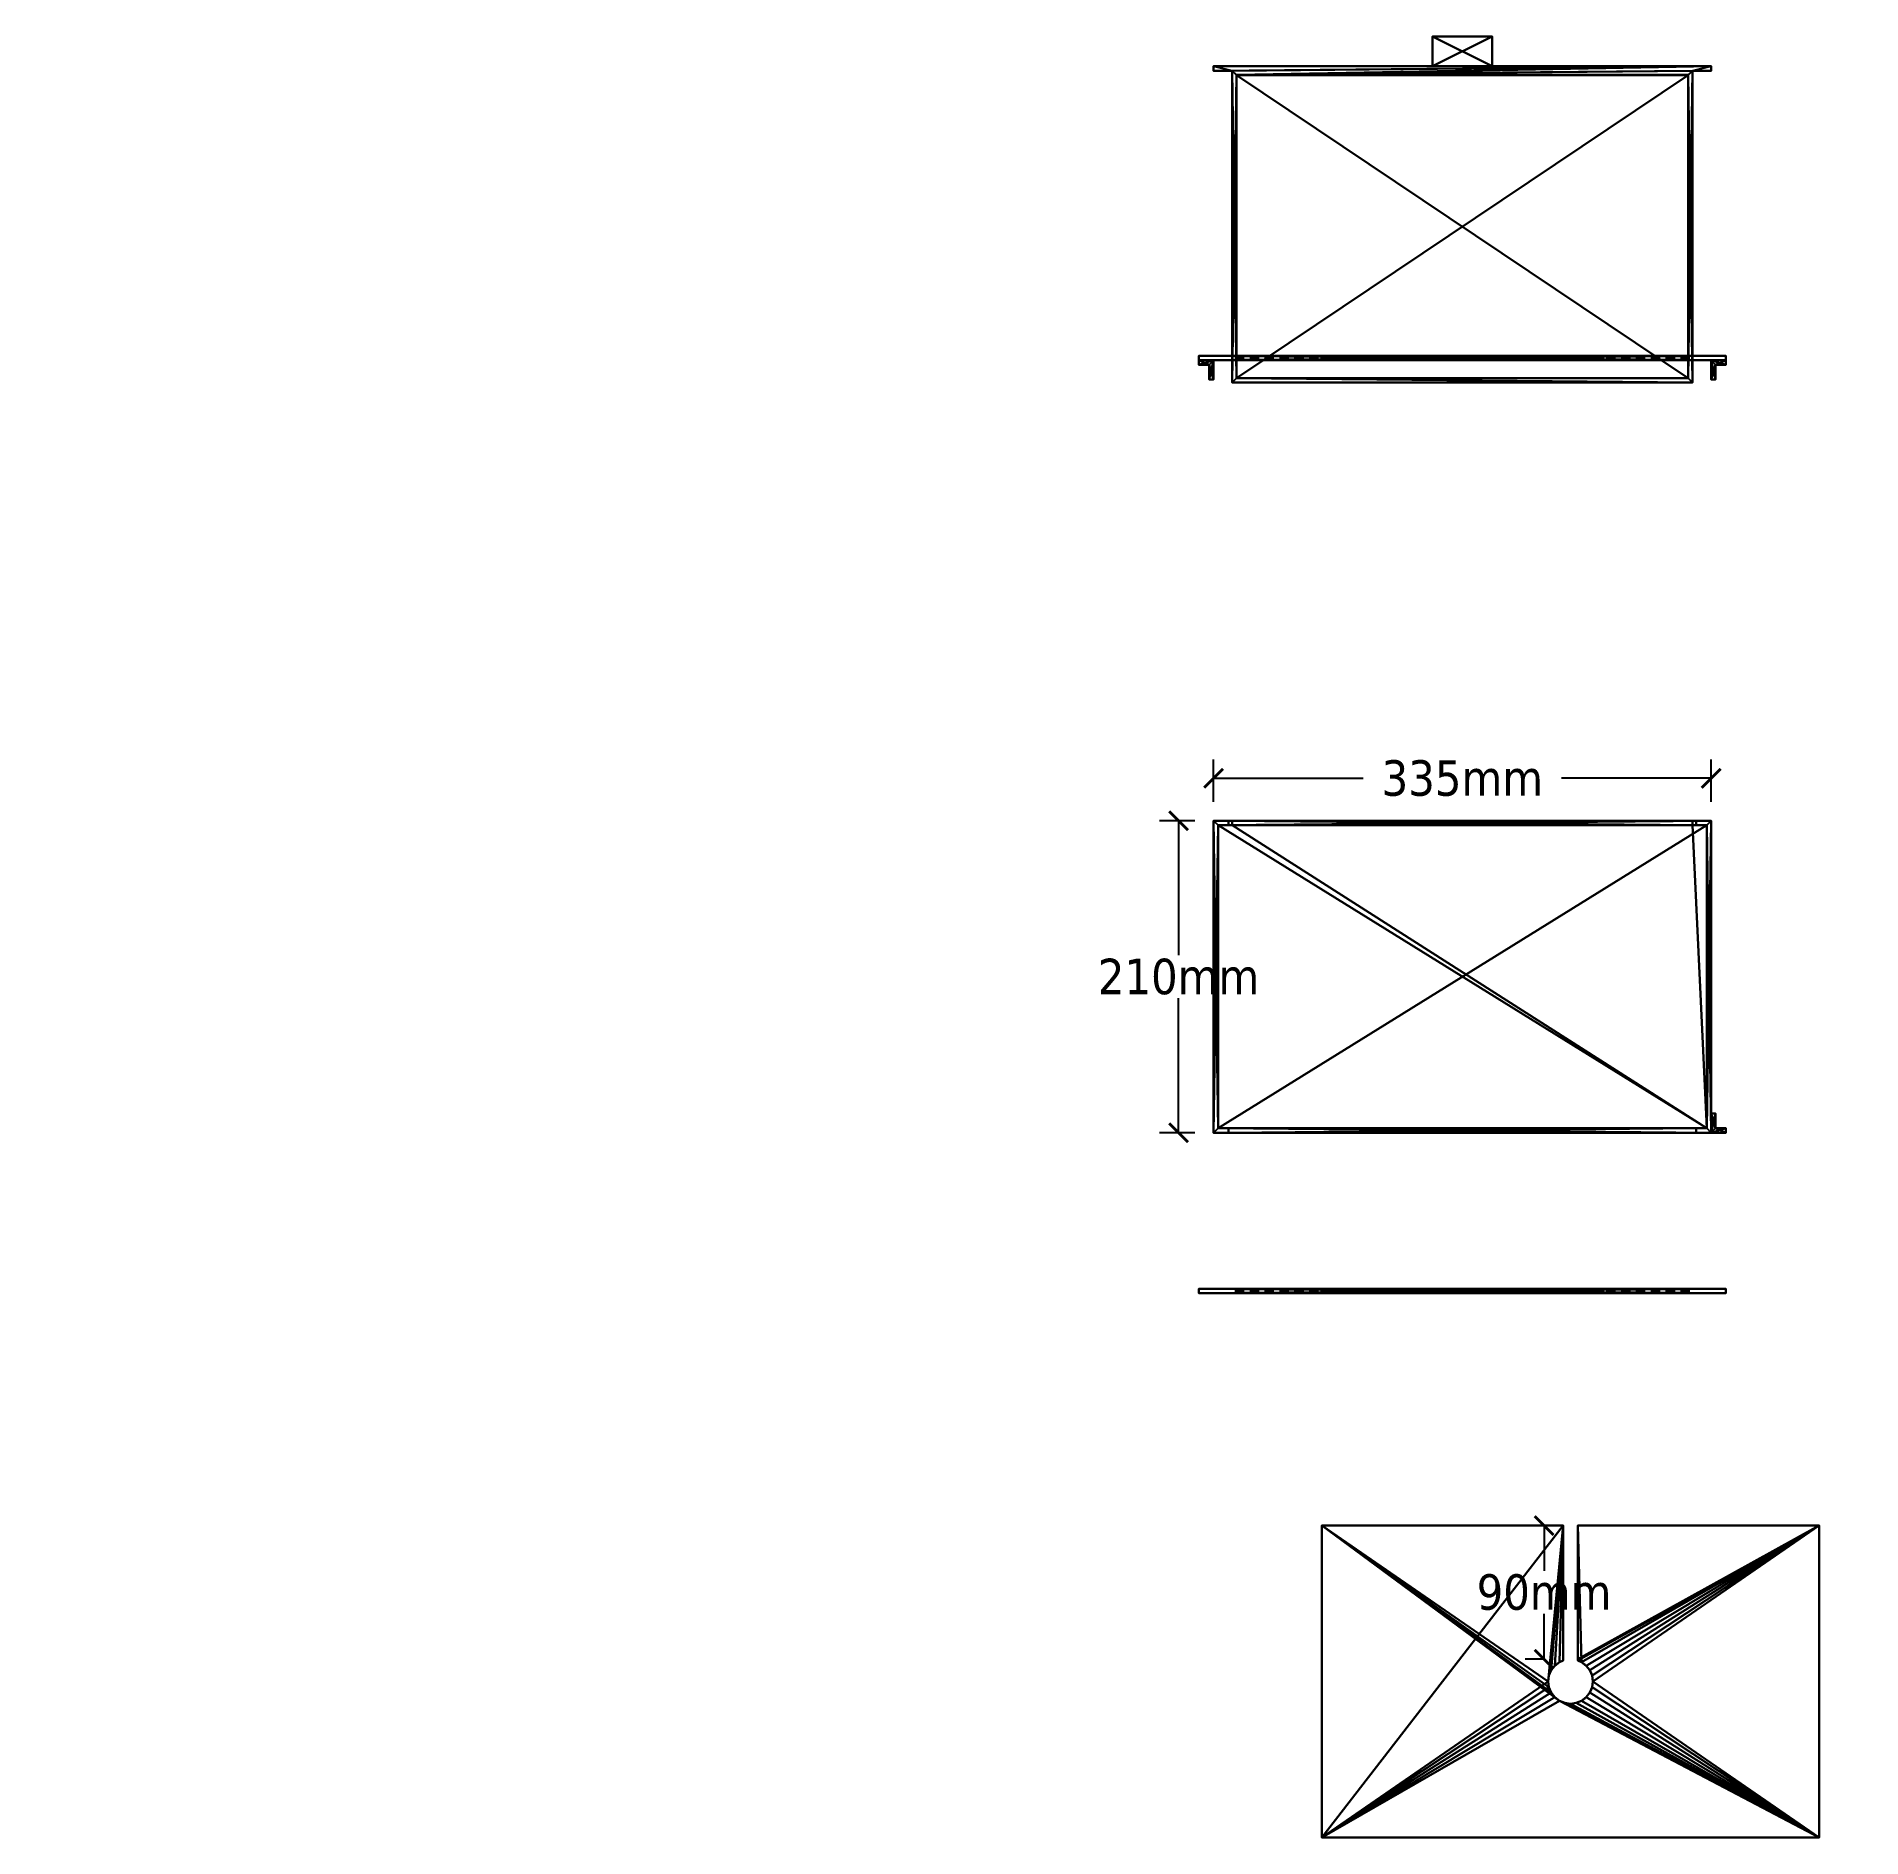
# Model space of a CAD drawing. Extents: x -792 to 436, y -474 to 738.
import ezdxf

# ---------------------------------------------------------------- set-up
doc = ezdxf.new("R2010")
doc.units = 0
doc.header["$LTSCALE"] = 25.4
doc.layers.get('0').update_dxf_attribs({"color": 13, "linetype": 'CONTINUOUS'})
doc.layers.get('DEFPOINTS').update_dxf_attribs({"linetype": 'CONTINUOUS'})
doc.styles.add('TAHOMA', font='Tahoma')
doc.dimstyles.new('DIMSTYLE1', dxfattribs={"dimtxt": 23.886966, "dimasz": 12.7, "dimexe": 12.7, "dimexo": 12.7, "dimgap": 2.54, "dimtad": 0, "dimtih": 1, "dimtoh": 1, "dimdec": 0, "dimzin": 0, "dimtxsty": 'TAHOMA', "dimblk": 'ARCHTICK', "dimcen": 0.09, "dimazin": 3, "dimtfac": 1, "dimtdec": 4, "dimtofl": 0, "dimtmove": 0, "dimatfit": 3, "dimtolj": 1, "dimtzin": 0})

msp = doc.modelspace()

# ---------------------------------------------------------------- blocks, each defined once
blk = doc.blocks.new('_ARCHTICK')
at = {"color": 0, "linetype": 'BYBLOCK', "const_width": 0.15}
blk.add_lwpolyline([(-0.5, -0.5), (0.5, 0.5)], dxfattribs=at)
blk = doc.blocks.new('*D14')
at = {"color": 0}
for p, q in [((149.8, 210), (137, 210)), ((149.7, 210), (149.7, 179.5)), ((149.7, 120), (149.7, 150.5)), ((149.8, 120), (137, 120))]:
    blk.add_line(p, q, dxfattribs=at)
at = {"layer": 'DEFPOINTS', "color": 0}
for p in [(162.5, 210), (149.7, 120), (162.5, 120)]:
    blk.add_point(p, dxfattribs=at)
at = {"color": 0, "xscale": 12.7, "yscale": 12.7, "zscale": 12.7}
for p, rotation in [((149.7, 210), 90), ((149.7, 120), 270)]:
    blk.add_blockref('_ARCHTICK', p, dxfattribs=dict(at, rotation=rotation))
at = {"color": 0, "insert": (149.7, 165), "char_height": 23.89, "attachment_point": 5, "style": 'TAHOMA'}
blk.add_mtext('\\A1;90mm', dxfattribs=at)
blk = doc.blocks.new('GROUP_3')
at = {"color": 0}
for p, q in [((135, 23, 17.5), (175, 23, 17.5)), ((175, 23, 7.5), (135, 23, 7.5)), ((135, 23, 7.5), (135, 23, 17.5)), ((135, 23, 17.5), (175, 23, 17.5)), ((135, 3, 17.5), (135, 23, 17.5)), ((135, 3, 7.5), (135, 23, 7.5)), ((175, 23, 7.5), (135, 23, 7.5)), ((135, 3, 17.5), (135, 23, 17.5)), ((135, 23, 7.5), (135, 23, 17.5)), ((135, 3, 7.5), (135, 23, 7.5)), ((175, 23, 17.5), (175, 23, 7.5)), ((175, 3, 17.5), (175, 23, 17.5)), ((175, 3, 7.5), (175, 23, 7.5)), ((175, 23, 17.5), (175, 23, 7.5)), ((175, 3, 17.5), (175, 23, 17.5)), ((175, 3, 7.5), (175, 23, 7.5)), ((-12.5, 3), (322.5, 3)), ((-12.5, 3), (-12.5, 0)), ((322.5, 3, 25), (-12.5, 3, 25)), ((-12.5, 3, 25), (-12.5, 0, 25)), ((-12.5, 3), (-12.5, 0)), ((-12.5, 3, 25), (-12.5, 0, 25)), ((-12.5, 3), (-12.5, 3, 25)), ((-12.5, 3), (322.5, 3)), ((-12.5, 3), (-12.5, 3, 25)), ((322.5, 3, 25), (-12.5, 3, 25)), ((0, 0), (-12.5, 0)), ((0, 0, 25), (-12.5, 0, 25)), ((-12.5, 0, 25), (-12.5, 0)), ((0, 0, 25), (-12.5, 0, 25)), ((-12.5, 0, 25), (-12.5, 0)), ((0, 0), (-12.5, 0)), ((0, 0, 25), (0, -210, 25)), ((0, 0, 25), (0, 0)), ((0, 0), (0, -210)), ((0, 0), (0, -210)), ((0, 0, 25), (0, -210, 25)), ((0, 0, 25), (0, 0)), ((135, 3, 7.5), (135, 3, 17.5)), ((175, 3, 7.5), (135, 3, 7.5)), ((135, 3, 17.5), (175, 3, 17.5)), ((135, 3, 17.5), (175, 3, 17.5)), ((175, 3, 7.5), (135, 3, 7.5)), ((135, 3, 7.5), (135, 3, 17.5)), ((175, 3, 17.5), (175, 3, 7.5)), ((175, 3, 17.5), (175, 3, 7.5)), ((310, 0), (322.5, 0)), ((310, 0), (310, -210)), ((310, 0), (310, -210)), ((310, 0), (310, 0, 25)), ((310, 0, 25), (310, -210, 25)), ((310, 0, 25), (310, -210, 25)), ((310, 0, 25), (322.5, 0, 25)), ((310, 0), (310, 0, 25)), ((310, 0), (322.5, 0)), ((310, 0, 25), (322.5, 0, 25)), ((322.5, 3), (322.5, 0)), ((322.5, 3, 25), (322.5, 0, 25)), ((322.5, 3, 25), (322.5, 0, 25)), ((322.5, 3), (322.5, 0)), ((322.5, 3, 25), (322.5, 3)), ((322.5, 3, 25), (322.5, 3)), ((322.5, 0), (322.5, 0, 25)), ((322.5, 0), (322.5, 0, 25)), ((307.1, -2.9, 25), (2.9, -2.9, 25)), ((2.9, -2.9, 25), (2.9, -207.1, 25)), ((307.1, -2.9, 25), (2.9, -2.9, 25)), ((2.9, -2.9, 25), (2.9, -207.1, 25)), ((307, -3), (3, -3)), ((3, -3), (3, -207)), ((3, -3, 25), (3, -207, 25)), ((307, -3, 25), (3, -3, 25)), ((307, -3, 25), (3, -3, 25)), ((3, -3, 25), (3, -3, 3)), ((307, -3, 3), (3, -3, 3)), ((3, -3, 25), (3, -207, 25)), ((3, -3, 3), (3, -207, 3)), ((3, -3, 25), (3, -3, 3)), ((3, -3), (3, -207)), ((307, -3), (3, -3)), ((307, -3, 3), (3, -3, 3)), ((3, -3, 3), (3, -207, 3)), ((307, -207), (307, -3)), ((307, -207, 25), (307, -3, 25)), ((307, -207, 25), (307, -3, 25)), ((307, -3, 25), (307, -3, 3)), ((307, -207, 3), (307, -3, 3)), ((307, -3, 25), (307, -3, 3)), ((307, -207), (307, -3)), ((307, -207, 3), (307, -3, 3)), ((307.1, -207.1, 25), (307.1, -2.9, 25)), ((307.1, -207.1, 25), (307.1, -2.9, 25)), ((2.9, -207.1, 25), (307.1, -207.1, 25)), ((2.9, -207.1, 25), (307.1, -207.1, 25)), ((3, -207), (307, -207)), ((3, -207, 25), (307, -207, 25)), ((3, -207, 25), (3, -207, 3)), ((3, -207, 25), (307, -207, 25)), ((3, -207, 3), (307, -207, 3)), ((3, -207, 25), (3, -207, 3)), ((3, -207), (307, -207)), ((3, -207, 3), (307, -207, 3)), ((307, -207, 25), (307, -207, 3)), ((307, -207, 25), (307, -207, 3)), ((310, -210, 25), (0, -210, 25)), ((0, -210, 25), (0, -210)), ((0, -210), (310, -210)), ((0, -210, 25), (0, -210)), ((0, -210), (310, -210)), ((310, -210, 25), (0, -210, 25)), ((310, -210), (310, -210, 25)), ((310, -210), (310, -210, 25))]:
    blk.add_line(p, q, dxfattribs=at)
mesh = blk.add_polyface(dxfattribs=at)
corners = [(135, 23, 17.5), (175, 23, 7.5), (135, 23, 7.5), (175, 23, 17.5)]
mesh.append_faces([[corners[k] for k in face] for face in [(0, 1, 2), (1, 0, 3)]], dxfattribs={"vtx0": -1, "color": 0})
mesh = blk.add_polyface(dxfattribs=at)
corners = [(175, 3, 17.5), (135, 23, 17.5), (135, 3, 17.5), (175, 23, 17.5)]
mesh.append_faces([[corners[k] for k in face] for face in [(0, 1, 2), (1, 0, 3)]], dxfattribs={"vtx0": -1, "color": 0})
mesh = blk.add_polyface(dxfattribs=at)
corners = [(175, 23, 7.5), (135, 3, 7.5), (135, 23, 7.5), (175, 3, 7.5)]
mesh.append_faces([[corners[k] for k in face] for face in [(0, 1, 2), (1, 0, 3)]], dxfattribs={"vtx0": -1, "color": 0})
mesh = blk.add_polyface(dxfattribs=at)
corners = [(135, 23, 17.5), (135, 3, 7.5), (135, 3, 17.5), (135, 23, 7.5)]
mesh.append_faces([[corners[k] for k in face] for face in [(0, 1, 2), (1, 0, 3)]], dxfattribs={"vtx0": -1, "color": 0})
mesh = blk.add_polyface(dxfattribs=at)
corners = [(175, 23, 7.5), (175, 3, 17.5), (175, 3, 7.5), (175, 23, 17.5)]
mesh.append_faces([[corners[k] for k in face] for face in [(0, 1, 2), (1, 0, 3)]], dxfattribs={"vtx0": -1, "color": 0})
mesh = blk.add_polyface(dxfattribs=at)
corners = [(322.5, 3), (-12.5, 0), (-12.5, 3), (0, 0), (3, -3), (0, -210), (310, 0), (307, -3), (307, -207), (322.5, 0), (3, -207), (310, -210)]
mesh.append_faces([[corners[k] for k in face] for face in [(0, 1, 2), (6, 0, 9)]], dxfattribs={"vtx0": -1, "color": 0})
mesh.append_faces([[corners[k] for k in face] for face in [(1, 0, 3), (3, 4, 5), (4, 6, 7), (7, 6, 8), (5, 10, 11), (10, 5, 4), (11, 8, 6)]], dxfattribs={"vtx0": -1, "vtx1": -1, "color": 0})
mesh.append_faces([[corners[k] for k in face] for face in [(3, 0, 4), (4, 0, 6)]], dxfattribs={"vtx0": -1, "vtx1": -1, "vtx2": -1, "color": 0})
mesh.append_faces([[corners[k] for k in face] for face in [(11, 10, 8)]], dxfattribs={"vtx0": -1, "vtx2": -1, "color": 0})
mesh = blk.add_polyface(dxfattribs=at)
corners = [(0, -210, 25), (2.9, -207.1, 25), (0, 0, 25), (310, -210, 25), (307.1, -207.1, 25), (307.1, -2.9, 25), (-12.5, 3, 25), (-12.5, 0, 25), (322.5, 3, 25), (2.9, -2.9, 25), (310, 0, 25), (322.5, 0, 25)]
mesh.append_faces([[corners[k] for k in face] for face in [(2, 6, 7), (8, 10, 11)]], dxfattribs={"vtx0": -1, "color": 0})
mesh.append_faces([[corners[k] for k in face] for face in [(0, 1, 2), (1, 3, 4), (4, 3, 5), (6, 2, 8), (9, 2, 1), (10, 5, 3)]], dxfattribs={"vtx0": -1, "vtx1": -1, "color": 0})
mesh.append_faces([[corners[k] for k in face] for face in [(8, 2, 9), (8, 9, 10)]], dxfattribs={"vtx0": -1, "vtx1": -1, "vtx2": -1, "color": 0})
mesh.append_faces([[corners[k] for k in face] for face in [(1, 0, 3), (10, 9, 5)]], dxfattribs={"vtx0": -1, "vtx2": -1, "color": 0})
mesh = blk.add_polyface(dxfattribs=at)
corners = [(-12.5, 3, 25), (-12.5, 0), (-12.5, 0, 25), (-12.5, 3)]
mesh.append_faces([[corners[k] for k in face] for face in [(0, 1, 2), (1, 0, 3)]], dxfattribs={"vtx0": -1, "color": 0})
mesh = blk.add_polyface(dxfattribs=at)
corners = [(-12.5, 3, 25), (135, 3, 7.5), (-12.5, 3), (135, 3, 17.5), (175, 3, 17.5), (322.5, 3), (175, 3, 7.5), (322.5, 3, 25)]
mesh.append_faces([[corners[k] for k in face] for face in [(0, 1, 2), (1, 0, 3), (3, 0, 4), (5, 6, 7), (6, 2, 1), (7, 4, 0)]], dxfattribs={"vtx0": -1, "vtx1": -1, "color": 0})
mesh.append_faces([[corners[k] for k in face] for face in [(6, 5, 2), (7, 6, 4)]], dxfattribs={"vtx0": -1, "vtx2": -1, "color": 0})
mesh = blk.add_polyface(dxfattribs=at)
corners = [(0, 0, 25), (-12.5, 0), (0, 0), (-12.5, 0, 25)]
mesh.append_faces([[corners[k] for k in face] for face in [(0, 1, 2), (1, 0, 3)]], dxfattribs={"vtx0": -1, "color": 0})
mesh = blk.add_polyface(dxfattribs=at)
corners = [(0, 0, 25), (0, -210), (0, -210, 25), (0, 0)]
mesh.append_faces([[corners[k] for k in face] for face in [(0, 1, 2), (1, 0, 3)]], dxfattribs={"vtx0": -1, "color": 0})
mesh = blk.add_polyface(dxfattribs=at)
corners = [(310, 0), (310, -210, 25), (310, -210), (310, 0, 25)]
mesh.append_faces([[corners[k] for k in face] for face in [(0, 1, 2), (1, 0, 3)]], dxfattribs={"vtx0": -1, "color": 0})
mesh = blk.add_polyface(dxfattribs=at)
corners = [(322.5, 0, 25), (310, 0), (322.5, 0), (310, 0, 25)]
mesh.append_faces([[corners[k] for k in face] for face in [(0, 1, 2), (1, 0, 3)]], dxfattribs={"vtx0": -1, "color": 0})
mesh = blk.add_polyface(dxfattribs=at)
corners = [(322.5, 3), (322.5, 0, 25), (322.5, 0), (322.5, 3, 25)]
mesh.append_faces([[corners[k] for k in face] for face in [(0, 1, 2), (1, 0, 3)]], dxfattribs={"vtx0": -1, "color": 0})
mesh = blk.add_polyface(dxfattribs=at)
corners = [(2.9, -207.1, 25), (3, -207, 25), (2.9, -2.9, 25), (307.1, -207.1, 25), (307, -207, 25), (307, -3, 25), (3, -3, 25), (307.1, -2.9, 25)]
mesh.append_faces([[corners[k] for k in face] for face in [(0, 1, 2), (1, 3, 4), (4, 3, 5), (2, 6, 7), (6, 2, 1), (7, 5, 3)]], dxfattribs={"vtx0": -1, "vtx1": -1, "color": 0})
mesh.append_faces([[corners[k] for k in face] for face in [(1, 0, 3), (7, 6, 5)]], dxfattribs={"vtx0": -1, "vtx2": -1, "color": 0})
mesh = blk.add_polyface(dxfattribs=at)
corners = [(307, -3, 25), (3, -3, 3), (307, -3, 3), (3, -3, 25)]
mesh.append_faces([[corners[k] for k in face] for face in [(0, 1, 2), (1, 0, 3)]], dxfattribs={"vtx0": -1, "color": 0})
mesh = blk.add_polyface(dxfattribs=at)
corners = [(3, -3, 3), (3, -207, 25), (3, -207, 3), (3, -3, 25)]
mesh.append_faces([[corners[k] for k in face] for face in [(0, 1, 2), (1, 0, 3)]], dxfattribs={"vtx0": -1, "color": 0})
mesh = blk.add_polyface(dxfattribs=at)
corners = [(307, -3), (3, -207), (3, -3), (307, -207)]
mesh.append_faces([[corners[k] for k in face] for face in [(0, 1, 2), (1, 0, 3)]], dxfattribs={"vtx0": -1, "color": 0})
mesh = blk.add_polyface(dxfattribs=at)
corners = [(307, -207, 3), (3, -3, 3), (3, -207, 3), (307, -3, 3)]
mesh.append_faces([[corners[k] for k in face] for face in [(0, 1, 2), (1, 0, 3)]], dxfattribs={"vtx0": -1, "color": 0})
mesh = blk.add_polyface(dxfattribs=at)
corners = [(307, -3, 25), (307, -207, 3), (307, -207, 25), (307, -3, 3)]
mesh.append_faces([[corners[k] for k in face] for face in [(0, 1, 2), (1, 0, 3)]], dxfattribs={"vtx0": -1, "color": 0})
mesh = blk.add_polyface(dxfattribs=at)
corners = [(3, -207, 25), (307, -207, 3), (3, -207, 3), (307, -207, 25)]
mesh.append_faces([[corners[k] for k in face] for face in [(0, 1, 2), (1, 0, 3)]], dxfattribs={"vtx0": -1, "color": 0})
mesh = blk.add_polyface(dxfattribs=at)
corners = [(310, -210, 25), (0, -210), (310, -210), (0, -210, 25)]
mesh.append_faces([[corners[k] for k in face] for face in [(0, 1, 2), (1, 0, 3)]], dxfattribs={"vtx0": -1, "color": 0})
blk = doc.blocks.new('GROUP_5')
at = {"color": 0}
for p, q in [((0, 0), (10, 0)), ((0, 0, 30), (0, 0)), ((10, 0, 30), (0, 0, 30)), ((10, 0, 30), (0, 0, 30)), ((0, 0, 30), (0, -3, 30)), ((0, 0, 30), (0, 0)), ((0, 0), (0, -3)), ((0, 0, 30), (0, -3, 30)), ((0, 0), (10, 0)), ((0, 0), (0, -3)), ((10, 0), (10, 0, 30)), ((10, 0), (10, 0, 30)), ((10, 0, 30), (10, -13, 30)), ((10, 0), (10, -13)), ((10, 0, 30), (10, -13, 30)), ((10, 0), (10, -13)), ((0, -3), (7, -3)), ((7, -3, 30), (0, -3, 30)), ((0, -3, 30), (0, -3)), ((7, -3, 30), (0, -3, 30)), ((0, -3, 30), (0, -3)), ((0, -3), (7, -3)), ((7, -3), (7, -3, 30)), ((7, -3, 30), (7, -13, 30)), ((7, -3), (7, -13)), ((7, -3), (7, -3, 30)), ((7, -3), (7, -13)), ((7, -3, 30), (7, -13, 30)), ((10, -13, 30), (7, -13, 30)), ((7, -13), (10, -13)), ((10, -13, 30), (7, -13, 30)), ((7, -13), (7, -13, 30)), ((7, -13), (10, -13)), ((7, -13), (7, -13, 30)), ((10, -13), (10, -13, 30)), ((10, -13), (10, -13, 30))]:
    blk.add_line(p, q, dxfattribs=at)
mesh = blk.add_polyface(dxfattribs=at)
corners = [(0, 0, 30), (10, 0), (0, 0), (10, 0, 30)]
mesh.append_faces([[corners[k] for k in face] for face in [(0, 1, 2), (1, 0, 3)]], dxfattribs={"vtx0": -1, "color": 0})
mesh = blk.add_polyface(dxfattribs=at)
corners = [(10, -13, 30), (7, -3, 30), (7, -13, 30), (0, 0, 30), (0, -3, 30), (10, 0, 30)]
mesh.append_faces([[corners[k] for k in face] for face in [(0, 1, 2), (1, 3, 4)]], dxfattribs={"vtx0": -1, "color": 0})
mesh.append_faces([[corners[k] for k in face] for face in [(3, 1, 5), (5, 1, 0)]], dxfattribs={"vtx0": -1, "vtx1": -1, "color": 0})
mesh = blk.add_polyface(dxfattribs=at)
corners = [(0, 0, 30), (0, -3), (0, -3, 30), (0, 0)]
mesh.append_faces([[corners[k] for k in face] for face in [(0, 1, 2), (1, 0, 3)]], dxfattribs={"vtx0": -1, "color": 0})
mesh = blk.add_polyface(dxfattribs=at)
corners = [(10, 0), (0, -3), (0, 0), (7, -3), (7, -13), (10, -13)]
mesh.append_faces([[corners[k] for k in face] for face in [(0, 1, 2), (4, 0, 5)]], dxfattribs={"vtx0": -1, "color": 0})
mesh.append_faces([[corners[k] for k in face] for face in [(1, 0, 3), (3, 0, 4)]], dxfattribs={"vtx0": -1, "vtx1": -1, "color": 0})
mesh = blk.add_polyface(dxfattribs=at)
corners = [(10, 0), (10, -13, 30), (10, -13), (10, 0, 30)]
mesh.append_faces([[corners[k] for k in face] for face in [(0, 1, 2), (1, 0, 3)]], dxfattribs={"vtx0": -1, "color": 0})
mesh = blk.add_polyface(dxfattribs=at)
corners = [(7, -3, 30), (0, -3), (7, -3), (0, -3, 30)]
mesh.append_faces([[corners[k] for k in face] for face in [(0, 1, 2), (1, 0, 3)]], dxfattribs={"vtx0": -1, "color": 0})
mesh = blk.add_polyface(dxfattribs=at)
corners = [(7, -3, 30), (7, -13), (7, -13, 30), (7, -3)]
mesh.append_faces([[corners[k] for k in face] for face in [(0, 1, 2), (1, 0, 3)]], dxfattribs={"vtx0": -1, "color": 0})
mesh = blk.add_polyface(dxfattribs=at)
corners = [(10, -13, 30), (7, -13), (10, -13), (7, -13, 30)]
mesh.append_faces([[corners[k] for k in face] for face in [(0, 1, 2), (1, 0, 3)]], dxfattribs={"vtx0": -1, "color": 0})
blk = doc.blocks.new('GROUP_8')
at = {"color": 0}
for p, q in [((-10, 3, 35), (345, 3, 35)), ((345, 3, -5), (-10, 3, -5)), ((-10, 3, -5), (-10, 3, 35)), ((-10, 3, 35), (345, 3, 35)), ((-10, 0, 35), (-10, 3, 35)), ((-10, 0, -5), (-10, 3, -5)), ((345, 3, -5), (-10, 3, -5)), ((-10, 0, 35), (-10, 3, 35)), ((-10, 3, -5), (-10, 3, 35)), ((-10, 0, -5), (-10, 3, -5)), ((-10, 0, 35), (345, 0, 35)), ((-10, 0, -5), (-10, 0, 35)), ((345, 0, -5), (-10, 0, -5)), ((-10, 0, 35), (345, 0, 35)), ((345, 0, -5), (-10, 0, -5)), ((-10, 0, -5), (-10, 0, 35)), ((15, 3, 15), (15, 0, 15)), ((15, 3, 15), (15, 0, 15)), ((15.1, 3, 14.4), (15.1, 0, 14.4)), ((15.1, 3, 15.6), (15.1, 0, 15.6)), ((15.1, 3, 15.6), (15.1, 0, 15.6)), ((15.1, 3, 14.4), (15.1, 0, 14.4)), ((15.3, 3, 16.2), (15.3, 0, 16.2)), ((15.3, 3, 16.2), (15.3, 0, 16.2)), ((15.3, 3, 13.7), (15.3, 0, 13.7)), ((15.3, 3, 13.7), (15.3, 0, 13.7)), ((15.7, 3, 16.8), (15.7, 0, 16.8)), ((15.7, 3, 16.8), (15.7, 0, 16.8)), ((15.7, 3, 13.2), (15.7, 0, 13.2)), ((15.7, 3, 13.2), (15.7, 0, 13.2)), ((16.3, 3, 17.2), (16.3, 0, 17.2)), ((16.3, 3, 17.2), (16.3, 0, 17.2)), ((16.3, 3, 12.8), (16.3, 0, 12.8)), ((16.3, 3, 12.8), (16.3, 0, 12.8)), ((16.9, 3, 17.4), (16.9, 0, 17.4)), ((16.9, 3, 17.4), (16.9, 0, 17.4)), ((16.9, 3, 12.6), (16.9, 0, 12.6)), ((16.9, 3, 12.6), (16.9, 0, 12.6)), ((17.5, 3, 17.5), (17.5, 0, 17.5)), ((17.5, 3, 17.5), (17.5, 0, 17.5)), ((17.5, 3, 12.5), (17.5, 0, 12.5)), ((17.5, 3, 12.5), (17.5, 0, 12.5)), ((18.1, 3, 17.4), (18.1, 0, 17.4)), ((18.1, 3, 17.4), (18.1, 0, 17.4)), ((18.1, 3, 12.6), (18.1, 0, 12.6)), ((18.1, 3, 12.6), (18.1, 0, 12.6)), ((18.8, 3, 17.2), (18.8, 0, 17.2)), ((18.8, 3, 17.2), (18.8, 0, 17.2)), ((18.8, 3, 12.8), (18.8, 0, 12.8)), ((18.8, 3, 12.8), (18.8, 0, 12.8)), ((19.3, 3, 16.8), (19.3, 0, 16.8)), ((19.3, 3, 16.8), (19.3, 0, 16.8)), ((19.3, 3, 13.2), (19.3, 0, 13.2)), ((19.3, 3, 13.2), (19.3, 0, 13.2)), ((19.7, 3, 16.2), (19.7, 0, 16.2)), ((19.7, 3, 16.2), (19.7, 0, 16.2)), ((19.7, 3, 13.7), (19.7, 0, 13.7)), ((19.7, 3, 13.7), (19.7, 0, 13.7)), ((19.9, 3, 15.6), (19.9, 0, 15.6)), ((19.9, 3, 15.6), (19.9, 0, 15.6)), ((19.9, 3, 14.4), (19.9, 0, 14.4)), ((19.9, 3, 14.4), (19.9, 0, 14.4)), ((20, 3, 15), (20, 0, 15)), ((20, 3, 15), (20, 0, 15)), ((25, 3, 15), (25, 0, 15)), ((25, 3, 15), (25, 0, 15)), ((25.1, 3, 14.4), (25.1, 0, 14.4)), ((25.1, 3, 15.6), (25.1, 0, 15.6)), ((25.1, 3, 15.6), (25.1, 0, 15.6)), ((25.1, 3, 14.4), (25.1, 0, 14.4)), ((25.3, 3, 16.2), (25.3, 0, 16.2)), ((25.3, 3, 16.2), (25.3, 0, 16.2)), ((25.3, 3, 13.7), (25.3, 0, 13.7)), ((25.3, 3, 13.7), (25.3, 0, 13.7)), ((25.7, 3, 16.8), (25.7, 0, 16.8)), ((25.7, 3, 16.8), (25.7, 0, 16.8)), ((25.7, 3, 13.2), (25.7, 0, 13.2)), ((25.7, 3, 13.2), (25.7, 0, 13.2)), ((26.3, 3, 17.2), (26.3, 0, 17.2)), ((26.3, 3, 17.2), (26.3, 0, 17.2)), ((26.3, 3, 12.8), (26.3, 0, 12.8)), ((26.3, 3, 12.8), (26.3, 0, 12.8)), ((26.9, 3, 17.4), (26.9, 0, 17.4)), ((26.9, 3, 17.4), (26.9, 0, 17.4)), ((26.9, 3, 12.6), (26.9, 0, 12.6)), ((26.9, 3, 12.6), (26.9, 0, 12.6)), ((27.5, 3, 17.5), (27.5, 0, 17.5)), ((27.5, 3, 17.5), (27.5, 0, 17.5)), ((27.5, 3, 12.5), (27.5, 0, 12.5)), ((27.5, 3, 12.5), (27.5, 0, 12.5)), ((28.1, 3, 17.4), (28.1, 0, 17.4)), ((28.1, 3, 17.4), (28.1, 0, 17.4)), ((28.1, 3, 12.6), (28.1, 0, 12.6)), ((28.1, 3, 12.6), (28.1, 0, 12.6)), ((28.8, 3, 17.2), (28.8, 0, 17.2)), ((28.8, 3, 17.2), (28.8, 0, 17.2)), ((28.8, 3, 12.8), (28.8, 0, 12.8)), ((28.8, 3, 12.8), (28.8, 0, 12.8)), ((29.3, 3, 16.8), (29.3, 0, 16.8)), ((29.3, 3, 16.8), (29.3, 0, 16.8)), ((29.3, 3, 13.2), (29.3, 0, 13.2)), ((29.3, 3, 13.2), (29.3, 0, 13.2)), ((29.7, 3, 16.2), (29.7, 0, 16.2)), ((29.7, 3, 16.2), (29.7, 0, 16.2)), ((29.7, 3, 13.7), (29.7, 0, 13.7)), ((29.7, 3, 13.7), (29.7, 0, 13.7)), ((29.9, 3, 15.6), (29.9, 0, 15.6)), ((29.9, 3, 15.6), (29.9, 0, 15.6)), ((29.9, 3, 14.4), (29.9, 0, 14.4)), ((29.9, 3, 14.4), (29.9, 0, 14.4)), ((30, 3, 15), (30, 0, 15)), ((30, 3, 15), (30, 0, 15)), ((35, 3, 15), (35, 0, 15)), ((35, 3, 15), (35, 0, 15)), ((35.1, 3, 14.4), (35.1, 0, 14.4)), ((35.1, 3, 15.6), (35.1, 0, 15.6)), ((35.1, 3, 15.6), (35.1, 0, 15.6)), ((35.1, 3, 14.4), (35.1, 0, 14.4)), ((35.3, 3, 16.2), (35.3, 0, 16.2)), ((35.3, 3, 16.2), (35.3, 0, 16.2)), ((35.3, 3, 13.7), (35.3, 0, 13.7)), ((35.3, 3, 13.7), (35.3, 0, 13.7)), ((35.7, 3, 16.8), (35.7, 0, 16.8)), ((35.7, 3, 16.8), (35.7, 0, 16.8)), ((35.7, 3, 13.2), (35.7, 0, 13.2)), ((35.7, 3, 13.2), (35.7, 0, 13.2)), ((36.3, 3, 17.2), (36.3, 0, 17.2)), ((36.3, 3, 17.2), (36.3, 0, 17.2)), ((36.3, 3, 12.8), (36.3, 0, 12.8)), ((36.3, 3, 12.8), (36.3, 0, 12.8)), ((36.9, 3, 17.4), (36.9, 0, 17.4)), ((36.9, 3, 17.4), (36.9, 0, 17.4)), ((36.9, 3, 12.6), (36.9, 0, 12.6)), ((36.9, 3, 12.6), (36.9, 0, 12.6)), ((37.5, 3, 17.5), (37.5, 0, 17.5)), ((37.5, 3, 17.5), (37.5, 0, 17.5)), ((37.5, 3, 12.5), (37.5, 0, 12.5)), ((37.5, 3, 12.5), (37.5, 0, 12.5)), ((38.1, 3, 17.4), (38.1, 0, 17.4)), ((38.1, 3, 17.4), (38.1, 0, 17.4)), ((38.1, 3, 12.6), (38.1, 0, 12.6)), ((38.1, 3, 12.6), (38.1, 0, 12.6)), ((38.8, 3, 17.2), (38.8, 0, 17.2)), ((38.8, 3, 17.2), (38.8, 0, 17.2)), ((38.8, 3, 12.8), (38.8, 0, 12.8)), ((38.8, 3, 12.8), (38.8, 0, 12.8)), ((39.3, 3, 16.8), (39.3, 0, 16.8)), ((39.3, 3, 16.8), (39.3, 0, 16.8)), ((39.3, 3, 13.2), (39.3, 0, 13.2)), ((39.3, 3, 13.2), (39.3, 0, 13.2)), ((39.7, 3, 16.2), (39.7, 0, 16.2)), ((39.7, 3, 16.2), (39.7, 0, 16.2)), ((39.7, 3, 13.7), (39.7, 0, 13.7)), ((39.7, 3, 13.7), (39.7, 0, 13.7)), ((39.9, 3, 15.6), (39.9, 0, 15.6)), ((39.9, 3, 15.6), (39.9, 0, 15.6)), ((39.9, 3, 14.4), (39.9, 0, 14.4)), ((39.9, 3, 14.4), (39.9, 0, 14.4)), ((40, 3, 15), (40, 0, 15)), ((40, 3, 15), (40, 0, 15)), ((45, 3, 15), (45, 0, 15)), ((45, 3, 15), (45, 0, 15)), ((45.1, 3, 14.4), (45.1, 0, 14.4)), ((45.1, 3, 15.6), (45.1, 0, 15.6)), ((45.1, 3, 15.6), (45.1, 0, 15.6)), ((45.1, 3, 14.4), (45.1, 0, 14.4)), ((45.3, 3, 16.2), (45.3, 0, 16.2)), ((45.3, 3, 16.2), (45.3, 0, 16.2)), ((45.3, 3, 13.7), (45.3, 0, 13.7)), ((45.3, 3, 13.7), (45.3, 0, 13.7)), ((45.7, 3, 16.8), (45.7, 0, 16.8)), ((45.7, 3, 16.8), (45.7, 0, 16.8)), ((45.7, 3, 13.2), (45.7, 0, 13.2)), ((45.7, 3, 13.2), (45.7, 0, 13.2)), ((46.3, 3, 17.2), (46.3, 0, 17.2)), ((46.3, 3, 17.2), (46.3, 0, 17.2)), ((46.3, 3, 12.8), (46.3, 0, 12.8)), ((46.3, 3, 12.8), (46.3, 0, 12.8)), ((46.9, 3, 17.4), (46.9, 0, 17.4)), ((46.9, 3, 17.4), (46.9, 0, 17.4)), ((46.9, 3, 12.6), (46.9, 0, 12.6)), ((46.9, 3, 12.6), (46.9, 0, 12.6)), ((47.5, 3, 17.5), (47.5, 0, 17.5)), ((47.5, 3, 17.5), (47.5, 0, 17.5)), ((47.5, 3, 12.5), (47.5, 0, 12.5)), ((47.5, 3, 12.5), (47.5, 0, 12.5)), ((48.1, 3, 17.4), (48.1, 0, 17.4)), ((48.1, 3, 17.4), (48.1, 0, 17.4)), ((48.1, 3, 12.6), (48.1, 0, 12.6)), ((48.1, 3, 12.6), (48.1, 0, 12.6)), ((48.8, 3, 17.2), (48.8, 0, 17.2)), ((48.8, 3, 17.2), (48.8, 0, 17.2)), ((48.8, 3, 12.8), (48.8, 0, 12.8)), ((48.8, 3, 12.8), (48.8, 0, 12.8)), ((49.3, 3, 16.8), (49.3, 0, 16.8)), ((49.3, 3, 16.8), (49.3, 0, 16.8)), ((49.3, 3, 13.2), (49.3, 0, 13.2)), ((49.3, 3, 13.2), (49.3, 0, 13.2)), ((49.7, 3, 16.2), (49.7, 0, 16.2)), ((49.7, 3, 16.2), (49.7, 0, 16.2)), ((49.7, 3, 13.7), (49.7, 0, 13.7)), ((49.7, 3, 13.7), (49.7, 0, 13.7)), ((49.9, 3, 15.6), (49.9, 0, 15.6)), ((49.9, 3, 15.6), (49.9, 0, 15.6)), ((49.9, 3, 14.4), (49.9, 0, 14.4)), ((49.9, 3, 14.4), (49.9, 0, 14.4)), ((50, 3, 15), (50, 0, 15)), ((50, 3, 15), (50, 0, 15)), ((55, 3, 15), (55, 0, 15)), ((55, 3, 15), (55, 0, 15)), ((55.1, 3, 14.4), (55.1, 0, 14.4)), ((55.1, 3, 15.6), (55.1, 0, 15.6)), ((55.1, 3, 15.6), (55.1, 0, 15.6)), ((55.1, 3, 14.4), (55.1, 0, 14.4)), ((55.3, 3, 16.2), (55.3, 0, 16.2)), ((55.3, 3, 16.2), (55.3, 0, 16.2)), ((55.3, 3, 13.7), (55.3, 0, 13.7)), ((55.3, 3, 13.7), (55.3, 0, 13.7)), ((55.7, 3, 16.8), (55.7, 0, 16.8)), ((55.7, 3, 16.8), (55.7, 0, 16.8)), ((55.7, 3, 13.2), (55.7, 0, 13.2)), ((55.7, 3, 13.2), (55.7, 0, 13.2)), ((56.3, 3, 17.2), (56.3, 0, 17.2)), ((56.3, 3, 17.2), (56.3, 0, 17.2)), ((56.3, 3, 12.8), (56.3, 0, 12.8)), ((56.3, 3, 12.8), (56.3, 0, 12.8)), ((56.9, 3, 17.4), (56.9, 0, 17.4)), ((56.9, 3, 17.4), (56.9, 0, 17.4)), ((56.9, 3, 12.6), (56.9, 0, 12.6)), ((56.9, 3, 12.6), (56.9, 0, 12.6)), ((57.5, 3, 17.5), (57.5, 0, 17.5)), ((57.5, 3, 17.5), (57.5, 0, 17.5)), ((57.5, 3, 12.5), (57.5, 0, 12.5)), ((57.5, 3, 12.5), (57.5, 0, 12.5)), ((58.1, 3, 17.4), (58.1, 0, 17.4)), ((58.1, 3, 17.4), (58.1, 0, 17.4)), ((58.1, 3, 12.6), (58.1, 0, 12.6)), ((58.1, 3, 12.6), (58.1, 0, 12.6)), ((58.8, 3, 17.2), (58.8, 0, 17.2)), ((58.8, 3, 17.2), (58.8, 0, 17.2)), ((58.8, 3, 12.8), (58.8, 0, 12.8)), ((58.8, 3, 12.8), (58.8, 0, 12.8)), ((59.3, 3, 16.8), (59.3, 0, 16.8)), ((59.3, 3, 16.8), (59.3, 0, 16.8)), ((59.3, 3, 13.2), (59.3, 0, 13.2)), ((59.3, 3, 13.2), (59.3, 0, 13.2)), ((59.7, 3, 16.2), (59.7, 0, 16.2)), ((59.7, 3, 16.2), (59.7, 0, 16.2)), ((59.7, 3, 13.7), (59.7, 0, 13.7)), ((59.7, 3, 13.7), (59.7, 0, 13.7)), ((59.9, 3, 15.6), (59.9, 0, 15.6)), ((59.9, 3, 15.6), (59.9, 0, 15.6)), ((59.9, 3, 14.4), (59.9, 0, 14.4)), ((59.9, 3, 14.4), (59.9, 0, 14.4)), ((60, 3, 15), (60, 0, 15)), ((60, 3, 15), (60, 0, 15)), ((65, 3, 15), (65, 0, 15)), ((65, 3, 15), (65, 0, 15)), ((65.1, 3, 14.4), (65.1, 0, 14.4)), ((65.1, 3, 15.6), (65.1, 0, 15.6)), ((65.1, 3, 15.6), (65.1, 0, 15.6)), ((65.1, 3, 14.4), (65.1, 0, 14.4)), ((65.3, 3, 16.2), (65.3, 0, 16.2)), ((65.3, 3, 16.2), (65.3, 0, 16.2)), ((65.3, 3, 13.7), (65.3, 0, 13.7)), ((65.3, 3, 13.7), (65.3, 0, 13.7)), ((65.7, 3, 16.8), (65.7, 0, 16.8)), ((65.7, 3, 16.8), (65.7, 0, 16.8)), ((65.7, 3, 13.2), (65.7, 0, 13.2)), ((65.7, 3, 13.2), (65.7, 0, 13.2)), ((66.3, 3, 17.2), (66.3, 0, 17.2)), ((66.3, 3, 17.2), (66.3, 0, 17.2)), ((66.3, 3, 12.8), (66.3, 0, 12.8)), ((66.3, 3, 12.8), (66.3, 0, 12.8)), ((66.9, 3, 17.4), (66.9, 0, 17.4)), ((66.9, 3, 17.4), (66.9, 0, 17.4)), ((66.9, 3, 12.6), (66.9, 0, 12.6)), ((66.9, 3, 12.6), (66.9, 0, 12.6)), ((67.5, 3, 17.5), (67.5, 0, 17.5)), ((67.5, 3, 17.5), (67.5, 0, 17.5)), ((67.5, 3, 12.5), (67.5, 0, 12.5)), ((67.5, 3, 12.5), (67.5, 0, 12.5)), ((68.1, 3, 17.4), (68.1, 0, 17.4)), ((68.1, 3, 17.4), (68.1, 0, 17.4)), ((68.1, 3, 12.6), (68.1, 0, 12.6)), ((68.1, 3, 12.6), (68.1, 0, 12.6)), ((68.8, 3, 17.2), (68.8, 0, 17.2)), ((68.8, 3, 17.2), (68.8, 0, 17.2)), ((68.8, 3, 12.8), (68.8, 0, 12.8)), ((68.8, 3, 12.8), (68.8, 0, 12.8)), ((69.3, 3, 16.8), (69.3, 0, 16.8)), ((69.3, 3, 16.8), (69.3, 0, 16.8)), ((69.3, 3, 13.2), (69.3, 0, 13.2)), ((69.3, 3, 13.2), (69.3, 0, 13.2)), ((69.7, 3, 16.2), (69.7, 0, 16.2)), ((69.7, 3, 16.2), (69.7, 0, 16.2)), ((69.7, 3, 13.7), (69.7, 0, 13.7)), ((69.7, 3, 13.7), (69.7, 0, 13.7)), ((69.9, 3, 15.6), (69.9, 0, 15.6)), ((69.9, 3, 15.6), (69.9, 0, 15.6)), ((69.9, 3, 14.4), (69.9, 0, 14.4)), ((69.9, 3, 14.4), (69.9, 0, 14.4)), ((70, 3, 15), (70, 0, 15)), ((70, 3, 15), (70, 0, 15)), ((75, 3, 15), (75, 0, 15)), ((75, 3, 15), (75, 0, 15)), ((75.1, 3, 14.4), (75.1, 0, 14.4)), ((75.1, 3, 15.6), (75.1, 0, 15.6)), ((75.1, 3, 15.6), (75.1, 0, 15.6)), ((75.1, 3, 14.4), (75.1, 0, 14.4)), ((75.3, 3, 16.2), (75.3, 0, 16.2)), ((75.3, 3, 16.2), (75.3, 0, 16.2)), ((75.3, 3, 13.7), (75.3, 0, 13.7)), ((75.3, 3, 13.7), (75.3, 0, 13.7)), ((75.7, 3, 16.8), (75.7, 0, 16.8)), ((75.7, 3, 16.8), (75.7, 0, 16.8)), ((75.7, 3, 13.2), (75.7, 0, 13.2)), ((75.7, 3, 13.2), (75.7, 0, 13.2)), ((76.3, 3, 17.2), (76.3, 0, 17.2)), ((76.3, 3, 17.2), (76.3, 0, 17.2)), ((76.3, 3, 12.8), (76.3, 0, 12.8)), ((76.3, 3, 12.8), (76.3, 0, 12.8)), ((76.9, 3, 17.4), (76.9, 0, 17.4)), ((76.9, 3, 17.4), (76.9, 0, 17.4)), ((76.9, 3, 12.6), (76.9, 0, 12.6)), ((76.9, 3, 12.6), (76.9, 0, 12.6)), ((77.5, 3, 17.5), (77.5, 0, 17.5)), ((77.5, 3, 17.5), (77.5, 0, 17.5)), ((77.5, 3, 12.5), (77.5, 0, 12.5)), ((77.5, 3, 12.5), (77.5, 0, 12.5)), ((78.1, 3, 17.4), (78.1, 0, 17.4)), ((78.1, 3, 17.4), (78.1, 0, 17.4)), ((78.1, 3, 12.6), (78.1, 0, 12.6)), ((78.1, 3, 12.6), (78.1, 0, 12.6)), ((78.8, 3, 17.2), (78.8, 0, 17.2)), ((78.8, 3, 17.2), (78.8, 0, 17.2)), ((78.8, 3, 12.8), (78.8, 0, 12.8)), ((78.8, 3, 12.8), (78.8, 0, 12.8)), ((79.3, 3, 16.8), (79.3, 0, 16.8)), ((79.3, 3, 16.8), (79.3, 0, 16.8)), ((79.3, 3, 13.2), (79.3, 0, 13.2)), ((79.3, 3, 13.2), (79.3, 0, 13.2)), ((79.7, 3, 16.2), (79.7, 0, 16.2)), ((79.7, 3, 16.2), (79.7, 0, 16.2)), ((79.7, 3, 13.7), (79.7, 0, 13.7)), ((79.7, 3, 13.7), (79.7, 0, 13.7)), ((79.9, 3, 15.6), (79.9, 0, 15.6)), ((79.9, 3, 15.6), (79.9, 0, 15.6)), ((79.9, 3, 14.4), (79.9, 0, 14.4)), ((79.9, 3, 14.4), (79.9, 0, 14.4)), ((80, 3, 15), (80, 0, 15)), ((80, 3, 15), (80, 0, 15)), ((85, 3, 15), (85, 0, 15)), ((85, 3, 15), (85, 0, 15)), ((85.1, 3, 14.4), (85.1, 0, 14.4)), ((85.1, 3, 15.6), (85.1, 0, 15.6)), ((85.1, 3, 15.6), (85.1, 0, 15.6)), ((85.1, 3, 14.4), (85.1, 0, 14.4)), ((85.3, 3, 16.2), (85.3, 0, 16.2)), ((85.3, 3, 16.2), (85.3, 0, 16.2)), ((85.3, 3, 13.7), (85.3, 0, 13.7)), ((85.3, 3, 13.7), (85.3, 0, 13.7)), ((85.7, 3, 16.8), (85.7, 0, 16.8)), ((85.7, 3, 16.8), (85.7, 0, 16.8)), ((85.7, 3, 13.2), (85.7, 0, 13.2)), ((85.7, 3, 13.2), (85.7, 0, 13.2)), ((86.3, 3, 17.2), (86.3, 0, 17.2)), ((86.3, 3, 17.2), (86.3, 0, 17.2)), ((86.3, 3, 12.8), (86.3, 0, 12.8)), ((86.3, 3, 12.8), (86.3, 0, 12.8)), ((86.9, 3, 17.4), (86.9, 0, 17.4)), ((86.9, 3, 17.4), (86.9, 0, 17.4)), ((86.9, 3, 12.6), (86.9, 0, 12.6)), ((86.9, 3, 12.6), (86.9, 0, 12.6)), ((87.5, 3, 17.5), (87.5, 0, 17.5)), ((87.5, 3, 17.5), (87.5, 0, 17.5)), ((87.5, 3, 12.5), (87.5, 0, 12.5)), ((87.5, 3, 12.5), (87.5, 0, 12.5)), ((88.1, 3, 17.4), (88.1, 0, 17.4)), ((88.1, 3, 17.4), (88.1, 0, 17.4)), ((88.1, 3, 12.6), (88.1, 0, 12.6)), ((88.1, 3, 12.6), (88.1, 0, 12.6)), ((88.8, 3, 17.2), (88.8, 0, 17.2)), ((88.8, 3, 17.2), (88.8, 0, 17.2)), ((88.8, 3, 12.8), (88.8, 0, 12.8)), ((88.8, 3, 12.8), (88.8, 0, 12.8)), ((89.3, 3, 16.8), (89.3, 0, 16.8)), ((89.3, 3, 16.8), (89.3, 0, 16.8)), ((89.3, 3, 13.2), (89.3, 0, 13.2)), ((89.3, 3, 13.2), (89.3, 0, 13.2)), ((89.7, 3, 16.2), (89.7, 0, 16.2)), ((89.7, 3, 16.2), (89.7, 0, 16.2)), ((89.7, 3, 13.7), (89.7, 0, 13.7)), ((89.7, 3, 13.7), (89.7, 0, 13.7)), ((89.9, 3, 15.6), (89.9, 0, 15.6)), ((89.9, 3, 15.6), (89.9, 0, 15.6)), ((89.9, 3, 14.4), (89.9, 0, 14.4)), ((89.9, 3, 14.4), (89.9, 0, 14.4)), ((90, 3, 15), (90, 0, 15)), ((90, 3, 15), (90, 0, 15)), ((95, 3, 15), (95, 0, 15)), ((95, 3, 15), (95, 0, 15)), ((95.1, 3, 14.4), (95.1, 0, 14.4)), ((95.1, 3, 15.6), (95.1, 0, 15.6)), ((95.1, 3, 15.6), (95.1, 0, 15.6)), ((95.1, 3, 14.4), (95.1, 0, 14.4)), ((95.3, 3, 16.2), (95.3, 0, 16.2)), ((95.3, 3, 16.2), (95.3, 0, 16.2)), ((95.3, 3, 13.7), (95.3, 0, 13.7)), ((95.3, 3, 13.7), (95.3, 0, 13.7)), ((95.7, 3, 16.8), (95.7, 0, 16.8)), ((95.7, 3, 16.8), (95.7, 0, 16.8)), ((95.7, 3, 13.2), (95.7, 0, 13.2)), ((95.7, 3, 13.2), (95.7, 0, 13.2)), ((96.3, 3, 17.2), (96.3, 0, 17.2)), ((96.3, 3, 17.2), (96.3, 0, 17.2)), ((96.3, 3, 12.8), (96.3, 0, 12.8)), ((96.3, 3, 12.8), (96.3, 0, 12.8)), ((96.9, 3, 17.4), (96.9, 0, 17.4)), ((96.9, 3, 17.4), (96.9, 0, 17.4)), ((96.9, 3, 12.6), (96.9, 0, 12.6)), ((96.9, 3, 12.6), (96.9, 0, 12.6)), ((97.5, 3, 17.5), (97.5, 0, 17.5)), ((97.5, 3, 17.5), (97.5, 0, 17.5)), ((97.5, 3, 12.5), (97.5, 0, 12.5)), ((97.5, 3, 12.5), (97.5, 0, 12.5)), ((98.1, 3, 17.4), (98.1, 0, 17.4)), ((98.1, 3, 17.4), (98.1, 0, 17.4)), ((98.1, 3, 12.6), (98.1, 0, 12.6)), ((98.1, 3, 12.6), (98.1, 0, 12.6)), ((98.8, 3, 17.2), (98.8, 0, 17.2)), ((98.8, 3, 17.2), (98.8, 0, 17.2)), ((98.8, 3, 12.8), (98.8, 0, 12.8)), ((98.8, 3, 12.8), (98.8, 0, 12.8)), ((99.3, 3, 16.8), (99.3, 0, 16.8)), ((99.3, 3, 16.8), (99.3, 0, 16.8)), ((99.3, 3, 13.2), (99.3, 0, 13.2)), ((99.3, 3, 13.2), (99.3, 0, 13.2)), ((99.7, 3, 16.2), (99.7, 0, 16.2)), ((99.7, 3, 16.2), (99.7, 0, 16.2)), ((99.7, 3, 13.7), (99.7, 0, 13.7)), ((99.7, 3, 13.7), (99.7, 0, 13.7)), ((99.9, 3, 15.6), (99.9, 0, 15.6)), ((99.9, 3, 15.6), (99.9, 0, 15.6)), ((99.9, 3, 14.4), (99.9, 0, 14.4)), ((99.9, 3, 14.4), (99.9, 0, 14.4)), ((100, 3, 15), (100, 0, 15)), ((100, 3, 15), (100, 0, 15)), ((105, 3, 15), (105, 0, 15)), ((105, 3, 15), (105, 0, 15)), ((105.1, 3, 14.4), (105.1, 0, 14.4)), ((105.1, 3, 15.6), (105.1, 0, 15.6)), ((105.1, 3, 15.6), (105.1, 0, 15.6)), ((105.1, 3, 14.4), (105.1, 0, 14.4)), ((105.3, 3, 16.2), (105.3, 0, 16.2)), ((105.3, 3, 16.2), (105.3, 0, 16.2)), ((105.3, 3, 13.7), (105.3, 0, 13.7)), ((105.3, 3, 13.7), (105.3, 0, 13.7)), ((105.7, 3, 16.8), (105.7, 0, 16.8)), ((105.7, 3, 16.8), (105.7, 0, 16.8)), ((105.7, 3, 13.2), (105.7, 0, 13.2)), ((105.7, 3, 13.2), (105.7, 0, 13.2)), ((106.3, 3, 17.2), (106.3, 0, 17.2)), ((106.3, 3, 17.2), (106.3, 0, 17.2)), ((106.3, 3, 12.8), (106.3, 0, 12.8)), ((106.3, 3, 12.8), (106.3, 0, 12.8)), ((106.9, 3, 17.4), (106.9, 0, 17.4)), ((106.9, 3, 17.4), (106.9, 0, 17.4)), ((106.9, 3, 12.6), (106.9, 0, 12.6)), ((106.9, 3, 12.6), (106.9, 0, 12.6)), ((107.5, 3, 17.5), (107.5, 0, 17.5)), ((107.5, 3, 17.5), (107.5, 0, 17.5)), ((107.5, 3, 12.5), (107.5, 0, 12.5)), ((107.5, 3, 12.5), (107.5, 0, 12.5)), ((108.1, 3, 17.4), (108.1, 0, 17.4)), ((108.1, 3, 17.4), (108.1, 0, 17.4)), ((108.1, 3, 12.6), (108.1, 0, 12.6)), ((108.1, 3, 12.6), (108.1, 0, 12.6)), ((108.8, 3, 17.2), (108.8, 0, 17.2)), ((108.8, 3, 17.2), (108.8, 0, 17.2)), ((108.8, 3, 12.8), (108.8, 0, 12.8)), ((108.8, 3, 12.8), (108.8, 0, 12.8)), ((109.3, 3, 16.8), (109.3, 0, 16.8)), ((109.3, 3, 16.8), (109.3, 0, 16.8)), ((109.3, 3, 13.2), (109.3, 0, 13.2)), ((109.3, 3, 13.2), (109.3, 0, 13.2)), ((109.7, 3, 16.2), (109.7, 0, 16.2)), ((109.7, 3, 16.2), (109.7, 0, 16.2)), ((109.7, 3, 13.7), (109.7, 0, 13.7)), ((109.7, 3, 13.7), (109.7, 0, 13.7)), ((109.9, 3, 15.6), (109.9, 0, 15.6)), ((109.9, 3, 15.6), (109.9, 0, 15.6)), ((109.9, 3, 14.4), (109.9, 0, 14.4)), ((109.9, 3, 14.4), (109.9, 0, 14.4)), ((110, 3, 15), (110, 0, 15)), ((110, 3, 15), (110, 0, 15)), ((115, 3, 15), (115, 0, 15)), ((115, 3, 15), (115, 0, 15)), ((115.1, 3, 14.4), (115.1, 0, 14.4)), ((115.1, 3, 15.6), (115.1, 0, 15.6)), ((115.1, 3, 15.6), (115.1, 0, 15.6)), ((115.1, 3, 14.4), (115.1, 0, 14.4)), ((115.3, 3, 16.2), (115.3, 0, 16.2)), ((115.3, 3, 16.2), (115.3, 0, 16.2)), ((115.3, 3, 13.7), (115.3, 0, 13.7)), ((115.3, 3, 13.7), (115.3, 0, 13.7)), ((115.7, 3, 16.8), (115.7, 0, 16.8)), ((115.7, 3, 16.8), (115.7, 0, 16.8)), ((115.7, 3, 13.2), (115.7, 0, 13.2)), ((115.7, 3, 13.2), (115.7, 0, 13.2)), ((116.3, 3, 17.2), (116.3, 0, 17.2)), ((116.3, 3, 17.2), (116.3, 0, 17.2)), ((116.3, 3, 12.8), (116.3, 0, 12.8)), ((116.3, 3, 12.8), (116.3, 0, 12.8)), ((116.9, 3, 17.4), (116.9, 0, 17.4)), ((116.9, 3, 17.4), (116.9, 0, 17.4)), ((116.9, 3, 12.6), (116.9, 0, 12.6)), ((116.9, 3, 12.6), (116.9, 0, 12.6)), ((117.5, 3, 17.5), (117.5, 0, 17.5)), ((117.5, 3, 17.5), (117.5, 0, 17.5)), ((117.5, 3, 12.5), (117.5, 0, 12.5)), ((117.5, 3, 12.5), (117.5, 0, 12.5)), ((118.1, 3, 17.4), (118.1, 0, 17.4)), ((118.1, 3, 17.4), (118.1, 0, 17.4)), ((118.1, 3, 12.6), (118.1, 0, 12.6)), ((118.1, 3, 12.6), (118.1, 0, 12.6)), ((118.8, 3, 17.2), (118.8, 0, 17.2)), ((118.8, 3, 17.2), (118.8, 0, 17.2)), ((118.8, 3, 12.8), (118.8, 0, 12.8)), ((118.8, 3, 12.8), (118.8, 0, 12.8)), ((119.3, 3, 16.8), (119.3, 0, 16.8)), ((119.3, 3, 16.8), (119.3, 0, 16.8)), ((119.3, 3, 13.2), (119.3, 0, 13.2)), ((119.3, 3, 13.2), (119.3, 0, 13.2)), ((119.7, 3, 16.2), (119.7, 0, 16.2)), ((119.7, 3, 16.2), (119.7, 0, 16.2)), ((119.7, 3, 13.7), (119.7, 0, 13.7)), ((119.7, 3, 13.7), (119.7, 0, 13.7)), ((119.9, 3, 15.6), (119.9, 0, 15.6)), ((119.9, 3, 15.6), (119.9, 0, 15.6)), ((119.9, 3, 14.4), (119.9, 0, 14.4)), ((119.9, 3, 14.4), (119.9, 0, 14.4)), ((120, 3, 15), (120, 0, 15)), ((120, 3, 15), (120, 0, 15)), ((125, 3, 15), (125, 0, 15)), ((125, 3, 15), (125, 0, 15)), ((125.1, 3, 14.4), (125.1, 0, 14.4)), ((125.1, 3, 15.6), (125.1, 0, 15.6)), ((125.1, 3, 15.6), (125.1, 0, 15.6)), ((125.1, 3, 14.4), (125.1, 0, 14.4)), ((125.3, 3, 16.2), (125.3, 0, 16.2)), ((125.3, 3, 16.2), (125.3, 0, 16.2)), ((125.3, 3, 13.7), (125.3, 0, 13.7)), ((125.3, 3, 13.7), (125.3, 0, 13.7)), ((125.7, 3, 16.8), (125.7, 0, 16.8)), ((125.7, 3, 16.8), (125.7, 0, 16.8)), ((125.7, 3, 13.2), (125.7, 0, 13.2)), ((125.7, 3, 13.2), (125.7, 0, 13.2)), ((126.3, 3, 17.2), (126.3, 0, 17.2)), ((126.3, 3, 17.2), (126.3, 0, 17.2)), ((126.3, 3, 12.8), (126.3, 0, 12.8)), ((126.3, 3, 12.8), (126.3, 0, 12.8)), ((126.9, 3, 17.4), (126.9, 0, 17.4)), ((126.9, 3, 17.4), (126.9, 0, 17.4)), ((126.9, 3, 12.6), (126.9, 0, 12.6)), ((126.9, 3, 12.6), (126.9, 0, 12.6)), ((127.5, 3, 17.5), (127.5, 0, 17.5)), ((127.5, 3, 17.5), (127.5, 0, 17.5)), ((127.5, 3, 12.5), (127.5, 0, 12.5)), ((127.5, 3, 12.5), (127.5, 0, 12.5)), ((128.1, 3, 17.4), (128.1, 0, 17.4)), ((128.1, 3, 17.4), (128.1, 0, 17.4)), ((128.1, 3, 12.6), (128.1, 0, 12.6)), ((128.1, 3, 12.6), (128.1, 0, 12.6)), ((128.8, 3, 17.2), (128.8, 0, 17.2)), ((128.8, 3, 17.2), (128.8, 0, 17.2)), ((128.8, 3, 12.8), (128.8, 0, 12.8)), ((128.8, 3, 12.8), (128.8, 0, 12.8)), ((129.3, 3, 16.8), (129.3, 0, 16.8)), ((129.3, 3, 16.8), (129.3, 0, 16.8)), ((129.3, 3, 13.2), (129.3, 0, 13.2)), ((129.3, 3, 13.2), (129.3, 0, 13.2)), ((129.7, 3, 16.2), (129.7, 0, 16.2)), ((129.7, 3, 16.2), (129.7, 0, 16.2)), ((129.7, 3, 13.7), (129.7, 0, 13.7)), ((129.7, 3, 13.7), (129.7, 0, 13.7)), ((129.9, 3, 15.6), (129.9, 0, 15.6)), ((129.9, 3, 15.6), (129.9, 0, 15.6)), ((129.9, 3, 14.4), (129.9, 0, 14.4)), ((129.9, 3, 14.4), (129.9, 0, 14.4)), ((130, 3, 15), (130, 0, 15)), ((130, 3, 15), (130, 0, 15)), ((135, 3, 15), (135, 0, 15)), ((135, 3, 15), (135, 0, 15)), ((135.1, 3, 14.4), (135.1, 0, 14.4)), ((135.1, 3, 15.6), (135.1, 0, 15.6)), ((135.1, 3, 15.6), (135.1, 0, 15.6)), ((135.1, 3, 14.4), (135.1, 0, 14.4)), ((135.3, 3, 16.2), (135.3, 0, 16.2)), ((135.3, 3, 16.2), (135.3, 0, 16.2)), ((135.3, 3, 13.7), (135.3, 0, 13.7)), ((135.3, 3, 13.7), (135.3, 0, 13.7)), ((135.7, 3, 16.8), (135.7, 0, 16.8)), ((135.7, 3, 16.8), (135.7, 0, 16.8)), ((135.7, 3, 13.2), (135.7, 0, 13.2)), ((135.7, 3, 13.2), (135.7, 0, 13.2)), ((136.3, 3, 17.2), (136.3, 0, 17.2)), ((136.3, 3, 17.2), (136.3, 0, 17.2)), ((136.3, 3, 12.8), (136.3, 0, 12.8)), ((136.3, 3, 12.8), (136.3, 0, 12.8)), ((136.9, 3, 17.4), (136.9, 0, 17.4)), ((136.9, 3, 17.4), (136.9, 0, 17.4)), ((136.9, 3, 12.6), (136.9, 0, 12.6)), ((136.9, 3, 12.6), (136.9, 0, 12.6)), ((137.5, 3, 17.5), (137.5, 0, 17.5)), ((137.5, 3, 17.5), (137.5, 0, 17.5)), ((137.5, 3, 12.5), (137.5, 0, 12.5)), ((137.5, 3, 12.5), (137.5, 0, 12.5)), ((138.1, 3, 17.4), (138.1, 0, 17.4)), ((138.1, 3, 17.4), (138.1, 0, 17.4)), ((138.1, 3, 12.6), (138.1, 0, 12.6)), ((138.1, 3, 12.6), (138.1, 0, 12.6)), ((138.8, 3, 17.2), (138.8, 0, 17.2)), ((138.8, 3, 17.2), (138.8, 0, 17.2)), ((138.8, 3, 12.8), (138.8, 0, 12.8)), ((138.8, 3, 12.8), (138.8, 0, 12.8)), ((139.3, 3, 16.8), (139.3, 0, 16.8)), ((139.3, 3, 16.8), (139.3, 0, 16.8)), ((139.3, 3, 13.2), (139.3, 0, 13.2)), ((139.3, 3, 13.2), (139.3, 0, 13.2)), ((139.7, 3, 16.2), (139.7, 0, 16.2)), ((139.7, 3, 16.2), (139.7, 0, 16.2)), ((139.7, 3, 13.7), (139.7, 0, 13.7)), ((139.7, 3, 13.7), (139.7, 0, 13.7)), ((139.9, 3, 15.6), (139.9, 0, 15.6)), ((139.9, 3, 15.6), (139.9, 0, 15.6)), ((139.9, 3, 14.4), (139.9, 0, 14.4)), ((139.9, 3, 14.4), (139.9, 0, 14.4)), ((140, 3, 15), (140, 0, 15)), ((140, 3, 15), (140, 0, 15)), ((145, 3, 15), (145, 0, 15)), ((145, 3, 15), (145, 0, 15)), ((145.1, 3, 14.4), (145.1, 0, 14.4)), ((145.1, 3, 15.6), (145.1, 0, 15.6)), ((145.1, 3, 15.6), (145.1, 0, 15.6)), ((145.1, 3, 14.4), (145.1, 0, 14.4)), ((145.3, 3, 16.2), (145.3, 0, 16.2)), ((145.3, 3, 16.2), (145.3, 0, 16.2)), ((145.3, 3, 13.7), (145.3, 0, 13.7)), ((145.3, 3, 13.7), (145.3, 0, 13.7)), ((145.7, 3, 16.8), (145.7, 0, 16.8)), ((145.7, 3, 16.8), (145.7, 0, 16.8)), ((145.7, 3, 13.2), (145.7, 0, 13.2)), ((145.7, 3, 13.2), (145.7, 0, 13.2)), ((146.3, 3, 17.2), (146.3, 0, 17.2)), ((146.3, 3, 17.2), (146.3, 0, 17.2)), ((146.3, 3, 12.8), (146.3, 0, 12.8)), ((146.3, 3, 12.8), (146.3, 0, 12.8)), ((146.9, 3, 17.4), (146.9, 0, 17.4)), ((146.9, 3, 17.4), (146.9, 0, 17.4)), ((146.9, 3, 12.6), (146.9, 0, 12.6)), ((146.9, 3, 12.6), (146.9, 0, 12.6)), ((147.5, 3, 17.5), (147.5, 0, 17.5)), ((147.5, 3, 17.5), (147.5, 0, 17.5)), ((147.5, 3, 12.5), (147.5, 0, 12.5)), ((147.5, 3, 12.5), (147.5, 0, 12.5)), ((148.1, 3, 17.4), (148.1, 0, 17.4)), ((148.1, 3, 17.4), (148.1, 0, 17.4)), ((148.1, 3, 12.6), (148.1, 0, 12.6)), ((148.1, 3, 12.6), (148.1, 0, 12.6)), ((148.8, 3, 17.2), (148.8, 0, 17.2)), ((148.8, 3, 17.2), (148.8, 0, 17.2)), ((148.8, 3, 12.8), (148.8, 0, 12.8)), ((148.8, 3, 12.8), (148.8, 0, 12.8)), ((149.3, 3, 16.8), (149.3, 0, 16.8)), ((149.3, 3, 16.8), (149.3, 0, 16.8)), ((149.3, 3, 13.2), (149.3, 0, 13.2)), ((149.3, 3, 13.2), (149.3, 0, 13.2)), ((149.7, 3, 16.2), (149.7, 0, 16.2)), ((149.7, 3, 16.2), (149.7, 0, 16.2)), ((149.7, 3, 13.7), (149.7, 0, 13.7)), ((149.7, 3, 13.7), (149.7, 0, 13.7)), ((149.9, 3, 15.6), (149.9, 0, 15.6)), ((149.9, 3, 15.6), (149.9, 0, 15.6)), ((149.9, 3, 14.4), (149.9, 0, 14.4)), ((149.9, 3, 14.4), (149.9, 0, 14.4)), ((150, 3, 15), (150, 0, 15)), ((150, 3, 15), (150, 0, 15)), ((155, 3, 15), (155, 0, 15)), ((155, 3, 15), (155, 0, 15)), ((155.1, 3, 14.4), (155.1, 0, 14.4)), ((155.1, 3, 15.6), (155.1, 0, 15.6)), ((155.1, 3, 15.6), (155.1, 0, 15.6)), ((155.1, 3, 14.4), (155.1, 0, 14.4)), ((155.3, 3, 16.2), (155.3, 0, 16.2)), ((155.3, 3, 16.2), (155.3, 0, 16.2)), ((155.3, 3, 13.7), (155.3, 0, 13.7)), ((155.3, 3, 13.7), (155.3, 0, 13.7)), ((155.7, 3, 16.8), (155.7, 0, 16.8)), ((155.7, 3, 16.8), (155.7, 0, 16.8)), ((155.7, 3, 13.2), (155.7, 0, 13.2)), ((155.7, 3, 13.2), (155.7, 0, 13.2)), ((156.3, 3, 17.2), (156.3, 0, 17.2)), ((156.3, 3, 17.2), (156.3, 0, 17.2)), ((156.3, 3, 12.8), (156.3, 0, 12.8)), ((156.3, 3, 12.8), (156.3, 0, 12.8)), ((156.9, 3, 17.4), (156.9, 0, 17.4)), ((156.9, 3, 17.4), (156.9, 0, 17.4)), ((156.9, 3, 12.6), (156.9, 0, 12.6)), ((156.9, 3, 12.6), (156.9, 0, 12.6)), ((157.5, 3, 17.5), (157.5, 0, 17.5)), ((157.5, 3, 17.5), (157.5, 0, 17.5)), ((157.5, 3, 12.5), (157.5, 0, 12.5)), ((157.5, 3, 12.5), (157.5, 0, 12.5)), ((158.1, 3, 17.4), (158.1, 0, 17.4)), ((158.1, 3, 17.4), (158.1, 0, 17.4)), ((158.1, 3, 12.6), (158.1, 0, 12.6)), ((158.1, 3, 12.6), (158.1, 0, 12.6)), ((158.8, 3, 17.2), (158.8, 0, 17.2)), ((158.8, 3, 17.2), (158.8, 0, 17.2)), ((158.8, 3, 12.8), (158.8, 0, 12.8)), ((158.8, 3, 12.8), (158.8, 0, 12.8)), ((159.3, 3, 16.8), (159.3, 0, 16.8)), ((159.3, 3, 16.8), (159.3, 0, 16.8)), ((159.3, 3, 13.2), (159.3, 0, 13.2)), ((159.3, 3, 13.2), (159.3, 0, 13.2)), ((159.7, 3, 16.2), (159.7, 0, 16.2)), ((159.7, 3, 16.2), (159.7, 0, 16.2)), ((159.7, 3, 13.7), (159.7, 0, 13.7)), ((159.7, 3, 13.7), (159.7, 0, 13.7)), ((159.9, 3, 15.6), (159.9, 0, 15.6)), ((159.9, 3, 15.6), (159.9, 0, 15.6)), ((159.9, 3, 14.4), (159.9, 0, 14.4)), ((159.9, 3, 14.4), (159.9, 0, 14.4)), ((160, 3, 15), (160, 0, 15)), ((160, 3, 15), (160, 0, 15)), ((165, 3, 15), (165, 0, 15)), ((165, 3, 15), (165, 0, 15)), ((165.1, 3, 14.4), (165.1, 0, 14.4)), ((165.1, 3, 15.6), (165.1, 0, 15.6)), ((165.1, 3, 15.6), (165.1, 0, 15.6)), ((165.1, 3, 14.4), (165.1, 0, 14.4)), ((165.3, 3, 16.2), (165.3, 0, 16.2)), ((165.3, 3, 16.2), (165.3, 0, 16.2)), ((165.3, 3, 13.7), (165.3, 0, 13.7)), ((165.3, 3, 13.7), (165.3, 0, 13.7)), ((165.7, 3, 16.8), (165.7, 0, 16.8)), ((165.7, 3, 16.8), (165.7, 0, 16.8)), ((165.7, 3, 13.2), (165.7, 0, 13.2)), ((165.7, 3, 13.2), (165.7, 0, 13.2)), ((166.3, 3, 17.2), (166.3, 0, 17.2)), ((166.3, 3, 17.2), (166.3, 0, 17.2)), ((166.3, 3, 12.8), (166.3, 0, 12.8)), ((166.3, 3, 12.8), (166.3, 0, 12.8)), ((166.9, 3, 17.4), (166.9, 0, 17.4)), ((166.9, 3, 17.4), (166.9, 0, 17.4)), ((166.9, 3, 12.6), (166.9, 0, 12.6)), ((166.9, 3, 12.6), (166.9, 0, 12.6)), ((167.5, 3, 17.5), (167.5, 0, 17.5)), ((167.5, 3, 17.5), (167.5, 0, 17.5)), ((167.5, 3, 12.5), (167.5, 0, 12.5)), ((167.5, 3, 12.5), (167.5, 0, 12.5)), ((168.1, 3, 17.4), (168.1, 0, 17.4)), ((168.1, 3, 17.4), (168.1, 0, 17.4)), ((168.1, 3, 12.6), (168.1, 0, 12.6)), ((168.1, 3, 12.6), (168.1, 0, 12.6)), ((168.8, 3, 17.2), (168.8, 0, 17.2)), ((168.8, 3, 17.2), (168.8, 0, 17.2)), ((168.8, 3, 12.8), (168.8, 0, 12.8)), ((168.8, 3, 12.8), (168.8, 0, 12.8)), ((169.3, 3, 16.8), (169.3, 0, 16.8)), ((169.3, 3, 16.8), (169.3, 0, 16.8)), ((169.3, 3, 13.2), (169.3, 0, 13.2)), ((169.3, 3, 13.2), (169.3, 0, 13.2)), ((169.7, 3, 16.2), (169.7, 0, 16.2)), ((169.7, 3, 16.2), (169.7, 0, 16.2)), ((169.7, 3, 13.7), (169.7, 0, 13.7)), ((169.7, 3, 13.7), (169.7, 0, 13.7)), ((169.9, 3, 15.6), (169.9, 0, 15.6)), ((169.9, 3, 15.6), (169.9, 0, 15.6)), ((169.9, 3, 14.4), (169.9, 0, 14.4)), ((169.9, 3, 14.4), (169.9, 0, 14.4)), ((170, 3, 15), (170, 0, 15)), ((170, 3, 15), (170, 0, 15)), ((175, 3, 15), (175, 0, 15)), ((175, 3, 15), (175, 0, 15)), ((175.1, 3, 14.4), (175.1, 0, 14.4)), ((175.1, 3, 15.6), (175.1, 0, 15.6)), ((175.1, 3, 15.6), (175.1, 0, 15.6)), ((175.1, 3, 14.4), (175.1, 0, 14.4)), ((175.3, 3, 16.2), (175.3, 0, 16.2)), ((175.3, 3, 16.2), (175.3, 0, 16.2)), ((175.3, 3, 13.7), (175.3, 0, 13.7)), ((175.3, 3, 13.7), (175.3, 0, 13.7)), ((175.7, 3, 16.8), (175.7, 0, 16.8)), ((175.7, 3, 16.8), (175.7, 0, 16.8)), ((175.7, 3, 13.2), (175.7, 0, 13.2)), ((175.7, 3, 13.2), (175.7, 0, 13.2)), ((176.3, 3, 17.2), (176.3, 0, 17.2)), ((176.3, 3, 17.2), (176.3, 0, 17.2)), ((176.3, 3, 12.8), (176.3, 0, 12.8)), ((176.3, 3, 12.8), (176.3, 0, 12.8)), ((176.9, 3, 17.4), (176.9, 0, 17.4)), ((176.9, 3, 17.4), (176.9, 0, 17.4)), ((176.9, 3, 12.6), (176.9, 0, 12.6)), ((176.9, 3, 12.6), (176.9, 0, 12.6)), ((177.5, 3, 17.5), (177.5, 0, 17.5)), ((177.5, 3, 17.5), (177.5, 0, 17.5)), ((177.5, 3, 12.5), (177.5, 0, 12.5)), ((177.5, 3, 12.5), (177.5, 0, 12.5)), ((178.1, 3, 17.4), (178.1, 0, 17.4)), ((178.1, 3, 17.4), (178.1, 0, 17.4)), ((178.1, 3, 12.6), (178.1, 0, 12.6)), ((178.1, 3, 12.6), (178.1, 0, 12.6)), ((178.8, 3, 17.2), (178.8, 0, 17.2)), ((178.8, 3, 17.2), (178.8, 0, 17.2)), ((178.8, 3, 12.8), (178.8, 0, 12.8)), ((178.8, 3, 12.8), (178.8, 0, 12.8)), ((179.3, 3, 16.8), (179.3, 0, 16.8)), ((179.3, 3, 16.8), (179.3, 0, 16.8)), ((179.3, 3, 13.2), (179.3, 0, 13.2)), ((179.3, 3, 13.2), (179.3, 0, 13.2)), ((179.7, 3, 16.2), (179.7, 0, 16.2)), ((179.7, 3, 16.2), (179.7, 0, 16.2)), ((179.7, 3, 13.7), (179.7, 0, 13.7)), ((179.7, 3, 13.7), (179.7, 0, 13.7)), ((179.9, 3, 15.6), (179.9, 0, 15.6)), ((179.9, 3, 15.6), (179.9, 0, 15.6)), ((179.9, 3, 14.4), (179.9, 0, 14.4)), ((179.9, 3, 14.4), (179.9, 0, 14.4)), ((180, 3, 15), (180, 0, 15)), ((180, 3, 15), (180, 0, 15)), ((185, 3, 15), (185, 0, 15)), ((185, 3, 15), (185, 0, 15)), ((185.1, 3, 14.4), (185.1, 0, 14.4)), ((185.1, 3, 15.6), (185.1, 0, 15.6)), ((185.1, 3, 15.6), (185.1, 0, 15.6)), ((185.1, 3, 14.4), (185.1, 0, 14.4)), ((185.3, 3, 16.2), (185.3, 0, 16.2)), ((185.3, 3, 16.2), (185.3, 0, 16.2)), ((185.3, 3, 13.7), (185.3, 0, 13.7)), ((185.3, 3, 13.7), (185.3, 0, 13.7)), ((185.7, 3, 16.8), (185.7, 0, 16.8)), ((185.7, 3, 16.8), (185.7, 0, 16.8)), ((185.7, 3, 13.2), (185.7, 0, 13.2)), ((185.7, 3, 13.2), (185.7, 0, 13.2)), ((186.3, 3, 17.2), (186.3, 0, 17.2)), ((186.3, 3, 17.2), (186.3, 0, 17.2)), ((186.3, 3, 12.8), (186.3, 0, 12.8)), ((186.3, 3, 12.8), (186.3, 0, 12.8)), ((186.9, 3, 17.4), (186.9, 0, 17.4)), ((186.9, 3, 17.4), (186.9, 0, 17.4)), ((186.9, 3, 12.6), (186.9, 0, 12.6)), ((186.9, 3, 12.6), (186.9, 0, 12.6)), ((187.5, 3, 17.5), (187.5, 0, 17.5)), ((187.5, 3, 17.5), (187.5, 0, 17.5)), ((187.5, 3, 12.5), (187.5, 0, 12.5)), ((187.5, 3, 12.5), (187.5, 0, 12.5)), ((188.1, 3, 17.4), (188.1, 0, 17.4)), ((188.1, 3, 17.4), (188.1, 0, 17.4)), ((188.1, 3, 12.6), (188.1, 0, 12.6)), ((188.1, 3, 12.6), (188.1, 0, 12.6)), ((188.8, 3, 17.2), (188.8, 0, 17.2)), ((188.8, 3, 17.2), (188.8, 0, 17.2)), ((188.8, 3, 12.8), (188.8, 0, 12.8)), ((188.8, 3, 12.8), (188.8, 0, 12.8)), ((189.3, 3, 16.8), (189.3, 0, 16.8)), ((189.3, 3, 16.8), (189.3, 0, 16.8)), ((189.3, 3, 13.2), (189.3, 0, 13.2)), ((189.3, 3, 13.2), (189.3, 0, 13.2)), ((189.7, 3, 16.2), (189.7, 0, 16.2)), ((189.7, 3, 16.2), (189.7, 0, 16.2)), ((189.7, 3, 13.7), (189.7, 0, 13.7)), ((189.7, 3, 13.7), (189.7, 0, 13.7)), ((189.9, 3, 15.6), (189.9, 0, 15.6)), ((189.9, 3, 15.6), (189.9, 0, 15.6)), ((189.9, 3, 14.4), (189.9, 0, 14.4)), ((189.9, 3, 14.4), (189.9, 0, 14.4)), ((190, 3, 15), (190, 0, 15)), ((190, 3, 15), (190, 0, 15)), ((195, 3, 15), (195, 0, 15)), ((195, 3, 15), (195, 0, 15)), ((195.1, 3, 14.4), (195.1, 0, 14.4)), ((195.1, 3, 15.6), (195.1, 0, 15.6)), ((195.1, 3, 15.6), (195.1, 0, 15.6)), ((195.1, 3, 14.4), (195.1, 0, 14.4)), ((195.3, 3, 16.2), (195.3, 0, 16.2)), ((195.3, 3, 16.2), (195.3, 0, 16.2)), ((195.3, 3, 13.7), (195.3, 0, 13.7)), ((195.3, 3, 13.7), (195.3, 0, 13.7)), ((195.7, 3, 16.8), (195.7, 0, 16.8)), ((195.7, 3, 16.8), (195.7, 0, 16.8)), ((195.7, 3, 13.2), (195.7, 0, 13.2)), ((195.7, 3, 13.2), (195.7, 0, 13.2)), ((196.3, 3, 17.2), (196.3, 0, 17.2)), ((196.3, 3, 17.2), (196.3, 0, 17.2)), ((196.3, 3, 12.8), (196.3, 0, 12.8)), ((196.3, 3, 12.8), (196.3, 0, 12.8)), ((196.9, 3, 17.4), (196.9, 0, 17.4)), ((196.9, 3, 17.4), (196.9, 0, 17.4)), ((196.9, 3, 12.6), (196.9, 0, 12.6)), ((196.9, 3, 12.6), (196.9, 0, 12.6)), ((197.5, 3, 17.5), (197.5, 0, 17.5)), ((197.5, 3, 17.5), (197.5, 0, 17.5)), ((197.5, 3, 12.5), (197.5, 0, 12.5)), ((197.5, 3, 12.5), (197.5, 0, 12.5)), ((198.1, 3, 17.4), (198.1, 0, 17.4)), ((198.1, 3, 17.4), (198.1, 0, 17.4)), ((198.1, 3, 12.6), (198.1, 0, 12.6)), ((198.1, 3, 12.6), (198.1, 0, 12.6)), ((198.8, 3, 17.2), (198.8, 0, 17.2)), ((198.8, 3, 17.2), (198.8, 0, 17.2)), ((198.8, 3, 12.8), (198.8, 0, 12.8)), ((198.8, 3, 12.8), (198.8, 0, 12.8)), ((199.3, 3, 16.8), (199.3, 0, 16.8)), ((199.3, 3, 16.8), (199.3, 0, 16.8)), ((199.3, 3, 13.2), (199.3, 0, 13.2)), ((199.3, 3, 13.2), (199.3, 0, 13.2)), ((199.7, 3, 16.2), (199.7, 0, 16.2)), ((199.7, 3, 16.2), (199.7, 0, 16.2)), ((199.7, 3, 13.7), (199.7, 0, 13.7)), ((199.7, 3, 13.7), (199.7, 0, 13.7)), ((199.9, 3, 15.6), (199.9, 0, 15.6)), ((199.9, 3, 15.6), (199.9, 0, 15.6)), ((199.9, 3, 14.4), (199.9, 0, 14.4)), ((199.9, 3, 14.4), (199.9, 0, 14.4)), ((200, 3, 15), (200, 0, 15)), ((200, 3, 15), (200, 0, 15)), ((205, 3, 15), (205, 0, 15)), ((205, 3, 15), (205, 0, 15)), ((205.1, 3, 14.4), (205.1, 0, 14.4)), ((205.1, 3, 15.6), (205.1, 0, 15.6)), ((205.1, 3, 15.6), (205.1, 0, 15.6)), ((205.1, 3, 14.4), (205.1, 0, 14.4)), ((205.3, 3, 16.2), (205.3, 0, 16.2)), ((205.3, 3, 16.2), (205.3, 0, 16.2)), ((205.3, 3, 13.7), (205.3, 0, 13.7)), ((205.3, 3, 13.7), (205.3, 0, 13.7)), ((205.7, 3, 16.8), (205.7, 0, 16.8)), ((205.7, 3, 16.8), (205.7, 0, 16.8)), ((205.7, 3, 13.2), (205.7, 0, 13.2)), ((205.7, 3, 13.2), (205.7, 0, 13.2)), ((206.3, 3, 17.2), (206.3, 0, 17.2)), ((206.3, 3, 17.2), (206.3, 0, 17.2)), ((206.3, 3, 12.8), (206.3, 0, 12.8)), ((206.3, 3, 12.8), (206.3, 0, 12.8)), ((206.9, 3, 17.4), (206.9, 0, 17.4)), ((206.9, 3, 17.4), (206.9, 0, 17.4)), ((206.9, 3, 12.6), (206.9, 0, 12.6)), ((206.9, 3, 12.6), (206.9, 0, 12.6)), ((207.5, 3, 17.5), (207.5, 0, 17.5)), ((207.5, 3, 17.5), (207.5, 0, 17.5)), ((207.5, 3, 12.5), (207.5, 0, 12.5)), ((207.5, 3, 12.5), (207.5, 0, 12.5)), ((208.1, 3, 17.4), (208.1, 0, 17.4)), ((208.1, 3, 17.4), (208.1, 0, 17.4)), ((208.1, 3, 12.6), (208.1, 0, 12.6)), ((208.1, 3, 12.6), (208.1, 0, 12.6)), ((208.8, 3, 17.2), (208.8, 0, 17.2)), ((208.8, 3, 17.2), (208.8, 0, 17.2)), ((208.8, 3, 12.8), (208.8, 0, 12.8)), ((208.8, 3, 12.8), (208.8, 0, 12.8)), ((209.3, 3, 16.8), (209.3, 0, 16.8)), ((209.3, 3, 16.8), (209.3, 0, 16.8)), ((209.3, 3, 13.2), (209.3, 0, 13.2)), ((209.3, 3, 13.2), (209.3, 0, 13.2)), ((209.7, 3, 16.2), (209.7, 0, 16.2)), ((209.7, 3, 16.2), (209.7, 0, 16.2)), ((209.7, 3, 13.7), (209.7, 0, 13.7)), ((209.7, 3, 13.7), (209.7, 0, 13.7)), ((209.9, 3, 15.6), (209.9, 0, 15.6)), ((209.9, 3, 15.6), (209.9, 0, 15.6)), ((209.9, 3, 14.4), (209.9, 0, 14.4)), ((209.9, 3, 14.4), (209.9, 0, 14.4)), ((210, 3, 15), (210, 0, 15)), ((210, 3, 15), (210, 0, 15)), ((215, 3, 15), (215, 0, 15)), ((215, 3, 15), (215, 0, 15)), ((215.1, 3, 14.4), (215.1, 0, 14.4)), ((215.1, 3, 15.6), (215.1, 0, 15.6)), ((215.1, 3, 15.6), (215.1, 0, 15.6)), ((215.1, 3, 14.4), (215.1, 0, 14.4)), ((215.3, 3, 16.2), (215.3, 0, 16.2)), ((215.3, 3, 16.2), (215.3, 0, 16.2)), ((215.3, 3, 13.7), (215.3, 0, 13.7)), ((215.3, 3, 13.7), (215.3, 0, 13.7)), ((215.7, 3, 16.8), (215.7, 0, 16.8)), ((215.7, 3, 16.8), (215.7, 0, 16.8)), ((215.7, 3, 13.2), (215.7, 0, 13.2)), ((215.7, 3, 13.2), (215.7, 0, 13.2)), ((216.3, 3, 17.2), (216.3, 0, 17.2)), ((216.3, 3, 17.2), (216.3, 0, 17.2)), ((216.3, 3, 12.8), (216.3, 0, 12.8)), ((216.3, 3, 12.8), (216.3, 0, 12.8)), ((216.9, 3, 17.4), (216.9, 0, 17.4)), ((216.9, 3, 17.4), (216.9, 0, 17.4)), ((216.9, 3, 12.6), (216.9, 0, 12.6)), ((216.9, 3, 12.6), (216.9, 0, 12.6)), ((217.5, 3, 17.5), (217.5, 0, 17.5)), ((217.5, 3, 17.5), (217.5, 0, 17.5)), ((217.5, 3, 12.5), (217.5, 0, 12.5)), ((217.5, 3, 12.5), (217.5, 0, 12.5)), ((218.1, 3, 17.4), (218.1, 0, 17.4)), ((218.1, 3, 17.4), (218.1, 0, 17.4)), ((218.1, 3, 12.6), (218.1, 0, 12.6)), ((218.1, 3, 12.6), (218.1, 0, 12.6)), ((218.8, 3, 17.2), (218.8, 0, 17.2)), ((218.8, 3, 17.2), (218.8, 0, 17.2)), ((218.8, 3, 12.8), (218.8, 0, 12.8)), ((218.8, 3, 12.8), (218.8, 0, 12.8)), ((219.3, 3, 16.8), (219.3, 0, 16.8)), ((219.3, 3, 16.8), (219.3, 0, 16.8)), ((219.3, 3, 13.2), (219.3, 0, 13.2)), ((219.3, 3, 13.2), (219.3, 0, 13.2)), ((219.7, 3, 16.2), (219.7, 0, 16.2)), ((219.7, 3, 16.2), (219.7, 0, 16.2)), ((219.7, 3, 13.7), (219.7, 0, 13.7)), ((219.7, 3, 13.7), (219.7, 0, 13.7)), ((219.9, 3, 15.6), (219.9, 0, 15.6)), ((219.9, 3, 15.6), (219.9, 0, 15.6)), ((219.9, 3, 14.4), (219.9, 0, 14.4)), ((219.9, 3, 14.4), (219.9, 0, 14.4)), ((220, 3, 15), (220, 0, 15)), ((220, 3, 15), (220, 0, 15)), ((225, 3, 15), (225, 0, 15)), ((225, 3, 15), (225, 0, 15)), ((225.1, 3, 14.4), (225.1, 0, 14.4)), ((225.1, 3, 15.6), (225.1, 0, 15.6)), ((225.1, 3, 15.6), (225.1, 0, 15.6)), ((225.1, 3, 14.4), (225.1, 0, 14.4)), ((225.3, 3, 16.2), (225.3, 0, 16.2)), ((225.3, 3, 16.2), (225.3, 0, 16.2)), ((225.3, 3, 13.7), (225.3, 0, 13.7)), ((225.3, 3, 13.7), (225.3, 0, 13.7)), ((225.7, 3, 16.8), (225.7, 0, 16.8)), ((225.7, 3, 16.8), (225.7, 0, 16.8)), ((225.7, 3, 13.2), (225.7, 0, 13.2)), ((225.7, 3, 13.2), (225.7, 0, 13.2)), ((226.3, 3, 17.2), (226.3, 0, 17.2)), ((226.3, 3, 17.2), (226.3, 0, 17.2)), ((226.3, 3, 12.8), (226.3, 0, 12.8)), ((226.3, 3, 12.8), (226.3, 0, 12.8)), ((226.9, 3, 17.4), (226.9, 0, 17.4)), ((226.9, 3, 17.4), (226.9, 0, 17.4)), ((226.9, 3, 12.6), (226.9, 0, 12.6)), ((226.9, 3, 12.6), (226.9, 0, 12.6)), ((227.5, 3, 17.5), (227.5, 0, 17.5)), ((227.5, 3, 17.5), (227.5, 0, 17.5)), ((227.5, 3, 12.5), (227.5, 0, 12.5)), ((227.5, 3, 12.5), (227.5, 0, 12.5)), ((228.1, 3, 17.4), (228.1, 0, 17.4)), ((228.1, 3, 17.4), (228.1, 0, 17.4)), ((228.1, 3, 12.6), (228.1, 0, 12.6)), ((228.1, 3, 12.6), (228.1, 0, 12.6)), ((228.8, 3, 17.2), (228.8, 0, 17.2)), ((228.8, 3, 17.2), (228.8, 0, 17.2)), ((228.8, 3, 12.8), (228.8, 0, 12.8)), ((228.8, 3, 12.8), (228.8, 0, 12.8)), ((229.3, 3, 16.8), (229.3, 0, 16.8)), ((229.3, 3, 16.8), (229.3, 0, 16.8)), ((229.3, 3, 13.2), (229.3, 0, 13.2)), ((229.3, 3, 13.2), (229.3, 0, 13.2)), ((229.7, 3, 16.2), (229.7, 0, 16.2)), ((229.7, 3, 16.2), (229.7, 0, 16.2)), ((229.7, 3, 13.7), (229.7, 0, 13.7)), ((229.7, 3, 13.7), (229.7, 0, 13.7)), ((229.9, 3, 15.6), (229.9, 0, 15.6)), ((229.9, 3, 15.6), (229.9, 0, 15.6)), ((229.9, 3, 14.4), (229.9, 0, 14.4)), ((229.9, 3, 14.4), (229.9, 0, 14.4)), ((230, 3, 15), (230, 0, 15)), ((230, 3, 15), (230, 0, 15)), ((235, 3, 15), (235, 0, 15)), ((235, 3, 15), (235, 0, 15)), ((235.1, 3, 14.4), (235.1, 0, 14.4)), ((235.1, 3, 15.6), (235.1, 0, 15.6)), ((235.1, 3, 15.6), (235.1, 0, 15.6)), ((235.1, 3, 14.4), (235.1, 0, 14.4)), ((235.3, 3, 16.2), (235.3, 0, 16.2)), ((235.3, 3, 16.2), (235.3, 0, 16.2)), ((235.3, 3, 13.7), (235.3, 0, 13.7)), ((235.3, 3, 13.7), (235.3, 0, 13.7)), ((235.7, 3, 16.8), (235.7, 0, 16.8)), ((235.7, 3, 16.8), (235.7, 0, 16.8)), ((235.7, 3, 13.2), (235.7, 0, 13.2)), ((235.7, 3, 13.2), (235.7, 0, 13.2)), ((236.3, 3, 17.2), (236.3, 0, 17.2)), ((236.3, 3, 17.2), (236.3, 0, 17.2)), ((236.3, 3, 12.8), (236.3, 0, 12.8)), ((236.3, 3, 12.8), (236.3, 0, 12.8)), ((236.9, 3, 17.4), (236.9, 0, 17.4)), ((236.9, 3, 17.4), (236.9, 0, 17.4)), ((236.9, 3, 12.6), (236.9, 0, 12.6)), ((236.9, 3, 12.6), (236.9, 0, 12.6)), ((237.5, 3, 17.5), (237.5, 0, 17.5)), ((237.5, 3, 17.5), (237.5, 0, 17.5)), ((237.5, 3, 12.5), (237.5, 0, 12.5)), ((237.5, 3, 12.5), (237.5, 0, 12.5)), ((238.1, 3, 17.4), (238.1, 0, 17.4)), ((238.1, 3, 17.4), (238.1, 0, 17.4)), ((238.1, 3, 12.6), (238.1, 0, 12.6)), ((238.1, 3, 12.6), (238.1, 0, 12.6)), ((238.8, 3, 17.2), (238.8, 0, 17.2)), ((238.8, 3, 17.2), (238.8, 0, 17.2)), ((238.8, 3, 12.8), (238.8, 0, 12.8)), ((238.8, 3, 12.8), (238.8, 0, 12.8)), ((239.3, 3, 16.8), (239.3, 0, 16.8)), ((239.3, 3, 16.8), (239.3, 0, 16.8)), ((239.3, 3, 13.2), (239.3, 0, 13.2)), ((239.3, 3, 13.2), (239.3, 0, 13.2)), ((239.7, 3, 16.2), (239.7, 0, 16.2)), ((239.7, 3, 16.2), (239.7, 0, 16.2)), ((239.7, 3, 13.7), (239.7, 0, 13.7)), ((239.7, 3, 13.7), (239.7, 0, 13.7)), ((239.9, 3, 15.6), (239.9, 0, 15.6)), ((239.9, 3, 15.6), (239.9, 0, 15.6)), ((239.9, 3, 14.4), (239.9, 0, 14.4)), ((239.9, 3, 14.4), (239.9, 0, 14.4)), ((240, 3, 15), (240, 0, 15)), ((240, 3, 15), (240, 0, 15)), ((245, 3, 15), (245, 0, 15)), ((245, 3, 15), (245, 0, 15)), ((245.1, 3, 14.4), (245.1, 0, 14.4)), ((245.1, 3, 15.6), (245.1, 0, 15.6)), ((245.1, 3, 15.6), (245.1, 0, 15.6)), ((245.1, 3, 14.4), (245.1, 0, 14.4)), ((245.3, 3, 16.2), (245.3, 0, 16.2)), ((245.3, 3, 16.2), (245.3, 0, 16.2)), ((245.3, 3, 13.7), (245.3, 0, 13.7)), ((245.3, 3, 13.7), (245.3, 0, 13.7)), ((245.7, 3, 16.8), (245.7, 0, 16.8)), ((245.7, 3, 16.8), (245.7, 0, 16.8)), ((245.7, 3, 13.2), (245.7, 0, 13.2)), ((245.7, 3, 13.2), (245.7, 0, 13.2)), ((246.3, 3, 17.2), (246.3, 0, 17.2)), ((246.3, 3, 17.2), (246.3, 0, 17.2)), ((246.3, 3, 12.8), (246.3, 0, 12.8)), ((246.3, 3, 12.8), (246.3, 0, 12.8)), ((246.9, 3, 17.4), (246.9, 0, 17.4)), ((246.9, 3, 17.4), (246.9, 0, 17.4)), ((246.9, 3, 12.6), (246.9, 0, 12.6)), ((246.9, 3, 12.6), (246.9, 0, 12.6)), ((247.5, 3, 17.5), (247.5, 0, 17.5)), ((247.5, 3, 17.5), (247.5, 0, 17.5)), ((247.5, 3, 12.5), (247.5, 0, 12.5)), ((247.5, 3, 12.5), (247.5, 0, 12.5)), ((248.1, 3, 17.4), (248.1, 0, 17.4)), ((248.1, 3, 17.4), (248.1, 0, 17.4)), ((248.1, 3, 12.6), (248.1, 0, 12.6)), ((248.1, 3, 12.6), (248.1, 0, 12.6)), ((248.8, 3, 17.2), (248.8, 0, 17.2)), ((248.8, 3, 17.2), (248.8, 0, 17.2)), ((248.8, 3, 12.8), (248.8, 0, 12.8)), ((248.8, 3, 12.8), (248.8, 0, 12.8)), ((249.3, 3, 16.8), (249.3, 0, 16.8)), ((249.3, 3, 16.8), (249.3, 0, 16.8)), ((249.3, 3, 13.2), (249.3, 0, 13.2)), ((249.3, 3, 13.2), (249.3, 0, 13.2)), ((249.7, 3, 16.2), (249.7, 0, 16.2)), ((249.7, 3, 16.2), (249.7, 0, 16.2)), ((249.7, 3, 13.7), (249.7, 0, 13.7)), ((249.7, 3, 13.7), (249.7, 0, 13.7)), ((249.9, 3, 15.6), (249.9, 0, 15.6)), ((249.9, 3, 15.6), (249.9, 0, 15.6)), ((249.9, 3, 14.4), (249.9, 0, 14.4)), ((249.9, 3, 14.4), (249.9, 0, 14.4)), ((250, 3, 15), (250, 0, 15)), ((250, 3, 15), (250, 0, 15)), ((255, 3, 15), (255, 0, 15)), ((255, 3, 15), (255, 0, 15)), ((255.1, 3, 14.4), (255.1, 0, 14.4)), ((255.1, 3, 15.6), (255.1, 0, 15.6)), ((255.1, 3, 15.6), (255.1, 0, 15.6)), ((255.1, 3, 14.4), (255.1, 0, 14.4)), ((255.3, 3, 16.2), (255.3, 0, 16.2)), ((255.3, 3, 16.2), (255.3, 0, 16.2)), ((255.3, 3, 13.7), (255.3, 0, 13.7)), ((255.3, 3, 13.7), (255.3, 0, 13.7)), ((255.7, 3, 16.8), (255.7, 0, 16.8)), ((255.7, 3, 16.8), (255.7, 0, 16.8)), ((255.7, 3, 13.2), (255.7, 0, 13.2)), ((255.7, 3, 13.2), (255.7, 0, 13.2)), ((256.3, 3, 17.2), (256.3, 0, 17.2)), ((256.3, 3, 17.2), (256.3, 0, 17.2)), ((256.3, 3, 12.8), (256.3, 0, 12.8)), ((256.3, 3, 12.8), (256.3, 0, 12.8)), ((256.9, 3, 17.4), (256.9, 0, 17.4)), ((256.9, 3, 17.4), (256.9, 0, 17.4)), ((256.9, 3, 12.6), (256.9, 0, 12.6)), ((256.9, 3, 12.6), (256.9, 0, 12.6)), ((257.5, 3, 17.5), (257.5, 0, 17.5)), ((257.5, 3, 17.5), (257.5, 0, 17.5)), ((257.5, 3, 12.5), (257.5, 0, 12.5)), ((257.5, 3, 12.5), (257.5, 0, 12.5)), ((258.1, 3, 17.4), (258.1, 0, 17.4)), ((258.1, 3, 17.4), (258.1, 0, 17.4)), ((258.1, 3, 12.6), (258.1, 0, 12.6)), ((258.1, 3, 12.6), (258.1, 0, 12.6)), ((258.8, 3, 17.2), (258.8, 0, 17.2)), ((258.8, 3, 17.2), (258.8, 0, 17.2)), ((258.8, 3, 12.8), (258.8, 0, 12.8)), ((258.8, 3, 12.8), (258.8, 0, 12.8)), ((259.3, 3, 16.8), (259.3, 0, 16.8)), ((259.3, 3, 16.8), (259.3, 0, 16.8)), ((259.3, 3, 13.2), (259.3, 0, 13.2)), ((259.3, 3, 13.2), (259.3, 0, 13.2)), ((259.7, 3, 16.2), (259.7, 0, 16.2)), ((259.7, 3, 16.2), (259.7, 0, 16.2)), ((259.7, 3, 13.7), (259.7, 0, 13.7)), ((259.7, 3, 13.7), (259.7, 0, 13.7)), ((259.9, 3, 15.6), (259.9, 0, 15.6)), ((259.9, 3, 15.6), (259.9, 0, 15.6)), ((259.9, 3, 14.4), (259.9, 0, 14.4)), ((259.9, 3, 14.4), (259.9, 0, 14.4)), ((260, 3, 15), (260, 0, 15)), ((260, 3, 15), (260, 0, 15)), ((265, 3, 15), (265, 0, 15)), ((265, 3, 15), (265, 0, 15)), ((265.1, 3, 14.4), (265.1, 0, 14.4)), ((265.1, 3, 15.6), (265.1, 0, 15.6)), ((265.1, 3, 15.6), (265.1, 0, 15.6)), ((265.1, 3, 14.4), (265.1, 0, 14.4)), ((265.3, 3, 16.2), (265.3, 0, 16.2)), ((265.3, 3, 16.2), (265.3, 0, 16.2)), ((265.3, 3, 13.7), (265.3, 0, 13.7)), ((265.3, 3, 13.7), (265.3, 0, 13.7)), ((265.7, 3, 16.8), (265.7, 0, 16.8)), ((265.7, 3, 16.8), (265.7, 0, 16.8)), ((265.7, 3, 13.2), (265.7, 0, 13.2)), ((265.7, 3, 13.2), (265.7, 0, 13.2)), ((266.3, 3, 17.2), (266.3, 0, 17.2)), ((266.3, 3, 17.2), (266.3, 0, 17.2)), ((266.3, 3, 12.8), (266.3, 0, 12.8)), ((266.3, 3, 12.8), (266.3, 0, 12.8)), ((266.9, 3, 17.4), (266.9, 0, 17.4)), ((266.9, 3, 17.4), (266.9, 0, 17.4)), ((266.9, 3, 12.6), (266.9, 0, 12.6)), ((266.9, 3, 12.6), (266.9, 0, 12.6)), ((267.5, 3, 17.5), (267.5, 0, 17.5)), ((267.5, 3, 17.5), (267.5, 0, 17.5)), ((267.5, 3, 12.5), (267.5, 0, 12.5)), ((267.5, 3, 12.5), (267.5, 0, 12.5)), ((268.1, 3, 17.4), (268.1, 0, 17.4)), ((268.1, 3, 17.4), (268.1, 0, 17.4)), ((268.1, 3, 12.6), (268.1, 0, 12.6)), ((268.1, 3, 12.6), (268.1, 0, 12.6)), ((268.8, 3, 17.2), (268.8, 0, 17.2)), ((268.8, 3, 17.2), (268.8, 0, 17.2)), ((268.8, 3, 12.8), (268.8, 0, 12.8)), ((268.8, 3, 12.8), (268.8, 0, 12.8)), ((269.3, 3, 16.8), (269.3, 0, 16.8)), ((269.3, 3, 16.8), (269.3, 0, 16.8)), ((269.3, 3, 13.2), (269.3, 0, 13.2)), ((269.3, 3, 13.2), (269.3, 0, 13.2)), ((269.7, 3, 16.2), (269.7, 0, 16.2)), ((269.7, 3, 16.2), (269.7, 0, 16.2)), ((269.7, 3, 13.7), (269.7, 0, 13.7)), ((269.7, 3, 13.7), (269.7, 0, 13.7)), ((269.9, 3, 15.6), (269.9, 0, 15.6)), ((269.9, 3, 15.6), (269.9, 0, 15.6)), ((269.9, 3, 14.4), (269.9, 0, 14.4)), ((269.9, 3, 14.4), (269.9, 0, 14.4)), ((270, 3, 15), (270, 0, 15)), ((270, 3, 15), (270, 0, 15)), ((275, 3, 15), (275, 0, 15)), ((275, 3, 15), (275, 0, 15)), ((275.1, 3, 14.4), (275.1, 0, 14.4)), ((275.1, 3, 15.6), (275.1, 0, 15.6)), ((275.1, 3, 15.6), (275.1, 0, 15.6)), ((275.1, 3, 14.4), (275.1, 0, 14.4)), ((275.3, 3, 16.2), (275.3, 0, 16.2)), ((275.3, 3, 16.2), (275.3, 0, 16.2)), ((275.3, 3, 13.7), (275.3, 0, 13.7)), ((275.3, 3, 13.7), (275.3, 0, 13.7)), ((275.7, 3, 16.8), (275.7, 0, 16.8)), ((275.7, 3, 16.8), (275.7, 0, 16.8)), ((275.7, 3, 13.2), (275.7, 0, 13.2)), ((275.7, 3, 13.2), (275.7, 0, 13.2)), ((276.2, 3, 12.8), (276.2, 0, 12.8)), ((276.2, 3, 12.8), (276.2, 0, 12.8)), ((276.2, 3, 17.2), (276.2, 0, 17.2)), ((276.2, 3, 17.2), (276.2, 0, 17.2)), ((276.9, 3, 17.4), (276.9, 0, 17.4)), ((276.9, 3, 17.4), (276.9, 0, 17.4)), ((276.9, 3, 12.6), (276.9, 0, 12.6)), ((276.9, 3, 12.6), (276.9, 0, 12.6)), ((277.5, 3, 17.5), (277.5, 0, 17.5)), ((277.5, 3, 17.5), (277.5, 0, 17.5)), ((277.5, 3, 12.5), (277.5, 0, 12.5)), ((277.5, 3, 12.5), (277.5, 0, 12.5)), ((278.1, 3, 17.4), (278.1, 0, 17.4)), ((278.1, 3, 17.4), (278.1, 0, 17.4)), ((278.1, 3, 12.6), (278.1, 0, 12.6)), ((278.1, 3, 12.6), (278.1, 0, 12.6)), ((278.8, 3, 17.2), (278.8, 0, 17.2)), ((278.8, 3, 17.2), (278.8, 0, 17.2)), ((278.8, 3, 12.8), (278.8, 0, 12.8)), ((278.8, 3, 12.8), (278.8, 0, 12.8)), ((279.3, 3, 16.8), (279.3, 0, 16.8)), ((279.3, 3, 16.8), (279.3, 0, 16.8)), ((279.3, 3, 13.2), (279.3, 0, 13.2)), ((279.3, 3, 13.2), (279.3, 0, 13.2)), ((279.7, 3, 16.2), (279.7, 0, 16.2)), ((279.7, 3, 16.2), (279.7, 0, 16.2)), ((279.7, 3, 13.7), (279.7, 0, 13.7)), ((279.7, 3, 13.7), (279.7, 0, 13.7)), ((279.9, 3, 15.6), (279.9, 0, 15.6)), ((279.9, 3, 15.6), (279.9, 0, 15.6)), ((279.9, 3, 14.4), (279.9, 0, 14.4)), ((279.9, 3, 14.4), (279.9, 0, 14.4)), ((280, 3, 15), (280, 0, 15)), ((280, 3, 15), (280, 0, 15)), ((285, 3, 15), (285, 0, 15)), ((285, 3, 15), (285, 0, 15)), ((285.1, 3, 14.4), (285.1, 0, 14.4)), ((285.1, 3, 15.6), (285.1, 0, 15.6)), ((285.1, 3, 15.6), (285.1, 0, 15.6)), ((285.1, 3, 14.4), (285.1, 0, 14.4)), ((285.3, 3, 16.2), (285.3, 0, 16.2)), ((285.3, 3, 16.2), (285.3, 0, 16.2)), ((285.3, 3, 13.7), (285.3, 0, 13.7)), ((285.3, 3, 13.7), (285.3, 0, 13.7)), ((285.7, 3, 16.8), (285.7, 0, 16.8)), ((285.7, 3, 16.8), (285.7, 0, 16.8)), ((285.7, 3, 13.2), (285.7, 0, 13.2)), ((285.7, 3, 13.2), (285.7, 0, 13.2)), ((286.2, 3, 12.8), (286.2, 0, 12.8)), ((286.2, 3, 12.8), (286.2, 0, 12.8)), ((286.2, 3, 17.2), (286.2, 0, 17.2)), ((286.2, 3, 17.2), (286.2, 0, 17.2)), ((286.9, 3, 17.4), (286.9, 0, 17.4)), ((286.9, 3, 17.4), (286.9, 0, 17.4)), ((286.9, 3, 12.6), (286.9, 0, 12.6)), ((286.9, 3, 12.6), (286.9, 0, 12.6)), ((287.5, 3, 17.5), (287.5, 0, 17.5)), ((287.5, 3, 17.5), (287.5, 0, 17.5)), ((287.5, 3, 12.5), (287.5, 0, 12.5)), ((287.5, 3, 12.5), (287.5, 0, 12.5)), ((288.1, 3, 17.4), (288.1, 0, 17.4)), ((288.1, 3, 17.4), (288.1, 0, 17.4)), ((288.1, 3, 12.6), (288.1, 0, 12.6)), ((288.1, 3, 12.6), (288.1, 0, 12.6)), ((288.8, 3, 17.2), (288.8, 0, 17.2)), ((288.8, 3, 17.2), (288.8, 0, 17.2)), ((288.8, 3, 12.8), (288.8, 0, 12.8)), ((288.8, 3, 12.8), (288.8, 0, 12.8)), ((289.3, 3, 16.8), (289.3, 0, 16.8)), ((289.3, 3, 16.8), (289.3, 0, 16.8)), ((289.3, 3, 13.2), (289.3, 0, 13.2)), ((289.3, 3, 13.2), (289.3, 0, 13.2)), ((289.7, 3, 16.2), (289.7, 0, 16.2)), ((289.7, 3, 16.2), (289.7, 0, 16.2)), ((289.7, 3, 13.7), (289.7, 0, 13.7)), ((289.7, 3, 13.7), (289.7, 0, 13.7)), ((289.9, 3, 15.6), (289.9, 0, 15.6)), ((289.9, 3, 15.6), (289.9, 0, 15.6)), ((289.9, 3, 14.4), (289.9, 0, 14.4)), ((289.9, 3, 14.4), (289.9, 0, 14.4)), ((290, 3, 15), (290, 0, 15)), ((290, 3, 15), (290, 0, 15)), ((295, 3, 15), (295, 0, 15)), ((295, 3, 15), (295, 0, 15)), ((295.1, 3, 14.4), (295.1, 0, 14.4)), ((295.1, 3, 15.6), (295.1, 0, 15.6)), ((295.1, 3, 15.6), (295.1, 0, 15.6)), ((295.1, 3, 14.4), (295.1, 0, 14.4)), ((295.3, 3, 16.2), (295.3, 0, 16.2)), ((295.3, 3, 16.2), (295.3, 0, 16.2)), ((295.3, 3, 13.7), (295.3, 0, 13.7)), ((295.3, 3, 13.7), (295.3, 0, 13.7)), ((295.7, 3, 16.8), (295.7, 0, 16.8)), ((295.7, 3, 16.8), (295.7, 0, 16.8)), ((295.7, 3, 13.2), (295.7, 0, 13.2)), ((295.7, 3, 13.2), (295.7, 0, 13.2)), ((296.2, 3, 12.8), (296.2, 0, 12.8)), ((296.2, 3, 12.8), (296.2, 0, 12.8)), ((296.2, 3, 17.2), (296.2, 0, 17.2)), ((296.2, 3, 17.2), (296.2, 0, 17.2)), ((296.9, 3, 17.4), (296.9, 0, 17.4)), ((296.9, 3, 17.4), (296.9, 0, 17.4)), ((296.9, 3, 12.6), (296.9, 0, 12.6)), ((296.9, 3, 12.6), (296.9, 0, 12.6)), ((297.5, 3, 17.5), (297.5, 0, 17.5)), ((297.5, 3, 17.5), (297.5, 0, 17.5)), ((297.5, 3, 12.5), (297.5, 0, 12.5)), ((297.5, 3, 12.5), (297.5, 0, 12.5)), ((298.1, 3, 17.4), (298.1, 0, 17.4)), ((298.1, 3, 17.4), (298.1, 0, 17.4)), ((298.1, 3, 12.6), (298.1, 0, 12.6)), ((298.1, 3, 12.6), (298.1, 0, 12.6)), ((298.8, 3, 17.2), (298.8, 0, 17.2)), ((298.8, 3, 17.2), (298.8, 0, 17.2)), ((298.8, 3, 12.8), (298.8, 0, 12.8)), ((298.8, 3, 12.8), (298.8, 0, 12.8)), ((299.3, 3, 16.8), (299.3, 0, 16.8)), ((299.3, 3, 16.8), (299.3, 0, 16.8)), ((299.3, 3, 13.2), (299.3, 0, 13.2)), ((299.3, 3, 13.2), (299.3, 0, 13.2)), ((299.7, 3, 16.2), (299.7, 0, 16.2)), ((299.7, 3, 16.2), (299.7, 0, 16.2)), ((299.7, 3, 13.7), (299.7, 0, 13.7)), ((299.7, 3, 13.7), (299.7, 0, 13.7)), ((299.9, 3, 15.6), (299.9, 0, 15.6)), ((299.9, 3, 15.6), (299.9, 0, 15.6)), ((299.9, 3, 14.4), (299.9, 0, 14.4)), ((299.9, 3, 14.4), (299.9, 0, 14.4)), ((300, 3, 15), (300, 0, 15)), ((300, 3, 15), (300, 0, 15)), ((305, 3, 15), (305, 0, 15)), ((305, 3, 15), (305, 0, 15)), ((305.1, 3, 14.4), (305.1, 0, 14.4)), ((305.1, 3, 15.6), (305.1, 0, 15.6)), ((305.1, 3, 15.6), (305.1, 0, 15.6)), ((305.1, 3, 14.4), (305.1, 0, 14.4)), ((305.3, 3, 16.2), (305.3, 0, 16.2)), ((305.3, 3, 16.2), (305.3, 0, 16.2)), ((305.3, 3, 13.7), (305.3, 0, 13.7)), ((305.3, 3, 13.7), (305.3, 0, 13.7)), ((305.7, 3, 16.8), (305.7, 0, 16.8)), ((305.7, 3, 16.8), (305.7, 0, 16.8)), ((305.7, 3, 13.2), (305.7, 0, 13.2)), ((305.7, 3, 13.2), (305.7, 0, 13.2)), ((306.2, 3, 17.2), (306.2, 0, 17.2)), ((306.2, 3, 17.2), (306.2, 0, 17.2)), ((306.2, 3, 12.8), (306.2, 0, 12.8)), ((306.2, 3, 12.8), (306.2, 0, 12.8)), ((306.9, 3, 17.4), (306.9, 0, 17.4)), ((306.9, 3, 17.4), (306.9, 0, 17.4)), ((306.9, 3, 12.6), (306.9, 0, 12.6)), ((306.9, 3, 12.6), (306.9, 0, 12.6)), ((307.5, 3, 17.5), (307.5, 0, 17.5)), ((307.5, 3, 17.5), (307.5, 0, 17.5)), ((307.5, 3, 12.5), (307.5, 0, 12.5)), ((307.5, 3, 12.5), (307.5, 0, 12.5)), ((308.1, 3, 17.4), (308.1, 0, 17.4)), ((308.1, 3, 17.4), (308.1, 0, 17.4)), ((308.1, 3, 12.6), (308.1, 0, 12.6)), ((308.1, 3, 12.6), (308.1, 0, 12.6)), ((308.8, 3, 17.2), (308.8, 0, 17.2)), ((308.8, 3, 17.2), (308.8, 0, 17.2)), ((308.8, 3, 12.8), (308.8, 0, 12.8)), ((308.8, 3, 12.8), (308.8, 0, 12.8)), ((309.3, 3, 16.8), (309.3, 0, 16.8)), ((309.3, 3, 16.8), (309.3, 0, 16.8)), ((309.3, 3, 13.2), (309.3, 0, 13.2)), ((309.3, 3, 13.2), (309.3, 0, 13.2)), ((309.7, 3, 16.2), (309.7, 0, 16.2)), ((309.7, 3, 16.2), (309.7, 0, 16.2)), ((309.7, 3, 13.7), (309.7, 0, 13.7)), ((309.7, 3, 13.7), (309.7, 0, 13.7)), ((309.9, 3, 15.6), (309.9, 0, 15.6)), ((309.9, 3, 15.6), (309.9, 0, 15.6)), ((309.9, 3, 14.4), (309.9, 0, 14.4)), ((309.9, 3, 14.4), (309.9, 0, 14.4)), ((310, 3, 15), (310, 0, 15)), ((310, 3, 15), (310, 0, 15)), ((315, 3, 15), (315, 0, 15)), ((315, 3, 15), (315, 0, 15)), ((315.1, 3, 14.4), (315.1, 0, 14.4)), ((315.1, 3, 15.6), (315.1, 0, 15.6)), ((315.1, 3, 15.6), (315.1, 0, 15.6)), ((315.1, 3, 14.4), (315.1, 0, 14.4)), ((315.3, 3, 16.2), (315.3, 0, 16.2)), ((315.3, 3, 16.2), (315.3, 0, 16.2)), ((315.3, 3, 13.7), (315.3, 0, 13.7)), ((315.3, 3, 13.7), (315.3, 0, 13.7)), ((315.7, 3, 16.8), (315.7, 0, 16.8)), ((315.7, 3, 16.8), (315.7, 0, 16.8)), ((315.7, 3, 13.2), (315.7, 0, 13.2)), ((315.7, 3, 13.2), (315.7, 0, 13.2)), ((316.2, 3, 17.2), (316.2, 0, 17.2)), ((316.2, 3, 17.2), (316.2, 0, 17.2)), ((316.2, 3, 12.8), (316.2, 0, 12.8)), ((316.2, 3, 12.8), (316.2, 0, 12.8)), ((316.9, 3, 17.4), (316.9, 0, 17.4)), ((316.9, 3, 17.4), (316.9, 0, 17.4)), ((316.9, 3, 12.6), (316.9, 0, 12.6)), ((316.9, 3, 12.6), (316.9, 0, 12.6)), ((317.5, 3, 17.5), (317.5, 0, 17.5)), ((317.5, 3, 17.5), (317.5, 0, 17.5)), ((317.5, 3, 12.5), (317.5, 0, 12.5)), ((317.5, 3, 12.5), (317.5, 0, 12.5)), ((318.1, 3, 17.4), (318.1, 0, 17.4)), ((318.1, 3, 17.4), (318.1, 0, 17.4)), ((318.1, 3, 12.6), (318.1, 0, 12.6)), ((318.1, 3, 12.6), (318.1, 0, 12.6)), ((318.7, 3, 12.8), (318.7, 0, 12.8)), ((318.7, 3, 12.8), (318.7, 0, 12.8)), ((318.7, 3, 17.2), (318.7, 0, 17.2)), ((318.7, 3, 17.2), (318.7, 0, 17.2)), ((319.3, 3, 16.8), (319.3, 0, 16.8)), ((319.3, 3, 16.8), (319.3, 0, 16.8)), ((319.3, 3, 13.2), (319.3, 0, 13.2)), ((319.3, 3, 13.2), (319.3, 0, 13.2)), ((319.7, 3, 16.2), (319.7, 0, 16.2)), ((319.7, 3, 16.2), (319.7, 0, 16.2)), ((319.7, 3, 13.7), (319.7, 0, 13.7)), ((319.7, 3, 13.7), (319.7, 0, 13.7)), ((319.9, 3, 15.6), (319.9, 0, 15.6)), ((319.9, 3, 15.6), (319.9, 0, 15.6)), ((319.9, 3, 14.4), (319.9, 0, 14.4)), ((319.9, 3, 14.4), (319.9, 0, 14.4)), ((320, 3, 15), (320, 0, 15)), ((320, 3, 15), (320, 0, 15)), ((345, 3, 35), (345, 3, -5)), ((345, 0, 35), (345, 3, 35)), ((345, 0, -5), (345, 3, -5)), ((345, 3, 35), (345, 3, -5)), ((345, 0, 35), (345, 3, 35)), ((345, 0, -5), (345, 3, -5)), ((345, 0, 35), (345, 0, -5)), ((345, 0, 35), (345, 0, -5))]:
    blk.add_line(p, q, dxfattribs=at)
at = {"color": 0, "extrusion": (0, -1, 0)}
for centre in [(17.5, 15, -3), (17.5, 15, -3), (17.5, 15, -3), (17.5, 15, -3), (17.5, 15, -3), (17.5, 15, -3), (17.5, 15, -3), (17.5, 15, -3), (17.5, 15, -3), (17.5, 15, -3), (17.5, 15, -3), (17.5, 15, -3), (17.5, 15, -3), (17.5, 15, -3), (17.5, 15, -3), (17.5, 15, -3), (17.5, 15, -3), (17.5, 15, -3), (17.5, 15, -3), (17.5, 15, -3), (17.5, 15, -3), (17.5, 15, -3), (17.5, 15, -3), (17.5, 15, -3), (17.5, 15, -3), (17.5, 15), (17.5, 15), (17.5, 15), (17.5, 15), (17.5, 15), (17.5, 15), (17.5, 15), (17.5, 15), (17.5, 15), (17.5, 15), (17.5, 15), (17.5, 15), (17.5, 15), (17.5, 15), (17.5, 15), (17.5, 15), (17.5, 15), (17.5, 15), (17.5, 15), (17.5, 15), (17.5, 15), (17.5, 15), (17.5, 15), (17.5, 15), (17.5, 15), (27.5, 15, -3), (27.5, 15, -3), (27.5, 15, -3), (27.5, 15, -3), (27.5, 15, -3), (27.5, 15, -3), (27.5, 15, -3), (27.5, 15, -3), (27.5, 15, -3), (27.5, 15, -3), (27.5, 15, -3), (27.5, 15, -3), (27.5, 15, -3), (27.5, 15, -3), (27.5, 15, -3), (27.5, 15, -3), (27.5, 15, -3), (27.5, 15, -3), (27.5, 15, -3), (27.5, 15, -3), (27.5, 15, -3), (27.5, 15, -3), (27.5, 15, -3), (27.5, 15, -3), (27.5, 15, -3), (27.5, 15), (27.5, 15), (27.5, 15), (27.5, 15), (27.5, 15), (27.5, 15), (27.5, 15), (27.5, 15), (27.5, 15), (27.5, 15), (27.5, 15), (27.5, 15), (27.5, 15), (27.5, 15), (27.5, 15), (27.5, 15), (27.5, 15), (27.5, 15), (27.5, 15), (27.5, 15), (27.5, 15), (27.5, 15), (27.5, 15), (27.5, 15), (27.5, 15), (37.5, 15, -3), (37.5, 15, -3), (37.5, 15, -3), (37.5, 15, -3), (37.5, 15, -3), (37.5, 15, -3), (37.5, 15, -3), (37.5, 15, -3), (37.5, 15, -3), (37.5, 15, -3), (37.5, 15, -3), (37.5, 15, -3), (37.5, 15, -3), (37.5, 15, -3), (37.5, 15, -3), (37.5, 15, -3), (37.5, 15, -3), (37.5, 15, -3), (37.5, 15, -3), (37.5, 15, -3), (37.5, 15, -3), (37.5, 15, -3), (37.5, 15, -3), (37.5, 15, -3), (37.5, 15, -3), (37.5, 15), (37.5, 15), (37.5, 15), (37.5, 15), (37.5, 15), (37.5, 15), (37.5, 15), (37.5, 15), (37.5, 15), (37.5, 15), (37.5, 15), (37.5, 15), (37.5, 15), (37.5, 15), (37.5, 15), (37.5, 15), (37.5, 15), (37.5, 15), (37.5, 15), (37.5, 15), (37.5, 15), (37.5, 15), (37.5, 15), (37.5, 15), (37.5, 15), (47.5, 15, -3), (47.5, 15, -3), (47.5, 15, -3), (47.5, 15, -3), (47.5, 15, -3), (47.5, 15, -3), (47.5, 15, -3), (47.5, 15, -3), (47.5, 15, -3), (47.5, 15, -3), (47.5, 15, -3), (47.5, 15, -3), (47.5, 15, -3), (47.5, 15, -3), (47.5, 15, -3), (47.5, 15, -3), (47.5, 15, -3), (47.5, 15, -3), (47.5, 15, -3), (47.5, 15, -3), (47.5, 15, -3), (47.5, 15, -3), (47.5, 15, -3), (47.5, 15, -3), (47.5, 15, -3), (47.5, 15), (47.5, 15), (47.5, 15), (47.5, 15), (47.5, 15), (47.5, 15), (47.5, 15), (47.5, 15), (47.5, 15), (47.5, 15), (47.5, 15), (47.5, 15), (47.5, 15), (47.5, 15), (47.5, 15), (47.5, 15), (47.5, 15), (47.5, 15), (47.5, 15), (47.5, 15), (47.5, 15), (47.5, 15), (47.5, 15), (47.5, 15), (47.5, 15), (57.5, 15, -3), (57.5, 15, -3), (57.5, 15, -3), (57.5, 15, -3), (57.5, 15, -3), (57.5, 15, -3), (57.5, 15, -3), (57.5, 15, -3), (57.5, 15, -3), (57.5, 15, -3), (57.5, 15, -3), (57.5, 15, -3), (57.5, 15, -3), (57.5, 15, -3), (57.5, 15, -3), (57.5, 15, -3), (57.5, 15, -3), (57.5, 15, -3), (57.5, 15, -3), (57.5, 15, -3), (57.5, 15, -3), (57.5, 15, -3), (57.5, 15, -3), (57.5, 15, -3), (57.5, 15, -3), (57.5, 15), (57.5, 15), (57.5, 15), (57.5, 15), (57.5, 15), (57.5, 15), (57.5, 15), (57.5, 15), (57.5, 15), (57.5, 15), (57.5, 15), (57.5, 15), (57.5, 15), (57.5, 15), (57.5, 15), (57.5, 15), (57.5, 15), (57.5, 15), (57.5, 15), (57.5, 15), (57.5, 15), (57.5, 15), (57.5, 15), (57.5, 15), (57.5, 15), (67.5, 15, -3), (67.5, 15, -3), (67.5, 15, -3), (67.5, 15, -3), (67.5, 15, -3), (67.5, 15, -3), (67.5, 15, -3), (67.5, 15, -3), (67.5, 15, -3), (67.5, 15, -3), (67.5, 15, -3), (67.5, 15, -3), (67.5, 15, -3), (67.5, 15, -3), (67.5, 15, -3), (67.5, 15, -3), (67.5, 15, -3), (67.5, 15, -3), (67.5, 15, -3), (67.5, 15, -3), (67.5, 15, -3), (67.5, 15, -3), (67.5, 15, -3), (67.5, 15, -3), (67.5, 15, -3), (67.5, 15), (67.5, 15), (67.5, 15), (67.5, 15), (67.5, 15), (67.5, 15), (67.5, 15), (67.5, 15), (67.5, 15), (67.5, 15), (67.5, 15), (67.5, 15), (67.5, 15), (67.5, 15), (67.5, 15), (67.5, 15), (67.5, 15), (67.5, 15), (67.5, 15), (67.5, 15), (67.5, 15), (67.5, 15), (67.5, 15), (67.5, 15), (67.5, 15), (77.5, 15, -3), (77.5, 15, -3), (77.5, 15, -3), (77.5, 15, -3), (77.5, 15, -3), (77.5, 15, -3), (77.5, 15, -3), (77.5, 15, -3), (77.5, 15, -3), (77.5, 15, -3), (77.5, 15, -3), (77.5, 15, -3), (77.5, 15, -3), (77.5, 15, -3), (77.5, 15, -3), (77.5, 15, -3), (77.5, 15, -3), (77.5, 15, -3), (77.5, 15, -3), (77.5, 15, -3), (77.5, 15, -3), (77.5, 15, -3), (77.5, 15, -3), (77.5, 15, -3), (77.5, 15, -3), (77.5, 15), (77.5, 15), (77.5, 15), (77.5, 15), (77.5, 15), (77.5, 15), (77.5, 15), (77.5, 15), (77.5, 15), (77.5, 15), (77.5, 15), (77.5, 15), (77.5, 15), (77.5, 15), (77.5, 15), (77.5, 15), (77.5, 15), (77.5, 15), (77.5, 15), (77.5, 15), (77.5, 15), (77.5, 15), (77.5, 15), (77.5, 15), (77.5, 15), (87.5, 15, -3), (87.5, 15, -3), (87.5, 15, -3), (87.5, 15, -3), (87.5, 15, -3), (87.5, 15, -3), (87.5, 15, -3), (87.5, 15, -3), (87.5, 15, -3), (87.5, 15, -3), (87.5, 15, -3), (87.5, 15, -3), (87.5, 15, -3), (87.5, 15, -3), (87.5, 15, -3), (87.5, 15, -3), (87.5, 15, -3), (87.5, 15, -3), (87.5, 15, -3), (87.5, 15, -3), (87.5, 15, -3), (87.5, 15, -3), (87.5, 15, -3), (87.5, 15, -3), (87.5, 15, -3), (87.5, 15), (87.5, 15), (87.5, 15), (87.5, 15), (87.5, 15), (87.5, 15), (87.5, 15), (87.5, 15), (87.5, 15), (87.5, 15), (87.5, 15), (87.5, 15), (87.5, 15), (87.5, 15), (87.5, 15), (87.5, 15), (87.5, 15), (87.5, 15), (87.5, 15), (87.5, 15), (87.5, 15), (87.5, 15), (87.5, 15), (87.5, 15), (87.5, 15), (97.5, 15, -3), (97.5, 15, -3), (97.5, 15, -3), (97.5, 15, -3), (97.5, 15, -3), (97.5, 15, -3), (97.5, 15, -3), (97.5, 15, -3), (97.5, 15, -3), (97.5, 15, -3), (97.5, 15, -3), (97.5, 15, -3), (97.5, 15, -3), (97.5, 15, -3), (97.5, 15, -3), (97.5, 15, -3), (97.5, 15, -3), (97.5, 15, -3), (97.5, 15, -3), (97.5, 15, -3), (97.5, 15, -3), (97.5, 15, -3), (97.5, 15, -3), (97.5, 15, -3), (97.5, 15, -3), (97.5, 15), (97.5, 15), (97.5, 15), (97.5, 15), (97.5, 15), (97.5, 15), (97.5, 15), (97.5, 15), (97.5, 15), (97.5, 15), (97.5, 15), (97.5, 15), (97.5, 15), (97.5, 15), (97.5, 15), (97.5, 15), (97.5, 15), (97.5, 15), (97.5, 15), (97.5, 15), (97.5, 15), (97.5, 15), (97.5, 15), (97.5, 15), (97.5, 15), (107.5, 15, -3), (107.5, 15, -3), (107.5, 15, -3), (107.5, 15, -3), (107.5, 15, -3), (107.5, 15, -3), (107.5, 15, -3), (107.5, 15, -3), (107.5, 15, -3), (107.5, 15, -3), (107.5, 15, -3), (107.5, 15, -3), (107.5, 15, -3), (107.5, 15, -3), (107.5, 15, -3), (107.5, 15, -3), (107.5, 15, -3), (107.5, 15, -3), (107.5, 15, -3), (107.5, 15, -3), (107.5, 15, -3), (107.5, 15, -3), (107.5, 15, -3), (107.5, 15, -3), (107.5, 15, -3), (107.5, 15), (107.5, 15), (107.5, 15), (107.5, 15), (107.5, 15), (107.5, 15), (107.5, 15), (107.5, 15), (107.5, 15), (107.5, 15), (107.5, 15), (107.5, 15), (107.5, 15), (107.5, 15), (107.5, 15), (107.5, 15), (107.5, 15), (107.5, 15), (107.5, 15), (107.5, 15), (107.5, 15), (107.5, 15), (107.5, 15), (107.5, 15), (107.5, 15), (117.5, 15, -3), (117.5, 15, -3), (117.5, 15, -3), (117.5, 15, -3), (117.5, 15, -3), (117.5, 15, -3), (117.5, 15, -3), (117.5, 15, -3), (117.5, 15, -3), (117.5, 15, -3), (117.5, 15, -3), (117.5, 15, -3), (117.5, 15, -3), (117.5, 15, -3), (117.5, 15, -3), (117.5, 15, -3), (117.5, 15, -3), (117.5, 15, -3), (117.5, 15, -3), (117.5, 15, -3), (117.5, 15, -3), (117.5, 15, -3), (117.5, 15, -3), (117.5, 15, -3), (117.5, 15, -3), (117.5, 15), (117.5, 15), (117.5, 15), (117.5, 15), (117.5, 15), (117.5, 15), (117.5, 15), (117.5, 15), (117.5, 15), (117.5, 15), (117.5, 15), (117.5, 15), (117.5, 15), (117.5, 15), (117.5, 15), (117.5, 15), (117.5, 15), (117.5, 15), (117.5, 15), (117.5, 15), (117.5, 15), (117.5, 15), (117.5, 15), (117.5, 15), (117.5, 15), (127.5, 15, -3), (127.5, 15, -3), (127.5, 15, -3), (127.5, 15, -3), (127.5, 15, -3), (127.5, 15, -3), (127.5, 15, -3), (127.5, 15, -3), (127.5, 15, -3), (127.5, 15, -3), (127.5, 15, -3), (127.5, 15, -3), (127.5, 15, -3), (127.5, 15, -3), (127.5, 15, -3), (127.5, 15, -3), (127.5, 15, -3), (127.5, 15, -3), (127.5, 15, -3), (127.5, 15, -3), (127.5, 15, -3), (127.5, 15, -3), (127.5, 15, -3), (127.5, 15, -3), (127.5, 15, -3), (127.5, 15), (127.5, 15), (127.5, 15), (127.5, 15), (127.5, 15), (127.5, 15), (127.5, 15), (127.5, 15), (127.5, 15), (127.5, 15), (127.5, 15), (127.5, 15), (127.5, 15), (127.5, 15), (127.5, 15), (127.5, 15), (127.5, 15), (127.5, 15), (127.5, 15), (127.5, 15), (127.5, 15), (127.5, 15), (127.5, 15), (127.5, 15), (127.5, 15), (137.5, 15, -3), (137.5, 15, -3), (137.5, 15, -3), (137.5, 15, -3), (137.5, 15, -3), (137.5, 15, -3), (137.5, 15, -3), (137.5, 15, -3), (137.5, 15, -3), (137.5, 15, -3), (137.5, 15, -3), (137.5, 15, -3), (137.5, 15, -3), (137.5, 15, -3), (137.5, 15, -3), (137.5, 15, -3), (137.5, 15, -3), (137.5, 15, -3), (137.5, 15, -3), (137.5, 15, -3), (137.5, 15, -3), (137.5, 15, -3), (137.5, 15, -3), (137.5, 15, -3), (137.5, 15, -3), (137.5, 15), (137.5, 15), (137.5, 15), (137.5, 15), (137.5, 15), (137.5, 15), (137.5, 15), (137.5, 15), (137.5, 15), (137.5, 15), (137.5, 15), (137.5, 15), (137.5, 15), (137.5, 15), (137.5, 15), (137.5, 15), (137.5, 15), (137.5, 15), (137.5, 15), (137.5, 15), (137.5, 15), (137.5, 15), (137.5, 15), (137.5, 15), (137.5, 15), (147.5, 15, -3), (147.5, 15, -3), (147.5, 15, -3), (147.5, 15, -3), (147.5, 15, -3), (147.5, 15, -3), (147.5, 15, -3), (147.5, 15, -3), (147.5, 15, -3), (147.5, 15, -3), (147.5, 15, -3), (147.5, 15, -3), (147.5, 15, -3), (147.5, 15, -3), (147.5, 15, -3), (147.5, 15, -3), (147.5, 15, -3), (147.5, 15, -3), (147.5, 15, -3), (147.5, 15, -3), (147.5, 15, -3), (147.5, 15, -3), (147.5, 15, -3), (147.5, 15, -3), (147.5, 15, -3), (147.5, 15), (147.5, 15), (147.5, 15), (147.5, 15), (147.5, 15), (147.5, 15), (147.5, 15), (147.5, 15), (147.5, 15), (147.5, 15), (147.5, 15), (147.5, 15), (147.5, 15), (147.5, 15), (147.5, 15), (147.5, 15), (147.5, 15), (147.5, 15), (147.5, 15), (147.5, 15), (147.5, 15), (147.5, 15), (147.5, 15), (147.5, 15), (147.5, 15), (157.5, 15, -3), (157.5, 15, -3), (157.5, 15, -3), (157.5, 15, -3), (157.5, 15, -3), (157.5, 15, -3), (157.5, 15, -3), (157.5, 15, -3), (157.5, 15, -3), (157.5, 15, -3), (157.5, 15, -3), (157.5, 15, -3), (157.5, 15, -3), (157.5, 15, -3), (157.5, 15, -3), (157.5, 15, -3), (157.5, 15, -3), (157.5, 15, -3), (157.5, 15, -3), (157.5, 15, -3), (157.5, 15, -3), (157.5, 15, -3), (157.5, 15, -3), (157.5, 15, -3), (157.5, 15, -3), (157.5, 15), (157.5, 15), (157.5, 15), (157.5, 15), (157.5, 15), (157.5, 15), (157.5, 15), (157.5, 15), (157.5, 15), (157.5, 15), (157.5, 15), (157.5, 15), (157.5, 15), (157.5, 15), (157.5, 15), (157.5, 15), (157.5, 15), (157.5, 15), (157.5, 15), (157.5, 15), (157.5, 15), (157.5, 15), (157.5, 15), (157.5, 15), (157.5, 15), (167.5, 15, -3), (167.5, 15, -3), (167.5, 15, -3), (167.5, 15, -3), (167.5, 15, -3), (167.5, 15, -3), (167.5, 15, -3), (167.5, 15, -3), (167.5, 15, -3), (167.5, 15, -3), (167.5, 15, -3), (167.5, 15, -3), (167.5, 15, -3), (167.5, 15, -3), (167.5, 15, -3), (167.5, 15, -3), (167.5, 15, -3), (167.5, 15, -3), (167.5, 15, -3), (167.5, 15, -3), (167.5, 15, -3), (167.5, 15, -3), (167.5, 15, -3), (167.5, 15, -3), (167.5, 15, -3), (167.5, 15), (167.5, 15), (167.5, 15), (167.5, 15), (167.5, 15), (167.5, 15), (167.5, 15), (167.5, 15), (167.5, 15), (167.5, 15), (167.5, 15), (167.5, 15), (167.5, 15), (167.5, 15), (167.5, 15), (167.5, 15), (167.5, 15), (167.5, 15), (167.5, 15), (167.5, 15), (167.5, 15), (167.5, 15), (167.5, 15), (167.5, 15), (167.5, 15), (177.5, 15, -3), (177.5, 15, -3), (177.5, 15, -3), (177.5, 15, -3), (177.5, 15, -3), (177.5, 15, -3), (177.5, 15, -3), (177.5, 15, -3), (177.5, 15, -3), (177.5, 15, -3), (177.5, 15, -3), (177.5, 15, -3), (177.5, 15, -3), (177.5, 15, -3), (177.5, 15, -3), (177.5, 15, -3), (177.5, 15, -3), (177.5, 15, -3), (177.5, 15, -3), (177.5, 15, -3), (177.5, 15, -3), (177.5, 15, -3), (177.5, 15, -3), (177.5, 15, -3), (177.5, 15, -3), (177.5, 15), (177.5, 15), (177.5, 15), (177.5, 15), (177.5, 15), (177.5, 15), (177.5, 15), (177.5, 15), (177.5, 15), (177.5, 15), (177.5, 15), (177.5, 15), (177.5, 15), (177.5, 15), (177.5, 15), (177.5, 15), (177.5, 15), (177.5, 15), (177.5, 15), (177.5, 15), (177.5, 15), (177.5, 15), (177.5, 15), (177.5, 15), (177.5, 15), (187.5, 15, -3), (187.5, 15, -3), (187.5, 15, -3), (187.5, 15, -3), (187.5, 15, -3), (187.5, 15, -3), (187.5, 15, -3), (187.5, 15, -3), (187.5, 15, -3), (187.5, 15, -3), (187.5, 15, -3), (187.5, 15, -3), (187.5, 15, -3), (187.5, 15, -3), (187.5, 15, -3), (187.5, 15, -3), (187.5, 15, -3), (187.5, 15, -3), (187.5, 15, -3), (187.5, 15, -3), (187.5, 15, -3), (187.5, 15, -3), (187.5, 15, -3), (187.5, 15, -3), (187.5, 15, -3), (187.5, 15), (187.5, 15), (187.5, 15), (187.5, 15), (187.5, 15), (187.5, 15), (187.5, 15), (187.5, 15), (187.5, 15), (187.5, 15), (187.5, 15), (187.5, 15), (187.5, 15), (187.5, 15), (187.5, 15), (187.5, 15), (187.5, 15), (187.5, 15), (187.5, 15), (187.5, 15), (187.5, 15), (187.5, 15), (187.5, 15), (187.5, 15), (187.5, 15), (197.5, 15, -3), (197.5, 15, -3), (197.5, 15, -3), (197.5, 15, -3), (197.5, 15, -3), (197.5, 15, -3), (197.5, 15, -3), (197.5, 15, -3), (197.5, 15, -3), (197.5, 15, -3), (197.5, 15, -3), (197.5, 15, -3), (197.5, 15, -3), (197.5, 15, -3), (197.5, 15, -3), (197.5, 15, -3), (197.5, 15, -3), (197.5, 15, -3), (197.5, 15, -3), (197.5, 15, -3), (197.5, 15, -3), (197.5, 15, -3), (197.5, 15, -3), (197.5, 15, -3), (197.5, 15, -3), (197.5, 15), (197.5, 15), (197.5, 15), (197.5, 15), (197.5, 15), (197.5, 15), (197.5, 15), (197.5, 15), (197.5, 15), (197.5, 15), (197.5, 15), (197.5, 15), (197.5, 15), (197.5, 15), (197.5, 15), (197.5, 15), (197.5, 15), (197.5, 15), (197.5, 15), (197.5, 15), (197.5, 15), (197.5, 15), (197.5, 15), (197.5, 15), (197.5, 15), (207.5, 15, -3), (207.5, 15, -3), (207.5, 15, -3), (207.5, 15, -3), (207.5, 15, -3), (207.5, 15, -3), (207.5, 15, -3), (207.5, 15, -3), (207.5, 15, -3), (207.5, 15, -3), (207.5, 15, -3), (207.5, 15, -3), (207.5, 15, -3), (207.5, 15, -3), (207.5, 15, -3), (207.5, 15, -3), (207.5, 15, -3), (207.5, 15, -3), (207.5, 15, -3), (207.5, 15, -3), (207.5, 15, -3), (207.5, 15, -3), (207.5, 15, -3), (207.5, 15, -3), (207.5, 15, -3), (207.5, 15), (207.5, 15), (207.5, 15), (207.5, 15), (207.5, 15), (207.5, 15), (207.5, 15), (207.5, 15), (207.5, 15), (207.5, 15), (207.5, 15), (207.5, 15), (207.5, 15), (207.5, 15), (207.5, 15), (207.5, 15), (207.5, 15), (207.5, 15), (207.5, 15), (207.5, 15), (207.5, 15), (207.5, 15), (207.5, 15), (207.5, 15), (207.5, 15), (217.5, 15, -3), (217.5, 15, -3), (217.5, 15, -3), (217.5, 15, -3), (217.5, 15, -3), (217.5, 15, -3), (217.5, 15, -3), (217.5, 15, -3), (217.5, 15, -3), (217.5, 15, -3), (217.5, 15, -3), (217.5, 15, -3), (217.5, 15, -3), (217.5, 15, -3), (217.5, 15, -3), (217.5, 15, -3), (217.5, 15, -3), (217.5, 15, -3), (217.5, 15, -3), (217.5, 15, -3), (217.5, 15, -3), (217.5, 15, -3), (217.5, 15, -3), (217.5, 15, -3), (217.5, 15, -3), (217.5, 15), (217.5, 15), (217.5, 15), (217.5, 15), (217.5, 15), (217.5, 15), (217.5, 15), (217.5, 15), (217.5, 15), (217.5, 15), (217.5, 15), (217.5, 15), (217.5, 15), (217.5, 15), (217.5, 15), (217.5, 15), (217.5, 15), (217.5, 15), (217.5, 15), (217.5, 15), (217.5, 15), (217.5, 15), (217.5, 15), (217.5, 15), (217.5, 15), (227.5, 15, -3), (227.5, 15, -3), (227.5, 15, -3), (227.5, 15, -3), (227.5, 15, -3), (227.5, 15, -3), (227.5, 15, -3), (227.5, 15, -3), (227.5, 15, -3), (227.5, 15, -3), (227.5, 15, -3), (227.5, 15, -3), (227.5, 15, -3), (227.5, 15, -3), (227.5, 15, -3), (227.5, 15, -3), (227.5, 15, -3), (227.5, 15, -3), (227.5, 15, -3), (227.5, 15, -3), (227.5, 15, -3), (227.5, 15, -3), (227.5, 15, -3), (227.5, 15, -3), (227.5, 15, -3), (227.5, 15), (227.5, 15), (227.5, 15), (227.5, 15), (227.5, 15), (227.5, 15), (227.5, 15), (227.5, 15), (227.5, 15), (227.5, 15), (227.5, 15), (227.5, 15), (227.5, 15), (227.5, 15), (227.5, 15), (227.5, 15), (227.5, 15), (227.5, 15), (227.5, 15), (227.5, 15), (227.5, 15), (227.5, 15), (227.5, 15), (227.5, 15), (227.5, 15), (237.5, 15, -3), (237.5, 15, -3), (237.5, 15, -3), (237.5, 15, -3), (237.5, 15, -3), (237.5, 15, -3), (237.5, 15, -3), (237.5, 15, -3), (237.5, 15, -3), (237.5, 15, -3), (237.5, 15, -3), (237.5, 15, -3), (237.5, 15, -3), (237.5, 15, -3), (237.5, 15, -3), (237.5, 15, -3), (237.5, 15, -3), (237.5, 15, -3), (237.5, 15, -3), (237.5, 15, -3), (237.5, 15, -3), (237.5, 15, -3), (237.5, 15, -3), (237.5, 15, -3), (237.5, 15, -3), (237.5, 15), (237.5, 15), (237.5, 15), (237.5, 15), (237.5, 15), (237.5, 15), (237.5, 15), (237.5, 15), (237.5, 15), (237.5, 15), (237.5, 15), (237.5, 15), (237.5, 15), (237.5, 15), (237.5, 15), (237.5, 15), (237.5, 15), (237.5, 15), (237.5, 15), (237.5, 15), (237.5, 15), (237.5, 15), (237.5, 15), (237.5, 15), (237.5, 15), (247.5, 15, -3), (247.5, 15, -3), (247.5, 15, -3), (247.5, 15, -3), (247.5, 15, -3), (247.5, 15, -3), (247.5, 15, -3), (247.5, 15, -3), (247.5, 15, -3), (247.5, 15, -3), (247.5, 15, -3), (247.5, 15, -3), (247.5, 15, -3), (247.5, 15, -3), (247.5, 15, -3), (247.5, 15, -3), (247.5, 15, -3), (247.5, 15, -3), (247.5, 15, -3), (247.5, 15, -3), (247.5, 15, -3), (247.5, 15, -3), (247.5, 15, -3), (247.5, 15, -3), (247.5, 15, -3), (247.5, 15), (247.5, 15), (247.5, 15), (247.5, 15), (247.5, 15), (247.5, 15), (247.5, 15), (247.5, 15), (247.5, 15), (247.5, 15), (247.5, 15), (247.5, 15), (247.5, 15), (247.5, 15), (247.5, 15), (247.5, 15), (247.5, 15), (247.5, 15), (247.5, 15), (247.5, 15), (247.5, 15), (247.5, 15), (247.5, 15), (247.5, 15), (247.5, 15), (257.5, 15, -3), (257.5, 15, -3), (257.5, 15, -3), (257.5, 15, -3), (257.5, 15, -3), (257.5, 15, -3), (257.5, 15, -3), (257.5, 15, -3), (257.5, 15, -3), (257.5, 15, -3), (257.5, 15, -3), (257.5, 15, -3), (257.5, 15, -3), (257.5, 15, -3), (257.5, 15, -3), (257.5, 15, -3), (257.5, 15, -3), (257.5, 15, -3), (257.5, 15, -3), (257.5, 15, -3), (257.5, 15, -3), (257.5, 15, -3), (257.5, 15, -3), (257.5, 15, -3), (257.5, 15, -3), (257.5, 15), (257.5, 15), (257.5, 15), (257.5, 15), (257.5, 15), (257.5, 15), (257.5, 15), (257.5, 15), (257.5, 15), (257.5, 15), (257.5, 15), (257.5, 15), (257.5, 15), (257.5, 15), (257.5, 15), (257.5, 15), (257.5, 15), (257.5, 15), (257.5, 15), (257.5, 15), (257.5, 15), (257.5, 15), (257.5, 15), (257.5, 15), (257.5, 15), (267.5, 15, -3), (267.5, 15, -3), (267.5, 15, -3), (267.5, 15, -3), (267.5, 15, -3), (267.5, 15, -3), (267.5, 15, -3), (267.5, 15, -3), (267.5, 15, -3), (267.5, 15, -3), (267.5, 15, -3), (267.5, 15, -3), (267.5, 15, -3), (267.5, 15, -3), (267.5, 15, -3), (267.5, 15, -3), (267.5, 15, -3), (267.5, 15, -3), (267.5, 15, -3), (267.5, 15, -3), (267.5, 15, -3), (267.5, 15, -3), (267.5, 15, -3), (267.5, 15, -3), (267.5, 15, -3), (267.5, 15), (267.5, 15), (267.5, 15), (267.5, 15), (267.5, 15), (267.5, 15), (267.5, 15), (267.5, 15), (267.5, 15), (267.5, 15), (267.5, 15), (267.5, 15), (267.5, 15), (267.5, 15), (267.5, 15), (267.5, 15), (267.5, 15), (267.5, 15), (267.5, 15), (267.5, 15), (267.5, 15), (267.5, 15), (267.5, 15), (267.5, 15), (267.5, 15), (277.5, 15, -3), (277.5, 15, -3), (277.5, 15, -3), (277.5, 15, -3), (277.5, 15, -3), (277.5, 15, -3), (277.5, 15, -3), (277.5, 15, -3), (277.5, 15, -3), (277.5, 15, -3), (277.5, 15, -3), (277.5, 15, -3), (277.5, 15, -3), (277.5, 15, -3), (277.5, 15, -3), (277.5, 15, -3), (277.5, 15, -3), (277.5, 15, -3), (277.5, 15, -3), (277.5, 15, -3), (277.5, 15, -3), (277.5, 15, -3), (277.5, 15, -3), (277.5, 15, -3), (277.5, 15, -3), (277.5, 15), (277.5, 15), (277.5, 15), (277.5, 15), (277.5, 15), (277.5, 15), (277.5, 15), (277.5, 15), (277.5, 15), (277.5, 15), (277.5, 15), (277.5, 15), (277.5, 15), (277.5, 15), (277.5, 15), (277.5, 15), (277.5, 15), (277.5, 15), (277.5, 15), (277.5, 15), (277.5, 15), (277.5, 15), (277.5, 15), (277.5, 15), (277.5, 15), (287.5, 15, -3), (287.5, 15, -3), (287.5, 15, -3), (287.5, 15, -3), (287.5, 15, -3), (287.5, 15, -3), (287.5, 15, -3), (287.5, 15, -3), (287.5, 15, -3), (287.5, 15, -3), (287.5, 15, -3), (287.5, 15, -3), (287.5, 15, -3), (287.5, 15, -3), (287.5, 15, -3), (287.5, 15, -3), (287.5, 15, -3), (287.5, 15, -3), (287.5, 15, -3), (287.5, 15, -3), (287.5, 15, -3), (287.5, 15, -3), (287.5, 15, -3), (287.5, 15, -3), (287.5, 15, -3), (287.5, 15), (287.5, 15), (287.5, 15), (287.5, 15), (287.5, 15), (287.5, 15), (287.5, 15), (287.5, 15), (287.5, 15), (287.5, 15), (287.5, 15), (287.5, 15), (287.5, 15), (287.5, 15), (287.5, 15), (287.5, 15), (287.5, 15), (287.5, 15), (287.5, 15), (287.5, 15), (287.5, 15), (287.5, 15), (287.5, 15), (287.5, 15), (287.5, 15), (297.5, 15, -3), (297.5, 15, -3), (297.5, 15, -3), (297.5, 15, -3), (297.5, 15, -3), (297.5, 15, -3), (297.5, 15, -3), (297.5, 15, -3), (297.5, 15, -3), (297.5, 15, -3), (297.5, 15, -3), (297.5, 15, -3), (297.5, 15, -3), (297.5, 15, -3), (297.5, 15, -3), (297.5, 15, -3), (297.5, 15, -3), (297.5, 15, -3), (297.5, 15, -3), (297.5, 15, -3), (297.5, 15, -3), (297.5, 15, -3), (297.5, 15, -3), (297.5, 15, -3), (297.5, 15, -3), (297.5, 15), (297.5, 15), (297.5, 15), (297.5, 15), (297.5, 15), (297.5, 15), (297.5, 15), (297.5, 15), (297.5, 15), (297.5, 15), (297.5, 15), (297.5, 15), (297.5, 15), (297.5, 15), (297.5, 15), (297.5, 15), (297.5, 15), (297.5, 15), (297.5, 15), (297.5, 15), (297.5, 15), (297.5, 15), (297.5, 15), (297.5, 15), (297.5, 15), (307.5, 15, -3), (307.5, 15, -3), (307.5, 15, -3), (307.5, 15, -3), (307.5, 15, -3), (307.5, 15, -3), (307.5, 15, -3), (307.5, 15, -3), (307.5, 15, -3), (307.5, 15, -3), (307.5, 15, -3), (307.5, 15, -3), (307.5, 15, -3), (307.5, 15, -3), (307.5, 15, -3), (307.5, 15, -3), (307.5, 15, -3), (307.5, 15, -3), (307.5, 15, -3), (307.5, 15, -3), (307.5, 15, -3), (307.5, 15, -3), (307.5, 15, -3), (307.5, 15, -3), (307.5, 15, -3), (307.5, 15), (307.5, 15), (307.5, 15), (307.5, 15), (307.5, 15), (307.5, 15), (307.5, 15), (307.5, 15), (307.5, 15), (307.5, 15), (307.5, 15), (307.5, 15), (307.5, 15), (307.5, 15), (307.5, 15), (307.5, 15), (307.5, 15), (307.5, 15), (307.5, 15), (307.5, 15), (307.5, 15), (307.5, 15), (307.5, 15), (307.5, 15), (307.5, 15), (317.5, 15, -3), (317.5, 15, -3), (317.5, 15, -3), (317.5, 15, -3), (317.5, 15, -3), (317.5, 15, -3), (317.5, 15, -3), (317.5, 15, -3), (317.5, 15, -3), (317.5, 15, -3), (317.5, 15, -3), (317.5, 15, -3), (317.5, 15, -3), (317.5, 15, -3), (317.5, 15, -3), (317.5, 15, -3), (317.5, 15, -3), (317.5, 15, -3), (317.5, 15, -3), (317.5, 15, -3), (317.5, 15, -3), (317.5, 15, -3), (317.5, 15, -3), (317.5, 15, -3), (317.5, 15, -3), (317.5, 15), (317.5, 15), (317.5, 15), (317.5, 15), (317.5, 15), (317.5, 15), (317.5, 15), (317.5, 15), (317.5, 15), (317.5, 15), (317.5, 15), (317.5, 15), (317.5, 15), (317.5, 15), (317.5, 15), (317.5, 15), (317.5, 15), (317.5, 15), (317.5, 15), (317.5, 15), (317.5, 15), (317.5, 15), (317.5, 15), (317.5, 15), (317.5, 15)]:
    blk.add_circle(centre, 2.5, dxfattribs=at)
at = {"color": 0}
mesh = blk.add_polyface(dxfattribs=at)
corners = [(17.5, 3, 12.5), (-10, 3, -5), (16.9, 3, 12.6), (16.3, 3, 12.8), (15.7, 3, 13.2), (-10, 3, 35), (15.3, 3, 13.7), (15.1, 3, 14.4), (15, 3, 15), (15.1, 3, 15.6), (15.3, 3, 16.2), (15.7, 3, 16.8), (16.3, 3, 17.2), (16.9, 3, 17.4), (17.5, 3, 17.5), (27.5, 3, 17.5), (37.5, 3, 17.5), (47.5, 3, 17.5), (28.1, 3, 12.6), (37.5, 3, 12.5), (27.5, 3, 12.5), (36.9, 3, 12.6), (28.8, 3, 12.8), (36.3, 3, 12.8), (29.3, 3, 13.2), (35.7, 3, 13.2), (29.7, 3, 13.7), (35.3, 3, 13.7), (29.9, 3, 14.4), (35.1, 3, 15.6), (29.9, 3, 15.6), (29.7, 3, 16.2), (35.3, 3, 16.2), (29.3, 3, 16.8), (35.7, 3, 16.8), (28.8, 3, 17.2), (36.3, 3, 17.2), (28.1, 3, 17.4), (36.9, 3, 17.4), (18.1, 3, 12.6), (26.9, 3, 12.6), (18.8, 3, 12.8), (26.3, 3, 12.8), (19.3, 3, 13.2), (25.7, 3, 13.2), (19.7, 3, 13.7), (25.3, 3, 13.7), (19.9, 3, 14.4), (25.1, 3, 14.4), (20, 3, 15), (25, 3, 15), (19.9, 3, 15.6), (25.1, 3, 15.6), (19.7, 3, 16.2), (25.3, 3, 16.2), (19.3, 3, 16.8), (25.7, 3, 16.8), (18.8, 3, 17.2), (26.3, 3, 17.2), (18.1, 3, 17.4), (26.9, 3, 17.4)]
mesh.append_faces([[corners[k] for k in face] for face in [(0, 1, 2), (2, 1, 3), (3, 1, 4), (4, 5, 6), (6, 5, 7), (7, 5, 8), (8, 5, 9), (9, 5, 10), (10, 5, 11), (11, 5, 12), (12, 5, 13), (13, 5, 14), (18, 19, 20), (39, 20, 0), (20, 39, 40), (40, 41, 42), (42, 43, 44), (44, 45, 46), (46, 47, 48), (48, 49, 50), (50, 51, 52), (52, 53, 54), (54, 55, 56), (56, 57, 58), (58, 59, 60), (60, 14, 15)]], dxfattribs={"vtx0": -1, "vtx1": -1, "color": 0})
mesh.append_faces([[corners[k] for k in face] for face in [(14, 5, 15), (15, 5, 16), (16, 5, 17)]], dxfattribs={"vtx0": -1, "vtx1": -1, "vtx2": -1, "color": 0})
mesh.append_faces([[corners[k] for k in face] for face in [(4, 1, 5), (21, 18, 22), (23, 22, 24), (25, 24, 26), (27, 26, 28), (29, 30, 31), (32, 31, 33), (34, 33, 35), (36, 35, 37), (38, 37, 15), (40, 39, 41), (42, 41, 43), (44, 43, 45), (46, 45, 47), (48, 47, 49), (50, 49, 51), (52, 51, 53), (54, 53, 55), (56, 55, 57), (58, 57, 59), (60, 59, 14)]], dxfattribs={"vtx0": -1, "vtx2": -1, "color": 0})
mesh = blk.add_polyface(dxfattribs=at)
corners = [(47.5, 3, 17.5), (-10, 3, 35), (57.5, 3, 17.5), (67.5, 3, 17.5), (77.5, 3, 17.5), (48.1, 3, 12.6), (57.5, 3, 12.5), (47.5, 3, 12.5), (56.9, 3, 12.6), (48.8, 3, 12.8), (56.3, 3, 12.8), (49.3, 3, 13.2), (55.7, 3, 13.2), (49.7, 3, 13.7), (55.3, 3, 13.7), (49.9, 3, 14.4), (55.1, 3, 15.6), (49.9, 3, 15.6), (49.7, 3, 16.2), (55.3, 3, 16.2), (49.3, 3, 16.8), (55.7, 3, 16.8), (48.8, 3, 17.2), (56.3, 3, 17.2), (48.1, 3, 17.4), (56.9, 3, 17.4), (38.1, 3, 12.6), (37.5, 3, 12.5), (46.9, 3, 12.6), (38.8, 3, 12.8), (46.3, 3, 12.8), (39.3, 3, 13.2), (45.7, 3, 13.2), (39.7, 3, 13.7), (45.3, 3, 13.7), (39.9, 3, 14.4), (45.1, 3, 14.4), (40, 3, 15), (45, 3, 15), (39.9, 3, 15.6), (45.1, 3, 15.6), (39.7, 3, 16.2), (45.3, 3, 16.2), (39.3, 3, 16.8), (45.7, 3, 16.8), (38.8, 3, 17.2), (46.3, 3, 17.2), (38.1, 3, 17.4), (46.9, 3, 17.4), (37.5, 3, 17.5), (28.1, 3, 12.6), (36.9, 3, 12.6), (28.8, 3, 12.8), (36.3, 3, 12.8), (29.3, 3, 13.2), (35.7, 3, 13.2), (29.7, 3, 13.7), (35.3, 3, 13.7), (29.9, 3, 14.4), (35.1, 3, 14.4), (30, 3, 15), (35, 3, 15), (29.9, 3, 15.6), (35.1, 3, 15.6), (29.7, 3, 16.2), (35.3, 3, 16.2), (29.3, 3, 16.8), (35.7, 3, 16.8), (28.8, 3, 17.2), (36.3, 3, 17.2), (28.1, 3, 17.4), (36.9, 3, 17.4), (27.5, 3, 17.5)]
mesh.append_faces([[corners[k] for k in face] for face in [(5, 6, 7), (26, 7, 27), (7, 26, 28), (28, 29, 30), (30, 31, 32), (32, 33, 34), (34, 35, 36), (36, 37, 38), (38, 39, 40), (40, 41, 42), (42, 43, 44), (44, 45, 46), (46, 47, 48), (48, 49, 0), (27, 50, 51), (51, 52, 53), (53, 54, 55), (55, 56, 57), (57, 58, 59), (59, 60, 61), (61, 62, 63), (63, 64, 65), (65, 66, 67), (67, 68, 69), (69, 70, 71), (71, 72, 49)]], dxfattribs={"vtx0": -1, "vtx1": -1, "color": 0})
mesh.append_faces([[corners[k] for k in face] for face in [(0, 1, 2), (2, 1, 3), (3, 1, 4)]], dxfattribs={"vtx0": -1, "vtx1": -1, "vtx2": -1, "color": 0})
mesh.append_faces([[corners[k] for k in face] for face in [(8, 5, 9), (10, 9, 11), (12, 11, 13), (14, 13, 15), (16, 17, 18), (19, 18, 20), (21, 20, 22), (23, 22, 24), (25, 24, 0), (28, 26, 29), (30, 29, 31), (32, 31, 33), (34, 33, 35), (36, 35, 37), (38, 37, 39), (40, 39, 41), (42, 41, 43), (44, 43, 45), (46, 45, 47), (48, 47, 49), (59, 58, 60), (61, 60, 62)]], dxfattribs={"vtx0": -1, "vtx2": -1, "color": 0})
mesh = blk.add_polyface(dxfattribs=at)
corners = [(77.5, 3, 17.5), (-10, 3, 35), (87.5, 3, 17.5), (97.5, 3, 17.5), (107.5, 3, 17.5), (68.1, 3, 12.6), (77.5, 3, 12.5), (67.5, 3, 12.5), (76.9, 3, 12.6), (68.8, 3, 12.8), (76.3, 3, 12.8), (69.3, 3, 13.2), (75.7, 3, 13.2), (69.7, 3, 13.7), (75.1, 3, 15.6), (69.9, 3, 15.6), (69.7, 3, 16.2), (75.3, 3, 16.2), (69.3, 3, 16.8), (75.7, 3, 16.8), (68.8, 3, 17.2), (76.3, 3, 17.2), (68.1, 3, 17.4), (76.9, 3, 17.4), (67.5, 3, 17.5), (58.1, 3, 12.6), (57.5, 3, 12.5), (66.9, 3, 12.6), (58.8, 3, 12.8), (66.3, 3, 12.8), (59.3, 3, 13.2), (65.7, 3, 13.2), (59.7, 3, 13.7), (65.3, 3, 13.7), (59.9, 3, 14.4), (65.1, 3, 14.4), (60, 3, 15), (65, 3, 15), (59.9, 3, 15.6), (65.1, 3, 15.6), (59.7, 3, 16.2), (65.3, 3, 16.2), (59.3, 3, 16.8), (65.7, 3, 16.8), (58.8, 3, 17.2), (66.3, 3, 17.2), (58.1, 3, 17.4), (66.9, 3, 17.4), (57.5, 3, 17.5), (48.1, 3, 12.6), (56.9, 3, 12.6), (48.8, 3, 12.8), (56.3, 3, 12.8), (49.3, 3, 13.2), (55.7, 3, 13.2), (49.7, 3, 13.7), (55.3, 3, 13.7), (49.9, 3, 14.4), (55.1, 3, 14.4), (50, 3, 15), (55, 3, 15), (49.9, 3, 15.6), (55.1, 3, 15.6), (49.7, 3, 16.2), (55.3, 3, 16.2), (49.3, 3, 16.8), (55.7, 3, 16.8), (48.8, 3, 17.2), (56.3, 3, 17.2), (48.1, 3, 17.4), (56.9, 3, 17.4), (47.5, 3, 17.5)]
mesh.append_faces([[corners[k] for k in face] for face in [(5, 6, 7), (25, 7, 26), (7, 25, 27), (27, 28, 29), (29, 30, 31), (31, 32, 33), (33, 34, 35), (35, 36, 37), (37, 38, 39), (39, 40, 41), (41, 42, 43), (43, 44, 45), (45, 46, 47), (47, 48, 24), (26, 49, 50), (50, 51, 52), (52, 53, 54), (54, 55, 56), (56, 57, 58), (58, 59, 60), (60, 61, 62), (62, 63, 64), (64, 65, 66), (66, 67, 68), (68, 69, 70), (70, 71, 48)]], dxfattribs={"vtx0": -1, "vtx1": -1, "color": 0})
mesh.append_faces([[corners[k] for k in face] for face in [(0, 1, 2), (2, 1, 3), (3, 1, 4)]], dxfattribs={"vtx0": -1, "vtx1": -1, "vtx2": -1, "color": 0})
mesh.append_faces([[corners[k] for k in face] for face in [(8, 5, 9), (10, 9, 11), (12, 11, 13), (14, 15, 16), (17, 16, 18), (19, 18, 20), (21, 20, 22), (23, 22, 24), (27, 25, 28), (29, 28, 30), (31, 30, 32), (33, 32, 34), (35, 34, 36), (37, 36, 38), (39, 38, 40), (41, 40, 42), (43, 42, 44), (45, 44, 46), (47, 46, 48), (58, 57, 59), (60, 59, 61)]], dxfattribs={"vtx0": -1, "vtx2": -1, "color": 0})
mesh = blk.add_polyface(dxfattribs=at)
corners = [(107.5, 3, 17.5), (-10, 3, 35), (117.5, 3, 17.5), (127.5, 3, 17.5), (137.5, 3, 17.5), (88.1, 3, 12.6), (97.5, 3, 12.5), (87.5, 3, 12.5), (96.9, 3, 12.6), (88.8, 3, 12.8), (96.3, 3, 12.8), (89.3, 3, 13.2), (95.7, 3, 13.2), (89.7, 3, 13.7), (95.1, 3, 15.6), (89.9, 3, 15.6), (89.7, 3, 16.2), (95.3, 3, 16.2), (89.3, 3, 16.8), (95.7, 3, 16.8), (88.8, 3, 17.2), (96.3, 3, 17.2), (88.1, 3, 17.4), (96.9, 3, 17.4), (87.5, 3, 17.5), (78.1, 3, 12.6), (77.5, 3, 12.5), (86.9, 3, 12.6), (78.8, 3, 12.8), (86.3, 3, 12.8), (79.3, 3, 13.2), (85.7, 3, 13.2), (79.7, 3, 13.7), (85.3, 3, 13.7), (79.9, 3, 14.4), (85.1, 3, 14.4), (80, 3, 15), (85, 3, 15), (79.9, 3, 15.6), (85.1, 3, 15.6), (79.7, 3, 16.2), (85.3, 3, 16.2), (79.3, 3, 16.8), (85.7, 3, 16.8), (78.8, 3, 17.2), (86.3, 3, 17.2), (78.1, 3, 17.4), (86.9, 3, 17.4), (77.5, 3, 17.5), (68.1, 3, 12.6), (76.9, 3, 12.6), (68.8, 3, 12.8), (76.3, 3, 12.8), (69.3, 3, 13.2), (75.7, 3, 13.2), (69.7, 3, 13.7), (75.3, 3, 13.7), (69.9, 3, 14.4), (75.1, 3, 14.4), (70, 3, 15), (75, 3, 15), (69.9, 3, 15.6), (75.1, 3, 15.6), (69.7, 3, 16.2), (75.3, 3, 16.2), (69.3, 3, 16.8), (75.7, 3, 16.8), (68.8, 3, 17.2), (76.3, 3, 17.2), (68.1, 3, 17.4), (76.9, 3, 17.4), (67.5, 3, 17.5)]
mesh.append_faces([[corners[k] for k in face] for face in [(5, 6, 7), (25, 7, 26), (7, 25, 27), (27, 28, 29), (29, 30, 31), (31, 32, 33), (33, 34, 35), (35, 36, 37), (37, 38, 39), (39, 40, 41), (41, 42, 43), (43, 44, 45), (45, 46, 47), (47, 48, 24), (26, 49, 50), (50, 51, 52), (52, 53, 54), (54, 55, 56), (56, 57, 58), (58, 59, 60), (60, 61, 62), (62, 63, 64), (64, 65, 66), (66, 67, 68), (68, 69, 70), (70, 71, 48)]], dxfattribs={"vtx0": -1, "vtx1": -1, "color": 0})
mesh.append_faces([[corners[k] for k in face] for face in [(0, 1, 2), (2, 1, 3), (3, 1, 4)]], dxfattribs={"vtx0": -1, "vtx1": -1, "vtx2": -1, "color": 0})
mesh.append_faces([[corners[k] for k in face] for face in [(8, 5, 9), (10, 9, 11), (12, 11, 13), (14, 15, 16), (17, 16, 18), (19, 18, 20), (21, 20, 22), (23, 22, 24), (27, 25, 28), (29, 28, 30), (31, 30, 32), (33, 32, 34), (35, 34, 36), (37, 36, 38), (39, 38, 40), (41, 40, 42), (43, 42, 44), (45, 44, 46), (47, 46, 48), (56, 55, 57), (58, 57, 59), (60, 59, 61)]], dxfattribs={"vtx0": -1, "vtx2": -1, "color": 0})
mesh = blk.add_polyface(dxfattribs=at)
corners = [(137.5, 3, 17.5), (-10, 3, 35), (147.5, 3, 17.5), (157.5, 3, 17.5), (167.5, 3, 17.5), (108.1, 3, 12.6), (117.5, 3, 12.5), (107.5, 3, 12.5), (116.9, 3, 12.6), (108.8, 3, 12.8), (116.3, 3, 12.8), (109.3, 3, 13.2), (115.1, 3, 15.6), (109.9, 3, 15.6), (109.7, 3, 16.2), (115.3, 3, 16.2), (109.3, 3, 16.8), (115.7, 3, 16.8), (108.8, 3, 17.2), (116.3, 3, 17.2), (108.1, 3, 17.4), (116.9, 3, 17.4), (107.5, 3, 17.5), (98.1, 3, 12.6), (97.5, 3, 12.5), (106.9, 3, 12.6), (98.8, 3, 12.8), (106.3, 3, 12.8), (99.3, 3, 13.2), (105.7, 3, 13.2), (99.7, 3, 13.7), (105.3, 3, 13.7), (99.9, 3, 14.4), (105.1, 3, 14.4), (100, 3, 15), (105, 3, 15), (99.9, 3, 15.6), (105.1, 3, 15.6), (99.7, 3, 16.2), (105.3, 3, 16.2), (99.3, 3, 16.8), (105.7, 3, 16.8), (98.8, 3, 17.2), (106.3, 3, 17.2), (98.1, 3, 17.4), (106.9, 3, 17.4), (97.5, 3, 17.5), (88.1, 3, 12.6), (96.9, 3, 12.6), (88.8, 3, 12.8), (96.3, 3, 12.8), (89.3, 3, 13.2), (95.7, 3, 13.2), (89.7, 3, 13.7), (95.3, 3, 13.7), (89.9, 3, 14.4), (95.1, 3, 14.4), (90, 3, 15), (95, 3, 15), (89.9, 3, 15.6), (95.1, 3, 15.6), (89.7, 3, 16.2), (95.3, 3, 16.2), (89.3, 3, 16.8), (95.7, 3, 16.8), (88.8, 3, 17.2), (96.3, 3, 17.2), (88.1, 3, 17.4), (96.9, 3, 17.4), (87.5, 3, 17.5)]
mesh.append_faces([[corners[k] for k in face] for face in [(5, 6, 7), (23, 7, 24), (7, 23, 25), (25, 26, 27), (27, 28, 29), (29, 30, 31), (31, 32, 33), (33, 34, 35), (35, 36, 37), (37, 38, 39), (39, 40, 41), (41, 42, 43), (43, 44, 45), (45, 46, 22), (24, 47, 48), (48, 49, 50), (50, 51, 52), (52, 53, 54), (54, 55, 56), (56, 57, 58), (58, 59, 60), (60, 61, 62), (62, 63, 64), (64, 65, 66), (66, 67, 68), (68, 69, 46)]], dxfattribs={"vtx0": -1, "vtx1": -1, "color": 0})
mesh.append_faces([[corners[k] for k in face] for face in [(0, 1, 2), (2, 1, 3), (3, 1, 4)]], dxfattribs={"vtx0": -1, "vtx1": -1, "vtx2": -1, "color": 0})
mesh.append_faces([[corners[k] for k in face] for face in [(8, 5, 9), (10, 9, 11), (12, 13, 14), (15, 14, 16), (17, 16, 18), (19, 18, 20), (21, 20, 22), (25, 23, 26), (27, 26, 28), (29, 28, 30), (31, 30, 32), (33, 32, 34), (35, 34, 36), (37, 36, 38), (39, 38, 40), (41, 40, 42), (43, 42, 44), (45, 44, 46), (54, 53, 55), (56, 55, 57), (58, 57, 59)]], dxfattribs={"vtx0": -1, "vtx2": -1, "color": 0})
mesh = blk.add_polyface(dxfattribs=at)
corners = [(-10, 3, -5), (17.5, 3, 12.5), (345, 3, -5), (167.5, 3, 17.5), (-10, 3, 35), (177.5, 3, 17.5), (187.5, 3, 17.5), (197.5, 3, 17.5), (317.5, 3, 12.5), (27.5, 3, 12.5), (37.5, 3, 12.5), (128.1, 3, 12.6), (137.5, 3, 12.5), (127.5, 3, 12.5), (136.9, 3, 12.6), (128.8, 3, 12.8), (135.7, 3, 16.8), (129.3, 3, 16.8), (128.8, 3, 17.2), (136.3, 3, 17.2), (128.1, 3, 17.4), (136.9, 3, 17.4), (127.5, 3, 17.5), (118.1, 3, 12.6), (117.5, 3, 12.5), (126.9, 3, 12.6), (118.8, 3, 12.8), (126.3, 3, 12.8), (119.3, 3, 13.2), (125.7, 3, 13.2), (119.7, 3, 13.7), (125.3, 3, 13.7), (119.9, 3, 14.4), (125.1, 3, 14.4), (120, 3, 15), (125, 3, 15), (119.9, 3, 15.6), (125.1, 3, 15.6), (119.7, 3, 16.2), (125.3, 3, 16.2), (119.3, 3, 16.8), (125.7, 3, 16.8), (118.8, 3, 17.2), (126.3, 3, 17.2), (118.1, 3, 17.4), (126.9, 3, 17.4), (117.5, 3, 17.5), (108.1, 3, 12.6), (116.9, 3, 12.6), (108.8, 3, 12.8), (116.3, 3, 12.8), (109.3, 3, 13.2), (115.7, 3, 13.2), (109.7, 3, 13.7), (115.3, 3, 13.7), (109.9, 3, 14.4), (115.1, 3, 14.4), (110, 3, 15), (115, 3, 15), (109.9, 3, 15.6), (115.1, 3, 15.6), (109.7, 3, 16.2), (115.3, 3, 16.2), (109.3, 3, 16.8), (115.7, 3, 16.8), (108.8, 3, 17.2), (116.3, 3, 17.2), (108.1, 3, 17.4), (116.9, 3, 17.4), (107.5, 3, 17.5)]
mesh.append_faces([[corners[k] for k in face] for face in [(0, 1, 2), (11, 12, 13), (23, 13, 24), (13, 23, 25), (25, 26, 27), (27, 28, 29), (29, 30, 31), (31, 32, 33), (33, 34, 35), (35, 36, 37), (37, 38, 39), (39, 40, 41), (41, 42, 43), (43, 44, 45), (45, 46, 22), (24, 47, 48), (48, 49, 50), (50, 51, 52), (52, 53, 54), (54, 55, 56), (56, 57, 58), (58, 59, 60), (60, 61, 62), (62, 63, 64), (64, 65, 66), (66, 67, 68), (68, 69, 46)]], dxfattribs={"vtx0": -1, "vtx1": -1, "color": 0})
mesh.append_faces([[corners[k] for k in face] for face in [(3, 4, 5), (5, 4, 6), (6, 4, 7), (8, 1, 9), (8, 9, 10)]], dxfattribs={"vtx0": -1, "vtx1": -1, "vtx2": -1, "color": 0})
mesh.append_faces([[corners[k] for k in face] for face in [(14, 11, 15), (16, 17, 18), (19, 18, 20), (21, 20, 22), (25, 23, 26), (27, 26, 28), (29, 28, 30), (31, 30, 32), (33, 32, 34), (35, 34, 36), (37, 36, 38), (39, 38, 40), (41, 40, 42), (43, 42, 44), (45, 44, 46), (52, 51, 53), (54, 53, 55), (56, 55, 57), (58, 57, 59)]], dxfattribs={"vtx0": -1, "vtx2": -1, "color": 0})
mesh = blk.add_polyface(dxfattribs=at)
corners = [(197.5, 3, 17.5), (-10, 3, 35), (207.5, 3, 17.5), (217.5, 3, 17.5), (227.5, 3, 17.5), (317.5, 3, 12.5), (37.5, 3, 12.5), (47.5, 3, 12.5), (57.5, 3, 12.5), (67.5, 3, 12.5), (156.9, 3, 17.4), (148.1, 3, 17.4), (147.5, 3, 17.5), (138.1, 3, 12.6), (147.5, 3, 12.5), (137.5, 3, 12.5), (146.9, 3, 12.6), (138.8, 3, 12.8), (146.3, 3, 12.8), (139.3, 3, 13.2), (145.7, 3, 13.2), (139.7, 3, 13.7), (145.3, 3, 13.7), (139.9, 3, 14.4), (145.1, 3, 14.4), (140, 3, 15), (145, 3, 15), (139.9, 3, 15.6), (145.1, 3, 15.6), (139.7, 3, 16.2), (145.3, 3, 16.2), (139.3, 3, 16.8), (145.7, 3, 16.8), (138.8, 3, 17.2), (146.3, 3, 17.2), (138.1, 3, 17.4), (146.9, 3, 17.4), (137.5, 3, 17.5), (128.1, 3, 12.6), (136.9, 3, 12.6), (128.8, 3, 12.8), (136.3, 3, 12.8), (129.3, 3, 13.2), (135.7, 3, 13.2), (129.7, 3, 13.7), (135.3, 3, 13.7), (129.9, 3, 14.4), (135.1, 3, 14.4), (130, 3, 15), (135, 3, 15), (129.9, 3, 15.6), (135.1, 3, 15.6), (129.7, 3, 16.2), (135.3, 3, 16.2), (129.3, 3, 16.8), (135.7, 3, 16.8), (128.8, 3, 17.2), (136.3, 3, 17.2), (128.1, 3, 17.4), (136.9, 3, 17.4), (127.5, 3, 17.5)]
mesh.append_faces([[corners[k] for k in face] for face in [(13, 14, 15), (14, 13, 16), (16, 17, 18), (18, 19, 20), (20, 21, 22), (22, 23, 24), (24, 25, 26), (26, 27, 28), (28, 29, 30), (30, 31, 32), (32, 33, 34), (34, 35, 36), (36, 37, 12), (15, 38, 39), (39, 40, 41), (41, 42, 43), (43, 44, 45), (45, 46, 47), (47, 48, 49), (49, 50, 51), (51, 52, 53), (53, 54, 55), (55, 56, 57), (57, 58, 59), (59, 60, 37)]], dxfattribs={"vtx0": -1, "vtx1": -1, "color": 0})
mesh.append_faces([[corners[k] for k in face] for face in [(0, 1, 2), (2, 1, 3), (3, 1, 4), (5, 6, 7), (5, 7, 8), (5, 8, 9)]], dxfattribs={"vtx0": -1, "vtx1": -1, "vtx2": -1, "color": 0})
mesh.append_faces([[corners[k] for k in face] for face in [(10, 11, 12), (16, 13, 17), (18, 17, 19), (20, 19, 21), (22, 21, 23), (24, 23, 25), (26, 25, 27), (28, 27, 29), (30, 29, 31), (32, 31, 33), (34, 33, 35), (36, 35, 37), (41, 40, 42), (43, 42, 44), (45, 44, 46), (47, 46, 48), (49, 48, 50), (51, 50, 52), (53, 52, 54)]], dxfattribs={"vtx0": -1, "vtx2": -1, "color": 0})
mesh = blk.add_polyface(dxfattribs=at)
corners = [(227.5, 3, 17.5), (-10, 3, 35), (237.5, 3, 17.5), (247.5, 3, 17.5), (317.5, 3, 12.5), (67.5, 3, 12.5), (77.5, 3, 12.5), (87.5, 3, 12.5), (158.1, 3, 12.6), (167.5, 3, 12.5), (157.5, 3, 12.5), (166.9, 3, 12.6), (158.8, 3, 12.8), (166.3, 3, 12.8), (159.3, 3, 13.2), (165.7, 3, 13.2), (159.7, 3, 13.7), (165.3, 3, 13.7), (159.9, 3, 14.4), (165.1, 3, 14.4), (160, 3, 15), (165, 3, 15), (159.9, 3, 15.6), (165.1, 3, 15.6), (159.7, 3, 16.2), (165.3, 3, 16.2), (159.3, 3, 16.8), (165.7, 3, 16.8), (158.8, 3, 17.2), (166.3, 3, 17.2), (158.1, 3, 17.4), (166.9, 3, 17.4), (157.5, 3, 17.5), (167.5, 3, 17.5), (148.1, 3, 12.6), (147.5, 3, 12.5), (156.9, 3, 12.6), (148.8, 3, 12.8), (156.3, 3, 12.8), (149.3, 3, 13.2), (155.7, 3, 13.2), (149.7, 3, 13.7), (155.3, 3, 13.7), (149.9, 3, 14.4), (155.1, 3, 14.4), (150, 3, 15), (155, 3, 15), (149.9, 3, 15.6), (155.1, 3, 15.6), (149.7, 3, 16.2), (155.3, 3, 16.2), (149.3, 3, 16.8), (155.7, 3, 16.8), (148.8, 3, 17.2), (156.3, 3, 17.2), (148.1, 3, 17.4), (156.9, 3, 17.4), (147.5, 3, 17.5)]
mesh.append_faces([[corners[k] for k in face] for face in [(8, 9, 10), (9, 8, 11), (11, 12, 13), (13, 14, 15), (15, 16, 17), (17, 18, 19), (19, 20, 21), (21, 22, 23), (23, 24, 25), (25, 26, 27), (27, 28, 29), (29, 30, 31), (31, 32, 33), (34, 10, 35), (10, 34, 36), (36, 37, 38), (38, 39, 40), (40, 41, 42), (42, 43, 44), (44, 45, 46), (46, 47, 48), (48, 49, 50), (50, 51, 52), (52, 53, 54), (54, 55, 56), (56, 57, 32)]], dxfattribs={"vtx0": -1, "vtx1": -1, "color": 0})
mesh.append_faces([[corners[k] for k in face] for face in [(0, 1, 2), (2, 1, 3), (4, 5, 6), (4, 6, 7)]], dxfattribs={"vtx0": -1, "vtx1": -1, "vtx2": -1, "color": 0})
mesh.append_faces([[corners[k] for k in face] for face in [(11, 8, 12), (13, 12, 14), (15, 14, 16), (17, 16, 18), (19, 18, 20), (21, 20, 22), (23, 22, 24), (25, 24, 26), (27, 26, 28), (29, 28, 30), (31, 30, 32), (36, 34, 37), (38, 37, 39), (40, 39, 41), (42, 41, 43), (44, 43, 45), (46, 45, 47), (48, 47, 49), (50, 49, 51), (52, 51, 53), (54, 53, 55)]], dxfattribs={"vtx0": -1, "vtx2": -1, "color": 0})
mesh = blk.add_polyface(dxfattribs=at)
corners = [(247.5, 3, 17.5), (-10, 3, 35), (257.5, 3, 17.5), (267.5, 3, 17.5), (277.5, 3, 17.5), (317.5, 3, 12.5), (87.5, 3, 12.5), (97.5, 3, 12.5), (107.5, 3, 12.5), (117.5, 3, 12.5), (178.1, 3, 12.6), (187.5, 3, 12.5), (177.5, 3, 12.5), (186.9, 3, 12.6), (178.8, 3, 12.8), (186.3, 3, 12.8), (179.3, 3, 13.2), (185.7, 3, 13.2), (179.7, 3, 13.7), (185.3, 3, 13.7), (179.9, 3, 14.4), (185.1, 3, 14.4), (180, 3, 15), (185, 3, 15), (179.9, 3, 15.6), (185.1, 3, 15.6), (179.7, 3, 16.2), (185.3, 3, 16.2), (179.3, 3, 16.8), (185.7, 3, 16.8), (178.8, 3, 17.2), (186.3, 3, 17.2), (178.1, 3, 17.4), (186.9, 3, 17.4), (177.5, 3, 17.5), (168.1, 3, 12.6), (167.5, 3, 12.5), (176.9, 3, 12.6), (168.8, 3, 12.8), (176.3, 3, 12.8), (169.3, 3, 13.2), (175.7, 3, 13.2), (169.7, 3, 13.7), (175.3, 3, 13.7), (169.9, 3, 14.4), (175.1, 3, 14.4), (170, 3, 15), (175, 3, 15), (169.9, 3, 15.6), (175.1, 3, 15.6), (169.7, 3, 16.2), (175.3, 3, 16.2), (169.3, 3, 16.8), (175.7, 3, 16.8), (168.8, 3, 17.2), (176.3, 3, 17.2), (168.1, 3, 17.4), (176.9, 3, 17.4), (167.5, 3, 17.5)]
mesh.append_faces([[corners[k] for k in face] for face in [(10, 11, 12), (15, 16, 17), (17, 18, 19), (19, 20, 21), (21, 22, 23), (23, 24, 25), (25, 26, 27), (27, 28, 29), (29, 30, 31), (35, 12, 36), (12, 35, 37), (37, 38, 39), (39, 40, 41), (41, 42, 43), (43, 44, 45), (45, 46, 47), (47, 48, 49), (49, 50, 51), (51, 52, 53), (53, 54, 55), (55, 56, 57), (57, 58, 34)]], dxfattribs={"vtx0": -1, "vtx1": -1, "color": 0})
mesh.append_faces([[corners[k] for k in face] for face in [(0, 1, 2), (2, 1, 3), (3, 1, 4), (5, 6, 7), (5, 7, 8), (5, 8, 9)]], dxfattribs={"vtx0": -1, "vtx1": -1, "vtx2": -1, "color": 0})
mesh.append_faces([[corners[k] for k in face] for face in [(13, 10, 14), (15, 14, 16), (17, 16, 18), (19, 18, 20), (21, 20, 22), (23, 22, 24), (25, 24, 26), (27, 26, 28), (29, 28, 30), (31, 30, 32), (33, 32, 34), (37, 35, 38), (39, 38, 40), (41, 40, 42), (43, 42, 44), (45, 44, 46), (47, 46, 48), (49, 48, 50), (51, 50, 52), (53, 52, 54), (55, 54, 56), (57, 56, 58)]], dxfattribs={"vtx0": -1, "vtx2": -1, "color": 0})
mesh = blk.add_polyface(dxfattribs=at)
corners = [(277.5, 3, 17.5), (-10, 3, 35), (287.5, 3, 17.5), (297.5, 3, 17.5), (307.5, 3, 17.5), (317.5, 3, 12.5), (117.5, 3, 12.5), (127.5, 3, 12.5), (137.5, 3, 12.5), (147.5, 3, 12.5), (198.1, 3, 12.6), (207.5, 3, 12.5), (197.5, 3, 12.5), (206.9, 3, 12.6), (198.8, 3, 12.8), (206.3, 3, 12.8), (199.3, 3, 13.2), (205.7, 3, 13.2), (199.7, 3, 13.7), (205.3, 3, 13.7), (199.9, 3, 14.4), (205.1, 3, 14.4), (200, 3, 15), (205, 3, 15), (199.9, 3, 15.6), (205.1, 3, 15.6), (199.7, 3, 16.2), (205.3, 3, 16.2), (199.3, 3, 16.8), (205.7, 3, 16.8), (198.8, 3, 17.2), (206.3, 3, 17.2), (198.1, 3, 17.4), (206.9, 3, 17.4), (197.5, 3, 17.5), (188.1, 3, 12.6), (187.5, 3, 12.5), (196.9, 3, 12.6), (188.8, 3, 12.8), (196.3, 3, 12.8), (189.3, 3, 13.2), (195.7, 3, 13.2), (189.7, 3, 13.7), (195.3, 3, 13.7), (189.9, 3, 14.4), (195.1, 3, 14.4), (190, 3, 15), (195, 3, 15), (189.9, 3, 15.6), (195.1, 3, 15.6), (189.7, 3, 16.2), (195.3, 3, 16.2), (189.3, 3, 16.8), (195.7, 3, 16.8), (188.8, 3, 17.2), (196.3, 3, 17.2), (188.1, 3, 17.4), (196.9, 3, 17.4), (187.5, 3, 17.5), (178.1, 3, 12.6), (186.9, 3, 12.6), (178.8, 3, 12.8), (186.3, 3, 12.8), (186.3, 3, 17.2), (178.1, 3, 17.4), (186.9, 3, 17.4), (177.5, 3, 17.5)]
mesh.append_faces([[corners[k] for k in face] for face in [(10, 11, 12), (19, 20, 21), (21, 22, 23), (23, 24, 25), (25, 26, 27), (27, 28, 29), (35, 12, 36), (12, 35, 37), (37, 38, 39), (39, 40, 41), (41, 42, 43), (43, 44, 45), (45, 46, 47), (47, 48, 49), (49, 50, 51), (51, 52, 53), (53, 54, 55), (55, 56, 57), (57, 58, 34), (36, 59, 60), (60, 61, 62), (63, 64, 65), (65, 66, 58)]], dxfattribs={"vtx0": -1, "vtx1": -1, "color": 0})
mesh.append_faces([[corners[k] for k in face] for face in [(0, 1, 2), (2, 1, 3), (3, 1, 4), (5, 6, 7), (5, 7, 8), (5, 8, 9)]], dxfattribs={"vtx0": -1, "vtx1": -1, "vtx2": -1, "color": 0})
mesh.append_faces([[corners[k] for k in face] for face in [(13, 10, 14), (15, 14, 16), (17, 16, 18), (19, 18, 20), (21, 20, 22), (23, 22, 24), (25, 24, 26), (27, 26, 28), (29, 28, 30), (31, 30, 32), (33, 32, 34), (37, 35, 38), (39, 38, 40), (41, 40, 42), (43, 42, 44), (45, 44, 46), (47, 46, 48), (49, 48, 50), (51, 50, 52), (53, 52, 54), (55, 54, 56), (57, 56, 58)]], dxfattribs={"vtx0": -1, "vtx2": -1, "color": 0})
mesh = blk.add_polyface(dxfattribs=at)
corners = [(307.5, 3, 17.5), (-10, 3, 35), (317.5, 3, 17.5), (317.5, 3, 12.5), (147.5, 3, 12.5), (157.5, 3, 12.5), (167.5, 3, 12.5), (177.5, 3, 12.5), (345, 3, 35), (218.1, 3, 12.6), (227.5, 3, 12.5), (217.5, 3, 12.5), (226.9, 3, 12.6), (218.8, 3, 12.8), (226.3, 3, 12.8), (219.3, 3, 13.2), (225.7, 3, 13.2), (219.7, 3, 13.7), (225.3, 3, 13.7), (219.9, 3, 14.4), (225.1, 3, 14.4), (220, 3, 15), (225, 3, 15), (219.9, 3, 15.6), (225.1, 3, 15.6), (219.7, 3, 16.2), (225.3, 3, 16.2), (219.3, 3, 16.8), (225.7, 3, 16.8), (218.8, 3, 17.2), (226.3, 3, 17.2), (218.1, 3, 17.4), (226.9, 3, 17.4), (217.5, 3, 17.5), (208.1, 3, 12.6), (207.5, 3, 12.5), (216.9, 3, 12.6), (208.8, 3, 12.8), (216.3, 3, 12.8), (209.3, 3, 13.2), (215.7, 3, 13.2), (209.7, 3, 13.7), (215.3, 3, 13.7), (209.9, 3, 14.4), (215.1, 3, 14.4), (210, 3, 15), (215, 3, 15), (209.9, 3, 15.6), (215.1, 3, 15.6), (209.7, 3, 16.2), (215.3, 3, 16.2), (209.3, 3, 16.8), (215.7, 3, 16.8), (208.8, 3, 17.2), (216.3, 3, 17.2), (208.1, 3, 17.4), (216.9, 3, 17.4), (207.5, 3, 17.5), (198.1, 3, 12.6), (206.9, 3, 12.6), (198.8, 3, 12.8), (206.3, 3, 12.8), (199.3, 3, 13.2), (205.7, 3, 13.2), (199.7, 3, 13.7), (205.3, 3, 13.7), (205.7, 3, 16.8), (198.8, 3, 17.2), (206.3, 3, 17.2), (198.1, 3, 17.4), (206.9, 3, 17.4), (197.5, 3, 17.5)]
mesh.append_faces([[corners[k] for k in face] for face in [(8, 2, 1), (9, 10, 11), (20, 21, 22), (22, 23, 24), (34, 11, 35), (11, 34, 36), (36, 37, 38), (38, 39, 40), (40, 41, 42), (42, 43, 44), (44, 45, 46), (46, 47, 48), (48, 49, 50), (50, 51, 52), (52, 53, 54), (54, 55, 56), (56, 57, 33), (35, 58, 59), (59, 60, 61), (61, 62, 63), (63, 64, 65), (66, 67, 68), (68, 69, 70), (70, 71, 57)]], dxfattribs={"vtx0": -1, "vtx1": -1, "color": 0})
mesh.append_faces([[corners[k] for k in face] for face in [(0, 1, 2), (3, 4, 5), (3, 5, 6), (3, 6, 7)]], dxfattribs={"vtx0": -1, "vtx1": -1, "vtx2": -1, "color": 0})
mesh.append_faces([[corners[k] for k in face] for face in [(12, 9, 13), (14, 13, 15), (16, 15, 17), (18, 17, 19), (20, 19, 21), (22, 21, 23), (24, 23, 25), (26, 25, 27), (28, 27, 29), (30, 29, 31), (32, 31, 33), (36, 34, 37), (38, 37, 39), (40, 39, 41), (42, 41, 43), (44, 43, 45), (46, 45, 47), (48, 47, 49), (50, 49, 51), (52, 51, 53), (54, 53, 55), (56, 55, 57)]], dxfattribs={"vtx0": -1, "vtx2": -1, "color": 0})
mesh = blk.add_polyface(dxfattribs=at)
corners = [(345, 0, 35), (-10, 3, 35), (-10, 0, 35), (345, 3, 35)]
mesh.append_faces([[corners[k] for k in face] for face in [(0, 1, 2), (1, 0, 3)]], dxfattribs={"vtx0": -1, "color": 0})
mesh = blk.add_polyface(dxfattribs=at)
corners = [(345, 3, -5), (-10, 0, -5), (-10, 3, -5), (345, 0, -5)]
mesh.append_faces([[corners[k] for k in face] for face in [(0, 1, 2), (1, 0, 3)]], dxfattribs={"vtx0": -1, "color": 0})
mesh = blk.add_polyface(dxfattribs=at)
corners = [(-10, 3, 35), (-10, 0, -5), (-10, 0, 35), (-10, 3, -5)]
mesh.append_faces([[corners[k] for k in face] for face in [(0, 1, 2), (1, 0, 3)]], dxfattribs={"vtx0": -1, "color": 0})
mesh = blk.add_polyface(dxfattribs=at)
corners = [(-10, 0, -5), (15.7, 0, 13.2), (-10, 0, 35), (16.3, 0, 12.8), (16.9, 0, 12.6), (17.5, 0, 12.5), (37.5, 0, 12.5), (27.5, 0, 12.5), (15.3, 0, 13.7), (15.1, 0, 14.4), (15, 0, 15), (15.1, 0, 15.6), (15.3, 0, 16.2), (15.7, 0, 16.8), (16.3, 0, 17.2), (16.9, 0, 17.4), (17.5, 0, 17.5), (26.9, 0, 12.6), (18.1, 0, 12.6), (26.3, 0, 12.8), (18.8, 0, 12.8), (25.7, 0, 13.2), (19.3, 0, 13.2), (25.3, 0, 13.7), (19.7, 0, 13.7), (25.1, 0, 14.4), (19.9, 0, 14.4), (25, 0, 15), (20, 0, 15), (25.1, 0, 15.6), (19.9, 0, 15.6), (25.3, 0, 16.2), (19.7, 0, 16.2), (25.7, 0, 16.8), (19.3, 0, 16.8), (26.3, 0, 17.2), (18.8, 0, 17.2), (26.9, 0, 17.4), (18.1, 0, 17.4), (27.5, 0, 17.5), (36.9, 0, 12.6), (28.1, 0, 12.6), (36.3, 0, 12.8), (28.8, 0, 12.8), (35.7, 0, 13.2), (29.3, 0, 13.2), (35.3, 0, 13.7), (29.7, 0, 13.7), (35.1, 0, 14.4), (29.9, 0, 14.4), (35, 0, 15), (30, 0, 15), (35.1, 0, 15.6), (29.9, 0, 15.6), (35.3, 0, 16.2), (29.7, 0, 16.2), (35.7, 0, 16.8), (29.3, 0, 16.8), (36.3, 0, 17.2), (28.8, 0, 17.2), (36.9, 0, 17.4), (28.1, 0, 17.4), (37.5, 0, 17.5)]
mesh.append_faces([[corners[k] for k in face] for face in [(0, 1, 2), (1, 0, 3), (3, 0, 4), (4, 0, 5), (17, 5, 7), (5, 17, 18), (18, 19, 20), (20, 21, 22), (22, 23, 24), (24, 25, 26), (26, 27, 28), (28, 29, 30), (30, 31, 32), (32, 33, 34), (34, 35, 36), (36, 37, 38), (38, 39, 16), (7, 40, 41), (41, 42, 43), (43, 44, 45), (45, 46, 47), (47, 48, 49), (49, 50, 51), (51, 52, 53), (53, 54, 55), (55, 56, 57), (57, 58, 59), (59, 60, 61), (61, 62, 39)]], dxfattribs={"vtx0": -1, "vtx1": -1, "color": 0})
mesh.append_faces([[corners[k] for k in face] for face in [(5, 6, 7)]], dxfattribs={"vtx0": -1, "vtx1": -1, "vtx2": -1, "color": 0})
mesh.append_faces([[corners[k] for k in face] for face in [(2, 1, 8), (2, 8, 9), (2, 9, 10), (2, 10, 11), (2, 11, 12), (2, 12, 13), (2, 13, 14), (2, 14, 15), (2, 15, 16), (18, 17, 19), (20, 19, 21), (22, 21, 23), (24, 23, 25), (26, 25, 27), (28, 27, 29), (30, 29, 31), (32, 31, 33), (34, 33, 35), (36, 35, 37), (38, 37, 39)]], dxfattribs={"vtx0": -1, "vtx2": -1, "color": 0})
mesh = blk.add_polyface(dxfattribs=at)
corners = [(17.5, 0, 12.5), (-10, 0, -5), (317.5, 0, 12.5), (157.5, 0, 12.5), (147.5, 0, 12.5), (137.5, 0, 12.5), (127.5, 0, 12.5), (96.9, 0, 12.6), (87.5, 0, 12.5), (97.5, 0, 12.5), (88.1, 0, 12.6), (96.3, 0, 12.8), (88.8, 0, 12.8), (95.7, 0, 13.2), (89.3, 0, 13.2), (95.3, 0, 13.7), (89.7, 0, 13.7), (95.1, 0, 14.4), (89.9, 0, 14.4), (95, 0, 15), (90, 0, 15), (95.1, 0, 15.6), (89.9, 0, 15.6), (95.3, 0, 16.2), (89.7, 0, 16.2), (95.7, 0, 16.8), (89.3, 0, 16.8), (96.3, 0, 17.2), (88.8, 0, 17.2), (96.9, 0, 17.4), (88.1, 0, 17.4), (97.5, 0, 17.5), (106.9, 0, 12.6), (107.5, 0, 12.5), (98.1, 0, 12.6), (106.3, 0, 12.8), (98.8, 0, 12.8), (105.7, 0, 13.2), (99.3, 0, 13.2), (105.3, 0, 13.7), (99.7, 0, 13.7), (105.1, 0, 14.4), (99.9, 0, 14.4), (105, 0, 15), (100, 0, 15), (105.1, 0, 15.6), (99.9, 0, 15.6), (105.3, 0, 16.2), (99.7, 0, 16.2), (105.7, 0, 16.8), (99.3, 0, 16.8), (106.3, 0, 17.2), (98.8, 0, 17.2), (106.9, 0, 17.4), (98.1, 0, 17.4), (107.5, 0, 17.5), (116.9, 0, 12.6), (108.1, 0, 12.6), (116.3, 0, 12.8), (108.8, 0, 12.8), (115.7, 0, 13.2), (109.3, 0, 13.2), (115.3, 0, 13.7), (109.7, 0, 13.7), (115.1, 0, 14.4), (109.9, 0, 14.4), (109.7, 0, 16.2), (115.7, 0, 16.8), (109.3, 0, 16.8), (116.3, 0, 17.2), (108.8, 0, 17.2), (116.9, 0, 17.4), (108.1, 0, 17.4), (117.5, 0, 17.5)]
mesh.append_faces([[corners[k] for k in face] for face in [(7, 8, 9), (20, 21, 22), (32, 9, 33), (9, 32, 34), (34, 35, 36), (36, 37, 38), (38, 39, 40), (40, 41, 42), (42, 43, 44), (44, 45, 46), (46, 47, 48), (48, 49, 50), (50, 51, 52), (52, 53, 54), (54, 55, 31), (33, 56, 57), (57, 58, 59), (59, 60, 61), (61, 62, 63), (63, 64, 65), (66, 67, 68), (68, 69, 70), (70, 71, 72), (72, 73, 55)]], dxfattribs={"vtx0": -1, "vtx1": -1, "color": 0})
mesh.append_faces([[corners[k] for k in face] for face in [(0, 1, 2), (0, 3, 4), (0, 4, 5), (0, 5, 6)]], dxfattribs={"vtx0": -1, "vtx1": -1, "vtx2": -1, "color": 0})
mesh.append_faces([[corners[k] for k in face] for face in [(10, 7, 11), (12, 11, 13), (14, 13, 15), (16, 15, 17), (18, 17, 19), (20, 19, 21), (22, 21, 23), (24, 23, 25), (26, 25, 27), (28, 27, 29), (30, 29, 31), (34, 32, 35), (36, 35, 37), (38, 37, 39), (40, 39, 41), (42, 41, 43), (44, 43, 45), (46, 45, 47), (48, 47, 49), (50, 49, 51), (52, 51, 53), (54, 53, 55)]], dxfattribs={"vtx0": -1, "vtx2": -1, "color": 0})
mesh = blk.add_polyface(dxfattribs=at)
corners = [(27.5, 0, 17.5), (345, 0, 35), (17.5, 0, 17.5), (17.5, 0, 12.5), (187.5, 0, 12.5), (177.5, 0, 12.5), (167.5, 0, 12.5), (157.5, 0, 12.5), (-10, 0, 35), (116.9, 0, 12.6), (107.5, 0, 12.5), (117.5, 0, 12.5), (108.1, 0, 12.6), (116.3, 0, 12.8), (108.8, 0, 12.8), (115.7, 0, 13.2), (109.3, 0, 13.2), (115.3, 0, 13.7), (109.7, 0, 13.7), (115.1, 0, 14.4), (109.9, 0, 14.4), (115, 0, 15), (110, 0, 15), (115.1, 0, 15.6), (109.9, 0, 15.6), (115.3, 0, 16.2), (109.7, 0, 16.2), (115.7, 0, 16.8), (109.3, 0, 16.8), (116.3, 0, 17.2), (108.8, 0, 17.2), (116.9, 0, 17.4), (108.1, 0, 17.4), (117.5, 0, 17.5), (126.9, 0, 12.6), (127.5, 0, 12.5), (118.1, 0, 12.6), (126.3, 0, 12.8), (118.8, 0, 12.8), (125.7, 0, 13.2), (119.3, 0, 13.2), (125.3, 0, 13.7), (119.7, 0, 13.7), (125.1, 0, 14.4), (119.9, 0, 14.4), (125, 0, 15), (120, 0, 15), (125.1, 0, 15.6), (119.9, 0, 15.6), (125.3, 0, 16.2), (119.7, 0, 16.2), (125.7, 0, 16.8), (119.3, 0, 16.8), (126.3, 0, 17.2), (118.8, 0, 17.2), (126.9, 0, 17.4), (118.1, 0, 17.4), (127.5, 0, 17.5), (136.9, 0, 12.6), (128.1, 0, 12.6), (136.3, 0, 12.8), (128.8, 0, 12.8), (135.7, 0, 13.2), (129.3, 0, 13.2), (135.3, 0, 13.7), (129.7, 0, 13.7), (129.3, 0, 16.8), (136.3, 0, 17.2), (128.8, 0, 17.2), (136.9, 0, 17.4), (128.1, 0, 17.4), (137.5, 0, 17.5)]
mesh.append_faces([[corners[k] for k in face] for face in [(8, 2, 1), (9, 10, 11), (20, 21, 22), (22, 23, 24), (24, 25, 26), (34, 11, 35), (11, 34, 36), (36, 37, 38), (38, 39, 40), (40, 41, 42), (42, 43, 44), (44, 45, 46), (46, 47, 48), (48, 49, 50), (50, 51, 52), (52, 53, 54), (54, 55, 56), (56, 57, 33), (35, 58, 59), (59, 60, 61), (61, 62, 63), (63, 64, 65), (66, 67, 68), (68, 69, 70), (70, 71, 57)]], dxfattribs={"vtx0": -1, "vtx1": -1, "color": 0})
mesh.append_faces([[corners[k] for k in face] for face in [(0, 1, 2), (3, 4, 5), (3, 5, 6), (3, 6, 7)]], dxfattribs={"vtx0": -1, "vtx1": -1, "vtx2": -1, "color": 0})
mesh.append_faces([[corners[k] for k in face] for face in [(12, 9, 13), (14, 13, 15), (16, 15, 17), (18, 17, 19), (20, 19, 21), (22, 21, 23), (24, 23, 25), (26, 25, 27), (28, 27, 29), (30, 29, 31), (32, 31, 33), (36, 34, 37), (38, 37, 39), (40, 39, 41), (42, 41, 43), (44, 43, 45), (46, 45, 47), (48, 47, 49), (50, 49, 51), (52, 51, 53), (54, 53, 55), (56, 55, 57)]], dxfattribs={"vtx0": -1, "vtx2": -1, "color": 0})
mesh = blk.add_polyface(dxfattribs=at)
corners = [(345, 0, -5), (317.5, 0, 12.5), (-10, 0, -5), (167.5, 0, 17.5), (345, 0, 35), (157.5, 0, 17.5), (147.5, 0, 17.5), (137.5, 0, 17.5), (17.5, 0, 12.5), (307.5, 0, 12.5), (297.5, 0, 12.5), (206.9, 0, 12.6), (197.5, 0, 12.5), (207.5, 0, 12.5), (198.1, 0, 12.6), (206.3, 0, 12.8), (199.3, 0, 16.8), (205.7, 0, 16.8), (206.3, 0, 17.2), (198.8, 0, 17.2), (206.9, 0, 17.4), (198.1, 0, 17.4), (207.5, 0, 17.5), (216.9, 0, 12.6), (217.5, 0, 12.5), (208.1, 0, 12.6), (216.3, 0, 12.8), (208.8, 0, 12.8), (215.7, 0, 13.2), (209.3, 0, 13.2), (215.3, 0, 13.7), (209.7, 0, 13.7), (215.1, 0, 14.4), (209.9, 0, 14.4), (215, 0, 15), (210, 0, 15), (215.1, 0, 15.6), (209.9, 0, 15.6), (215.3, 0, 16.2), (209.7, 0, 16.2), (215.7, 0, 16.8), (209.3, 0, 16.8), (216.3, 0, 17.2), (208.8, 0, 17.2), (216.9, 0, 17.4), (208.1, 0, 17.4), (217.5, 0, 17.5), (226.9, 0, 12.6), (218.1, 0, 12.6), (226.3, 0, 12.8), (218.8, 0, 12.8), (225.7, 0, 13.2), (219.3, 0, 13.2), (225.3, 0, 13.7), (219.7, 0, 13.7), (225.1, 0, 14.4), (219.9, 0, 14.4), (225, 0, 15), (220, 0, 15), (225.1, 0, 15.6), (219.9, 0, 15.6), (225.3, 0, 16.2), (219.7, 0, 16.2), (225.7, 0, 16.8), (219.3, 0, 16.8), (226.3, 0, 17.2), (218.8, 0, 17.2), (226.9, 0, 17.4), (218.1, 0, 17.4), (227.5, 0, 17.5)]
mesh.append_faces([[corners[k] for k in face] for face in [(0, 1, 2), (11, 12, 13), (23, 13, 24), (13, 23, 25), (25, 26, 27), (27, 28, 29), (29, 30, 31), (31, 32, 33), (33, 34, 35), (35, 36, 37), (37, 38, 39), (39, 40, 41), (41, 42, 43), (43, 44, 45), (45, 46, 22), (24, 47, 48), (48, 49, 50), (50, 51, 52), (52, 53, 54), (54, 55, 56), (56, 57, 58), (58, 59, 60), (60, 61, 62), (62, 63, 64), (64, 65, 66), (66, 67, 68), (68, 69, 46)]], dxfattribs={"vtx0": -1, "vtx1": -1, "color": 0})
mesh.append_faces([[corners[k] for k in face] for face in [(3, 4, 5), (5, 4, 6), (6, 4, 7), (8, 1, 9), (8, 9, 10)]], dxfattribs={"vtx0": -1, "vtx1": -1, "vtx2": -1, "color": 0})
mesh.append_faces([[corners[k] for k in face] for face in [(14, 11, 15), (16, 17, 18), (19, 18, 20), (21, 20, 22), (25, 23, 26), (27, 26, 28), (29, 28, 30), (31, 30, 32), (33, 32, 34), (35, 34, 36), (37, 36, 38), (39, 38, 40), (41, 40, 42), (43, 42, 44), (45, 44, 46), (54, 53, 55), (56, 55, 57), (58, 57, 59)]], dxfattribs={"vtx0": -1, "vtx2": -1, "color": 0})
mesh = blk.add_polyface(dxfattribs=at)
corners = [(15.1, 3, 14.4), (15, 0, 15), (15.1, 0, 14.4), (15, 3, 15)]
mesh.append_faces([[corners[k] for k in face] for face in [(0, 1, 2), (1, 0, 3)]], dxfattribs={"vtx0": -1, "color": 0})
mesh = blk.add_polyface(dxfattribs=at)
corners = [(15, 3, 15), (15.1, 0, 15.6), (15, 0, 15), (15.1, 3, 15.6)]
mesh.append_faces([[corners[k] for k in face] for face in [(0, 1, 2), (1, 0, 3)]], dxfattribs={"vtx0": -1, "color": 0})
mesh = blk.add_polyface(dxfattribs=at)
corners = [(15.1, 3, 15.6), (15.3, 0, 16.2), (15.1, 0, 15.6), (15.3, 3, 16.2)]
mesh.append_faces([[corners[k] for k in face] for face in [(0, 1, 2), (1, 0, 3)]], dxfattribs={"vtx0": -1, "color": 0})
mesh = blk.add_polyface(dxfattribs=at)
corners = [(15.3, 3, 13.7), (15.1, 0, 14.4), (15.3, 0, 13.7), (15.1, 3, 14.4)]
mesh.append_faces([[corners[k] for k in face] for face in [(0, 1, 2), (1, 0, 3)]], dxfattribs={"vtx0": -1, "color": 0})
mesh = blk.add_polyface(dxfattribs=at)
corners = [(15.3, 3, 16.2), (15.7, 0, 16.8), (15.3, 0, 16.2), (15.7, 3, 16.8)]
mesh.append_faces([[corners[k] for k in face] for face in [(0, 1, 2), (1, 0, 3)]], dxfattribs={"vtx0": -1, "color": 0})
mesh = blk.add_polyface(dxfattribs=at)
corners = [(15.7, 3, 13.2), (15.3, 0, 13.7), (15.7, 0, 13.2), (15.3, 3, 13.7)]
mesh.append_faces([[corners[k] for k in face] for face in [(0, 1, 2), (1, 0, 3)]], dxfattribs={"vtx0": -1, "color": 0})
mesh = blk.add_polyface(dxfattribs=at)
corners = [(16.3, 3, 17.2), (15.7, 0, 16.8), (15.7, 3, 16.8), (16.3, 0, 17.2)]
mesh.append_faces([[corners[k] for k in face] for face in [(0, 1, 2), (1, 0, 3)]], dxfattribs={"vtx0": -1, "color": 0})
mesh = blk.add_polyface(dxfattribs=at)
corners = [(16.3, 0, 12.8), (15.7, 3, 13.2), (15.7, 0, 13.2), (16.3, 3, 12.8)]
mesh.append_faces([[corners[k] for k in face] for face in [(0, 1, 2), (1, 0, 3)]], dxfattribs={"vtx0": -1, "color": 0})
mesh = blk.add_polyface(dxfattribs=at)
corners = [(16.9, 3, 17.4), (16.3, 0, 17.2), (16.3, 3, 17.2), (16.9, 0, 17.4)]
mesh.append_faces([[corners[k] for k in face] for face in [(0, 1, 2), (1, 0, 3)]], dxfattribs={"vtx0": -1, "color": 0})
mesh = blk.add_polyface(dxfattribs=at)
corners = [(16.9, 0, 12.6), (16.3, 3, 12.8), (16.3, 0, 12.8), (16.9, 3, 12.6)]
mesh.append_faces([[corners[k] for k in face] for face in [(0, 1, 2), (1, 0, 3)]], dxfattribs={"vtx0": -1, "color": 0})
mesh = blk.add_polyface(dxfattribs=at)
corners = [(17.5, 3, 17.5), (16.9, 0, 17.4), (16.9, 3, 17.4), (17.5, 0, 17.5)]
mesh.append_faces([[corners[k] for k in face] for face in [(0, 1, 2), (1, 0, 3)]], dxfattribs={"vtx0": -1, "color": 0})
mesh = blk.add_polyface(dxfattribs=at)
corners = [(17.5, 0, 12.5), (16.9, 3, 12.6), (16.9, 0, 12.6), (17.5, 3, 12.5)]
mesh.append_faces([[corners[k] for k in face] for face in [(0, 1, 2), (1, 0, 3)]], dxfattribs={"vtx0": -1, "color": 0})
mesh = blk.add_polyface(dxfattribs=at)
corners = [(317.5, 3, 12.5), (345, 3, -5), (17.5, 3, 12.5), (177.5, 3, 12.5), (187.5, 3, 12.5), (197.5, 3, 12.5), (207.5, 3, 12.5), (238.1, 3, 12.6), (247.5, 3, 12.5), (237.5, 3, 12.5), (246.9, 3, 12.6), (238.8, 3, 12.8), (246.3, 3, 12.8), (239.3, 3, 13.2), (245.7, 3, 13.2), (239.7, 3, 13.7), (245.3, 3, 13.7), (239.9, 3, 14.4), (245.1, 3, 14.4), (240, 3, 15), (245, 3, 15), (239.9, 3, 15.6), (245.1, 3, 15.6), (239.7, 3, 16.2), (245.3, 3, 16.2), (239.3, 3, 16.8), (245.7, 3, 16.8), (238.8, 3, 17.2), (246.3, 3, 17.2), (238.1, 3, 17.4), (246.9, 3, 17.4), (237.5, 3, 17.5), (228.1, 3, 12.6), (227.5, 3, 12.5), (236.9, 3, 12.6), (228.8, 3, 12.8), (236.3, 3, 12.8), (229.3, 3, 13.2), (235.7, 3, 13.2), (229.7, 3, 13.7), (235.3, 3, 13.7), (229.9, 3, 14.4), (235.1, 3, 14.4), (230, 3, 15), (235, 3, 15), (229.9, 3, 15.6), (235.1, 3, 15.6), (229.7, 3, 16.2), (235.3, 3, 16.2), (229.3, 3, 16.8), (235.7, 3, 16.8), (228.8, 3, 17.2), (236.3, 3, 17.2), (228.1, 3, 17.4), (236.9, 3, 17.4), (227.5, 3, 17.5), (218.1, 3, 12.6), (226.9, 3, 12.6), (218.8, 3, 12.8), (226.3, 3, 12.8), (219.3, 3, 13.2), (225.7, 3, 13.2), (219.7, 3, 13.7), (225.3, 3, 13.7), (219.9, 3, 14.4), (225.1, 3, 14.4), (225.1, 3, 15.6), (219.7, 3, 16.2), (225.3, 3, 16.2), (219.3, 3, 16.8), (225.7, 3, 16.8), (218.8, 3, 17.2), (226.3, 3, 17.2), (218.1, 3, 17.4), (226.9, 3, 17.4), (217.5, 3, 17.5)]
mesh.append_faces([[corners[k] for k in face] for face in [(7, 8, 9), (20, 21, 22), (32, 9, 33), (9, 32, 34), (34, 35, 36), (36, 37, 38), (38, 39, 40), (40, 41, 42), (42, 43, 44), (44, 45, 46), (46, 47, 48), (48, 49, 50), (50, 51, 52), (52, 53, 54), (54, 55, 31), (33, 56, 57), (57, 58, 59), (59, 60, 61), (61, 62, 63), (63, 64, 65), (66, 67, 68), (68, 69, 70), (70, 71, 72), (72, 73, 74), (74, 75, 55)]], dxfattribs={"vtx0": -1, "vtx1": -1, "color": 0})
mesh.append_faces([[corners[k] for k in face] for face in [(0, 1, 2), (0, 3, 4), (0, 4, 5), (0, 5, 6)]], dxfattribs={"vtx0": -1, "vtx1": -1, "vtx2": -1, "color": 0})
mesh.append_faces([[corners[k] for k in face] for face in [(10, 7, 11), (12, 11, 13), (14, 13, 15), (16, 15, 17), (18, 17, 19), (20, 19, 21), (22, 21, 23), (24, 23, 25), (26, 25, 27), (28, 27, 29), (30, 29, 31), (34, 32, 35), (36, 35, 37), (38, 37, 39), (40, 39, 41), (42, 41, 43), (44, 43, 45), (46, 45, 47), (48, 47, 49), (50, 49, 51), (52, 51, 53), (54, 53, 55)]], dxfattribs={"vtx0": -1, "vtx2": -1, "color": 0})
mesh = blk.add_polyface(dxfattribs=at)
corners = [(18.1, 3, 17.4), (17.5, 0, 17.5), (17.5, 3, 17.5), (18.1, 0, 17.4)]
mesh.append_faces([[corners[k] for k in face] for face in [(0, 1, 2), (1, 0, 3)]], dxfattribs={"vtx0": -1, "color": 0})
mesh = blk.add_polyface(dxfattribs=at)
corners = [(18.1, 0, 12.6), (17.5, 3, 12.5), (17.5, 0, 12.5), (18.1, 3, 12.6)]
mesh.append_faces([[corners[k] for k in face] for face in [(0, 1, 2), (1, 0, 3)]], dxfattribs={"vtx0": -1, "color": 0})
mesh = blk.add_polyface(dxfattribs=at)
corners = [(17.5, 0, 12.5), (67.5, 0, 12.5), (57.5, 0, 12.5), (47.5, 0, 12.5), (37.5, 0, 12.5), (36.9, 0, 12.6), (27.5, 0, 12.5), (28.1, 0, 12.6), (36.3, 0, 12.8), (28.8, 0, 12.8), (35.7, 0, 13.2), (29.3, 0, 13.2), (35.3, 0, 13.7), (29.7, 0, 13.7), (35.1, 0, 14.4), (29.9, 0, 14.4), (35, 0, 15), (30, 0, 15), (35.1, 0, 15.6), (29.9, 0, 15.6), (35.3, 0, 16.2), (29.7, 0, 16.2), (35.7, 0, 16.8), (29.3, 0, 16.8), (36.3, 0, 17.2), (28.8, 0, 17.2), (36.9, 0, 17.4), (28.1, 0, 17.4), (37.5, 0, 17.5), (46.9, 0, 12.6), (38.1, 0, 12.6), (46.3, 0, 12.8), (38.8, 0, 12.8), (45.7, 0, 13.2), (39.3, 0, 13.2), (45.3, 0, 13.7), (39.7, 0, 13.7), (45.1, 0, 14.4), (39.9, 0, 14.4), (45, 0, 15), (40, 0, 15), (45.1, 0, 15.6), (39.9, 0, 15.6), (45.3, 0, 16.2), (39.7, 0, 16.2), (45.7, 0, 16.8), (39.3, 0, 16.8), (46.3, 0, 17.2), (38.8, 0, 17.2), (46.9, 0, 17.4), (38.1, 0, 17.4), (47.5, 0, 17.5), (56.9, 0, 12.6), (48.1, 0, 12.6), (56.3, 0, 12.8), (48.8, 0, 12.8), (55.7, 0, 13.2), (49.3, 0, 13.2), (55.3, 0, 13.7), (49.7, 0, 13.7), (55.1, 0, 14.4), (49.9, 0, 14.4), (55, 0, 15), (50, 0, 15), (55.1, 0, 15.6), (49.9, 0, 15.6), (55.3, 0, 16.2), (49.7, 0, 16.2), (55.7, 0, 16.8), (49.3, 0, 16.8), (56.3, 0, 17.2), (48.8, 0, 17.2), (56.9, 0, 17.4), (48.1, 0, 17.4), (57.5, 0, 17.5)]
mesh.append_faces([[corners[k] for k in face] for face in [(5, 6, 4), (29, 4, 3), (4, 29, 30), (30, 31, 32), (32, 33, 34), (34, 35, 36), (36, 37, 38), (38, 39, 40), (40, 41, 42), (42, 43, 44), (44, 45, 46), (46, 47, 48), (48, 49, 50), (50, 51, 28), (3, 52, 53), (53, 54, 55), (55, 56, 57), (57, 58, 59), (59, 60, 61), (61, 62, 63), (63, 64, 65), (65, 66, 67), (67, 68, 69), (69, 70, 71), (71, 72, 73), (73, 74, 51)]], dxfattribs={"vtx0": -1, "vtx1": -1, "color": 0})
mesh.append_faces([[corners[k] for k in face] for face in [(0, 1, 2), (0, 2, 3), (0, 3, 4)]], dxfattribs={"vtx0": -1, "vtx1": -1, "vtx2": -1, "color": 0})
mesh.append_faces([[corners[k] for k in face] for face in [(7, 5, 8), (9, 8, 10), (11, 10, 12), (13, 12, 14), (15, 14, 16), (17, 16, 18), (19, 18, 20), (21, 20, 22), (23, 22, 24), (25, 24, 26), (27, 26, 28), (30, 29, 31), (32, 31, 33), (34, 33, 35), (36, 35, 37), (38, 37, 39), (40, 39, 41), (42, 41, 43), (44, 43, 45), (46, 45, 47), (48, 47, 49), (50, 49, 51)]], dxfattribs={"vtx0": -1, "vtx2": -1, "color": 0})
mesh = blk.add_polyface(dxfattribs=at)
corners = [(17.5, 0, 12.5), (97.5, 0, 12.5), (87.5, 0, 12.5), (77.5, 0, 12.5), (67.5, 0, 12.5), (56.9, 0, 12.6), (47.5, 0, 12.5), (57.5, 0, 12.5), (48.1, 0, 12.6), (56.3, 0, 12.8), (48.8, 0, 12.8), (55.7, 0, 13.2), (49.3, 0, 13.2), (55.3, 0, 13.7), (49.7, 0, 13.7), (55.1, 0, 14.4), (49.9, 0, 14.4), (55, 0, 15), (50, 0, 15), (55.1, 0, 15.6), (49.9, 0, 15.6), (55.3, 0, 16.2), (49.7, 0, 16.2), (55.7, 0, 16.8), (49.3, 0, 16.8), (56.3, 0, 17.2), (48.8, 0, 17.2), (56.9, 0, 17.4), (48.1, 0, 17.4), (57.5, 0, 17.5), (66.9, 0, 12.6), (58.1, 0, 12.6), (66.3, 0, 12.8), (58.8, 0, 12.8), (65.7, 0, 13.2), (59.3, 0, 13.2), (65.3, 0, 13.7), (59.7, 0, 13.7), (65.1, 0, 14.4), (59.9, 0, 14.4), (65, 0, 15), (60, 0, 15), (65.1, 0, 15.6), (59.9, 0, 15.6), (65.3, 0, 16.2), (59.7, 0, 16.2), (65.7, 0, 16.8), (59.3, 0, 16.8), (66.3, 0, 17.2), (58.8, 0, 17.2), (66.9, 0, 17.4), (58.1, 0, 17.4), (67.5, 0, 17.5), (76.9, 0, 12.6), (68.1, 0, 12.6), (76.3, 0, 12.8), (68.8, 0, 12.8), (75.7, 0, 13.2), (69.3, 0, 13.2), (75.3, 0, 13.7), (69.7, 0, 13.7), (75.1, 0, 14.4), (69.9, 0, 14.4), (75, 0, 15), (70, 0, 15), (69.9, 0, 15.6), (75.3, 0, 16.2), (69.7, 0, 16.2), (75.7, 0, 16.8), (69.3, 0, 16.8), (76.3, 0, 17.2), (68.8, 0, 17.2), (76.9, 0, 17.4), (68.1, 0, 17.4), (77.5, 0, 17.5)]
mesh.append_faces([[corners[k] for k in face] for face in [(5, 6, 7), (30, 7, 4), (7, 30, 31), (31, 32, 33), (33, 34, 35), (35, 36, 37), (37, 38, 39), (39, 40, 41), (41, 42, 43), (43, 44, 45), (45, 46, 47), (47, 48, 49), (49, 50, 51), (51, 52, 29), (4, 53, 54), (54, 55, 56), (56, 57, 58), (58, 59, 60), (60, 61, 62), (62, 63, 64), (65, 66, 67), (67, 68, 69), (69, 70, 71), (71, 72, 73), (73, 74, 52)]], dxfattribs={"vtx0": -1, "vtx1": -1, "color": 0})
mesh.append_faces([[corners[k] for k in face] for face in [(0, 1, 2), (0, 2, 3), (0, 3, 4)]], dxfattribs={"vtx0": -1, "vtx1": -1, "vtx2": -1, "color": 0})
mesh.append_faces([[corners[k] for k in face] for face in [(8, 5, 9), (10, 9, 11), (12, 11, 13), (14, 13, 15), (16, 15, 17), (18, 17, 19), (20, 19, 21), (22, 21, 23), (24, 23, 25), (26, 25, 27), (28, 27, 29), (31, 30, 32), (33, 32, 34), (35, 34, 36), (37, 36, 38), (39, 38, 40), (41, 40, 42), (43, 42, 44), (45, 44, 46), (47, 46, 48), (49, 48, 50), (51, 50, 52)]], dxfattribs={"vtx0": -1, "vtx2": -1, "color": 0})
mesh = blk.add_polyface(dxfattribs=at)
corners = [(17.5, 0, 12.5), (127.5, 0, 12.5), (117.5, 0, 12.5), (107.5, 0, 12.5), (97.5, 0, 12.5), (76.9, 0, 12.6), (67.5, 0, 12.5), (77.5, 0, 12.5), (68.1, 0, 12.6), (76.3, 0, 12.8), (68.8, 0, 12.8), (75.7, 0, 13.2), (69.3, 0, 13.2), (75.3, 0, 13.7), (69.7, 0, 13.7), (75.1, 0, 14.4), (69.9, 0, 14.4), (75, 0, 15), (70, 0, 15), (75.1, 0, 15.6), (69.9, 0, 15.6), (75.3, 0, 16.2), (69.7, 0, 16.2), (75.7, 0, 16.8), (69.3, 0, 16.8), (76.3, 0, 17.2), (68.8, 0, 17.2), (76.9, 0, 17.4), (68.1, 0, 17.4), (77.5, 0, 17.5), (86.9, 0, 12.6), (87.5, 0, 12.5), (78.1, 0, 12.6), (86.3, 0, 12.8), (78.8, 0, 12.8), (85.7, 0, 13.2), (79.3, 0, 13.2), (85.3, 0, 13.7), (79.7, 0, 13.7), (85.1, 0, 14.4), (79.9, 0, 14.4), (85, 0, 15), (80, 0, 15), (85.1, 0, 15.6), (79.9, 0, 15.6), (85.3, 0, 16.2), (79.7, 0, 16.2), (85.7, 0, 16.8), (79.3, 0, 16.8), (86.3, 0, 17.2), (78.8, 0, 17.2), (86.9, 0, 17.4), (78.1, 0, 17.4), (87.5, 0, 17.5), (96.9, 0, 12.6), (88.1, 0, 12.6), (96.3, 0, 12.8), (88.8, 0, 12.8), (95.7, 0, 13.2), (89.3, 0, 13.2), (95.3, 0, 13.7), (89.7, 0, 13.7), (95.1, 0, 14.4), (89.9, 0, 14.4), (95, 0, 15), (90, 0, 15), (89.9, 0, 15.6), (95.3, 0, 16.2), (89.7, 0, 16.2), (95.7, 0, 16.8), (89.3, 0, 16.8), (96.3, 0, 17.2), (88.8, 0, 17.2), (96.9, 0, 17.4), (88.1, 0, 17.4), (97.5, 0, 17.5)]
mesh.append_faces([[corners[k] for k in face] for face in [(5, 6, 7), (18, 19, 20), (30, 7, 31), (7, 30, 32), (32, 33, 34), (34, 35, 36), (36, 37, 38), (38, 39, 40), (40, 41, 42), (42, 43, 44), (44, 45, 46), (46, 47, 48), (48, 49, 50), (50, 51, 52), (52, 53, 29), (31, 54, 55), (55, 56, 57), (57, 58, 59), (59, 60, 61), (61, 62, 63), (63, 64, 65), (66, 67, 68), (68, 69, 70), (70, 71, 72), (72, 73, 74), (74, 75, 53)]], dxfattribs={"vtx0": -1, "vtx1": -1, "color": 0})
mesh.append_faces([[corners[k] for k in face] for face in [(0, 1, 2), (0, 2, 3), (0, 3, 4)]], dxfattribs={"vtx0": -1, "vtx1": -1, "vtx2": -1, "color": 0})
mesh.append_faces([[corners[k] for k in face] for face in [(8, 5, 9), (10, 9, 11), (12, 11, 13), (14, 13, 15), (16, 15, 17), (18, 17, 19), (20, 19, 21), (22, 21, 23), (24, 23, 25), (26, 25, 27), (28, 27, 29), (32, 30, 33), (34, 33, 35), (36, 35, 37), (38, 37, 39), (40, 39, 41), (42, 41, 43), (44, 43, 45), (46, 45, 47), (48, 47, 49), (50, 49, 51), (52, 51, 53)]], dxfattribs={"vtx0": -1, "vtx2": -1, "color": 0})
mesh = blk.add_polyface(dxfattribs=at)
corners = [(57.5, 0, 17.5), (345, 0, 35), (47.5, 0, 17.5), (37.5, 0, 17.5), (27.5, 0, 17.5), (17.5, 0, 12.5), (217.5, 0, 12.5), (207.5, 0, 12.5), (197.5, 0, 12.5), (187.5, 0, 12.5), (136.9, 0, 12.6), (127.5, 0, 12.5), (137.5, 0, 12.5), (128.1, 0, 12.6), (136.3, 0, 12.8), (128.8, 0, 12.8), (135.7, 0, 13.2), (129.3, 0, 13.2), (135.3, 0, 13.7), (129.7, 0, 13.7), (135.1, 0, 14.4), (129.9, 0, 14.4), (135, 0, 15), (130, 0, 15), (135.1, 0, 15.6), (129.9, 0, 15.6), (135.3, 0, 16.2), (129.7, 0, 16.2), (135.7, 0, 16.8), (129.3, 0, 16.8), (136.3, 0, 17.2), (128.8, 0, 17.2), (136.9, 0, 17.4), (128.1, 0, 17.4), (137.5, 0, 17.5), (146.9, 0, 12.6), (147.5, 0, 12.5), (138.1, 0, 12.6), (146.3, 0, 12.8), (138.8, 0, 12.8), (145.7, 0, 13.2), (139.3, 0, 13.2), (145.3, 0, 13.7), (139.7, 0, 13.7), (145.1, 0, 14.4), (139.9, 0, 14.4), (145, 0, 15), (140, 0, 15), (145.1, 0, 15.6), (139.9, 0, 15.6), (145.3, 0, 16.2), (139.7, 0, 16.2), (145.7, 0, 16.8), (139.3, 0, 16.8), (146.3, 0, 17.2), (138.8, 0, 17.2), (146.9, 0, 17.4), (138.1, 0, 17.4), (147.5, 0, 17.5), (156.9, 0, 12.6), (148.1, 0, 12.6), (156.3, 0, 12.8), (148.8, 0, 12.8), (148.1, 0, 17.4), (157.5, 0, 17.5)]
mesh.append_faces([[corners[k] for k in face] for face in [(10, 11, 12), (19, 20, 21), (21, 22, 23), (23, 24, 25), (25, 26, 27), (27, 28, 29), (35, 12, 36), (12, 35, 37), (37, 38, 39), (39, 40, 41), (41, 42, 43), (43, 44, 45), (45, 46, 47), (47, 48, 49), (49, 50, 51), (51, 52, 53), (53, 54, 55), (55, 56, 57), (57, 58, 34), (36, 59, 60), (60, 61, 62), (63, 64, 58)]], dxfattribs={"vtx0": -1, "vtx1": -1, "color": 0})
mesh.append_faces([[corners[k] for k in face] for face in [(0, 1, 2), (2, 1, 3), (3, 1, 4), (5, 6, 7), (5, 7, 8), (5, 8, 9)]], dxfattribs={"vtx0": -1, "vtx1": -1, "vtx2": -1, "color": 0})
mesh.append_faces([[corners[k] for k in face] for face in [(13, 10, 14), (15, 14, 16), (17, 16, 18), (19, 18, 20), (21, 20, 22), (23, 22, 24), (25, 24, 26), (27, 26, 28), (29, 28, 30), (31, 30, 32), (33, 32, 34), (37, 35, 38), (39, 38, 40), (41, 40, 42), (43, 42, 44), (45, 44, 46), (47, 46, 48), (49, 48, 50), (51, 50, 52), (53, 52, 54), (55, 54, 56), (57, 56, 58)]], dxfattribs={"vtx0": -1, "vtx2": -1, "color": 0})
mesh = blk.add_polyface(dxfattribs=at)
corners = [(87.5, 0, 17.5), (345, 0, 35), (77.5, 0, 17.5), (67.5, 0, 17.5), (57.5, 0, 17.5), (17.5, 0, 12.5), (247.5, 0, 12.5), (237.5, 0, 12.5), (227.5, 0, 12.5), (217.5, 0, 12.5), (156.9, 0, 12.6), (147.5, 0, 12.5), (157.5, 0, 12.5), (148.1, 0, 12.6), (156.3, 0, 12.8), (148.8, 0, 12.8), (155.7, 0, 13.2), (149.3, 0, 13.2), (155.3, 0, 13.7), (149.7, 0, 13.7), (155.1, 0, 14.4), (149.9, 0, 14.4), (155, 0, 15), (150, 0, 15), (155.1, 0, 15.6), (149.9, 0, 15.6), (155.3, 0, 16.2), (149.7, 0, 16.2), (155.7, 0, 16.8), (149.3, 0, 16.8), (156.3, 0, 17.2), (148.8, 0, 17.2), (156.9, 0, 17.4), (148.1, 0, 17.4), (157.5, 0, 17.5), (166.9, 0, 12.6), (167.5, 0, 12.5), (158.1, 0, 12.6), (166.3, 0, 12.8), (158.8, 0, 12.8), (165.7, 0, 13.2), (159.3, 0, 13.2), (165.3, 0, 13.7), (159.7, 0, 13.7), (165.1, 0, 14.4), (159.9, 0, 14.4), (165, 0, 15), (160, 0, 15), (165.1, 0, 15.6), (159.9, 0, 15.6), (165.3, 0, 16.2), (159.7, 0, 16.2), (165.7, 0, 16.8), (159.3, 0, 16.8), (166.3, 0, 17.2), (158.8, 0, 17.2), (166.9, 0, 17.4), (158.1, 0, 17.4), (167.5, 0, 17.5)]
mesh.append_faces([[corners[k] for k in face] for face in [(10, 11, 12), (15, 16, 17), (17, 18, 19), (19, 20, 21), (21, 22, 23), (23, 24, 25), (25, 26, 27), (27, 28, 29), (29, 30, 31), (31, 32, 33), (35, 12, 36), (12, 35, 37), (37, 38, 39), (39, 40, 41), (41, 42, 43), (43, 44, 45), (45, 46, 47), (47, 48, 49), (49, 50, 51), (51, 52, 53), (53, 54, 55), (55, 56, 57), (57, 58, 34)]], dxfattribs={"vtx0": -1, "vtx1": -1, "color": 0})
mesh.append_faces([[corners[k] for k in face] for face in [(0, 1, 2), (2, 1, 3), (3, 1, 4), (5, 6, 7), (5, 7, 8), (5, 8, 9)]], dxfattribs={"vtx0": -1, "vtx1": -1, "vtx2": -1, "color": 0})
mesh.append_faces([[corners[k] for k in face] for face in [(13, 10, 14), (15, 14, 16), (17, 16, 18), (19, 18, 20), (21, 20, 22), (23, 22, 24), (25, 24, 26), (27, 26, 28), (29, 28, 30), (31, 30, 32), (33, 32, 34), (37, 35, 38), (39, 38, 40), (41, 40, 42), (43, 42, 44), (45, 44, 46), (47, 46, 48), (49, 48, 50), (51, 50, 52), (53, 52, 54), (55, 54, 56), (57, 56, 58)]], dxfattribs={"vtx0": -1, "vtx2": -1, "color": 0})
mesh = blk.add_polyface(dxfattribs=at)
corners = [(107.5, 0, 17.5), (345, 0, 35), (97.5, 0, 17.5), (87.5, 0, 17.5), (17.5, 0, 12.5), (267.5, 0, 12.5), (257.5, 0, 12.5), (247.5, 0, 12.5), (176.9, 0, 12.6), (167.5, 0, 12.5), (177.5, 0, 12.5), (168.1, 0, 12.6), (176.3, 0, 12.8), (168.8, 0, 12.8), (175.7, 0, 13.2), (169.3, 0, 13.2), (175.3, 0, 13.7), (169.7, 0, 13.7), (175.1, 0, 14.4), (169.9, 0, 14.4), (175, 0, 15), (170, 0, 15), (175.1, 0, 15.6), (169.9, 0, 15.6), (175.3, 0, 16.2), (169.7, 0, 16.2), (175.7, 0, 16.8), (169.3, 0, 16.8), (176.3, 0, 17.2), (168.8, 0, 17.2), (176.9, 0, 17.4), (168.1, 0, 17.4), (177.5, 0, 17.5), (167.5, 0, 17.5), (186.9, 0, 12.6), (187.5, 0, 12.5), (178.1, 0, 12.6), (186.3, 0, 12.8), (178.8, 0, 12.8), (185.7, 0, 13.2), (179.3, 0, 13.2), (185.3, 0, 13.7), (179.7, 0, 13.7), (185.1, 0, 14.4), (179.9, 0, 14.4), (185, 0, 15), (180, 0, 15), (185.1, 0, 15.6), (179.9, 0, 15.6), (185.3, 0, 16.2), (179.7, 0, 16.2), (185.7, 0, 16.8), (179.3, 0, 16.8), (186.3, 0, 17.2), (178.8, 0, 17.2), (186.9, 0, 17.4), (178.1, 0, 17.4), (187.5, 0, 17.5)]
mesh.append_faces([[corners[k] for k in face] for face in [(8, 9, 10), (9, 8, 11), (11, 12, 13), (13, 14, 15), (15, 16, 17), (17, 18, 19), (19, 20, 21), (21, 22, 23), (23, 24, 25), (25, 26, 27), (27, 28, 29), (29, 30, 31), (31, 32, 33), (34, 10, 35), (10, 34, 36), (36, 37, 38), (38, 39, 40), (40, 41, 42), (42, 43, 44), (44, 45, 46), (46, 47, 48), (48, 49, 50), (50, 51, 52), (52, 53, 54), (54, 55, 56), (56, 57, 32)]], dxfattribs={"vtx0": -1, "vtx1": -1, "color": 0})
mesh.append_faces([[corners[k] for k in face] for face in [(0, 1, 2), (2, 1, 3), (4, 5, 6), (4, 6, 7)]], dxfattribs={"vtx0": -1, "vtx1": -1, "vtx2": -1, "color": 0})
mesh.append_faces([[corners[k] for k in face] for face in [(11, 8, 12), (13, 12, 14), (15, 14, 16), (17, 16, 18), (19, 18, 20), (21, 20, 22), (23, 22, 24), (25, 24, 26), (27, 26, 28), (29, 28, 30), (31, 30, 32), (36, 34, 37), (38, 37, 39), (40, 39, 41), (42, 41, 43), (44, 43, 45), (46, 45, 47), (48, 47, 49), (50, 49, 51), (52, 51, 53)]], dxfattribs={"vtx0": -1, "vtx2": -1, "color": 0})
mesh = blk.add_polyface(dxfattribs=at)
corners = [(137.5, 0, 17.5), (345, 0, 35), (127.5, 0, 17.5), (117.5, 0, 17.5), (107.5, 0, 17.5), (17.5, 0, 12.5), (297.5, 0, 12.5), (287.5, 0, 12.5), (277.5, 0, 12.5), (267.5, 0, 12.5), (178.8, 0, 17.2), (186.3, 0, 17.2), (186.9, 0, 17.4), (178.1, 0, 17.4), (187.5, 0, 17.5), (196.9, 0, 12.6), (187.5, 0, 12.5), (197.5, 0, 12.5), (188.1, 0, 12.6), (196.3, 0, 12.8), (188.8, 0, 12.8), (195.7, 0, 13.2), (189.3, 0, 13.2), (195.3, 0, 13.7), (189.7, 0, 13.7), (195.1, 0, 14.4), (189.9, 0, 14.4), (195, 0, 15), (190, 0, 15), (195.1, 0, 15.6), (189.9, 0, 15.6), (195.3, 0, 16.2), (189.7, 0, 16.2), (195.7, 0, 16.8), (189.3, 0, 16.8), (196.3, 0, 17.2), (188.8, 0, 17.2), (196.9, 0, 17.4), (188.1, 0, 17.4), (197.5, 0, 17.5), (206.9, 0, 12.6), (198.1, 0, 12.6), (206.3, 0, 12.8), (198.8, 0, 12.8), (205.7, 0, 13.2), (199.3, 0, 13.2), (205.3, 0, 13.7), (199.7, 0, 13.7), (205.1, 0, 14.4), (199.9, 0, 14.4), (205, 0, 15), (200, 0, 15), (205.1, 0, 15.6), (199.9, 0, 15.6), (205.3, 0, 16.2), (199.7, 0, 16.2), (205.7, 0, 16.8), (199.3, 0, 16.8), (206.3, 0, 17.2), (198.8, 0, 17.2), (206.9, 0, 17.4), (198.1, 0, 17.4), (207.5, 0, 17.5)]
mesh.append_faces([[corners[k] for k in face] for face in [(15, 16, 17), (16, 15, 18), (18, 19, 20), (20, 21, 22), (22, 23, 24), (24, 25, 26), (26, 27, 28), (28, 29, 30), (30, 31, 32), (32, 33, 34), (34, 35, 36), (36, 37, 38), (38, 39, 14), (17, 40, 41), (41, 42, 43), (43, 44, 45), (45, 46, 47), (47, 48, 49), (49, 50, 51), (51, 52, 53), (53, 54, 55), (55, 56, 57), (57, 58, 59), (59, 60, 61), (61, 62, 39)]], dxfattribs={"vtx0": -1, "vtx1": -1, "color": 0})
mesh.append_faces([[corners[k] for k in face] for face in [(0, 1, 2), (2, 1, 3), (3, 1, 4), (5, 6, 7), (5, 7, 8), (5, 8, 9)]], dxfattribs={"vtx0": -1, "vtx1": -1, "vtx2": -1, "color": 0})
mesh.append_faces([[corners[k] for k in face] for face in [(10, 11, 12), (13, 12, 14), (18, 15, 19), (20, 19, 21), (22, 21, 23), (24, 23, 25), (26, 25, 27), (28, 27, 29), (30, 29, 31), (32, 31, 33), (34, 33, 35), (36, 35, 37), (38, 37, 39), (43, 42, 44), (45, 44, 46), (47, 46, 48), (49, 48, 50), (51, 50, 52), (53, 52, 54), (55, 54, 56)]], dxfattribs={"vtx0": -1, "vtx2": -1, "color": 0})
mesh = blk.add_polyface(dxfattribs=at)
corners = [(18.8, 3, 17.2), (18.1, 0, 17.4), (18.1, 3, 17.4), (18.8, 0, 17.2)]
mesh.append_faces([[corners[k] for k in face] for face in [(0, 1, 2), (1, 0, 3)]], dxfattribs={"vtx0": -1, "color": 0})
mesh = blk.add_polyface(dxfattribs=at)
corners = [(18.8, 0, 12.8), (18.1, 3, 12.6), (18.1, 0, 12.6), (18.8, 3, 12.8)]
mesh.append_faces([[corners[k] for k in face] for face in [(0, 1, 2), (1, 0, 3)]], dxfattribs={"vtx0": -1, "color": 0})
mesh = blk.add_polyface(dxfattribs=at)
corners = [(19.3, 3, 16.8), (18.8, 0, 17.2), (18.8, 3, 17.2), (19.3, 0, 16.8)]
mesh.append_faces([[corners[k] for k in face] for face in [(0, 1, 2), (1, 0, 3)]], dxfattribs={"vtx0": -1, "color": 0})
mesh = blk.add_polyface(dxfattribs=at)
corners = [(19.3, 0, 13.2), (18.8, 3, 12.8), (18.8, 0, 12.8), (19.3, 3, 13.2)]
mesh.append_faces([[corners[k] for k in face] for face in [(0, 1, 2), (1, 0, 3)]], dxfattribs={"vtx0": -1, "color": 0})
mesh = blk.add_polyface(dxfattribs=at)
corners = [(19.3, 3, 16.8), (19.7, 0, 16.2), (19.3, 0, 16.8), (19.7, 3, 16.2)]
mesh.append_faces([[corners[k] for k in face] for face in [(0, 1, 2), (1, 0, 3)]], dxfattribs={"vtx0": -1, "color": 0})
mesh = blk.add_polyface(dxfattribs=at)
corners = [(19.7, 3, 13.7), (19.3, 0, 13.2), (19.7, 0, 13.7), (19.3, 3, 13.2)]
mesh.append_faces([[corners[k] for k in face] for face in [(0, 1, 2), (1, 0, 3)]], dxfattribs={"vtx0": -1, "color": 0})
mesh = blk.add_polyface(dxfattribs=at)
corners = [(19.7, 3, 16.2), (19.9, 0, 15.6), (19.7, 0, 16.2), (19.9, 3, 15.6)]
mesh.append_faces([[corners[k] for k in face] for face in [(0, 1, 2), (1, 0, 3)]], dxfattribs={"vtx0": -1, "color": 0})
mesh = blk.add_polyface(dxfattribs=at)
corners = [(19.9, 3, 14.4), (19.7, 0, 13.7), (19.9, 0, 14.4), (19.7, 3, 13.7)]
mesh.append_faces([[corners[k] for k in face] for face in [(0, 1, 2), (1, 0, 3)]], dxfattribs={"vtx0": -1, "color": 0})
mesh = blk.add_polyface(dxfattribs=at)
corners = [(19.9, 3, 15.6), (20, 0, 15), (19.9, 0, 15.6), (20, 3, 15)]
mesh.append_faces([[corners[k] for k in face] for face in [(0, 1, 2), (1, 0, 3)]], dxfattribs={"vtx0": -1, "color": 0})
mesh = blk.add_polyface(dxfattribs=at)
corners = [(20, 3, 15), (19.9, 0, 14.4), (20, 0, 15), (19.9, 3, 14.4)]
mesh.append_faces([[corners[k] for k in face] for face in [(0, 1, 2), (1, 0, 3)]], dxfattribs={"vtx0": -1, "color": 0})
mesh = blk.add_polyface(dxfattribs=at)
corners = [(25.1, 3, 14.4), (25, 0, 15), (25.1, 0, 14.4), (25, 3, 15)]
mesh.append_faces([[corners[k] for k in face] for face in [(0, 1, 2), (1, 0, 3)]], dxfattribs={"vtx0": -1, "color": 0})
mesh = blk.add_polyface(dxfattribs=at)
corners = [(25, 3, 15), (25.1, 0, 15.6), (25, 0, 15), (25.1, 3, 15.6)]
mesh.append_faces([[corners[k] for k in face] for face in [(0, 1, 2), (1, 0, 3)]], dxfattribs={"vtx0": -1, "color": 0})
mesh = blk.add_polyface(dxfattribs=at)
corners = [(25.1, 3, 15.6), (25.3, 0, 16.2), (25.1, 0, 15.6), (25.3, 3, 16.2)]
mesh.append_faces([[corners[k] for k in face] for face in [(0, 1, 2), (1, 0, 3)]], dxfattribs={"vtx0": -1, "color": 0})
mesh = blk.add_polyface(dxfattribs=at)
corners = [(25.3, 3, 13.7), (25.1, 0, 14.4), (25.3, 0, 13.7), (25.1, 3, 14.4)]
mesh.append_faces([[corners[k] for k in face] for face in [(0, 1, 2), (1, 0, 3)]], dxfattribs={"vtx0": -1, "color": 0})
mesh = blk.add_polyface(dxfattribs=at)
corners = [(25.3, 3, 16.2), (25.7, 0, 16.8), (25.3, 0, 16.2), (25.7, 3, 16.8)]
mesh.append_faces([[corners[k] for k in face] for face in [(0, 1, 2), (1, 0, 3)]], dxfattribs={"vtx0": -1, "color": 0})
mesh = blk.add_polyface(dxfattribs=at)
corners = [(25.7, 3, 13.2), (25.3, 0, 13.7), (25.7, 0, 13.2), (25.3, 3, 13.7)]
mesh.append_faces([[corners[k] for k in face] for face in [(0, 1, 2), (1, 0, 3)]], dxfattribs={"vtx0": -1, "color": 0})
mesh = blk.add_polyface(dxfattribs=at)
corners = [(26.3, 3, 17.2), (25.7, 0, 16.8), (25.7, 3, 16.8), (26.3, 0, 17.2)]
mesh.append_faces([[corners[k] for k in face] for face in [(0, 1, 2), (1, 0, 3)]], dxfattribs={"vtx0": -1, "color": 0})
mesh = blk.add_polyface(dxfattribs=at)
corners = [(26.3, 0, 12.8), (25.7, 3, 13.2), (25.7, 0, 13.2), (26.3, 3, 12.8)]
mesh.append_faces([[corners[k] for k in face] for face in [(0, 1, 2), (1, 0, 3)]], dxfattribs={"vtx0": -1, "color": 0})
mesh = blk.add_polyface(dxfattribs=at)
corners = [(26.9, 3, 17.4), (26.3, 0, 17.2), (26.3, 3, 17.2), (26.9, 0, 17.4)]
mesh.append_faces([[corners[k] for k in face] for face in [(0, 1, 2), (1, 0, 3)]], dxfattribs={"vtx0": -1, "color": 0})
mesh = blk.add_polyface(dxfattribs=at)
corners = [(26.9, 0, 12.6), (26.3, 3, 12.8), (26.3, 0, 12.8), (26.9, 3, 12.6)]
mesh.append_faces([[corners[k] for k in face] for face in [(0, 1, 2), (1, 0, 3)]], dxfattribs={"vtx0": -1, "color": 0})
mesh = blk.add_polyface(dxfattribs=at)
corners = [(27.5, 3, 17.5), (26.9, 0, 17.4), (26.9, 3, 17.4), (27.5, 0, 17.5)]
mesh.append_faces([[corners[k] for k in face] for face in [(0, 1, 2), (1, 0, 3)]], dxfattribs={"vtx0": -1, "color": 0})
mesh = blk.add_polyface(dxfattribs=at)
corners = [(27.5, 0, 12.5), (26.9, 3, 12.6), (26.9, 0, 12.6), (27.5, 3, 12.5)]
mesh.append_faces([[corners[k] for k in face] for face in [(0, 1, 2), (1, 0, 3)]], dxfattribs={"vtx0": -1, "color": 0})
mesh = blk.add_polyface(dxfattribs=at)
corners = [(28.1, 3, 17.4), (27.5, 0, 17.5), (27.5, 3, 17.5), (28.1, 0, 17.4)]
mesh.append_faces([[corners[k] for k in face] for face in [(0, 1, 2), (1, 0, 3)]], dxfattribs={"vtx0": -1, "color": 0})
mesh = blk.add_polyface(dxfattribs=at)
corners = [(28.1, 0, 12.6), (27.5, 3, 12.5), (27.5, 0, 12.5), (28.1, 3, 12.6)]
mesh.append_faces([[corners[k] for k in face] for face in [(0, 1, 2), (1, 0, 3)]], dxfattribs={"vtx0": -1, "color": 0})
mesh = blk.add_polyface(dxfattribs=at)
corners = [(28.8, 3, 17.2), (28.1, 0, 17.4), (28.1, 3, 17.4), (28.8, 0, 17.2)]
mesh.append_faces([[corners[k] for k in face] for face in [(0, 1, 2), (1, 0, 3)]], dxfattribs={"vtx0": -1, "color": 0})
mesh = blk.add_polyface(dxfattribs=at)
corners = [(28.8, 0, 12.8), (28.1, 3, 12.6), (28.1, 0, 12.6), (28.8, 3, 12.8)]
mesh.append_faces([[corners[k] for k in face] for face in [(0, 1, 2), (1, 0, 3)]], dxfattribs={"vtx0": -1, "color": 0})
mesh = blk.add_polyface(dxfattribs=at)
corners = [(29.3, 3, 16.8), (28.8, 0, 17.2), (28.8, 3, 17.2), (29.3, 0, 16.8)]
mesh.append_faces([[corners[k] for k in face] for face in [(0, 1, 2), (1, 0, 3)]], dxfattribs={"vtx0": -1, "color": 0})
mesh = blk.add_polyface(dxfattribs=at)
corners = [(29.3, 0, 13.2), (28.8, 3, 12.8), (28.8, 0, 12.8), (29.3, 3, 13.2)]
mesh.append_faces([[corners[k] for k in face] for face in [(0, 1, 2), (1, 0, 3)]], dxfattribs={"vtx0": -1, "color": 0})
mesh = blk.add_polyface(dxfattribs=at)
corners = [(29.3, 3, 16.8), (29.7, 0, 16.2), (29.3, 0, 16.8), (29.7, 3, 16.2)]
mesh.append_faces([[corners[k] for k in face] for face in [(0, 1, 2), (1, 0, 3)]], dxfattribs={"vtx0": -1, "color": 0})
mesh = blk.add_polyface(dxfattribs=at)
corners = [(29.7, 3, 13.7), (29.3, 0, 13.2), (29.7, 0, 13.7), (29.3, 3, 13.2)]
mesh.append_faces([[corners[k] for k in face] for face in [(0, 1, 2), (1, 0, 3)]], dxfattribs={"vtx0": -1, "color": 0})
mesh = blk.add_polyface(dxfattribs=at)
corners = [(29.7, 3, 16.2), (29.9, 0, 15.6), (29.7, 0, 16.2), (29.9, 3, 15.6)]
mesh.append_faces([[corners[k] for k in face] for face in [(0, 1, 2), (1, 0, 3)]], dxfattribs={"vtx0": -1, "color": 0})
mesh = blk.add_polyface(dxfattribs=at)
corners = [(29.9, 3, 14.4), (29.7, 0, 13.7), (29.9, 0, 14.4), (29.7, 3, 13.7)]
mesh.append_faces([[corners[k] for k in face] for face in [(0, 1, 2), (1, 0, 3)]], dxfattribs={"vtx0": -1, "color": 0})
mesh = blk.add_polyface(dxfattribs=at)
corners = [(29.9, 3, 15.6), (30, 0, 15), (29.9, 0, 15.6), (30, 3, 15)]
mesh.append_faces([[corners[k] for k in face] for face in [(0, 1, 2), (1, 0, 3)]], dxfattribs={"vtx0": -1, "color": 0})
mesh = blk.add_polyface(dxfattribs=at)
corners = [(30, 3, 15), (29.9, 0, 14.4), (30, 0, 15), (29.9, 3, 14.4)]
mesh.append_faces([[corners[k] for k in face] for face in [(0, 1, 2), (1, 0, 3)]], dxfattribs={"vtx0": -1, "color": 0})
mesh = blk.add_polyface(dxfattribs=at)
corners = [(35.1, 3, 14.4), (35, 0, 15), (35.1, 0, 14.4), (35, 3, 15)]
mesh.append_faces([[corners[k] for k in face] for face in [(0, 1, 2), (1, 0, 3)]], dxfattribs={"vtx0": -1, "color": 0})
mesh = blk.add_polyface(dxfattribs=at)
corners = [(35, 3, 15), (35.1, 0, 15.6), (35, 0, 15), (35.1, 3, 15.6)]
mesh.append_faces([[corners[k] for k in face] for face in [(0, 1, 2), (1, 0, 3)]], dxfattribs={"vtx0": -1, "color": 0})
mesh = blk.add_polyface(dxfattribs=at)
corners = [(35.1, 3, 15.6), (35.3, 0, 16.2), (35.1, 0, 15.6), (35.3, 3, 16.2)]
mesh.append_faces([[corners[k] for k in face] for face in [(0, 1, 2), (1, 0, 3)]], dxfattribs={"vtx0": -1, "color": 0})
mesh = blk.add_polyface(dxfattribs=at)
corners = [(35.3, 3, 13.7), (35.1, 0, 14.4), (35.3, 0, 13.7), (35.1, 3, 14.4)]
mesh.append_faces([[corners[k] for k in face] for face in [(0, 1, 2), (1, 0, 3)]], dxfattribs={"vtx0": -1, "color": 0})
mesh = blk.add_polyface(dxfattribs=at)
corners = [(35.3, 3, 16.2), (35.7, 0, 16.8), (35.3, 0, 16.2), (35.7, 3, 16.8)]
mesh.append_faces([[corners[k] for k in face] for face in [(0, 1, 2), (1, 0, 3)]], dxfattribs={"vtx0": -1, "color": 0})
mesh = blk.add_polyface(dxfattribs=at)
corners = [(35.7, 3, 13.2), (35.3, 0, 13.7), (35.7, 0, 13.2), (35.3, 3, 13.7)]
mesh.append_faces([[corners[k] for k in face] for face in [(0, 1, 2), (1, 0, 3)]], dxfattribs={"vtx0": -1, "color": 0})
mesh = blk.add_polyface(dxfattribs=at)
corners = [(36.3, 3, 17.2), (35.7, 0, 16.8), (35.7, 3, 16.8), (36.3, 0, 17.2)]
mesh.append_faces([[corners[k] for k in face] for face in [(0, 1, 2), (1, 0, 3)]], dxfattribs={"vtx0": -1, "color": 0})
mesh = blk.add_polyface(dxfattribs=at)
corners = [(36.3, 0, 12.8), (35.7, 3, 13.2), (35.7, 0, 13.2), (36.3, 3, 12.8)]
mesh.append_faces([[corners[k] for k in face] for face in [(0, 1, 2), (1, 0, 3)]], dxfattribs={"vtx0": -1, "color": 0})
mesh = blk.add_polyface(dxfattribs=at)
corners = [(36.9, 3, 17.4), (36.3, 0, 17.2), (36.3, 3, 17.2), (36.9, 0, 17.4)]
mesh.append_faces([[corners[k] for k in face] for face in [(0, 1, 2), (1, 0, 3)]], dxfattribs={"vtx0": -1, "color": 0})
mesh = blk.add_polyface(dxfattribs=at)
corners = [(36.9, 0, 12.6), (36.3, 3, 12.8), (36.3, 0, 12.8), (36.9, 3, 12.6)]
mesh.append_faces([[corners[k] for k in face] for face in [(0, 1, 2), (1, 0, 3)]], dxfattribs={"vtx0": -1, "color": 0})
mesh = blk.add_polyface(dxfattribs=at)
corners = [(37.5, 3, 17.5), (36.9, 0, 17.4), (36.9, 3, 17.4), (37.5, 0, 17.5)]
mesh.append_faces([[corners[k] for k in face] for face in [(0, 1, 2), (1, 0, 3)]], dxfattribs={"vtx0": -1, "color": 0})
mesh = blk.add_polyface(dxfattribs=at)
corners = [(37.5, 0, 12.5), (36.9, 3, 12.6), (36.9, 0, 12.6), (37.5, 3, 12.5)]
mesh.append_faces([[corners[k] for k in face] for face in [(0, 1, 2), (1, 0, 3)]], dxfattribs={"vtx0": -1, "color": 0})
mesh = blk.add_polyface(dxfattribs=at)
corners = [(38.1, 3, 17.4), (37.5, 0, 17.5), (37.5, 3, 17.5), (38.1, 0, 17.4)]
mesh.append_faces([[corners[k] for k in face] for face in [(0, 1, 2), (1, 0, 3)]], dxfattribs={"vtx0": -1, "color": 0})
mesh = blk.add_polyface(dxfattribs=at)
corners = [(38.1, 0, 12.6), (37.5, 3, 12.5), (37.5, 0, 12.5), (38.1, 3, 12.6)]
mesh.append_faces([[corners[k] for k in face] for face in [(0, 1, 2), (1, 0, 3)]], dxfattribs={"vtx0": -1, "color": 0})
mesh = blk.add_polyface(dxfattribs=at)
corners = [(38.8, 3, 17.2), (38.1, 0, 17.4), (38.1, 3, 17.4), (38.8, 0, 17.2)]
mesh.append_faces([[corners[k] for k in face] for face in [(0, 1, 2), (1, 0, 3)]], dxfattribs={"vtx0": -1, "color": 0})
mesh = blk.add_polyface(dxfattribs=at)
corners = [(38.8, 0, 12.8), (38.1, 3, 12.6), (38.1, 0, 12.6), (38.8, 3, 12.8)]
mesh.append_faces([[corners[k] for k in face] for face in [(0, 1, 2), (1, 0, 3)]], dxfattribs={"vtx0": -1, "color": 0})
mesh = blk.add_polyface(dxfattribs=at)
corners = [(39.3, 3, 16.8), (38.8, 0, 17.2), (38.8, 3, 17.2), (39.3, 0, 16.8)]
mesh.append_faces([[corners[k] for k in face] for face in [(0, 1, 2), (1, 0, 3)]], dxfattribs={"vtx0": -1, "color": 0})
mesh = blk.add_polyface(dxfattribs=at)
corners = [(39.3, 0, 13.2), (38.8, 3, 12.8), (38.8, 0, 12.8), (39.3, 3, 13.2)]
mesh.append_faces([[corners[k] for k in face] for face in [(0, 1, 2), (1, 0, 3)]], dxfattribs={"vtx0": -1, "color": 0})
mesh = blk.add_polyface(dxfattribs=at)
corners = [(39.3, 3, 16.8), (39.7, 0, 16.2), (39.3, 0, 16.8), (39.7, 3, 16.2)]
mesh.append_faces([[corners[k] for k in face] for face in [(0, 1, 2), (1, 0, 3)]], dxfattribs={"vtx0": -1, "color": 0})
mesh = blk.add_polyface(dxfattribs=at)
corners = [(39.7, 3, 13.7), (39.3, 0, 13.2), (39.7, 0, 13.7), (39.3, 3, 13.2)]
mesh.append_faces([[corners[k] for k in face] for face in [(0, 1, 2), (1, 0, 3)]], dxfattribs={"vtx0": -1, "color": 0})
mesh = blk.add_polyface(dxfattribs=at)
corners = [(39.7, 3, 16.2), (39.9, 0, 15.6), (39.7, 0, 16.2), (39.9, 3, 15.6)]
mesh.append_faces([[corners[k] for k in face] for face in [(0, 1, 2), (1, 0, 3)]], dxfattribs={"vtx0": -1, "color": 0})
mesh = blk.add_polyface(dxfattribs=at)
corners = [(39.9, 3, 14.4), (39.7, 0, 13.7), (39.9, 0, 14.4), (39.7, 3, 13.7)]
mesh.append_faces([[corners[k] for k in face] for face in [(0, 1, 2), (1, 0, 3)]], dxfattribs={"vtx0": -1, "color": 0})
mesh = blk.add_polyface(dxfattribs=at)
corners = [(39.9, 3, 15.6), (40, 0, 15), (39.9, 0, 15.6), (40, 3, 15)]
mesh.append_faces([[corners[k] for k in face] for face in [(0, 1, 2), (1, 0, 3)]], dxfattribs={"vtx0": -1, "color": 0})
mesh = blk.add_polyface(dxfattribs=at)
corners = [(40, 3, 15), (39.9, 0, 14.4), (40, 0, 15), (39.9, 3, 14.4)]
mesh.append_faces([[corners[k] for k in face] for face in [(0, 1, 2), (1, 0, 3)]], dxfattribs={"vtx0": -1, "color": 0})
mesh = blk.add_polyface(dxfattribs=at)
corners = [(45.1, 3, 14.4), (45, 0, 15), (45.1, 0, 14.4), (45, 3, 15)]
mesh.append_faces([[corners[k] for k in face] for face in [(0, 1, 2), (1, 0, 3)]], dxfattribs={"vtx0": -1, "color": 0})
mesh = blk.add_polyface(dxfattribs=at)
corners = [(45, 3, 15), (45.1, 0, 15.6), (45, 0, 15), (45.1, 3, 15.6)]
mesh.append_faces([[corners[k] for k in face] for face in [(0, 1, 2), (1, 0, 3)]], dxfattribs={"vtx0": -1, "color": 0})
mesh = blk.add_polyface(dxfattribs=at)
corners = [(45.1, 3, 15.6), (45.3, 0, 16.2), (45.1, 0, 15.6), (45.3, 3, 16.2)]
mesh.append_faces([[corners[k] for k in face] for face in [(0, 1, 2), (1, 0, 3)]], dxfattribs={"vtx0": -1, "color": 0})
mesh = blk.add_polyface(dxfattribs=at)
corners = [(45.3, 3, 13.7), (45.1, 0, 14.4), (45.3, 0, 13.7), (45.1, 3, 14.4)]
mesh.append_faces([[corners[k] for k in face] for face in [(0, 1, 2), (1, 0, 3)]], dxfattribs={"vtx0": -1, "color": 0})
mesh = blk.add_polyface(dxfattribs=at)
corners = [(45.3, 3, 16.2), (45.7, 0, 16.8), (45.3, 0, 16.2), (45.7, 3, 16.8)]
mesh.append_faces([[corners[k] for k in face] for face in [(0, 1, 2), (1, 0, 3)]], dxfattribs={"vtx0": -1, "color": 0})
mesh = blk.add_polyface(dxfattribs=at)
corners = [(45.7, 3, 13.2), (45.3, 0, 13.7), (45.7, 0, 13.2), (45.3, 3, 13.7)]
mesh.append_faces([[corners[k] for k in face] for face in [(0, 1, 2), (1, 0, 3)]], dxfattribs={"vtx0": -1, "color": 0})
mesh = blk.add_polyface(dxfattribs=at)
corners = [(46.3, 3, 17.2), (45.7, 0, 16.8), (45.7, 3, 16.8), (46.3, 0, 17.2)]
mesh.append_faces([[corners[k] for k in face] for face in [(0, 1, 2), (1, 0, 3)]], dxfattribs={"vtx0": -1, "color": 0})
mesh = blk.add_polyface(dxfattribs=at)
corners = [(46.3, 0, 12.8), (45.7, 3, 13.2), (45.7, 0, 13.2), (46.3, 3, 12.8)]
mesh.append_faces([[corners[k] for k in face] for face in [(0, 1, 2), (1, 0, 3)]], dxfattribs={"vtx0": -1, "color": 0})
mesh = blk.add_polyface(dxfattribs=at)
corners = [(46.9, 3, 17.4), (46.3, 0, 17.2), (46.3, 3, 17.2), (46.9, 0, 17.4)]
mesh.append_faces([[corners[k] for k in face] for face in [(0, 1, 2), (1, 0, 3)]], dxfattribs={"vtx0": -1, "color": 0})
mesh = blk.add_polyface(dxfattribs=at)
corners = [(46.9, 0, 12.6), (46.3, 3, 12.8), (46.3, 0, 12.8), (46.9, 3, 12.6)]
mesh.append_faces([[corners[k] for k in face] for face in [(0, 1, 2), (1, 0, 3)]], dxfattribs={"vtx0": -1, "color": 0})
mesh = blk.add_polyface(dxfattribs=at)
corners = [(47.5, 3, 17.5), (46.9, 0, 17.4), (46.9, 3, 17.4), (47.5, 0, 17.5)]
mesh.append_faces([[corners[k] for k in face] for face in [(0, 1, 2), (1, 0, 3)]], dxfattribs={"vtx0": -1, "color": 0})
mesh = blk.add_polyface(dxfattribs=at)
corners = [(47.5, 0, 12.5), (46.9, 3, 12.6), (46.9, 0, 12.6), (47.5, 3, 12.5)]
mesh.append_faces([[corners[k] for k in face] for face in [(0, 1, 2), (1, 0, 3)]], dxfattribs={"vtx0": -1, "color": 0})
mesh = blk.add_polyface(dxfattribs=at)
corners = [(48.1, 3, 17.4), (47.5, 0, 17.5), (47.5, 3, 17.5), (48.1, 0, 17.4)]
mesh.append_faces([[corners[k] for k in face] for face in [(0, 1, 2), (1, 0, 3)]], dxfattribs={"vtx0": -1, "color": 0})
mesh = blk.add_polyface(dxfattribs=at)
corners = [(48.1, 0, 12.6), (47.5, 3, 12.5), (47.5, 0, 12.5), (48.1, 3, 12.6)]
mesh.append_faces([[corners[k] for k in face] for face in [(0, 1, 2), (1, 0, 3)]], dxfattribs={"vtx0": -1, "color": 0})
mesh = blk.add_polyface(dxfattribs=at)
corners = [(48.8, 3, 17.2), (48.1, 0, 17.4), (48.1, 3, 17.4), (48.8, 0, 17.2)]
mesh.append_faces([[corners[k] for k in face] for face in [(0, 1, 2), (1, 0, 3)]], dxfattribs={"vtx0": -1, "color": 0})
mesh = blk.add_polyface(dxfattribs=at)
corners = [(48.8, 0, 12.8), (48.1, 3, 12.6), (48.1, 0, 12.6), (48.8, 3, 12.8)]
mesh.append_faces([[corners[k] for k in face] for face in [(0, 1, 2), (1, 0, 3)]], dxfattribs={"vtx0": -1, "color": 0})
mesh = blk.add_polyface(dxfattribs=at)
corners = [(49.3, 3, 16.8), (48.8, 0, 17.2), (48.8, 3, 17.2), (49.3, 0, 16.8)]
mesh.append_faces([[corners[k] for k in face] for face in [(0, 1, 2), (1, 0, 3)]], dxfattribs={"vtx0": -1, "color": 0})
mesh = blk.add_polyface(dxfattribs=at)
corners = [(49.3, 0, 13.2), (48.8, 3, 12.8), (48.8, 0, 12.8), (49.3, 3, 13.2)]
mesh.append_faces([[corners[k] for k in face] for face in [(0, 1, 2), (1, 0, 3)]], dxfattribs={"vtx0": -1, "color": 0})
mesh = blk.add_polyface(dxfattribs=at)
corners = [(49.3, 3, 16.8), (49.7, 0, 16.2), (49.3, 0, 16.8), (49.7, 3, 16.2)]
mesh.append_faces([[corners[k] for k in face] for face in [(0, 1, 2), (1, 0, 3)]], dxfattribs={"vtx0": -1, "color": 0})
mesh = blk.add_polyface(dxfattribs=at)
corners = [(49.7, 3, 13.7), (49.3, 0, 13.2), (49.7, 0, 13.7), (49.3, 3, 13.2)]
mesh.append_faces([[corners[k] for k in face] for face in [(0, 1, 2), (1, 0, 3)]], dxfattribs={"vtx0": -1, "color": 0})
mesh = blk.add_polyface(dxfattribs=at)
corners = [(49.7, 3, 16.2), (49.9, 0, 15.6), (49.7, 0, 16.2), (49.9, 3, 15.6)]
mesh.append_faces([[corners[k] for k in face] for face in [(0, 1, 2), (1, 0, 3)]], dxfattribs={"vtx0": -1, "color": 0})
mesh = blk.add_polyface(dxfattribs=at)
corners = [(49.9, 3, 14.4), (49.7, 0, 13.7), (49.9, 0, 14.4), (49.7, 3, 13.7)]
mesh.append_faces([[corners[k] for k in face] for face in [(0, 1, 2), (1, 0, 3)]], dxfattribs={"vtx0": -1, "color": 0})
mesh = blk.add_polyface(dxfattribs=at)
corners = [(49.9, 3, 15.6), (50, 0, 15), (49.9, 0, 15.6), (50, 3, 15)]
mesh.append_faces([[corners[k] for k in face] for face in [(0, 1, 2), (1, 0, 3)]], dxfattribs={"vtx0": -1, "color": 0})
mesh = blk.add_polyface(dxfattribs=at)
corners = [(50, 3, 15), (49.9, 0, 14.4), (50, 0, 15), (49.9, 3, 14.4)]
mesh.append_faces([[corners[k] for k in face] for face in [(0, 1, 2), (1, 0, 3)]], dxfattribs={"vtx0": -1, "color": 0})
mesh = blk.add_polyface(dxfattribs=at)
corners = [(55.1, 3, 14.4), (55, 0, 15), (55.1, 0, 14.4), (55, 3, 15)]
mesh.append_faces([[corners[k] for k in face] for face in [(0, 1, 2), (1, 0, 3)]], dxfattribs={"vtx0": -1, "color": 0})
mesh = blk.add_polyface(dxfattribs=at)
corners = [(55, 3, 15), (55.1, 0, 15.6), (55, 0, 15), (55.1, 3, 15.6)]
mesh.append_faces([[corners[k] for k in face] for face in [(0, 1, 2), (1, 0, 3)]], dxfattribs={"vtx0": -1, "color": 0})
mesh = blk.add_polyface(dxfattribs=at)
corners = [(55.1, 3, 15.6), (55.3, 0, 16.2), (55.1, 0, 15.6), (55.3, 3, 16.2)]
mesh.append_faces([[corners[k] for k in face] for face in [(0, 1, 2), (1, 0, 3)]], dxfattribs={"vtx0": -1, "color": 0})
mesh = blk.add_polyface(dxfattribs=at)
corners = [(55.3, 3, 13.7), (55.1, 0, 14.4), (55.3, 0, 13.7), (55.1, 3, 14.4)]
mesh.append_faces([[corners[k] for k in face] for face in [(0, 1, 2), (1, 0, 3)]], dxfattribs={"vtx0": -1, "color": 0})
mesh = blk.add_polyface(dxfattribs=at)
corners = [(55.3, 3, 16.2), (55.7, 0, 16.8), (55.3, 0, 16.2), (55.7, 3, 16.8)]
mesh.append_faces([[corners[k] for k in face] for face in [(0, 1, 2), (1, 0, 3)]], dxfattribs={"vtx0": -1, "color": 0})
mesh = blk.add_polyface(dxfattribs=at)
corners = [(55.7, 3, 13.2), (55.3, 0, 13.7), (55.7, 0, 13.2), (55.3, 3, 13.7)]
mesh.append_faces([[corners[k] for k in face] for face in [(0, 1, 2), (1, 0, 3)]], dxfattribs={"vtx0": -1, "color": 0})
mesh = blk.add_polyface(dxfattribs=at)
corners = [(56.3, 3, 17.2), (55.7, 0, 16.8), (55.7, 3, 16.8), (56.3, 0, 17.2)]
mesh.append_faces([[corners[k] for k in face] for face in [(0, 1, 2), (1, 0, 3)]], dxfattribs={"vtx0": -1, "color": 0})
mesh = blk.add_polyface(dxfattribs=at)
corners = [(56.3, 0, 12.8), (55.7, 3, 13.2), (55.7, 0, 13.2), (56.3, 3, 12.8)]
mesh.append_faces([[corners[k] for k in face] for face in [(0, 1, 2), (1, 0, 3)]], dxfattribs={"vtx0": -1, "color": 0})
mesh = blk.add_polyface(dxfattribs=at)
corners = [(56.9, 3, 17.4), (56.3, 0, 17.2), (56.3, 3, 17.2), (56.9, 0, 17.4)]
mesh.append_faces([[corners[k] for k in face] for face in [(0, 1, 2), (1, 0, 3)]], dxfattribs={"vtx0": -1, "color": 0})
mesh = blk.add_polyface(dxfattribs=at)
corners = [(56.9, 0, 12.6), (56.3, 3, 12.8), (56.3, 0, 12.8), (56.9, 3, 12.6)]
mesh.append_faces([[corners[k] for k in face] for face in [(0, 1, 2), (1, 0, 3)]], dxfattribs={"vtx0": -1, "color": 0})
mesh = blk.add_polyface(dxfattribs=at)
corners = [(57.5, 3, 17.5), (56.9, 0, 17.4), (56.9, 3, 17.4), (57.5, 0, 17.5)]
mesh.append_faces([[corners[k] for k in face] for face in [(0, 1, 2), (1, 0, 3)]], dxfattribs={"vtx0": -1, "color": 0})
mesh = blk.add_polyface(dxfattribs=at)
corners = [(57.5, 0, 12.5), (56.9, 3, 12.6), (56.9, 0, 12.6), (57.5, 3, 12.5)]
mesh.append_faces([[corners[k] for k in face] for face in [(0, 1, 2), (1, 0, 3)]], dxfattribs={"vtx0": -1, "color": 0})
mesh = blk.add_polyface(dxfattribs=at)
corners = [(58.1, 3, 17.4), (57.5, 0, 17.5), (57.5, 3, 17.5), (58.1, 0, 17.4)]
mesh.append_faces([[corners[k] for k in face] for face in [(0, 1, 2), (1, 0, 3)]], dxfattribs={"vtx0": -1, "color": 0})
mesh = blk.add_polyface(dxfattribs=at)
corners = [(58.1, 0, 12.6), (57.5, 3, 12.5), (57.5, 0, 12.5), (58.1, 3, 12.6)]
mesh.append_faces([[corners[k] for k in face] for face in [(0, 1, 2), (1, 0, 3)]], dxfattribs={"vtx0": -1, "color": 0})
mesh = blk.add_polyface(dxfattribs=at)
corners = [(58.8, 3, 17.2), (58.1, 0, 17.4), (58.1, 3, 17.4), (58.8, 0, 17.2)]
mesh.append_faces([[corners[k] for k in face] for face in [(0, 1, 2), (1, 0, 3)]], dxfattribs={"vtx0": -1, "color": 0})
mesh = blk.add_polyface(dxfattribs=at)
corners = [(58.8, 0, 12.8), (58.1, 3, 12.6), (58.1, 0, 12.6), (58.8, 3, 12.8)]
mesh.append_faces([[corners[k] for k in face] for face in [(0, 1, 2), (1, 0, 3)]], dxfattribs={"vtx0": -1, "color": 0})
mesh = blk.add_polyface(dxfattribs=at)
corners = [(59.3, 3, 16.8), (58.8, 0, 17.2), (58.8, 3, 17.2), (59.3, 0, 16.8)]
mesh.append_faces([[corners[k] for k in face] for face in [(0, 1, 2), (1, 0, 3)]], dxfattribs={"vtx0": -1, "color": 0})
mesh = blk.add_polyface(dxfattribs=at)
corners = [(59.3, 0, 13.2), (58.8, 3, 12.8), (58.8, 0, 12.8), (59.3, 3, 13.2)]
mesh.append_faces([[corners[k] for k in face] for face in [(0, 1, 2), (1, 0, 3)]], dxfattribs={"vtx0": -1, "color": 0})
mesh = blk.add_polyface(dxfattribs=at)
corners = [(59.3, 3, 16.8), (59.7, 0, 16.2), (59.3, 0, 16.8), (59.7, 3, 16.2)]
mesh.append_faces([[corners[k] for k in face] for face in [(0, 1, 2), (1, 0, 3)]], dxfattribs={"vtx0": -1, "color": 0})
mesh = blk.add_polyface(dxfattribs=at)
corners = [(59.7, 3, 13.7), (59.3, 0, 13.2), (59.7, 0, 13.7), (59.3, 3, 13.2)]
mesh.append_faces([[corners[k] for k in face] for face in [(0, 1, 2), (1, 0, 3)]], dxfattribs={"vtx0": -1, "color": 0})
mesh = blk.add_polyface(dxfattribs=at)
corners = [(59.7, 3, 16.2), (59.9, 0, 15.6), (59.7, 0, 16.2), (59.9, 3, 15.6)]
mesh.append_faces([[corners[k] for k in face] for face in [(0, 1, 2), (1, 0, 3)]], dxfattribs={"vtx0": -1, "color": 0})
mesh = blk.add_polyface(dxfattribs=at)
corners = [(59.9, 3, 14.4), (59.7, 0, 13.7), (59.9, 0, 14.4), (59.7, 3, 13.7)]
mesh.append_faces([[corners[k] for k in face] for face in [(0, 1, 2), (1, 0, 3)]], dxfattribs={"vtx0": -1, "color": 0})
mesh = blk.add_polyface(dxfattribs=at)
corners = [(59.9, 3, 15.6), (60, 0, 15), (59.9, 0, 15.6), (60, 3, 15)]
mesh.append_faces([[corners[k] for k in face] for face in [(0, 1, 2), (1, 0, 3)]], dxfattribs={"vtx0": -1, "color": 0})
mesh = blk.add_polyface(dxfattribs=at)
corners = [(60, 3, 15), (59.9, 0, 14.4), (60, 0, 15), (59.9, 3, 14.4)]
mesh.append_faces([[corners[k] for k in face] for face in [(0, 1, 2), (1, 0, 3)]], dxfattribs={"vtx0": -1, "color": 0})
mesh = blk.add_polyface(dxfattribs=at)
corners = [(65.1, 3, 14.4), (65, 0, 15), (65.1, 0, 14.4), (65, 3, 15)]
mesh.append_faces([[corners[k] for k in face] for face in [(0, 1, 2), (1, 0, 3)]], dxfattribs={"vtx0": -1, "color": 0})
mesh = blk.add_polyface(dxfattribs=at)
corners = [(65, 3, 15), (65.1, 0, 15.6), (65, 0, 15), (65.1, 3, 15.6)]
mesh.append_faces([[corners[k] for k in face] for face in [(0, 1, 2), (1, 0, 3)]], dxfattribs={"vtx0": -1, "color": 0})
mesh = blk.add_polyface(dxfattribs=at)
corners = [(65.1, 3, 15.6), (65.3, 0, 16.2), (65.1, 0, 15.6), (65.3, 3, 16.2)]
mesh.append_faces([[corners[k] for k in face] for face in [(0, 1, 2), (1, 0, 3)]], dxfattribs={"vtx0": -1, "color": 0})
mesh = blk.add_polyface(dxfattribs=at)
corners = [(65.3, 3, 13.7), (65.1, 0, 14.4), (65.3, 0, 13.7), (65.1, 3, 14.4)]
mesh.append_faces([[corners[k] for k in face] for face in [(0, 1, 2), (1, 0, 3)]], dxfattribs={"vtx0": -1, "color": 0})
mesh = blk.add_polyface(dxfattribs=at)
corners = [(65.3, 3, 16.2), (65.7, 0, 16.8), (65.3, 0, 16.2), (65.7, 3, 16.8)]
mesh.append_faces([[corners[k] for k in face] for face in [(0, 1, 2), (1, 0, 3)]], dxfattribs={"vtx0": -1, "color": 0})
mesh = blk.add_polyface(dxfattribs=at)
corners = [(65.7, 3, 13.2), (65.3, 0, 13.7), (65.7, 0, 13.2), (65.3, 3, 13.7)]
mesh.append_faces([[corners[k] for k in face] for face in [(0, 1, 2), (1, 0, 3)]], dxfattribs={"vtx0": -1, "color": 0})
mesh = blk.add_polyface(dxfattribs=at)
corners = [(66.3, 3, 17.2), (65.7, 0, 16.8), (65.7, 3, 16.8), (66.3, 0, 17.2)]
mesh.append_faces([[corners[k] for k in face] for face in [(0, 1, 2), (1, 0, 3)]], dxfattribs={"vtx0": -1, "color": 0})
mesh = blk.add_polyface(dxfattribs=at)
corners = [(66.3, 0, 12.8), (65.7, 3, 13.2), (65.7, 0, 13.2), (66.3, 3, 12.8)]
mesh.append_faces([[corners[k] for k in face] for face in [(0, 1, 2), (1, 0, 3)]], dxfattribs={"vtx0": -1, "color": 0})
mesh = blk.add_polyface(dxfattribs=at)
corners = [(66.9, 3, 17.4), (66.3, 0, 17.2), (66.3, 3, 17.2), (66.9, 0, 17.4)]
mesh.append_faces([[corners[k] for k in face] for face in [(0, 1, 2), (1, 0, 3)]], dxfattribs={"vtx0": -1, "color": 0})
mesh = blk.add_polyface(dxfattribs=at)
corners = [(66.9, 0, 12.6), (66.3, 3, 12.8), (66.3, 0, 12.8), (66.9, 3, 12.6)]
mesh.append_faces([[corners[k] for k in face] for face in [(0, 1, 2), (1, 0, 3)]], dxfattribs={"vtx0": -1, "color": 0})
mesh = blk.add_polyface(dxfattribs=at)
corners = [(67.5, 3, 17.5), (66.9, 0, 17.4), (66.9, 3, 17.4), (67.5, 0, 17.5)]
mesh.append_faces([[corners[k] for k in face] for face in [(0, 1, 2), (1, 0, 3)]], dxfattribs={"vtx0": -1, "color": 0})
mesh = blk.add_polyface(dxfattribs=at)
corners = [(67.5, 0, 12.5), (66.9, 3, 12.6), (66.9, 0, 12.6), (67.5, 3, 12.5)]
mesh.append_faces([[corners[k] for k in face] for face in [(0, 1, 2), (1, 0, 3)]], dxfattribs={"vtx0": -1, "color": 0})
mesh = blk.add_polyface(dxfattribs=at)
corners = [(68.1, 3, 17.4), (67.5, 0, 17.5), (67.5, 3, 17.5), (68.1, 0, 17.4)]
mesh.append_faces([[corners[k] for k in face] for face in [(0, 1, 2), (1, 0, 3)]], dxfattribs={"vtx0": -1, "color": 0})
mesh = blk.add_polyface(dxfattribs=at)
corners = [(68.1, 0, 12.6), (67.5, 3, 12.5), (67.5, 0, 12.5), (68.1, 3, 12.6)]
mesh.append_faces([[corners[k] for k in face] for face in [(0, 1, 2), (1, 0, 3)]], dxfattribs={"vtx0": -1, "color": 0})
mesh = blk.add_polyface(dxfattribs=at)
corners = [(68.8, 3, 17.2), (68.1, 0, 17.4), (68.1, 3, 17.4), (68.8, 0, 17.2)]
mesh.append_faces([[corners[k] for k in face] for face in [(0, 1, 2), (1, 0, 3)]], dxfattribs={"vtx0": -1, "color": 0})
mesh = blk.add_polyface(dxfattribs=at)
corners = [(68.8, 0, 12.8), (68.1, 3, 12.6), (68.1, 0, 12.6), (68.8, 3, 12.8)]
mesh.append_faces([[corners[k] for k in face] for face in [(0, 1, 2), (1, 0, 3)]], dxfattribs={"vtx0": -1, "color": 0})
mesh = blk.add_polyface(dxfattribs=at)
corners = [(69.3, 3, 16.8), (68.8, 0, 17.2), (68.8, 3, 17.2), (69.3, 0, 16.8)]
mesh.append_faces([[corners[k] for k in face] for face in [(0, 1, 2), (1, 0, 3)]], dxfattribs={"vtx0": -1, "color": 0})
mesh = blk.add_polyface(dxfattribs=at)
corners = [(69.3, 0, 13.2), (68.8, 3, 12.8), (68.8, 0, 12.8), (69.3, 3, 13.2)]
mesh.append_faces([[corners[k] for k in face] for face in [(0, 1, 2), (1, 0, 3)]], dxfattribs={"vtx0": -1, "color": 0})
mesh = blk.add_polyface(dxfattribs=at)
corners = [(69.3, 3, 16.8), (69.7, 0, 16.2), (69.3, 0, 16.8), (69.7, 3, 16.2)]
mesh.append_faces([[corners[k] for k in face] for face in [(0, 1, 2), (1, 0, 3)]], dxfattribs={"vtx0": -1, "color": 0})
mesh = blk.add_polyface(dxfattribs=at)
corners = [(69.7, 3, 13.7), (69.3, 0, 13.2), (69.7, 0, 13.7), (69.3, 3, 13.2)]
mesh.append_faces([[corners[k] for k in face] for face in [(0, 1, 2), (1, 0, 3)]], dxfattribs={"vtx0": -1, "color": 0})
mesh = blk.add_polyface(dxfattribs=at)
corners = [(69.7, 3, 16.2), (69.9, 0, 15.6), (69.7, 0, 16.2), (69.9, 3, 15.6)]
mesh.append_faces([[corners[k] for k in face] for face in [(0, 1, 2), (1, 0, 3)]], dxfattribs={"vtx0": -1, "color": 0})
mesh = blk.add_polyface(dxfattribs=at)
corners = [(69.9, 3, 14.4), (69.7, 0, 13.7), (69.9, 0, 14.4), (69.7, 3, 13.7)]
mesh.append_faces([[corners[k] for k in face] for face in [(0, 1, 2), (1, 0, 3)]], dxfattribs={"vtx0": -1, "color": 0})
mesh = blk.add_polyface(dxfattribs=at)
corners = [(69.9, 3, 15.6), (70, 0, 15), (69.9, 0, 15.6), (70, 3, 15)]
mesh.append_faces([[corners[k] for k in face] for face in [(0, 1, 2), (1, 0, 3)]], dxfattribs={"vtx0": -1, "color": 0})
mesh = blk.add_polyface(dxfattribs=at)
corners = [(70, 3, 15), (69.9, 0, 14.4), (70, 0, 15), (69.9, 3, 14.4)]
mesh.append_faces([[corners[k] for k in face] for face in [(0, 1, 2), (1, 0, 3)]], dxfattribs={"vtx0": -1, "color": 0})
mesh = blk.add_polyface(dxfattribs=at)
corners = [(75.1, 3, 14.4), (75, 0, 15), (75.1, 0, 14.4), (75, 3, 15)]
mesh.append_faces([[corners[k] for k in face] for face in [(0, 1, 2), (1, 0, 3)]], dxfattribs={"vtx0": -1, "color": 0})
mesh = blk.add_polyface(dxfattribs=at)
corners = [(75, 3, 15), (75.1, 0, 15.6), (75, 0, 15), (75.1, 3, 15.6)]
mesh.append_faces([[corners[k] for k in face] for face in [(0, 1, 2), (1, 0, 3)]], dxfattribs={"vtx0": -1, "color": 0})
mesh = blk.add_polyface(dxfattribs=at)
corners = [(75.1, 3, 15.6), (75.3, 0, 16.2), (75.1, 0, 15.6), (75.3, 3, 16.2)]
mesh.append_faces([[corners[k] for k in face] for face in [(0, 1, 2), (1, 0, 3)]], dxfattribs={"vtx0": -1, "color": 0})
mesh = blk.add_polyface(dxfattribs=at)
corners = [(75.3, 3, 13.7), (75.1, 0, 14.4), (75.3, 0, 13.7), (75.1, 3, 14.4)]
mesh.append_faces([[corners[k] for k in face] for face in [(0, 1, 2), (1, 0, 3)]], dxfattribs={"vtx0": -1, "color": 0})
mesh = blk.add_polyface(dxfattribs=at)
corners = [(75.3, 3, 16.2), (75.7, 0, 16.8), (75.3, 0, 16.2), (75.7, 3, 16.8)]
mesh.append_faces([[corners[k] for k in face] for face in [(0, 1, 2), (1, 0, 3)]], dxfattribs={"vtx0": -1, "color": 0})
mesh = blk.add_polyface(dxfattribs=at)
corners = [(75.7, 3, 13.2), (75.3, 0, 13.7), (75.7, 0, 13.2), (75.3, 3, 13.7)]
mesh.append_faces([[corners[k] for k in face] for face in [(0, 1, 2), (1, 0, 3)]], dxfattribs={"vtx0": -1, "color": 0})
mesh = blk.add_polyface(dxfattribs=at)
corners = [(76.3, 3, 17.2), (75.7, 0, 16.8), (75.7, 3, 16.8), (76.3, 0, 17.2)]
mesh.append_faces([[corners[k] for k in face] for face in [(0, 1, 2), (1, 0, 3)]], dxfattribs={"vtx0": -1, "color": 0})
mesh = blk.add_polyface(dxfattribs=at)
corners = [(76.3, 0, 12.8), (75.7, 3, 13.2), (75.7, 0, 13.2), (76.3, 3, 12.8)]
mesh.append_faces([[corners[k] for k in face] for face in [(0, 1, 2), (1, 0, 3)]], dxfattribs={"vtx0": -1, "color": 0})
mesh = blk.add_polyface(dxfattribs=at)
corners = [(76.9, 3, 17.4), (76.3, 0, 17.2), (76.3, 3, 17.2), (76.9, 0, 17.4)]
mesh.append_faces([[corners[k] for k in face] for face in [(0, 1, 2), (1, 0, 3)]], dxfattribs={"vtx0": -1, "color": 0})
mesh = blk.add_polyface(dxfattribs=at)
corners = [(76.9, 0, 12.6), (76.3, 3, 12.8), (76.3, 0, 12.8), (76.9, 3, 12.6)]
mesh.append_faces([[corners[k] for k in face] for face in [(0, 1, 2), (1, 0, 3)]], dxfattribs={"vtx0": -1, "color": 0})
mesh = blk.add_polyface(dxfattribs=at)
corners = [(77.5, 3, 17.5), (76.9, 0, 17.4), (76.9, 3, 17.4), (77.5, 0, 17.5)]
mesh.append_faces([[corners[k] for k in face] for face in [(0, 1, 2), (1, 0, 3)]], dxfattribs={"vtx0": -1, "color": 0})
mesh = blk.add_polyface(dxfattribs=at)
corners = [(77.5, 0, 12.5), (76.9, 3, 12.6), (76.9, 0, 12.6), (77.5, 3, 12.5)]
mesh.append_faces([[corners[k] for k in face] for face in [(0, 1, 2), (1, 0, 3)]], dxfattribs={"vtx0": -1, "color": 0})
mesh = blk.add_polyface(dxfattribs=at)
corners = [(78.1, 3, 17.4), (77.5, 0, 17.5), (77.5, 3, 17.5), (78.1, 0, 17.4)]
mesh.append_faces([[corners[k] for k in face] for face in [(0, 1, 2), (1, 0, 3)]], dxfattribs={"vtx0": -1, "color": 0})
mesh = blk.add_polyface(dxfattribs=at)
corners = [(78.1, 0, 12.6), (77.5, 3, 12.5), (77.5, 0, 12.5), (78.1, 3, 12.6)]
mesh.append_faces([[corners[k] for k in face] for face in [(0, 1, 2), (1, 0, 3)]], dxfattribs={"vtx0": -1, "color": 0})
mesh = blk.add_polyface(dxfattribs=at)
corners = [(78.8, 3, 17.2), (78.1, 0, 17.4), (78.1, 3, 17.4), (78.8, 0, 17.2)]
mesh.append_faces([[corners[k] for k in face] for face in [(0, 1, 2), (1, 0, 3)]], dxfattribs={"vtx0": -1, "color": 0})
mesh = blk.add_polyface(dxfattribs=at)
corners = [(78.8, 0, 12.8), (78.1, 3, 12.6), (78.1, 0, 12.6), (78.8, 3, 12.8)]
mesh.append_faces([[corners[k] for k in face] for face in [(0, 1, 2), (1, 0, 3)]], dxfattribs={"vtx0": -1, "color": 0})
mesh = blk.add_polyface(dxfattribs=at)
corners = [(79.3, 3, 16.8), (78.8, 0, 17.2), (78.8, 3, 17.2), (79.3, 0, 16.8)]
mesh.append_faces([[corners[k] for k in face] for face in [(0, 1, 2), (1, 0, 3)]], dxfattribs={"vtx0": -1, "color": 0})
mesh = blk.add_polyface(dxfattribs=at)
corners = [(79.3, 0, 13.2), (78.8, 3, 12.8), (78.8, 0, 12.8), (79.3, 3, 13.2)]
mesh.append_faces([[corners[k] for k in face] for face in [(0, 1, 2), (1, 0, 3)]], dxfattribs={"vtx0": -1, "color": 0})
mesh = blk.add_polyface(dxfattribs=at)
corners = [(79.3, 3, 16.8), (79.7, 0, 16.2), (79.3, 0, 16.8), (79.7, 3, 16.2)]
mesh.append_faces([[corners[k] for k in face] for face in [(0, 1, 2), (1, 0, 3)]], dxfattribs={"vtx0": -1, "color": 0})
mesh = blk.add_polyface(dxfattribs=at)
corners = [(79.7, 3, 13.7), (79.3, 0, 13.2), (79.7, 0, 13.7), (79.3, 3, 13.2)]
mesh.append_faces([[corners[k] for k in face] for face in [(0, 1, 2), (1, 0, 3)]], dxfattribs={"vtx0": -1, "color": 0})
mesh = blk.add_polyface(dxfattribs=at)
corners = [(79.7, 3, 16.2), (79.9, 0, 15.6), (79.7, 0, 16.2), (79.9, 3, 15.6)]
mesh.append_faces([[corners[k] for k in face] for face in [(0, 1, 2), (1, 0, 3)]], dxfattribs={"vtx0": -1, "color": 0})
mesh = blk.add_polyface(dxfattribs=at)
corners = [(79.9, 3, 14.4), (79.7, 0, 13.7), (79.9, 0, 14.4), (79.7, 3, 13.7)]
mesh.append_faces([[corners[k] for k in face] for face in [(0, 1, 2), (1, 0, 3)]], dxfattribs={"vtx0": -1, "color": 0})
mesh = blk.add_polyface(dxfattribs=at)
corners = [(79.9, 3, 15.6), (80, 0, 15), (79.9, 0, 15.6), (80, 3, 15)]
mesh.append_faces([[corners[k] for k in face] for face in [(0, 1, 2), (1, 0, 3)]], dxfattribs={"vtx0": -1, "color": 0})
mesh = blk.add_polyface(dxfattribs=at)
corners = [(80, 3, 15), (79.9, 0, 14.4), (80, 0, 15), (79.9, 3, 14.4)]
mesh.append_faces([[corners[k] for k in face] for face in [(0, 1, 2), (1, 0, 3)]], dxfattribs={"vtx0": -1, "color": 0})
mesh = blk.add_polyface(dxfattribs=at)
corners = [(85.1, 3, 14.4), (85, 0, 15), (85.1, 0, 14.4), (85, 3, 15)]
mesh.append_faces([[corners[k] for k in face] for face in [(0, 1, 2), (1, 0, 3)]], dxfattribs={"vtx0": -1, "color": 0})
mesh = blk.add_polyface(dxfattribs=at)
corners = [(85, 3, 15), (85.1, 0, 15.6), (85, 0, 15), (85.1, 3, 15.6)]
mesh.append_faces([[corners[k] for k in face] for face in [(0, 1, 2), (1, 0, 3)]], dxfattribs={"vtx0": -1, "color": 0})
mesh = blk.add_polyface(dxfattribs=at)
corners = [(85.1, 3, 15.6), (85.3, 0, 16.2), (85.1, 0, 15.6), (85.3, 3, 16.2)]
mesh.append_faces([[corners[k] for k in face] for face in [(0, 1, 2), (1, 0, 3)]], dxfattribs={"vtx0": -1, "color": 0})
mesh = blk.add_polyface(dxfattribs=at)
corners = [(85.3, 3, 13.7), (85.1, 0, 14.4), (85.3, 0, 13.7), (85.1, 3, 14.4)]
mesh.append_faces([[corners[k] for k in face] for face in [(0, 1, 2), (1, 0, 3)]], dxfattribs={"vtx0": -1, "color": 0})
mesh = blk.add_polyface(dxfattribs=at)
corners = [(85.3, 3, 16.2), (85.7, 0, 16.8), (85.3, 0, 16.2), (85.7, 3, 16.8)]
mesh.append_faces([[corners[k] for k in face] for face in [(0, 1, 2), (1, 0, 3)]], dxfattribs={"vtx0": -1, "color": 0})
mesh = blk.add_polyface(dxfattribs=at)
corners = [(85.7, 3, 13.2), (85.3, 0, 13.7), (85.7, 0, 13.2), (85.3, 3, 13.7)]
mesh.append_faces([[corners[k] for k in face] for face in [(0, 1, 2), (1, 0, 3)]], dxfattribs={"vtx0": -1, "color": 0})
mesh = blk.add_polyface(dxfattribs=at)
corners = [(86.3, 3, 17.2), (85.7, 0, 16.8), (85.7, 3, 16.8), (86.3, 0, 17.2)]
mesh.append_faces([[corners[k] for k in face] for face in [(0, 1, 2), (1, 0, 3)]], dxfattribs={"vtx0": -1, "color": 0})
mesh = blk.add_polyface(dxfattribs=at)
corners = [(86.3, 0, 12.8), (85.7, 3, 13.2), (85.7, 0, 13.2), (86.3, 3, 12.8)]
mesh.append_faces([[corners[k] for k in face] for face in [(0, 1, 2), (1, 0, 3)]], dxfattribs={"vtx0": -1, "color": 0})
mesh = blk.add_polyface(dxfattribs=at)
corners = [(86.9, 3, 17.4), (86.3, 0, 17.2), (86.3, 3, 17.2), (86.9, 0, 17.4)]
mesh.append_faces([[corners[k] for k in face] for face in [(0, 1, 2), (1, 0, 3)]], dxfattribs={"vtx0": -1, "color": 0})
mesh = blk.add_polyface(dxfattribs=at)
corners = [(86.9, 0, 12.6), (86.3, 3, 12.8), (86.3, 0, 12.8), (86.9, 3, 12.6)]
mesh.append_faces([[corners[k] for k in face] for face in [(0, 1, 2), (1, 0, 3)]], dxfattribs={"vtx0": -1, "color": 0})
mesh = blk.add_polyface(dxfattribs=at)
corners = [(87.5, 3, 17.5), (86.9, 0, 17.4), (86.9, 3, 17.4), (87.5, 0, 17.5)]
mesh.append_faces([[corners[k] for k in face] for face in [(0, 1, 2), (1, 0, 3)]], dxfattribs={"vtx0": -1, "color": 0})
mesh = blk.add_polyface(dxfattribs=at)
corners = [(87.5, 0, 12.5), (86.9, 3, 12.6), (86.9, 0, 12.6), (87.5, 3, 12.5)]
mesh.append_faces([[corners[k] for k in face] for face in [(0, 1, 2), (1, 0, 3)]], dxfattribs={"vtx0": -1, "color": 0})
mesh = blk.add_polyface(dxfattribs=at)
corners = [(88.1, 3, 17.4), (87.5, 0, 17.5), (87.5, 3, 17.5), (88.1, 0, 17.4)]
mesh.append_faces([[corners[k] for k in face] for face in [(0, 1, 2), (1, 0, 3)]], dxfattribs={"vtx0": -1, "color": 0})
mesh = blk.add_polyface(dxfattribs=at)
corners = [(88.1, 0, 12.6), (87.5, 3, 12.5), (87.5, 0, 12.5), (88.1, 3, 12.6)]
mesh.append_faces([[corners[k] for k in face] for face in [(0, 1, 2), (1, 0, 3)]], dxfattribs={"vtx0": -1, "color": 0})
mesh = blk.add_polyface(dxfattribs=at)
corners = [(88.8, 3, 17.2), (88.1, 0, 17.4), (88.1, 3, 17.4), (88.8, 0, 17.2)]
mesh.append_faces([[corners[k] for k in face] for face in [(0, 1, 2), (1, 0, 3)]], dxfattribs={"vtx0": -1, "color": 0})
mesh = blk.add_polyface(dxfattribs=at)
corners = [(88.8, 0, 12.8), (88.1, 3, 12.6), (88.1, 0, 12.6), (88.8, 3, 12.8)]
mesh.append_faces([[corners[k] for k in face] for face in [(0, 1, 2), (1, 0, 3)]], dxfattribs={"vtx0": -1, "color": 0})
mesh = blk.add_polyface(dxfattribs=at)
corners = [(89.3, 3, 16.8), (88.8, 0, 17.2), (88.8, 3, 17.2), (89.3, 0, 16.8)]
mesh.append_faces([[corners[k] for k in face] for face in [(0, 1, 2), (1, 0, 3)]], dxfattribs={"vtx0": -1, "color": 0})
mesh = blk.add_polyface(dxfattribs=at)
corners = [(89.3, 0, 13.2), (88.8, 3, 12.8), (88.8, 0, 12.8), (89.3, 3, 13.2)]
mesh.append_faces([[corners[k] for k in face] for face in [(0, 1, 2), (1, 0, 3)]], dxfattribs={"vtx0": -1, "color": 0})
mesh = blk.add_polyface(dxfattribs=at)
corners = [(89.3, 3, 16.8), (89.7, 0, 16.2), (89.3, 0, 16.8), (89.7, 3, 16.2)]
mesh.append_faces([[corners[k] for k in face] for face in [(0, 1, 2), (1, 0, 3)]], dxfattribs={"vtx0": -1, "color": 0})
mesh = blk.add_polyface(dxfattribs=at)
corners = [(89.7, 3, 13.7), (89.3, 0, 13.2), (89.7, 0, 13.7), (89.3, 3, 13.2)]
mesh.append_faces([[corners[k] for k in face] for face in [(0, 1, 2), (1, 0, 3)]], dxfattribs={"vtx0": -1, "color": 0})
mesh = blk.add_polyface(dxfattribs=at)
corners = [(89.7, 3, 16.2), (89.9, 0, 15.6), (89.7, 0, 16.2), (89.9, 3, 15.6)]
mesh.append_faces([[corners[k] for k in face] for face in [(0, 1, 2), (1, 0, 3)]], dxfattribs={"vtx0": -1, "color": 0})
mesh = blk.add_polyface(dxfattribs=at)
corners = [(89.9, 3, 14.4), (89.7, 0, 13.7), (89.9, 0, 14.4), (89.7, 3, 13.7)]
mesh.append_faces([[corners[k] for k in face] for face in [(0, 1, 2), (1, 0, 3)]], dxfattribs={"vtx0": -1, "color": 0})
mesh = blk.add_polyface(dxfattribs=at)
corners = [(89.9, 3, 15.6), (90, 0, 15), (89.9, 0, 15.6), (90, 3, 15)]
mesh.append_faces([[corners[k] for k in face] for face in [(0, 1, 2), (1, 0, 3)]], dxfattribs={"vtx0": -1, "color": 0})
mesh = blk.add_polyface(dxfattribs=at)
corners = [(90, 3, 15), (89.9, 0, 14.4), (90, 0, 15), (89.9, 3, 14.4)]
mesh.append_faces([[corners[k] for k in face] for face in [(0, 1, 2), (1, 0, 3)]], dxfattribs={"vtx0": -1, "color": 0})
mesh = blk.add_polyface(dxfattribs=at)
corners = [(95.1, 3, 14.4), (95, 0, 15), (95.1, 0, 14.4), (95, 3, 15)]
mesh.append_faces([[corners[k] for k in face] for face in [(0, 1, 2), (1, 0, 3)]], dxfattribs={"vtx0": -1, "color": 0})
mesh = blk.add_polyface(dxfattribs=at)
corners = [(95, 3, 15), (95.1, 0, 15.6), (95, 0, 15), (95.1, 3, 15.6)]
mesh.append_faces([[corners[k] for k in face] for face in [(0, 1, 2), (1, 0, 3)]], dxfattribs={"vtx0": -1, "color": 0})
mesh = blk.add_polyface(dxfattribs=at)
corners = [(95.1, 3, 15.6), (95.3, 0, 16.2), (95.1, 0, 15.6), (95.3, 3, 16.2)]
mesh.append_faces([[corners[k] for k in face] for face in [(0, 1, 2), (1, 0, 3)]], dxfattribs={"vtx0": -1, "color": 0})
mesh = blk.add_polyface(dxfattribs=at)
corners = [(95.3, 3, 13.7), (95.1, 0, 14.4), (95.3, 0, 13.7), (95.1, 3, 14.4)]
mesh.append_faces([[corners[k] for k in face] for face in [(0, 1, 2), (1, 0, 3)]], dxfattribs={"vtx0": -1, "color": 0})
mesh = blk.add_polyface(dxfattribs=at)
corners = [(95.3, 3, 16.2), (95.7, 0, 16.8), (95.3, 0, 16.2), (95.7, 3, 16.8)]
mesh.append_faces([[corners[k] for k in face] for face in [(0, 1, 2), (1, 0, 3)]], dxfattribs={"vtx0": -1, "color": 0})
mesh = blk.add_polyface(dxfattribs=at)
corners = [(95.7, 3, 13.2), (95.3, 0, 13.7), (95.7, 0, 13.2), (95.3, 3, 13.7)]
mesh.append_faces([[corners[k] for k in face] for face in [(0, 1, 2), (1, 0, 3)]], dxfattribs={"vtx0": -1, "color": 0})
mesh = blk.add_polyface(dxfattribs=at)
corners = [(96.3, 3, 17.2), (95.7, 0, 16.8), (95.7, 3, 16.8), (96.3, 0, 17.2)]
mesh.append_faces([[corners[k] for k in face] for face in [(0, 1, 2), (1, 0, 3)]], dxfattribs={"vtx0": -1, "color": 0})
mesh = blk.add_polyface(dxfattribs=at)
corners = [(96.3, 0, 12.8), (95.7, 3, 13.2), (95.7, 0, 13.2), (96.3, 3, 12.8)]
mesh.append_faces([[corners[k] for k in face] for face in [(0, 1, 2), (1, 0, 3)]], dxfattribs={"vtx0": -1, "color": 0})
mesh = blk.add_polyface(dxfattribs=at)
corners = [(96.9, 3, 17.4), (96.3, 0, 17.2), (96.3, 3, 17.2), (96.9, 0, 17.4)]
mesh.append_faces([[corners[k] for k in face] for face in [(0, 1, 2), (1, 0, 3)]], dxfattribs={"vtx0": -1, "color": 0})
mesh = blk.add_polyface(dxfattribs=at)
corners = [(96.9, 0, 12.6), (96.3, 3, 12.8), (96.3, 0, 12.8), (96.9, 3, 12.6)]
mesh.append_faces([[corners[k] for k in face] for face in [(0, 1, 2), (1, 0, 3)]], dxfattribs={"vtx0": -1, "color": 0})
mesh = blk.add_polyface(dxfattribs=at)
corners = [(97.5, 3, 17.5), (96.9, 0, 17.4), (96.9, 3, 17.4), (97.5, 0, 17.5)]
mesh.append_faces([[corners[k] for k in face] for face in [(0, 1, 2), (1, 0, 3)]], dxfattribs={"vtx0": -1, "color": 0})
mesh = blk.add_polyface(dxfattribs=at)
corners = [(97.5, 0, 12.5), (96.9, 3, 12.6), (96.9, 0, 12.6), (97.5, 3, 12.5)]
mesh.append_faces([[corners[k] for k in face] for face in [(0, 1, 2), (1, 0, 3)]], dxfattribs={"vtx0": -1, "color": 0})
mesh = blk.add_polyface(dxfattribs=at)
corners = [(98.1, 3, 17.4), (97.5, 0, 17.5), (97.5, 3, 17.5), (98.1, 0, 17.4)]
mesh.append_faces([[corners[k] for k in face] for face in [(0, 1, 2), (1, 0, 3)]], dxfattribs={"vtx0": -1, "color": 0})
mesh = blk.add_polyface(dxfattribs=at)
corners = [(98.1, 0, 12.6), (97.5, 3, 12.5), (97.5, 0, 12.5), (98.1, 3, 12.6)]
mesh.append_faces([[corners[k] for k in face] for face in [(0, 1, 2), (1, 0, 3)]], dxfattribs={"vtx0": -1, "color": 0})
mesh = blk.add_polyface(dxfattribs=at)
corners = [(98.8, 3, 17.2), (98.1, 0, 17.4), (98.1, 3, 17.4), (98.8, 0, 17.2)]
mesh.append_faces([[corners[k] for k in face] for face in [(0, 1, 2), (1, 0, 3)]], dxfattribs={"vtx0": -1, "color": 0})
mesh = blk.add_polyface(dxfattribs=at)
corners = [(98.8, 0, 12.8), (98.1, 3, 12.6), (98.1, 0, 12.6), (98.8, 3, 12.8)]
mesh.append_faces([[corners[k] for k in face] for face in [(0, 1, 2), (1, 0, 3)]], dxfattribs={"vtx0": -1, "color": 0})
mesh = blk.add_polyface(dxfattribs=at)
corners = [(99.3, 3, 16.8), (98.8, 0, 17.2), (98.8, 3, 17.2), (99.3, 0, 16.8)]
mesh.append_faces([[corners[k] for k in face] for face in [(0, 1, 2), (1, 0, 3)]], dxfattribs={"vtx0": -1, "color": 0})
mesh = blk.add_polyface(dxfattribs=at)
corners = [(99.3, 0, 13.2), (98.8, 3, 12.8), (98.8, 0, 12.8), (99.3, 3, 13.2)]
mesh.append_faces([[corners[k] for k in face] for face in [(0, 1, 2), (1, 0, 3)]], dxfattribs={"vtx0": -1, "color": 0})
mesh = blk.add_polyface(dxfattribs=at)
corners = [(99.3, 3, 16.8), (99.7, 0, 16.2), (99.3, 0, 16.8), (99.7, 3, 16.2)]
mesh.append_faces([[corners[k] for k in face] for face in [(0, 1, 2), (1, 0, 3)]], dxfattribs={"vtx0": -1, "color": 0})
mesh = blk.add_polyface(dxfattribs=at)
corners = [(99.7, 3, 13.7), (99.3, 0, 13.2), (99.7, 0, 13.7), (99.3, 3, 13.2)]
mesh.append_faces([[corners[k] for k in face] for face in [(0, 1, 2), (1, 0, 3)]], dxfattribs={"vtx0": -1, "color": 0})
mesh = blk.add_polyface(dxfattribs=at)
corners = [(99.7, 3, 16.2), (99.9, 0, 15.6), (99.7, 0, 16.2), (99.9, 3, 15.6)]
mesh.append_faces([[corners[k] for k in face] for face in [(0, 1, 2), (1, 0, 3)]], dxfattribs={"vtx0": -1, "color": 0})
mesh = blk.add_polyface(dxfattribs=at)
corners = [(99.9, 3, 14.4), (99.7, 0, 13.7), (99.9, 0, 14.4), (99.7, 3, 13.7)]
mesh.append_faces([[corners[k] for k in face] for face in [(0, 1, 2), (1, 0, 3)]], dxfattribs={"vtx0": -1, "color": 0})
mesh = blk.add_polyface(dxfattribs=at)
corners = [(99.9, 3, 15.6), (100, 0, 15), (99.9, 0, 15.6), (100, 3, 15)]
mesh.append_faces([[corners[k] for k in face] for face in [(0, 1, 2), (1, 0, 3)]], dxfattribs={"vtx0": -1, "color": 0})
mesh = blk.add_polyface(dxfattribs=at)
corners = [(100, 3, 15), (99.9, 0, 14.4), (100, 0, 15), (99.9, 3, 14.4)]
mesh.append_faces([[corners[k] for k in face] for face in [(0, 1, 2), (1, 0, 3)]], dxfattribs={"vtx0": -1, "color": 0})
mesh = blk.add_polyface(dxfattribs=at)
corners = [(105.1, 3, 14.4), (105, 0, 15), (105.1, 0, 14.4), (105, 3, 15)]
mesh.append_faces([[corners[k] for k in face] for face in [(0, 1, 2), (1, 0, 3)]], dxfattribs={"vtx0": -1, "color": 0})
mesh = blk.add_polyface(dxfattribs=at)
corners = [(105, 3, 15), (105.1, 0, 15.6), (105, 0, 15), (105.1, 3, 15.6)]
mesh.append_faces([[corners[k] for k in face] for face in [(0, 1, 2), (1, 0, 3)]], dxfattribs={"vtx0": -1, "color": 0})
mesh = blk.add_polyface(dxfattribs=at)
corners = [(105.1, 3, 15.6), (105.3, 0, 16.2), (105.1, 0, 15.6), (105.3, 3, 16.2)]
mesh.append_faces([[corners[k] for k in face] for face in [(0, 1, 2), (1, 0, 3)]], dxfattribs={"vtx0": -1, "color": 0})
mesh = blk.add_polyface(dxfattribs=at)
corners = [(105.3, 3, 13.7), (105.1, 0, 14.4), (105.3, 0, 13.7), (105.1, 3, 14.4)]
mesh.append_faces([[corners[k] for k in face] for face in [(0, 1, 2), (1, 0, 3)]], dxfattribs={"vtx0": -1, "color": 0})
mesh = blk.add_polyface(dxfattribs=at)
corners = [(105.3, 3, 16.2), (105.7, 0, 16.8), (105.3, 0, 16.2), (105.7, 3, 16.8)]
mesh.append_faces([[corners[k] for k in face] for face in [(0, 1, 2), (1, 0, 3)]], dxfattribs={"vtx0": -1, "color": 0})
mesh = blk.add_polyface(dxfattribs=at)
corners = [(105.7, 3, 13.2), (105.3, 0, 13.7), (105.7, 0, 13.2), (105.3, 3, 13.7)]
mesh.append_faces([[corners[k] for k in face] for face in [(0, 1, 2), (1, 0, 3)]], dxfattribs={"vtx0": -1, "color": 0})
mesh = blk.add_polyface(dxfattribs=at)
corners = [(106.3, 3, 17.2), (105.7, 0, 16.8), (105.7, 3, 16.8), (106.3, 0, 17.2)]
mesh.append_faces([[corners[k] for k in face] for face in [(0, 1, 2), (1, 0, 3)]], dxfattribs={"vtx0": -1, "color": 0})
mesh = blk.add_polyface(dxfattribs=at)
corners = [(106.3, 0, 12.8), (105.7, 3, 13.2), (105.7, 0, 13.2), (106.3, 3, 12.8)]
mesh.append_faces([[corners[k] for k in face] for face in [(0, 1, 2), (1, 0, 3)]], dxfattribs={"vtx0": -1, "color": 0})
mesh = blk.add_polyface(dxfattribs=at)
corners = [(106.9, 3, 17.4), (106.3, 0, 17.2), (106.3, 3, 17.2), (106.9, 0, 17.4)]
mesh.append_faces([[corners[k] for k in face] for face in [(0, 1, 2), (1, 0, 3)]], dxfattribs={"vtx0": -1, "color": 0})
mesh = blk.add_polyface(dxfattribs=at)
corners = [(106.9, 0, 12.6), (106.3, 3, 12.8), (106.3, 0, 12.8), (106.9, 3, 12.6)]
mesh.append_faces([[corners[k] for k in face] for face in [(0, 1, 2), (1, 0, 3)]], dxfattribs={"vtx0": -1, "color": 0})
mesh = blk.add_polyface(dxfattribs=at)
corners = [(107.5, 3, 17.5), (106.9, 0, 17.4), (106.9, 3, 17.4), (107.5, 0, 17.5)]
mesh.append_faces([[corners[k] for k in face] for face in [(0, 1, 2), (1, 0, 3)]], dxfattribs={"vtx0": -1, "color": 0})
mesh = blk.add_polyface(dxfattribs=at)
corners = [(107.5, 0, 12.5), (106.9, 3, 12.6), (106.9, 0, 12.6), (107.5, 3, 12.5)]
mesh.append_faces([[corners[k] for k in face] for face in [(0, 1, 2), (1, 0, 3)]], dxfattribs={"vtx0": -1, "color": 0})
mesh = blk.add_polyface(dxfattribs=at)
corners = [(108.1, 3, 17.4), (107.5, 0, 17.5), (107.5, 3, 17.5), (108.1, 0, 17.4)]
mesh.append_faces([[corners[k] for k in face] for face in [(0, 1, 2), (1, 0, 3)]], dxfattribs={"vtx0": -1, "color": 0})
mesh = blk.add_polyface(dxfattribs=at)
corners = [(108.1, 0, 12.6), (107.5, 3, 12.5), (107.5, 0, 12.5), (108.1, 3, 12.6)]
mesh.append_faces([[corners[k] for k in face] for face in [(0, 1, 2), (1, 0, 3)]], dxfattribs={"vtx0": -1, "color": 0})
mesh = blk.add_polyface(dxfattribs=at)
corners = [(108.8, 3, 17.2), (108.1, 0, 17.4), (108.1, 3, 17.4), (108.8, 0, 17.2)]
mesh.append_faces([[corners[k] for k in face] for face in [(0, 1, 2), (1, 0, 3)]], dxfattribs={"vtx0": -1, "color": 0})
mesh = blk.add_polyface(dxfattribs=at)
corners = [(108.8, 0, 12.8), (108.1, 3, 12.6), (108.1, 0, 12.6), (108.8, 3, 12.8)]
mesh.append_faces([[corners[k] for k in face] for face in [(0, 1, 2), (1, 0, 3)]], dxfattribs={"vtx0": -1, "color": 0})
mesh = blk.add_polyface(dxfattribs=at)
corners = [(109.3, 3, 16.8), (108.8, 0, 17.2), (108.8, 3, 17.2), (109.3, 0, 16.8)]
mesh.append_faces([[corners[k] for k in face] for face in [(0, 1, 2), (1, 0, 3)]], dxfattribs={"vtx0": -1, "color": 0})
mesh = blk.add_polyface(dxfattribs=at)
corners = [(109.3, 0, 13.2), (108.8, 3, 12.8), (108.8, 0, 12.8), (109.3, 3, 13.2)]
mesh.append_faces([[corners[k] for k in face] for face in [(0, 1, 2), (1, 0, 3)]], dxfattribs={"vtx0": -1, "color": 0})
mesh = blk.add_polyface(dxfattribs=at)
corners = [(109.3, 3, 16.8), (109.7, 0, 16.2), (109.3, 0, 16.8), (109.7, 3, 16.2)]
mesh.append_faces([[corners[k] for k in face] for face in [(0, 1, 2), (1, 0, 3)]], dxfattribs={"vtx0": -1, "color": 0})
mesh = blk.add_polyface(dxfattribs=at)
corners = [(109.7, 3, 13.7), (109.3, 0, 13.2), (109.7, 0, 13.7), (109.3, 3, 13.2)]
mesh.append_faces([[corners[k] for k in face] for face in [(0, 1, 2), (1, 0, 3)]], dxfattribs={"vtx0": -1, "color": 0})
mesh = blk.add_polyface(dxfattribs=at)
corners = [(109.7, 3, 16.2), (109.9, 0, 15.6), (109.7, 0, 16.2), (109.9, 3, 15.6)]
mesh.append_faces([[corners[k] for k in face] for face in [(0, 1, 2), (1, 0, 3)]], dxfattribs={"vtx0": -1, "color": 0})
mesh = blk.add_polyface(dxfattribs=at)
corners = [(109.9, 3, 14.4), (109.7, 0, 13.7), (109.9, 0, 14.4), (109.7, 3, 13.7)]
mesh.append_faces([[corners[k] for k in face] for face in [(0, 1, 2), (1, 0, 3)]], dxfattribs={"vtx0": -1, "color": 0})
mesh = blk.add_polyface(dxfattribs=at)
corners = [(109.9, 3, 15.6), (110, 0, 15), (109.9, 0, 15.6), (110, 3, 15)]
mesh.append_faces([[corners[k] for k in face] for face in [(0, 1, 2), (1, 0, 3)]], dxfattribs={"vtx0": -1, "color": 0})
mesh = blk.add_polyface(dxfattribs=at)
corners = [(110, 3, 15), (109.9, 0, 14.4), (110, 0, 15), (109.9, 3, 14.4)]
mesh.append_faces([[corners[k] for k in face] for face in [(0, 1, 2), (1, 0, 3)]], dxfattribs={"vtx0": -1, "color": 0})
mesh = blk.add_polyface(dxfattribs=at)
corners = [(115.1, 3, 14.4), (115, 0, 15), (115.1, 0, 14.4), (115, 3, 15)]
mesh.append_faces([[corners[k] for k in face] for face in [(0, 1, 2), (1, 0, 3)]], dxfattribs={"vtx0": -1, "color": 0})
mesh = blk.add_polyface(dxfattribs=at)
corners = [(115, 3, 15), (115.1, 0, 15.6), (115, 0, 15), (115.1, 3, 15.6)]
mesh.append_faces([[corners[k] for k in face] for face in [(0, 1, 2), (1, 0, 3)]], dxfattribs={"vtx0": -1, "color": 0})
mesh = blk.add_polyface(dxfattribs=at)
corners = [(115.1, 3, 15.6), (115.3, 0, 16.2), (115.1, 0, 15.6), (115.3, 3, 16.2)]
mesh.append_faces([[corners[k] for k in face] for face in [(0, 1, 2), (1, 0, 3)]], dxfattribs={"vtx0": -1, "color": 0})
mesh = blk.add_polyface(dxfattribs=at)
corners = [(115.3, 3, 13.7), (115.1, 0, 14.4), (115.3, 0, 13.7), (115.1, 3, 14.4)]
mesh.append_faces([[corners[k] for k in face] for face in [(0, 1, 2), (1, 0, 3)]], dxfattribs={"vtx0": -1, "color": 0})
mesh = blk.add_polyface(dxfattribs=at)
corners = [(115.3, 3, 16.2), (115.7, 0, 16.8), (115.3, 0, 16.2), (115.7, 3, 16.8)]
mesh.append_faces([[corners[k] for k in face] for face in [(0, 1, 2), (1, 0, 3)]], dxfattribs={"vtx0": -1, "color": 0})
mesh = blk.add_polyface(dxfattribs=at)
corners = [(115.7, 3, 13.2), (115.3, 0, 13.7), (115.7, 0, 13.2), (115.3, 3, 13.7)]
mesh.append_faces([[corners[k] for k in face] for face in [(0, 1, 2), (1, 0, 3)]], dxfattribs={"vtx0": -1, "color": 0})
mesh = blk.add_polyface(dxfattribs=at)
corners = [(116.3, 3, 17.2), (115.7, 0, 16.8), (115.7, 3, 16.8), (116.3, 0, 17.2)]
mesh.append_faces([[corners[k] for k in face] for face in [(0, 1, 2), (1, 0, 3)]], dxfattribs={"vtx0": -1, "color": 0})
mesh = blk.add_polyface(dxfattribs=at)
corners = [(116.3, 0, 12.8), (115.7, 3, 13.2), (115.7, 0, 13.2), (116.3, 3, 12.8)]
mesh.append_faces([[corners[k] for k in face] for face in [(0, 1, 2), (1, 0, 3)]], dxfattribs={"vtx0": -1, "color": 0})
mesh = blk.add_polyface(dxfattribs=at)
corners = [(116.9, 3, 17.4), (116.3, 0, 17.2), (116.3, 3, 17.2), (116.9, 0, 17.4)]
mesh.append_faces([[corners[k] for k in face] for face in [(0, 1, 2), (1, 0, 3)]], dxfattribs={"vtx0": -1, "color": 0})
mesh = blk.add_polyface(dxfattribs=at)
corners = [(116.9, 0, 12.6), (116.3, 3, 12.8), (116.3, 0, 12.8), (116.9, 3, 12.6)]
mesh.append_faces([[corners[k] for k in face] for face in [(0, 1, 2), (1, 0, 3)]], dxfattribs={"vtx0": -1, "color": 0})
mesh = blk.add_polyface(dxfattribs=at)
corners = [(117.5, 3, 17.5), (116.9, 0, 17.4), (116.9, 3, 17.4), (117.5, 0, 17.5)]
mesh.append_faces([[corners[k] for k in face] for face in [(0, 1, 2), (1, 0, 3)]], dxfattribs={"vtx0": -1, "color": 0})
mesh = blk.add_polyface(dxfattribs=at)
corners = [(117.5, 0, 12.5), (116.9, 3, 12.6), (116.9, 0, 12.6), (117.5, 3, 12.5)]
mesh.append_faces([[corners[k] for k in face] for face in [(0, 1, 2), (1, 0, 3)]], dxfattribs={"vtx0": -1, "color": 0})
mesh = blk.add_polyface(dxfattribs=at)
corners = [(118.1, 3, 17.4), (117.5, 0, 17.5), (117.5, 3, 17.5), (118.1, 0, 17.4)]
mesh.append_faces([[corners[k] for k in face] for face in [(0, 1, 2), (1, 0, 3)]], dxfattribs={"vtx0": -1, "color": 0})
mesh = blk.add_polyface(dxfattribs=at)
corners = [(118.1, 0, 12.6), (117.5, 3, 12.5), (117.5, 0, 12.5), (118.1, 3, 12.6)]
mesh.append_faces([[corners[k] for k in face] for face in [(0, 1, 2), (1, 0, 3)]], dxfattribs={"vtx0": -1, "color": 0})
mesh = blk.add_polyface(dxfattribs=at)
corners = [(118.8, 3, 17.2), (118.1, 0, 17.4), (118.1, 3, 17.4), (118.8, 0, 17.2)]
mesh.append_faces([[corners[k] for k in face] for face in [(0, 1, 2), (1, 0, 3)]], dxfattribs={"vtx0": -1, "color": 0})
mesh = blk.add_polyface(dxfattribs=at)
corners = [(118.8, 0, 12.8), (118.1, 3, 12.6), (118.1, 0, 12.6), (118.8, 3, 12.8)]
mesh.append_faces([[corners[k] for k in face] for face in [(0, 1, 2), (1, 0, 3)]], dxfattribs={"vtx0": -1, "color": 0})
mesh = blk.add_polyface(dxfattribs=at)
corners = [(119.3, 3, 16.8), (118.8, 0, 17.2), (118.8, 3, 17.2), (119.3, 0, 16.8)]
mesh.append_faces([[corners[k] for k in face] for face in [(0, 1, 2), (1, 0, 3)]], dxfattribs={"vtx0": -1, "color": 0})
mesh = blk.add_polyface(dxfattribs=at)
corners = [(119.3, 0, 13.2), (118.8, 3, 12.8), (118.8, 0, 12.8), (119.3, 3, 13.2)]
mesh.append_faces([[corners[k] for k in face] for face in [(0, 1, 2), (1, 0, 3)]], dxfattribs={"vtx0": -1, "color": 0})
mesh = blk.add_polyface(dxfattribs=at)
corners = [(119.3, 3, 16.8), (119.7, 0, 16.2), (119.3, 0, 16.8), (119.7, 3, 16.2)]
mesh.append_faces([[corners[k] for k in face] for face in [(0, 1, 2), (1, 0, 3)]], dxfattribs={"vtx0": -1, "color": 0})
mesh = blk.add_polyface(dxfattribs=at)
corners = [(119.7, 3, 13.7), (119.3, 0, 13.2), (119.7, 0, 13.7), (119.3, 3, 13.2)]
mesh.append_faces([[corners[k] for k in face] for face in [(0, 1, 2), (1, 0, 3)]], dxfattribs={"vtx0": -1, "color": 0})
mesh = blk.add_polyface(dxfattribs=at)
corners = [(119.7, 3, 16.2), (119.9, 0, 15.6), (119.7, 0, 16.2), (119.9, 3, 15.6)]
mesh.append_faces([[corners[k] for k in face] for face in [(0, 1, 2), (1, 0, 3)]], dxfattribs={"vtx0": -1, "color": 0})
mesh = blk.add_polyface(dxfattribs=at)
corners = [(119.9, 3, 14.4), (119.7, 0, 13.7), (119.9, 0, 14.4), (119.7, 3, 13.7)]
mesh.append_faces([[corners[k] for k in face] for face in [(0, 1, 2), (1, 0, 3)]], dxfattribs={"vtx0": -1, "color": 0})
mesh = blk.add_polyface(dxfattribs=at)
corners = [(119.9, 3, 15.6), (120, 0, 15), (119.9, 0, 15.6), (120, 3, 15)]
mesh.append_faces([[corners[k] for k in face] for face in [(0, 1, 2), (1, 0, 3)]], dxfattribs={"vtx0": -1, "color": 0})
mesh = blk.add_polyface(dxfattribs=at)
corners = [(120, 3, 15), (119.9, 0, 14.4), (120, 0, 15), (119.9, 3, 14.4)]
mesh.append_faces([[corners[k] for k in face] for face in [(0, 1, 2), (1, 0, 3)]], dxfattribs={"vtx0": -1, "color": 0})
mesh = blk.add_polyface(dxfattribs=at)
corners = [(125.1, 3, 14.4), (125, 0, 15), (125.1, 0, 14.4), (125, 3, 15)]
mesh.append_faces([[corners[k] for k in face] for face in [(0, 1, 2), (1, 0, 3)]], dxfattribs={"vtx0": -1, "color": 0})
mesh = blk.add_polyface(dxfattribs=at)
corners = [(125, 3, 15), (125.1, 0, 15.6), (125, 0, 15), (125.1, 3, 15.6)]
mesh.append_faces([[corners[k] for k in face] for face in [(0, 1, 2), (1, 0, 3)]], dxfattribs={"vtx0": -1, "color": 0})
mesh = blk.add_polyface(dxfattribs=at)
corners = [(125.1, 3, 15.6), (125.3, 0, 16.2), (125.1, 0, 15.6), (125.3, 3, 16.2)]
mesh.append_faces([[corners[k] for k in face] for face in [(0, 1, 2), (1, 0, 3)]], dxfattribs={"vtx0": -1, "color": 0})
mesh = blk.add_polyface(dxfattribs=at)
corners = [(125.3, 3, 13.7), (125.1, 0, 14.4), (125.3, 0, 13.7), (125.1, 3, 14.4)]
mesh.append_faces([[corners[k] for k in face] for face in [(0, 1, 2), (1, 0, 3)]], dxfattribs={"vtx0": -1, "color": 0})
mesh = blk.add_polyface(dxfattribs=at)
corners = [(125.3, 3, 16.2), (125.7, 0, 16.8), (125.3, 0, 16.2), (125.7, 3, 16.8)]
mesh.append_faces([[corners[k] for k in face] for face in [(0, 1, 2), (1, 0, 3)]], dxfattribs={"vtx0": -1, "color": 0})
mesh = blk.add_polyface(dxfattribs=at)
corners = [(125.7, 3, 13.2), (125.3, 0, 13.7), (125.7, 0, 13.2), (125.3, 3, 13.7)]
mesh.append_faces([[corners[k] for k in face] for face in [(0, 1, 2), (1, 0, 3)]], dxfattribs={"vtx0": -1, "color": 0})
mesh = blk.add_polyface(dxfattribs=at)
corners = [(126.3, 3, 17.2), (125.7, 0, 16.8), (125.7, 3, 16.8), (126.3, 0, 17.2)]
mesh.append_faces([[corners[k] for k in face] for face in [(0, 1, 2), (1, 0, 3)]], dxfattribs={"vtx0": -1, "color": 0})
mesh = blk.add_polyface(dxfattribs=at)
corners = [(126.3, 0, 12.8), (125.7, 3, 13.2), (125.7, 0, 13.2), (126.3, 3, 12.8)]
mesh.append_faces([[corners[k] for k in face] for face in [(0, 1, 2), (1, 0, 3)]], dxfattribs={"vtx0": -1, "color": 0})
mesh = blk.add_polyface(dxfattribs=at)
corners = [(126.9, 3, 17.4), (126.3, 0, 17.2), (126.3, 3, 17.2), (126.9, 0, 17.4)]
mesh.append_faces([[corners[k] for k in face] for face in [(0, 1, 2), (1, 0, 3)]], dxfattribs={"vtx0": -1, "color": 0})
mesh = blk.add_polyface(dxfattribs=at)
corners = [(126.9, 0, 12.6), (126.3, 3, 12.8), (126.3, 0, 12.8), (126.9, 3, 12.6)]
mesh.append_faces([[corners[k] for k in face] for face in [(0, 1, 2), (1, 0, 3)]], dxfattribs={"vtx0": -1, "color": 0})
mesh = blk.add_polyface(dxfattribs=at)
corners = [(127.5, 3, 17.5), (126.9, 0, 17.4), (126.9, 3, 17.4), (127.5, 0, 17.5)]
mesh.append_faces([[corners[k] for k in face] for face in [(0, 1, 2), (1, 0, 3)]], dxfattribs={"vtx0": -1, "color": 0})
mesh = blk.add_polyface(dxfattribs=at)
corners = [(127.5, 0, 12.5), (126.9, 3, 12.6), (126.9, 0, 12.6), (127.5, 3, 12.5)]
mesh.append_faces([[corners[k] for k in face] for face in [(0, 1, 2), (1, 0, 3)]], dxfattribs={"vtx0": -1, "color": 0})
mesh = blk.add_polyface(dxfattribs=at)
corners = [(128.1, 3, 17.4), (127.5, 0, 17.5), (127.5, 3, 17.5), (128.1, 0, 17.4)]
mesh.append_faces([[corners[k] for k in face] for face in [(0, 1, 2), (1, 0, 3)]], dxfattribs={"vtx0": -1, "color": 0})
mesh = blk.add_polyface(dxfattribs=at)
corners = [(128.1, 0, 12.6), (127.5, 3, 12.5), (127.5, 0, 12.5), (128.1, 3, 12.6)]
mesh.append_faces([[corners[k] for k in face] for face in [(0, 1, 2), (1, 0, 3)]], dxfattribs={"vtx0": -1, "color": 0})
mesh = blk.add_polyface(dxfattribs=at)
corners = [(128.8, 3, 17.2), (128.1, 0, 17.4), (128.1, 3, 17.4), (128.8, 0, 17.2)]
mesh.append_faces([[corners[k] for k in face] for face in [(0, 1, 2), (1, 0, 3)]], dxfattribs={"vtx0": -1, "color": 0})
mesh = blk.add_polyface(dxfattribs=at)
corners = [(128.8, 0, 12.8), (128.1, 3, 12.6), (128.1, 0, 12.6), (128.8, 3, 12.8)]
mesh.append_faces([[corners[k] for k in face] for face in [(0, 1, 2), (1, 0, 3)]], dxfattribs={"vtx0": -1, "color": 0})
mesh = blk.add_polyface(dxfattribs=at)
corners = [(129.3, 3, 16.8), (128.8, 0, 17.2), (128.8, 3, 17.2), (129.3, 0, 16.8)]
mesh.append_faces([[corners[k] for k in face] for face in [(0, 1, 2), (1, 0, 3)]], dxfattribs={"vtx0": -1, "color": 0})
mesh = blk.add_polyface(dxfattribs=at)
corners = [(129.3, 0, 13.2), (128.8, 3, 12.8), (128.8, 0, 12.8), (129.3, 3, 13.2)]
mesh.append_faces([[corners[k] for k in face] for face in [(0, 1, 2), (1, 0, 3)]], dxfattribs={"vtx0": -1, "color": 0})
mesh = blk.add_polyface(dxfattribs=at)
corners = [(129.3, 3, 16.8), (129.7, 0, 16.2), (129.3, 0, 16.8), (129.7, 3, 16.2)]
mesh.append_faces([[corners[k] for k in face] for face in [(0, 1, 2), (1, 0, 3)]], dxfattribs={"vtx0": -1, "color": 0})
mesh = blk.add_polyface(dxfattribs=at)
corners = [(129.7, 3, 13.7), (129.3, 0, 13.2), (129.7, 0, 13.7), (129.3, 3, 13.2)]
mesh.append_faces([[corners[k] for k in face] for face in [(0, 1, 2), (1, 0, 3)]], dxfattribs={"vtx0": -1, "color": 0})
mesh = blk.add_polyface(dxfattribs=at)
corners = [(129.7, 3, 16.2), (129.9, 0, 15.6), (129.7, 0, 16.2), (129.9, 3, 15.6)]
mesh.append_faces([[corners[k] for k in face] for face in [(0, 1, 2), (1, 0, 3)]], dxfattribs={"vtx0": -1, "color": 0})
mesh = blk.add_polyface(dxfattribs=at)
corners = [(129.9, 3, 14.4), (129.7, 0, 13.7), (129.9, 0, 14.4), (129.7, 3, 13.7)]
mesh.append_faces([[corners[k] for k in face] for face in [(0, 1, 2), (1, 0, 3)]], dxfattribs={"vtx0": -1, "color": 0})
mesh = blk.add_polyface(dxfattribs=at)
corners = [(129.9, 3, 15.6), (130, 0, 15), (129.9, 0, 15.6), (130, 3, 15)]
mesh.append_faces([[corners[k] for k in face] for face in [(0, 1, 2), (1, 0, 3)]], dxfattribs={"vtx0": -1, "color": 0})
mesh = blk.add_polyface(dxfattribs=at)
corners = [(130, 3, 15), (129.9, 0, 14.4), (130, 0, 15), (129.9, 3, 14.4)]
mesh.append_faces([[corners[k] for k in face] for face in [(0, 1, 2), (1, 0, 3)]], dxfattribs={"vtx0": -1, "color": 0})
mesh = blk.add_polyface(dxfattribs=at)
corners = [(135.1, 3, 14.4), (135, 0, 15), (135.1, 0, 14.4), (135, 3, 15)]
mesh.append_faces([[corners[k] for k in face] for face in [(0, 1, 2), (1, 0, 3)]], dxfattribs={"vtx0": -1, "color": 0})
mesh = blk.add_polyface(dxfattribs=at)
corners = [(135, 3, 15), (135.1, 0, 15.6), (135, 0, 15), (135.1, 3, 15.6)]
mesh.append_faces([[corners[k] for k in face] for face in [(0, 1, 2), (1, 0, 3)]], dxfattribs={"vtx0": -1, "color": 0})
mesh = blk.add_polyface(dxfattribs=at)
corners = [(135.1, 3, 15.6), (135.3, 0, 16.2), (135.1, 0, 15.6), (135.3, 3, 16.2)]
mesh.append_faces([[corners[k] for k in face] for face in [(0, 1, 2), (1, 0, 3)]], dxfattribs={"vtx0": -1, "color": 0})
mesh = blk.add_polyface(dxfattribs=at)
corners = [(135.3, 3, 13.7), (135.1, 0, 14.4), (135.3, 0, 13.7), (135.1, 3, 14.4)]
mesh.append_faces([[corners[k] for k in face] for face in [(0, 1, 2), (1, 0, 3)]], dxfattribs={"vtx0": -1, "color": 0})
mesh = blk.add_polyface(dxfattribs=at)
corners = [(135.3, 3, 16.2), (135.7, 0, 16.8), (135.3, 0, 16.2), (135.7, 3, 16.8)]
mesh.append_faces([[corners[k] for k in face] for face in [(0, 1, 2), (1, 0, 3)]], dxfattribs={"vtx0": -1, "color": 0})
mesh = blk.add_polyface(dxfattribs=at)
corners = [(135.7, 3, 13.2), (135.3, 0, 13.7), (135.7, 0, 13.2), (135.3, 3, 13.7)]
mesh.append_faces([[corners[k] for k in face] for face in [(0, 1, 2), (1, 0, 3)]], dxfattribs={"vtx0": -1, "color": 0})
mesh = blk.add_polyface(dxfattribs=at)
corners = [(136.3, 3, 17.2), (135.7, 0, 16.8), (135.7, 3, 16.8), (136.3, 0, 17.2)]
mesh.append_faces([[corners[k] for k in face] for face in [(0, 1, 2), (1, 0, 3)]], dxfattribs={"vtx0": -1, "color": 0})
mesh = blk.add_polyface(dxfattribs=at)
corners = [(136.3, 0, 12.8), (135.7, 3, 13.2), (135.7, 0, 13.2), (136.3, 3, 12.8)]
mesh.append_faces([[corners[k] for k in face] for face in [(0, 1, 2), (1, 0, 3)]], dxfattribs={"vtx0": -1, "color": 0})
mesh = blk.add_polyface(dxfattribs=at)
corners = [(136.9, 3, 17.4), (136.3, 0, 17.2), (136.3, 3, 17.2), (136.9, 0, 17.4)]
mesh.append_faces([[corners[k] for k in face] for face in [(0, 1, 2), (1, 0, 3)]], dxfattribs={"vtx0": -1, "color": 0})
mesh = blk.add_polyface(dxfattribs=at)
corners = [(136.9, 0, 12.6), (136.3, 3, 12.8), (136.3, 0, 12.8), (136.9, 3, 12.6)]
mesh.append_faces([[corners[k] for k in face] for face in [(0, 1, 2), (1, 0, 3)]], dxfattribs={"vtx0": -1, "color": 0})
mesh = blk.add_polyface(dxfattribs=at)
corners = [(137.5, 3, 17.5), (136.9, 0, 17.4), (136.9, 3, 17.4), (137.5, 0, 17.5)]
mesh.append_faces([[corners[k] for k in face] for face in [(0, 1, 2), (1, 0, 3)]], dxfattribs={"vtx0": -1, "color": 0})
mesh = blk.add_polyface(dxfattribs=at)
corners = [(137.5, 0, 12.5), (136.9, 3, 12.6), (136.9, 0, 12.6), (137.5, 3, 12.5)]
mesh.append_faces([[corners[k] for k in face] for face in [(0, 1, 2), (1, 0, 3)]], dxfattribs={"vtx0": -1, "color": 0})
mesh = blk.add_polyface(dxfattribs=at)
corners = [(138.1, 3, 17.4), (137.5, 0, 17.5), (137.5, 3, 17.5), (138.1, 0, 17.4)]
mesh.append_faces([[corners[k] for k in face] for face in [(0, 1, 2), (1, 0, 3)]], dxfattribs={"vtx0": -1, "color": 0})
mesh = blk.add_polyface(dxfattribs=at)
corners = [(138.1, 0, 12.6), (137.5, 3, 12.5), (137.5, 0, 12.5), (138.1, 3, 12.6)]
mesh.append_faces([[corners[k] for k in face] for face in [(0, 1, 2), (1, 0, 3)]], dxfattribs={"vtx0": -1, "color": 0})
mesh = blk.add_polyface(dxfattribs=at)
corners = [(138.8, 3, 17.2), (138.1, 0, 17.4), (138.1, 3, 17.4), (138.8, 0, 17.2)]
mesh.append_faces([[corners[k] for k in face] for face in [(0, 1, 2), (1, 0, 3)]], dxfattribs={"vtx0": -1, "color": 0})
mesh = blk.add_polyface(dxfattribs=at)
corners = [(138.8, 0, 12.8), (138.1, 3, 12.6), (138.1, 0, 12.6), (138.8, 3, 12.8)]
mesh.append_faces([[corners[k] for k in face] for face in [(0, 1, 2), (1, 0, 3)]], dxfattribs={"vtx0": -1, "color": 0})
mesh = blk.add_polyface(dxfattribs=at)
corners = [(139.3, 3, 16.8), (138.8, 0, 17.2), (138.8, 3, 17.2), (139.3, 0, 16.8)]
mesh.append_faces([[corners[k] for k in face] for face in [(0, 1, 2), (1, 0, 3)]], dxfattribs={"vtx0": -1, "color": 0})
mesh = blk.add_polyface(dxfattribs=at)
corners = [(139.3, 0, 13.2), (138.8, 3, 12.8), (138.8, 0, 12.8), (139.3, 3, 13.2)]
mesh.append_faces([[corners[k] for k in face] for face in [(0, 1, 2), (1, 0, 3)]], dxfattribs={"vtx0": -1, "color": 0})
mesh = blk.add_polyface(dxfattribs=at)
corners = [(139.3, 3, 16.8), (139.7, 0, 16.2), (139.3, 0, 16.8), (139.7, 3, 16.2)]
mesh.append_faces([[corners[k] for k in face] for face in [(0, 1, 2), (1, 0, 3)]], dxfattribs={"vtx0": -1, "color": 0})
mesh = blk.add_polyface(dxfattribs=at)
corners = [(139.7, 3, 13.7), (139.3, 0, 13.2), (139.7, 0, 13.7), (139.3, 3, 13.2)]
mesh.append_faces([[corners[k] for k in face] for face in [(0, 1, 2), (1, 0, 3)]], dxfattribs={"vtx0": -1, "color": 0})
mesh = blk.add_polyface(dxfattribs=at)
corners = [(139.7, 3, 16.2), (139.9, 0, 15.6), (139.7, 0, 16.2), (139.9, 3, 15.6)]
mesh.append_faces([[corners[k] for k in face] for face in [(0, 1, 2), (1, 0, 3)]], dxfattribs={"vtx0": -1, "color": 0})
mesh = blk.add_polyface(dxfattribs=at)
corners = [(139.9, 3, 14.4), (139.7, 0, 13.7), (139.9, 0, 14.4), (139.7, 3, 13.7)]
mesh.append_faces([[corners[k] for k in face] for face in [(0, 1, 2), (1, 0, 3)]], dxfattribs={"vtx0": -1, "color": 0})
mesh = blk.add_polyface(dxfattribs=at)
corners = [(139.9, 3, 15.6), (140, 0, 15), (139.9, 0, 15.6), (140, 3, 15)]
mesh.append_faces([[corners[k] for k in face] for face in [(0, 1, 2), (1, 0, 3)]], dxfattribs={"vtx0": -1, "color": 0})
mesh = blk.add_polyface(dxfattribs=at)
corners = [(140, 3, 15), (139.9, 0, 14.4), (140, 0, 15), (139.9, 3, 14.4)]
mesh.append_faces([[corners[k] for k in face] for face in [(0, 1, 2), (1, 0, 3)]], dxfattribs={"vtx0": -1, "color": 0})
mesh = blk.add_polyface(dxfattribs=at)
corners = [(145.1, 3, 14.4), (145, 0, 15), (145.1, 0, 14.4), (145, 3, 15)]
mesh.append_faces([[corners[k] for k in face] for face in [(0, 1, 2), (1, 0, 3)]], dxfattribs={"vtx0": -1, "color": 0})
mesh = blk.add_polyface(dxfattribs=at)
corners = [(145, 3, 15), (145.1, 0, 15.6), (145, 0, 15), (145.1, 3, 15.6)]
mesh.append_faces([[corners[k] for k in face] for face in [(0, 1, 2), (1, 0, 3)]], dxfattribs={"vtx0": -1, "color": 0})
mesh = blk.add_polyface(dxfattribs=at)
corners = [(145.1, 3, 15.6), (145.3, 0, 16.2), (145.1, 0, 15.6), (145.3, 3, 16.2)]
mesh.append_faces([[corners[k] for k in face] for face in [(0, 1, 2), (1, 0, 3)]], dxfattribs={"vtx0": -1, "color": 0})
mesh = blk.add_polyface(dxfattribs=at)
corners = [(145.3, 3, 13.7), (145.1, 0, 14.4), (145.3, 0, 13.7), (145.1, 3, 14.4)]
mesh.append_faces([[corners[k] for k in face] for face in [(0, 1, 2), (1, 0, 3)]], dxfattribs={"vtx0": -1, "color": 0})
mesh = blk.add_polyface(dxfattribs=at)
corners = [(145.3, 3, 16.2), (145.7, 0, 16.8), (145.3, 0, 16.2), (145.7, 3, 16.8)]
mesh.append_faces([[corners[k] for k in face] for face in [(0, 1, 2), (1, 0, 3)]], dxfattribs={"vtx0": -1, "color": 0})
mesh = blk.add_polyface(dxfattribs=at)
corners = [(145.7, 3, 13.2), (145.3, 0, 13.7), (145.7, 0, 13.2), (145.3, 3, 13.7)]
mesh.append_faces([[corners[k] for k in face] for face in [(0, 1, 2), (1, 0, 3)]], dxfattribs={"vtx0": -1, "color": 0})
mesh = blk.add_polyface(dxfattribs=at)
corners = [(146.3, 3, 17.2), (145.7, 0, 16.8), (145.7, 3, 16.8), (146.3, 0, 17.2)]
mesh.append_faces([[corners[k] for k in face] for face in [(0, 1, 2), (1, 0, 3)]], dxfattribs={"vtx0": -1, "color": 0})
mesh = blk.add_polyface(dxfattribs=at)
corners = [(146.3, 0, 12.8), (145.7, 3, 13.2), (145.7, 0, 13.2), (146.3, 3, 12.8)]
mesh.append_faces([[corners[k] for k in face] for face in [(0, 1, 2), (1, 0, 3)]], dxfattribs={"vtx0": -1, "color": 0})
mesh = blk.add_polyface(dxfattribs=at)
corners = [(146.9, 3, 17.4), (146.3, 0, 17.2), (146.3, 3, 17.2), (146.9, 0, 17.4)]
mesh.append_faces([[corners[k] for k in face] for face in [(0, 1, 2), (1, 0, 3)]], dxfattribs={"vtx0": -1, "color": 0})
mesh = blk.add_polyface(dxfattribs=at)
corners = [(146.9, 0, 12.6), (146.3, 3, 12.8), (146.3, 0, 12.8), (146.9, 3, 12.6)]
mesh.append_faces([[corners[k] for k in face] for face in [(0, 1, 2), (1, 0, 3)]], dxfattribs={"vtx0": -1, "color": 0})
mesh = blk.add_polyface(dxfattribs=at)
corners = [(147.5, 3, 17.5), (146.9, 0, 17.4), (146.9, 3, 17.4), (147.5, 0, 17.5)]
mesh.append_faces([[corners[k] for k in face] for face in [(0, 1, 2), (1, 0, 3)]], dxfattribs={"vtx0": -1, "color": 0})
mesh = blk.add_polyface(dxfattribs=at)
corners = [(147.5, 0, 12.5), (146.9, 3, 12.6), (146.9, 0, 12.6), (147.5, 3, 12.5)]
mesh.append_faces([[corners[k] for k in face] for face in [(0, 1, 2), (1, 0, 3)]], dxfattribs={"vtx0": -1, "color": 0})
mesh = blk.add_polyface(dxfattribs=at)
corners = [(148.1, 3, 17.4), (147.5, 0, 17.5), (147.5, 3, 17.5), (148.1, 0, 17.4)]
mesh.append_faces([[corners[k] for k in face] for face in [(0, 1, 2), (1, 0, 3)]], dxfattribs={"vtx0": -1, "color": 0})
mesh = blk.add_polyface(dxfattribs=at)
corners = [(148.1, 0, 12.6), (147.5, 3, 12.5), (147.5, 0, 12.5), (148.1, 3, 12.6)]
mesh.append_faces([[corners[k] for k in face] for face in [(0, 1, 2), (1, 0, 3)]], dxfattribs={"vtx0": -1, "color": 0})
mesh = blk.add_polyface(dxfattribs=at)
corners = [(148.8, 3, 17.2), (148.1, 0, 17.4), (148.1, 3, 17.4), (148.8, 0, 17.2)]
mesh.append_faces([[corners[k] for k in face] for face in [(0, 1, 2), (1, 0, 3)]], dxfattribs={"vtx0": -1, "color": 0})
mesh = blk.add_polyface(dxfattribs=at)
corners = [(148.8, 0, 12.8), (148.1, 3, 12.6), (148.1, 0, 12.6), (148.8, 3, 12.8)]
mesh.append_faces([[corners[k] for k in face] for face in [(0, 1, 2), (1, 0, 3)]], dxfattribs={"vtx0": -1, "color": 0})
mesh = blk.add_polyface(dxfattribs=at)
corners = [(149.3, 3, 16.8), (148.8, 0, 17.2), (148.8, 3, 17.2), (149.3, 0, 16.8)]
mesh.append_faces([[corners[k] for k in face] for face in [(0, 1, 2), (1, 0, 3)]], dxfattribs={"vtx0": -1, "color": 0})
mesh = blk.add_polyface(dxfattribs=at)
corners = [(149.3, 0, 13.2), (148.8, 3, 12.8), (148.8, 0, 12.8), (149.3, 3, 13.2)]
mesh.append_faces([[corners[k] for k in face] for face in [(0, 1, 2), (1, 0, 3)]], dxfattribs={"vtx0": -1, "color": 0})
mesh = blk.add_polyface(dxfattribs=at)
corners = [(149.3, 3, 16.8), (149.7, 0, 16.2), (149.3, 0, 16.8), (149.7, 3, 16.2)]
mesh.append_faces([[corners[k] for k in face] for face in [(0, 1, 2), (1, 0, 3)]], dxfattribs={"vtx0": -1, "color": 0})
mesh = blk.add_polyface(dxfattribs=at)
corners = [(149.7, 3, 13.7), (149.3, 0, 13.2), (149.7, 0, 13.7), (149.3, 3, 13.2)]
mesh.append_faces([[corners[k] for k in face] for face in [(0, 1, 2), (1, 0, 3)]], dxfattribs={"vtx0": -1, "color": 0})
mesh = blk.add_polyface(dxfattribs=at)
corners = [(149.7, 3, 16.2), (149.9, 0, 15.6), (149.7, 0, 16.2), (149.9, 3, 15.6)]
mesh.append_faces([[corners[k] for k in face] for face in [(0, 1, 2), (1, 0, 3)]], dxfattribs={"vtx0": -1, "color": 0})
mesh = blk.add_polyface(dxfattribs=at)
corners = [(149.9, 3, 14.4), (149.7, 0, 13.7), (149.9, 0, 14.4), (149.7, 3, 13.7)]
mesh.append_faces([[corners[k] for k in face] for face in [(0, 1, 2), (1, 0, 3)]], dxfattribs={"vtx0": -1, "color": 0})
mesh = blk.add_polyface(dxfattribs=at)
corners = [(149.9, 3, 15.6), (150, 0, 15), (149.9, 0, 15.6), (150, 3, 15)]
mesh.append_faces([[corners[k] for k in face] for face in [(0, 1, 2), (1, 0, 3)]], dxfattribs={"vtx0": -1, "color": 0})
mesh = blk.add_polyface(dxfattribs=at)
corners = [(150, 3, 15), (149.9, 0, 14.4), (150, 0, 15), (149.9, 3, 14.4)]
mesh.append_faces([[corners[k] for k in face] for face in [(0, 1, 2), (1, 0, 3)]], dxfattribs={"vtx0": -1, "color": 0})
mesh = blk.add_polyface(dxfattribs=at)
corners = [(155.1, 3, 14.4), (155, 0, 15), (155.1, 0, 14.4), (155, 3, 15)]
mesh.append_faces([[corners[k] for k in face] for face in [(0, 1, 2), (1, 0, 3)]], dxfattribs={"vtx0": -1, "color": 0})
mesh = blk.add_polyface(dxfattribs=at)
corners = [(155, 3, 15), (155.1, 0, 15.6), (155, 0, 15), (155.1, 3, 15.6)]
mesh.append_faces([[corners[k] for k in face] for face in [(0, 1, 2), (1, 0, 3)]], dxfattribs={"vtx0": -1, "color": 0})
mesh = blk.add_polyface(dxfattribs=at)
corners = [(155.1, 3, 15.6), (155.3, 0, 16.2), (155.1, 0, 15.6), (155.3, 3, 16.2)]
mesh.append_faces([[corners[k] for k in face] for face in [(0, 1, 2), (1, 0, 3)]], dxfattribs={"vtx0": -1, "color": 0})
mesh = blk.add_polyface(dxfattribs=at)
corners = [(155.3, 3, 13.7), (155.1, 0, 14.4), (155.3, 0, 13.7), (155.1, 3, 14.4)]
mesh.append_faces([[corners[k] for k in face] for face in [(0, 1, 2), (1, 0, 3)]], dxfattribs={"vtx0": -1, "color": 0})
mesh = blk.add_polyface(dxfattribs=at)
corners = [(155.3, 3, 16.2), (155.7, 0, 16.8), (155.3, 0, 16.2), (155.7, 3, 16.8)]
mesh.append_faces([[corners[k] for k in face] for face in [(0, 1, 2), (1, 0, 3)]], dxfattribs={"vtx0": -1, "color": 0})
mesh = blk.add_polyface(dxfattribs=at)
corners = [(155.7, 3, 13.2), (155.3, 0, 13.7), (155.7, 0, 13.2), (155.3, 3, 13.7)]
mesh.append_faces([[corners[k] for k in face] for face in [(0, 1, 2), (1, 0, 3)]], dxfattribs={"vtx0": -1, "color": 0})
mesh = blk.add_polyface(dxfattribs=at)
corners = [(156.3, 3, 17.2), (155.7, 0, 16.8), (155.7, 3, 16.8), (156.3, 0, 17.2)]
mesh.append_faces([[corners[k] for k in face] for face in [(0, 1, 2), (1, 0, 3)]], dxfattribs={"vtx0": -1, "color": 0})
mesh = blk.add_polyface(dxfattribs=at)
corners = [(156.3, 0, 12.8), (155.7, 3, 13.2), (155.7, 0, 13.2), (156.3, 3, 12.8)]
mesh.append_faces([[corners[k] for k in face] for face in [(0, 1, 2), (1, 0, 3)]], dxfattribs={"vtx0": -1, "color": 0})
mesh = blk.add_polyface(dxfattribs=at)
corners = [(156.9, 3, 17.4), (156.3, 0, 17.2), (156.3, 3, 17.2), (156.9, 0, 17.4)]
mesh.append_faces([[corners[k] for k in face] for face in [(0, 1, 2), (1, 0, 3)]], dxfattribs={"vtx0": -1, "color": 0})
mesh = blk.add_polyface(dxfattribs=at)
corners = [(156.9, 0, 12.6), (156.3, 3, 12.8), (156.3, 0, 12.8), (156.9, 3, 12.6)]
mesh.append_faces([[corners[k] for k in face] for face in [(0, 1, 2), (1, 0, 3)]], dxfattribs={"vtx0": -1, "color": 0})
mesh = blk.add_polyface(dxfattribs=at)
corners = [(157.5, 3, 17.5), (156.9, 0, 17.4), (156.9, 3, 17.4), (157.5, 0, 17.5)]
mesh.append_faces([[corners[k] for k in face] for face in [(0, 1, 2), (1, 0, 3)]], dxfattribs={"vtx0": -1, "color": 0})
mesh = blk.add_polyface(dxfattribs=at)
corners = [(157.5, 0, 12.5), (156.9, 3, 12.6), (156.9, 0, 12.6), (157.5, 3, 12.5)]
mesh.append_faces([[corners[k] for k in face] for face in [(0, 1, 2), (1, 0, 3)]], dxfattribs={"vtx0": -1, "color": 0})
mesh = blk.add_polyface(dxfattribs=at)
corners = [(158.1, 3, 17.4), (157.5, 0, 17.5), (157.5, 3, 17.5), (158.1, 0, 17.4)]
mesh.append_faces([[corners[k] for k in face] for face in [(0, 1, 2), (1, 0, 3)]], dxfattribs={"vtx0": -1, "color": 0})
mesh = blk.add_polyface(dxfattribs=at)
corners = [(158.1, 0, 12.6), (157.5, 3, 12.5), (157.5, 0, 12.5), (158.1, 3, 12.6)]
mesh.append_faces([[corners[k] for k in face] for face in [(0, 1, 2), (1, 0, 3)]], dxfattribs={"vtx0": -1, "color": 0})
mesh = blk.add_polyface(dxfattribs=at)
corners = [(158.8, 3, 17.2), (158.1, 0, 17.4), (158.1, 3, 17.4), (158.8, 0, 17.2)]
mesh.append_faces([[corners[k] for k in face] for face in [(0, 1, 2), (1, 0, 3)]], dxfattribs={"vtx0": -1, "color": 0})
mesh = blk.add_polyface(dxfattribs=at)
corners = [(158.8, 0, 12.8), (158.1, 3, 12.6), (158.1, 0, 12.6), (158.8, 3, 12.8)]
mesh.append_faces([[corners[k] for k in face] for face in [(0, 1, 2), (1, 0, 3)]], dxfattribs={"vtx0": -1, "color": 0})
mesh = blk.add_polyface(dxfattribs=at)
corners = [(159.3, 3, 16.8), (158.8, 0, 17.2), (158.8, 3, 17.2), (159.3, 0, 16.8)]
mesh.append_faces([[corners[k] for k in face] for face in [(0, 1, 2), (1, 0, 3)]], dxfattribs={"vtx0": -1, "color": 0})
mesh = blk.add_polyface(dxfattribs=at)
corners = [(159.3, 0, 13.2), (158.8, 3, 12.8), (158.8, 0, 12.8), (159.3, 3, 13.2)]
mesh.append_faces([[corners[k] for k in face] for face in [(0, 1, 2), (1, 0, 3)]], dxfattribs={"vtx0": -1, "color": 0})
mesh = blk.add_polyface(dxfattribs=at)
corners = [(159.3, 3, 16.8), (159.7, 0, 16.2), (159.3, 0, 16.8), (159.7, 3, 16.2)]
mesh.append_faces([[corners[k] for k in face] for face in [(0, 1, 2), (1, 0, 3)]], dxfattribs={"vtx0": -1, "color": 0})
mesh = blk.add_polyface(dxfattribs=at)
corners = [(159.7, 3, 13.7), (159.3, 0, 13.2), (159.7, 0, 13.7), (159.3, 3, 13.2)]
mesh.append_faces([[corners[k] for k in face] for face in [(0, 1, 2), (1, 0, 3)]], dxfattribs={"vtx0": -1, "color": 0})
mesh = blk.add_polyface(dxfattribs=at)
corners = [(159.7, 3, 16.2), (159.9, 0, 15.6), (159.7, 0, 16.2), (159.9, 3, 15.6)]
mesh.append_faces([[corners[k] for k in face] for face in [(0, 1, 2), (1, 0, 3)]], dxfattribs={"vtx0": -1, "color": 0})
mesh = blk.add_polyface(dxfattribs=at)
corners = [(159.9, 3, 14.4), (159.7, 0, 13.7), (159.9, 0, 14.4), (159.7, 3, 13.7)]
mesh.append_faces([[corners[k] for k in face] for face in [(0, 1, 2), (1, 0, 3)]], dxfattribs={"vtx0": -1, "color": 0})
mesh = blk.add_polyface(dxfattribs=at)
corners = [(159.9, 3, 15.6), (160, 0, 15), (159.9, 0, 15.6), (160, 3, 15)]
mesh.append_faces([[corners[k] for k in face] for face in [(0, 1, 2), (1, 0, 3)]], dxfattribs={"vtx0": -1, "color": 0})
mesh = blk.add_polyface(dxfattribs=at)
corners = [(160, 3, 15), (159.9, 0, 14.4), (160, 0, 15), (159.9, 3, 14.4)]
mesh.append_faces([[corners[k] for k in face] for face in [(0, 1, 2), (1, 0, 3)]], dxfattribs={"vtx0": -1, "color": 0})
mesh = blk.add_polyface(dxfattribs=at)
corners = [(165.1, 3, 14.4), (165, 0, 15), (165.1, 0, 14.4), (165, 3, 15)]
mesh.append_faces([[corners[k] for k in face] for face in [(0, 1, 2), (1, 0, 3)]], dxfattribs={"vtx0": -1, "color": 0})
mesh = blk.add_polyface(dxfattribs=at)
corners = [(165, 3, 15), (165.1, 0, 15.6), (165, 0, 15), (165.1, 3, 15.6)]
mesh.append_faces([[corners[k] for k in face] for face in [(0, 1, 2), (1, 0, 3)]], dxfattribs={"vtx0": -1, "color": 0})
mesh = blk.add_polyface(dxfattribs=at)
corners = [(165.1, 3, 15.6), (165.3, 0, 16.2), (165.1, 0, 15.6), (165.3, 3, 16.2)]
mesh.append_faces([[corners[k] for k in face] for face in [(0, 1, 2), (1, 0, 3)]], dxfattribs={"vtx0": -1, "color": 0})
mesh = blk.add_polyface(dxfattribs=at)
corners = [(165.3, 3, 13.7), (165.1, 0, 14.4), (165.3, 0, 13.7), (165.1, 3, 14.4)]
mesh.append_faces([[corners[k] for k in face] for face in [(0, 1, 2), (1, 0, 3)]], dxfattribs={"vtx0": -1, "color": 0})
mesh = blk.add_polyface(dxfattribs=at)
corners = [(165.3, 3, 16.2), (165.7, 0, 16.8), (165.3, 0, 16.2), (165.7, 3, 16.8)]
mesh.append_faces([[corners[k] for k in face] for face in [(0, 1, 2), (1, 0, 3)]], dxfattribs={"vtx0": -1, "color": 0})
mesh = blk.add_polyface(dxfattribs=at)
corners = [(165.7, 3, 13.2), (165.3, 0, 13.7), (165.7, 0, 13.2), (165.3, 3, 13.7)]
mesh.append_faces([[corners[k] for k in face] for face in [(0, 1, 2), (1, 0, 3)]], dxfattribs={"vtx0": -1, "color": 0})
mesh = blk.add_polyface(dxfattribs=at)
corners = [(166.3, 3, 17.2), (165.7, 0, 16.8), (165.7, 3, 16.8), (166.3, 0, 17.2)]
mesh.append_faces([[corners[k] for k in face] for face in [(0, 1, 2), (1, 0, 3)]], dxfattribs={"vtx0": -1, "color": 0})
mesh = blk.add_polyface(dxfattribs=at)
corners = [(166.3, 0, 12.8), (165.7, 3, 13.2), (165.7, 0, 13.2), (166.3, 3, 12.8)]
mesh.append_faces([[corners[k] for k in face] for face in [(0, 1, 2), (1, 0, 3)]], dxfattribs={"vtx0": -1, "color": 0})
mesh = blk.add_polyface(dxfattribs=at)
corners = [(166.9, 3, 17.4), (166.3, 0, 17.2), (166.3, 3, 17.2), (166.9, 0, 17.4)]
mesh.append_faces([[corners[k] for k in face] for face in [(0, 1, 2), (1, 0, 3)]], dxfattribs={"vtx0": -1, "color": 0})
mesh = blk.add_polyface(dxfattribs=at)
corners = [(166.9, 0, 12.6), (166.3, 3, 12.8), (166.3, 0, 12.8), (166.9, 3, 12.6)]
mesh.append_faces([[corners[k] for k in face] for face in [(0, 1, 2), (1, 0, 3)]], dxfattribs={"vtx0": -1, "color": 0})
mesh = blk.add_polyface(dxfattribs=at)
corners = [(167.5, 3, 17.5), (166.9, 0, 17.4), (166.9, 3, 17.4), (167.5, 0, 17.5)]
mesh.append_faces([[corners[k] for k in face] for face in [(0, 1, 2), (1, 0, 3)]], dxfattribs={"vtx0": -1, "color": 0})
mesh = blk.add_polyface(dxfattribs=at)
corners = [(167.5, 0, 12.5), (166.9, 3, 12.6), (166.9, 0, 12.6), (167.5, 3, 12.5)]
mesh.append_faces([[corners[k] for k in face] for face in [(0, 1, 2), (1, 0, 3)]], dxfattribs={"vtx0": -1, "color": 0})
mesh = blk.add_polyface(dxfattribs=at)
corners = [(168.1, 3, 17.4), (167.5, 0, 17.5), (167.5, 3, 17.5), (168.1, 0, 17.4)]
mesh.append_faces([[corners[k] for k in face] for face in [(0, 1, 2), (1, 0, 3)]], dxfattribs={"vtx0": -1, "color": 0})
mesh = blk.add_polyface(dxfattribs=at)
corners = [(168.1, 0, 12.6), (167.5, 3, 12.5), (167.5, 0, 12.5), (168.1, 3, 12.6)]
mesh.append_faces([[corners[k] for k in face] for face in [(0, 1, 2), (1, 0, 3)]], dxfattribs={"vtx0": -1, "color": 0})
mesh = blk.add_polyface(dxfattribs=at)
corners = [(197.5, 0, 17.5), (345, 0, 35), (187.5, 0, 17.5), (177.5, 0, 17.5), (167.5, 0, 17.5), (226.9, 0, 12.6), (217.5, 0, 12.5), (227.5, 0, 12.5), (218.1, 0, 12.6), (226.3, 0, 12.8), (218.8, 0, 12.8), (225.7, 0, 13.2), (219.3, 0, 13.2), (225.3, 0, 13.7), (219.9, 0, 15.6), (225.1, 0, 15.6), (225.3, 0, 16.2), (219.7, 0, 16.2), (225.7, 0, 16.8), (219.3, 0, 16.8), (226.3, 0, 17.2), (218.8, 0, 17.2), (226.9, 0, 17.4), (218.1, 0, 17.4), (227.5, 0, 17.5), (236.9, 0, 12.6), (237.5, 0, 12.5), (228.1, 0, 12.6), (236.3, 0, 12.8), (228.8, 0, 12.8), (235.7, 0, 13.2), (229.3, 0, 13.2), (235.3, 0, 13.7), (229.7, 0, 13.7), (235.1, 0, 14.4), (229.9, 0, 14.4), (235, 0, 15), (230, 0, 15), (235.1, 0, 15.6), (229.9, 0, 15.6), (235.3, 0, 16.2), (229.7, 0, 16.2), (235.7, 0, 16.8), (229.3, 0, 16.8), (236.3, 0, 17.2), (228.8, 0, 17.2), (236.9, 0, 17.4), (228.1, 0, 17.4), (237.5, 0, 17.5), (246.9, 0, 12.6), (238.1, 0, 12.6), (246.3, 0, 12.8), (238.8, 0, 12.8), (245.7, 0, 13.2), (239.3, 0, 13.2), (245.3, 0, 13.7), (239.7, 0, 13.7), (245.1, 0, 14.4), (239.9, 0, 14.4), (245, 0, 15), (240, 0, 15), (245.1, 0, 15.6), (239.9, 0, 15.6), (245.3, 0, 16.2), (239.7, 0, 16.2), (245.7, 0, 16.8), (239.3, 0, 16.8), (246.3, 0, 17.2), (238.8, 0, 17.2), (246.9, 0, 17.4), (238.1, 0, 17.4), (247.5, 0, 17.5)]
mesh.append_faces([[corners[k] for k in face] for face in [(5, 6, 7), (25, 7, 26), (7, 25, 27), (27, 28, 29), (29, 30, 31), (31, 32, 33), (33, 34, 35), (35, 36, 37), (37, 38, 39), (39, 40, 41), (41, 42, 43), (43, 44, 45), (45, 46, 47), (47, 48, 24), (26, 49, 50), (50, 51, 52), (52, 53, 54), (54, 55, 56), (56, 57, 58), (58, 59, 60), (60, 61, 62), (62, 63, 64), (64, 65, 66), (66, 67, 68), (68, 69, 70), (70, 71, 48)]], dxfattribs={"vtx0": -1, "vtx1": -1, "color": 0})
mesh.append_faces([[corners[k] for k in face] for face in [(0, 1, 2), (2, 1, 3), (3, 1, 4)]], dxfattribs={"vtx0": -1, "vtx1": -1, "vtx2": -1, "color": 0})
mesh.append_faces([[corners[k] for k in face] for face in [(8, 5, 9), (10, 9, 11), (12, 11, 13), (14, 15, 16), (17, 16, 18), (19, 18, 20), (21, 20, 22), (23, 22, 24), (27, 25, 28), (29, 28, 30), (31, 30, 32), (33, 32, 34), (35, 34, 36), (37, 36, 38), (39, 38, 40), (41, 40, 42), (43, 42, 44), (45, 44, 46), (47, 46, 48), (56, 55, 57), (58, 57, 59), (60, 59, 61)]], dxfattribs={"vtx0": -1, "vtx2": -1, "color": 0})
mesh = blk.add_polyface(dxfattribs=at)
corners = [(168.8, 3, 17.2), (168.1, 0, 17.4), (168.1, 3, 17.4), (168.8, 0, 17.2)]
mesh.append_faces([[corners[k] for k in face] for face in [(0, 1, 2), (1, 0, 3)]], dxfattribs={"vtx0": -1, "color": 0})
mesh = blk.add_polyface(dxfattribs=at)
corners = [(168.8, 0, 12.8), (168.1, 3, 12.6), (168.1, 0, 12.6), (168.8, 3, 12.8)]
mesh.append_faces([[corners[k] for k in face] for face in [(0, 1, 2), (1, 0, 3)]], dxfattribs={"vtx0": -1, "color": 0})
mesh = blk.add_polyface(dxfattribs=at)
corners = [(169.3, 3, 16.8), (168.8, 0, 17.2), (168.8, 3, 17.2), (169.3, 0, 16.8)]
mesh.append_faces([[corners[k] for k in face] for face in [(0, 1, 2), (1, 0, 3)]], dxfattribs={"vtx0": -1, "color": 0})
mesh = blk.add_polyface(dxfattribs=at)
corners = [(169.3, 0, 13.2), (168.8, 3, 12.8), (168.8, 0, 12.8), (169.3, 3, 13.2)]
mesh.append_faces([[corners[k] for k in face] for face in [(0, 1, 2), (1, 0, 3)]], dxfattribs={"vtx0": -1, "color": 0})
mesh = blk.add_polyface(dxfattribs=at)
corners = [(169.3, 3, 16.8), (169.7, 0, 16.2), (169.3, 0, 16.8), (169.7, 3, 16.2)]
mesh.append_faces([[corners[k] for k in face] for face in [(0, 1, 2), (1, 0, 3)]], dxfattribs={"vtx0": -1, "color": 0})
mesh = blk.add_polyface(dxfattribs=at)
corners = [(169.7, 3, 13.7), (169.3, 0, 13.2), (169.7, 0, 13.7), (169.3, 3, 13.2)]
mesh.append_faces([[corners[k] for k in face] for face in [(0, 1, 2), (1, 0, 3)]], dxfattribs={"vtx0": -1, "color": 0})
mesh = blk.add_polyface(dxfattribs=at)
corners = [(169.7, 3, 16.2), (169.9, 0, 15.6), (169.7, 0, 16.2), (169.9, 3, 15.6)]
mesh.append_faces([[corners[k] for k in face] for face in [(0, 1, 2), (1, 0, 3)]], dxfattribs={"vtx0": -1, "color": 0})
mesh = blk.add_polyface(dxfattribs=at)
corners = [(169.9, 3, 14.4), (169.7, 0, 13.7), (169.9, 0, 14.4), (169.7, 3, 13.7)]
mesh.append_faces([[corners[k] for k in face] for face in [(0, 1, 2), (1, 0, 3)]], dxfattribs={"vtx0": -1, "color": 0})
mesh = blk.add_polyface(dxfattribs=at)
corners = [(169.9, 3, 15.6), (170, 0, 15), (169.9, 0, 15.6), (170, 3, 15)]
mesh.append_faces([[corners[k] for k in face] for face in [(0, 1, 2), (1, 0, 3)]], dxfattribs={"vtx0": -1, "color": 0})
mesh = blk.add_polyface(dxfattribs=at)
corners = [(170, 3, 15), (169.9, 0, 14.4), (170, 0, 15), (169.9, 3, 14.4)]
mesh.append_faces([[corners[k] for k in face] for face in [(0, 1, 2), (1, 0, 3)]], dxfattribs={"vtx0": -1, "color": 0})
mesh = blk.add_polyface(dxfattribs=at)
corners = [(175.1, 3, 14.4), (175, 0, 15), (175.1, 0, 14.4), (175, 3, 15)]
mesh.append_faces([[corners[k] for k in face] for face in [(0, 1, 2), (1, 0, 3)]], dxfattribs={"vtx0": -1, "color": 0})
mesh = blk.add_polyface(dxfattribs=at)
corners = [(175, 3, 15), (175.1, 0, 15.6), (175, 0, 15), (175.1, 3, 15.6)]
mesh.append_faces([[corners[k] for k in face] for face in [(0, 1, 2), (1, 0, 3)]], dxfattribs={"vtx0": -1, "color": 0})
mesh = blk.add_polyface(dxfattribs=at)
corners = [(175.1, 3, 15.6), (175.3, 0, 16.2), (175.1, 0, 15.6), (175.3, 3, 16.2)]
mesh.append_faces([[corners[k] for k in face] for face in [(0, 1, 2), (1, 0, 3)]], dxfattribs={"vtx0": -1, "color": 0})
mesh = blk.add_polyface(dxfattribs=at)
corners = [(175.3, 3, 13.7), (175.1, 0, 14.4), (175.3, 0, 13.7), (175.1, 3, 14.4)]
mesh.append_faces([[corners[k] for k in face] for face in [(0, 1, 2), (1, 0, 3)]], dxfattribs={"vtx0": -1, "color": 0})
mesh = blk.add_polyface(dxfattribs=at)
corners = [(175.3, 3, 16.2), (175.7, 0, 16.8), (175.3, 0, 16.2), (175.7, 3, 16.8)]
mesh.append_faces([[corners[k] for k in face] for face in [(0, 1, 2), (1, 0, 3)]], dxfattribs={"vtx0": -1, "color": 0})
mesh = blk.add_polyface(dxfattribs=at)
corners = [(175.7, 3, 13.2), (175.3, 0, 13.7), (175.7, 0, 13.2), (175.3, 3, 13.7)]
mesh.append_faces([[corners[k] for k in face] for face in [(0, 1, 2), (1, 0, 3)]], dxfattribs={"vtx0": -1, "color": 0})
mesh = blk.add_polyface(dxfattribs=at)
corners = [(176.3, 3, 17.2), (175.7, 0, 16.8), (175.7, 3, 16.8), (176.3, 0, 17.2)]
mesh.append_faces([[corners[k] for k in face] for face in [(0, 1, 2), (1, 0, 3)]], dxfattribs={"vtx0": -1, "color": 0})
mesh = blk.add_polyface(dxfattribs=at)
corners = [(176.3, 0, 12.8), (175.7, 3, 13.2), (175.7, 0, 13.2), (176.3, 3, 12.8)]
mesh.append_faces([[corners[k] for k in face] for face in [(0, 1, 2), (1, 0, 3)]], dxfattribs={"vtx0": -1, "color": 0})
mesh = blk.add_polyface(dxfattribs=at)
corners = [(176.9, 3, 17.4), (176.3, 0, 17.2), (176.3, 3, 17.2), (176.9, 0, 17.4)]
mesh.append_faces([[corners[k] for k in face] for face in [(0, 1, 2), (1, 0, 3)]], dxfattribs={"vtx0": -1, "color": 0})
mesh = blk.add_polyface(dxfattribs=at)
corners = [(176.9, 0, 12.6), (176.3, 3, 12.8), (176.3, 0, 12.8), (176.9, 3, 12.6)]
mesh.append_faces([[corners[k] for k in face] for face in [(0, 1, 2), (1, 0, 3)]], dxfattribs={"vtx0": -1, "color": 0})
mesh = blk.add_polyface(dxfattribs=at)
corners = [(177.5, 3, 17.5), (176.9, 0, 17.4), (176.9, 3, 17.4), (177.5, 0, 17.5)]
mesh.append_faces([[corners[k] for k in face] for face in [(0, 1, 2), (1, 0, 3)]], dxfattribs={"vtx0": -1, "color": 0})
mesh = blk.add_polyface(dxfattribs=at)
corners = [(177.5, 0, 12.5), (176.9, 3, 12.6), (176.9, 0, 12.6), (177.5, 3, 12.5)]
mesh.append_faces([[corners[k] for k in face] for face in [(0, 1, 2), (1, 0, 3)]], dxfattribs={"vtx0": -1, "color": 0})
mesh = blk.add_polyface(dxfattribs=at)
corners = [(178.1, 3, 17.4), (177.5, 0, 17.5), (177.5, 3, 17.5), (178.1, 0, 17.4)]
mesh.append_faces([[corners[k] for k in face] for face in [(0, 1, 2), (1, 0, 3)]], dxfattribs={"vtx0": -1, "color": 0})
mesh = blk.add_polyface(dxfattribs=at)
corners = [(178.1, 0, 12.6), (177.5, 3, 12.5), (177.5, 0, 12.5), (178.1, 3, 12.6)]
mesh.append_faces([[corners[k] for k in face] for face in [(0, 1, 2), (1, 0, 3)]], dxfattribs={"vtx0": -1, "color": 0})
mesh = blk.add_polyface(dxfattribs=at)
corners = [(178.8, 3, 17.2), (178.1, 0, 17.4), (178.1, 3, 17.4), (178.8, 0, 17.2)]
mesh.append_faces([[corners[k] for k in face] for face in [(0, 1, 2), (1, 0, 3)]], dxfattribs={"vtx0": -1, "color": 0})
mesh = blk.add_polyface(dxfattribs=at)
corners = [(178.8, 0, 12.8), (178.1, 3, 12.6), (178.1, 0, 12.6), (178.8, 3, 12.8)]
mesh.append_faces([[corners[k] for k in face] for face in [(0, 1, 2), (1, 0, 3)]], dxfattribs={"vtx0": -1, "color": 0})
mesh = blk.add_polyface(dxfattribs=at)
corners = [(179.3, 3, 16.8), (178.8, 0, 17.2), (178.8, 3, 17.2), (179.3, 0, 16.8)]
mesh.append_faces([[corners[k] for k in face] for face in [(0, 1, 2), (1, 0, 3)]], dxfattribs={"vtx0": -1, "color": 0})
mesh = blk.add_polyface(dxfattribs=at)
corners = [(179.3, 0, 13.2), (178.8, 3, 12.8), (178.8, 0, 12.8), (179.3, 3, 13.2)]
mesh.append_faces([[corners[k] for k in face] for face in [(0, 1, 2), (1, 0, 3)]], dxfattribs={"vtx0": -1, "color": 0})
mesh = blk.add_polyface(dxfattribs=at)
corners = [(179.3, 3, 16.8), (179.7, 0, 16.2), (179.3, 0, 16.8), (179.7, 3, 16.2)]
mesh.append_faces([[corners[k] for k in face] for face in [(0, 1, 2), (1, 0, 3)]], dxfattribs={"vtx0": -1, "color": 0})
mesh = blk.add_polyface(dxfattribs=at)
corners = [(179.7, 3, 13.7), (179.3, 0, 13.2), (179.7, 0, 13.7), (179.3, 3, 13.2)]
mesh.append_faces([[corners[k] for k in face] for face in [(0, 1, 2), (1, 0, 3)]], dxfattribs={"vtx0": -1, "color": 0})
mesh = blk.add_polyface(dxfattribs=at)
corners = [(179.7, 3, 16.2), (179.9, 0, 15.6), (179.7, 0, 16.2), (179.9, 3, 15.6)]
mesh.append_faces([[corners[k] for k in face] for face in [(0, 1, 2), (1, 0, 3)]], dxfattribs={"vtx0": -1, "color": 0})
mesh = blk.add_polyface(dxfattribs=at)
corners = [(179.9, 3, 14.4), (179.7, 0, 13.7), (179.9, 0, 14.4), (179.7, 3, 13.7)]
mesh.append_faces([[corners[k] for k in face] for face in [(0, 1, 2), (1, 0, 3)]], dxfattribs={"vtx0": -1, "color": 0})
mesh = blk.add_polyface(dxfattribs=at)
corners = [(179.9, 3, 15.6), (180, 0, 15), (179.9, 0, 15.6), (180, 3, 15)]
mesh.append_faces([[corners[k] for k in face] for face in [(0, 1, 2), (1, 0, 3)]], dxfattribs={"vtx0": -1, "color": 0})
mesh = blk.add_polyface(dxfattribs=at)
corners = [(180, 3, 15), (179.9, 0, 14.4), (180, 0, 15), (179.9, 3, 14.4)]
mesh.append_faces([[corners[k] for k in face] for face in [(0, 1, 2), (1, 0, 3)]], dxfattribs={"vtx0": -1, "color": 0})
mesh = blk.add_polyface(dxfattribs=at)
corners = [(185.1, 3, 14.4), (185, 0, 15), (185.1, 0, 14.4), (185, 3, 15)]
mesh.append_faces([[corners[k] for k in face] for face in [(0, 1, 2), (1, 0, 3)]], dxfattribs={"vtx0": -1, "color": 0})
mesh = blk.add_polyface(dxfattribs=at)
corners = [(185, 3, 15), (185.1, 0, 15.6), (185, 0, 15), (185.1, 3, 15.6)]
mesh.append_faces([[corners[k] for k in face] for face in [(0, 1, 2), (1, 0, 3)]], dxfattribs={"vtx0": -1, "color": 0})
mesh = blk.add_polyface(dxfattribs=at)
corners = [(185.1, 3, 15.6), (185.3, 0, 16.2), (185.1, 0, 15.6), (185.3, 3, 16.2)]
mesh.append_faces([[corners[k] for k in face] for face in [(0, 1, 2), (1, 0, 3)]], dxfattribs={"vtx0": -1, "color": 0})
mesh = blk.add_polyface(dxfattribs=at)
corners = [(185.3, 3, 13.7), (185.1, 0, 14.4), (185.3, 0, 13.7), (185.1, 3, 14.4)]
mesh.append_faces([[corners[k] for k in face] for face in [(0, 1, 2), (1, 0, 3)]], dxfattribs={"vtx0": -1, "color": 0})
mesh = blk.add_polyface(dxfattribs=at)
corners = [(185.3, 3, 16.2), (185.7, 0, 16.8), (185.3, 0, 16.2), (185.7, 3, 16.8)]
mesh.append_faces([[corners[k] for k in face] for face in [(0, 1, 2), (1, 0, 3)]], dxfattribs={"vtx0": -1, "color": 0})
mesh = blk.add_polyface(dxfattribs=at)
corners = [(185.7, 3, 13.2), (185.3, 0, 13.7), (185.7, 0, 13.2), (185.3, 3, 13.7)]
mesh.append_faces([[corners[k] for k in face] for face in [(0, 1, 2), (1, 0, 3)]], dxfattribs={"vtx0": -1, "color": 0})
mesh = blk.add_polyface(dxfattribs=at)
corners = [(186.3, 3, 17.2), (185.7, 0, 16.8), (185.7, 3, 16.8), (186.3, 0, 17.2)]
mesh.append_faces([[corners[k] for k in face] for face in [(0, 1, 2), (1, 0, 3)]], dxfattribs={"vtx0": -1, "color": 0})
mesh = blk.add_polyface(dxfattribs=at)
corners = [(186.3, 0, 12.8), (185.7, 3, 13.2), (185.7, 0, 13.2), (186.3, 3, 12.8)]
mesh.append_faces([[corners[k] for k in face] for face in [(0, 1, 2), (1, 0, 3)]], dxfattribs={"vtx0": -1, "color": 0})
mesh = blk.add_polyface(dxfattribs=at)
corners = [(186.9, 3, 17.4), (186.3, 0, 17.2), (186.3, 3, 17.2), (186.9, 0, 17.4)]
mesh.append_faces([[corners[k] for k in face] for face in [(0, 1, 2), (1, 0, 3)]], dxfattribs={"vtx0": -1, "color": 0})
mesh = blk.add_polyface(dxfattribs=at)
corners = [(186.9, 0, 12.6), (186.3, 3, 12.8), (186.3, 0, 12.8), (186.9, 3, 12.6)]
mesh.append_faces([[corners[k] for k in face] for face in [(0, 1, 2), (1, 0, 3)]], dxfattribs={"vtx0": -1, "color": 0})
mesh = blk.add_polyface(dxfattribs=at)
corners = [(187.5, 3, 17.5), (186.9, 0, 17.4), (186.9, 3, 17.4), (187.5, 0, 17.5)]
mesh.append_faces([[corners[k] for k in face] for face in [(0, 1, 2), (1, 0, 3)]], dxfattribs={"vtx0": -1, "color": 0})
mesh = blk.add_polyface(dxfattribs=at)
corners = [(187.5, 0, 12.5), (186.9, 3, 12.6), (186.9, 0, 12.6), (187.5, 3, 12.5)]
mesh.append_faces([[corners[k] for k in face] for face in [(0, 1, 2), (1, 0, 3)]], dxfattribs={"vtx0": -1, "color": 0})
mesh = blk.add_polyface(dxfattribs=at)
corners = [(188.1, 3, 17.4), (187.5, 0, 17.5), (187.5, 3, 17.5), (188.1, 0, 17.4)]
mesh.append_faces([[corners[k] for k in face] for face in [(0, 1, 2), (1, 0, 3)]], dxfattribs={"vtx0": -1, "color": 0})
mesh = blk.add_polyface(dxfattribs=at)
corners = [(188.1, 0, 12.6), (187.5, 3, 12.5), (187.5, 0, 12.5), (188.1, 3, 12.6)]
mesh.append_faces([[corners[k] for k in face] for face in [(0, 1, 2), (1, 0, 3)]], dxfattribs={"vtx0": -1, "color": 0})
mesh = blk.add_polyface(dxfattribs=at)
corners = [(188.8, 3, 17.2), (188.1, 0, 17.4), (188.1, 3, 17.4), (188.8, 0, 17.2)]
mesh.append_faces([[corners[k] for k in face] for face in [(0, 1, 2), (1, 0, 3)]], dxfattribs={"vtx0": -1, "color": 0})
mesh = blk.add_polyface(dxfattribs=at)
corners = [(188.8, 0, 12.8), (188.1, 3, 12.6), (188.1, 0, 12.6), (188.8, 3, 12.8)]
mesh.append_faces([[corners[k] for k in face] for face in [(0, 1, 2), (1, 0, 3)]], dxfattribs={"vtx0": -1, "color": 0})
mesh = blk.add_polyface(dxfattribs=at)
corners = [(189.3, 3, 16.8), (188.8, 0, 17.2), (188.8, 3, 17.2), (189.3, 0, 16.8)]
mesh.append_faces([[corners[k] for k in face] for face in [(0, 1, 2), (1, 0, 3)]], dxfattribs={"vtx0": -1, "color": 0})
mesh = blk.add_polyface(dxfattribs=at)
corners = [(189.3, 0, 13.2), (188.8, 3, 12.8), (188.8, 0, 12.8), (189.3, 3, 13.2)]
mesh.append_faces([[corners[k] for k in face] for face in [(0, 1, 2), (1, 0, 3)]], dxfattribs={"vtx0": -1, "color": 0})
mesh = blk.add_polyface(dxfattribs=at)
corners = [(189.3, 3, 16.8), (189.7, 0, 16.2), (189.3, 0, 16.8), (189.7, 3, 16.2)]
mesh.append_faces([[corners[k] for k in face] for face in [(0, 1, 2), (1, 0, 3)]], dxfattribs={"vtx0": -1, "color": 0})
mesh = blk.add_polyface(dxfattribs=at)
corners = [(189.7, 3, 13.7), (189.3, 0, 13.2), (189.7, 0, 13.7), (189.3, 3, 13.2)]
mesh.append_faces([[corners[k] for k in face] for face in [(0, 1, 2), (1, 0, 3)]], dxfattribs={"vtx0": -1, "color": 0})
mesh = blk.add_polyface(dxfattribs=at)
corners = [(189.7, 3, 16.2), (189.9, 0, 15.6), (189.7, 0, 16.2), (189.9, 3, 15.6)]
mesh.append_faces([[corners[k] for k in face] for face in [(0, 1, 2), (1, 0, 3)]], dxfattribs={"vtx0": -1, "color": 0})
mesh = blk.add_polyface(dxfattribs=at)
corners = [(189.9, 3, 14.4), (189.7, 0, 13.7), (189.9, 0, 14.4), (189.7, 3, 13.7)]
mesh.append_faces([[corners[k] for k in face] for face in [(0, 1, 2), (1, 0, 3)]], dxfattribs={"vtx0": -1, "color": 0})
mesh = blk.add_polyface(dxfattribs=at)
corners = [(189.9, 3, 15.6), (190, 0, 15), (189.9, 0, 15.6), (190, 3, 15)]
mesh.append_faces([[corners[k] for k in face] for face in [(0, 1, 2), (1, 0, 3)]], dxfattribs={"vtx0": -1, "color": 0})
mesh = blk.add_polyface(dxfattribs=at)
corners = [(190, 3, 15), (189.9, 0, 14.4), (190, 0, 15), (189.9, 3, 14.4)]
mesh.append_faces([[corners[k] for k in face] for face in [(0, 1, 2), (1, 0, 3)]], dxfattribs={"vtx0": -1, "color": 0})
mesh = blk.add_polyface(dxfattribs=at)
corners = [(195.1, 3, 14.4), (195, 0, 15), (195.1, 0, 14.4), (195, 3, 15)]
mesh.append_faces([[corners[k] for k in face] for face in [(0, 1, 2), (1, 0, 3)]], dxfattribs={"vtx0": -1, "color": 0})
mesh = blk.add_polyface(dxfattribs=at)
corners = [(195, 3, 15), (195.1, 0, 15.6), (195, 0, 15), (195.1, 3, 15.6)]
mesh.append_faces([[corners[k] for k in face] for face in [(0, 1, 2), (1, 0, 3)]], dxfattribs={"vtx0": -1, "color": 0})
mesh = blk.add_polyface(dxfattribs=at)
corners = [(195.1, 3, 15.6), (195.3, 0, 16.2), (195.1, 0, 15.6), (195.3, 3, 16.2)]
mesh.append_faces([[corners[k] for k in face] for face in [(0, 1, 2), (1, 0, 3)]], dxfattribs={"vtx0": -1, "color": 0})
mesh = blk.add_polyface(dxfattribs=at)
corners = [(195.3, 3, 13.7), (195.1, 0, 14.4), (195.3, 0, 13.7), (195.1, 3, 14.4)]
mesh.append_faces([[corners[k] for k in face] for face in [(0, 1, 2), (1, 0, 3)]], dxfattribs={"vtx0": -1, "color": 0})
mesh = blk.add_polyface(dxfattribs=at)
corners = [(195.3, 3, 16.2), (195.7, 0, 16.8), (195.3, 0, 16.2), (195.7, 3, 16.8)]
mesh.append_faces([[corners[k] for k in face] for face in [(0, 1, 2), (1, 0, 3)]], dxfattribs={"vtx0": -1, "color": 0})
mesh = blk.add_polyface(dxfattribs=at)
corners = [(195.7, 3, 13.2), (195.3, 0, 13.7), (195.7, 0, 13.2), (195.3, 3, 13.7)]
mesh.append_faces([[corners[k] for k in face] for face in [(0, 1, 2), (1, 0, 3)]], dxfattribs={"vtx0": -1, "color": 0})
mesh = blk.add_polyface(dxfattribs=at)
corners = [(196.3, 3, 17.2), (195.7, 0, 16.8), (195.7, 3, 16.8), (196.3, 0, 17.2)]
mesh.append_faces([[corners[k] for k in face] for face in [(0, 1, 2), (1, 0, 3)]], dxfattribs={"vtx0": -1, "color": 0})
mesh = blk.add_polyface(dxfattribs=at)
corners = [(196.3, 0, 12.8), (195.7, 3, 13.2), (195.7, 0, 13.2), (196.3, 3, 12.8)]
mesh.append_faces([[corners[k] for k in face] for face in [(0, 1, 2), (1, 0, 3)]], dxfattribs={"vtx0": -1, "color": 0})
mesh = blk.add_polyface(dxfattribs=at)
corners = [(196.9, 3, 17.4), (196.3, 0, 17.2), (196.3, 3, 17.2), (196.9, 0, 17.4)]
mesh.append_faces([[corners[k] for k in face] for face in [(0, 1, 2), (1, 0, 3)]], dxfattribs={"vtx0": -1, "color": 0})
mesh = blk.add_polyface(dxfattribs=at)
corners = [(196.9, 0, 12.6), (196.3, 3, 12.8), (196.3, 0, 12.8), (196.9, 3, 12.6)]
mesh.append_faces([[corners[k] for k in face] for face in [(0, 1, 2), (1, 0, 3)]], dxfattribs={"vtx0": -1, "color": 0})
mesh = blk.add_polyface(dxfattribs=at)
corners = [(197.5, 3, 17.5), (196.9, 0, 17.4), (196.9, 3, 17.4), (197.5, 0, 17.5)]
mesh.append_faces([[corners[k] for k in face] for face in [(0, 1, 2), (1, 0, 3)]], dxfattribs={"vtx0": -1, "color": 0})
mesh = blk.add_polyface(dxfattribs=at)
corners = [(197.5, 0, 12.5), (196.9, 3, 12.6), (196.9, 0, 12.6), (197.5, 3, 12.5)]
mesh.append_faces([[corners[k] for k in face] for face in [(0, 1, 2), (1, 0, 3)]], dxfattribs={"vtx0": -1, "color": 0})
mesh = blk.add_polyface(dxfattribs=at)
corners = [(198.1, 3, 17.4), (197.5, 0, 17.5), (197.5, 3, 17.5), (198.1, 0, 17.4)]
mesh.append_faces([[corners[k] for k in face] for face in [(0, 1, 2), (1, 0, 3)]], dxfattribs={"vtx0": -1, "color": 0})
mesh = blk.add_polyface(dxfattribs=at)
corners = [(198.1, 0, 12.6), (197.5, 3, 12.5), (197.5, 0, 12.5), (198.1, 3, 12.6)]
mesh.append_faces([[corners[k] for k in face] for face in [(0, 1, 2), (1, 0, 3)]], dxfattribs={"vtx0": -1, "color": 0})
mesh = blk.add_polyface(dxfattribs=at)
corners = [(227.5, 0, 17.5), (345, 0, 35), (217.5, 0, 17.5), (207.5, 0, 17.5), (197.5, 0, 17.5), (246.9, 0, 12.6), (237.5, 0, 12.5), (247.5, 0, 12.5), (238.1, 0, 12.6), (246.3, 0, 12.8), (238.8, 0, 12.8), (245.7, 0, 13.2), (239.3, 0, 13.2), (245.3, 0, 13.7), (239.9, 0, 15.6), (245.1, 0, 15.6), (245.3, 0, 16.2), (239.7, 0, 16.2), (245.7, 0, 16.8), (239.3, 0, 16.8), (246.3, 0, 17.2), (238.8, 0, 17.2), (246.9, 0, 17.4), (238.1, 0, 17.4), (247.5, 0, 17.5), (256.9, 0, 12.6), (257.5, 0, 12.5), (248.1, 0, 12.6), (256.3, 0, 12.8), (248.8, 0, 12.8), (255.7, 0, 13.2), (249.3, 0, 13.2), (255.3, 0, 13.7), (249.7, 0, 13.7), (255.1, 0, 14.4), (249.9, 0, 14.4), (255, 0, 15), (250, 0, 15), (255.1, 0, 15.6), (249.9, 0, 15.6), (255.3, 0, 16.2), (249.7, 0, 16.2), (255.7, 0, 16.8), (249.3, 0, 16.8), (256.3, 0, 17.2), (248.8, 0, 17.2), (256.9, 0, 17.4), (248.1, 0, 17.4), (257.5, 0, 17.5), (266.9, 0, 12.6), (258.1, 0, 12.6), (266.3, 0, 12.8), (258.8, 0, 12.8), (265.7, 0, 13.2), (259.3, 0, 13.2), (265.3, 0, 13.7), (259.7, 0, 13.7), (265.1, 0, 14.4), (259.9, 0, 14.4), (265, 0, 15), (260, 0, 15), (265.1, 0, 15.6), (259.9, 0, 15.6), (265.3, 0, 16.2), (259.7, 0, 16.2), (265.7, 0, 16.8), (259.3, 0, 16.8), (266.3, 0, 17.2), (258.8, 0, 17.2), (266.9, 0, 17.4), (258.1, 0, 17.4), (267.5, 0, 17.5)]
mesh.append_faces([[corners[k] for k in face] for face in [(5, 6, 7), (25, 7, 26), (7, 25, 27), (27, 28, 29), (29, 30, 31), (31, 32, 33), (33, 34, 35), (35, 36, 37), (37, 38, 39), (39, 40, 41), (41, 42, 43), (43, 44, 45), (45, 46, 47), (47, 48, 24), (26, 49, 50), (50, 51, 52), (52, 53, 54), (54, 55, 56), (56, 57, 58), (58, 59, 60), (60, 61, 62), (62, 63, 64), (64, 65, 66), (66, 67, 68), (68, 69, 70), (70, 71, 48)]], dxfattribs={"vtx0": -1, "vtx1": -1, "color": 0})
mesh.append_faces([[corners[k] for k in face] for face in [(0, 1, 2), (2, 1, 3), (3, 1, 4)]], dxfattribs={"vtx0": -1, "vtx1": -1, "vtx2": -1, "color": 0})
mesh.append_faces([[corners[k] for k in face] for face in [(8, 5, 9), (10, 9, 11), (12, 11, 13), (14, 15, 16), (17, 16, 18), (19, 18, 20), (21, 20, 22), (23, 22, 24), (27, 25, 28), (29, 28, 30), (31, 30, 32), (33, 32, 34), (35, 34, 36), (37, 36, 38), (39, 38, 40), (41, 40, 42), (43, 42, 44), (45, 44, 46), (47, 46, 48), (56, 55, 57), (58, 57, 59)]], dxfattribs={"vtx0": -1, "vtx2": -1, "color": 0})
mesh = blk.add_polyface(dxfattribs=at)
corners = [(198.8, 3, 17.2), (198.1, 0, 17.4), (198.1, 3, 17.4), (198.8, 0, 17.2)]
mesh.append_faces([[corners[k] for k in face] for face in [(0, 1, 2), (1, 0, 3)]], dxfattribs={"vtx0": -1, "color": 0})
mesh = blk.add_polyface(dxfattribs=at)
corners = [(198.8, 0, 12.8), (198.1, 3, 12.6), (198.1, 0, 12.6), (198.8, 3, 12.8)]
mesh.append_faces([[corners[k] for k in face] for face in [(0, 1, 2), (1, 0, 3)]], dxfattribs={"vtx0": -1, "color": 0})
mesh = blk.add_polyface(dxfattribs=at)
corners = [(199.3, 3, 16.8), (198.8, 0, 17.2), (198.8, 3, 17.2), (199.3, 0, 16.8)]
mesh.append_faces([[corners[k] for k in face] for face in [(0, 1, 2), (1, 0, 3)]], dxfattribs={"vtx0": -1, "color": 0})
mesh = blk.add_polyface(dxfattribs=at)
corners = [(199.3, 0, 13.2), (198.8, 3, 12.8), (198.8, 0, 12.8), (199.3, 3, 13.2)]
mesh.append_faces([[corners[k] for k in face] for face in [(0, 1, 2), (1, 0, 3)]], dxfattribs={"vtx0": -1, "color": 0})
mesh = blk.add_polyface(dxfattribs=at)
corners = [(199.3, 3, 16.8), (199.7, 0, 16.2), (199.3, 0, 16.8), (199.7, 3, 16.2)]
mesh.append_faces([[corners[k] for k in face] for face in [(0, 1, 2), (1, 0, 3)]], dxfattribs={"vtx0": -1, "color": 0})
mesh = blk.add_polyface(dxfattribs=at)
corners = [(199.7, 3, 13.7), (199.3, 0, 13.2), (199.7, 0, 13.7), (199.3, 3, 13.2)]
mesh.append_faces([[corners[k] for k in face] for face in [(0, 1, 2), (1, 0, 3)]], dxfattribs={"vtx0": -1, "color": 0})
mesh = blk.add_polyface(dxfattribs=at)
corners = [(199.7, 3, 16.2), (199.9, 0, 15.6), (199.7, 0, 16.2), (199.9, 3, 15.6)]
mesh.append_faces([[corners[k] for k in face] for face in [(0, 1, 2), (1, 0, 3)]], dxfattribs={"vtx0": -1, "color": 0})
mesh = blk.add_polyface(dxfattribs=at)
corners = [(199.9, 3, 14.4), (199.7, 0, 13.7), (199.9, 0, 14.4), (199.7, 3, 13.7)]
mesh.append_faces([[corners[k] for k in face] for face in [(0, 1, 2), (1, 0, 3)]], dxfattribs={"vtx0": -1, "color": 0})
mesh = blk.add_polyface(dxfattribs=at)
corners = [(199.9, 3, 15.6), (200, 0, 15), (199.9, 0, 15.6), (200, 3, 15)]
mesh.append_faces([[corners[k] for k in face] for face in [(0, 1, 2), (1, 0, 3)]], dxfattribs={"vtx0": -1, "color": 0})
mesh = blk.add_polyface(dxfattribs=at)
corners = [(200, 3, 15), (199.9, 0, 14.4), (200, 0, 15), (199.9, 3, 14.4)]
mesh.append_faces([[corners[k] for k in face] for face in [(0, 1, 2), (1, 0, 3)]], dxfattribs={"vtx0": -1, "color": 0})
mesh = blk.add_polyface(dxfattribs=at)
corners = [(205.1, 3, 14.4), (205, 0, 15), (205.1, 0, 14.4), (205, 3, 15)]
mesh.append_faces([[corners[k] for k in face] for face in [(0, 1, 2), (1, 0, 3)]], dxfattribs={"vtx0": -1, "color": 0})
mesh = blk.add_polyface(dxfattribs=at)
corners = [(205, 3, 15), (205.1, 0, 15.6), (205, 0, 15), (205.1, 3, 15.6)]
mesh.append_faces([[corners[k] for k in face] for face in [(0, 1, 2), (1, 0, 3)]], dxfattribs={"vtx0": -1, "color": 0})
mesh = blk.add_polyface(dxfattribs=at)
corners = [(205.1, 3, 15.6), (205.3, 0, 16.2), (205.1, 0, 15.6), (205.3, 3, 16.2)]
mesh.append_faces([[corners[k] for k in face] for face in [(0, 1, 2), (1, 0, 3)]], dxfattribs={"vtx0": -1, "color": 0})
mesh = blk.add_polyface(dxfattribs=at)
corners = [(205.3, 3, 13.7), (205.1, 0, 14.4), (205.3, 0, 13.7), (205.1, 3, 14.4)]
mesh.append_faces([[corners[k] for k in face] for face in [(0, 1, 2), (1, 0, 3)]], dxfattribs={"vtx0": -1, "color": 0})
mesh = blk.add_polyface(dxfattribs=at)
corners = [(205.3, 3, 16.2), (205.7, 0, 16.8), (205.3, 0, 16.2), (205.7, 3, 16.8)]
mesh.append_faces([[corners[k] for k in face] for face in [(0, 1, 2), (1, 0, 3)]], dxfattribs={"vtx0": -1, "color": 0})
mesh = blk.add_polyface(dxfattribs=at)
corners = [(205.7, 3, 13.2), (205.3, 0, 13.7), (205.7, 0, 13.2), (205.3, 3, 13.7)]
mesh.append_faces([[corners[k] for k in face] for face in [(0, 1, 2), (1, 0, 3)]], dxfattribs={"vtx0": -1, "color": 0})
mesh = blk.add_polyface(dxfattribs=at)
corners = [(206.3, 3, 17.2), (205.7, 0, 16.8), (205.7, 3, 16.8), (206.3, 0, 17.2)]
mesh.append_faces([[corners[k] for k in face] for face in [(0, 1, 2), (1, 0, 3)]], dxfattribs={"vtx0": -1, "color": 0})
mesh = blk.add_polyface(dxfattribs=at)
corners = [(206.3, 0, 12.8), (205.7, 3, 13.2), (205.7, 0, 13.2), (206.3, 3, 12.8)]
mesh.append_faces([[corners[k] for k in face] for face in [(0, 1, 2), (1, 0, 3)]], dxfattribs={"vtx0": -1, "color": 0})
mesh = blk.add_polyface(dxfattribs=at)
corners = [(206.9, 3, 17.4), (206.3, 0, 17.2), (206.3, 3, 17.2), (206.9, 0, 17.4)]
mesh.append_faces([[corners[k] for k in face] for face in [(0, 1, 2), (1, 0, 3)]], dxfattribs={"vtx0": -1, "color": 0})
mesh = blk.add_polyface(dxfattribs=at)
corners = [(206.9, 0, 12.6), (206.3, 3, 12.8), (206.3, 0, 12.8), (206.9, 3, 12.6)]
mesh.append_faces([[corners[k] for k in face] for face in [(0, 1, 2), (1, 0, 3)]], dxfattribs={"vtx0": -1, "color": 0})
mesh = blk.add_polyface(dxfattribs=at)
corners = [(207.5, 3, 17.5), (206.9, 0, 17.4), (206.9, 3, 17.4), (207.5, 0, 17.5)]
mesh.append_faces([[corners[k] for k in face] for face in [(0, 1, 2), (1, 0, 3)]], dxfattribs={"vtx0": -1, "color": 0})
mesh = blk.add_polyface(dxfattribs=at)
corners = [(207.5, 0, 12.5), (206.9, 3, 12.6), (206.9, 0, 12.6), (207.5, 3, 12.5)]
mesh.append_faces([[corners[k] for k in face] for face in [(0, 1, 2), (1, 0, 3)]], dxfattribs={"vtx0": -1, "color": 0})
mesh = blk.add_polyface(dxfattribs=at)
corners = [(317.5, 3, 12.5), (207.5, 3, 12.5), (217.5, 3, 12.5), (227.5, 3, 12.5), (237.5, 3, 12.5), (258.1, 3, 12.6), (267.5, 3, 12.5), (257.5, 3, 12.5), (266.9, 3, 12.6), (258.8, 3, 12.8), (266.3, 3, 12.8), (259.3, 3, 13.2), (265.7, 3, 13.2), (259.7, 3, 13.7), (265.3, 3, 13.7), (259.9, 3, 14.4), (265.1, 3, 14.4), (260, 3, 15), (265, 3, 15), (259.9, 3, 15.6), (265.1, 3, 15.6), (259.7, 3, 16.2), (265.3, 3, 16.2), (259.3, 3, 16.8), (265.7, 3, 16.8), (258.8, 3, 17.2), (266.3, 3, 17.2), (258.1, 3, 17.4), (266.9, 3, 17.4), (257.5, 3, 17.5), (248.1, 3, 12.6), (247.5, 3, 12.5), (256.9, 3, 12.6), (248.8, 3, 12.8), (256.3, 3, 12.8), (249.3, 3, 13.2), (255.7, 3, 13.2), (249.7, 3, 13.7), (255.3, 3, 13.7), (249.9, 3, 14.4), (255.1, 3, 14.4), (250, 3, 15), (255, 3, 15), (249.9, 3, 15.6), (255.1, 3, 15.6), (249.7, 3, 16.2), (255.3, 3, 16.2), (249.3, 3, 16.8), (255.7, 3, 16.8), (248.8, 3, 17.2), (256.3, 3, 17.2), (248.1, 3, 17.4), (256.9, 3, 17.4), (247.5, 3, 17.5), (238.1, 3, 12.6), (246.9, 3, 12.6), (238.8, 3, 12.8), (246.3, 3, 12.8), (239.3, 3, 13.2), (245.7, 3, 13.2), (239.7, 3, 13.7), (245.3, 3, 13.7), (239.9, 3, 14.4), (245.1, 3, 14.4), (240, 3, 15), (245, 3, 15), (245.1, 3, 15.6), (239.7, 3, 16.2), (245.3, 3, 16.2), (239.3, 3, 16.8), (245.7, 3, 16.8), (238.8, 3, 17.2), (246.3, 3, 17.2), (238.1, 3, 17.4), (246.9, 3, 17.4), (237.5, 3, 17.5)]
mesh.append_faces([[corners[k] for k in face] for face in [(5, 6, 7), (30, 7, 31), (7, 30, 32), (32, 33, 34), (34, 35, 36), (36, 37, 38), (38, 39, 40), (40, 41, 42), (42, 43, 44), (44, 45, 46), (46, 47, 48), (48, 49, 50), (50, 51, 52), (52, 53, 29), (31, 54, 55), (55, 56, 57), (57, 58, 59), (59, 60, 61), (61, 62, 63), (63, 64, 65), (66, 67, 68), (68, 69, 70), (70, 71, 72), (72, 73, 74), (74, 75, 53)]], dxfattribs={"vtx0": -1, "vtx1": -1, "color": 0})
mesh.append_faces([[corners[k] for k in face] for face in [(0, 1, 2), (0, 2, 3), (0, 3, 4)]], dxfattribs={"vtx0": -1, "vtx1": -1, "vtx2": -1, "color": 0})
mesh.append_faces([[corners[k] for k in face] for face in [(8, 5, 9), (10, 9, 11), (12, 11, 13), (14, 13, 15), (16, 15, 17), (18, 17, 19), (20, 19, 21), (22, 21, 23), (24, 23, 25), (26, 25, 27), (28, 27, 29), (32, 30, 33), (34, 33, 35), (36, 35, 37), (38, 37, 39), (40, 39, 41), (42, 41, 43), (44, 43, 45), (46, 45, 47), (48, 47, 49), (50, 49, 51), (52, 51, 53)]], dxfattribs={"vtx0": -1, "vtx2": -1, "color": 0})
mesh = blk.add_polyface(dxfattribs=at)
corners = [(208.1, 3, 17.4), (207.5, 0, 17.5), (207.5, 3, 17.5), (208.1, 0, 17.4)]
mesh.append_faces([[corners[k] for k in face] for face in [(0, 1, 2), (1, 0, 3)]], dxfattribs={"vtx0": -1, "color": 0})
mesh = blk.add_polyface(dxfattribs=at)
corners = [(208.1, 0, 12.6), (207.5, 3, 12.5), (207.5, 0, 12.5), (208.1, 3, 12.6)]
mesh.append_faces([[corners[k] for k in face] for face in [(0, 1, 2), (1, 0, 3)]], dxfattribs={"vtx0": -1, "color": 0})
mesh = blk.add_polyface(dxfattribs=at)
corners = [(208.8, 3, 17.2), (208.1, 0, 17.4), (208.1, 3, 17.4), (208.8, 0, 17.2)]
mesh.append_faces([[corners[k] for k in face] for face in [(0, 1, 2), (1, 0, 3)]], dxfattribs={"vtx0": -1, "color": 0})
mesh = blk.add_polyface(dxfattribs=at)
corners = [(208.8, 0, 12.8), (208.1, 3, 12.6), (208.1, 0, 12.6), (208.8, 3, 12.8)]
mesh.append_faces([[corners[k] for k in face] for face in [(0, 1, 2), (1, 0, 3)]], dxfattribs={"vtx0": -1, "color": 0})
mesh = blk.add_polyface(dxfattribs=at)
corners = [(209.3, 3, 16.8), (208.8, 0, 17.2), (208.8, 3, 17.2), (209.3, 0, 16.8)]
mesh.append_faces([[corners[k] for k in face] for face in [(0, 1, 2), (1, 0, 3)]], dxfattribs={"vtx0": -1, "color": 0})
mesh = blk.add_polyface(dxfattribs=at)
corners = [(209.3, 0, 13.2), (208.8, 3, 12.8), (208.8, 0, 12.8), (209.3, 3, 13.2)]
mesh.append_faces([[corners[k] for k in face] for face in [(0, 1, 2), (1, 0, 3)]], dxfattribs={"vtx0": -1, "color": 0})
mesh = blk.add_polyface(dxfattribs=at)
corners = [(209.3, 3, 16.8), (209.7, 0, 16.2), (209.3, 0, 16.8), (209.7, 3, 16.2)]
mesh.append_faces([[corners[k] for k in face] for face in [(0, 1, 2), (1, 0, 3)]], dxfattribs={"vtx0": -1, "color": 0})
mesh = blk.add_polyface(dxfattribs=at)
corners = [(209.7, 3, 13.7), (209.3, 0, 13.2), (209.7, 0, 13.7), (209.3, 3, 13.2)]
mesh.append_faces([[corners[k] for k in face] for face in [(0, 1, 2), (1, 0, 3)]], dxfattribs={"vtx0": -1, "color": 0})
mesh = blk.add_polyface(dxfattribs=at)
corners = [(209.7, 3, 16.2), (209.9, 0, 15.6), (209.7, 0, 16.2), (209.9, 3, 15.6)]
mesh.append_faces([[corners[k] for k in face] for face in [(0, 1, 2), (1, 0, 3)]], dxfattribs={"vtx0": -1, "color": 0})
mesh = blk.add_polyface(dxfattribs=at)
corners = [(209.9, 3, 14.4), (209.7, 0, 13.7), (209.9, 0, 14.4), (209.7, 3, 13.7)]
mesh.append_faces([[corners[k] for k in face] for face in [(0, 1, 2), (1, 0, 3)]], dxfattribs={"vtx0": -1, "color": 0})
mesh = blk.add_polyface(dxfattribs=at)
corners = [(209.9, 3, 15.6), (210, 0, 15), (209.9, 0, 15.6), (210, 3, 15)]
mesh.append_faces([[corners[k] for k in face] for face in [(0, 1, 2), (1, 0, 3)]], dxfattribs={"vtx0": -1, "color": 0})
mesh = blk.add_polyface(dxfattribs=at)
corners = [(210, 3, 15), (209.9, 0, 14.4), (210, 0, 15), (209.9, 3, 14.4)]
mesh.append_faces([[corners[k] for k in face] for face in [(0, 1, 2), (1, 0, 3)]], dxfattribs={"vtx0": -1, "color": 0})
mesh = blk.add_polyface(dxfattribs=at)
corners = [(215.1, 3, 14.4), (215, 0, 15), (215.1, 0, 14.4), (215, 3, 15)]
mesh.append_faces([[corners[k] for k in face] for face in [(0, 1, 2), (1, 0, 3)]], dxfattribs={"vtx0": -1, "color": 0})
mesh = blk.add_polyface(dxfattribs=at)
corners = [(215, 3, 15), (215.1, 0, 15.6), (215, 0, 15), (215.1, 3, 15.6)]
mesh.append_faces([[corners[k] for k in face] for face in [(0, 1, 2), (1, 0, 3)]], dxfattribs={"vtx0": -1, "color": 0})
mesh = blk.add_polyface(dxfattribs=at)
corners = [(215.1, 3, 15.6), (215.3, 0, 16.2), (215.1, 0, 15.6), (215.3, 3, 16.2)]
mesh.append_faces([[corners[k] for k in face] for face in [(0, 1, 2), (1, 0, 3)]], dxfattribs={"vtx0": -1, "color": 0})
mesh = blk.add_polyface(dxfattribs=at)
corners = [(215.3, 3, 13.7), (215.1, 0, 14.4), (215.3, 0, 13.7), (215.1, 3, 14.4)]
mesh.append_faces([[corners[k] for k in face] for face in [(0, 1, 2), (1, 0, 3)]], dxfattribs={"vtx0": -1, "color": 0})
mesh = blk.add_polyface(dxfattribs=at)
corners = [(215.3, 3, 16.2), (215.7, 0, 16.8), (215.3, 0, 16.2), (215.7, 3, 16.8)]
mesh.append_faces([[corners[k] for k in face] for face in [(0, 1, 2), (1, 0, 3)]], dxfattribs={"vtx0": -1, "color": 0})
mesh = blk.add_polyface(dxfattribs=at)
corners = [(215.7, 3, 13.2), (215.3, 0, 13.7), (215.7, 0, 13.2), (215.3, 3, 13.7)]
mesh.append_faces([[corners[k] for k in face] for face in [(0, 1, 2), (1, 0, 3)]], dxfattribs={"vtx0": -1, "color": 0})
mesh = blk.add_polyface(dxfattribs=at)
corners = [(216.3, 3, 17.2), (215.7, 0, 16.8), (215.7, 3, 16.8), (216.3, 0, 17.2)]
mesh.append_faces([[corners[k] for k in face] for face in [(0, 1, 2), (1, 0, 3)]], dxfattribs={"vtx0": -1, "color": 0})
mesh = blk.add_polyface(dxfattribs=at)
corners = [(216.3, 0, 12.8), (215.7, 3, 13.2), (215.7, 0, 13.2), (216.3, 3, 12.8)]
mesh.append_faces([[corners[k] for k in face] for face in [(0, 1, 2), (1, 0, 3)]], dxfattribs={"vtx0": -1, "color": 0})
mesh = blk.add_polyface(dxfattribs=at)
corners = [(216.9, 3, 17.4), (216.3, 0, 17.2), (216.3, 3, 17.2), (216.9, 0, 17.4)]
mesh.append_faces([[corners[k] for k in face] for face in [(0, 1, 2), (1, 0, 3)]], dxfattribs={"vtx0": -1, "color": 0})
mesh = blk.add_polyface(dxfattribs=at)
corners = [(216.9, 0, 12.6), (216.3, 3, 12.8), (216.3, 0, 12.8), (216.9, 3, 12.6)]
mesh.append_faces([[corners[k] for k in face] for face in [(0, 1, 2), (1, 0, 3)]], dxfattribs={"vtx0": -1, "color": 0})
mesh = blk.add_polyface(dxfattribs=at)
corners = [(217.5, 3, 17.5), (216.9, 0, 17.4), (216.9, 3, 17.4), (217.5, 0, 17.5)]
mesh.append_faces([[corners[k] for k in face] for face in [(0, 1, 2), (1, 0, 3)]], dxfattribs={"vtx0": -1, "color": 0})
mesh = blk.add_polyface(dxfattribs=at)
corners = [(217.5, 0, 12.5), (216.9, 3, 12.6), (216.9, 0, 12.6), (217.5, 3, 12.5)]
mesh.append_faces([[corners[k] for k in face] for face in [(0, 1, 2), (1, 0, 3)]], dxfattribs={"vtx0": -1, "color": 0})
mesh = blk.add_polyface(dxfattribs=at)
corners = [(218.1, 3, 17.4), (217.5, 0, 17.5), (217.5, 3, 17.5), (218.1, 0, 17.4)]
mesh.append_faces([[corners[k] for k in face] for face in [(0, 1, 2), (1, 0, 3)]], dxfattribs={"vtx0": -1, "color": 0})
mesh = blk.add_polyface(dxfattribs=at)
corners = [(218.1, 0, 12.6), (217.5, 3, 12.5), (217.5, 0, 12.5), (218.1, 3, 12.6)]
mesh.append_faces([[corners[k] for k in face] for face in [(0, 1, 2), (1, 0, 3)]], dxfattribs={"vtx0": -1, "color": 0})
mesh = blk.add_polyface(dxfattribs=at)
corners = [(218.8, 3, 17.2), (218.1, 0, 17.4), (218.1, 3, 17.4), (218.8, 0, 17.2)]
mesh.append_faces([[corners[k] for k in face] for face in [(0, 1, 2), (1, 0, 3)]], dxfattribs={"vtx0": -1, "color": 0})
mesh = blk.add_polyface(dxfattribs=at)
corners = [(218.8, 0, 12.8), (218.1, 3, 12.6), (218.1, 0, 12.6), (218.8, 3, 12.8)]
mesh.append_faces([[corners[k] for k in face] for face in [(0, 1, 2), (1, 0, 3)]], dxfattribs={"vtx0": -1, "color": 0})
mesh = blk.add_polyface(dxfattribs=at)
corners = [(219.3, 3, 16.8), (218.8, 0, 17.2), (218.8, 3, 17.2), (219.3, 0, 16.8)]
mesh.append_faces([[corners[k] for k in face] for face in [(0, 1, 2), (1, 0, 3)]], dxfattribs={"vtx0": -1, "color": 0})
mesh = blk.add_polyface(dxfattribs=at)
corners = [(219.3, 0, 13.2), (218.8, 3, 12.8), (218.8, 0, 12.8), (219.3, 3, 13.2)]
mesh.append_faces([[corners[k] for k in face] for face in [(0, 1, 2), (1, 0, 3)]], dxfattribs={"vtx0": -1, "color": 0})
mesh = blk.add_polyface(dxfattribs=at)
corners = [(219.3, 3, 16.8), (219.7, 0, 16.2), (219.3, 0, 16.8), (219.7, 3, 16.2)]
mesh.append_faces([[corners[k] for k in face] for face in [(0, 1, 2), (1, 0, 3)]], dxfattribs={"vtx0": -1, "color": 0})
mesh = blk.add_polyface(dxfattribs=at)
corners = [(219.7, 3, 13.7), (219.3, 0, 13.2), (219.7, 0, 13.7), (219.3, 3, 13.2)]
mesh.append_faces([[corners[k] for k in face] for face in [(0, 1, 2), (1, 0, 3)]], dxfattribs={"vtx0": -1, "color": 0})
mesh = blk.add_polyface(dxfattribs=at)
corners = [(219.7, 3, 16.2), (219.9, 0, 15.6), (219.7, 0, 16.2), (219.9, 3, 15.6)]
mesh.append_faces([[corners[k] for k in face] for face in [(0, 1, 2), (1, 0, 3)]], dxfattribs={"vtx0": -1, "color": 0})
mesh = blk.add_polyface(dxfattribs=at)
corners = [(219.9, 3, 14.4), (219.7, 0, 13.7), (219.9, 0, 14.4), (219.7, 3, 13.7)]
mesh.append_faces([[corners[k] for k in face] for face in [(0, 1, 2), (1, 0, 3)]], dxfattribs={"vtx0": -1, "color": 0})
mesh = blk.add_polyface(dxfattribs=at)
corners = [(219.9, 3, 15.6), (220, 0, 15), (219.9, 0, 15.6), (220, 3, 15)]
mesh.append_faces([[corners[k] for k in face] for face in [(0, 1, 2), (1, 0, 3)]], dxfattribs={"vtx0": -1, "color": 0})
mesh = blk.add_polyface(dxfattribs=at)
corners = [(220, 3, 15), (219.9, 0, 14.4), (220, 0, 15), (219.9, 3, 14.4)]
mesh.append_faces([[corners[k] for k in face] for face in [(0, 1, 2), (1, 0, 3)]], dxfattribs={"vtx0": -1, "color": 0})
mesh = blk.add_polyface(dxfattribs=at)
corners = [(225.1, 3, 14.4), (225, 0, 15), (225.1, 0, 14.4), (225, 3, 15)]
mesh.append_faces([[corners[k] for k in face] for face in [(0, 1, 2), (1, 0, 3)]], dxfattribs={"vtx0": -1, "color": 0})
mesh = blk.add_polyface(dxfattribs=at)
corners = [(225, 3, 15), (225.1, 0, 15.6), (225, 0, 15), (225.1, 3, 15.6)]
mesh.append_faces([[corners[k] for k in face] for face in [(0, 1, 2), (1, 0, 3)]], dxfattribs={"vtx0": -1, "color": 0})
mesh = blk.add_polyface(dxfattribs=at)
corners = [(225.1, 3, 15.6), (225.3, 0, 16.2), (225.1, 0, 15.6), (225.3, 3, 16.2)]
mesh.append_faces([[corners[k] for k in face] for face in [(0, 1, 2), (1, 0, 3)]], dxfattribs={"vtx0": -1, "color": 0})
mesh = blk.add_polyface(dxfattribs=at)
corners = [(225.3, 3, 13.7), (225.1, 0, 14.4), (225.3, 0, 13.7), (225.1, 3, 14.4)]
mesh.append_faces([[corners[k] for k in face] for face in [(0, 1, 2), (1, 0, 3)]], dxfattribs={"vtx0": -1, "color": 0})
mesh = blk.add_polyface(dxfattribs=at)
corners = [(225.3, 3, 16.2), (225.7, 0, 16.8), (225.3, 0, 16.2), (225.7, 3, 16.8)]
mesh.append_faces([[corners[k] for k in face] for face in [(0, 1, 2), (1, 0, 3)]], dxfattribs={"vtx0": -1, "color": 0})
mesh = blk.add_polyface(dxfattribs=at)
corners = [(225.7, 3, 13.2), (225.3, 0, 13.7), (225.7, 0, 13.2), (225.3, 3, 13.7)]
mesh.append_faces([[corners[k] for k in face] for face in [(0, 1, 2), (1, 0, 3)]], dxfattribs={"vtx0": -1, "color": 0})
mesh = blk.add_polyface(dxfattribs=at)
corners = [(226.3, 3, 17.2), (225.7, 0, 16.8), (225.7, 3, 16.8), (226.3, 0, 17.2)]
mesh.append_faces([[corners[k] for k in face] for face in [(0, 1, 2), (1, 0, 3)]], dxfattribs={"vtx0": -1, "color": 0})
mesh = blk.add_polyface(dxfattribs=at)
corners = [(226.3, 0, 12.8), (225.7, 3, 13.2), (225.7, 0, 13.2), (226.3, 3, 12.8)]
mesh.append_faces([[corners[k] for k in face] for face in [(0, 1, 2), (1, 0, 3)]], dxfattribs={"vtx0": -1, "color": 0})
mesh = blk.add_polyface(dxfattribs=at)
corners = [(226.9, 3, 17.4), (226.3, 0, 17.2), (226.3, 3, 17.2), (226.9, 0, 17.4)]
mesh.append_faces([[corners[k] for k in face] for face in [(0, 1, 2), (1, 0, 3)]], dxfattribs={"vtx0": -1, "color": 0})
mesh = blk.add_polyface(dxfattribs=at)
corners = [(226.9, 0, 12.6), (226.3, 3, 12.8), (226.3, 0, 12.8), (226.9, 3, 12.6)]
mesh.append_faces([[corners[k] for k in face] for face in [(0, 1, 2), (1, 0, 3)]], dxfattribs={"vtx0": -1, "color": 0})
mesh = blk.add_polyface(dxfattribs=at)
corners = [(227.5, 3, 17.5), (226.9, 0, 17.4), (226.9, 3, 17.4), (227.5, 0, 17.5)]
mesh.append_faces([[corners[k] for k in face] for face in [(0, 1, 2), (1, 0, 3)]], dxfattribs={"vtx0": -1, "color": 0})
mesh = blk.add_polyface(dxfattribs=at)
corners = [(227.5, 0, 12.5), (226.9, 3, 12.6), (226.9, 0, 12.6), (227.5, 3, 12.5)]
mesh.append_faces([[corners[k] for k in face] for face in [(0, 1, 2), (1, 0, 3)]], dxfattribs={"vtx0": -1, "color": 0})
mesh = blk.add_polyface(dxfattribs=at)
corners = [(228.1, 3, 17.4), (227.5, 0, 17.5), (227.5, 3, 17.5), (228.1, 0, 17.4)]
mesh.append_faces([[corners[k] for k in face] for face in [(0, 1, 2), (1, 0, 3)]], dxfattribs={"vtx0": -1, "color": 0})
mesh = blk.add_polyface(dxfattribs=at)
corners = [(228.1, 0, 12.6), (227.5, 3, 12.5), (227.5, 0, 12.5), (228.1, 3, 12.6)]
mesh.append_faces([[corners[k] for k in face] for face in [(0, 1, 2), (1, 0, 3)]], dxfattribs={"vtx0": -1, "color": 0})
mesh = blk.add_polyface(dxfattribs=at)
corners = [(257.5, 0, 17.5), (345, 0, 35), (247.5, 0, 17.5), (237.5, 0, 17.5), (227.5, 0, 17.5), (266.9, 0, 12.6), (257.5, 0, 12.5), (267.5, 0, 12.5), (258.1, 0, 12.6), (266.3, 0, 12.8), (258.8, 0, 12.8), (265.7, 0, 13.2), (259.3, 0, 13.2), (265.3, 0, 13.7), (260, 0, 15), (265, 0, 15), (265.1, 0, 15.6), (259.9, 0, 15.6), (265.3, 0, 16.2), (259.7, 0, 16.2), (265.7, 0, 16.8), (259.3, 0, 16.8), (266.3, 0, 17.2), (258.8, 0, 17.2), (266.9, 0, 17.4), (258.1, 0, 17.4), (267.5, 0, 17.5), (276.9, 0, 12.6), (277.5, 0, 12.5), (268.1, 0, 12.6), (276.2, 0, 12.8), (268.8, 0, 12.8), (275.7, 0, 13.2), (269.3, 0, 13.2), (275.3, 0, 13.7), (269.7, 0, 13.7), (275.1, 0, 14.4), (269.9, 0, 14.4), (275, 0, 15), (270, 0, 15), (275.1, 0, 15.6), (269.9, 0, 15.6), (275.3, 0, 16.2), (269.7, 0, 16.2), (275.7, 0, 16.8), (269.3, 0, 16.8), (276.2, 0, 17.2), (268.8, 0, 17.2), (276.9, 0, 17.4), (268.1, 0, 17.4), (277.5, 0, 17.5), (286.9, 0, 12.6), (278.1, 0, 12.6), (286.2, 0, 12.8), (278.8, 0, 12.8), (285.7, 0, 13.2), (279.3, 0, 13.2), (285.3, 0, 13.7), (279.7, 0, 13.7), (285.1, 0, 14.4), (279.9, 0, 14.4), (285, 0, 15), (280, 0, 15), (285.1, 0, 15.6), (279.9, 0, 15.6), (285.3, 0, 16.2), (279.7, 0, 16.2), (285.7, 0, 16.8), (279.3, 0, 16.8), (286.2, 0, 17.2), (278.8, 0, 17.2), (286.9, 0, 17.4), (278.1, 0, 17.4), (287.5, 0, 17.5)]
mesh.append_faces([[corners[k] for k in face] for face in [(5, 6, 7), (27, 7, 28), (7, 27, 29), (29, 30, 31), (31, 32, 33), (33, 34, 35), (35, 36, 37), (37, 38, 39), (39, 40, 41), (41, 42, 43), (43, 44, 45), (45, 46, 47), (47, 48, 49), (49, 50, 26), (28, 51, 52), (52, 53, 54), (54, 55, 56), (56, 57, 58), (58, 59, 60), (60, 61, 62), (62, 63, 64), (64, 65, 66), (66, 67, 68), (68, 69, 70), (70, 71, 72), (72, 73, 50)]], dxfattribs={"vtx0": -1, "vtx1": -1, "color": 0})
mesh.append_faces([[corners[k] for k in face] for face in [(0, 1, 2), (2, 1, 3), (3, 1, 4)]], dxfattribs={"vtx0": -1, "vtx1": -1, "vtx2": -1, "color": 0})
mesh.append_faces([[corners[k] for k in face] for face in [(8, 5, 9), (10, 9, 11), (12, 11, 13), (14, 15, 16), (17, 16, 18), (19, 18, 20), (21, 20, 22), (23, 22, 24), (25, 24, 26), (29, 27, 30), (31, 30, 32), (33, 32, 34), (35, 34, 36), (37, 36, 38), (39, 38, 40), (41, 40, 42), (43, 42, 44), (45, 44, 46), (47, 46, 48), (49, 48, 50), (58, 57, 59), (60, 59, 61)]], dxfattribs={"vtx0": -1, "vtx2": -1, "color": 0})
mesh = blk.add_polyface(dxfattribs=at)
corners = [(228.8, 3, 17.2), (228.1, 0, 17.4), (228.1, 3, 17.4), (228.8, 0, 17.2)]
mesh.append_faces([[corners[k] for k in face] for face in [(0, 1, 2), (1, 0, 3)]], dxfattribs={"vtx0": -1, "color": 0})
mesh = blk.add_polyface(dxfattribs=at)
corners = [(228.8, 0, 12.8), (228.1, 3, 12.6), (228.1, 0, 12.6), (228.8, 3, 12.8)]
mesh.append_faces([[corners[k] for k in face] for face in [(0, 1, 2), (1, 0, 3)]], dxfattribs={"vtx0": -1, "color": 0})
mesh = blk.add_polyface(dxfattribs=at)
corners = [(229.3, 3, 16.8), (228.8, 0, 17.2), (228.8, 3, 17.2), (229.3, 0, 16.8)]
mesh.append_faces([[corners[k] for k in face] for face in [(0, 1, 2), (1, 0, 3)]], dxfattribs={"vtx0": -1, "color": 0})
mesh = blk.add_polyface(dxfattribs=at)
corners = [(229.3, 0, 13.2), (228.8, 3, 12.8), (228.8, 0, 12.8), (229.3, 3, 13.2)]
mesh.append_faces([[corners[k] for k in face] for face in [(0, 1, 2), (1, 0, 3)]], dxfattribs={"vtx0": -1, "color": 0})
mesh = blk.add_polyface(dxfattribs=at)
corners = [(229.3, 3, 16.8), (229.7, 0, 16.2), (229.3, 0, 16.8), (229.7, 3, 16.2)]
mesh.append_faces([[corners[k] for k in face] for face in [(0, 1, 2), (1, 0, 3)]], dxfattribs={"vtx0": -1, "color": 0})
mesh = blk.add_polyface(dxfattribs=at)
corners = [(229.7, 3, 13.7), (229.3, 0, 13.2), (229.7, 0, 13.7), (229.3, 3, 13.2)]
mesh.append_faces([[corners[k] for k in face] for face in [(0, 1, 2), (1, 0, 3)]], dxfattribs={"vtx0": -1, "color": 0})
mesh = blk.add_polyface(dxfattribs=at)
corners = [(229.7, 3, 16.2), (229.9, 0, 15.6), (229.7, 0, 16.2), (229.9, 3, 15.6)]
mesh.append_faces([[corners[k] for k in face] for face in [(0, 1, 2), (1, 0, 3)]], dxfattribs={"vtx0": -1, "color": 0})
mesh = blk.add_polyface(dxfattribs=at)
corners = [(229.9, 3, 14.4), (229.7, 0, 13.7), (229.9, 0, 14.4), (229.7, 3, 13.7)]
mesh.append_faces([[corners[k] for k in face] for face in [(0, 1, 2), (1, 0, 3)]], dxfattribs={"vtx0": -1, "color": 0})
mesh = blk.add_polyface(dxfattribs=at)
corners = [(229.9, 3, 15.6), (230, 0, 15), (229.9, 0, 15.6), (230, 3, 15)]
mesh.append_faces([[corners[k] for k in face] for face in [(0, 1, 2), (1, 0, 3)]], dxfattribs={"vtx0": -1, "color": 0})
mesh = blk.add_polyface(dxfattribs=at)
corners = [(230, 3, 15), (229.9, 0, 14.4), (230, 0, 15), (229.9, 3, 14.4)]
mesh.append_faces([[corners[k] for k in face] for face in [(0, 1, 2), (1, 0, 3)]], dxfattribs={"vtx0": -1, "color": 0})
mesh = blk.add_polyface(dxfattribs=at)
corners = [(235.1, 3, 14.4), (235, 0, 15), (235.1, 0, 14.4), (235, 3, 15)]
mesh.append_faces([[corners[k] for k in face] for face in [(0, 1, 2), (1, 0, 3)]], dxfattribs={"vtx0": -1, "color": 0})
mesh = blk.add_polyface(dxfattribs=at)
corners = [(235, 3, 15), (235.1, 0, 15.6), (235, 0, 15), (235.1, 3, 15.6)]
mesh.append_faces([[corners[k] for k in face] for face in [(0, 1, 2), (1, 0, 3)]], dxfattribs={"vtx0": -1, "color": 0})
mesh = blk.add_polyface(dxfattribs=at)
corners = [(235.1, 3, 15.6), (235.3, 0, 16.2), (235.1, 0, 15.6), (235.3, 3, 16.2)]
mesh.append_faces([[corners[k] for k in face] for face in [(0, 1, 2), (1, 0, 3)]], dxfattribs={"vtx0": -1, "color": 0})
mesh = blk.add_polyface(dxfattribs=at)
corners = [(235.3, 3, 13.7), (235.1, 0, 14.4), (235.3, 0, 13.7), (235.1, 3, 14.4)]
mesh.append_faces([[corners[k] for k in face] for face in [(0, 1, 2), (1, 0, 3)]], dxfattribs={"vtx0": -1, "color": 0})
mesh = blk.add_polyface(dxfattribs=at)
corners = [(235.3, 3, 16.2), (235.7, 0, 16.8), (235.3, 0, 16.2), (235.7, 3, 16.8)]
mesh.append_faces([[corners[k] for k in face] for face in [(0, 1, 2), (1, 0, 3)]], dxfattribs={"vtx0": -1, "color": 0})
mesh = blk.add_polyface(dxfattribs=at)
corners = [(235.7, 3, 13.2), (235.3, 0, 13.7), (235.7, 0, 13.2), (235.3, 3, 13.7)]
mesh.append_faces([[corners[k] for k in face] for face in [(0, 1, 2), (1, 0, 3)]], dxfattribs={"vtx0": -1, "color": 0})
mesh = blk.add_polyface(dxfattribs=at)
corners = [(236.3, 3, 17.2), (235.7, 0, 16.8), (235.7, 3, 16.8), (236.3, 0, 17.2)]
mesh.append_faces([[corners[k] for k in face] for face in [(0, 1, 2), (1, 0, 3)]], dxfattribs={"vtx0": -1, "color": 0})
mesh = blk.add_polyface(dxfattribs=at)
corners = [(236.3, 0, 12.8), (235.7, 3, 13.2), (235.7, 0, 13.2), (236.3, 3, 12.8)]
mesh.append_faces([[corners[k] for k in face] for face in [(0, 1, 2), (1, 0, 3)]], dxfattribs={"vtx0": -1, "color": 0})
mesh = blk.add_polyface(dxfattribs=at)
corners = [(236.9, 3, 17.4), (236.3, 0, 17.2), (236.3, 3, 17.2), (236.9, 0, 17.4)]
mesh.append_faces([[corners[k] for k in face] for face in [(0, 1, 2), (1, 0, 3)]], dxfattribs={"vtx0": -1, "color": 0})
mesh = blk.add_polyface(dxfattribs=at)
corners = [(236.9, 0, 12.6), (236.3, 3, 12.8), (236.3, 0, 12.8), (236.9, 3, 12.6)]
mesh.append_faces([[corners[k] for k in face] for face in [(0, 1, 2), (1, 0, 3)]], dxfattribs={"vtx0": -1, "color": 0})
mesh = blk.add_polyface(dxfattribs=at)
corners = [(237.5, 3, 17.5), (236.9, 0, 17.4), (236.9, 3, 17.4), (237.5, 0, 17.5)]
mesh.append_faces([[corners[k] for k in face] for face in [(0, 1, 2), (1, 0, 3)]], dxfattribs={"vtx0": -1, "color": 0})
mesh = blk.add_polyface(dxfattribs=at)
corners = [(237.5, 0, 12.5), (236.9, 3, 12.6), (236.9, 0, 12.6), (237.5, 3, 12.5)]
mesh.append_faces([[corners[k] for k in face] for face in [(0, 1, 2), (1, 0, 3)]], dxfattribs={"vtx0": -1, "color": 0})
mesh = blk.add_polyface(dxfattribs=at)
corners = [(317.5, 3, 12.5), (237.5, 3, 12.5), (247.5, 3, 12.5), (257.5, 3, 12.5), (267.5, 3, 12.5), (278.1, 3, 12.6), (287.5, 3, 12.5), (277.5, 3, 12.5), (286.9, 3, 12.6), (278.8, 3, 12.8), (286.2, 3, 12.8), (279.3, 3, 13.2), (285.7, 3, 13.2), (279.7, 3, 13.7), (285.3, 3, 13.7), (279.9, 3, 14.4), (285.1, 3, 14.4), (280, 3, 15), (285, 3, 15), (279.9, 3, 15.6), (285.1, 3, 15.6), (279.7, 3, 16.2), (285.3, 3, 16.2), (279.3, 3, 16.8), (285.7, 3, 16.8), (278.8, 3, 17.2), (286.2, 3, 17.2), (278.1, 3, 17.4), (286.9, 3, 17.4), (277.5, 3, 17.5), (268.1, 3, 12.6), (276.9, 3, 12.6), (268.8, 3, 12.8), (276.2, 3, 12.8), (269.3, 3, 13.2), (275.7, 3, 13.2), (269.7, 3, 13.7), (275.3, 3, 13.7), (269.9, 3, 14.4), (275.1, 3, 14.4), (270, 3, 15), (275, 3, 15), (269.9, 3, 15.6), (275.1, 3, 15.6), (269.7, 3, 16.2), (275.3, 3, 16.2), (269.3, 3, 16.8), (275.7, 3, 16.8), (268.8, 3, 17.2), (276.2, 3, 17.2), (268.1, 3, 17.4), (276.9, 3, 17.4), (267.5, 3, 17.5), (258.1, 3, 12.6), (266.9, 3, 12.6), (258.8, 3, 12.8), (266.3, 3, 12.8), (259.3, 3, 13.2), (265.7, 3, 13.2), (259.7, 3, 13.7), (265.3, 3, 13.7), (259.9, 3, 14.4), (265.1, 3, 14.4), (260, 3, 15), (265, 3, 15), (259.9, 3, 15.6), (265.1, 3, 15.6), (259.7, 3, 16.2), (265.3, 3, 16.2), (259.3, 3, 16.8), (265.7, 3, 16.8), (258.8, 3, 17.2), (266.3, 3, 17.2), (258.1, 3, 17.4), (266.9, 3, 17.4), (257.5, 3, 17.5)]
mesh.append_faces([[corners[k] for k in face] for face in [(5, 6, 7), (30, 7, 4), (7, 30, 31), (31, 32, 33), (33, 34, 35), (35, 36, 37), (37, 38, 39), (39, 40, 41), (41, 42, 43), (43, 44, 45), (45, 46, 47), (47, 48, 49), (49, 50, 51), (51, 52, 29), (4, 53, 54), (54, 55, 56), (56, 57, 58), (58, 59, 60), (60, 61, 62), (62, 63, 64), (64, 65, 66), (66, 67, 68), (68, 69, 70), (70, 71, 72), (72, 73, 74), (74, 75, 52)]], dxfattribs={"vtx0": -1, "vtx1": -1, "color": 0})
mesh.append_faces([[corners[k] for k in face] for face in [(0, 1, 2), (0, 2, 3), (0, 3, 4)]], dxfattribs={"vtx0": -1, "vtx1": -1, "vtx2": -1, "color": 0})
mesh.append_faces([[corners[k] for k in face] for face in [(8, 5, 9), (10, 9, 11), (12, 11, 13), (14, 13, 15), (16, 15, 17), (18, 17, 19), (20, 19, 21), (22, 21, 23), (24, 23, 25), (26, 25, 27), (28, 27, 29), (31, 30, 32), (33, 32, 34), (35, 34, 36), (37, 36, 38), (39, 38, 40), (41, 40, 42), (43, 42, 44), (45, 44, 46), (47, 46, 48), (49, 48, 50), (51, 50, 52)]], dxfattribs={"vtx0": -1, "vtx2": -1, "color": 0})
mesh = blk.add_polyface(dxfattribs=at)
corners = [(238.1, 3, 17.4), (237.5, 0, 17.5), (237.5, 3, 17.5), (238.1, 0, 17.4)]
mesh.append_faces([[corners[k] for k in face] for face in [(0, 1, 2), (1, 0, 3)]], dxfattribs={"vtx0": -1, "color": 0})
mesh = blk.add_polyface(dxfattribs=at)
corners = [(238.1, 0, 12.6), (237.5, 3, 12.5), (237.5, 0, 12.5), (238.1, 3, 12.6)]
mesh.append_faces([[corners[k] for k in face] for face in [(0, 1, 2), (1, 0, 3)]], dxfattribs={"vtx0": -1, "color": 0})
mesh = blk.add_polyface(dxfattribs=at)
corners = [(238.8, 3, 17.2), (238.1, 0, 17.4), (238.1, 3, 17.4), (238.8, 0, 17.2)]
mesh.append_faces([[corners[k] for k in face] for face in [(0, 1, 2), (1, 0, 3)]], dxfattribs={"vtx0": -1, "color": 0})
mesh = blk.add_polyface(dxfattribs=at)
corners = [(238.8, 0, 12.8), (238.1, 3, 12.6), (238.1, 0, 12.6), (238.8, 3, 12.8)]
mesh.append_faces([[corners[k] for k in face] for face in [(0, 1, 2), (1, 0, 3)]], dxfattribs={"vtx0": -1, "color": 0})
mesh = blk.add_polyface(dxfattribs=at)
corners = [(239.3, 3, 16.8), (238.8, 0, 17.2), (238.8, 3, 17.2), (239.3, 0, 16.8)]
mesh.append_faces([[corners[k] for k in face] for face in [(0, 1, 2), (1, 0, 3)]], dxfattribs={"vtx0": -1, "color": 0})
mesh = blk.add_polyface(dxfattribs=at)
corners = [(239.3, 0, 13.2), (238.8, 3, 12.8), (238.8, 0, 12.8), (239.3, 3, 13.2)]
mesh.append_faces([[corners[k] for k in face] for face in [(0, 1, 2), (1, 0, 3)]], dxfattribs={"vtx0": -1, "color": 0})
mesh = blk.add_polyface(dxfattribs=at)
corners = [(239.3, 3, 16.8), (239.7, 0, 16.2), (239.3, 0, 16.8), (239.7, 3, 16.2)]
mesh.append_faces([[corners[k] for k in face] for face in [(0, 1, 2), (1, 0, 3)]], dxfattribs={"vtx0": -1, "color": 0})
mesh = blk.add_polyface(dxfattribs=at)
corners = [(239.7, 3, 13.7), (239.3, 0, 13.2), (239.7, 0, 13.7), (239.3, 3, 13.2)]
mesh.append_faces([[corners[k] for k in face] for face in [(0, 1, 2), (1, 0, 3)]], dxfattribs={"vtx0": -1, "color": 0})
mesh = blk.add_polyface(dxfattribs=at)
corners = [(239.7, 3, 16.2), (239.9, 0, 15.6), (239.7, 0, 16.2), (239.9, 3, 15.6)]
mesh.append_faces([[corners[k] for k in face] for face in [(0, 1, 2), (1, 0, 3)]], dxfattribs={"vtx0": -1, "color": 0})
mesh = blk.add_polyface(dxfattribs=at)
corners = [(239.9, 3, 14.4), (239.7, 0, 13.7), (239.9, 0, 14.4), (239.7, 3, 13.7)]
mesh.append_faces([[corners[k] for k in face] for face in [(0, 1, 2), (1, 0, 3)]], dxfattribs={"vtx0": -1, "color": 0})
mesh = blk.add_polyface(dxfattribs=at)
corners = [(239.9, 3, 15.6), (240, 0, 15), (239.9, 0, 15.6), (240, 3, 15)]
mesh.append_faces([[corners[k] for k in face] for face in [(0, 1, 2), (1, 0, 3)]], dxfattribs={"vtx0": -1, "color": 0})
mesh = blk.add_polyface(dxfattribs=at)
corners = [(240, 3, 15), (239.9, 0, 14.4), (240, 0, 15), (239.9, 3, 14.4)]
mesh.append_faces([[corners[k] for k in face] for face in [(0, 1, 2), (1, 0, 3)]], dxfattribs={"vtx0": -1, "color": 0})
mesh = blk.add_polyface(dxfattribs=at)
corners = [(245.1, 3, 14.4), (245, 0, 15), (245.1, 0, 14.4), (245, 3, 15)]
mesh.append_faces([[corners[k] for k in face] for face in [(0, 1, 2), (1, 0, 3)]], dxfattribs={"vtx0": -1, "color": 0})
mesh = blk.add_polyface(dxfattribs=at)
corners = [(245, 3, 15), (245.1, 0, 15.6), (245, 0, 15), (245.1, 3, 15.6)]
mesh.append_faces([[corners[k] for k in face] for face in [(0, 1, 2), (1, 0, 3)]], dxfattribs={"vtx0": -1, "color": 0})
mesh = blk.add_polyface(dxfattribs=at)
corners = [(245.1, 3, 15.6), (245.3, 0, 16.2), (245.1, 0, 15.6), (245.3, 3, 16.2)]
mesh.append_faces([[corners[k] for k in face] for face in [(0, 1, 2), (1, 0, 3)]], dxfattribs={"vtx0": -1, "color": 0})
mesh = blk.add_polyface(dxfattribs=at)
corners = [(245.3, 3, 13.7), (245.1, 0, 14.4), (245.3, 0, 13.7), (245.1, 3, 14.4)]
mesh.append_faces([[corners[k] for k in face] for face in [(0, 1, 2), (1, 0, 3)]], dxfattribs={"vtx0": -1, "color": 0})
mesh = blk.add_polyface(dxfattribs=at)
corners = [(245.3, 3, 16.2), (245.7, 0, 16.8), (245.3, 0, 16.2), (245.7, 3, 16.8)]
mesh.append_faces([[corners[k] for k in face] for face in [(0, 1, 2), (1, 0, 3)]], dxfattribs={"vtx0": -1, "color": 0})
mesh = blk.add_polyface(dxfattribs=at)
corners = [(245.7, 3, 13.2), (245.3, 0, 13.7), (245.7, 0, 13.2), (245.3, 3, 13.7)]
mesh.append_faces([[corners[k] for k in face] for face in [(0, 1, 2), (1, 0, 3)]], dxfattribs={"vtx0": -1, "color": 0})
mesh = blk.add_polyface(dxfattribs=at)
corners = [(246.3, 3, 17.2), (245.7, 0, 16.8), (245.7, 3, 16.8), (246.3, 0, 17.2)]
mesh.append_faces([[corners[k] for k in face] for face in [(0, 1, 2), (1, 0, 3)]], dxfattribs={"vtx0": -1, "color": 0})
mesh = blk.add_polyface(dxfattribs=at)
corners = [(246.3, 0, 12.8), (245.7, 3, 13.2), (245.7, 0, 13.2), (246.3, 3, 12.8)]
mesh.append_faces([[corners[k] for k in face] for face in [(0, 1, 2), (1, 0, 3)]], dxfattribs={"vtx0": -1, "color": 0})
mesh = blk.add_polyface(dxfattribs=at)
corners = [(246.9, 3, 17.4), (246.3, 0, 17.2), (246.3, 3, 17.2), (246.9, 0, 17.4)]
mesh.append_faces([[corners[k] for k in face] for face in [(0, 1, 2), (1, 0, 3)]], dxfattribs={"vtx0": -1, "color": 0})
mesh = blk.add_polyface(dxfattribs=at)
corners = [(246.9, 0, 12.6), (246.3, 3, 12.8), (246.3, 0, 12.8), (246.9, 3, 12.6)]
mesh.append_faces([[corners[k] for k in face] for face in [(0, 1, 2), (1, 0, 3)]], dxfattribs={"vtx0": -1, "color": 0})
mesh = blk.add_polyface(dxfattribs=at)
corners = [(247.5, 3, 17.5), (246.9, 0, 17.4), (246.9, 3, 17.4), (247.5, 0, 17.5)]
mesh.append_faces([[corners[k] for k in face] for face in [(0, 1, 2), (1, 0, 3)]], dxfattribs={"vtx0": -1, "color": 0})
mesh = blk.add_polyface(dxfattribs=at)
corners = [(247.5, 0, 12.5), (246.9, 3, 12.6), (246.9, 0, 12.6), (247.5, 3, 12.5)]
mesh.append_faces([[corners[k] for k in face] for face in [(0, 1, 2), (1, 0, 3)]], dxfattribs={"vtx0": -1, "color": 0})
mesh = blk.add_polyface(dxfattribs=at)
corners = [(248.1, 3, 17.4), (247.5, 0, 17.5), (247.5, 3, 17.5), (248.1, 0, 17.4)]
mesh.append_faces([[corners[k] for k in face] for face in [(0, 1, 2), (1, 0, 3)]], dxfattribs={"vtx0": -1, "color": 0})
mesh = blk.add_polyface(dxfattribs=at)
corners = [(248.1, 0, 12.6), (247.5, 3, 12.5), (247.5, 0, 12.5), (248.1, 3, 12.6)]
mesh.append_faces([[corners[k] for k in face] for face in [(0, 1, 2), (1, 0, 3)]], dxfattribs={"vtx0": -1, "color": 0})
mesh = blk.add_polyface(dxfattribs=at)
corners = [(248.8, 3, 17.2), (248.1, 0, 17.4), (248.1, 3, 17.4), (248.8, 0, 17.2)]
mesh.append_faces([[corners[k] for k in face] for face in [(0, 1, 2), (1, 0, 3)]], dxfattribs={"vtx0": -1, "color": 0})
mesh = blk.add_polyface(dxfattribs=at)
corners = [(248.8, 0, 12.8), (248.1, 3, 12.6), (248.1, 0, 12.6), (248.8, 3, 12.8)]
mesh.append_faces([[corners[k] for k in face] for face in [(0, 1, 2), (1, 0, 3)]], dxfattribs={"vtx0": -1, "color": 0})
mesh = blk.add_polyface(dxfattribs=at)
corners = [(249.3, 3, 16.8), (248.8, 0, 17.2), (248.8, 3, 17.2), (249.3, 0, 16.8)]
mesh.append_faces([[corners[k] for k in face] for face in [(0, 1, 2), (1, 0, 3)]], dxfattribs={"vtx0": -1, "color": 0})
mesh = blk.add_polyface(dxfattribs=at)
corners = [(249.3, 0, 13.2), (248.8, 3, 12.8), (248.8, 0, 12.8), (249.3, 3, 13.2)]
mesh.append_faces([[corners[k] for k in face] for face in [(0, 1, 2), (1, 0, 3)]], dxfattribs={"vtx0": -1, "color": 0})
mesh = blk.add_polyface(dxfattribs=at)
corners = [(249.3, 3, 16.8), (249.7, 0, 16.2), (249.3, 0, 16.8), (249.7, 3, 16.2)]
mesh.append_faces([[corners[k] for k in face] for face in [(0, 1, 2), (1, 0, 3)]], dxfattribs={"vtx0": -1, "color": 0})
mesh = blk.add_polyface(dxfattribs=at)
corners = [(249.7, 3, 13.7), (249.3, 0, 13.2), (249.7, 0, 13.7), (249.3, 3, 13.2)]
mesh.append_faces([[corners[k] for k in face] for face in [(0, 1, 2), (1, 0, 3)]], dxfattribs={"vtx0": -1, "color": 0})
mesh = blk.add_polyface(dxfattribs=at)
corners = [(249.7, 3, 16.2), (249.9, 0, 15.6), (249.7, 0, 16.2), (249.9, 3, 15.6)]
mesh.append_faces([[corners[k] for k in face] for face in [(0, 1, 2), (1, 0, 3)]], dxfattribs={"vtx0": -1, "color": 0})
mesh = blk.add_polyface(dxfattribs=at)
corners = [(249.9, 3, 14.4), (249.7, 0, 13.7), (249.9, 0, 14.4), (249.7, 3, 13.7)]
mesh.append_faces([[corners[k] for k in face] for face in [(0, 1, 2), (1, 0, 3)]], dxfattribs={"vtx0": -1, "color": 0})
mesh = blk.add_polyface(dxfattribs=at)
corners = [(249.9, 3, 15.6), (250, 0, 15), (249.9, 0, 15.6), (250, 3, 15)]
mesh.append_faces([[corners[k] for k in face] for face in [(0, 1, 2), (1, 0, 3)]], dxfattribs={"vtx0": -1, "color": 0})
mesh = blk.add_polyface(dxfattribs=at)
corners = [(250, 3, 15), (249.9, 0, 14.4), (250, 0, 15), (249.9, 3, 14.4)]
mesh.append_faces([[corners[k] for k in face] for face in [(0, 1, 2), (1, 0, 3)]], dxfattribs={"vtx0": -1, "color": 0})
mesh = blk.add_polyface(dxfattribs=at)
corners = [(255.1, 3, 14.4), (255, 0, 15), (255.1, 0, 14.4), (255, 3, 15)]
mesh.append_faces([[corners[k] for k in face] for face in [(0, 1, 2), (1, 0, 3)]], dxfattribs={"vtx0": -1, "color": 0})
mesh = blk.add_polyface(dxfattribs=at)
corners = [(255, 3, 15), (255.1, 0, 15.6), (255, 0, 15), (255.1, 3, 15.6)]
mesh.append_faces([[corners[k] for k in face] for face in [(0, 1, 2), (1, 0, 3)]], dxfattribs={"vtx0": -1, "color": 0})
mesh = blk.add_polyface(dxfattribs=at)
corners = [(255.1, 3, 15.6), (255.3, 0, 16.2), (255.1, 0, 15.6), (255.3, 3, 16.2)]
mesh.append_faces([[corners[k] for k in face] for face in [(0, 1, 2), (1, 0, 3)]], dxfattribs={"vtx0": -1, "color": 0})
mesh = blk.add_polyface(dxfattribs=at)
corners = [(255.3, 3, 13.7), (255.1, 0, 14.4), (255.3, 0, 13.7), (255.1, 3, 14.4)]
mesh.append_faces([[corners[k] for k in face] for face in [(0, 1, 2), (1, 0, 3)]], dxfattribs={"vtx0": -1, "color": 0})
mesh = blk.add_polyface(dxfattribs=at)
corners = [(255.3, 3, 16.2), (255.7, 0, 16.8), (255.3, 0, 16.2), (255.7, 3, 16.8)]
mesh.append_faces([[corners[k] for k in face] for face in [(0, 1, 2), (1, 0, 3)]], dxfattribs={"vtx0": -1, "color": 0})
mesh = blk.add_polyface(dxfattribs=at)
corners = [(255.7, 3, 13.2), (255.3, 0, 13.7), (255.7, 0, 13.2), (255.3, 3, 13.7)]
mesh.append_faces([[corners[k] for k in face] for face in [(0, 1, 2), (1, 0, 3)]], dxfattribs={"vtx0": -1, "color": 0})
mesh = blk.add_polyface(dxfattribs=at)
corners = [(256.3, 3, 17.2), (255.7, 0, 16.8), (255.7, 3, 16.8), (256.3, 0, 17.2)]
mesh.append_faces([[corners[k] for k in face] for face in [(0, 1, 2), (1, 0, 3)]], dxfattribs={"vtx0": -1, "color": 0})
mesh = blk.add_polyface(dxfattribs=at)
corners = [(256.3, 0, 12.8), (255.7, 3, 13.2), (255.7, 0, 13.2), (256.3, 3, 12.8)]
mesh.append_faces([[corners[k] for k in face] for face in [(0, 1, 2), (1, 0, 3)]], dxfattribs={"vtx0": -1, "color": 0})
mesh = blk.add_polyface(dxfattribs=at)
corners = [(256.9, 3, 17.4), (256.3, 0, 17.2), (256.3, 3, 17.2), (256.9, 0, 17.4)]
mesh.append_faces([[corners[k] for k in face] for face in [(0, 1, 2), (1, 0, 3)]], dxfattribs={"vtx0": -1, "color": 0})
mesh = blk.add_polyface(dxfattribs=at)
corners = [(256.9, 0, 12.6), (256.3, 3, 12.8), (256.3, 0, 12.8), (256.9, 3, 12.6)]
mesh.append_faces([[corners[k] for k in face] for face in [(0, 1, 2), (1, 0, 3)]], dxfattribs={"vtx0": -1, "color": 0})
mesh = blk.add_polyface(dxfattribs=at)
corners = [(257.5, 3, 17.5), (256.9, 0, 17.4), (256.9, 3, 17.4), (257.5, 0, 17.5)]
mesh.append_faces([[corners[k] for k in face] for face in [(0, 1, 2), (1, 0, 3)]], dxfattribs={"vtx0": -1, "color": 0})
mesh = blk.add_polyface(dxfattribs=at)
corners = [(257.5, 0, 12.5), (256.9, 3, 12.6), (256.9, 0, 12.6), (257.5, 3, 12.5)]
mesh.append_faces([[corners[k] for k in face] for face in [(0, 1, 2), (1, 0, 3)]], dxfattribs={"vtx0": -1, "color": 0})
mesh = blk.add_polyface(dxfattribs=at)
corners = [(258.1, 3, 17.4), (257.5, 0, 17.5), (257.5, 3, 17.5), (258.1, 0, 17.4)]
mesh.append_faces([[corners[k] for k in face] for face in [(0, 1, 2), (1, 0, 3)]], dxfattribs={"vtx0": -1, "color": 0})
mesh = blk.add_polyface(dxfattribs=at)
corners = [(258.1, 0, 12.6), (257.5, 3, 12.5), (257.5, 0, 12.5), (258.1, 3, 12.6)]
mesh.append_faces([[corners[k] for k in face] for face in [(0, 1, 2), (1, 0, 3)]], dxfattribs={"vtx0": -1, "color": 0})
mesh = blk.add_polyface(dxfattribs=at)
corners = [(287.5, 0, 17.5), (345, 0, 35), (277.5, 0, 17.5), (267.5, 0, 17.5), (257.5, 0, 17.5), (286.9, 0, 12.6), (277.5, 0, 12.5), (287.5, 0, 12.5), (278.1, 0, 12.6), (286.2, 0, 12.8), (278.8, 0, 12.8), (285.7, 0, 13.2), (279.3, 0, 13.2), (285.3, 0, 13.7), (280, 0, 15), (285, 0, 15), (285.1, 0, 15.6), (279.9, 0, 15.6), (285.3, 0, 16.2), (279.7, 0, 16.2), (285.7, 0, 16.8), (279.3, 0, 16.8), (286.2, 0, 17.2), (278.8, 0, 17.2), (286.9, 0, 17.4), (278.1, 0, 17.4), (296.9, 0, 12.6), (297.5, 0, 12.5), (288.1, 0, 12.6), (296.2, 0, 12.8), (288.8, 0, 12.8), (295.7, 0, 13.2), (289.3, 0, 13.2), (295.3, 0, 13.7), (289.7, 0, 13.7), (295.1, 0, 14.4), (289.9, 0, 14.4), (295, 0, 15), (290, 0, 15), (295.1, 0, 15.6), (289.9, 0, 15.6), (295.3, 0, 16.2), (289.7, 0, 16.2), (295.7, 0, 16.8), (289.3, 0, 16.8), (296.2, 0, 17.2), (288.8, 0, 17.2), (296.9, 0, 17.4), (288.1, 0, 17.4), (297.5, 0, 17.5), (306.9, 0, 12.6), (298.1, 0, 12.6), (306.2, 0, 12.8), (298.8, 0, 12.8), (305.7, 0, 13.2), (299.3, 0, 13.2), (305.3, 0, 13.7), (299.7, 0, 13.7), (305.1, 0, 14.4), (299.9, 0, 14.4), (305, 0, 15), (300, 0, 15), (305.1, 0, 15.6), (299.9, 0, 15.6), (305.3, 0, 16.2), (299.7, 0, 16.2), (305.7, 0, 16.8), (299.3, 0, 16.8), (306.2, 0, 17.2), (298.8, 0, 17.2), (306.9, 0, 17.4), (298.1, 0, 17.4), (307.5, 0, 17.5)]
mesh.append_faces([[corners[k] for k in face] for face in [(5, 6, 7), (26, 7, 27), (7, 26, 28), (28, 29, 30), (30, 31, 32), (32, 33, 34), (34, 35, 36), (36, 37, 38), (38, 39, 40), (40, 41, 42), (42, 43, 44), (44, 45, 46), (46, 47, 48), (48, 49, 0), (27, 50, 51), (51, 52, 53), (53, 54, 55), (55, 56, 57), (57, 58, 59), (59, 60, 61), (61, 62, 63), (63, 64, 65), (65, 66, 67), (67, 68, 69), (69, 70, 71), (71, 72, 49)]], dxfattribs={"vtx0": -1, "vtx1": -1, "color": 0})
mesh.append_faces([[corners[k] for k in face] for face in [(0, 1, 2), (2, 1, 3), (3, 1, 4)]], dxfattribs={"vtx0": -1, "vtx1": -1, "vtx2": -1, "color": 0})
mesh.append_faces([[corners[k] for k in face] for face in [(8, 5, 9), (10, 9, 11), (12, 11, 13), (14, 15, 16), (17, 16, 18), (19, 18, 20), (21, 20, 22), (23, 22, 24), (25, 24, 0), (28, 26, 29), (30, 29, 31), (32, 31, 33), (34, 33, 35), (36, 35, 37), (38, 37, 39), (40, 39, 41), (42, 41, 43), (44, 43, 45), (46, 45, 47), (48, 47, 49), (59, 58, 60)]], dxfattribs={"vtx0": -1, "vtx2": -1, "color": 0})
mesh = blk.add_polyface(dxfattribs=at)
corners = [(258.8, 3, 17.2), (258.1, 0, 17.4), (258.1, 3, 17.4), (258.8, 0, 17.2)]
mesh.append_faces([[corners[k] for k in face] for face in [(0, 1, 2), (1, 0, 3)]], dxfattribs={"vtx0": -1, "color": 0})
mesh = blk.add_polyface(dxfattribs=at)
corners = [(258.8, 0, 12.8), (258.1, 3, 12.6), (258.1, 0, 12.6), (258.8, 3, 12.8)]
mesh.append_faces([[corners[k] for k in face] for face in [(0, 1, 2), (1, 0, 3)]], dxfattribs={"vtx0": -1, "color": 0})
mesh = blk.add_polyface(dxfattribs=at)
corners = [(259.3, 3, 16.8), (258.8, 0, 17.2), (258.8, 3, 17.2), (259.3, 0, 16.8)]
mesh.append_faces([[corners[k] for k in face] for face in [(0, 1, 2), (1, 0, 3)]], dxfattribs={"vtx0": -1, "color": 0})
mesh = blk.add_polyface(dxfattribs=at)
corners = [(259.3, 0, 13.2), (258.8, 3, 12.8), (258.8, 0, 12.8), (259.3, 3, 13.2)]
mesh.append_faces([[corners[k] for k in face] for face in [(0, 1, 2), (1, 0, 3)]], dxfattribs={"vtx0": -1, "color": 0})
mesh = blk.add_polyface(dxfattribs=at)
corners = [(259.3, 3, 16.8), (259.7, 0, 16.2), (259.3, 0, 16.8), (259.7, 3, 16.2)]
mesh.append_faces([[corners[k] for k in face] for face in [(0, 1, 2), (1, 0, 3)]], dxfattribs={"vtx0": -1, "color": 0})
mesh = blk.add_polyface(dxfattribs=at)
corners = [(259.7, 3, 13.7), (259.3, 0, 13.2), (259.7, 0, 13.7), (259.3, 3, 13.2)]
mesh.append_faces([[corners[k] for k in face] for face in [(0, 1, 2), (1, 0, 3)]], dxfattribs={"vtx0": -1, "color": 0})
mesh = blk.add_polyface(dxfattribs=at)
corners = [(259.7, 3, 16.2), (259.9, 0, 15.6), (259.7, 0, 16.2), (259.9, 3, 15.6)]
mesh.append_faces([[corners[k] for k in face] for face in [(0, 1, 2), (1, 0, 3)]], dxfattribs={"vtx0": -1, "color": 0})
mesh = blk.add_polyface(dxfattribs=at)
corners = [(259.9, 3, 14.4), (259.7, 0, 13.7), (259.9, 0, 14.4), (259.7, 3, 13.7)]
mesh.append_faces([[corners[k] for k in face] for face in [(0, 1, 2), (1, 0, 3)]], dxfattribs={"vtx0": -1, "color": 0})
mesh = blk.add_polyface(dxfattribs=at)
corners = [(259.9, 3, 15.6), (260, 0, 15), (259.9, 0, 15.6), (260, 3, 15)]
mesh.append_faces([[corners[k] for k in face] for face in [(0, 1, 2), (1, 0, 3)]], dxfattribs={"vtx0": -1, "color": 0})
mesh = blk.add_polyface(dxfattribs=at)
corners = [(260, 3, 15), (259.9, 0, 14.4), (260, 0, 15), (259.9, 3, 14.4)]
mesh.append_faces([[corners[k] for k in face] for face in [(0, 1, 2), (1, 0, 3)]], dxfattribs={"vtx0": -1, "color": 0})
mesh = blk.add_polyface(dxfattribs=at)
corners = [(265.1, 3, 14.4), (265, 0, 15), (265.1, 0, 14.4), (265, 3, 15)]
mesh.append_faces([[corners[k] for k in face] for face in [(0, 1, 2), (1, 0, 3)]], dxfattribs={"vtx0": -1, "color": 0})
mesh = blk.add_polyface(dxfattribs=at)
corners = [(265, 3, 15), (265.1, 0, 15.6), (265, 0, 15), (265.1, 3, 15.6)]
mesh.append_faces([[corners[k] for k in face] for face in [(0, 1, 2), (1, 0, 3)]], dxfattribs={"vtx0": -1, "color": 0})
mesh = blk.add_polyface(dxfattribs=at)
corners = [(265.1, 3, 15.6), (265.3, 0, 16.2), (265.1, 0, 15.6), (265.3, 3, 16.2)]
mesh.append_faces([[corners[k] for k in face] for face in [(0, 1, 2), (1, 0, 3)]], dxfattribs={"vtx0": -1, "color": 0})
mesh = blk.add_polyface(dxfattribs=at)
corners = [(265.3, 3, 13.7), (265.1, 0, 14.4), (265.3, 0, 13.7), (265.1, 3, 14.4)]
mesh.append_faces([[corners[k] for k in face] for face in [(0, 1, 2), (1, 0, 3)]], dxfattribs={"vtx0": -1, "color": 0})
mesh = blk.add_polyface(dxfattribs=at)
corners = [(265.3, 3, 16.2), (265.7, 0, 16.8), (265.3, 0, 16.2), (265.7, 3, 16.8)]
mesh.append_faces([[corners[k] for k in face] for face in [(0, 1, 2), (1, 0, 3)]], dxfattribs={"vtx0": -1, "color": 0})
mesh = blk.add_polyface(dxfattribs=at)
corners = [(265.7, 3, 13.2), (265.3, 0, 13.7), (265.7, 0, 13.2), (265.3, 3, 13.7)]
mesh.append_faces([[corners[k] for k in face] for face in [(0, 1, 2), (1, 0, 3)]], dxfattribs={"vtx0": -1, "color": 0})
mesh = blk.add_polyface(dxfattribs=at)
corners = [(266.3, 3, 17.2), (265.7, 0, 16.8), (265.7, 3, 16.8), (266.3, 0, 17.2)]
mesh.append_faces([[corners[k] for k in face] for face in [(0, 1, 2), (1, 0, 3)]], dxfattribs={"vtx0": -1, "color": 0})
mesh = blk.add_polyface(dxfattribs=at)
corners = [(266.3, 0, 12.8), (265.7, 3, 13.2), (265.7, 0, 13.2), (266.3, 3, 12.8)]
mesh.append_faces([[corners[k] for k in face] for face in [(0, 1, 2), (1, 0, 3)]], dxfattribs={"vtx0": -1, "color": 0})
mesh = blk.add_polyface(dxfattribs=at)
corners = [(266.9, 3, 17.4), (266.3, 0, 17.2), (266.3, 3, 17.2), (266.9, 0, 17.4)]
mesh.append_faces([[corners[k] for k in face] for face in [(0, 1, 2), (1, 0, 3)]], dxfattribs={"vtx0": -1, "color": 0})
mesh = blk.add_polyface(dxfattribs=at)
corners = [(266.9, 0, 12.6), (266.3, 3, 12.8), (266.3, 0, 12.8), (266.9, 3, 12.6)]
mesh.append_faces([[corners[k] for k in face] for face in [(0, 1, 2), (1, 0, 3)]], dxfattribs={"vtx0": -1, "color": 0})
mesh = blk.add_polyface(dxfattribs=at)
corners = [(267.5, 3, 17.5), (266.9, 0, 17.4), (266.9, 3, 17.4), (267.5, 0, 17.5)]
mesh.append_faces([[corners[k] for k in face] for face in [(0, 1, 2), (1, 0, 3)]], dxfattribs={"vtx0": -1, "color": 0})
mesh = blk.add_polyface(dxfattribs=at)
corners = [(267.5, 0, 12.5), (266.9, 3, 12.6), (266.9, 0, 12.6), (267.5, 3, 12.5)]
mesh.append_faces([[corners[k] for k in face] for face in [(0, 1, 2), (1, 0, 3)]], dxfattribs={"vtx0": -1, "color": 0})
mesh = blk.add_polyface(dxfattribs=at)
corners = [(317.5, 3, 12.5), (267.5, 3, 12.5), (277.5, 3, 12.5), (287.5, 3, 12.5), (297.5, 3, 12.5), (298.1, 3, 12.6), (307.5, 3, 12.5), (306.9, 3, 12.6), (298.8, 3, 12.8), (306.2, 3, 12.8), (299.3, 3, 13.2), (305.7, 3, 13.2), (299.7, 3, 13.7), (305.3, 3, 13.7), (299.9, 3, 14.4), (305, 3, 15), (300, 3, 15), (299.9, 3, 15.6), (305.1, 3, 15.6), (299.7, 3, 16.2), (305.3, 3, 16.2), (299.3, 3, 16.8), (305.7, 3, 16.8), (298.8, 3, 17.2), (306.2, 3, 17.2), (298.1, 3, 17.4), (306.9, 3, 17.4), (297.5, 3, 17.5), (288.1, 3, 12.6), (296.9, 3, 12.6), (288.8, 3, 12.8), (296.2, 3, 12.8), (289.3, 3, 13.2), (295.7, 3, 13.2), (289.7, 3, 13.7), (295.3, 3, 13.7), (289.9, 3, 14.4), (295.1, 3, 14.4), (290, 3, 15), (295, 3, 15), (289.9, 3, 15.6), (295.1, 3, 15.6), (289.7, 3, 16.2), (295.3, 3, 16.2), (289.3, 3, 16.8), (295.7, 3, 16.8), (288.8, 3, 17.2), (296.2, 3, 17.2), (288.1, 3, 17.4), (296.9, 3, 17.4), (287.5, 3, 17.5), (278.1, 3, 12.6), (286.9, 3, 12.6), (278.8, 3, 12.8), (286.2, 3, 12.8), (279.3, 3, 13.2), (285.7, 3, 13.2), (279.7, 3, 13.7), (285.3, 3, 13.7), (279.9, 3, 14.4), (285.1, 3, 14.4), (280, 3, 15), (285, 3, 15), (279.9, 3, 15.6), (285.1, 3, 15.6), (279.7, 3, 16.2), (285.3, 3, 16.2), (279.3, 3, 16.8), (285.7, 3, 16.8), (278.8, 3, 17.2), (286.2, 3, 17.2), (278.1, 3, 17.4), (286.9, 3, 17.4), (277.5, 3, 17.5)]
mesh.append_faces([[corners[k] for k in face] for face in [(5, 6, 4), (28, 4, 3), (4, 28, 29), (29, 30, 31), (31, 32, 33), (33, 34, 35), (35, 36, 37), (37, 38, 39), (39, 40, 41), (41, 42, 43), (43, 44, 45), (45, 46, 47), (47, 48, 49), (49, 50, 27), (3, 51, 52), (52, 53, 54), (54, 55, 56), (56, 57, 58), (58, 59, 60), (60, 61, 62), (62, 63, 64), (64, 65, 66), (66, 67, 68), (68, 69, 70), (70, 71, 72), (72, 73, 50)]], dxfattribs={"vtx0": -1, "vtx1": -1, "color": 0})
mesh.append_faces([[corners[k] for k in face] for face in [(0, 1, 2), (0, 2, 3), (0, 3, 4)]], dxfattribs={"vtx0": -1, "vtx1": -1, "vtx2": -1, "color": 0})
mesh.append_faces([[corners[k] for k in face] for face in [(7, 5, 8), (9, 8, 10), (11, 10, 12), (13, 12, 14), (15, 16, 17), (18, 17, 19), (20, 19, 21), (22, 21, 23), (24, 23, 25), (26, 25, 27), (29, 28, 30), (31, 30, 32), (33, 32, 34), (35, 34, 36), (37, 36, 38), (39, 38, 40), (41, 40, 42), (43, 42, 44), (45, 44, 46), (47, 46, 48), (49, 48, 50)]], dxfattribs={"vtx0": -1, "vtx2": -1, "color": 0})
mesh = blk.add_polyface(dxfattribs=at)
corners = [(268.1, 3, 17.4), (267.5, 0, 17.5), (267.5, 3, 17.5), (268.1, 0, 17.4)]
mesh.append_faces([[corners[k] for k in face] for face in [(0, 1, 2), (1, 0, 3)]], dxfattribs={"vtx0": -1, "color": 0})
mesh = blk.add_polyface(dxfattribs=at)
corners = [(268.1, 0, 12.6), (267.5, 3, 12.5), (267.5, 0, 12.5), (268.1, 3, 12.6)]
mesh.append_faces([[corners[k] for k in face] for face in [(0, 1, 2), (1, 0, 3)]], dxfattribs={"vtx0": -1, "color": 0})
mesh = blk.add_polyface(dxfattribs=at)
corners = [(268.8, 3, 17.2), (268.1, 0, 17.4), (268.1, 3, 17.4), (268.8, 0, 17.2)]
mesh.append_faces([[corners[k] for k in face] for face in [(0, 1, 2), (1, 0, 3)]], dxfattribs={"vtx0": -1, "color": 0})
mesh = blk.add_polyface(dxfattribs=at)
corners = [(268.8, 0, 12.8), (268.1, 3, 12.6), (268.1, 0, 12.6), (268.8, 3, 12.8)]
mesh.append_faces([[corners[k] for k in face] for face in [(0, 1, 2), (1, 0, 3)]], dxfattribs={"vtx0": -1, "color": 0})
mesh = blk.add_polyface(dxfattribs=at)
corners = [(269.3, 3, 16.8), (268.8, 0, 17.2), (268.8, 3, 17.2), (269.3, 0, 16.8)]
mesh.append_faces([[corners[k] for k in face] for face in [(0, 1, 2), (1, 0, 3)]], dxfattribs={"vtx0": -1, "color": 0})
mesh = blk.add_polyface(dxfattribs=at)
corners = [(269.3, 0, 13.2), (268.8, 3, 12.8), (268.8, 0, 12.8), (269.3, 3, 13.2)]
mesh.append_faces([[corners[k] for k in face] for face in [(0, 1, 2), (1, 0, 3)]], dxfattribs={"vtx0": -1, "color": 0})
mesh = blk.add_polyface(dxfattribs=at)
corners = [(269.3, 3, 16.8), (269.7, 0, 16.2), (269.3, 0, 16.8), (269.7, 3, 16.2)]
mesh.append_faces([[corners[k] for k in face] for face in [(0, 1, 2), (1, 0, 3)]], dxfattribs={"vtx0": -1, "color": 0})
mesh = blk.add_polyface(dxfattribs=at)
corners = [(269.7, 3, 13.7), (269.3, 0, 13.2), (269.7, 0, 13.7), (269.3, 3, 13.2)]
mesh.append_faces([[corners[k] for k in face] for face in [(0, 1, 2), (1, 0, 3)]], dxfattribs={"vtx0": -1, "color": 0})
mesh = blk.add_polyface(dxfattribs=at)
corners = [(269.7, 3, 16.2), (269.9, 0, 15.6), (269.7, 0, 16.2), (269.9, 3, 15.6)]
mesh.append_faces([[corners[k] for k in face] for face in [(0, 1, 2), (1, 0, 3)]], dxfattribs={"vtx0": -1, "color": 0})
mesh = blk.add_polyface(dxfattribs=at)
corners = [(269.9, 3, 14.4), (269.7, 0, 13.7), (269.9, 0, 14.4), (269.7, 3, 13.7)]
mesh.append_faces([[corners[k] for k in face] for face in [(0, 1, 2), (1, 0, 3)]], dxfattribs={"vtx0": -1, "color": 0})
mesh = blk.add_polyface(dxfattribs=at)
corners = [(269.9, 3, 15.6), (270, 0, 15), (269.9, 0, 15.6), (270, 3, 15)]
mesh.append_faces([[corners[k] for k in face] for face in [(0, 1, 2), (1, 0, 3)]], dxfattribs={"vtx0": -1, "color": 0})
mesh = blk.add_polyface(dxfattribs=at)
corners = [(270, 3, 15), (269.9, 0, 14.4), (270, 0, 15), (269.9, 3, 14.4)]
mesh.append_faces([[corners[k] for k in face] for face in [(0, 1, 2), (1, 0, 3)]], dxfattribs={"vtx0": -1, "color": 0})
mesh = blk.add_polyface(dxfattribs=at)
corners = [(275.1, 3, 14.4), (275, 0, 15), (275.1, 0, 14.4), (275, 3, 15)]
mesh.append_faces([[corners[k] for k in face] for face in [(0, 1, 2), (1, 0, 3)]], dxfattribs={"vtx0": -1, "color": 0})
mesh = blk.add_polyface(dxfattribs=at)
corners = [(275, 3, 15), (275.1, 0, 15.6), (275, 0, 15), (275.1, 3, 15.6)]
mesh.append_faces([[corners[k] for k in face] for face in [(0, 1, 2), (1, 0, 3)]], dxfattribs={"vtx0": -1, "color": 0})
mesh = blk.add_polyface(dxfattribs=at)
corners = [(275.1, 3, 15.6), (275.3, 0, 16.2), (275.1, 0, 15.6), (275.3, 3, 16.2)]
mesh.append_faces([[corners[k] for k in face] for face in [(0, 1, 2), (1, 0, 3)]], dxfattribs={"vtx0": -1, "color": 0})
mesh = blk.add_polyface(dxfattribs=at)
corners = [(275.3, 3, 13.7), (275.1, 0, 14.4), (275.3, 0, 13.7), (275.1, 3, 14.4)]
mesh.append_faces([[corners[k] for k in face] for face in [(0, 1, 2), (1, 0, 3)]], dxfattribs={"vtx0": -1, "color": 0})
mesh = blk.add_polyface(dxfattribs=at)
corners = [(275.3, 3, 16.2), (275.7, 0, 16.8), (275.3, 0, 16.2), (275.7, 3, 16.8)]
mesh.append_faces([[corners[k] for k in face] for face in [(0, 1, 2), (1, 0, 3)]], dxfattribs={"vtx0": -1, "color": 0})
mesh = blk.add_polyface(dxfattribs=at)
corners = [(275.7, 3, 13.2), (275.3, 0, 13.7), (275.7, 0, 13.2), (275.3, 3, 13.7)]
mesh.append_faces([[corners[k] for k in face] for face in [(0, 1, 2), (1, 0, 3)]], dxfattribs={"vtx0": -1, "color": 0})
mesh = blk.add_polyface(dxfattribs=at)
corners = [(276.2, 3, 17.2), (275.7, 0, 16.8), (275.7, 3, 16.8), (276.2, 0, 17.2)]
mesh.append_faces([[corners[k] for k in face] for face in [(0, 1, 2), (1, 0, 3)]], dxfattribs={"vtx0": -1, "color": 0})
mesh = blk.add_polyface(dxfattribs=at)
corners = [(276.2, 0, 12.8), (275.7, 3, 13.2), (275.7, 0, 13.2), (276.2, 3, 12.8)]
mesh.append_faces([[corners[k] for k in face] for face in [(0, 1, 2), (1, 0, 3)]], dxfattribs={"vtx0": -1, "color": 0})
mesh = blk.add_polyface(dxfattribs=at)
corners = [(276.9, 0, 12.6), (276.2, 3, 12.8), (276.2, 0, 12.8), (276.9, 3, 12.6)]
mesh.append_faces([[corners[k] for k in face] for face in [(0, 1, 2), (1, 0, 3)]], dxfattribs={"vtx0": -1, "color": 0})
mesh = blk.add_polyface(dxfattribs=at)
corners = [(276.9, 3, 17.4), (276.2, 0, 17.2), (276.2, 3, 17.2), (276.9, 0, 17.4)]
mesh.append_faces([[corners[k] for k in face] for face in [(0, 1, 2), (1, 0, 3)]], dxfattribs={"vtx0": -1, "color": 0})
mesh = blk.add_polyface(dxfattribs=at)
corners = [(277.5, 3, 17.5), (276.9, 0, 17.4), (276.9, 3, 17.4), (277.5, 0, 17.5)]
mesh.append_faces([[corners[k] for k in face] for face in [(0, 1, 2), (1, 0, 3)]], dxfattribs={"vtx0": -1, "color": 0})
mesh = blk.add_polyface(dxfattribs=at)
corners = [(277.5, 0, 12.5), (276.9, 3, 12.6), (276.9, 0, 12.6), (277.5, 3, 12.5)]
mesh.append_faces([[corners[k] for k in face] for face in [(0, 1, 2), (1, 0, 3)]], dxfattribs={"vtx0": -1, "color": 0})
mesh = blk.add_polyface(dxfattribs=at)
corners = [(278.1, 3, 17.4), (277.5, 0, 17.5), (277.5, 3, 17.5), (278.1, 0, 17.4)]
mesh.append_faces([[corners[k] for k in face] for face in [(0, 1, 2), (1, 0, 3)]], dxfattribs={"vtx0": -1, "color": 0})
mesh = blk.add_polyface(dxfattribs=at)
corners = [(278.1, 0, 12.6), (277.5, 3, 12.5), (277.5, 0, 12.5), (278.1, 3, 12.6)]
mesh.append_faces([[corners[k] for k in face] for face in [(0, 1, 2), (1, 0, 3)]], dxfattribs={"vtx0": -1, "color": 0})
mesh = blk.add_polyface(dxfattribs=at)
corners = [(278.8, 3, 17.2), (278.1, 0, 17.4), (278.1, 3, 17.4), (278.8, 0, 17.2)]
mesh.append_faces([[corners[k] for k in face] for face in [(0, 1, 2), (1, 0, 3)]], dxfattribs={"vtx0": -1, "color": 0})
mesh = blk.add_polyface(dxfattribs=at)
corners = [(278.8, 0, 12.8), (278.1, 3, 12.6), (278.1, 0, 12.6), (278.8, 3, 12.8)]
mesh.append_faces([[corners[k] for k in face] for face in [(0, 1, 2), (1, 0, 3)]], dxfattribs={"vtx0": -1, "color": 0})
mesh = blk.add_polyface(dxfattribs=at)
corners = [(279.3, 3, 16.8), (278.8, 0, 17.2), (278.8, 3, 17.2), (279.3, 0, 16.8)]
mesh.append_faces([[corners[k] for k in face] for face in [(0, 1, 2), (1, 0, 3)]], dxfattribs={"vtx0": -1, "color": 0})
mesh = blk.add_polyface(dxfattribs=at)
corners = [(279.3, 0, 13.2), (278.8, 3, 12.8), (278.8, 0, 12.8), (279.3, 3, 13.2)]
mesh.append_faces([[corners[k] for k in face] for face in [(0, 1, 2), (1, 0, 3)]], dxfattribs={"vtx0": -1, "color": 0})
mesh = blk.add_polyface(dxfattribs=at)
corners = [(279.3, 3, 16.8), (279.7, 0, 16.2), (279.3, 0, 16.8), (279.7, 3, 16.2)]
mesh.append_faces([[corners[k] for k in face] for face in [(0, 1, 2), (1, 0, 3)]], dxfattribs={"vtx0": -1, "color": 0})
mesh = blk.add_polyface(dxfattribs=at)
corners = [(279.7, 3, 13.7), (279.3, 0, 13.2), (279.7, 0, 13.7), (279.3, 3, 13.2)]
mesh.append_faces([[corners[k] for k in face] for face in [(0, 1, 2), (1, 0, 3)]], dxfattribs={"vtx0": -1, "color": 0})
mesh = blk.add_polyface(dxfattribs=at)
corners = [(279.7, 3, 16.2), (279.9, 0, 15.6), (279.7, 0, 16.2), (279.9, 3, 15.6)]
mesh.append_faces([[corners[k] for k in face] for face in [(0, 1, 2), (1, 0, 3)]], dxfattribs={"vtx0": -1, "color": 0})
mesh = blk.add_polyface(dxfattribs=at)
corners = [(279.9, 3, 14.4), (279.7, 0, 13.7), (279.9, 0, 14.4), (279.7, 3, 13.7)]
mesh.append_faces([[corners[k] for k in face] for face in [(0, 1, 2), (1, 0, 3)]], dxfattribs={"vtx0": -1, "color": 0})
mesh = blk.add_polyface(dxfattribs=at)
corners = [(279.9, 3, 15.6), (280, 0, 15), (279.9, 0, 15.6), (280, 3, 15)]
mesh.append_faces([[corners[k] for k in face] for face in [(0, 1, 2), (1, 0, 3)]], dxfattribs={"vtx0": -1, "color": 0})
mesh = blk.add_polyface(dxfattribs=at)
corners = [(280, 3, 15), (279.9, 0, 14.4), (280, 0, 15), (279.9, 3, 14.4)]
mesh.append_faces([[corners[k] for k in face] for face in [(0, 1, 2), (1, 0, 3)]], dxfattribs={"vtx0": -1, "color": 0})
mesh = blk.add_polyface(dxfattribs=at)
corners = [(285.1, 3, 14.4), (285, 0, 15), (285.1, 0, 14.4), (285, 3, 15)]
mesh.append_faces([[corners[k] for k in face] for face in [(0, 1, 2), (1, 0, 3)]], dxfattribs={"vtx0": -1, "color": 0})
mesh = blk.add_polyface(dxfattribs=at)
corners = [(285, 3, 15), (285.1, 0, 15.6), (285, 0, 15), (285.1, 3, 15.6)]
mesh.append_faces([[corners[k] for k in face] for face in [(0, 1, 2), (1, 0, 3)]], dxfattribs={"vtx0": -1, "color": 0})
mesh = blk.add_polyface(dxfattribs=at)
corners = [(285.1, 3, 15.6), (285.3, 0, 16.2), (285.1, 0, 15.6), (285.3, 3, 16.2)]
mesh.append_faces([[corners[k] for k in face] for face in [(0, 1, 2), (1, 0, 3)]], dxfattribs={"vtx0": -1, "color": 0})
mesh = blk.add_polyface(dxfattribs=at)
corners = [(285.3, 3, 13.7), (285.1, 0, 14.4), (285.3, 0, 13.7), (285.1, 3, 14.4)]
mesh.append_faces([[corners[k] for k in face] for face in [(0, 1, 2), (1, 0, 3)]], dxfattribs={"vtx0": -1, "color": 0})
mesh = blk.add_polyface(dxfattribs=at)
corners = [(285.3, 3, 16.2), (285.7, 0, 16.8), (285.3, 0, 16.2), (285.7, 3, 16.8)]
mesh.append_faces([[corners[k] for k in face] for face in [(0, 1, 2), (1, 0, 3)]], dxfattribs={"vtx0": -1, "color": 0})
mesh = blk.add_polyface(dxfattribs=at)
corners = [(285.7, 3, 13.2), (285.3, 0, 13.7), (285.7, 0, 13.2), (285.3, 3, 13.7)]
mesh.append_faces([[corners[k] for k in face] for face in [(0, 1, 2), (1, 0, 3)]], dxfattribs={"vtx0": -1, "color": 0})
mesh = blk.add_polyface(dxfattribs=at)
corners = [(286.2, 3, 17.2), (285.7, 0, 16.8), (285.7, 3, 16.8), (286.2, 0, 17.2)]
mesh.append_faces([[corners[k] for k in face] for face in [(0, 1, 2), (1, 0, 3)]], dxfattribs={"vtx0": -1, "color": 0})
mesh = blk.add_polyface(dxfattribs=at)
corners = [(286.2, 0, 12.8), (285.7, 3, 13.2), (285.7, 0, 13.2), (286.2, 3, 12.8)]
mesh.append_faces([[corners[k] for k in face] for face in [(0, 1, 2), (1, 0, 3)]], dxfattribs={"vtx0": -1, "color": 0})
mesh = blk.add_polyface(dxfattribs=at)
corners = [(286.9, 0, 12.6), (286.2, 3, 12.8), (286.2, 0, 12.8), (286.9, 3, 12.6)]
mesh.append_faces([[corners[k] for k in face] for face in [(0, 1, 2), (1, 0, 3)]], dxfattribs={"vtx0": -1, "color": 0})
mesh = blk.add_polyface(dxfattribs=at)
corners = [(286.9, 3, 17.4), (286.2, 0, 17.2), (286.2, 3, 17.2), (286.9, 0, 17.4)]
mesh.append_faces([[corners[k] for k in face] for face in [(0, 1, 2), (1, 0, 3)]], dxfattribs={"vtx0": -1, "color": 0})
mesh = blk.add_polyface(dxfattribs=at)
corners = [(287.5, 3, 17.5), (286.9, 0, 17.4), (286.9, 3, 17.4), (287.5, 0, 17.5)]
mesh.append_faces([[corners[k] for k in face] for face in [(0, 1, 2), (1, 0, 3)]], dxfattribs={"vtx0": -1, "color": 0})
mesh = blk.add_polyface(dxfattribs=at)
corners = [(287.5, 0, 12.5), (286.9, 3, 12.6), (286.9, 0, 12.6), (287.5, 3, 12.5)]
mesh.append_faces([[corners[k] for k in face] for face in [(0, 1, 2), (1, 0, 3)]], dxfattribs={"vtx0": -1, "color": 0})
mesh = blk.add_polyface(dxfattribs=at)
corners = [(288.1, 3, 17.4), (287.5, 0, 17.5), (287.5, 3, 17.5), (288.1, 0, 17.4)]
mesh.append_faces([[corners[k] for k in face] for face in [(0, 1, 2), (1, 0, 3)]], dxfattribs={"vtx0": -1, "color": 0})
mesh = blk.add_polyface(dxfattribs=at)
corners = [(288.1, 0, 12.6), (287.5, 3, 12.5), (287.5, 0, 12.5), (288.1, 3, 12.6)]
mesh.append_faces([[corners[k] for k in face] for face in [(0, 1, 2), (1, 0, 3)]], dxfattribs={"vtx0": -1, "color": 0})
mesh = blk.add_polyface(dxfattribs=at)
corners = [(317.5, 0, 12.5), (345, 0, -5), (318.1, 0, 12.6), (318.7, 0, 12.8), (319.3, 0, 13.2), (345, 0, 35), (319.7, 0, 13.7), (319.9, 0, 14.4), (320, 0, 15), (319.9, 0, 15.6), (319.7, 0, 16.2), (319.3, 0, 16.8), (318.7, 0, 17.2), (318.1, 0, 17.4), (317.5, 0, 17.5), (307.5, 0, 17.5), (297.5, 0, 17.5), (287.5, 0, 17.5), (306.9, 0, 12.6), (297.5, 0, 12.5), (307.5, 0, 12.5), (298.1, 0, 12.6), (306.2, 0, 12.8), (298.8, 0, 12.8), (305.7, 0, 13.2), (299.3, 0, 13.2), (305.3, 0, 13.7), (299.7, 0, 13.7), (305.1, 0, 14.4), (300, 0, 15), (305, 0, 15), (305.1, 0, 15.6), (299.9, 0, 15.6), (305.3, 0, 16.2), (299.7, 0, 16.2), (305.7, 0, 16.8), (299.3, 0, 16.8), (306.2, 0, 17.2), (298.8, 0, 17.2), (306.9, 0, 17.4), (298.1, 0, 17.4), (316.9, 0, 12.6), (308.1, 0, 12.6), (316.2, 0, 12.8), (308.8, 0, 12.8), (315.7, 0, 13.2), (309.3, 0, 13.2), (315.3, 0, 13.7), (309.7, 0, 13.7), (315.1, 0, 14.4), (309.9, 0, 14.4), (315, 0, 15), (310, 0, 15), (315.1, 0, 15.6), (309.9, 0, 15.6), (315.3, 0, 16.2), (309.7, 0, 16.2), (315.7, 0, 16.8), (309.3, 0, 16.8), (316.2, 0, 17.2), (308.8, 0, 17.2), (316.9, 0, 17.4), (308.1, 0, 17.4)]
mesh.append_faces([[corners[k] for k in face] for face in [(0, 1, 2), (2, 1, 3), (3, 1, 4), (4, 5, 6), (6, 5, 7), (7, 5, 8), (8, 5, 9), (9, 5, 10), (10, 5, 11), (11, 5, 12), (12, 5, 13), (13, 5, 14), (18, 19, 20), (41, 20, 0), (20, 41, 42), (42, 43, 44), (44, 45, 46), (46, 47, 48), (48, 49, 50), (50, 51, 52), (52, 53, 54), (54, 55, 56), (56, 57, 58), (58, 59, 60), (60, 61, 62), (62, 14, 15)]], dxfattribs={"vtx0": -1, "vtx1": -1, "color": 0})
mesh.append_faces([[corners[k] for k in face] for face in [(14, 5, 15), (15, 5, 16), (16, 5, 17)]], dxfattribs={"vtx0": -1, "vtx1": -1, "vtx2": -1, "color": 0})
mesh.append_faces([[corners[k] for k in face] for face in [(4, 1, 5), (21, 18, 22), (23, 22, 24), (25, 24, 26), (27, 26, 28), (29, 30, 31), (32, 31, 33), (34, 33, 35), (36, 35, 37), (38, 37, 39), (40, 39, 15), (42, 41, 43), (44, 43, 45), (46, 45, 47), (48, 47, 49), (50, 49, 51), (52, 51, 53), (54, 53, 55), (56, 55, 57), (58, 57, 59), (60, 59, 61), (62, 61, 14)]], dxfattribs={"vtx0": -1, "vtx2": -1, "color": 0})
mesh = blk.add_polyface(dxfattribs=at)
corners = [(288.8, 3, 17.2), (288.1, 0, 17.4), (288.1, 3, 17.4), (288.8, 0, 17.2)]
mesh.append_faces([[corners[k] for k in face] for face in [(0, 1, 2), (1, 0, 3)]], dxfattribs={"vtx0": -1, "color": 0})
mesh = blk.add_polyface(dxfattribs=at)
corners = [(288.8, 0, 12.8), (288.1, 3, 12.6), (288.1, 0, 12.6), (288.8, 3, 12.8)]
mesh.append_faces([[corners[k] for k in face] for face in [(0, 1, 2), (1, 0, 3)]], dxfattribs={"vtx0": -1, "color": 0})
mesh = blk.add_polyface(dxfattribs=at)
corners = [(289.3, 3, 16.8), (288.8, 0, 17.2), (288.8, 3, 17.2), (289.3, 0, 16.8)]
mesh.append_faces([[corners[k] for k in face] for face in [(0, 1, 2), (1, 0, 3)]], dxfattribs={"vtx0": -1, "color": 0})
mesh = blk.add_polyface(dxfattribs=at)
corners = [(289.3, 0, 13.2), (288.8, 3, 12.8), (288.8, 0, 12.8), (289.3, 3, 13.2)]
mesh.append_faces([[corners[k] for k in face] for face in [(0, 1, 2), (1, 0, 3)]], dxfattribs={"vtx0": -1, "color": 0})
mesh = blk.add_polyface(dxfattribs=at)
corners = [(289.3, 3, 16.8), (289.7, 0, 16.2), (289.3, 0, 16.8), (289.7, 3, 16.2)]
mesh.append_faces([[corners[k] for k in face] for face in [(0, 1, 2), (1, 0, 3)]], dxfattribs={"vtx0": -1, "color": 0})
mesh = blk.add_polyface(dxfattribs=at)
corners = [(289.7, 3, 13.7), (289.3, 0, 13.2), (289.7, 0, 13.7), (289.3, 3, 13.2)]
mesh.append_faces([[corners[k] for k in face] for face in [(0, 1, 2), (1, 0, 3)]], dxfattribs={"vtx0": -1, "color": 0})
mesh = blk.add_polyface(dxfattribs=at)
corners = [(289.7, 3, 16.2), (289.9, 0, 15.6), (289.7, 0, 16.2), (289.9, 3, 15.6)]
mesh.append_faces([[corners[k] for k in face] for face in [(0, 1, 2), (1, 0, 3)]], dxfattribs={"vtx0": -1, "color": 0})
mesh = blk.add_polyface(dxfattribs=at)
corners = [(289.9, 3, 14.4), (289.7, 0, 13.7), (289.9, 0, 14.4), (289.7, 3, 13.7)]
mesh.append_faces([[corners[k] for k in face] for face in [(0, 1, 2), (1, 0, 3)]], dxfattribs={"vtx0": -1, "color": 0})
mesh = blk.add_polyface(dxfattribs=at)
corners = [(289.9, 3, 15.6), (290, 0, 15), (289.9, 0, 15.6), (290, 3, 15)]
mesh.append_faces([[corners[k] for k in face] for face in [(0, 1, 2), (1, 0, 3)]], dxfattribs={"vtx0": -1, "color": 0})
mesh = blk.add_polyface(dxfattribs=at)
corners = [(290, 3, 15), (289.9, 0, 14.4), (290, 0, 15), (289.9, 3, 14.4)]
mesh.append_faces([[corners[k] for k in face] for face in [(0, 1, 2), (1, 0, 3)]], dxfattribs={"vtx0": -1, "color": 0})
mesh = blk.add_polyface(dxfattribs=at)
corners = [(295.1, 3, 14.4), (295, 0, 15), (295.1, 0, 14.4), (295, 3, 15)]
mesh.append_faces([[corners[k] for k in face] for face in [(0, 1, 2), (1, 0, 3)]], dxfattribs={"vtx0": -1, "color": 0})
mesh = blk.add_polyface(dxfattribs=at)
corners = [(295, 3, 15), (295.1, 0, 15.6), (295, 0, 15), (295.1, 3, 15.6)]
mesh.append_faces([[corners[k] for k in face] for face in [(0, 1, 2), (1, 0, 3)]], dxfattribs={"vtx0": -1, "color": 0})
mesh = blk.add_polyface(dxfattribs=at)
corners = [(295.1, 3, 15.6), (295.3, 0, 16.2), (295.1, 0, 15.6), (295.3, 3, 16.2)]
mesh.append_faces([[corners[k] for k in face] for face in [(0, 1, 2), (1, 0, 3)]], dxfattribs={"vtx0": -1, "color": 0})
mesh = blk.add_polyface(dxfattribs=at)
corners = [(295.3, 3, 13.7), (295.1, 0, 14.4), (295.3, 0, 13.7), (295.1, 3, 14.4)]
mesh.append_faces([[corners[k] for k in face] for face in [(0, 1, 2), (1, 0, 3)]], dxfattribs={"vtx0": -1, "color": 0})
mesh = blk.add_polyface(dxfattribs=at)
corners = [(295.3, 3, 16.2), (295.7, 0, 16.8), (295.3, 0, 16.2), (295.7, 3, 16.8)]
mesh.append_faces([[corners[k] for k in face] for face in [(0, 1, 2), (1, 0, 3)]], dxfattribs={"vtx0": -1, "color": 0})
mesh = blk.add_polyface(dxfattribs=at)
corners = [(295.7, 3, 13.2), (295.3, 0, 13.7), (295.7, 0, 13.2), (295.3, 3, 13.7)]
mesh.append_faces([[corners[k] for k in face] for face in [(0, 1, 2), (1, 0, 3)]], dxfattribs={"vtx0": -1, "color": 0})
mesh = blk.add_polyface(dxfattribs=at)
corners = [(296.2, 3, 17.2), (295.7, 0, 16.8), (295.7, 3, 16.8), (296.2, 0, 17.2)]
mesh.append_faces([[corners[k] for k in face] for face in [(0, 1, 2), (1, 0, 3)]], dxfattribs={"vtx0": -1, "color": 0})
mesh = blk.add_polyface(dxfattribs=at)
corners = [(296.2, 0, 12.8), (295.7, 3, 13.2), (295.7, 0, 13.2), (296.2, 3, 12.8)]
mesh.append_faces([[corners[k] for k in face] for face in [(0, 1, 2), (1, 0, 3)]], dxfattribs={"vtx0": -1, "color": 0})
mesh = blk.add_polyface(dxfattribs=at)
corners = [(296.9, 0, 12.6), (296.2, 3, 12.8), (296.2, 0, 12.8), (296.9, 3, 12.6)]
mesh.append_faces([[corners[k] for k in face] for face in [(0, 1, 2), (1, 0, 3)]], dxfattribs={"vtx0": -1, "color": 0})
mesh = blk.add_polyface(dxfattribs=at)
corners = [(296.9, 3, 17.4), (296.2, 0, 17.2), (296.2, 3, 17.2), (296.9, 0, 17.4)]
mesh.append_faces([[corners[k] for k in face] for face in [(0, 1, 2), (1, 0, 3)]], dxfattribs={"vtx0": -1, "color": 0})
mesh = blk.add_polyface(dxfattribs=at)
corners = [(297.5, 3, 17.5), (296.9, 0, 17.4), (296.9, 3, 17.4), (297.5, 0, 17.5)]
mesh.append_faces([[corners[k] for k in face] for face in [(0, 1, 2), (1, 0, 3)]], dxfattribs={"vtx0": -1, "color": 0})
mesh = blk.add_polyface(dxfattribs=at)
corners = [(297.5, 0, 12.5), (296.9, 3, 12.6), (296.9, 0, 12.6), (297.5, 3, 12.5)]
mesh.append_faces([[corners[k] for k in face] for face in [(0, 1, 2), (1, 0, 3)]], dxfattribs={"vtx0": -1, "color": 0})
mesh = blk.add_polyface(dxfattribs=at)
corners = [(345, 3, -5), (319.3, 3, 13.2), (345, 3, 35), (318.7, 3, 12.8), (318.1, 3, 12.6), (317.5, 3, 12.5), (297.5, 3, 12.5), (307.5, 3, 12.5), (319.7, 3, 13.7), (319.9, 3, 14.4), (320, 3, 15), (319.9, 3, 15.6), (319.7, 3, 16.2), (319.3, 3, 16.8), (318.7, 3, 17.2), (318.1, 3, 17.4), (317.5, 3, 17.5), (308.1, 3, 12.6), (316.9, 3, 12.6), (308.8, 3, 12.8), (316.2, 3, 12.8), (309.3, 3, 13.2), (315.7, 3, 13.2), (309.7, 3, 13.7), (315.3, 3, 13.7), (309.9, 3, 14.4), (315.1, 3, 14.4), (310, 3, 15), (315, 3, 15), (309.9, 3, 15.6), (315.1, 3, 15.6), (309.7, 3, 16.2), (315.3, 3, 16.2), (309.3, 3, 16.8), (315.7, 3, 16.8), (308.8, 3, 17.2), (316.2, 3, 17.2), (308.1, 3, 17.4), (316.9, 3, 17.4), (307.5, 3, 17.5), (298.1, 3, 12.6), (306.9, 3, 12.6), (298.8, 3, 12.8), (306.2, 3, 12.8), (299.3, 3, 13.2), (305.7, 3, 13.2), (299.7, 3, 13.7), (305.3, 3, 13.7), (299.9, 3, 14.4), (305.1, 3, 14.4), (300, 3, 15), (305, 3, 15), (299.9, 3, 15.6), (305.1, 3, 15.6), (299.7, 3, 16.2), (305.3, 3, 16.2), (299.3, 3, 16.8), (305.7, 3, 16.8), (298.8, 3, 17.2), (306.2, 3, 17.2), (298.1, 3, 17.4), (306.9, 3, 17.4), (297.5, 3, 17.5)]
mesh.append_faces([[corners[k] for k in face] for face in [(0, 1, 2), (1, 0, 3), (3, 0, 4), (4, 0, 5), (17, 5, 7), (5, 17, 18), (18, 19, 20), (20, 21, 22), (22, 23, 24), (24, 25, 26), (26, 27, 28), (28, 29, 30), (30, 31, 32), (32, 33, 34), (34, 35, 36), (36, 37, 38), (38, 39, 16), (7, 40, 41), (41, 42, 43), (43, 44, 45), (45, 46, 47), (47, 48, 49), (49, 50, 51), (51, 52, 53), (53, 54, 55), (55, 56, 57), (57, 58, 59), (59, 60, 61), (61, 62, 39)]], dxfattribs={"vtx0": -1, "vtx1": -1, "color": 0})
mesh.append_faces([[corners[k] for k in face] for face in [(5, 6, 7)]], dxfattribs={"vtx0": -1, "vtx1": -1, "vtx2": -1, "color": 0})
mesh.append_faces([[corners[k] for k in face] for face in [(2, 1, 8), (2, 8, 9), (2, 9, 10), (2, 10, 11), (2, 11, 12), (2, 12, 13), (2, 13, 14), (2, 14, 15), (2, 15, 16), (18, 17, 19), (20, 19, 21), (22, 21, 23), (24, 23, 25), (26, 25, 27), (28, 27, 29), (30, 29, 31), (32, 31, 33), (34, 33, 35), (36, 35, 37), (38, 37, 39), (49, 48, 50)]], dxfattribs={"vtx0": -1, "vtx2": -1, "color": 0})
mesh = blk.add_polyface(dxfattribs=at)
corners = [(298.1, 3, 17.4), (297.5, 0, 17.5), (297.5, 3, 17.5), (298.1, 0, 17.4)]
mesh.append_faces([[corners[k] for k in face] for face in [(0, 1, 2), (1, 0, 3)]], dxfattribs={"vtx0": -1, "color": 0})
mesh = blk.add_polyface(dxfattribs=at)
corners = [(298.1, 0, 12.6), (297.5, 3, 12.5), (297.5, 0, 12.5), (298.1, 3, 12.6)]
mesh.append_faces([[corners[k] for k in face] for face in [(0, 1, 2), (1, 0, 3)]], dxfattribs={"vtx0": -1, "color": 0})
mesh = blk.add_polyface(dxfattribs=at)
corners = [(298.8, 3, 17.2), (298.1, 0, 17.4), (298.1, 3, 17.4), (298.8, 0, 17.2)]
mesh.append_faces([[corners[k] for k in face] for face in [(0, 1, 2), (1, 0, 3)]], dxfattribs={"vtx0": -1, "color": 0})
mesh = blk.add_polyface(dxfattribs=at)
corners = [(298.8, 0, 12.8), (298.1, 3, 12.6), (298.1, 0, 12.6), (298.8, 3, 12.8)]
mesh.append_faces([[corners[k] for k in face] for face in [(0, 1, 2), (1, 0, 3)]], dxfattribs={"vtx0": -1, "color": 0})
mesh = blk.add_polyface(dxfattribs=at)
corners = [(299.3, 3, 16.8), (298.8, 0, 17.2), (298.8, 3, 17.2), (299.3, 0, 16.8)]
mesh.append_faces([[corners[k] for k in face] for face in [(0, 1, 2), (1, 0, 3)]], dxfattribs={"vtx0": -1, "color": 0})
mesh = blk.add_polyface(dxfattribs=at)
corners = [(299.3, 0, 13.2), (298.8, 3, 12.8), (298.8, 0, 12.8), (299.3, 3, 13.2)]
mesh.append_faces([[corners[k] for k in face] for face in [(0, 1, 2), (1, 0, 3)]], dxfattribs={"vtx0": -1, "color": 0})
mesh = blk.add_polyface(dxfattribs=at)
corners = [(299.3, 3, 16.8), (299.7, 0, 16.2), (299.3, 0, 16.8), (299.7, 3, 16.2)]
mesh.append_faces([[corners[k] for k in face] for face in [(0, 1, 2), (1, 0, 3)]], dxfattribs={"vtx0": -1, "color": 0})
mesh = blk.add_polyface(dxfattribs=at)
corners = [(299.7, 3, 13.7), (299.3, 0, 13.2), (299.7, 0, 13.7), (299.3, 3, 13.2)]
mesh.append_faces([[corners[k] for k in face] for face in [(0, 1, 2), (1, 0, 3)]], dxfattribs={"vtx0": -1, "color": 0})
mesh = blk.add_polyface(dxfattribs=at)
corners = [(299.7, 3, 16.2), (299.9, 0, 15.6), (299.7, 0, 16.2), (299.9, 3, 15.6)]
mesh.append_faces([[corners[k] for k in face] for face in [(0, 1, 2), (1, 0, 3)]], dxfattribs={"vtx0": -1, "color": 0})
mesh = blk.add_polyface(dxfattribs=at)
corners = [(299.9, 3, 14.4), (299.7, 0, 13.7), (299.9, 0, 14.4), (299.7, 3, 13.7)]
mesh.append_faces([[corners[k] for k in face] for face in [(0, 1, 2), (1, 0, 3)]], dxfattribs={"vtx0": -1, "color": 0})
mesh = blk.add_polyface(dxfattribs=at)
corners = [(299.9, 3, 15.6), (300, 0, 15), (299.9, 0, 15.6), (300, 3, 15)]
mesh.append_faces([[corners[k] for k in face] for face in [(0, 1, 2), (1, 0, 3)]], dxfattribs={"vtx0": -1, "color": 0})
mesh = blk.add_polyface(dxfattribs=at)
corners = [(300, 3, 15), (299.9, 0, 14.4), (300, 0, 15), (299.9, 3, 14.4)]
mesh.append_faces([[corners[k] for k in face] for face in [(0, 1, 2), (1, 0, 3)]], dxfattribs={"vtx0": -1, "color": 0})
mesh = blk.add_polyface(dxfattribs=at)
corners = [(305.1, 3, 14.4), (305, 0, 15), (305.1, 0, 14.4), (305, 3, 15)]
mesh.append_faces([[corners[k] for k in face] for face in [(0, 1, 2), (1, 0, 3)]], dxfattribs={"vtx0": -1, "color": 0})
mesh = blk.add_polyface(dxfattribs=at)
corners = [(305, 3, 15), (305.1, 0, 15.6), (305, 0, 15), (305.1, 3, 15.6)]
mesh.append_faces([[corners[k] for k in face] for face in [(0, 1, 2), (1, 0, 3)]], dxfattribs={"vtx0": -1, "color": 0})
mesh = blk.add_polyface(dxfattribs=at)
corners = [(305.1, 3, 15.6), (305.3, 0, 16.2), (305.1, 0, 15.6), (305.3, 3, 16.2)]
mesh.append_faces([[corners[k] for k in face] for face in [(0, 1, 2), (1, 0, 3)]], dxfattribs={"vtx0": -1, "color": 0})
mesh = blk.add_polyface(dxfattribs=at)
corners = [(305.3, 3, 13.7), (305.1, 0, 14.4), (305.3, 0, 13.7), (305.1, 3, 14.4)]
mesh.append_faces([[corners[k] for k in face] for face in [(0, 1, 2), (1, 0, 3)]], dxfattribs={"vtx0": -1, "color": 0})
mesh = blk.add_polyface(dxfattribs=at)
corners = [(305.3, 3, 16.2), (305.7, 0, 16.8), (305.3, 0, 16.2), (305.7, 3, 16.8)]
mesh.append_faces([[corners[k] for k in face] for face in [(0, 1, 2), (1, 0, 3)]], dxfattribs={"vtx0": -1, "color": 0})
mesh = blk.add_polyface(dxfattribs=at)
corners = [(305.7, 3, 13.2), (305.3, 0, 13.7), (305.7, 0, 13.2), (305.3, 3, 13.7)]
mesh.append_faces([[corners[k] for k in face] for face in [(0, 1, 2), (1, 0, 3)]], dxfattribs={"vtx0": -1, "color": 0})
mesh = blk.add_polyface(dxfattribs=at)
corners = [(306.2, 3, 17.2), (305.7, 0, 16.8), (305.7, 3, 16.8), (306.2, 0, 17.2)]
mesh.append_faces([[corners[k] for k in face] for face in [(0, 1, 2), (1, 0, 3)]], dxfattribs={"vtx0": -1, "color": 0})
mesh = blk.add_polyface(dxfattribs=at)
corners = [(306.2, 0, 12.8), (305.7, 3, 13.2), (305.7, 0, 13.2), (306.2, 3, 12.8)]
mesh.append_faces([[corners[k] for k in face] for face in [(0, 1, 2), (1, 0, 3)]], dxfattribs={"vtx0": -1, "color": 0})
mesh = blk.add_polyface(dxfattribs=at)
corners = [(306.9, 3, 17.4), (306.2, 0, 17.2), (306.2, 3, 17.2), (306.9, 0, 17.4)]
mesh.append_faces([[corners[k] for k in face] for face in [(0, 1, 2), (1, 0, 3)]], dxfattribs={"vtx0": -1, "color": 0})
mesh = blk.add_polyface(dxfattribs=at)
corners = [(306.9, 0, 12.6), (306.2, 3, 12.8), (306.2, 0, 12.8), (306.9, 3, 12.6)]
mesh.append_faces([[corners[k] for k in face] for face in [(0, 1, 2), (1, 0, 3)]], dxfattribs={"vtx0": -1, "color": 0})
mesh = blk.add_polyface(dxfattribs=at)
corners = [(307.5, 3, 17.5), (306.9, 0, 17.4), (306.9, 3, 17.4), (307.5, 0, 17.5)]
mesh.append_faces([[corners[k] for k in face] for face in [(0, 1, 2), (1, 0, 3)]], dxfattribs={"vtx0": -1, "color": 0})
mesh = blk.add_polyface(dxfattribs=at)
corners = [(307.5, 0, 12.5), (306.9, 3, 12.6), (306.9, 0, 12.6), (307.5, 3, 12.5)]
mesh.append_faces([[corners[k] for k in face] for face in [(0, 1, 2), (1, 0, 3)]], dxfattribs={"vtx0": -1, "color": 0})
mesh = blk.add_polyface(dxfattribs=at)
corners = [(308.1, 3, 17.4), (307.5, 0, 17.5), (307.5, 3, 17.5), (308.1, 0, 17.4)]
mesh.append_faces([[corners[k] for k in face] for face in [(0, 1, 2), (1, 0, 3)]], dxfattribs={"vtx0": -1, "color": 0})
mesh = blk.add_polyface(dxfattribs=at)
corners = [(308.1, 0, 12.6), (307.5, 3, 12.5), (307.5, 0, 12.5), (308.1, 3, 12.6)]
mesh.append_faces([[corners[k] for k in face] for face in [(0, 1, 2), (1, 0, 3)]], dxfattribs={"vtx0": -1, "color": 0})
mesh = blk.add_polyface(dxfattribs=at)
corners = [(308.8, 3, 17.2), (308.1, 0, 17.4), (308.1, 3, 17.4), (308.8, 0, 17.2)]
mesh.append_faces([[corners[k] for k in face] for face in [(0, 1, 2), (1, 0, 3)]], dxfattribs={"vtx0": -1, "color": 0})
mesh = blk.add_polyface(dxfattribs=at)
corners = [(308.8, 0, 12.8), (308.1, 3, 12.6), (308.1, 0, 12.6), (308.8, 3, 12.8)]
mesh.append_faces([[corners[k] for k in face] for face in [(0, 1, 2), (1, 0, 3)]], dxfattribs={"vtx0": -1, "color": 0})
mesh = blk.add_polyface(dxfattribs=at)
corners = [(309.3, 3, 16.8), (308.8, 0, 17.2), (308.8, 3, 17.2), (309.3, 0, 16.8)]
mesh.append_faces([[corners[k] for k in face] for face in [(0, 1, 2), (1, 0, 3)]], dxfattribs={"vtx0": -1, "color": 0})
mesh = blk.add_polyface(dxfattribs=at)
corners = [(309.3, 0, 13.2), (308.8, 3, 12.8), (308.8, 0, 12.8), (309.3, 3, 13.2)]
mesh.append_faces([[corners[k] for k in face] for face in [(0, 1, 2), (1, 0, 3)]], dxfattribs={"vtx0": -1, "color": 0})
mesh = blk.add_polyface(dxfattribs=at)
corners = [(309.3, 3, 16.8), (309.7, 0, 16.2), (309.3, 0, 16.8), (309.7, 3, 16.2)]
mesh.append_faces([[corners[k] for k in face] for face in [(0, 1, 2), (1, 0, 3)]], dxfattribs={"vtx0": -1, "color": 0})
mesh = blk.add_polyface(dxfattribs=at)
corners = [(309.7, 3, 13.7), (309.3, 0, 13.2), (309.7, 0, 13.7), (309.3, 3, 13.2)]
mesh.append_faces([[corners[k] for k in face] for face in [(0, 1, 2), (1, 0, 3)]], dxfattribs={"vtx0": -1, "color": 0})
mesh = blk.add_polyface(dxfattribs=at)
corners = [(309.7, 3, 16.2), (309.9, 0, 15.6), (309.7, 0, 16.2), (309.9, 3, 15.6)]
mesh.append_faces([[corners[k] for k in face] for face in [(0, 1, 2), (1, 0, 3)]], dxfattribs={"vtx0": -1, "color": 0})
mesh = blk.add_polyface(dxfattribs=at)
corners = [(309.9, 3, 14.4), (309.7, 0, 13.7), (309.9, 0, 14.4), (309.7, 3, 13.7)]
mesh.append_faces([[corners[k] for k in face] for face in [(0, 1, 2), (1, 0, 3)]], dxfattribs={"vtx0": -1, "color": 0})
mesh = blk.add_polyface(dxfattribs=at)
corners = [(309.9, 3, 15.6), (310, 0, 15), (309.9, 0, 15.6), (310, 3, 15)]
mesh.append_faces([[corners[k] for k in face] for face in [(0, 1, 2), (1, 0, 3)]], dxfattribs={"vtx0": -1, "color": 0})
mesh = blk.add_polyface(dxfattribs=at)
corners = [(310, 3, 15), (309.9, 0, 14.4), (310, 0, 15), (309.9, 3, 14.4)]
mesh.append_faces([[corners[k] for k in face] for face in [(0, 1, 2), (1, 0, 3)]], dxfattribs={"vtx0": -1, "color": 0})
mesh = blk.add_polyface(dxfattribs=at)
corners = [(315.1, 3, 14.4), (315, 0, 15), (315.1, 0, 14.4), (315, 3, 15)]
mesh.append_faces([[corners[k] for k in face] for face in [(0, 1, 2), (1, 0, 3)]], dxfattribs={"vtx0": -1, "color": 0})
mesh = blk.add_polyface(dxfattribs=at)
corners = [(315, 3, 15), (315.1, 0, 15.6), (315, 0, 15), (315.1, 3, 15.6)]
mesh.append_faces([[corners[k] for k in face] for face in [(0, 1, 2), (1, 0, 3)]], dxfattribs={"vtx0": -1, "color": 0})
mesh = blk.add_polyface(dxfattribs=at)
corners = [(315.1, 3, 15.6), (315.3, 0, 16.2), (315.1, 0, 15.6), (315.3, 3, 16.2)]
mesh.append_faces([[corners[k] for k in face] for face in [(0, 1, 2), (1, 0, 3)]], dxfattribs={"vtx0": -1, "color": 0})
mesh = blk.add_polyface(dxfattribs=at)
corners = [(315.3, 3, 13.7), (315.1, 0, 14.4), (315.3, 0, 13.7), (315.1, 3, 14.4)]
mesh.append_faces([[corners[k] for k in face] for face in [(0, 1, 2), (1, 0, 3)]], dxfattribs={"vtx0": -1, "color": 0})
mesh = blk.add_polyface(dxfattribs=at)
corners = [(315.3, 3, 16.2), (315.7, 0, 16.8), (315.3, 0, 16.2), (315.7, 3, 16.8)]
mesh.append_faces([[corners[k] for k in face] for face in [(0, 1, 2), (1, 0, 3)]], dxfattribs={"vtx0": -1, "color": 0})
mesh = blk.add_polyface(dxfattribs=at)
corners = [(315.7, 3, 13.2), (315.3, 0, 13.7), (315.7, 0, 13.2), (315.3, 3, 13.7)]
mesh.append_faces([[corners[k] for k in face] for face in [(0, 1, 2), (1, 0, 3)]], dxfattribs={"vtx0": -1, "color": 0})
mesh = blk.add_polyface(dxfattribs=at)
corners = [(316.2, 3, 17.2), (315.7, 0, 16.8), (315.7, 3, 16.8), (316.2, 0, 17.2)]
mesh.append_faces([[corners[k] for k in face] for face in [(0, 1, 2), (1, 0, 3)]], dxfattribs={"vtx0": -1, "color": 0})
mesh = blk.add_polyface(dxfattribs=at)
corners = [(316.2, 0, 12.8), (315.7, 3, 13.2), (315.7, 0, 13.2), (316.2, 3, 12.8)]
mesh.append_faces([[corners[k] for k in face] for face in [(0, 1, 2), (1, 0, 3)]], dxfattribs={"vtx0": -1, "color": 0})
mesh = blk.add_polyface(dxfattribs=at)
corners = [(316.9, 3, 17.4), (316.2, 0, 17.2), (316.2, 3, 17.2), (316.9, 0, 17.4)]
mesh.append_faces([[corners[k] for k in face] for face in [(0, 1, 2), (1, 0, 3)]], dxfattribs={"vtx0": -1, "color": 0})
mesh = blk.add_polyface(dxfattribs=at)
corners = [(316.9, 0, 12.6), (316.2, 3, 12.8), (316.2, 0, 12.8), (316.9, 3, 12.6)]
mesh.append_faces([[corners[k] for k in face] for face in [(0, 1, 2), (1, 0, 3)]], dxfattribs={"vtx0": -1, "color": 0})
mesh = blk.add_polyface(dxfattribs=at)
corners = [(317.5, 3, 17.5), (316.9, 0, 17.4), (316.9, 3, 17.4), (317.5, 0, 17.5)]
mesh.append_faces([[corners[k] for k in face] for face in [(0, 1, 2), (1, 0, 3)]], dxfattribs={"vtx0": -1, "color": 0})
mesh = blk.add_polyface(dxfattribs=at)
corners = [(317.5, 0, 12.5), (316.9, 3, 12.6), (316.9, 0, 12.6), (317.5, 3, 12.5)]
mesh.append_faces([[corners[k] for k in face] for face in [(0, 1, 2), (1, 0, 3)]], dxfattribs={"vtx0": -1, "color": 0})
mesh = blk.add_polyface(dxfattribs=at)
corners = [(318.1, 3, 17.4), (317.5, 0, 17.5), (317.5, 3, 17.5), (318.1, 0, 17.4)]
mesh.append_faces([[corners[k] for k in face] for face in [(0, 1, 2), (1, 0, 3)]], dxfattribs={"vtx0": -1, "color": 0})
mesh = blk.add_polyface(dxfattribs=at)
corners = [(318.1, 0, 12.6), (317.5, 3, 12.5), (317.5, 0, 12.5), (318.1, 3, 12.6)]
mesh.append_faces([[corners[k] for k in face] for face in [(0, 1, 2), (1, 0, 3)]], dxfattribs={"vtx0": -1, "color": 0})
mesh = blk.add_polyface(dxfattribs=at)
corners = [(318.7, 3, 17.2), (318.1, 0, 17.4), (318.1, 3, 17.4), (318.7, 0, 17.2)]
mesh.append_faces([[corners[k] for k in face] for face in [(0, 1, 2), (1, 0, 3)]], dxfattribs={"vtx0": -1, "color": 0})
mesh = blk.add_polyface(dxfattribs=at)
corners = [(318.7, 0, 12.8), (318.1, 3, 12.6), (318.1, 0, 12.6), (318.7, 3, 12.8)]
mesh.append_faces([[corners[k] for k in face] for face in [(0, 1, 2), (1, 0, 3)]], dxfattribs={"vtx0": -1, "color": 0})
mesh = blk.add_polyface(dxfattribs=at)
corners = [(319.3, 0, 13.2), (318.7, 3, 12.8), (318.7, 0, 12.8), (319.3, 3, 13.2)]
mesh.append_faces([[corners[k] for k in face] for face in [(0, 1, 2), (1, 0, 3)]], dxfattribs={"vtx0": -1, "color": 0})
mesh = blk.add_polyface(dxfattribs=at)
corners = [(319.3, 3, 16.8), (318.7, 0, 17.2), (318.7, 3, 17.2), (319.3, 0, 16.8)]
mesh.append_faces([[corners[k] for k in face] for face in [(0, 1, 2), (1, 0, 3)]], dxfattribs={"vtx0": -1, "color": 0})
mesh = blk.add_polyface(dxfattribs=at)
corners = [(319.3, 3, 16.8), (319.7, 0, 16.2), (319.3, 0, 16.8), (319.7, 3, 16.2)]
mesh.append_faces([[corners[k] for k in face] for face in [(0, 1, 2), (1, 0, 3)]], dxfattribs={"vtx0": -1, "color": 0})
mesh = blk.add_polyface(dxfattribs=at)
corners = [(319.7, 3, 13.7), (319.3, 0, 13.2), (319.7, 0, 13.7), (319.3, 3, 13.2)]
mesh.append_faces([[corners[k] for k in face] for face in [(0, 1, 2), (1, 0, 3)]], dxfattribs={"vtx0": -1, "color": 0})
mesh = blk.add_polyface(dxfattribs=at)
corners = [(319.7, 3, 16.2), (319.9, 0, 15.6), (319.7, 0, 16.2), (319.9, 3, 15.6)]
mesh.append_faces([[corners[k] for k in face] for face in [(0, 1, 2), (1, 0, 3)]], dxfattribs={"vtx0": -1, "color": 0})
mesh = blk.add_polyface(dxfattribs=at)
corners = [(319.9, 3, 14.4), (319.7, 0, 13.7), (319.9, 0, 14.4), (319.7, 3, 13.7)]
mesh.append_faces([[corners[k] for k in face] for face in [(0, 1, 2), (1, 0, 3)]], dxfattribs={"vtx0": -1, "color": 0})
mesh = blk.add_polyface(dxfattribs=at)
corners = [(319.9, 3, 15.6), (320, 0, 15), (319.9, 0, 15.6), (320, 3, 15)]
mesh.append_faces([[corners[k] for k in face] for face in [(0, 1, 2), (1, 0, 3)]], dxfattribs={"vtx0": -1, "color": 0})
mesh = blk.add_polyface(dxfattribs=at)
corners = [(320, 3, 15), (319.9, 0, 14.4), (320, 0, 15), (319.9, 3, 14.4)]
mesh.append_faces([[corners[k] for k in face] for face in [(0, 1, 2), (1, 0, 3)]], dxfattribs={"vtx0": -1, "color": 0})
mesh = blk.add_polyface(dxfattribs=at)
corners = [(345, 3, -5), (345, 0, 35), (345, 0, -5), (345, 3, 35)]
mesh.append_faces([[corners[k] for k in face] for face in [(0, 1, 2), (1, 0, 3)]], dxfattribs={"vtx0": -1, "color": 0})
blk = doc.blocks.new('GROUP_6')
at = {"color": 0}
for name, p in [('GROUP_8', (10, 13)), ('GROUP_5', (0, 13))]:
    blk.add_blockref(name, p, dxfattribs=at)
at = {"color": 0, "extrusion": (-2.14632e-28, -2.97692e-13, -1)}
blk.add_blockref('GROUP_5', (-355, 13, -30), dxfattribs=at)
blk = doc.blocks.new('GROUP_4')
at = {"color": 0}
for p, q in [((-10, 3, 35), (345, 3, 35)), ((345, 3, -5), (-10, 3, -5)), ((-10, 3, -5), (-10, 3, 35)), ((-10, 3, 35), (345, 3, 35)), ((-10, 0, 35), (-10, 3, 35)), ((-10, 0, -5), (-10, 3, -5)), ((345, 3, -5), (-10, 3, -5)), ((-10, 0, 35), (-10, 3, 35)), ((-10, 3, -5), (-10, 3, 35)), ((-10, 0, -5), (-10, 3, -5)), ((-10, 0, 35), (345, 0, 35)), ((-10, 0, -5), (-10, 0, 35)), ((345, 0, -5), (-10, 0, -5)), ((-10, 0, 35), (345, 0, 35)), ((345, 0, -5), (-10, 0, -5)), ((-10, 0, -5), (-10, 0, 35)), ((15, 3, 15), (15, 0, 15)), ((15, 3, 15), (15, 0, 15)), ((15.1, 3, 14.4), (15.1, 0, 14.4)), ((15.1, 3, 15.6), (15.1, 0, 15.6)), ((15.1, 3, 15.6), (15.1, 0, 15.6)), ((15.1, 3, 14.4), (15.1, 0, 14.4)), ((15.3, 3, 16.2), (15.3, 0, 16.2)), ((15.3, 3, 16.2), (15.3, 0, 16.2)), ((15.3, 3, 13.7), (15.3, 0, 13.7)), ((15.3, 3, 13.7), (15.3, 0, 13.7)), ((15.7, 3, 16.8), (15.7, 0, 16.8)), ((15.7, 3, 16.8), (15.7, 0, 16.8)), ((15.7, 3, 13.2), (15.7, 0, 13.2)), ((15.7, 3, 13.2), (15.7, 0, 13.2)), ((16.3, 3, 17.2), (16.3, 0, 17.2)), ((16.3, 3, 17.2), (16.3, 0, 17.2)), ((16.3, 3, 12.8), (16.3, 0, 12.8)), ((16.3, 3, 12.8), (16.3, 0, 12.8)), ((16.9, 3, 17.4), (16.9, 0, 17.4)), ((16.9, 3, 17.4), (16.9, 0, 17.4)), ((16.9, 3, 12.6), (16.9, 0, 12.6)), ((16.9, 3, 12.6), (16.9, 0, 12.6)), ((17.5, 3, 17.5), (17.5, 3, 21.5)), ((17.5, 3, 17.5), (17.5, 0, 17.5)), ((17.5, 3, 17.5), (17.5, 0, 17.5)), ((17.5, 3, 12.5), (17.5, 0, 12.5)), ((17.5, 3, 12.5), (17.5, 0, 12.5)), ((18.1, 3, 17.4), (18.1, 0, 17.4)), ((18.1, 3, 17.4), (18.1, 0, 17.4)), ((18.1, 3, 12.6), (18.1, 0, 12.6)), ((18.1, 3, 12.6), (18.1, 0, 12.6)), ((18.8, 3, 17.2), (18.8, 0, 17.2)), ((18.8, 3, 17.2), (18.8, 0, 17.2)), ((18.8, 3, 12.8), (18.8, 0, 12.8)), ((18.8, 3, 12.8), (18.8, 0, 12.8)), ((19.3, 3, 16.8), (19.3, 0, 16.8)), ((19.3, 3, 16.8), (19.3, 0, 16.8)), ((19.3, 3, 13.2), (19.3, 0, 13.2)), ((19.3, 3, 13.2), (19.3, 0, 13.2)), ((19.7, 3, 16.2), (19.7, 0, 16.2)), ((19.7, 3, 16.2), (19.7, 0, 16.2)), ((19.7, 3, 13.7), (19.7, 0, 13.7)), ((19.7, 3, 13.7), (19.7, 0, 13.7)), ((19.9, 3, 15.6), (19.9, 0, 15.6)), ((19.9, 3, 15.6), (19.9, 0, 15.6)), ((19.9, 3, 14.4), (19.9, 0, 14.4)), ((19.9, 3, 14.4), (19.9, 0, 14.4)), ((20, 3, 15), (20, 0, 15)), ((20, 3, 15), (20, 0, 15)), ((25, 3, 15), (25, 0, 15)), ((25, 3, 15), (25, 0, 15)), ((25.1, 3, 14.4), (25.1, 0, 14.4)), ((25.1, 3, 15.6), (25.1, 0, 15.6)), ((25.1, 3, 15.6), (25.1, 0, 15.6)), ((25.1, 3, 14.4), (25.1, 0, 14.4)), ((25.3, 3, 16.2), (25.3, 0, 16.2)), ((25.3, 3, 16.2), (25.3, 0, 16.2)), ((25.3, 3, 13.7), (25.3, 0, 13.7)), ((25.3, 3, 13.7), (25.3, 0, 13.7)), ((25.7, 3, 16.8), (25.7, 0, 16.8)), ((25.7, 3, 16.8), (25.7, 0, 16.8)), ((25.7, 3, 13.2), (25.7, 0, 13.2)), ((25.7, 3, 13.2), (25.7, 0, 13.2)), ((26.3, 3, 17.2), (26.3, 0, 17.2)), ((26.3, 3, 17.2), (26.3, 0, 17.2)), ((26.3, 3, 12.8), (26.3, 0, 12.8)), ((26.3, 3, 12.8), (26.3, 0, 12.8)), ((26.9, 3, 17.4), (26.9, 0, 17.4)), ((26.9, 3, 17.4), (26.9, 0, 17.4)), ((26.9, 3, 12.6), (26.9, 0, 12.6)), ((26.9, 3, 12.6), (26.9, 0, 12.6)), ((27.5, 3, 17.5), (27.5, 3, 21.5)), ((27.5, 3, 17.5), (27.5, 0, 17.5)), ((27.5, 3, 17.5), (27.5, 0, 17.5)), ((27.5, 3, 12.5), (27.5, 0, 12.5)), ((27.5, 3, 12.5), (27.5, 0, 12.5)), ((28.1, 3, 17.4), (28.1, 0, 17.4)), ((28.1, 3, 17.4), (28.1, 0, 17.4)), ((28.1, 3, 12.6), (28.1, 0, 12.6)), ((28.1, 3, 12.6), (28.1, 0, 12.6)), ((28.8, 3, 17.2), (28.8, 0, 17.2)), ((28.8, 3, 17.2), (28.8, 0, 17.2)), ((28.8, 3, 12.8), (28.8, 0, 12.8)), ((28.8, 3, 12.8), (28.8, 0, 12.8)), ((29.3, 3, 16.8), (29.3, 0, 16.8)), ((29.3, 3, 16.8), (29.3, 0, 16.8)), ((29.3, 3, 13.2), (29.3, 0, 13.2)), ((29.3, 3, 13.2), (29.3, 0, 13.2)), ((29.7, 3, 16.2), (29.7, 0, 16.2)), ((29.7, 3, 16.2), (29.7, 0, 16.2)), ((29.7, 3, 13.7), (29.7, 0, 13.7)), ((29.7, 3, 13.7), (29.7, 0, 13.7)), ((29.9, 3, 15.6), (29.9, 0, 15.6)), ((29.9, 3, 15.6), (29.9, 0, 15.6)), ((29.9, 3, 14.4), (29.9, 0, 14.4)), ((29.9, 3, 14.4), (29.9, 0, 14.4)), ((30, 3, 15), (30, 0, 15)), ((30, 3, 15), (30, 0, 15)), ((35, 3, 15), (35, 0, 15)), ((35, 3, 15), (35, 0, 15)), ((35.1, 3, 14.4), (35.1, 0, 14.4)), ((35.1, 3, 15.6), (35.1, 0, 15.6)), ((35.1, 3, 15.6), (35.1, 0, 15.6)), ((35.1, 3, 14.4), (35.1, 0, 14.4)), ((35.3, 3, 16.2), (35.3, 0, 16.2)), ((35.3, 3, 16.2), (35.3, 0, 16.2)), ((35.3, 3, 13.7), (35.3, 0, 13.7)), ((35.3, 3, 13.7), (35.3, 0, 13.7)), ((35.7, 3, 16.8), (35.7, 0, 16.8)), ((35.7, 3, 16.8), (35.7, 0, 16.8)), ((35.7, 3, 13.2), (35.7, 0, 13.2)), ((35.7, 3, 13.2), (35.7, 0, 13.2)), ((36.3, 3, 17.2), (36.3, 0, 17.2)), ((36.3, 3, 17.2), (36.3, 0, 17.2)), ((36.3, 3, 12.8), (36.3, 0, 12.8)), ((36.3, 3, 12.8), (36.3, 0, 12.8)), ((36.9, 3, 17.4), (36.9, 0, 17.4)), ((36.9, 3, 17.4), (36.9, 0, 17.4)), ((36.9, 3, 12.6), (36.9, 0, 12.6)), ((36.9, 3, 12.6), (36.9, 0, 12.6)), ((37.5, 3, 17.5), (37.5, 0, 17.5)), ((37.5, 3, 17.5), (37.5, 0, 17.5)), ((37.5, 3, 12.5), (37.5, 0, 12.5)), ((37.5, 3, 12.5), (37.5, 0, 12.5)), ((38.1, 3, 17.4), (38.1, 0, 17.4)), ((38.1, 3, 17.4), (38.1, 0, 17.4)), ((38.1, 3, 12.6), (38.1, 0, 12.6)), ((38.1, 3, 12.6), (38.1, 0, 12.6)), ((38.8, 3, 17.2), (38.8, 0, 17.2)), ((38.8, 3, 17.2), (38.8, 0, 17.2)), ((38.8, 3, 12.8), (38.8, 0, 12.8)), ((38.8, 3, 12.8), (38.8, 0, 12.8)), ((39.3, 3, 16.8), (39.3, 0, 16.8)), ((39.3, 3, 16.8), (39.3, 0, 16.8)), ((39.3, 3, 13.2), (39.3, 0, 13.2)), ((39.3, 3, 13.2), (39.3, 0, 13.2)), ((39.7, 3, 16.2), (39.7, 0, 16.2)), ((39.7, 3, 16.2), (39.7, 0, 16.2)), ((39.7, 3, 13.7), (39.7, 0, 13.7)), ((39.7, 3, 13.7), (39.7, 0, 13.7)), ((39.9, 3, 15.6), (39.9, 0, 15.6)), ((39.9, 3, 15.6), (39.9, 0, 15.6)), ((39.9, 3, 14.4), (39.9, 0, 14.4)), ((39.9, 3, 14.4), (39.9, 0, 14.4)), ((40, 3, 15), (40, 0, 15)), ((40, 3, 15), (40, 0, 15)), ((45, 3, 15), (45, 0, 15)), ((45, 3, 15), (45, 0, 15)), ((45.1, 3, 14.4), (45.1, 0, 14.4)), ((45.1, 3, 15.6), (45.1, 0, 15.6)), ((45.1, 3, 15.6), (45.1, 0, 15.6)), ((45.1, 3, 14.4), (45.1, 0, 14.4)), ((45.3, 3, 16.2), (45.3, 0, 16.2)), ((45.3, 3, 16.2), (45.3, 0, 16.2)), ((45.3, 3, 13.7), (45.3, 0, 13.7)), ((45.3, 3, 13.7), (45.3, 0, 13.7)), ((45.7, 3, 16.8), (45.7, 0, 16.8)), ((45.7, 3, 16.8), (45.7, 0, 16.8)), ((45.7, 3, 13.2), (45.7, 0, 13.2)), ((45.7, 3, 13.2), (45.7, 0, 13.2)), ((46.3, 3, 17.2), (46.3, 0, 17.2)), ((46.3, 3, 17.2), (46.3, 0, 17.2)), ((46.3, 3, 12.8), (46.3, 0, 12.8)), ((46.3, 3, 12.8), (46.3, 0, 12.8)), ((46.9, 3, 17.4), (46.9, 0, 17.4)), ((46.9, 3, 17.4), (46.9, 0, 17.4)), ((46.9, 3, 12.6), (46.9, 0, 12.6)), ((46.9, 3, 12.6), (46.9, 0, 12.6)), ((47.5, 3, 17.5), (47.5, 0, 17.5)), ((47.5, 3, 17.5), (47.5, 0, 17.5)), ((47.5, 3, 12.5), (47.5, 0, 12.5)), ((47.5, 3, 12.5), (47.5, 0, 12.5)), ((48.1, 3, 17.4), (48.1, 0, 17.4)), ((48.1, 3, 17.4), (48.1, 0, 17.4)), ((48.1, 3, 12.6), (48.1, 0, 12.6)), ((48.1, 3, 12.6), (48.1, 0, 12.6)), ((48.8, 3, 17.2), (48.8, 0, 17.2)), ((48.8, 3, 17.2), (48.8, 0, 17.2)), ((48.8, 3, 12.8), (48.8, 0, 12.8)), ((48.8, 3, 12.8), (48.8, 0, 12.8)), ((49.3, 3, 16.8), (49.3, 0, 16.8)), ((49.3, 3, 16.8), (49.3, 0, 16.8)), ((49.3, 3, 13.2), (49.3, 0, 13.2)), ((49.3, 3, 13.2), (49.3, 0, 13.2)), ((49.7, 3, 16.2), (49.7, 0, 16.2)), ((49.7, 3, 16.2), (49.7, 0, 16.2)), ((49.7, 3, 13.7), (49.7, 0, 13.7)), ((49.7, 3, 13.7), (49.7, 0, 13.7)), ((49.9, 3, 15.6), (49.9, 0, 15.6)), ((49.9, 3, 15.6), (49.9, 0, 15.6)), ((49.9, 3, 14.4), (49.9, 0, 14.4)), ((49.9, 3, 14.4), (49.9, 0, 14.4)), ((50, 3, 15), (50, 0, 15)), ((50, 3, 15), (50, 0, 15)), ((55, 3, 15), (55, 0, 15)), ((55, 3, 15), (55, 0, 15)), ((55.1, 3, 14.4), (55.1, 0, 14.4)), ((55.1, 3, 15.6), (55.1, 0, 15.6)), ((55.1, 3, 15.6), (55.1, 0, 15.6)), ((55.1, 3, 14.4), (55.1, 0, 14.4)), ((55.3, 3, 16.2), (55.3, 0, 16.2)), ((55.3, 3, 16.2), (55.3, 0, 16.2)), ((55.3, 3, 13.7), (55.3, 0, 13.7)), ((55.3, 3, 13.7), (55.3, 0, 13.7)), ((55.7, 3, 16.8), (55.7, 0, 16.8)), ((55.7, 3, 16.8), (55.7, 0, 16.8)), ((55.7, 3, 13.2), (55.7, 0, 13.2)), ((55.7, 3, 13.2), (55.7, 0, 13.2)), ((56.3, 3, 17.2), (56.3, 0, 17.2)), ((56.3, 3, 17.2), (56.3, 0, 17.2)), ((56.3, 3, 12.8), (56.3, 0, 12.8)), ((56.3, 3, 12.8), (56.3, 0, 12.8)), ((56.9, 3, 17.4), (56.9, 0, 17.4)), ((56.9, 3, 17.4), (56.9, 0, 17.4)), ((56.9, 3, 12.6), (56.9, 0, 12.6)), ((56.9, 3, 12.6), (56.9, 0, 12.6)), ((57.5, 3, 17.5), (57.5, 0, 17.5)), ((57.5, 3, 17.5), (57.5, 0, 17.5)), ((57.5, 3, 12.5), (57.5, 0, 12.5)), ((57.5, 3, 12.5), (57.5, 0, 12.5)), ((58.1, 3, 17.4), (58.1, 0, 17.4)), ((58.1, 3, 17.4), (58.1, 0, 17.4)), ((58.1, 3, 12.6), (58.1, 0, 12.6)), ((58.1, 3, 12.6), (58.1, 0, 12.6)), ((58.8, 3, 17.2), (58.8, 0, 17.2)), ((58.8, 3, 17.2), (58.8, 0, 17.2)), ((58.8, 3, 12.8), (58.8, 0, 12.8)), ((58.8, 3, 12.8), (58.8, 0, 12.8)), ((59.3, 3, 16.8), (59.3, 0, 16.8)), ((59.3, 3, 16.8), (59.3, 0, 16.8)), ((59.3, 3, 13.2), (59.3, 0, 13.2)), ((59.3, 3, 13.2), (59.3, 0, 13.2)), ((59.7, 3, 16.2), (59.7, 0, 16.2)), ((59.7, 3, 16.2), (59.7, 0, 16.2)), ((59.7, 3, 13.7), (59.7, 0, 13.7)), ((59.7, 3, 13.7), (59.7, 0, 13.7)), ((59.9, 3, 15.6), (59.9, 0, 15.6)), ((59.9, 3, 15.6), (59.9, 0, 15.6)), ((59.9, 3, 14.4), (59.9, 0, 14.4)), ((59.9, 3, 14.4), (59.9, 0, 14.4)), ((60, 3, 15), (60, 0, 15)), ((60, 3, 15), (60, 0, 15)), ((65, 3, 15), (65, 0, 15)), ((65, 3, 15), (65, 0, 15)), ((65.1, 3, 14.4), (65.1, 0, 14.4)), ((65.1, 3, 15.6), (65.1, 0, 15.6)), ((65.1, 3, 15.6), (65.1, 0, 15.6)), ((65.1, 3, 14.4), (65.1, 0, 14.4)), ((65.3, 3, 16.2), (65.3, 0, 16.2)), ((65.3, 3, 16.2), (65.3, 0, 16.2)), ((65.3, 3, 13.7), (65.3, 0, 13.7)), ((65.3, 3, 13.7), (65.3, 0, 13.7)), ((65.7, 3, 16.8), (65.7, 0, 16.8)), ((65.7, 3, 16.8), (65.7, 0, 16.8)), ((65.7, 3, 13.2), (65.7, 0, 13.2)), ((65.7, 3, 13.2), (65.7, 0, 13.2)), ((66.3, 3, 17.2), (66.3, 0, 17.2)), ((66.3, 3, 17.2), (66.3, 0, 17.2)), ((66.3, 3, 12.8), (66.3, 0, 12.8)), ((66.3, 3, 12.8), (66.3, 0, 12.8)), ((66.9, 3, 17.4), (66.9, 0, 17.4)), ((66.9, 3, 17.4), (66.9, 0, 17.4)), ((66.9, 3, 12.6), (66.9, 0, 12.6)), ((66.9, 3, 12.6), (66.9, 0, 12.6)), ((67.5, 3, 17.5), (67.5, 0, 17.5)), ((67.5, 3, 17.5), (67.5, 0, 17.5)), ((67.5, 3, 12.5), (67.5, 0, 12.5)), ((67.5, 3, 12.5), (67.5, 0, 12.5)), ((68.1, 3, 17.4), (68.1, 0, 17.4)), ((68.1, 3, 17.4), (68.1, 0, 17.4)), ((68.1, 3, 12.6), (68.1, 0, 12.6)), ((68.1, 3, 12.6), (68.1, 0, 12.6)), ((68.8, 3, 17.2), (68.8, 0, 17.2)), ((68.8, 3, 17.2), (68.8, 0, 17.2)), ((68.8, 3, 12.8), (68.8, 0, 12.8)), ((68.8, 3, 12.8), (68.8, 0, 12.8)), ((69.3, 3, 16.8), (69.3, 0, 16.8)), ((69.3, 3, 16.8), (69.3, 0, 16.8)), ((69.3, 3, 13.2), (69.3, 0, 13.2)), ((69.3, 3, 13.2), (69.3, 0, 13.2)), ((69.7, 3, 16.2), (69.7, 0, 16.2)), ((69.7, 3, 16.2), (69.7, 0, 16.2)), ((69.7, 3, 13.7), (69.7, 0, 13.7)), ((69.7, 3, 13.7), (69.7, 0, 13.7)), ((69.9, 3, 15.6), (69.9, 0, 15.6)), ((69.9, 3, 15.6), (69.9, 0, 15.6)), ((69.9, 3, 14.4), (69.9, 0, 14.4)), ((69.9, 3, 14.4), (69.9, 0, 14.4)), ((70, 3, 15), (70, 0, 15)), ((70, 3, 15), (70, 0, 15)), ((75, 3, 15), (75, 0, 15)), ((75, 3, 15), (75, 0, 15)), ((75.1, 3, 14.4), (75.1, 0, 14.4)), ((75.1, 3, 15.6), (75.1, 0, 15.6)), ((75.1, 3, 15.6), (75.1, 0, 15.6)), ((75.1, 3, 14.4), (75.1, 0, 14.4)), ((75.3, 3, 16.2), (75.3, 0, 16.2)), ((75.3, 3, 16.2), (75.3, 0, 16.2)), ((75.3, 3, 13.7), (75.3, 0, 13.7)), ((75.3, 3, 13.7), (75.3, 0, 13.7)), ((75.7, 3, 16.8), (75.7, 0, 16.8)), ((75.7, 3, 16.8), (75.7, 0, 16.8)), ((75.7, 3, 13.2), (75.7, 0, 13.2)), ((75.7, 3, 13.2), (75.7, 0, 13.2)), ((76.3, 3, 17.2), (76.3, 0, 17.2)), ((76.3, 3, 17.2), (76.3, 0, 17.2)), ((76.3, 3, 12.8), (76.3, 0, 12.8)), ((76.3, 3, 12.8), (76.3, 0, 12.8)), ((76.9, 3, 17.4), (76.9, 0, 17.4)), ((76.9, 3, 17.4), (76.9, 0, 17.4)), ((76.9, 3, 12.6), (76.9, 0, 12.6)), ((76.9, 3, 12.6), (76.9, 0, 12.6)), ((77.5, 3, 17.5), (77.5, 0, 17.5)), ((77.5, 3, 17.5), (77.5, 0, 17.5)), ((77.5, 3, 12.5), (77.5, 0, 12.5)), ((77.5, 3, 12.5), (77.5, 0, 12.5)), ((78.1, 3, 17.4), (78.1, 0, 17.4)), ((78.1, 3, 17.4), (78.1, 0, 17.4)), ((78.1, 3, 12.6), (78.1, 0, 12.6)), ((78.1, 3, 12.6), (78.1, 0, 12.6)), ((78.8, 3, 17.2), (78.8, 0, 17.2)), ((78.8, 3, 17.2), (78.8, 0, 17.2)), ((78.8, 3, 12.8), (78.8, 0, 12.8)), ((78.8, 3, 12.8), (78.8, 0, 12.8)), ((79.3, 3, 16.8), (79.3, 0, 16.8)), ((79.3, 3, 16.8), (79.3, 0, 16.8)), ((79.3, 3, 13.2), (79.3, 0, 13.2)), ((79.3, 3, 13.2), (79.3, 0, 13.2)), ((79.7, 3, 16.2), (79.7, 0, 16.2)), ((79.7, 3, 16.2), (79.7, 0, 16.2)), ((79.7, 3, 13.7), (79.7, 0, 13.7)), ((79.7, 3, 13.7), (79.7, 0, 13.7)), ((79.9, 3, 15.6), (79.9, 0, 15.6)), ((79.9, 3, 15.6), (79.9, 0, 15.6)), ((79.9, 3, 14.4), (79.9, 0, 14.4)), ((79.9, 3, 14.4), (79.9, 0, 14.4)), ((80, 3, 15), (80, 0, 15)), ((80, 3, 15), (80, 0, 15)), ((85, 3, 15), (85, 0, 15)), ((85, 3, 15), (85, 0, 15)), ((85.1, 3, 14.4), (85.1, 0, 14.4)), ((85.1, 3, 15.6), (85.1, 0, 15.6)), ((85.1, 3, 15.6), (85.1, 0, 15.6)), ((85.1, 3, 14.4), (85.1, 0, 14.4)), ((85.3, 3, 16.2), (85.3, 0, 16.2)), ((85.3, 3, 16.2), (85.3, 0, 16.2)), ((85.3, 3, 13.7), (85.3, 0, 13.7)), ((85.3, 3, 13.7), (85.3, 0, 13.7)), ((85.7, 3, 16.8), (85.7, 0, 16.8)), ((85.7, 3, 16.8), (85.7, 0, 16.8)), ((85.7, 3, 13.2), (85.7, 0, 13.2)), ((85.7, 3, 13.2), (85.7, 0, 13.2)), ((86.3, 3, 17.2), (86.3, 0, 17.2)), ((86.3, 3, 17.2), (86.3, 0, 17.2)), ((86.3, 3, 12.8), (86.3, 0, 12.8)), ((86.3, 3, 12.8), (86.3, 0, 12.8)), ((86.9, 3, 17.4), (86.9, 0, 17.4)), ((86.9, 3, 17.4), (86.9, 0, 17.4)), ((86.9, 3, 12.6), (86.9, 0, 12.6)), ((86.9, 3, 12.6), (86.9, 0, 12.6)), ((87.5, 3, 17.5), (87.5, 0, 17.5)), ((87.5, 3, 17.5), (87.5, 0, 17.5)), ((87.5, 3, 12.5), (87.5, 0, 12.5)), ((87.5, 3, 12.5), (87.5, 0, 12.5)), ((88.1, 3, 17.4), (88.1, 0, 17.4)), ((88.1, 3, 17.4), (88.1, 0, 17.4)), ((88.1, 3, 12.6), (88.1, 0, 12.6)), ((88.1, 3, 12.6), (88.1, 0, 12.6)), ((88.8, 3, 17.2), (88.8, 0, 17.2)), ((88.8, 3, 17.2), (88.8, 0, 17.2)), ((88.8, 3, 12.8), (88.8, 0, 12.8)), ((88.8, 3, 12.8), (88.8, 0, 12.8)), ((89.3, 3, 16.8), (89.3, 0, 16.8)), ((89.3, 3, 16.8), (89.3, 0, 16.8)), ((89.3, 3, 13.2), (89.3, 0, 13.2)), ((89.3, 3, 13.2), (89.3, 0, 13.2)), ((89.7, 3, 16.2), (89.7, 0, 16.2)), ((89.7, 3, 16.2), (89.7, 0, 16.2)), ((89.7, 3, 13.7), (89.7, 0, 13.7)), ((89.7, 3, 13.7), (89.7, 0, 13.7)), ((89.9, 3, 15.6), (89.9, 0, 15.6)), ((89.9, 3, 15.6), (89.9, 0, 15.6)), ((89.9, 3, 14.4), (89.9, 0, 14.4)), ((89.9, 3, 14.4), (89.9, 0, 14.4)), ((90, 3, 15), (90, 0, 15)), ((90, 3, 15), (90, 0, 15)), ((95, 3, 15), (95, 0, 15)), ((95, 3, 15), (95, 0, 15)), ((95.1, 3, 14.4), (95.1, 0, 14.4)), ((95.1, 3, 15.6), (95.1, 0, 15.6)), ((95.1, 3, 15.6), (95.1, 0, 15.6)), ((95.1, 3, 14.4), (95.1, 0, 14.4)), ((95.3, 3, 16.2), (95.3, 0, 16.2)), ((95.3, 3, 16.2), (95.3, 0, 16.2)), ((95.3, 3, 13.7), (95.3, 0, 13.7)), ((95.3, 3, 13.7), (95.3, 0, 13.7)), ((95.7, 3, 16.8), (95.7, 0, 16.8)), ((95.7, 3, 16.8), (95.7, 0, 16.8)), ((95.7, 3, 13.2), (95.7, 0, 13.2)), ((95.7, 3, 13.2), (95.7, 0, 13.2)), ((96.3, 3, 17.2), (96.3, 0, 17.2)), ((96.3, 3, 17.2), (96.3, 0, 17.2)), ((96.3, 3, 12.8), (96.3, 0, 12.8)), ((96.3, 3, 12.8), (96.3, 0, 12.8)), ((96.9, 3, 17.4), (96.9, 0, 17.4)), ((96.9, 3, 17.4), (96.9, 0, 17.4)), ((96.9, 3, 12.6), (96.9, 0, 12.6)), ((96.9, 3, 12.6), (96.9, 0, 12.6)), ((97.5, 3, 17.5), (97.5, 0, 17.5)), ((97.5, 3, 17.5), (97.5, 0, 17.5)), ((97.5, 3, 12.5), (97.5, 0, 12.5)), ((97.5, 3, 12.5), (97.5, 0, 12.5)), ((98.1, 3, 17.4), (98.1, 0, 17.4)), ((98.1, 3, 17.4), (98.1, 0, 17.4)), ((98.1, 3, 12.6), (98.1, 0, 12.6)), ((98.1, 3, 12.6), (98.1, 0, 12.6)), ((98.8, 3, 17.2), (98.8, 0, 17.2)), ((98.8, 3, 17.2), (98.8, 0, 17.2)), ((98.8, 3, 12.8), (98.8, 0, 12.8)), ((98.8, 3, 12.8), (98.8, 0, 12.8)), ((99.3, 3, 16.8), (99.3, 0, 16.8)), ((99.3, 3, 16.8), (99.3, 0, 16.8)), ((99.3, 3, 13.2), (99.3, 0, 13.2)), ((99.3, 3, 13.2), (99.3, 0, 13.2)), ((99.7, 3, 16.2), (99.7, 0, 16.2)), ((99.7, 3, 16.2), (99.7, 0, 16.2)), ((99.7, 3, 13.7), (99.7, 0, 13.7)), ((99.7, 3, 13.7), (99.7, 0, 13.7)), ((99.9, 3, 15.6), (99.9, 0, 15.6)), ((99.9, 3, 15.6), (99.9, 0, 15.6)), ((99.9, 3, 14.4), (99.9, 0, 14.4)), ((99.9, 3, 14.4), (99.9, 0, 14.4)), ((100, 3, 15), (100, 0, 15)), ((100, 3, 15), (100, 0, 15)), ((105, 3, 15), (105, 0, 15)), ((105, 3, 15), (105, 0, 15)), ((105.1, 3, 14.4), (105.1, 0, 14.4)), ((105.1, 3, 15.6), (105.1, 0, 15.6)), ((105.1, 3, 15.6), (105.1, 0, 15.6)), ((105.1, 3, 14.4), (105.1, 0, 14.4)), ((105.3, 3, 16.2), (105.3, 0, 16.2)), ((105.3, 3, 16.2), (105.3, 0, 16.2)), ((105.3, 3, 13.7), (105.3, 0, 13.7)), ((105.3, 3, 13.7), (105.3, 0, 13.7)), ((105.7, 3, 16.8), (105.7, 0, 16.8)), ((105.7, 3, 16.8), (105.7, 0, 16.8)), ((105.7, 3, 13.2), (105.7, 0, 13.2)), ((105.7, 3, 13.2), (105.7, 0, 13.2)), ((106.3, 3, 17.2), (106.3, 0, 17.2)), ((106.3, 3, 17.2), (106.3, 0, 17.2)), ((106.3, 3, 12.8), (106.3, 0, 12.8)), ((106.3, 3, 12.8), (106.3, 0, 12.8)), ((106.9, 3, 17.4), (106.9, 0, 17.4)), ((106.9, 3, 17.4), (106.9, 0, 17.4)), ((106.9, 3, 12.6), (106.9, 0, 12.6)), ((106.9, 3, 12.6), (106.9, 0, 12.6)), ((107.5, 3, 17.5), (107.5, 0, 17.5)), ((107.5, 3, 17.5), (107.5, 0, 17.5)), ((107.5, 3, 12.5), (107.5, 0, 12.5)), ((107.5, 3, 12.5), (107.5, 0, 12.5)), ((108.1, 3, 17.4), (108.1, 0, 17.4)), ((108.1, 3, 17.4), (108.1, 0, 17.4)), ((108.1, 3, 12.6), (108.1, 0, 12.6)), ((108.1, 3, 12.6), (108.1, 0, 12.6)), ((108.8, 3, 17.2), (108.8, 0, 17.2)), ((108.8, 3, 17.2), (108.8, 0, 17.2)), ((108.8, 3, 12.8), (108.8, 0, 12.8)), ((108.8, 3, 12.8), (108.8, 0, 12.8)), ((109.3, 3, 16.8), (109.3, 0, 16.8)), ((109.3, 3, 16.8), (109.3, 0, 16.8)), ((109.3, 3, 13.2), (109.3, 0, 13.2)), ((109.3, 3, 13.2), (109.3, 0, 13.2)), ((109.7, 3, 16.2), (109.7, 0, 16.2)), ((109.7, 3, 16.2), (109.7, 0, 16.2)), ((109.7, 3, 13.7), (109.7, 0, 13.7)), ((109.7, 3, 13.7), (109.7, 0, 13.7)), ((109.9, 3, 15.6), (109.9, 0, 15.6)), ((109.9, 3, 15.6), (109.9, 0, 15.6)), ((109.9, 3, 14.4), (109.9, 0, 14.4)), ((109.9, 3, 14.4), (109.9, 0, 14.4)), ((110, 3, 15), (110, 0, 15)), ((110, 3, 15), (110, 0, 15)), ((115, 3, 15), (115, 0, 15)), ((115, 3, 15), (115, 0, 15)), ((115.1, 3, 14.4), (115.1, 0, 14.4)), ((115.1, 3, 15.6), (115.1, 0, 15.6)), ((115.1, 3, 15.6), (115.1, 0, 15.6)), ((115.1, 3, 14.4), (115.1, 0, 14.4)), ((115.3, 3, 16.2), (115.3, 0, 16.2)), ((115.3, 3, 16.2), (115.3, 0, 16.2)), ((115.3, 3, 13.7), (115.3, 0, 13.7)), ((115.3, 3, 13.7), (115.3, 0, 13.7)), ((115.7, 3, 16.8), (115.7, 0, 16.8)), ((115.7, 3, 16.8), (115.7, 0, 16.8)), ((115.7, 3, 13.2), (115.7, 0, 13.2)), ((115.7, 3, 13.2), (115.7, 0, 13.2)), ((116.3, 3, 17.2), (116.3, 0, 17.2)), ((116.3, 3, 17.2), (116.3, 0, 17.2)), ((116.3, 3, 12.8), (116.3, 0, 12.8)), ((116.3, 3, 12.8), (116.3, 0, 12.8)), ((116.9, 3, 17.4), (116.9, 0, 17.4)), ((116.9, 3, 17.4), (116.9, 0, 17.4)), ((116.9, 3, 12.6), (116.9, 0, 12.6)), ((116.9, 3, 12.6), (116.9, 0, 12.6)), ((117.5, 3, 17.5), (117.5, 0, 17.5)), ((117.5, 3, 17.5), (117.5, 0, 17.5)), ((117.5, 3, 12.5), (117.5, 0, 12.5)), ((117.5, 3, 12.5), (117.5, 0, 12.5)), ((118.1, 3, 17.4), (118.1, 0, 17.4)), ((118.1, 3, 17.4), (118.1, 0, 17.4)), ((118.1, 3, 12.6), (118.1, 0, 12.6)), ((118.1, 3, 12.6), (118.1, 0, 12.6)), ((118.8, 3, 17.2), (118.8, 0, 17.2)), ((118.8, 3, 17.2), (118.8, 0, 17.2)), ((118.8, 3, 12.8), (118.8, 0, 12.8)), ((118.8, 3, 12.8), (118.8, 0, 12.8)), ((119.3, 3, 16.8), (119.3, 0, 16.8)), ((119.3, 3, 16.8), (119.3, 0, 16.8)), ((119.3, 3, 13.2), (119.3, 0, 13.2)), ((119.3, 3, 13.2), (119.3, 0, 13.2)), ((119.7, 3, 16.2), (119.7, 0, 16.2)), ((119.7, 3, 16.2), (119.7, 0, 16.2)), ((119.7, 3, 13.7), (119.7, 0, 13.7)), ((119.7, 3, 13.7), (119.7, 0, 13.7)), ((119.9, 3, 15.6), (119.9, 0, 15.6)), ((119.9, 3, 15.6), (119.9, 0, 15.6)), ((119.9, 3, 14.4), (119.9, 0, 14.4)), ((119.9, 3, 14.4), (119.9, 0, 14.4)), ((120, 3, 15), (120, 0, 15)), ((120, 3, 15), (120, 0, 15)), ((125, 3, 15), (125, 0, 15)), ((125, 3, 15), (125, 0, 15)), ((125.1, 3, 14.4), (125.1, 0, 14.4)), ((125.1, 3, 15.6), (125.1, 0, 15.6)), ((125.1, 3, 15.6), (125.1, 0, 15.6)), ((125.1, 3, 14.4), (125.1, 0, 14.4)), ((125.3, 3, 16.2), (125.3, 0, 16.2)), ((125.3, 3, 16.2), (125.3, 0, 16.2)), ((125.3, 3, 13.7), (125.3, 0, 13.7)), ((125.3, 3, 13.7), (125.3, 0, 13.7)), ((125.7, 3, 16.8), (125.7, 0, 16.8)), ((125.7, 3, 16.8), (125.7, 0, 16.8)), ((125.7, 3, 13.2), (125.7, 0, 13.2)), ((125.7, 3, 13.2), (125.7, 0, 13.2)), ((126.3, 3, 17.2), (126.3, 0, 17.2)), ((126.3, 3, 17.2), (126.3, 0, 17.2)), ((126.3, 3, 12.8), (126.3, 0, 12.8)), ((126.3, 3, 12.8), (126.3, 0, 12.8)), ((126.9, 3, 17.4), (126.9, 0, 17.4)), ((126.9, 3, 17.4), (126.9, 0, 17.4)), ((126.9, 3, 12.6), (126.9, 0, 12.6)), ((126.9, 3, 12.6), (126.9, 0, 12.6)), ((127.5, 3, 17.5), (127.5, 0, 17.5)), ((127.5, 3, 17.5), (127.5, 0, 17.5)), ((127.5, 3, 12.5), (127.5, 0, 12.5)), ((127.5, 3, 12.5), (127.5, 0, 12.5)), ((128.1, 3, 17.4), (128.1, 0, 17.4)), ((128.1, 3, 17.4), (128.1, 0, 17.4)), ((128.1, 3, 12.6), (128.1, 0, 12.6)), ((128.1, 3, 12.6), (128.1, 0, 12.6)), ((128.8, 3, 17.2), (128.8, 0, 17.2)), ((128.8, 3, 17.2), (128.8, 0, 17.2)), ((128.8, 3, 12.8), (128.8, 0, 12.8)), ((128.8, 3, 12.8), (128.8, 0, 12.8)), ((129.3, 3, 16.8), (129.3, 0, 16.8)), ((129.3, 3, 16.8), (129.3, 0, 16.8)), ((129.3, 3, 13.2), (129.3, 0, 13.2)), ((129.3, 3, 13.2), (129.3, 0, 13.2)), ((129.7, 3, 16.2), (129.7, 0, 16.2)), ((129.7, 3, 16.2), (129.7, 0, 16.2)), ((129.7, 3, 13.7), (129.7, 0, 13.7)), ((129.7, 3, 13.7), (129.7, 0, 13.7)), ((129.9, 3, 15.6), (129.9, 0, 15.6)), ((129.9, 3, 15.6), (129.9, 0, 15.6)), ((129.9, 3, 14.4), (129.9, 0, 14.4)), ((129.9, 3, 14.4), (129.9, 0, 14.4)), ((130, 3, 15), (130, 0, 15)), ((130, 3, 15), (130, 0, 15)), ((135, 3, 15), (135, 0, 15)), ((135, 3, 15), (135, 0, 15)), ((135.1, 3, 14.4), (135.1, 0, 14.4)), ((135.1, 3, 15.6), (135.1, 0, 15.6)), ((135.1, 3, 15.6), (135.1, 0, 15.6)), ((135.1, 3, 14.4), (135.1, 0, 14.4)), ((135.3, 3, 16.2), (135.3, 0, 16.2)), ((135.3, 3, 16.2), (135.3, 0, 16.2)), ((135.3, 3, 13.7), (135.3, 0, 13.7)), ((135.3, 3, 13.7), (135.3, 0, 13.7)), ((135.7, 3, 16.8), (135.7, 0, 16.8)), ((135.7, 3, 16.8), (135.7, 0, 16.8)), ((135.7, 3, 13.2), (135.7, 0, 13.2)), ((135.7, 3, 13.2), (135.7, 0, 13.2)), ((136.3, 3, 17.2), (136.3, 0, 17.2)), ((136.3, 3, 17.2), (136.3, 0, 17.2)), ((136.3, 3, 12.8), (136.3, 0, 12.8)), ((136.3, 3, 12.8), (136.3, 0, 12.8)), ((136.9, 3, 17.4), (136.9, 0, 17.4)), ((136.9, 3, 17.4), (136.9, 0, 17.4)), ((136.9, 3, 12.6), (136.9, 0, 12.6)), ((136.9, 3, 12.6), (136.9, 0, 12.6)), ((137.5, 3, 17.5), (137.5, 0, 17.5)), ((137.5, 3, 17.5), (137.5, 0, 17.5)), ((137.5, 3, 12.5), (137.5, 0, 12.5)), ((137.5, 3, 12.5), (137.5, 0, 12.5)), ((138.1, 3, 17.4), (138.1, 0, 17.4)), ((138.1, 3, 17.4), (138.1, 0, 17.4)), ((138.1, 3, 12.6), (138.1, 0, 12.6)), ((138.1, 3, 12.6), (138.1, 0, 12.6)), ((138.8, 3, 17.2), (138.8, 0, 17.2)), ((138.8, 3, 17.2), (138.8, 0, 17.2)), ((138.8, 3, 12.8), (138.8, 0, 12.8)), ((138.8, 3, 12.8), (138.8, 0, 12.8)), ((139.3, 3, 16.8), (139.3, 0, 16.8)), ((139.3, 3, 16.8), (139.3, 0, 16.8)), ((139.3, 3, 13.2), (139.3, 0, 13.2)), ((139.3, 3, 13.2), (139.3, 0, 13.2)), ((139.7, 3, 16.2), (139.7, 0, 16.2)), ((139.7, 3, 16.2), (139.7, 0, 16.2)), ((139.7, 3, 13.7), (139.7, 0, 13.7)), ((139.7, 3, 13.7), (139.7, 0, 13.7)), ((139.9, 3, 15.6), (139.9, 0, 15.6)), ((139.9, 3, 15.6), (139.9, 0, 15.6)), ((139.9, 3, 14.4), (139.9, 0, 14.4)), ((139.9, 3, 14.4), (139.9, 0, 14.4)), ((140, 3, 15), (140, 0, 15)), ((140, 3, 15), (140, 0, 15)), ((145, 3, 15), (145, 0, 15)), ((145, 3, 15), (145, 0, 15)), ((145.1, 3, 14.4), (145.1, 0, 14.4)), ((145.1, 3, 15.6), (145.1, 0, 15.6)), ((145.1, 3, 15.6), (145.1, 0, 15.6)), ((145.1, 3, 14.4), (145.1, 0, 14.4)), ((145.3, 3, 16.2), (145.3, 0, 16.2)), ((145.3, 3, 16.2), (145.3, 0, 16.2)), ((145.3, 3, 13.7), (145.3, 0, 13.7)), ((145.3, 3, 13.7), (145.3, 0, 13.7)), ((145.7, 3, 16.8), (145.7, 0, 16.8)), ((145.7, 3, 16.8), (145.7, 0, 16.8)), ((145.7, 3, 13.2), (145.7, 0, 13.2)), ((145.7, 3, 13.2), (145.7, 0, 13.2)), ((146.3, 3, 17.2), (146.3, 0, 17.2)), ((146.3, 3, 17.2), (146.3, 0, 17.2)), ((146.3, 3, 12.8), (146.3, 0, 12.8)), ((146.3, 3, 12.8), (146.3, 0, 12.8)), ((146.9, 3, 17.4), (146.9, 0, 17.4)), ((146.9, 3, 17.4), (146.9, 0, 17.4)), ((146.9, 3, 12.6), (146.9, 0, 12.6)), ((146.9, 3, 12.6), (146.9, 0, 12.6)), ((147.5, 3, 17.5), (147.5, 0, 17.5)), ((147.5, 3, 17.5), (147.5, 0, 17.5)), ((147.5, 3, 12.5), (147.5, 0, 12.5)), ((147.5, 3, 12.5), (147.5, 0, 12.5)), ((148.1, 3, 17.4), (148.1, 0, 17.4)), ((148.1, 3, 17.4), (148.1, 0, 17.4)), ((148.1, 3, 12.6), (148.1, 0, 12.6)), ((148.1, 3, 12.6), (148.1, 0, 12.6)), ((148.8, 3, 17.2), (148.8, 0, 17.2)), ((148.8, 3, 17.2), (148.8, 0, 17.2)), ((148.8, 3, 12.8), (148.8, 0, 12.8)), ((148.8, 3, 12.8), (148.8, 0, 12.8)), ((149.3, 3, 16.8), (149.3, 0, 16.8)), ((149.3, 3, 16.8), (149.3, 0, 16.8)), ((149.3, 3, 13.2), (149.3, 0, 13.2)), ((149.3, 3, 13.2), (149.3, 0, 13.2)), ((149.7, 3, 16.2), (149.7, 0, 16.2)), ((149.7, 3, 16.2), (149.7, 0, 16.2)), ((149.7, 3, 13.7), (149.7, 0, 13.7)), ((149.7, 3, 13.7), (149.7, 0, 13.7)), ((149.9, 3, 15.6), (149.9, 0, 15.6)), ((149.9, 3, 15.6), (149.9, 0, 15.6)), ((149.9, 3, 14.4), (149.9, 0, 14.4)), ((149.9, 3, 14.4), (149.9, 0, 14.4)), ((150, 3, 15), (150, 0, 15)), ((150, 3, 15), (150, 0, 15)), ((155, 3, 15), (155, 0, 15)), ((155, 3, 15), (155, 0, 15)), ((155.1, 3, 14.4), (155.1, 0, 14.4)), ((155.1, 3, 15.6), (155.1, 0, 15.6)), ((155.1, 3, 15.6), (155.1, 0, 15.6)), ((155.1, 3, 14.4), (155.1, 0, 14.4)), ((155.3, 3, 16.2), (155.3, 0, 16.2)), ((155.3, 3, 16.2), (155.3, 0, 16.2)), ((155.3, 3, 13.7), (155.3, 0, 13.7)), ((155.3, 3, 13.7), (155.3, 0, 13.7)), ((155.7, 3, 16.8), (155.7, 0, 16.8)), ((155.7, 3, 16.8), (155.7, 0, 16.8)), ((155.7, 3, 13.2), (155.7, 0, 13.2)), ((155.7, 3, 13.2), (155.7, 0, 13.2)), ((156.3, 3, 17.2), (156.3, 0, 17.2)), ((156.3, 3, 17.2), (156.3, 0, 17.2)), ((156.3, 3, 12.8), (156.3, 0, 12.8)), ((156.3, 3, 12.8), (156.3, 0, 12.8)), ((156.9, 3, 17.4), (156.9, 0, 17.4)), ((156.9, 3, 17.4), (156.9, 0, 17.4)), ((156.9, 3, 12.6), (156.9, 0, 12.6)), ((156.9, 3, 12.6), (156.9, 0, 12.6)), ((157.5, 3, 17.5), (157.5, 0, 17.5)), ((157.5, 3, 17.5), (157.5, 0, 17.5)), ((157.5, 3, 12.5), (157.5, 0, 12.5)), ((157.5, 3, 12.5), (157.5, 0, 12.5)), ((158.1, 3, 17.4), (158.1, 0, 17.4)), ((158.1, 3, 17.4), (158.1, 0, 17.4)), ((158.1, 3, 12.6), (158.1, 0, 12.6)), ((158.1, 3, 12.6), (158.1, 0, 12.6)), ((158.8, 3, 17.2), (158.8, 0, 17.2)), ((158.8, 3, 17.2), (158.8, 0, 17.2)), ((158.8, 3, 12.8), (158.8, 0, 12.8)), ((158.8, 3, 12.8), (158.8, 0, 12.8)), ((159.3, 3, 16.8), (159.3, 0, 16.8)), ((159.3, 3, 16.8), (159.3, 0, 16.8)), ((159.3, 3, 13.2), (159.3, 0, 13.2)), ((159.3, 3, 13.2), (159.3, 0, 13.2)), ((159.7, 3, 16.2), (159.7, 0, 16.2)), ((159.7, 3, 16.2), (159.7, 0, 16.2)), ((159.7, 3, 13.7), (159.7, 0, 13.7)), ((159.7, 3, 13.7), (159.7, 0, 13.7)), ((159.9, 3, 15.6), (159.9, 0, 15.6)), ((159.9, 3, 15.6), (159.9, 0, 15.6)), ((159.9, 3, 14.4), (159.9, 0, 14.4)), ((159.9, 3, 14.4), (159.9, 0, 14.4)), ((160, 3, 15), (160, 0, 15)), ((160, 3, 15), (160, 0, 15)), ((165, 3, 15), (165, 0, 15)), ((165, 3, 15), (165, 0, 15)), ((165.1, 3, 14.4), (165.1, 0, 14.4)), ((165.1, 3, 15.6), (165.1, 0, 15.6)), ((165.1, 3, 15.6), (165.1, 0, 15.6)), ((165.1, 3, 14.4), (165.1, 0, 14.4)), ((165.3, 3, 16.2), (165.3, 0, 16.2)), ((165.3, 3, 16.2), (165.3, 0, 16.2)), ((165.3, 3, 13.7), (165.3, 0, 13.7)), ((165.3, 3, 13.7), (165.3, 0, 13.7)), ((165.7, 3, 16.8), (165.7, 0, 16.8)), ((165.7, 3, 16.8), (165.7, 0, 16.8)), ((165.7, 3, 13.2), (165.7, 0, 13.2)), ((165.7, 3, 13.2), (165.7, 0, 13.2)), ((166.3, 3, 17.2), (166.3, 0, 17.2)), ((166.3, 3, 17.2), (166.3, 0, 17.2)), ((166.3, 3, 12.8), (166.3, 0, 12.8)), ((166.3, 3, 12.8), (166.3, 0, 12.8)), ((166.9, 3, 17.4), (166.9, 0, 17.4)), ((166.9, 3, 17.4), (166.9, 0, 17.4)), ((166.9, 3, 12.6), (166.9, 0, 12.6)), ((166.9, 3, 12.6), (166.9, 0, 12.6)), ((167.5, 3, 17.5), (167.5, 0, 17.5)), ((167.5, 3, 17.5), (167.5, 0, 17.5)), ((167.5, 3, 12.5), (167.5, 0, 12.5)), ((167.5, 3, 12.5), (167.5, 0, 12.5)), ((168.1, 3, 17.4), (168.1, 0, 17.4)), ((168.1, 3, 17.4), (168.1, 0, 17.4)), ((168.1, 3, 12.6), (168.1, 0, 12.6)), ((168.1, 3, 12.6), (168.1, 0, 12.6)), ((168.8, 3, 17.2), (168.8, 0, 17.2)), ((168.8, 3, 17.2), (168.8, 0, 17.2)), ((168.8, 3, 12.8), (168.8, 0, 12.8)), ((168.8, 3, 12.8), (168.8, 0, 12.8)), ((169.3, 3, 16.8), (169.3, 0, 16.8)), ((169.3, 3, 16.8), (169.3, 0, 16.8)), ((169.3, 3, 13.2), (169.3, 0, 13.2)), ((169.3, 3, 13.2), (169.3, 0, 13.2)), ((169.7, 3, 16.2), (169.7, 0, 16.2)), ((169.7, 3, 16.2), (169.7, 0, 16.2)), ((169.7, 3, 13.7), (169.7, 0, 13.7)), ((169.7, 3, 13.7), (169.7, 0, 13.7)), ((169.9, 3, 15.6), (169.9, 0, 15.6)), ((169.9, 3, 15.6), (169.9, 0, 15.6)), ((169.9, 3, 14.4), (169.9, 0, 14.4)), ((169.9, 3, 14.4), (169.9, 0, 14.4)), ((170, 3, 15), (170, 0, 15)), ((170, 3, 15), (170, 0, 15)), ((175, 3, 15), (175, 0, 15)), ((175, 3, 15), (175, 0, 15)), ((175.1, 3, 14.4), (175.1, 0, 14.4)), ((175.1, 3, 15.6), (175.1, 0, 15.6)), ((175.1, 3, 15.6), (175.1, 0, 15.6)), ((175.1, 3, 14.4), (175.1, 0, 14.4)), ((175.3, 3, 16.2), (175.3, 0, 16.2)), ((175.3, 3, 16.2), (175.3, 0, 16.2)), ((175.3, 3, 13.7), (175.3, 0, 13.7)), ((175.3, 3, 13.7), (175.3, 0, 13.7)), ((175.7, 3, 16.8), (175.7, 0, 16.8)), ((175.7, 3, 16.8), (175.7, 0, 16.8)), ((175.7, 3, 13.2), (175.7, 0, 13.2)), ((175.7, 3, 13.2), (175.7, 0, 13.2)), ((176.3, 3, 17.2), (176.3, 0, 17.2)), ((176.3, 3, 17.2), (176.3, 0, 17.2)), ((176.3, 3, 12.8), (176.3, 0, 12.8)), ((176.3, 3, 12.8), (176.3, 0, 12.8)), ((176.9, 3, 17.4), (176.9, 0, 17.4)), ((176.9, 3, 17.4), (176.9, 0, 17.4)), ((176.9, 3, 12.6), (176.9, 0, 12.6)), ((176.9, 3, 12.6), (176.9, 0, 12.6)), ((177.5, 3, 17.5), (177.5, 0, 17.5)), ((177.5, 3, 17.5), (177.5, 0, 17.5)), ((177.5, 3, 12.5), (177.5, 0, 12.5)), ((177.5, 3, 12.5), (177.5, 0, 12.5)), ((178.1, 3, 17.4), (178.1, 0, 17.4)), ((178.1, 3, 17.4), (178.1, 0, 17.4)), ((178.1, 3, 12.6), (178.1, 0, 12.6)), ((178.1, 3, 12.6), (178.1, 0, 12.6)), ((178.8, 3, 17.2), (178.8, 0, 17.2)), ((178.8, 3, 17.2), (178.8, 0, 17.2)), ((178.8, 3, 12.8), (178.8, 0, 12.8)), ((178.8, 3, 12.8), (178.8, 0, 12.8)), ((179.3, 3, 16.8), (179.3, 0, 16.8)), ((179.3, 3, 16.8), (179.3, 0, 16.8)), ((179.3, 3, 13.2), (179.3, 0, 13.2)), ((179.3, 3, 13.2), (179.3, 0, 13.2)), ((179.7, 3, 16.2), (179.7, 0, 16.2)), ((179.7, 3, 16.2), (179.7, 0, 16.2)), ((179.7, 3, 13.7), (179.7, 0, 13.7)), ((179.7, 3, 13.7), (179.7, 0, 13.7)), ((179.9, 3, 15.6), (179.9, 0, 15.6)), ((179.9, 3, 15.6), (179.9, 0, 15.6)), ((179.9, 3, 14.4), (179.9, 0, 14.4)), ((179.9, 3, 14.4), (179.9, 0, 14.4)), ((180, 3, 15), (180, 0, 15)), ((180, 3, 15), (180, 0, 15)), ((185, 3, 15), (185, 0, 15)), ((185, 3, 15), (185, 0, 15)), ((185.1, 3, 14.4), (185.1, 0, 14.4)), ((185.1, 3, 15.6), (185.1, 0, 15.6)), ((185.1, 3, 15.6), (185.1, 0, 15.6)), ((185.1, 3, 14.4), (185.1, 0, 14.4)), ((185.3, 3, 16.2), (185.3, 0, 16.2)), ((185.3, 3, 16.2), (185.3, 0, 16.2)), ((185.3, 3, 13.7), (185.3, 0, 13.7)), ((185.3, 3, 13.7), (185.3, 0, 13.7)), ((185.7, 3, 16.8), (185.7, 0, 16.8)), ((185.7, 3, 16.8), (185.7, 0, 16.8)), ((185.7, 3, 13.2), (185.7, 0, 13.2)), ((185.7, 3, 13.2), (185.7, 0, 13.2)), ((186.3, 3, 17.2), (186.3, 0, 17.2)), ((186.3, 3, 17.2), (186.3, 0, 17.2)), ((186.3, 3, 12.8), (186.3, 0, 12.8)), ((186.3, 3, 12.8), (186.3, 0, 12.8)), ((186.9, 3, 17.4), (186.9, 0, 17.4)), ((186.9, 3, 17.4), (186.9, 0, 17.4)), ((186.9, 3, 12.6), (186.9, 0, 12.6)), ((186.9, 3, 12.6), (186.9, 0, 12.6)), ((187.5, 3, 17.5), (187.5, 0, 17.5)), ((187.5, 3, 17.5), (187.5, 0, 17.5)), ((187.5, 3, 12.5), (187.5, 0, 12.5)), ((187.5, 3, 12.5), (187.5, 0, 12.5)), ((188.1, 3, 17.4), (188.1, 0, 17.4)), ((188.1, 3, 17.4), (188.1, 0, 17.4)), ((188.1, 3, 12.6), (188.1, 0, 12.6)), ((188.1, 3, 12.6), (188.1, 0, 12.6)), ((188.8, 3, 17.2), (188.8, 0, 17.2)), ((188.8, 3, 17.2), (188.8, 0, 17.2)), ((188.8, 3, 12.8), (188.8, 0, 12.8)), ((188.8, 3, 12.8), (188.8, 0, 12.8)), ((189.3, 3, 16.8), (189.3, 0, 16.8)), ((189.3, 3, 16.8), (189.3, 0, 16.8)), ((189.3, 3, 13.2), (189.3, 0, 13.2)), ((189.3, 3, 13.2), (189.3, 0, 13.2)), ((189.7, 3, 16.2), (189.7, 0, 16.2)), ((189.7, 3, 16.2), (189.7, 0, 16.2)), ((189.7, 3, 13.7), (189.7, 0, 13.7)), ((189.7, 3, 13.7), (189.7, 0, 13.7)), ((189.9, 3, 15.6), (189.9, 0, 15.6)), ((189.9, 3, 15.6), (189.9, 0, 15.6)), ((189.9, 3, 14.4), (189.9, 0, 14.4)), ((189.9, 3, 14.4), (189.9, 0, 14.4)), ((190, 3, 15), (190, 0, 15)), ((190, 3, 15), (190, 0, 15)), ((195, 3, 15), (195, 0, 15)), ((195, 3, 15), (195, 0, 15)), ((195.1, 3, 14.4), (195.1, 0, 14.4)), ((195.1, 3, 15.6), (195.1, 0, 15.6)), ((195.1, 3, 15.6), (195.1, 0, 15.6)), ((195.1, 3, 14.4), (195.1, 0, 14.4)), ((195.3, 3, 16.2), (195.3, 0, 16.2)), ((195.3, 3, 16.2), (195.3, 0, 16.2)), ((195.3, 3, 13.7), (195.3, 0, 13.7)), ((195.3, 3, 13.7), (195.3, 0, 13.7)), ((195.7, 3, 16.8), (195.7, 0, 16.8)), ((195.7, 3, 16.8), (195.7, 0, 16.8)), ((195.7, 3, 13.2), (195.7, 0, 13.2)), ((195.7, 3, 13.2), (195.7, 0, 13.2)), ((196.3, 3, 17.2), (196.3, 0, 17.2)), ((196.3, 3, 17.2), (196.3, 0, 17.2)), ((196.3, 3, 12.8), (196.3, 0, 12.8)), ((196.3, 3, 12.8), (196.3, 0, 12.8)), ((196.9, 3, 17.4), (196.9, 0, 17.4)), ((196.9, 3, 17.4), (196.9, 0, 17.4)), ((196.9, 3, 12.6), (196.9, 0, 12.6)), ((196.9, 3, 12.6), (196.9, 0, 12.6)), ((197.5, 3, 17.5), (197.5, 0, 17.5)), ((197.5, 3, 17.5), (197.5, 0, 17.5)), ((197.5, 3, 12.5), (197.5, 0, 12.5)), ((197.5, 3, 12.5), (197.5, 0, 12.5)), ((198.1, 3, 17.4), (198.1, 0, 17.4)), ((198.1, 3, 17.4), (198.1, 0, 17.4)), ((198.1, 3, 12.6), (198.1, 0, 12.6)), ((198.1, 3, 12.6), (198.1, 0, 12.6)), ((198.8, 3, 17.2), (198.8, 0, 17.2)), ((198.8, 3, 17.2), (198.8, 0, 17.2)), ((198.8, 3, 12.8), (198.8, 0, 12.8)), ((198.8, 3, 12.8), (198.8, 0, 12.8)), ((199.3, 3, 16.8), (199.3, 0, 16.8)), ((199.3, 3, 16.8), (199.3, 0, 16.8)), ((199.3, 3, 13.2), (199.3, 0, 13.2)), ((199.3, 3, 13.2), (199.3, 0, 13.2)), ((199.7, 3, 16.2), (199.7, 0, 16.2)), ((199.7, 3, 16.2), (199.7, 0, 16.2)), ((199.7, 3, 13.7), (199.7, 0, 13.7)), ((199.7, 3, 13.7), (199.7, 0, 13.7)), ((199.9, 3, 15.6), (199.9, 0, 15.6)), ((199.9, 3, 15.6), (199.9, 0, 15.6)), ((199.9, 3, 14.4), (199.9, 0, 14.4)), ((199.9, 3, 14.4), (199.9, 0, 14.4)), ((200, 3, 15), (200, 0, 15)), ((200, 3, 15), (200, 0, 15)), ((205, 3, 15), (205, 0, 15)), ((205, 3, 15), (205, 0, 15)), ((205.1, 3, 14.4), (205.1, 0, 14.4)), ((205.1, 3, 15.6), (205.1, 0, 15.6)), ((205.1, 3, 15.6), (205.1, 0, 15.6)), ((205.1, 3, 14.4), (205.1, 0, 14.4)), ((205.3, 3, 16.2), (205.3, 0, 16.2)), ((205.3, 3, 16.2), (205.3, 0, 16.2)), ((205.3, 3, 13.7), (205.3, 0, 13.7)), ((205.3, 3, 13.7), (205.3, 0, 13.7)), ((205.7, 3, 16.8), (205.7, 0, 16.8)), ((205.7, 3, 16.8), (205.7, 0, 16.8)), ((205.7, 3, 13.2), (205.7, 0, 13.2)), ((205.7, 3, 13.2), (205.7, 0, 13.2)), ((206.3, 3, 17.2), (206.3, 0, 17.2)), ((206.3, 3, 17.2), (206.3, 0, 17.2)), ((206.3, 3, 12.8), (206.3, 0, 12.8)), ((206.3, 3, 12.8), (206.3, 0, 12.8)), ((206.9, 3, 17.4), (206.9, 0, 17.4)), ((206.9, 3, 17.4), (206.9, 0, 17.4)), ((206.9, 3, 12.6), (206.9, 0, 12.6)), ((206.9, 3, 12.6), (206.9, 0, 12.6)), ((207.5, 3, 17.5), (207.5, 0, 17.5)), ((207.5, 3, 17.5), (207.5, 0, 17.5)), ((207.5, 3, 12.5), (207.5, 0, 12.5)), ((207.5, 3, 12.5), (207.5, 0, 12.5)), ((208.1, 3, 17.4), (208.1, 0, 17.4)), ((208.1, 3, 17.4), (208.1, 0, 17.4)), ((208.1, 3, 12.6), (208.1, 0, 12.6)), ((208.1, 3, 12.6), (208.1, 0, 12.6)), ((208.8, 3, 17.2), (208.8, 0, 17.2)), ((208.8, 3, 17.2), (208.8, 0, 17.2)), ((208.8, 3, 12.8), (208.8, 0, 12.8)), ((208.8, 3, 12.8), (208.8, 0, 12.8)), ((209.3, 3, 16.8), (209.3, 0, 16.8)), ((209.3, 3, 16.8), (209.3, 0, 16.8)), ((209.3, 3, 13.2), (209.3, 0, 13.2)), ((209.3, 3, 13.2), (209.3, 0, 13.2)), ((209.7, 3, 16.2), (209.7, 0, 16.2)), ((209.7, 3, 16.2), (209.7, 0, 16.2)), ((209.7, 3, 13.7), (209.7, 0, 13.7)), ((209.7, 3, 13.7), (209.7, 0, 13.7)), ((209.9, 3, 15.6), (209.9, 0, 15.6)), ((209.9, 3, 15.6), (209.9, 0, 15.6)), ((209.9, 3, 14.4), (209.9, 0, 14.4)), ((209.9, 3, 14.4), (209.9, 0, 14.4)), ((210, 3, 15), (210, 0, 15)), ((210, 3, 15), (210, 0, 15)), ((215, 3, 15), (215, 0, 15)), ((215, 3, 15), (215, 0, 15)), ((215.1, 3, 14.4), (215.1, 0, 14.4)), ((215.1, 3, 15.6), (215.1, 0, 15.6)), ((215.1, 3, 15.6), (215.1, 0, 15.6)), ((215.1, 3, 14.4), (215.1, 0, 14.4)), ((215.3, 3, 16.2), (215.3, 0, 16.2)), ((215.3, 3, 16.2), (215.3, 0, 16.2)), ((215.3, 3, 13.7), (215.3, 0, 13.7)), ((215.3, 3, 13.7), (215.3, 0, 13.7)), ((215.7, 3, 16.8), (215.7, 0, 16.8)), ((215.7, 3, 16.8), (215.7, 0, 16.8)), ((215.7, 3, 13.2), (215.7, 0, 13.2)), ((215.7, 3, 13.2), (215.7, 0, 13.2)), ((216.3, 3, 17.2), (216.3, 0, 17.2)), ((216.3, 3, 17.2), (216.3, 0, 17.2)), ((216.3, 3, 12.8), (216.3, 0, 12.8)), ((216.3, 3, 12.8), (216.3, 0, 12.8)), ((216.9, 3, 17.4), (216.9, 0, 17.4)), ((216.9, 3, 17.4), (216.9, 0, 17.4)), ((216.9, 3, 12.6), (216.9, 0, 12.6)), ((216.9, 3, 12.6), (216.9, 0, 12.6)), ((217.5, 3, 17.5), (217.5, 0, 17.5)), ((217.5, 3, 17.5), (217.5, 0, 17.5)), ((217.5, 3, 12.5), (217.5, 0, 12.5)), ((217.5, 3, 12.5), (217.5, 0, 12.5)), ((218.1, 3, 17.4), (218.1, 0, 17.4)), ((218.1, 3, 17.4), (218.1, 0, 17.4)), ((218.1, 3, 12.6), (218.1, 0, 12.6)), ((218.1, 3, 12.6), (218.1, 0, 12.6)), ((218.8, 3, 17.2), (218.8, 0, 17.2)), ((218.8, 3, 17.2), (218.8, 0, 17.2)), ((218.8, 3, 12.8), (218.8, 0, 12.8)), ((218.8, 3, 12.8), (218.8, 0, 12.8)), ((219.3, 3, 16.8), (219.3, 0, 16.8)), ((219.3, 3, 16.8), (219.3, 0, 16.8)), ((219.3, 3, 13.2), (219.3, 0, 13.2)), ((219.3, 3, 13.2), (219.3, 0, 13.2)), ((219.7, 3, 16.2), (219.7, 0, 16.2)), ((219.7, 3, 16.2), (219.7, 0, 16.2)), ((219.7, 3, 13.7), (219.7, 0, 13.7)), ((219.7, 3, 13.7), (219.7, 0, 13.7)), ((219.9, 3, 15.6), (219.9, 0, 15.6)), ((219.9, 3, 15.6), (219.9, 0, 15.6)), ((219.9, 3, 14.4), (219.9, 0, 14.4)), ((219.9, 3, 14.4), (219.9, 0, 14.4)), ((220, 3, 15), (220, 0, 15)), ((220, 3, 15), (220, 0, 15)), ((225, 3, 15), (225, 0, 15)), ((225, 3, 15), (225, 0, 15)), ((225.1, 3, 14.4), (225.1, 0, 14.4)), ((225.1, 3, 15.6), (225.1, 0, 15.6)), ((225.1, 3, 15.6), (225.1, 0, 15.6)), ((225.1, 3, 14.4), (225.1, 0, 14.4)), ((225.3, 3, 16.2), (225.3, 0, 16.2)), ((225.3, 3, 16.2), (225.3, 0, 16.2)), ((225.3, 3, 13.7), (225.3, 0, 13.7)), ((225.3, 3, 13.7), (225.3, 0, 13.7)), ((225.7, 3, 16.8), (225.7, 0, 16.8)), ((225.7, 3, 16.8), (225.7, 0, 16.8)), ((225.7, 3, 13.2), (225.7, 0, 13.2)), ((225.7, 3, 13.2), (225.7, 0, 13.2)), ((226.3, 3, 17.2), (226.3, 0, 17.2)), ((226.3, 3, 17.2), (226.3, 0, 17.2)), ((226.3, 3, 12.8), (226.3, 0, 12.8)), ((226.3, 3, 12.8), (226.3, 0, 12.8)), ((226.9, 3, 17.4), (226.9, 0, 17.4)), ((226.9, 3, 17.4), (226.9, 0, 17.4)), ((226.9, 3, 12.6), (226.9, 0, 12.6)), ((226.9, 3, 12.6), (226.9, 0, 12.6)), ((227.5, 3, 17.5), (227.5, 0, 17.5)), ((227.5, 3, 17.5), (227.5, 0, 17.5)), ((227.5, 3, 12.5), (227.5, 0, 12.5)), ((227.5, 3, 12.5), (227.5, 0, 12.5)), ((228.1, 3, 17.4), (228.1, 0, 17.4)), ((228.1, 3, 17.4), (228.1, 0, 17.4)), ((228.1, 3, 12.6), (228.1, 0, 12.6)), ((228.1, 3, 12.6), (228.1, 0, 12.6)), ((228.8, 3, 17.2), (228.8, 0, 17.2)), ((228.8, 3, 17.2), (228.8, 0, 17.2)), ((228.8, 3, 12.8), (228.8, 0, 12.8)), ((228.8, 3, 12.8), (228.8, 0, 12.8)), ((229.3, 3, 16.8), (229.3, 0, 16.8)), ((229.3, 3, 16.8), (229.3, 0, 16.8)), ((229.3, 3, 13.2), (229.3, 0, 13.2)), ((229.3, 3, 13.2), (229.3, 0, 13.2)), ((229.7, 3, 16.2), (229.7, 0, 16.2)), ((229.7, 3, 16.2), (229.7, 0, 16.2)), ((229.7, 3, 13.7), (229.7, 0, 13.7)), ((229.7, 3, 13.7), (229.7, 0, 13.7)), ((229.9, 3, 15.6), (229.9, 0, 15.6)), ((229.9, 3, 15.6), (229.9, 0, 15.6)), ((229.9, 3, 14.4), (229.9, 0, 14.4)), ((229.9, 3, 14.4), (229.9, 0, 14.4)), ((230, 3, 15), (230, 0, 15)), ((230, 3, 15), (230, 0, 15)), ((235, 3, 15), (235, 0, 15)), ((235, 3, 15), (235, 0, 15)), ((235.1, 3, 14.4), (235.1, 0, 14.4)), ((235.1, 3, 15.6), (235.1, 0, 15.6)), ((235.1, 3, 15.6), (235.1, 0, 15.6)), ((235.1, 3, 14.4), (235.1, 0, 14.4)), ((235.3, 3, 16.2), (235.3, 0, 16.2)), ((235.3, 3, 16.2), (235.3, 0, 16.2)), ((235.3, 3, 13.7), (235.3, 0, 13.7)), ((235.3, 3, 13.7), (235.3, 0, 13.7)), ((235.7, 3, 16.8), (235.7, 0, 16.8)), ((235.7, 3, 16.8), (235.7, 0, 16.8)), ((235.7, 3, 13.2), (235.7, 0, 13.2)), ((235.7, 3, 13.2), (235.7, 0, 13.2)), ((236.3, 3, 17.2), (236.3, 0, 17.2)), ((236.3, 3, 17.2), (236.3, 0, 17.2)), ((236.3, 3, 12.8), (236.3, 0, 12.8)), ((236.3, 3, 12.8), (236.3, 0, 12.8)), ((236.9, 3, 17.4), (236.9, 0, 17.4)), ((236.9, 3, 17.4), (236.9, 0, 17.4)), ((236.9, 3, 12.6), (236.9, 0, 12.6)), ((236.9, 3, 12.6), (236.9, 0, 12.6)), ((237.5, 3, 17.5), (237.5, 0, 17.5)), ((237.5, 3, 17.5), (237.5, 0, 17.5)), ((237.5, 3, 12.5), (237.5, 0, 12.5)), ((237.5, 3, 12.5), (237.5, 0, 12.5)), ((238.1, 3, 17.4), (238.1, 0, 17.4)), ((238.1, 3, 17.4), (238.1, 0, 17.4)), ((238.1, 3, 12.6), (238.1, 0, 12.6)), ((238.1, 3, 12.6), (238.1, 0, 12.6)), ((238.8, 3, 17.2), (238.8, 0, 17.2)), ((238.8, 3, 17.2), (238.8, 0, 17.2)), ((238.8, 3, 12.8), (238.8, 0, 12.8)), ((238.8, 3, 12.8), (238.8, 0, 12.8)), ((239.3, 3, 16.8), (239.3, 0, 16.8)), ((239.3, 3, 16.8), (239.3, 0, 16.8)), ((239.3, 3, 13.2), (239.3, 0, 13.2)), ((239.3, 3, 13.2), (239.3, 0, 13.2)), ((239.7, 3, 16.2), (239.7, 0, 16.2)), ((239.7, 3, 16.2), (239.7, 0, 16.2)), ((239.7, 3, 13.7), (239.7, 0, 13.7)), ((239.7, 3, 13.7), (239.7, 0, 13.7)), ((239.9, 3, 15.6), (239.9, 0, 15.6)), ((239.9, 3, 15.6), (239.9, 0, 15.6)), ((239.9, 3, 14.4), (239.9, 0, 14.4)), ((239.9, 3, 14.4), (239.9, 0, 14.4)), ((240, 3, 15), (240, 0, 15)), ((240, 3, 15), (240, 0, 15)), ((245, 3, 15), (245, 0, 15)), ((245, 3, 15), (245, 0, 15)), ((245.1, 3, 14.4), (245.1, 0, 14.4)), ((245.1, 3, 15.6), (245.1, 0, 15.6)), ((245.1, 3, 15.6), (245.1, 0, 15.6)), ((245.1, 3, 14.4), (245.1, 0, 14.4)), ((245.3, 3, 16.2), (245.3, 0, 16.2)), ((245.3, 3, 16.2), (245.3, 0, 16.2)), ((245.3, 3, 13.7), (245.3, 0, 13.7)), ((245.3, 3, 13.7), (245.3, 0, 13.7)), ((245.7, 3, 16.8), (245.7, 0, 16.8)), ((245.7, 3, 16.8), (245.7, 0, 16.8)), ((245.7, 3, 13.2), (245.7, 0, 13.2)), ((245.7, 3, 13.2), (245.7, 0, 13.2)), ((246.3, 3, 17.2), (246.3, 0, 17.2)), ((246.3, 3, 17.2), (246.3, 0, 17.2)), ((246.3, 3, 12.8), (246.3, 0, 12.8)), ((246.3, 3, 12.8), (246.3, 0, 12.8)), ((246.9, 3, 17.4), (246.9, 0, 17.4)), ((246.9, 3, 17.4), (246.9, 0, 17.4)), ((246.9, 3, 12.6), (246.9, 0, 12.6)), ((246.9, 3, 12.6), (246.9, 0, 12.6)), ((247.5, 3, 17.5), (247.5, 0, 17.5)), ((247.5, 3, 17.5), (247.5, 0, 17.5)), ((247.5, 3, 12.5), (247.5, 0, 12.5)), ((247.5, 3, 12.5), (247.5, 0, 12.5)), ((248.1, 3, 17.4), (248.1, 0, 17.4)), ((248.1, 3, 17.4), (248.1, 0, 17.4)), ((248.1, 3, 12.6), (248.1, 0, 12.6)), ((248.1, 3, 12.6), (248.1, 0, 12.6)), ((248.8, 3, 17.2), (248.8, 0, 17.2)), ((248.8, 3, 17.2), (248.8, 0, 17.2)), ((248.8, 3, 12.8), (248.8, 0, 12.8)), ((248.8, 3, 12.8), (248.8, 0, 12.8)), ((249.3, 3, 16.8), (249.3, 0, 16.8)), ((249.3, 3, 16.8), (249.3, 0, 16.8)), ((249.3, 3, 13.2), (249.3, 0, 13.2)), ((249.3, 3, 13.2), (249.3, 0, 13.2)), ((249.7, 3, 16.2), (249.7, 0, 16.2)), ((249.7, 3, 16.2), (249.7, 0, 16.2)), ((249.7, 3, 13.7), (249.7, 0, 13.7)), ((249.7, 3, 13.7), (249.7, 0, 13.7)), ((249.9, 3, 15.6), (249.9, 0, 15.6)), ((249.9, 3, 15.6), (249.9, 0, 15.6)), ((249.9, 3, 14.4), (249.9, 0, 14.4)), ((249.9, 3, 14.4), (249.9, 0, 14.4)), ((250, 3, 15), (250, 0, 15)), ((250, 3, 15), (250, 0, 15)), ((255, 3, 15), (255, 0, 15)), ((255, 3, 15), (255, 0, 15)), ((255.1, 3, 14.4), (255.1, 0, 14.4)), ((255.1, 3, 15.6), (255.1, 0, 15.6)), ((255.1, 3, 15.6), (255.1, 0, 15.6)), ((255.1, 3, 14.4), (255.1, 0, 14.4)), ((255.3, 3, 16.2), (255.3, 0, 16.2)), ((255.3, 3, 16.2), (255.3, 0, 16.2)), ((255.3, 3, 13.7), (255.3, 0, 13.7)), ((255.3, 3, 13.7), (255.3, 0, 13.7)), ((255.7, 3, 16.8), (255.7, 0, 16.8)), ((255.7, 3, 16.8), (255.7, 0, 16.8)), ((255.7, 3, 13.2), (255.7, 0, 13.2)), ((255.7, 3, 13.2), (255.7, 0, 13.2)), ((256.3, 3, 17.2), (256.3, 0, 17.2)), ((256.3, 3, 17.2), (256.3, 0, 17.2)), ((256.3, 3, 12.8), (256.3, 0, 12.8)), ((256.3, 3, 12.8), (256.3, 0, 12.8)), ((256.9, 3, 17.4), (256.9, 0, 17.4)), ((256.9, 3, 17.4), (256.9, 0, 17.4)), ((256.9, 3, 12.6), (256.9, 0, 12.6)), ((256.9, 3, 12.6), (256.9, 0, 12.6)), ((257.5, 3, 17.5), (257.5, 0, 17.5)), ((257.5, 3, 17.5), (257.5, 0, 17.5)), ((257.5, 3, 12.5), (257.5, 0, 12.5)), ((257.5, 3, 12.5), (257.5, 0, 12.5)), ((258.1, 3, 17.4), (258.1, 0, 17.4)), ((258.1, 3, 17.4), (258.1, 0, 17.4)), ((258.1, 3, 12.6), (258.1, 0, 12.6)), ((258.1, 3, 12.6), (258.1, 0, 12.6)), ((258.8, 3, 17.2), (258.8, 0, 17.2)), ((258.8, 3, 17.2), (258.8, 0, 17.2)), ((258.8, 3, 12.8), (258.8, 0, 12.8)), ((258.8, 3, 12.8), (258.8, 0, 12.8)), ((259.3, 3, 16.8), (259.3, 0, 16.8)), ((259.3, 3, 16.8), (259.3, 0, 16.8)), ((259.3, 3, 13.2), (259.3, 0, 13.2)), ((259.3, 3, 13.2), (259.3, 0, 13.2)), ((259.7, 3, 16.2), (259.7, 0, 16.2)), ((259.7, 3, 16.2), (259.7, 0, 16.2)), ((259.7, 3, 13.7), (259.7, 0, 13.7)), ((259.7, 3, 13.7), (259.7, 0, 13.7)), ((259.9, 3, 15.6), (259.9, 0, 15.6)), ((259.9, 3, 15.6), (259.9, 0, 15.6)), ((259.9, 3, 14.4), (259.9, 0, 14.4)), ((259.9, 3, 14.4), (259.9, 0, 14.4)), ((260, 3, 15), (260, 0, 15)), ((260, 3, 15), (260, 0, 15)), ((265, 3, 15), (265, 0, 15)), ((265, 3, 15), (265, 0, 15)), ((265.1, 3, 14.4), (265.1, 0, 14.4)), ((265.1, 3, 15.6), (265.1, 0, 15.6)), ((265.1, 3, 15.6), (265.1, 0, 15.6)), ((265.1, 3, 14.4), (265.1, 0, 14.4)), ((265.3, 3, 16.2), (265.3, 0, 16.2)), ((265.3, 3, 16.2), (265.3, 0, 16.2)), ((265.3, 3, 13.7), (265.3, 0, 13.7)), ((265.3, 3, 13.7), (265.3, 0, 13.7)), ((265.7, 3, 16.8), (265.7, 0, 16.8)), ((265.7, 3, 16.8), (265.7, 0, 16.8)), ((265.7, 3, 13.2), (265.7, 0, 13.2)), ((265.7, 3, 13.2), (265.7, 0, 13.2)), ((266.3, 3, 17.2), (266.3, 0, 17.2)), ((266.3, 3, 17.2), (266.3, 0, 17.2)), ((266.3, 3, 12.8), (266.3, 0, 12.8)), ((266.3, 3, 12.8), (266.3, 0, 12.8)), ((266.9, 3, 17.4), (266.9, 0, 17.4)), ((266.9, 3, 17.4), (266.9, 0, 17.4)), ((266.9, 3, 12.6), (266.9, 0, 12.6)), ((266.9, 3, 12.6), (266.9, 0, 12.6)), ((267.5, 3, 17.5), (267.5, 0, 17.5)), ((267.5, 3, 17.5), (267.5, 0, 17.5)), ((267.5, 3, 12.5), (267.5, 0, 12.5)), ((267.5, 3, 12.5), (267.5, 0, 12.5)), ((268.1, 3, 17.4), (268.1, 0, 17.4)), ((268.1, 3, 17.4), (268.1, 0, 17.4)), ((268.1, 3, 12.6), (268.1, 0, 12.6)), ((268.1, 3, 12.6), (268.1, 0, 12.6)), ((268.8, 3, 17.2), (268.8, 0, 17.2)), ((268.8, 3, 17.2), (268.8, 0, 17.2)), ((268.8, 3, 12.8), (268.8, 0, 12.8)), ((268.8, 3, 12.8), (268.8, 0, 12.8)), ((269.3, 3, 16.8), (269.3, 0, 16.8)), ((269.3, 3, 16.8), (269.3, 0, 16.8)), ((269.3, 3, 13.2), (269.3, 0, 13.2)), ((269.3, 3, 13.2), (269.3, 0, 13.2)), ((269.7, 3, 16.2), (269.7, 0, 16.2)), ((269.7, 3, 16.2), (269.7, 0, 16.2)), ((269.7, 3, 13.7), (269.7, 0, 13.7)), ((269.7, 3, 13.7), (269.7, 0, 13.7)), ((269.9, 3, 15.6), (269.9, 0, 15.6)), ((269.9, 3, 15.6), (269.9, 0, 15.6)), ((269.9, 3, 14.4), (269.9, 0, 14.4)), ((269.9, 3, 14.4), (269.9, 0, 14.4)), ((270, 3, 15), (270, 0, 15)), ((270, 3, 15), (270, 0, 15)), ((275, 3, 15), (275, 0, 15)), ((275, 3, 15), (275, 0, 15)), ((275.1, 3, 14.4), (275.1, 0, 14.4)), ((275.1, 3, 15.6), (275.1, 0, 15.6)), ((275.1, 3, 15.6), (275.1, 0, 15.6)), ((275.1, 3, 14.4), (275.1, 0, 14.4)), ((275.3, 3, 16.2), (275.3, 0, 16.2)), ((275.3, 3, 16.2), (275.3, 0, 16.2)), ((275.3, 3, 13.7), (275.3, 0, 13.7)), ((275.3, 3, 13.7), (275.3, 0, 13.7)), ((275.7, 3, 16.8), (275.7, 0, 16.8)), ((275.7, 3, 16.8), (275.7, 0, 16.8)), ((275.7, 3, 13.2), (275.7, 0, 13.2)), ((275.7, 3, 13.2), (275.7, 0, 13.2)), ((276.2, 3, 12.8), (276.2, 0, 12.8)), ((276.2, 3, 12.8), (276.2, 0, 12.8)), ((276.2, 3, 17.2), (276.2, 0, 17.2)), ((276.2, 3, 17.2), (276.2, 0, 17.2)), ((276.9, 3, 17.4), (276.9, 0, 17.4)), ((276.9, 3, 17.4), (276.9, 0, 17.4)), ((276.9, 3, 12.6), (276.9, 0, 12.6)), ((276.9, 3, 12.6), (276.9, 0, 12.6)), ((277.5, 3, 17.5), (277.5, 0, 17.5)), ((277.5, 3, 17.5), (277.5, 0, 17.5)), ((277.5, 3, 12.5), (277.5, 0, 12.5)), ((277.5, 3, 12.5), (277.5, 0, 12.5)), ((278.1, 3, 17.4), (278.1, 0, 17.4)), ((278.1, 3, 17.4), (278.1, 0, 17.4)), ((278.1, 3, 12.6), (278.1, 0, 12.6)), ((278.1, 3, 12.6), (278.1, 0, 12.6)), ((278.8, 3, 17.2), (278.8, 0, 17.2)), ((278.8, 3, 17.2), (278.8, 0, 17.2)), ((278.8, 3, 12.8), (278.8, 0, 12.8)), ((278.8, 3, 12.8), (278.8, 0, 12.8)), ((279.3, 3, 16.8), (279.3, 0, 16.8)), ((279.3, 3, 16.8), (279.3, 0, 16.8)), ((279.3, 3, 13.2), (279.3, 0, 13.2)), ((279.3, 3, 13.2), (279.3, 0, 13.2)), ((279.7, 3, 16.2), (279.7, 0, 16.2)), ((279.7, 3, 16.2), (279.7, 0, 16.2)), ((279.7, 3, 13.7), (279.7, 0, 13.7)), ((279.7, 3, 13.7), (279.7, 0, 13.7)), ((279.9, 3, 15.6), (279.9, 0, 15.6)), ((279.9, 3, 15.6), (279.9, 0, 15.6)), ((279.9, 3, 14.4), (279.9, 0, 14.4)), ((279.9, 3, 14.4), (279.9, 0, 14.4)), ((280, 3, 15), (280, 0, 15)), ((280, 3, 15), (280, 0, 15)), ((285, 3, 15), (285, 0, 15)), ((285, 3, 15), (285, 0, 15)), ((285.1, 3, 14.4), (285.1, 0, 14.4)), ((285.1, 3, 15.6), (285.1, 0, 15.6)), ((285.1, 3, 15.6), (285.1, 0, 15.6)), ((285.1, 3, 14.4), (285.1, 0, 14.4)), ((285.3, 3, 16.2), (285.3, 0, 16.2)), ((285.3, 3, 16.2), (285.3, 0, 16.2)), ((285.3, 3, 13.7), (285.3, 0, 13.7)), ((285.3, 3, 13.7), (285.3, 0, 13.7)), ((285.7, 3, 16.8), (285.7, 0, 16.8)), ((285.7, 3, 16.8), (285.7, 0, 16.8)), ((285.7, 3, 13.2), (285.7, 0, 13.2)), ((285.7, 3, 13.2), (285.7, 0, 13.2)), ((286.2, 3, 12.8), (286.2, 0, 12.8)), ((286.2, 3, 12.8), (286.2, 0, 12.8)), ((286.2, 3, 17.2), (286.2, 0, 17.2)), ((286.2, 3, 17.2), (286.2, 0, 17.2)), ((286.9, 3, 17.4), (286.9, 0, 17.4)), ((286.9, 3, 17.4), (286.9, 0, 17.4)), ((286.9, 3, 12.6), (286.9, 0, 12.6)), ((286.9, 3, 12.6), (286.9, 0, 12.6)), ((287.5, 3, 17.5), (287.5, 0, 17.5)), ((287.5, 3, 17.5), (287.5, 0, 17.5)), ((287.5, 3, 12.5), (287.5, 0, 12.5)), ((287.5, 3, 12.5), (287.5, 0, 12.5)), ((288.1, 3, 17.4), (288.1, 0, 17.4)), ((288.1, 3, 17.4), (288.1, 0, 17.4)), ((288.1, 3, 12.6), (288.1, 0, 12.6)), ((288.1, 3, 12.6), (288.1, 0, 12.6)), ((288.8, 3, 17.2), (288.8, 0, 17.2)), ((288.8, 3, 17.2), (288.8, 0, 17.2)), ((288.8, 3, 12.8), (288.8, 0, 12.8)), ((288.8, 3, 12.8), (288.8, 0, 12.8)), ((289.3, 3, 16.8), (289.3, 0, 16.8)), ((289.3, 3, 16.8), (289.3, 0, 16.8)), ((289.3, 3, 13.2), (289.3, 0, 13.2)), ((289.3, 3, 13.2), (289.3, 0, 13.2)), ((289.7, 3, 16.2), (289.7, 0, 16.2)), ((289.7, 3, 16.2), (289.7, 0, 16.2)), ((289.7, 3, 13.7), (289.7, 0, 13.7)), ((289.7, 3, 13.7), (289.7, 0, 13.7)), ((289.9, 3, 15.6), (289.9, 0, 15.6)), ((289.9, 3, 15.6), (289.9, 0, 15.6)), ((289.9, 3, 14.4), (289.9, 0, 14.4)), ((289.9, 3, 14.4), (289.9, 0, 14.4)), ((290, 3, 15), (290, 0, 15)), ((290, 3, 15), (290, 0, 15)), ((295, 3, 15), (295, 0, 15)), ((295, 3, 15), (295, 0, 15)), ((295.1, 3, 14.4), (295.1, 0, 14.4)), ((295.1, 3, 15.6), (295.1, 0, 15.6)), ((295.1, 3, 15.6), (295.1, 0, 15.6)), ((295.1, 3, 14.4), (295.1, 0, 14.4)), ((295.3, 3, 16.2), (295.3, 0, 16.2)), ((295.3, 3, 16.2), (295.3, 0, 16.2)), ((295.3, 3, 13.7), (295.3, 0, 13.7)), ((295.3, 3, 13.7), (295.3, 0, 13.7)), ((295.7, 3, 16.8), (295.7, 0, 16.8)), ((295.7, 3, 16.8), (295.7, 0, 16.8)), ((295.7, 3, 13.2), (295.7, 0, 13.2)), ((295.7, 3, 13.2), (295.7, 0, 13.2)), ((296.2, 3, 12.8), (296.2, 0, 12.8)), ((296.2, 3, 12.8), (296.2, 0, 12.8)), ((296.2, 3, 17.2), (296.2, 0, 17.2)), ((296.2, 3, 17.2), (296.2, 0, 17.2)), ((296.9, 3, 17.4), (296.9, 0, 17.4)), ((296.9, 3, 17.4), (296.9, 0, 17.4)), ((296.9, 3, 12.6), (296.9, 0, 12.6)), ((296.9, 3, 12.6), (296.9, 0, 12.6)), ((297.5, 3, 17.5), (297.5, 0, 17.5)), ((297.5, 3, 17.5), (297.5, 0, 17.5)), ((297.5, 3, 12.5), (297.5, 0, 12.5)), ((297.5, 3, 12.5), (297.5, 0, 12.5)), ((298.1, 3, 17.4), (298.1, 0, 17.4)), ((298.1, 3, 17.4), (298.1, 0, 17.4)), ((298.1, 3, 12.6), (298.1, 0, 12.6)), ((298.1, 3, 12.6), (298.1, 0, 12.6)), ((298.8, 3, 17.2), (298.8, 0, 17.2)), ((298.8, 3, 17.2), (298.8, 0, 17.2)), ((298.8, 3, 12.8), (298.8, 0, 12.8)), ((298.8, 3, 12.8), (298.8, 0, 12.8)), ((299.3, 3, 16.8), (299.3, 0, 16.8)), ((299.3, 3, 16.8), (299.3, 0, 16.8)), ((299.3, 3, 13.2), (299.3, 0, 13.2)), ((299.3, 3, 13.2), (299.3, 0, 13.2)), ((299.7, 3, 16.2), (299.7, 0, 16.2)), ((299.7, 3, 16.2), (299.7, 0, 16.2)), ((299.7, 3, 13.7), (299.7, 0, 13.7)), ((299.7, 3, 13.7), (299.7, 0, 13.7)), ((299.9, 3, 15.6), (299.9, 0, 15.6)), ((299.9, 3, 15.6), (299.9, 0, 15.6)), ((299.9, 3, 14.4), (299.9, 0, 14.4)), ((299.9, 3, 14.4), (299.9, 0, 14.4)), ((300, 3, 15), (300, 0, 15)), ((300, 3, 15), (300, 0, 15)), ((305, 3, 15), (305, 0, 15)), ((305, 3, 15), (305, 0, 15)), ((305.1, 3, 14.4), (305.1, 0, 14.4)), ((305.1, 3, 15.6), (305.1, 0, 15.6)), ((305.1, 3, 15.6), (305.1, 0, 15.6)), ((305.1, 3, 14.4), (305.1, 0, 14.4)), ((305.3, 3, 16.2), (305.3, 0, 16.2)), ((305.3, 3, 16.2), (305.3, 0, 16.2)), ((305.3, 3, 13.7), (305.3, 0, 13.7)), ((305.3, 3, 13.7), (305.3, 0, 13.7)), ((305.7, 3, 16.8), (305.7, 0, 16.8)), ((305.7, 3, 16.8), (305.7, 0, 16.8)), ((305.7, 3, 13.2), (305.7, 0, 13.2)), ((305.7, 3, 13.2), (305.7, 0, 13.2)), ((306.2, 3, 17.2), (306.2, 0, 17.2)), ((306.2, 3, 17.2), (306.2, 0, 17.2)), ((306.2, 3, 12.8), (306.2, 0, 12.8)), ((306.2, 3, 12.8), (306.2, 0, 12.8)), ((306.9, 3, 17.4), (306.9, 0, 17.4)), ((306.9, 3, 17.4), (306.9, 0, 17.4)), ((306.9, 3, 12.6), (306.9, 0, 12.6)), ((306.9, 3, 12.6), (306.9, 0, 12.6)), ((307.5, 3, 17.5), (307.5, 0, 17.5)), ((307.5, 3, 17.5), (307.5, 0, 17.5)), ((307.5, 3, 12.5), (307.5, 0, 12.5)), ((307.5, 3, 12.5), (307.5, 0, 12.5)), ((308.1, 3, 17.4), (308.1, 0, 17.4)), ((308.1, 3, 17.4), (308.1, 0, 17.4)), ((308.1, 3, 12.6), (308.1, 0, 12.6)), ((308.1, 3, 12.6), (308.1, 0, 12.6)), ((308.8, 3, 17.2), (308.8, 0, 17.2)), ((308.8, 3, 17.2), (308.8, 0, 17.2)), ((308.8, 3, 12.8), (308.8, 0, 12.8)), ((308.8, 3, 12.8), (308.8, 0, 12.8)), ((309.3, 3, 16.8), (309.3, 0, 16.8)), ((309.3, 3, 16.8), (309.3, 0, 16.8)), ((309.3, 3, 13.2), (309.3, 0, 13.2)), ((309.3, 3, 13.2), (309.3, 0, 13.2)), ((309.7, 3, 16.2), (309.7, 0, 16.2)), ((309.7, 3, 16.2), (309.7, 0, 16.2)), ((309.7, 3, 13.7), (309.7, 0, 13.7)), ((309.7, 3, 13.7), (309.7, 0, 13.7)), ((309.9, 3, 15.6), (309.9, 0, 15.6)), ((309.9, 3, 15.6), (309.9, 0, 15.6)), ((309.9, 3, 14.4), (309.9, 0, 14.4)), ((309.9, 3, 14.4), (309.9, 0, 14.4)), ((310, 3, 15), (310, 0, 15)), ((310, 3, 15), (310, 0, 15)), ((315, 3, 15), (315, 0, 15)), ((315, 3, 15), (315, 0, 15)), ((315.1, 3, 14.4), (315.1, 0, 14.4)), ((315.1, 3, 15.6), (315.1, 0, 15.6)), ((315.1, 3, 15.6), (315.1, 0, 15.6)), ((315.1, 3, 14.4), (315.1, 0, 14.4)), ((315.3, 3, 16.2), (315.3, 0, 16.2)), ((315.3, 3, 16.2), (315.3, 0, 16.2)), ((315.3, 3, 13.7), (315.3, 0, 13.7)), ((315.3, 3, 13.7), (315.3, 0, 13.7)), ((315.7, 3, 16.8), (315.7, 0, 16.8)), ((315.7, 3, 16.8), (315.7, 0, 16.8)), ((315.7, 3, 13.2), (315.7, 0, 13.2)), ((315.7, 3, 13.2), (315.7, 0, 13.2)), ((316.2, 3, 17.2), (316.2, 0, 17.2)), ((316.2, 3, 17.2), (316.2, 0, 17.2)), ((316.2, 3, 12.8), (316.2, 0, 12.8)), ((316.2, 3, 12.8), (316.2, 0, 12.8)), ((316.9, 3, 17.4), (316.9, 0, 17.4)), ((316.9, 3, 17.4), (316.9, 0, 17.4)), ((316.9, 3, 12.6), (316.9, 0, 12.6)), ((316.9, 3, 12.6), (316.9, 0, 12.6)), ((317.5, 3, 17.5), (317.5, 0, 17.5)), ((317.5, 3, 17.5), (317.5, 0, 17.5)), ((317.5, 3, 12.5), (317.5, 0, 12.5)), ((317.5, 3, 12.5), (317.5, 0, 12.5)), ((318.1, 3, 17.4), (318.1, 0, 17.4)), ((318.1, 3, 17.4), (318.1, 0, 17.4)), ((318.1, 3, 12.6), (318.1, 0, 12.6)), ((318.1, 3, 12.6), (318.1, 0, 12.6)), ((318.7, 3, 12.8), (318.7, 0, 12.8)), ((318.7, 3, 12.8), (318.7, 0, 12.8)), ((318.7, 3, 17.2), (318.7, 0, 17.2)), ((318.7, 3, 17.2), (318.7, 0, 17.2)), ((319.3, 3, 16.8), (319.3, 0, 16.8)), ((319.3, 3, 16.8), (319.3, 0, 16.8)), ((319.3, 3, 13.2), (319.3, 0, 13.2)), ((319.3, 3, 13.2), (319.3, 0, 13.2)), ((319.7, 3, 16.2), (319.7, 0, 16.2)), ((319.7, 3, 16.2), (319.7, 0, 16.2)), ((319.7, 3, 13.7), (319.7, 0, 13.7)), ((319.7, 3, 13.7), (319.7, 0, 13.7)), ((319.9, 3, 15.6), (319.9, 0, 15.6)), ((319.9, 3, 15.6), (319.9, 0, 15.6)), ((319.9, 3, 14.4), (319.9, 0, 14.4)), ((319.9, 3, 14.4), (319.9, 0, 14.4)), ((320, 3, 15), (320, 0, 15)), ((320, 3, 15), (320, 0, 15)), ((345, 3, 35), (345, 3, -5)), ((345, 0, 35), (345, 3, 35)), ((345, 0, -5), (345, 3, -5)), ((345, 3, 35), (345, 3, -5)), ((345, 0, 35), (345, 3, 35)), ((345, 0, -5), (345, 3, -5)), ((345, 0, 35), (345, 0, -5)), ((345, 0, 35), (345, 0, -5))]:
    blk.add_line(p, q, dxfattribs=at)
at = {"color": 0, "extrusion": (0, -1, 0)}
for centre in [(17.5, 15, -3), (17.5, 15, -3), (17.5, 15, -3), (17.5, 15, -3), (17.5, 15, -3), (17.5, 15, -3), (17.5, 15, -3), (17.5, 15, -3), (17.5, 15, -3), (17.5, 15, -3), (17.5, 15, -3), (17.5, 15, -3), (17.5, 15, -3), (17.5, 15, -3), (17.5, 15, -3), (17.5, 15, -3), (17.5, 15, -3), (17.5, 15, -3), (17.5, 15, -3), (17.5, 15, -3), (17.5, 15, -3), (17.5, 15, -3), (17.5, 15, -3), (17.5, 15, -3), (17.5, 15, -3), (17.5, 15), (17.5, 15), (17.5, 15), (17.5, 15), (17.5, 15), (17.5, 15), (17.5, 15), (17.5, 15), (17.5, 15), (17.5, 15), (17.5, 15), (17.5, 15), (17.5, 15), (17.5, 15), (17.5, 15), (17.5, 15), (17.5, 15), (17.5, 15), (17.5, 15), (17.5, 15), (17.5, 15), (17.5, 15), (17.5, 15), (17.5, 15), (17.5, 15), (27.5, 15, -3), (27.5, 15, -3), (27.5, 15, -3), (27.5, 15, -3), (27.5, 15, -3), (27.5, 15, -3), (27.5, 15, -3), (27.5, 15, -3), (27.5, 15, -3), (27.5, 15, -3), (27.5, 15, -3), (27.5, 15, -3), (27.5, 15, -3), (27.5, 15, -3), (27.5, 15, -3), (27.5, 15, -3), (27.5, 15, -3), (27.5, 15, -3), (27.5, 15, -3), (27.5, 15, -3), (27.5, 15, -3), (27.5, 15, -3), (27.5, 15, -3), (27.5, 15, -3), (27.5, 15, -3), (27.5, 15), (27.5, 15), (27.5, 15), (27.5, 15), (27.5, 15), (27.5, 15), (27.5, 15), (27.5, 15), (27.5, 15), (27.5, 15), (27.5, 15), (27.5, 15), (27.5, 15), (27.5, 15), (27.5, 15), (27.5, 15), (27.5, 15), (27.5, 15), (27.5, 15), (27.5, 15), (27.5, 15), (27.5, 15), (27.5, 15), (27.5, 15), (27.5, 15), (37.5, 15, -3), (37.5, 15, -3), (37.5, 15, -3), (37.5, 15, -3), (37.5, 15, -3), (37.5, 15, -3), (37.5, 15, -3), (37.5, 15, -3), (37.5, 15, -3), (37.5, 15, -3), (37.5, 15, -3), (37.5, 15, -3), (37.5, 15, -3), (37.5, 15, -3), (37.5, 15, -3), (37.5, 15, -3), (37.5, 15, -3), (37.5, 15, -3), (37.5, 15, -3), (37.5, 15, -3), (37.5, 15, -3), (37.5, 15, -3), (37.5, 15, -3), (37.5, 15, -3), (37.5, 15, -3), (37.5, 15), (37.5, 15), (37.5, 15), (37.5, 15), (37.5, 15), (37.5, 15), (37.5, 15), (37.5, 15), (37.5, 15), (37.5, 15), (37.5, 15), (37.5, 15), (37.5, 15), (37.5, 15), (37.5, 15), (37.5, 15), (37.5, 15), (37.5, 15), (37.5, 15), (37.5, 15), (37.5, 15), (37.5, 15), (37.5, 15), (37.5, 15), (37.5, 15), (47.5, 15, -3), (47.5, 15, -3), (47.5, 15, -3), (47.5, 15, -3), (47.5, 15, -3), (47.5, 15, -3), (47.5, 15, -3), (47.5, 15, -3), (47.5, 15, -3), (47.5, 15, -3), (47.5, 15, -3), (47.5, 15, -3), (47.5, 15, -3), (47.5, 15, -3), (47.5, 15, -3), (47.5, 15, -3), (47.5, 15, -3), (47.5, 15, -3), (47.5, 15, -3), (47.5, 15, -3), (47.5, 15, -3), (47.5, 15, -3), (47.5, 15, -3), (47.5, 15, -3), (47.5, 15, -3), (47.5, 15), (47.5, 15), (47.5, 15), (47.5, 15), (47.5, 15), (47.5, 15), (47.5, 15), (47.5, 15), (47.5, 15), (47.5, 15), (47.5, 15), (47.5, 15), (47.5, 15), (47.5, 15), (47.5, 15), (47.5, 15), (47.5, 15), (47.5, 15), (47.5, 15), (47.5, 15), (47.5, 15), (47.5, 15), (47.5, 15), (47.5, 15), (47.5, 15), (57.5, 15, -3), (57.5, 15, -3), (57.5, 15, -3), (57.5, 15, -3), (57.5, 15, -3), (57.5, 15, -3), (57.5, 15, -3), (57.5, 15, -3), (57.5, 15, -3), (57.5, 15, -3), (57.5, 15, -3), (57.5, 15, -3), (57.5, 15, -3), (57.5, 15, -3), (57.5, 15, -3), (57.5, 15, -3), (57.5, 15, -3), (57.5, 15, -3), (57.5, 15, -3), (57.5, 15, -3), (57.5, 15, -3), (57.5, 15, -3), (57.5, 15, -3), (57.5, 15, -3), (57.5, 15, -3), (57.5, 15), (57.5, 15), (57.5, 15), (57.5, 15), (57.5, 15), (57.5, 15), (57.5, 15), (57.5, 15), (57.5, 15), (57.5, 15), (57.5, 15), (57.5, 15), (57.5, 15), (57.5, 15), (57.5, 15), (57.5, 15), (57.5, 15), (57.5, 15), (57.5, 15), (57.5, 15), (57.5, 15), (57.5, 15), (57.5, 15), (57.5, 15), (57.5, 15), (67.5, 15, -3), (67.5, 15, -3), (67.5, 15, -3), (67.5, 15, -3), (67.5, 15, -3), (67.5, 15, -3), (67.5, 15, -3), (67.5, 15, -3), (67.5, 15, -3), (67.5, 15, -3), (67.5, 15, -3), (67.5, 15, -3), (67.5, 15, -3), (67.5, 15, -3), (67.5, 15, -3), (67.5, 15, -3), (67.5, 15, -3), (67.5, 15, -3), (67.5, 15, -3), (67.5, 15, -3), (67.5, 15, -3), (67.5, 15, -3), (67.5, 15, -3), (67.5, 15, -3), (67.5, 15, -3), (67.5, 15), (67.5, 15), (67.5, 15), (67.5, 15), (67.5, 15), (67.5, 15), (67.5, 15), (67.5, 15), (67.5, 15), (67.5, 15), (67.5, 15), (67.5, 15), (67.5, 15), (67.5, 15), (67.5, 15), (67.5, 15), (67.5, 15), (67.5, 15), (67.5, 15), (67.5, 15), (67.5, 15), (67.5, 15), (67.5, 15), (67.5, 15), (67.5, 15), (77.5, 15, -3), (77.5, 15, -3), (77.5, 15, -3), (77.5, 15, -3), (77.5, 15, -3), (77.5, 15, -3), (77.5, 15, -3), (77.5, 15, -3), (77.5, 15, -3), (77.5, 15, -3), (77.5, 15, -3), (77.5, 15, -3), (77.5, 15, -3), (77.5, 15, -3), (77.5, 15, -3), (77.5, 15, -3), (77.5, 15, -3), (77.5, 15, -3), (77.5, 15, -3), (77.5, 15, -3), (77.5, 15, -3), (77.5, 15, -3), (77.5, 15, -3), (77.5, 15, -3), (77.5, 15, -3), (77.5, 15), (77.5, 15), (77.5, 15), (77.5, 15), (77.5, 15), (77.5, 15), (77.5, 15), (77.5, 15), (77.5, 15), (77.5, 15), (77.5, 15), (77.5, 15), (77.5, 15), (77.5, 15), (77.5, 15), (77.5, 15), (77.5, 15), (77.5, 15), (77.5, 15), (77.5, 15), (77.5, 15), (77.5, 15), (77.5, 15), (77.5, 15), (77.5, 15), (87.5, 15, -3), (87.5, 15, -3), (87.5, 15, -3), (87.5, 15, -3), (87.5, 15, -3), (87.5, 15, -3), (87.5, 15, -3), (87.5, 15, -3), (87.5, 15, -3), (87.5, 15, -3), (87.5, 15, -3), (87.5, 15, -3), (87.5, 15, -3), (87.5, 15, -3), (87.5, 15, -3), (87.5, 15, -3), (87.5, 15, -3), (87.5, 15, -3), (87.5, 15, -3), (87.5, 15, -3), (87.5, 15, -3), (87.5, 15, -3), (87.5, 15, -3), (87.5, 15, -3), (87.5, 15, -3), (87.5, 15), (87.5, 15), (87.5, 15), (87.5, 15), (87.5, 15), (87.5, 15), (87.5, 15), (87.5, 15), (87.5, 15), (87.5, 15), (87.5, 15), (87.5, 15), (87.5, 15), (87.5, 15), (87.5, 15), (87.5, 15), (87.5, 15), (87.5, 15), (87.5, 15), (87.5, 15), (87.5, 15), (87.5, 15), (87.5, 15), (87.5, 15), (87.5, 15), (97.5, 15, -3), (97.5, 15, -3), (97.5, 15, -3), (97.5, 15, -3), (97.5, 15, -3), (97.5, 15, -3), (97.5, 15, -3), (97.5, 15, -3), (97.5, 15, -3), (97.5, 15, -3), (97.5, 15, -3), (97.5, 15, -3), (97.5, 15, -3), (97.5, 15, -3), (97.5, 15, -3), (97.5, 15, -3), (97.5, 15, -3), (97.5, 15, -3), (97.5, 15, -3), (97.5, 15, -3), (97.5, 15, -3), (97.5, 15, -3), (97.5, 15, -3), (97.5, 15, -3), (97.5, 15, -3), (97.5, 15), (97.5, 15), (97.5, 15), (97.5, 15), (97.5, 15), (97.5, 15), (97.5, 15), (97.5, 15), (97.5, 15), (97.5, 15), (97.5, 15), (97.5, 15), (97.5, 15), (97.5, 15), (97.5, 15), (97.5, 15), (97.5, 15), (97.5, 15), (97.5, 15), (97.5, 15), (97.5, 15), (97.5, 15), (97.5, 15), (97.5, 15), (97.5, 15), (107.5, 15, -3), (107.5, 15, -3), (107.5, 15, -3), (107.5, 15, -3), (107.5, 15, -3), (107.5, 15, -3), (107.5, 15, -3), (107.5, 15, -3), (107.5, 15, -3), (107.5, 15, -3), (107.5, 15, -3), (107.5, 15, -3), (107.5, 15, -3), (107.5, 15, -3), (107.5, 15, -3), (107.5, 15, -3), (107.5, 15, -3), (107.5, 15, -3), (107.5, 15, -3), (107.5, 15, -3), (107.5, 15, -3), (107.5, 15, -3), (107.5, 15, -3), (107.5, 15, -3), (107.5, 15, -3), (107.5, 15), (107.5, 15), (107.5, 15), (107.5, 15), (107.5, 15), (107.5, 15), (107.5, 15), (107.5, 15), (107.5, 15), (107.5, 15), (107.5, 15), (107.5, 15), (107.5, 15), (107.5, 15), (107.5, 15), (107.5, 15), (107.5, 15), (107.5, 15), (107.5, 15), (107.5, 15), (107.5, 15), (107.5, 15), (107.5, 15), (107.5, 15), (107.5, 15), (117.5, 15, -3), (117.5, 15, -3), (117.5, 15, -3), (117.5, 15, -3), (117.5, 15, -3), (117.5, 15, -3), (117.5, 15, -3), (117.5, 15, -3), (117.5, 15, -3), (117.5, 15, -3), (117.5, 15, -3), (117.5, 15, -3), (117.5, 15, -3), (117.5, 15, -3), (117.5, 15, -3), (117.5, 15, -3), (117.5, 15, -3), (117.5, 15, -3), (117.5, 15, -3), (117.5, 15, -3), (117.5, 15, -3), (117.5, 15, -3), (117.5, 15, -3), (117.5, 15, -3), (117.5, 15, -3), (117.5, 15), (117.5, 15), (117.5, 15), (117.5, 15), (117.5, 15), (117.5, 15), (117.5, 15), (117.5, 15), (117.5, 15), (117.5, 15), (117.5, 15), (117.5, 15), (117.5, 15), (117.5, 15), (117.5, 15), (117.5, 15), (117.5, 15), (117.5, 15), (117.5, 15), (117.5, 15), (117.5, 15), (117.5, 15), (117.5, 15), (117.5, 15), (117.5, 15), (127.5, 15, -3), (127.5, 15, -3), (127.5, 15, -3), (127.5, 15, -3), (127.5, 15, -3), (127.5, 15, -3), (127.5, 15, -3), (127.5, 15, -3), (127.5, 15, -3), (127.5, 15, -3), (127.5, 15, -3), (127.5, 15, -3), (127.5, 15, -3), (127.5, 15, -3), (127.5, 15, -3), (127.5, 15, -3), (127.5, 15, -3), (127.5, 15, -3), (127.5, 15, -3), (127.5, 15, -3), (127.5, 15, -3), (127.5, 15, -3), (127.5, 15, -3), (127.5, 15, -3), (127.5, 15, -3), (127.5, 15), (127.5, 15), (127.5, 15), (127.5, 15), (127.5, 15), (127.5, 15), (127.5, 15), (127.5, 15), (127.5, 15), (127.5, 15), (127.5, 15), (127.5, 15), (127.5, 15), (127.5, 15), (127.5, 15), (127.5, 15), (127.5, 15), (127.5, 15), (127.5, 15), (127.5, 15), (127.5, 15), (127.5, 15), (127.5, 15), (127.5, 15), (127.5, 15), (137.5, 15, -3), (137.5, 15, -3), (137.5, 15, -3), (137.5, 15, -3), (137.5, 15, -3), (137.5, 15, -3), (137.5, 15, -3), (137.5, 15, -3), (137.5, 15, -3), (137.5, 15, -3), (137.5, 15, -3), (137.5, 15, -3), (137.5, 15, -3), (137.5, 15, -3), (137.5, 15, -3), (137.5, 15, -3), (137.5, 15, -3), (137.5, 15, -3), (137.5, 15, -3), (137.5, 15, -3), (137.5, 15, -3), (137.5, 15, -3), (137.5, 15, -3), (137.5, 15, -3), (137.5, 15, -3), (137.5, 15), (137.5, 15), (137.5, 15), (137.5, 15), (137.5, 15), (137.5, 15), (137.5, 15), (137.5, 15), (137.5, 15), (137.5, 15), (137.5, 15), (137.5, 15), (137.5, 15), (137.5, 15), (137.5, 15), (137.5, 15), (137.5, 15), (137.5, 15), (137.5, 15), (137.5, 15), (137.5, 15), (137.5, 15), (137.5, 15), (137.5, 15), (137.5, 15), (147.5, 15, -3), (147.5, 15, -3), (147.5, 15, -3), (147.5, 15, -3), (147.5, 15, -3), (147.5, 15, -3), (147.5, 15, -3), (147.5, 15, -3), (147.5, 15, -3), (147.5, 15, -3), (147.5, 15, -3), (147.5, 15, -3), (147.5, 15, -3), (147.5, 15, -3), (147.5, 15, -3), (147.5, 15, -3), (147.5, 15, -3), (147.5, 15, -3), (147.5, 15, -3), (147.5, 15, -3), (147.5, 15, -3), (147.5, 15, -3), (147.5, 15, -3), (147.5, 15, -3), (147.5, 15, -3), (147.5, 15), (147.5, 15), (147.5, 15), (147.5, 15), (147.5, 15), (147.5, 15), (147.5, 15), (147.5, 15), (147.5, 15), (147.5, 15), (147.5, 15), (147.5, 15), (147.5, 15), (147.5, 15), (147.5, 15), (147.5, 15), (147.5, 15), (147.5, 15), (147.5, 15), (147.5, 15), (147.5, 15), (147.5, 15), (147.5, 15), (147.5, 15), (147.5, 15), (157.5, 15, -3), (157.5, 15, -3), (157.5, 15, -3), (157.5, 15, -3), (157.5, 15, -3), (157.5, 15, -3), (157.5, 15, -3), (157.5, 15, -3), (157.5, 15, -3), (157.5, 15, -3), (157.5, 15, -3), (157.5, 15, -3), (157.5, 15, -3), (157.5, 15, -3), (157.5, 15, -3), (157.5, 15, -3), (157.5, 15, -3), (157.5, 15, -3), (157.5, 15, -3), (157.5, 15, -3), (157.5, 15, -3), (157.5, 15, -3), (157.5, 15, -3), (157.5, 15, -3), (157.5, 15, -3), (157.5, 15), (157.5, 15), (157.5, 15), (157.5, 15), (157.5, 15), (157.5, 15), (157.5, 15), (157.5, 15), (157.5, 15), (157.5, 15), (157.5, 15), (157.5, 15), (157.5, 15), (157.5, 15), (157.5, 15), (157.5, 15), (157.5, 15), (157.5, 15), (157.5, 15), (157.5, 15), (157.5, 15), (157.5, 15), (157.5, 15), (157.5, 15), (157.5, 15), (167.5, 15, -3), (167.5, 15, -3), (167.5, 15, -3), (167.5, 15, -3), (167.5, 15, -3), (167.5, 15, -3), (167.5, 15, -3), (167.5, 15, -3), (167.5, 15, -3), (167.5, 15, -3), (167.5, 15, -3), (167.5, 15, -3), (167.5, 15, -3), (167.5, 15, -3), (167.5, 15, -3), (167.5, 15, -3), (167.5, 15, -3), (167.5, 15, -3), (167.5, 15, -3), (167.5, 15, -3), (167.5, 15, -3), (167.5, 15, -3), (167.5, 15, -3), (167.5, 15, -3), (167.5, 15, -3), (167.5, 15), (167.5, 15), (167.5, 15), (167.5, 15), (167.5, 15), (167.5, 15), (167.5, 15), (167.5, 15), (167.5, 15), (167.5, 15), (167.5, 15), (167.5, 15), (167.5, 15), (167.5, 15), (167.5, 15), (167.5, 15), (167.5, 15), (167.5, 15), (167.5, 15), (167.5, 15), (167.5, 15), (167.5, 15), (167.5, 15), (167.5, 15), (167.5, 15), (177.5, 15, -3), (177.5, 15, -3), (177.5, 15, -3), (177.5, 15, -3), (177.5, 15, -3), (177.5, 15, -3), (177.5, 15, -3), (177.5, 15, -3), (177.5, 15, -3), (177.5, 15, -3), (177.5, 15, -3), (177.5, 15, -3), (177.5, 15, -3), (177.5, 15, -3), (177.5, 15, -3), (177.5, 15, -3), (177.5, 15, -3), (177.5, 15, -3), (177.5, 15, -3), (177.5, 15, -3), (177.5, 15, -3), (177.5, 15, -3), (177.5, 15, -3), (177.5, 15, -3), (177.5, 15, -3), (177.5, 15), (177.5, 15), (177.5, 15), (177.5, 15), (177.5, 15), (177.5, 15), (177.5, 15), (177.5, 15), (177.5, 15), (177.5, 15), (177.5, 15), (177.5, 15), (177.5, 15), (177.5, 15), (177.5, 15), (177.5, 15), (177.5, 15), (177.5, 15), (177.5, 15), (177.5, 15), (177.5, 15), (177.5, 15), (177.5, 15), (177.5, 15), (177.5, 15), (187.5, 15, -3), (187.5, 15, -3), (187.5, 15, -3), (187.5, 15, -3), (187.5, 15, -3), (187.5, 15, -3), (187.5, 15, -3), (187.5, 15, -3), (187.5, 15, -3), (187.5, 15, -3), (187.5, 15, -3), (187.5, 15, -3), (187.5, 15, -3), (187.5, 15, -3), (187.5, 15, -3), (187.5, 15, -3), (187.5, 15, -3), (187.5, 15, -3), (187.5, 15, -3), (187.5, 15, -3), (187.5, 15, -3), (187.5, 15, -3), (187.5, 15, -3), (187.5, 15, -3), (187.5, 15, -3), (187.5, 15), (187.5, 15), (187.5, 15), (187.5, 15), (187.5, 15), (187.5, 15), (187.5, 15), (187.5, 15), (187.5, 15), (187.5, 15), (187.5, 15), (187.5, 15), (187.5, 15), (187.5, 15), (187.5, 15), (187.5, 15), (187.5, 15), (187.5, 15), (187.5, 15), (187.5, 15), (187.5, 15), (187.5, 15), (187.5, 15), (187.5, 15), (187.5, 15), (197.5, 15, -3), (197.5, 15, -3), (197.5, 15, -3), (197.5, 15, -3), (197.5, 15, -3), (197.5, 15, -3), (197.5, 15, -3), (197.5, 15, -3), (197.5, 15, -3), (197.5, 15, -3), (197.5, 15, -3), (197.5, 15, -3), (197.5, 15, -3), (197.5, 15, -3), (197.5, 15, -3), (197.5, 15, -3), (197.5, 15, -3), (197.5, 15, -3), (197.5, 15, -3), (197.5, 15, -3), (197.5, 15, -3), (197.5, 15, -3), (197.5, 15, -3), (197.5, 15, -3), (197.5, 15, -3), (197.5, 15), (197.5, 15), (197.5, 15), (197.5, 15), (197.5, 15), (197.5, 15), (197.5, 15), (197.5, 15), (197.5, 15), (197.5, 15), (197.5, 15), (197.5, 15), (197.5, 15), (197.5, 15), (197.5, 15), (197.5, 15), (197.5, 15), (197.5, 15), (197.5, 15), (197.5, 15), (197.5, 15), (197.5, 15), (197.5, 15), (197.5, 15), (197.5, 15), (207.5, 15, -3), (207.5, 15, -3), (207.5, 15, -3), (207.5, 15, -3), (207.5, 15, -3), (207.5, 15, -3), (207.5, 15, -3), (207.5, 15, -3), (207.5, 15, -3), (207.5, 15, -3), (207.5, 15, -3), (207.5, 15, -3), (207.5, 15, -3), (207.5, 15, -3), (207.5, 15, -3), (207.5, 15, -3), (207.5, 15, -3), (207.5, 15, -3), (207.5, 15, -3), (207.5, 15, -3), (207.5, 15, -3), (207.5, 15, -3), (207.5, 15, -3), (207.5, 15, -3), (207.5, 15, -3), (207.5, 15), (207.5, 15), (207.5, 15), (207.5, 15), (207.5, 15), (207.5, 15), (207.5, 15), (207.5, 15), (207.5, 15), (207.5, 15), (207.5, 15), (207.5, 15), (207.5, 15), (207.5, 15), (207.5, 15), (207.5, 15), (207.5, 15), (207.5, 15), (207.5, 15), (207.5, 15), (207.5, 15), (207.5, 15), (207.5, 15), (207.5, 15), (207.5, 15), (217.5, 15, -3), (217.5, 15, -3), (217.5, 15, -3), (217.5, 15, -3), (217.5, 15, -3), (217.5, 15, -3), (217.5, 15, -3), (217.5, 15, -3), (217.5, 15, -3), (217.5, 15, -3), (217.5, 15, -3), (217.5, 15, -3), (217.5, 15, -3), (217.5, 15, -3), (217.5, 15, -3), (217.5, 15, -3), (217.5, 15, -3), (217.5, 15, -3), (217.5, 15, -3), (217.5, 15, -3), (217.5, 15, -3), (217.5, 15, -3), (217.5, 15, -3), (217.5, 15, -3), (217.5, 15, -3), (217.5, 15), (217.5, 15), (217.5, 15), (217.5, 15), (217.5, 15), (217.5, 15), (217.5, 15), (217.5, 15), (217.5, 15), (217.5, 15), (217.5, 15), (217.5, 15), (217.5, 15), (217.5, 15), (217.5, 15), (217.5, 15), (217.5, 15), (217.5, 15), (217.5, 15), (217.5, 15), (217.5, 15), (217.5, 15), (217.5, 15), (217.5, 15), (217.5, 15), (227.5, 15, -3), (227.5, 15, -3), (227.5, 15, -3), (227.5, 15, -3), (227.5, 15, -3), (227.5, 15, -3), (227.5, 15, -3), (227.5, 15, -3), (227.5, 15, -3), (227.5, 15, -3), (227.5, 15, -3), (227.5, 15, -3), (227.5, 15, -3), (227.5, 15, -3), (227.5, 15, -3), (227.5, 15, -3), (227.5, 15, -3), (227.5, 15, -3), (227.5, 15, -3), (227.5, 15, -3), (227.5, 15, -3), (227.5, 15, -3), (227.5, 15, -3), (227.5, 15, -3), (227.5, 15, -3), (227.5, 15), (227.5, 15), (227.5, 15), (227.5, 15), (227.5, 15), (227.5, 15), (227.5, 15), (227.5, 15), (227.5, 15), (227.5, 15), (227.5, 15), (227.5, 15), (227.5, 15), (227.5, 15), (227.5, 15), (227.5, 15), (227.5, 15), (227.5, 15), (227.5, 15), (227.5, 15), (227.5, 15), (227.5, 15), (227.5, 15), (227.5, 15), (227.5, 15), (237.5, 15, -3), (237.5, 15, -3), (237.5, 15, -3), (237.5, 15, -3), (237.5, 15, -3), (237.5, 15, -3), (237.5, 15, -3), (237.5, 15, -3), (237.5, 15, -3), (237.5, 15, -3), (237.5, 15, -3), (237.5, 15, -3), (237.5, 15, -3), (237.5, 15, -3), (237.5, 15, -3), (237.5, 15, -3), (237.5, 15, -3), (237.5, 15, -3), (237.5, 15, -3), (237.5, 15, -3), (237.5, 15, -3), (237.5, 15, -3), (237.5, 15, -3), (237.5, 15, -3), (237.5, 15, -3), (237.5, 15), (237.5, 15), (237.5, 15), (237.5, 15), (237.5, 15), (237.5, 15), (237.5, 15), (237.5, 15), (237.5, 15), (237.5, 15), (237.5, 15), (237.5, 15), (237.5, 15), (237.5, 15), (237.5, 15), (237.5, 15), (237.5, 15), (237.5, 15), (237.5, 15), (237.5, 15), (237.5, 15), (237.5, 15), (237.5, 15), (237.5, 15), (237.5, 15), (247.5, 15, -3), (247.5, 15, -3), (247.5, 15, -3), (247.5, 15, -3), (247.5, 15, -3), (247.5, 15, -3), (247.5, 15, -3), (247.5, 15, -3), (247.5, 15, -3), (247.5, 15, -3), (247.5, 15, -3), (247.5, 15, -3), (247.5, 15, -3), (247.5, 15, -3), (247.5, 15, -3), (247.5, 15, -3), (247.5, 15, -3), (247.5, 15, -3), (247.5, 15, -3), (247.5, 15, -3), (247.5, 15, -3), (247.5, 15, -3), (247.5, 15, -3), (247.5, 15, -3), (247.5, 15, -3), (247.5, 15), (247.5, 15), (247.5, 15), (247.5, 15), (247.5, 15), (247.5, 15), (247.5, 15), (247.5, 15), (247.5, 15), (247.5, 15), (247.5, 15), (247.5, 15), (247.5, 15), (247.5, 15), (247.5, 15), (247.5, 15), (247.5, 15), (247.5, 15), (247.5, 15), (247.5, 15), (247.5, 15), (247.5, 15), (247.5, 15), (247.5, 15), (247.5, 15), (257.5, 15, -3), (257.5, 15, -3), (257.5, 15, -3), (257.5, 15, -3), (257.5, 15, -3), (257.5, 15, -3), (257.5, 15, -3), (257.5, 15, -3), (257.5, 15, -3), (257.5, 15, -3), (257.5, 15, -3), (257.5, 15, -3), (257.5, 15, -3), (257.5, 15, -3), (257.5, 15, -3), (257.5, 15, -3), (257.5, 15, -3), (257.5, 15, -3), (257.5, 15, -3), (257.5, 15, -3), (257.5, 15, -3), (257.5, 15, -3), (257.5, 15, -3), (257.5, 15, -3), (257.5, 15, -3), (257.5, 15), (257.5, 15), (257.5, 15), (257.5, 15), (257.5, 15), (257.5, 15), (257.5, 15), (257.5, 15), (257.5, 15), (257.5, 15), (257.5, 15), (257.5, 15), (257.5, 15), (257.5, 15), (257.5, 15), (257.5, 15), (257.5, 15), (257.5, 15), (257.5, 15), (257.5, 15), (257.5, 15), (257.5, 15), (257.5, 15), (257.5, 15), (257.5, 15), (267.5, 15, -3), (267.5, 15, -3), (267.5, 15, -3), (267.5, 15, -3), (267.5, 15, -3), (267.5, 15, -3), (267.5, 15, -3), (267.5, 15, -3), (267.5, 15, -3), (267.5, 15, -3), (267.5, 15, -3), (267.5, 15, -3), (267.5, 15, -3), (267.5, 15, -3), (267.5, 15, -3), (267.5, 15, -3), (267.5, 15, -3), (267.5, 15, -3), (267.5, 15, -3), (267.5, 15, -3), (267.5, 15, -3), (267.5, 15, -3), (267.5, 15, -3), (267.5, 15, -3), (267.5, 15, -3), (267.5, 15), (267.5, 15), (267.5, 15), (267.5, 15), (267.5, 15), (267.5, 15), (267.5, 15), (267.5, 15), (267.5, 15), (267.5, 15), (267.5, 15), (267.5, 15), (267.5, 15), (267.5, 15), (267.5, 15), (267.5, 15), (267.5, 15), (267.5, 15), (267.5, 15), (267.5, 15), (267.5, 15), (267.5, 15), (267.5, 15), (267.5, 15), (267.5, 15), (277.5, 15, -3), (277.5, 15, -3), (277.5, 15, -3), (277.5, 15, -3), (277.5, 15, -3), (277.5, 15, -3), (277.5, 15, -3), (277.5, 15, -3), (277.5, 15, -3), (277.5, 15, -3), (277.5, 15, -3), (277.5, 15, -3), (277.5, 15, -3), (277.5, 15, -3), (277.5, 15, -3), (277.5, 15, -3), (277.5, 15, -3), (277.5, 15, -3), (277.5, 15, -3), (277.5, 15, -3), (277.5, 15, -3), (277.5, 15, -3), (277.5, 15, -3), (277.5, 15, -3), (277.5, 15, -3), (277.5, 15), (277.5, 15), (277.5, 15), (277.5, 15), (277.5, 15), (277.5, 15), (277.5, 15), (277.5, 15), (277.5, 15), (277.5, 15), (277.5, 15), (277.5, 15), (277.5, 15), (277.5, 15), (277.5, 15), (277.5, 15), (277.5, 15), (277.5, 15), (277.5, 15), (277.5, 15), (277.5, 15), (277.5, 15), (277.5, 15), (277.5, 15), (277.5, 15), (287.5, 15, -3), (287.5, 15, -3), (287.5, 15, -3), (287.5, 15, -3), (287.5, 15, -3), (287.5, 15, -3), (287.5, 15, -3), (287.5, 15, -3), (287.5, 15, -3), (287.5, 15, -3), (287.5, 15, -3), (287.5, 15, -3), (287.5, 15, -3), (287.5, 15, -3), (287.5, 15, -3), (287.5, 15, -3), (287.5, 15, -3), (287.5, 15, -3), (287.5, 15, -3), (287.5, 15, -3), (287.5, 15, -3), (287.5, 15, -3), (287.5, 15, -3), (287.5, 15, -3), (287.5, 15, -3), (287.5, 15), (287.5, 15), (287.5, 15), (287.5, 15), (287.5, 15), (287.5, 15), (287.5, 15), (287.5, 15), (287.5, 15), (287.5, 15), (287.5, 15), (287.5, 15), (287.5, 15), (287.5, 15), (287.5, 15), (287.5, 15), (287.5, 15), (287.5, 15), (287.5, 15), (287.5, 15), (287.5, 15), (287.5, 15), (287.5, 15), (287.5, 15), (287.5, 15), (297.5, 15, -3), (297.5, 15, -3), (297.5, 15, -3), (297.5, 15, -3), (297.5, 15, -3), (297.5, 15, -3), (297.5, 15, -3), (297.5, 15, -3), (297.5, 15, -3), (297.5, 15, -3), (297.5, 15, -3), (297.5, 15, -3), (297.5, 15, -3), (297.5, 15, -3), (297.5, 15, -3), (297.5, 15, -3), (297.5, 15, -3), (297.5, 15, -3), (297.5, 15, -3), (297.5, 15, -3), (297.5, 15, -3), (297.5, 15, -3), (297.5, 15, -3), (297.5, 15, -3), (297.5, 15, -3), (297.5, 15), (297.5, 15), (297.5, 15), (297.5, 15), (297.5, 15), (297.5, 15), (297.5, 15), (297.5, 15), (297.5, 15), (297.5, 15), (297.5, 15), (297.5, 15), (297.5, 15), (297.5, 15), (297.5, 15), (297.5, 15), (297.5, 15), (297.5, 15), (297.5, 15), (297.5, 15), (297.5, 15), (297.5, 15), (297.5, 15), (297.5, 15), (297.5, 15), (307.5, 15, -3), (307.5, 15, -3), (307.5, 15, -3), (307.5, 15, -3), (307.5, 15, -3), (307.5, 15, -3), (307.5, 15, -3), (307.5, 15, -3), (307.5, 15, -3), (307.5, 15, -3), (307.5, 15, -3), (307.5, 15, -3), (307.5, 15, -3), (307.5, 15, -3), (307.5, 15, -3), (307.5, 15, -3), (307.5, 15, -3), (307.5, 15, -3), (307.5, 15, -3), (307.5, 15, -3), (307.5, 15, -3), (307.5, 15, -3), (307.5, 15, -3), (307.5, 15, -3), (307.5, 15, -3), (307.5, 15), (307.5, 15), (307.5, 15), (307.5, 15), (307.5, 15), (307.5, 15), (307.5, 15), (307.5, 15), (307.5, 15), (307.5, 15), (307.5, 15), (307.5, 15), (307.5, 15), (307.5, 15), (307.5, 15), (307.5, 15), (307.5, 15), (307.5, 15), (307.5, 15), (307.5, 15), (307.5, 15), (307.5, 15), (307.5, 15), (307.5, 15), (307.5, 15), (317.5, 15, -3), (317.5, 15, -3), (317.5, 15, -3), (317.5, 15, -3), (317.5, 15, -3), (317.5, 15, -3), (317.5, 15, -3), (317.5, 15, -3), (317.5, 15, -3), (317.5, 15, -3), (317.5, 15, -3), (317.5, 15, -3), (317.5, 15, -3), (317.5, 15, -3), (317.5, 15, -3), (317.5, 15, -3), (317.5, 15, -3), (317.5, 15, -3), (317.5, 15, -3), (317.5, 15, -3), (317.5, 15, -3), (317.5, 15, -3), (317.5, 15, -3), (317.5, 15, -3), (317.5, 15, -3), (317.5, 15), (317.5, 15), (317.5, 15), (317.5, 15), (317.5, 15), (317.5, 15), (317.5, 15), (317.5, 15), (317.5, 15), (317.5, 15), (317.5, 15), (317.5, 15), (317.5, 15), (317.5, 15), (317.5, 15), (317.5, 15), (317.5, 15), (317.5, 15), (317.5, 15), (317.5, 15), (317.5, 15), (317.5, 15), (317.5, 15), (317.5, 15), (317.5, 15)]:
    blk.add_circle(centre, 2.5, dxfattribs=at)
at = {"color": 0}
mesh = blk.add_polyface(dxfattribs=at)
corners = [(17.5, 3, 12.5), (-10, 3, -5), (16.9, 3, 12.6), (16.3, 3, 12.8), (15.7, 3, 13.2), (-10, 3, 35), (15.3, 3, 13.7), (15.1, 3, 14.4), (15, 3, 15), (15.1, 3, 15.6), (15.3, 3, 16.2), (15.7, 3, 16.8), (16.3, 3, 17.2), (16.9, 3, 17.4), (17.5, 3, 17.5), (27.5, 3, 17.5), (37.5, 3, 17.5), (47.5, 3, 17.5), (28.1, 3, 12.6), (37.5, 3, 12.5), (27.5, 3, 12.5), (36.9, 3, 12.6), (28.8, 3, 12.8), (36.3, 3, 12.8), (29.3, 3, 13.2), (35.7, 3, 13.2), (29.7, 3, 13.7), (35.3, 3, 13.7), (29.9, 3, 14.4), (35.1, 3, 15.6), (29.9, 3, 15.6), (29.7, 3, 16.2), (35.3, 3, 16.2), (29.3, 3, 16.8), (35.7, 3, 16.8), (28.8, 3, 17.2), (36.3, 3, 17.2), (28.1, 3, 17.4), (36.9, 3, 17.4), (18.1, 3, 12.6), (26.9, 3, 12.6), (18.8, 3, 12.8), (26.3, 3, 12.8), (19.3, 3, 13.2), (25.7, 3, 13.2), (19.7, 3, 13.7), (25.3, 3, 13.7), (19.9, 3, 14.4), (25.1, 3, 14.4), (20, 3, 15), (25, 3, 15), (19.9, 3, 15.6), (25.1, 3, 15.6), (19.7, 3, 16.2), (25.3, 3, 16.2), (19.3, 3, 16.8), (25.7, 3, 16.8), (18.8, 3, 17.2), (26.3, 3, 17.2), (18.1, 3, 17.4), (26.9, 3, 17.4)]
mesh.append_faces([[corners[k] for k in face] for face in [(0, 1, 2), (2, 1, 3), (3, 1, 4), (4, 5, 6), (6, 5, 7), (7, 5, 8), (8, 5, 9), (9, 5, 10), (10, 5, 11), (11, 5, 12), (12, 5, 13), (13, 5, 14), (18, 19, 20), (39, 20, 0), (20, 39, 40), (40, 41, 42), (42, 43, 44), (44, 45, 46), (46, 47, 48), (48, 49, 50), (50, 51, 52), (52, 53, 54), (54, 55, 56), (56, 57, 58), (58, 59, 60), (60, 14, 15)]], dxfattribs={"vtx0": -1, "vtx1": -1, "color": 0})
mesh.append_faces([[corners[k] for k in face] for face in [(14, 5, 15), (15, 5, 16), (16, 5, 17)]], dxfattribs={"vtx0": -1, "vtx1": -1, "vtx2": -1, "color": 0})
mesh.append_faces([[corners[k] for k in face] for face in [(4, 1, 5), (21, 18, 22), (23, 22, 24), (25, 24, 26), (27, 26, 28), (29, 30, 31), (32, 31, 33), (34, 33, 35), (36, 35, 37), (38, 37, 15), (40, 39, 41), (42, 41, 43), (44, 43, 45), (46, 45, 47), (48, 47, 49), (50, 49, 51), (52, 51, 53), (54, 53, 55), (56, 55, 57), (58, 57, 59), (60, 59, 14)]], dxfattribs={"vtx0": -1, "vtx2": -1, "color": 0})
mesh = blk.add_polyface(dxfattribs=at)
corners = [(47.5, 3, 17.5), (-10, 3, 35), (57.5, 3, 17.5), (67.5, 3, 17.5), (77.5, 3, 17.5), (48.1, 3, 12.6), (57.5, 3, 12.5), (47.5, 3, 12.5), (56.9, 3, 12.6), (48.8, 3, 12.8), (56.3, 3, 12.8), (49.3, 3, 13.2), (55.7, 3, 13.2), (49.7, 3, 13.7), (55.3, 3, 13.7), (49.9, 3, 14.4), (55.1, 3, 15.6), (49.9, 3, 15.6), (49.7, 3, 16.2), (55.3, 3, 16.2), (49.3, 3, 16.8), (55.7, 3, 16.8), (48.8, 3, 17.2), (56.3, 3, 17.2), (48.1, 3, 17.4), (56.9, 3, 17.4), (38.1, 3, 12.6), (37.5, 3, 12.5), (46.9, 3, 12.6), (38.8, 3, 12.8), (46.3, 3, 12.8), (39.3, 3, 13.2), (45.7, 3, 13.2), (39.7, 3, 13.7), (45.3, 3, 13.7), (39.9, 3, 14.4), (45.1, 3, 14.4), (40, 3, 15), (45, 3, 15), (39.9, 3, 15.6), (45.1, 3, 15.6), (39.7, 3, 16.2), (45.3, 3, 16.2), (39.3, 3, 16.8), (45.7, 3, 16.8), (38.8, 3, 17.2), (46.3, 3, 17.2), (38.1, 3, 17.4), (46.9, 3, 17.4), (37.5, 3, 17.5), (28.1, 3, 12.6), (36.9, 3, 12.6), (28.8, 3, 12.8), (36.3, 3, 12.8), (29.3, 3, 13.2), (35.7, 3, 13.2), (29.7, 3, 13.7), (35.3, 3, 13.7), (29.9, 3, 14.4), (35.1, 3, 14.4), (30, 3, 15), (35, 3, 15), (29.9, 3, 15.6), (35.1, 3, 15.6), (29.7, 3, 16.2), (35.3, 3, 16.2), (29.3, 3, 16.8), (35.7, 3, 16.8), (28.8, 3, 17.2), (36.3, 3, 17.2), (28.1, 3, 17.4), (36.9, 3, 17.4), (27.5, 3, 17.5)]
mesh.append_faces([[corners[k] for k in face] for face in [(5, 6, 7), (26, 7, 27), (7, 26, 28), (28, 29, 30), (30, 31, 32), (32, 33, 34), (34, 35, 36), (36, 37, 38), (38, 39, 40), (40, 41, 42), (42, 43, 44), (44, 45, 46), (46, 47, 48), (48, 49, 0), (27, 50, 51), (51, 52, 53), (53, 54, 55), (55, 56, 57), (57, 58, 59), (59, 60, 61), (61, 62, 63), (63, 64, 65), (65, 66, 67), (67, 68, 69), (69, 70, 71), (71, 72, 49)]], dxfattribs={"vtx0": -1, "vtx1": -1, "color": 0})
mesh.append_faces([[corners[k] for k in face] for face in [(0, 1, 2), (2, 1, 3), (3, 1, 4)]], dxfattribs={"vtx0": -1, "vtx1": -1, "vtx2": -1, "color": 0})
mesh.append_faces([[corners[k] for k in face] for face in [(8, 5, 9), (10, 9, 11), (12, 11, 13), (14, 13, 15), (16, 17, 18), (19, 18, 20), (21, 20, 22), (23, 22, 24), (25, 24, 0), (28, 26, 29), (30, 29, 31), (32, 31, 33), (34, 33, 35), (36, 35, 37), (38, 37, 39), (40, 39, 41), (42, 41, 43), (44, 43, 45), (46, 45, 47), (48, 47, 49), (59, 58, 60), (61, 60, 62)]], dxfattribs={"vtx0": -1, "vtx2": -1, "color": 0})
mesh = blk.add_polyface(dxfattribs=at)
corners = [(77.5, 3, 17.5), (-10, 3, 35), (87.5, 3, 17.5), (97.5, 3, 17.5), (107.5, 3, 17.5), (68.1, 3, 12.6), (77.5, 3, 12.5), (67.5, 3, 12.5), (76.9, 3, 12.6), (68.8, 3, 12.8), (76.3, 3, 12.8), (69.3, 3, 13.2), (75.7, 3, 13.2), (69.7, 3, 13.7), (75.1, 3, 15.6), (69.9, 3, 15.6), (69.7, 3, 16.2), (75.3, 3, 16.2), (69.3, 3, 16.8), (75.7, 3, 16.8), (68.8, 3, 17.2), (76.3, 3, 17.2), (68.1, 3, 17.4), (76.9, 3, 17.4), (67.5, 3, 17.5), (58.1, 3, 12.6), (57.5, 3, 12.5), (66.9, 3, 12.6), (58.8, 3, 12.8), (66.3, 3, 12.8), (59.3, 3, 13.2), (65.7, 3, 13.2), (59.7, 3, 13.7), (65.3, 3, 13.7), (59.9, 3, 14.4), (65.1, 3, 14.4), (60, 3, 15), (65, 3, 15), (59.9, 3, 15.6), (65.1, 3, 15.6), (59.7, 3, 16.2), (65.3, 3, 16.2), (59.3, 3, 16.8), (65.7, 3, 16.8), (58.8, 3, 17.2), (66.3, 3, 17.2), (58.1, 3, 17.4), (66.9, 3, 17.4), (57.5, 3, 17.5), (48.1, 3, 12.6), (56.9, 3, 12.6), (48.8, 3, 12.8), (56.3, 3, 12.8), (49.3, 3, 13.2), (55.7, 3, 13.2), (49.7, 3, 13.7), (55.3, 3, 13.7), (49.9, 3, 14.4), (55.1, 3, 14.4), (50, 3, 15), (55, 3, 15), (49.9, 3, 15.6), (55.1, 3, 15.6), (49.7, 3, 16.2), (55.3, 3, 16.2), (49.3, 3, 16.8), (55.7, 3, 16.8), (48.8, 3, 17.2), (56.3, 3, 17.2), (48.1, 3, 17.4), (56.9, 3, 17.4), (47.5, 3, 17.5)]
mesh.append_faces([[corners[k] for k in face] for face in [(5, 6, 7), (25, 7, 26), (7, 25, 27), (27, 28, 29), (29, 30, 31), (31, 32, 33), (33, 34, 35), (35, 36, 37), (37, 38, 39), (39, 40, 41), (41, 42, 43), (43, 44, 45), (45, 46, 47), (47, 48, 24), (26, 49, 50), (50, 51, 52), (52, 53, 54), (54, 55, 56), (56, 57, 58), (58, 59, 60), (60, 61, 62), (62, 63, 64), (64, 65, 66), (66, 67, 68), (68, 69, 70), (70, 71, 48)]], dxfattribs={"vtx0": -1, "vtx1": -1, "color": 0})
mesh.append_faces([[corners[k] for k in face] for face in [(0, 1, 2), (2, 1, 3), (3, 1, 4)]], dxfattribs={"vtx0": -1, "vtx1": -1, "vtx2": -1, "color": 0})
mesh.append_faces([[corners[k] for k in face] for face in [(8, 5, 9), (10, 9, 11), (12, 11, 13), (14, 15, 16), (17, 16, 18), (19, 18, 20), (21, 20, 22), (23, 22, 24), (27, 25, 28), (29, 28, 30), (31, 30, 32), (33, 32, 34), (35, 34, 36), (37, 36, 38), (39, 38, 40), (41, 40, 42), (43, 42, 44), (45, 44, 46), (47, 46, 48), (58, 57, 59), (60, 59, 61)]], dxfattribs={"vtx0": -1, "vtx2": -1, "color": 0})
mesh = blk.add_polyface(dxfattribs=at)
corners = [(107.5, 3, 17.5), (-10, 3, 35), (117.5, 3, 17.5), (127.5, 3, 17.5), (137.5, 3, 17.5), (88.1, 3, 12.6), (97.5, 3, 12.5), (87.5, 3, 12.5), (96.9, 3, 12.6), (88.8, 3, 12.8), (96.3, 3, 12.8), (89.3, 3, 13.2), (95.7, 3, 13.2), (89.7, 3, 13.7), (95.1, 3, 15.6), (89.9, 3, 15.6), (89.7, 3, 16.2), (95.3, 3, 16.2), (89.3, 3, 16.8), (95.7, 3, 16.8), (88.8, 3, 17.2), (96.3, 3, 17.2), (88.1, 3, 17.4), (96.9, 3, 17.4), (87.5, 3, 17.5), (78.1, 3, 12.6), (77.5, 3, 12.5), (86.9, 3, 12.6), (78.8, 3, 12.8), (86.3, 3, 12.8), (79.3, 3, 13.2), (85.7, 3, 13.2), (79.7, 3, 13.7), (85.3, 3, 13.7), (79.9, 3, 14.4), (85.1, 3, 14.4), (80, 3, 15), (85, 3, 15), (79.9, 3, 15.6), (85.1, 3, 15.6), (79.7, 3, 16.2), (85.3, 3, 16.2), (79.3, 3, 16.8), (85.7, 3, 16.8), (78.8, 3, 17.2), (86.3, 3, 17.2), (78.1, 3, 17.4), (86.9, 3, 17.4), (77.5, 3, 17.5), (68.1, 3, 12.6), (76.9, 3, 12.6), (68.8, 3, 12.8), (76.3, 3, 12.8), (69.3, 3, 13.2), (75.7, 3, 13.2), (69.7, 3, 13.7), (75.3, 3, 13.7), (69.9, 3, 14.4), (75.1, 3, 14.4), (70, 3, 15), (75, 3, 15), (69.9, 3, 15.6), (75.1, 3, 15.6), (69.7, 3, 16.2), (75.3, 3, 16.2), (69.3, 3, 16.8), (75.7, 3, 16.8), (68.8, 3, 17.2), (76.3, 3, 17.2), (68.1, 3, 17.4), (76.9, 3, 17.4), (67.5, 3, 17.5)]
mesh.append_faces([[corners[k] for k in face] for face in [(5, 6, 7), (25, 7, 26), (7, 25, 27), (27, 28, 29), (29, 30, 31), (31, 32, 33), (33, 34, 35), (35, 36, 37), (37, 38, 39), (39, 40, 41), (41, 42, 43), (43, 44, 45), (45, 46, 47), (47, 48, 24), (26, 49, 50), (50, 51, 52), (52, 53, 54), (54, 55, 56), (56, 57, 58), (58, 59, 60), (60, 61, 62), (62, 63, 64), (64, 65, 66), (66, 67, 68), (68, 69, 70), (70, 71, 48)]], dxfattribs={"vtx0": -1, "vtx1": -1, "color": 0})
mesh.append_faces([[corners[k] for k in face] for face in [(0, 1, 2), (2, 1, 3), (3, 1, 4)]], dxfattribs={"vtx0": -1, "vtx1": -1, "vtx2": -1, "color": 0})
mesh.append_faces([[corners[k] for k in face] for face in [(8, 5, 9), (10, 9, 11), (12, 11, 13), (14, 15, 16), (17, 16, 18), (19, 18, 20), (21, 20, 22), (23, 22, 24), (27, 25, 28), (29, 28, 30), (31, 30, 32), (33, 32, 34), (35, 34, 36), (37, 36, 38), (39, 38, 40), (41, 40, 42), (43, 42, 44), (45, 44, 46), (47, 46, 48), (56, 55, 57), (58, 57, 59), (60, 59, 61)]], dxfattribs={"vtx0": -1, "vtx2": -1, "color": 0})
mesh = blk.add_polyface(dxfattribs=at)
corners = [(137.5, 3, 17.5), (-10, 3, 35), (147.5, 3, 17.5), (157.5, 3, 17.5), (167.5, 3, 17.5), (108.1, 3, 12.6), (117.5, 3, 12.5), (107.5, 3, 12.5), (116.9, 3, 12.6), (108.8, 3, 12.8), (116.3, 3, 12.8), (109.3, 3, 13.2), (115.1, 3, 15.6), (109.9, 3, 15.6), (109.7, 3, 16.2), (115.3, 3, 16.2), (109.3, 3, 16.8), (115.7, 3, 16.8), (108.8, 3, 17.2), (116.3, 3, 17.2), (108.1, 3, 17.4), (116.9, 3, 17.4), (107.5, 3, 17.5), (98.1, 3, 12.6), (97.5, 3, 12.5), (106.9, 3, 12.6), (98.8, 3, 12.8), (106.3, 3, 12.8), (99.3, 3, 13.2), (105.7, 3, 13.2), (99.7, 3, 13.7), (105.3, 3, 13.7), (99.9, 3, 14.4), (105.1, 3, 14.4), (100, 3, 15), (105, 3, 15), (99.9, 3, 15.6), (105.1, 3, 15.6), (99.7, 3, 16.2), (105.3, 3, 16.2), (99.3, 3, 16.8), (105.7, 3, 16.8), (98.8, 3, 17.2), (106.3, 3, 17.2), (98.1, 3, 17.4), (106.9, 3, 17.4), (97.5, 3, 17.5), (88.1, 3, 12.6), (96.9, 3, 12.6), (88.8, 3, 12.8), (96.3, 3, 12.8), (89.3, 3, 13.2), (95.7, 3, 13.2), (89.7, 3, 13.7), (95.3, 3, 13.7), (89.9, 3, 14.4), (95.1, 3, 14.4), (90, 3, 15), (95, 3, 15), (89.9, 3, 15.6), (95.1, 3, 15.6), (89.7, 3, 16.2), (95.3, 3, 16.2), (89.3, 3, 16.8), (95.7, 3, 16.8), (88.8, 3, 17.2), (96.3, 3, 17.2), (88.1, 3, 17.4), (96.9, 3, 17.4), (87.5, 3, 17.5)]
mesh.append_faces([[corners[k] for k in face] for face in [(5, 6, 7), (23, 7, 24), (7, 23, 25), (25, 26, 27), (27, 28, 29), (29, 30, 31), (31, 32, 33), (33, 34, 35), (35, 36, 37), (37, 38, 39), (39, 40, 41), (41, 42, 43), (43, 44, 45), (45, 46, 22), (24, 47, 48), (48, 49, 50), (50, 51, 52), (52, 53, 54), (54, 55, 56), (56, 57, 58), (58, 59, 60), (60, 61, 62), (62, 63, 64), (64, 65, 66), (66, 67, 68), (68, 69, 46)]], dxfattribs={"vtx0": -1, "vtx1": -1, "color": 0})
mesh.append_faces([[corners[k] for k in face] for face in [(0, 1, 2), (2, 1, 3), (3, 1, 4)]], dxfattribs={"vtx0": -1, "vtx1": -1, "vtx2": -1, "color": 0})
mesh.append_faces([[corners[k] for k in face] for face in [(8, 5, 9), (10, 9, 11), (12, 13, 14), (15, 14, 16), (17, 16, 18), (19, 18, 20), (21, 20, 22), (25, 23, 26), (27, 26, 28), (29, 28, 30), (31, 30, 32), (33, 32, 34), (35, 34, 36), (37, 36, 38), (39, 38, 40), (41, 40, 42), (43, 42, 44), (45, 44, 46), (54, 53, 55), (56, 55, 57), (58, 57, 59)]], dxfattribs={"vtx0": -1, "vtx2": -1, "color": 0})
mesh = blk.add_polyface(dxfattribs=at)
corners = [(-10, 3, -5), (17.5, 3, 12.5), (345, 3, -5), (167.5, 3, 17.5), (-10, 3, 35), (177.5, 3, 17.5), (187.5, 3, 17.5), (197.5, 3, 17.5), (317.5, 3, 12.5), (27.5, 3, 12.5), (37.5, 3, 12.5), (128.1, 3, 12.6), (137.5, 3, 12.5), (127.5, 3, 12.5), (136.9, 3, 12.6), (128.8, 3, 12.8), (135.7, 3, 16.8), (129.3, 3, 16.8), (128.8, 3, 17.2), (136.3, 3, 17.2), (128.1, 3, 17.4), (136.9, 3, 17.4), (127.5, 3, 17.5), (118.1, 3, 12.6), (117.5, 3, 12.5), (126.9, 3, 12.6), (118.8, 3, 12.8), (126.3, 3, 12.8), (119.3, 3, 13.2), (125.7, 3, 13.2), (119.7, 3, 13.7), (125.3, 3, 13.7), (119.9, 3, 14.4), (125.1, 3, 14.4), (120, 3, 15), (125, 3, 15), (119.9, 3, 15.6), (125.1, 3, 15.6), (119.7, 3, 16.2), (125.3, 3, 16.2), (119.3, 3, 16.8), (125.7, 3, 16.8), (118.8, 3, 17.2), (126.3, 3, 17.2), (118.1, 3, 17.4), (126.9, 3, 17.4), (117.5, 3, 17.5), (108.1, 3, 12.6), (116.9, 3, 12.6), (108.8, 3, 12.8), (116.3, 3, 12.8), (109.3, 3, 13.2), (115.7, 3, 13.2), (109.7, 3, 13.7), (115.3, 3, 13.7), (109.9, 3, 14.4), (115.1, 3, 14.4), (110, 3, 15), (115, 3, 15), (109.9, 3, 15.6), (115.1, 3, 15.6), (109.7, 3, 16.2), (115.3, 3, 16.2), (109.3, 3, 16.8), (115.7, 3, 16.8), (108.8, 3, 17.2), (116.3, 3, 17.2), (108.1, 3, 17.4), (116.9, 3, 17.4), (107.5, 3, 17.5)]
mesh.append_faces([[corners[k] for k in face] for face in [(0, 1, 2), (11, 12, 13), (23, 13, 24), (13, 23, 25), (25, 26, 27), (27, 28, 29), (29, 30, 31), (31, 32, 33), (33, 34, 35), (35, 36, 37), (37, 38, 39), (39, 40, 41), (41, 42, 43), (43, 44, 45), (45, 46, 22), (24, 47, 48), (48, 49, 50), (50, 51, 52), (52, 53, 54), (54, 55, 56), (56, 57, 58), (58, 59, 60), (60, 61, 62), (62, 63, 64), (64, 65, 66), (66, 67, 68), (68, 69, 46)]], dxfattribs={"vtx0": -1, "vtx1": -1, "color": 0})
mesh.append_faces([[corners[k] for k in face] for face in [(3, 4, 5), (5, 4, 6), (6, 4, 7), (8, 1, 9), (8, 9, 10)]], dxfattribs={"vtx0": -1, "vtx1": -1, "vtx2": -1, "color": 0})
mesh.append_faces([[corners[k] for k in face] for face in [(14, 11, 15), (16, 17, 18), (19, 18, 20), (21, 20, 22), (25, 23, 26), (27, 26, 28), (29, 28, 30), (31, 30, 32), (33, 32, 34), (35, 34, 36), (37, 36, 38), (39, 38, 40), (41, 40, 42), (43, 42, 44), (45, 44, 46), (52, 51, 53), (54, 53, 55), (56, 55, 57), (58, 57, 59)]], dxfattribs={"vtx0": -1, "vtx2": -1, "color": 0})
mesh = blk.add_polyface(dxfattribs=at)
corners = [(197.5, 3, 17.5), (-10, 3, 35), (207.5, 3, 17.5), (217.5, 3, 17.5), (227.5, 3, 17.5), (317.5, 3, 12.5), (37.5, 3, 12.5), (47.5, 3, 12.5), (57.5, 3, 12.5), (67.5, 3, 12.5), (156.9, 3, 17.4), (148.1, 3, 17.4), (147.5, 3, 17.5), (138.1, 3, 12.6), (147.5, 3, 12.5), (137.5, 3, 12.5), (146.9, 3, 12.6), (138.8, 3, 12.8), (146.3, 3, 12.8), (139.3, 3, 13.2), (145.7, 3, 13.2), (139.7, 3, 13.7), (145.3, 3, 13.7), (139.9, 3, 14.4), (145.1, 3, 14.4), (140, 3, 15), (145, 3, 15), (139.9, 3, 15.6), (145.1, 3, 15.6), (139.7, 3, 16.2), (145.3, 3, 16.2), (139.3, 3, 16.8), (145.7, 3, 16.8), (138.8, 3, 17.2), (146.3, 3, 17.2), (138.1, 3, 17.4), (146.9, 3, 17.4), (137.5, 3, 17.5), (128.1, 3, 12.6), (136.9, 3, 12.6), (128.8, 3, 12.8), (136.3, 3, 12.8), (129.3, 3, 13.2), (135.7, 3, 13.2), (129.7, 3, 13.7), (135.3, 3, 13.7), (129.9, 3, 14.4), (135.1, 3, 14.4), (130, 3, 15), (135, 3, 15), (129.9, 3, 15.6), (135.1, 3, 15.6), (129.7, 3, 16.2), (135.3, 3, 16.2), (129.3, 3, 16.8), (135.7, 3, 16.8), (128.8, 3, 17.2), (136.3, 3, 17.2), (128.1, 3, 17.4), (136.9, 3, 17.4), (127.5, 3, 17.5)]
mesh.append_faces([[corners[k] for k in face] for face in [(13, 14, 15), (14, 13, 16), (16, 17, 18), (18, 19, 20), (20, 21, 22), (22, 23, 24), (24, 25, 26), (26, 27, 28), (28, 29, 30), (30, 31, 32), (32, 33, 34), (34, 35, 36), (36, 37, 12), (15, 38, 39), (39, 40, 41), (41, 42, 43), (43, 44, 45), (45, 46, 47), (47, 48, 49), (49, 50, 51), (51, 52, 53), (53, 54, 55), (55, 56, 57), (57, 58, 59), (59, 60, 37)]], dxfattribs={"vtx0": -1, "vtx1": -1, "color": 0})
mesh.append_faces([[corners[k] for k in face] for face in [(0, 1, 2), (2, 1, 3), (3, 1, 4), (5, 6, 7), (5, 7, 8), (5, 8, 9)]], dxfattribs={"vtx0": -1, "vtx1": -1, "vtx2": -1, "color": 0})
mesh.append_faces([[corners[k] for k in face] for face in [(10, 11, 12), (16, 13, 17), (18, 17, 19), (20, 19, 21), (22, 21, 23), (24, 23, 25), (26, 25, 27), (28, 27, 29), (30, 29, 31), (32, 31, 33), (34, 33, 35), (36, 35, 37), (41, 40, 42), (43, 42, 44), (45, 44, 46), (47, 46, 48), (49, 48, 50), (51, 50, 52), (53, 52, 54)]], dxfattribs={"vtx0": -1, "vtx2": -1, "color": 0})
mesh = blk.add_polyface(dxfattribs=at)
corners = [(227.5, 3, 17.5), (-10, 3, 35), (237.5, 3, 17.5), (247.5, 3, 17.5), (317.5, 3, 12.5), (67.5, 3, 12.5), (77.5, 3, 12.5), (87.5, 3, 12.5), (158.1, 3, 12.6), (167.5, 3, 12.5), (157.5, 3, 12.5), (166.9, 3, 12.6), (158.8, 3, 12.8), (166.3, 3, 12.8), (159.3, 3, 13.2), (165.7, 3, 13.2), (159.7, 3, 13.7), (165.3, 3, 13.7), (159.9, 3, 14.4), (165.1, 3, 14.4), (160, 3, 15), (165, 3, 15), (159.9, 3, 15.6), (165.1, 3, 15.6), (159.7, 3, 16.2), (165.3, 3, 16.2), (159.3, 3, 16.8), (165.7, 3, 16.8), (158.8, 3, 17.2), (166.3, 3, 17.2), (158.1, 3, 17.4), (166.9, 3, 17.4), (157.5, 3, 17.5), (167.5, 3, 17.5), (148.1, 3, 12.6), (147.5, 3, 12.5), (156.9, 3, 12.6), (148.8, 3, 12.8), (156.3, 3, 12.8), (149.3, 3, 13.2), (155.7, 3, 13.2), (149.7, 3, 13.7), (155.3, 3, 13.7), (149.9, 3, 14.4), (155.1, 3, 14.4), (150, 3, 15), (155, 3, 15), (149.9, 3, 15.6), (155.1, 3, 15.6), (149.7, 3, 16.2), (155.3, 3, 16.2), (149.3, 3, 16.8), (155.7, 3, 16.8), (148.8, 3, 17.2), (156.3, 3, 17.2), (148.1, 3, 17.4), (156.9, 3, 17.4), (147.5, 3, 17.5)]
mesh.append_faces([[corners[k] for k in face] for face in [(8, 9, 10), (9, 8, 11), (11, 12, 13), (13, 14, 15), (15, 16, 17), (17, 18, 19), (19, 20, 21), (21, 22, 23), (23, 24, 25), (25, 26, 27), (27, 28, 29), (29, 30, 31), (31, 32, 33), (34, 10, 35), (10, 34, 36), (36, 37, 38), (38, 39, 40), (40, 41, 42), (42, 43, 44), (44, 45, 46), (46, 47, 48), (48, 49, 50), (50, 51, 52), (52, 53, 54), (54, 55, 56), (56, 57, 32)]], dxfattribs={"vtx0": -1, "vtx1": -1, "color": 0})
mesh.append_faces([[corners[k] for k in face] for face in [(0, 1, 2), (2, 1, 3), (4, 5, 6), (4, 6, 7)]], dxfattribs={"vtx0": -1, "vtx1": -1, "vtx2": -1, "color": 0})
mesh.append_faces([[corners[k] for k in face] for face in [(11, 8, 12), (13, 12, 14), (15, 14, 16), (17, 16, 18), (19, 18, 20), (21, 20, 22), (23, 22, 24), (25, 24, 26), (27, 26, 28), (29, 28, 30), (31, 30, 32), (36, 34, 37), (38, 37, 39), (40, 39, 41), (42, 41, 43), (44, 43, 45), (46, 45, 47), (48, 47, 49), (50, 49, 51), (52, 51, 53), (54, 53, 55)]], dxfattribs={"vtx0": -1, "vtx2": -1, "color": 0})
mesh = blk.add_polyface(dxfattribs=at)
corners = [(247.5, 3, 17.5), (-10, 3, 35), (257.5, 3, 17.5), (267.5, 3, 17.5), (277.5, 3, 17.5), (317.5, 3, 12.5), (87.5, 3, 12.5), (97.5, 3, 12.5), (107.5, 3, 12.5), (117.5, 3, 12.5), (178.1, 3, 12.6), (187.5, 3, 12.5), (177.5, 3, 12.5), (186.9, 3, 12.6), (178.8, 3, 12.8), (186.3, 3, 12.8), (179.3, 3, 13.2), (185.7, 3, 13.2), (179.7, 3, 13.7), (185.3, 3, 13.7), (179.9, 3, 14.4), (185.1, 3, 14.4), (180, 3, 15), (185, 3, 15), (179.9, 3, 15.6), (185.1, 3, 15.6), (179.7, 3, 16.2), (185.3, 3, 16.2), (179.3, 3, 16.8), (185.7, 3, 16.8), (178.8, 3, 17.2), (186.3, 3, 17.2), (178.1, 3, 17.4), (186.9, 3, 17.4), (177.5, 3, 17.5), (168.1, 3, 12.6), (167.5, 3, 12.5), (176.9, 3, 12.6), (168.8, 3, 12.8), (176.3, 3, 12.8), (169.3, 3, 13.2), (175.7, 3, 13.2), (169.7, 3, 13.7), (175.3, 3, 13.7), (169.9, 3, 14.4), (175.1, 3, 14.4), (170, 3, 15), (175, 3, 15), (169.9, 3, 15.6), (175.1, 3, 15.6), (169.7, 3, 16.2), (175.3, 3, 16.2), (169.3, 3, 16.8), (175.7, 3, 16.8), (168.8, 3, 17.2), (176.3, 3, 17.2), (168.1, 3, 17.4), (176.9, 3, 17.4), (167.5, 3, 17.5)]
mesh.append_faces([[corners[k] for k in face] for face in [(10, 11, 12), (15, 16, 17), (17, 18, 19), (19, 20, 21), (21, 22, 23), (23, 24, 25), (25, 26, 27), (27, 28, 29), (29, 30, 31), (35, 12, 36), (12, 35, 37), (37, 38, 39), (39, 40, 41), (41, 42, 43), (43, 44, 45), (45, 46, 47), (47, 48, 49), (49, 50, 51), (51, 52, 53), (53, 54, 55), (55, 56, 57), (57, 58, 34)]], dxfattribs={"vtx0": -1, "vtx1": -1, "color": 0})
mesh.append_faces([[corners[k] for k in face] for face in [(0, 1, 2), (2, 1, 3), (3, 1, 4), (5, 6, 7), (5, 7, 8), (5, 8, 9)]], dxfattribs={"vtx0": -1, "vtx1": -1, "vtx2": -1, "color": 0})
mesh.append_faces([[corners[k] for k in face] for face in [(13, 10, 14), (15, 14, 16), (17, 16, 18), (19, 18, 20), (21, 20, 22), (23, 22, 24), (25, 24, 26), (27, 26, 28), (29, 28, 30), (31, 30, 32), (33, 32, 34), (37, 35, 38), (39, 38, 40), (41, 40, 42), (43, 42, 44), (45, 44, 46), (47, 46, 48), (49, 48, 50), (51, 50, 52), (53, 52, 54), (55, 54, 56), (57, 56, 58)]], dxfattribs={"vtx0": -1, "vtx2": -1, "color": 0})
mesh = blk.add_polyface(dxfattribs=at)
corners = [(277.5, 3, 17.5), (-10, 3, 35), (287.5, 3, 17.5), (297.5, 3, 17.5), (307.5, 3, 17.5), (317.5, 3, 12.5), (117.5, 3, 12.5), (127.5, 3, 12.5), (137.5, 3, 12.5), (147.5, 3, 12.5), (198.1, 3, 12.6), (207.5, 3, 12.5), (197.5, 3, 12.5), (206.9, 3, 12.6), (198.8, 3, 12.8), (206.3, 3, 12.8), (199.3, 3, 13.2), (205.7, 3, 13.2), (199.7, 3, 13.7), (205.3, 3, 13.7), (199.9, 3, 14.4), (205.1, 3, 14.4), (200, 3, 15), (205, 3, 15), (199.9, 3, 15.6), (205.1, 3, 15.6), (199.7, 3, 16.2), (205.3, 3, 16.2), (199.3, 3, 16.8), (205.7, 3, 16.8), (198.8, 3, 17.2), (206.3, 3, 17.2), (198.1, 3, 17.4), (206.9, 3, 17.4), (197.5, 3, 17.5), (188.1, 3, 12.6), (187.5, 3, 12.5), (196.9, 3, 12.6), (188.8, 3, 12.8), (196.3, 3, 12.8), (189.3, 3, 13.2), (195.7, 3, 13.2), (189.7, 3, 13.7), (195.3, 3, 13.7), (189.9, 3, 14.4), (195.1, 3, 14.4), (190, 3, 15), (195, 3, 15), (189.9, 3, 15.6), (195.1, 3, 15.6), (189.7, 3, 16.2), (195.3, 3, 16.2), (189.3, 3, 16.8), (195.7, 3, 16.8), (188.8, 3, 17.2), (196.3, 3, 17.2), (188.1, 3, 17.4), (196.9, 3, 17.4), (187.5, 3, 17.5), (178.1, 3, 12.6), (186.9, 3, 12.6), (178.8, 3, 12.8), (186.3, 3, 12.8), (186.3, 3, 17.2), (178.1, 3, 17.4), (186.9, 3, 17.4), (177.5, 3, 17.5)]
mesh.append_faces([[corners[k] for k in face] for face in [(10, 11, 12), (19, 20, 21), (21, 22, 23), (23, 24, 25), (25, 26, 27), (27, 28, 29), (35, 12, 36), (12, 35, 37), (37, 38, 39), (39, 40, 41), (41, 42, 43), (43, 44, 45), (45, 46, 47), (47, 48, 49), (49, 50, 51), (51, 52, 53), (53, 54, 55), (55, 56, 57), (57, 58, 34), (36, 59, 60), (60, 61, 62), (63, 64, 65), (65, 66, 58)]], dxfattribs={"vtx0": -1, "vtx1": -1, "color": 0})
mesh.append_faces([[corners[k] for k in face] for face in [(0, 1, 2), (2, 1, 3), (3, 1, 4), (5, 6, 7), (5, 7, 8), (5, 8, 9)]], dxfattribs={"vtx0": -1, "vtx1": -1, "vtx2": -1, "color": 0})
mesh.append_faces([[corners[k] for k in face] for face in [(13, 10, 14), (15, 14, 16), (17, 16, 18), (19, 18, 20), (21, 20, 22), (23, 22, 24), (25, 24, 26), (27, 26, 28), (29, 28, 30), (31, 30, 32), (33, 32, 34), (37, 35, 38), (39, 38, 40), (41, 40, 42), (43, 42, 44), (45, 44, 46), (47, 46, 48), (49, 48, 50), (51, 50, 52), (53, 52, 54), (55, 54, 56), (57, 56, 58)]], dxfattribs={"vtx0": -1, "vtx2": -1, "color": 0})
mesh = blk.add_polyface(dxfattribs=at)
corners = [(307.5, 3, 17.5), (-10, 3, 35), (317.5, 3, 17.5), (317.5, 3, 12.5), (147.5, 3, 12.5), (157.5, 3, 12.5), (167.5, 3, 12.5), (177.5, 3, 12.5), (345, 3, 35), (218.1, 3, 12.6), (227.5, 3, 12.5), (217.5, 3, 12.5), (226.9, 3, 12.6), (218.8, 3, 12.8), (226.3, 3, 12.8), (219.3, 3, 13.2), (225.7, 3, 13.2), (219.7, 3, 13.7), (225.3, 3, 13.7), (219.9, 3, 14.4), (225.1, 3, 14.4), (220, 3, 15), (225, 3, 15), (219.9, 3, 15.6), (225.1, 3, 15.6), (219.7, 3, 16.2), (225.3, 3, 16.2), (219.3, 3, 16.8), (225.7, 3, 16.8), (218.8, 3, 17.2), (226.3, 3, 17.2), (218.1, 3, 17.4), (226.9, 3, 17.4), (217.5, 3, 17.5), (208.1, 3, 12.6), (207.5, 3, 12.5), (216.9, 3, 12.6), (208.8, 3, 12.8), (216.3, 3, 12.8), (209.3, 3, 13.2), (215.7, 3, 13.2), (209.7, 3, 13.7), (215.3, 3, 13.7), (209.9, 3, 14.4), (215.1, 3, 14.4), (210, 3, 15), (215, 3, 15), (209.9, 3, 15.6), (215.1, 3, 15.6), (209.7, 3, 16.2), (215.3, 3, 16.2), (209.3, 3, 16.8), (215.7, 3, 16.8), (208.8, 3, 17.2), (216.3, 3, 17.2), (208.1, 3, 17.4), (216.9, 3, 17.4), (207.5, 3, 17.5), (198.1, 3, 12.6), (206.9, 3, 12.6), (198.8, 3, 12.8), (206.3, 3, 12.8), (199.3, 3, 13.2), (205.7, 3, 13.2), (199.7, 3, 13.7), (205.3, 3, 13.7), (205.7, 3, 16.8), (198.8, 3, 17.2), (206.3, 3, 17.2), (198.1, 3, 17.4), (206.9, 3, 17.4), (197.5, 3, 17.5)]
mesh.append_faces([[corners[k] for k in face] for face in [(8, 2, 1), (9, 10, 11), (20, 21, 22), (22, 23, 24), (34, 11, 35), (11, 34, 36), (36, 37, 38), (38, 39, 40), (40, 41, 42), (42, 43, 44), (44, 45, 46), (46, 47, 48), (48, 49, 50), (50, 51, 52), (52, 53, 54), (54, 55, 56), (56, 57, 33), (35, 58, 59), (59, 60, 61), (61, 62, 63), (63, 64, 65), (66, 67, 68), (68, 69, 70), (70, 71, 57)]], dxfattribs={"vtx0": -1, "vtx1": -1, "color": 0})
mesh.append_faces([[corners[k] for k in face] for face in [(0, 1, 2), (3, 4, 5), (3, 5, 6), (3, 6, 7)]], dxfattribs={"vtx0": -1, "vtx1": -1, "vtx2": -1, "color": 0})
mesh.append_faces([[corners[k] for k in face] for face in [(12, 9, 13), (14, 13, 15), (16, 15, 17), (18, 17, 19), (20, 19, 21), (22, 21, 23), (24, 23, 25), (26, 25, 27), (28, 27, 29), (30, 29, 31), (32, 31, 33), (36, 34, 37), (38, 37, 39), (40, 39, 41), (42, 41, 43), (44, 43, 45), (46, 45, 47), (48, 47, 49), (50, 49, 51), (52, 51, 53), (54, 53, 55), (56, 55, 57)]], dxfattribs={"vtx0": -1, "vtx2": -1, "color": 0})
mesh = blk.add_polyface(dxfattribs=at)
corners = [(345, 0, 35), (-10, 3, 35), (-10, 0, 35), (345, 3, 35)]
mesh.append_faces([[corners[k] for k in face] for face in [(0, 1, 2), (1, 0, 3)]], dxfattribs={"vtx0": -1, "color": 0})
mesh = blk.add_polyface(dxfattribs=at)
corners = [(345, 3, -5), (-10, 0, -5), (-10, 3, -5), (345, 0, -5)]
mesh.append_faces([[corners[k] for k in face] for face in [(0, 1, 2), (1, 0, 3)]], dxfattribs={"vtx0": -1, "color": 0})
mesh = blk.add_polyface(dxfattribs=at)
corners = [(-10, 3, 35), (-10, 0, -5), (-10, 0, 35), (-10, 3, -5)]
mesh.append_faces([[corners[k] for k in face] for face in [(0, 1, 2), (1, 0, 3)]], dxfattribs={"vtx0": -1, "color": 0})
mesh = blk.add_polyface(dxfattribs=at)
corners = [(-10, 0, -5), (15.7, 0, 13.2), (-10, 0, 35), (16.3, 0, 12.8), (16.9, 0, 12.6), (17.5, 0, 12.5), (37.5, 0, 12.5), (27.5, 0, 12.5), (15.3, 0, 13.7), (15.1, 0, 14.4), (15, 0, 15), (15.1, 0, 15.6), (15.3, 0, 16.2), (15.7, 0, 16.8), (16.3, 0, 17.2), (16.9, 0, 17.4), (17.5, 0, 17.5), (26.9, 0, 12.6), (18.1, 0, 12.6), (26.3, 0, 12.8), (18.8, 0, 12.8), (25.7, 0, 13.2), (19.3, 0, 13.2), (25.3, 0, 13.7), (19.7, 0, 13.7), (25.1, 0, 14.4), (19.9, 0, 14.4), (25, 0, 15), (20, 0, 15), (25.1, 0, 15.6), (19.9, 0, 15.6), (25.3, 0, 16.2), (19.7, 0, 16.2), (25.7, 0, 16.8), (19.3, 0, 16.8), (26.3, 0, 17.2), (18.8, 0, 17.2), (26.9, 0, 17.4), (18.1, 0, 17.4), (27.5, 0, 17.5), (36.9, 0, 12.6), (28.1, 0, 12.6), (36.3, 0, 12.8), (28.8, 0, 12.8), (35.7, 0, 13.2), (29.3, 0, 13.2), (35.3, 0, 13.7), (29.7, 0, 13.7), (35.1, 0, 14.4), (29.9, 0, 14.4), (35, 0, 15), (30, 0, 15), (35.1, 0, 15.6), (29.9, 0, 15.6), (35.3, 0, 16.2), (29.7, 0, 16.2), (35.7, 0, 16.8), (29.3, 0, 16.8), (36.3, 0, 17.2), (28.8, 0, 17.2), (36.9, 0, 17.4), (28.1, 0, 17.4), (37.5, 0, 17.5)]
mesh.append_faces([[corners[k] for k in face] for face in [(0, 1, 2), (1, 0, 3), (3, 0, 4), (4, 0, 5), (17, 5, 7), (5, 17, 18), (18, 19, 20), (20, 21, 22), (22, 23, 24), (24, 25, 26), (26, 27, 28), (28, 29, 30), (30, 31, 32), (32, 33, 34), (34, 35, 36), (36, 37, 38), (38, 39, 16), (7, 40, 41), (41, 42, 43), (43, 44, 45), (45, 46, 47), (47, 48, 49), (49, 50, 51), (51, 52, 53), (53, 54, 55), (55, 56, 57), (57, 58, 59), (59, 60, 61), (61, 62, 39)]], dxfattribs={"vtx0": -1, "vtx1": -1, "color": 0})
mesh.append_faces([[corners[k] for k in face] for face in [(5, 6, 7)]], dxfattribs={"vtx0": -1, "vtx1": -1, "vtx2": -1, "color": 0})
mesh.append_faces([[corners[k] for k in face] for face in [(2, 1, 8), (2, 8, 9), (2, 9, 10), (2, 10, 11), (2, 11, 12), (2, 12, 13), (2, 13, 14), (2, 14, 15), (2, 15, 16), (18, 17, 19), (20, 19, 21), (22, 21, 23), (24, 23, 25), (26, 25, 27), (28, 27, 29), (30, 29, 31), (32, 31, 33), (34, 33, 35), (36, 35, 37), (38, 37, 39)]], dxfattribs={"vtx0": -1, "vtx2": -1, "color": 0})
mesh = blk.add_polyface(dxfattribs=at)
corners = [(17.5, 0, 12.5), (-10, 0, -5), (317.5, 0, 12.5), (157.5, 0, 12.5), (147.5, 0, 12.5), (137.5, 0, 12.5), (127.5, 0, 12.5), (96.9, 0, 12.6), (87.5, 0, 12.5), (97.5, 0, 12.5), (88.1, 0, 12.6), (96.3, 0, 12.8), (88.8, 0, 12.8), (95.7, 0, 13.2), (89.3, 0, 13.2), (95.3, 0, 13.7), (89.7, 0, 13.7), (95.1, 0, 14.4), (89.9, 0, 14.4), (95, 0, 15), (90, 0, 15), (95.1, 0, 15.6), (89.9, 0, 15.6), (95.3, 0, 16.2), (89.7, 0, 16.2), (95.7, 0, 16.8), (89.3, 0, 16.8), (96.3, 0, 17.2), (88.8, 0, 17.2), (96.9, 0, 17.4), (88.1, 0, 17.4), (97.5, 0, 17.5), (106.9, 0, 12.6), (107.5, 0, 12.5), (98.1, 0, 12.6), (106.3, 0, 12.8), (98.8, 0, 12.8), (105.7, 0, 13.2), (99.3, 0, 13.2), (105.3, 0, 13.7), (99.7, 0, 13.7), (105.1, 0, 14.4), (99.9, 0, 14.4), (105, 0, 15), (100, 0, 15), (105.1, 0, 15.6), (99.9, 0, 15.6), (105.3, 0, 16.2), (99.7, 0, 16.2), (105.7, 0, 16.8), (99.3, 0, 16.8), (106.3, 0, 17.2), (98.8, 0, 17.2), (106.9, 0, 17.4), (98.1, 0, 17.4), (107.5, 0, 17.5), (116.9, 0, 12.6), (108.1, 0, 12.6), (116.3, 0, 12.8), (108.8, 0, 12.8), (115.7, 0, 13.2), (109.3, 0, 13.2), (115.3, 0, 13.7), (109.7, 0, 13.7), (115.1, 0, 14.4), (109.9, 0, 14.4), (109.7, 0, 16.2), (115.7, 0, 16.8), (109.3, 0, 16.8), (116.3, 0, 17.2), (108.8, 0, 17.2), (116.9, 0, 17.4), (108.1, 0, 17.4), (117.5, 0, 17.5)]
mesh.append_faces([[corners[k] for k in face] for face in [(7, 8, 9), (20, 21, 22), (32, 9, 33), (9, 32, 34), (34, 35, 36), (36, 37, 38), (38, 39, 40), (40, 41, 42), (42, 43, 44), (44, 45, 46), (46, 47, 48), (48, 49, 50), (50, 51, 52), (52, 53, 54), (54, 55, 31), (33, 56, 57), (57, 58, 59), (59, 60, 61), (61, 62, 63), (63, 64, 65), (66, 67, 68), (68, 69, 70), (70, 71, 72), (72, 73, 55)]], dxfattribs={"vtx0": -1, "vtx1": -1, "color": 0})
mesh.append_faces([[corners[k] for k in face] for face in [(0, 1, 2), (0, 3, 4), (0, 4, 5), (0, 5, 6)]], dxfattribs={"vtx0": -1, "vtx1": -1, "vtx2": -1, "color": 0})
mesh.append_faces([[corners[k] for k in face] for face in [(10, 7, 11), (12, 11, 13), (14, 13, 15), (16, 15, 17), (18, 17, 19), (20, 19, 21), (22, 21, 23), (24, 23, 25), (26, 25, 27), (28, 27, 29), (30, 29, 31), (34, 32, 35), (36, 35, 37), (38, 37, 39), (40, 39, 41), (42, 41, 43), (44, 43, 45), (46, 45, 47), (48, 47, 49), (50, 49, 51), (52, 51, 53), (54, 53, 55)]], dxfattribs={"vtx0": -1, "vtx2": -1, "color": 0})
mesh = blk.add_polyface(dxfattribs=at)
corners = [(27.5, 0, 17.5), (345, 0, 35), (17.5, 0, 17.5), (17.5, 0, 12.5), (187.5, 0, 12.5), (177.5, 0, 12.5), (167.5, 0, 12.5), (157.5, 0, 12.5), (-10, 0, 35), (116.9, 0, 12.6), (107.5, 0, 12.5), (117.5, 0, 12.5), (108.1, 0, 12.6), (116.3, 0, 12.8), (108.8, 0, 12.8), (115.7, 0, 13.2), (109.3, 0, 13.2), (115.3, 0, 13.7), (109.7, 0, 13.7), (115.1, 0, 14.4), (109.9, 0, 14.4), (115, 0, 15), (110, 0, 15), (115.1, 0, 15.6), (109.9, 0, 15.6), (115.3, 0, 16.2), (109.7, 0, 16.2), (115.7, 0, 16.8), (109.3, 0, 16.8), (116.3, 0, 17.2), (108.8, 0, 17.2), (116.9, 0, 17.4), (108.1, 0, 17.4), (117.5, 0, 17.5), (126.9, 0, 12.6), (127.5, 0, 12.5), (118.1, 0, 12.6), (126.3, 0, 12.8), (118.8, 0, 12.8), (125.7, 0, 13.2), (119.3, 0, 13.2), (125.3, 0, 13.7), (119.7, 0, 13.7), (125.1, 0, 14.4), (119.9, 0, 14.4), (125, 0, 15), (120, 0, 15), (125.1, 0, 15.6), (119.9, 0, 15.6), (125.3, 0, 16.2), (119.7, 0, 16.2), (125.7, 0, 16.8), (119.3, 0, 16.8), (126.3, 0, 17.2), (118.8, 0, 17.2), (126.9, 0, 17.4), (118.1, 0, 17.4), (127.5, 0, 17.5), (136.9, 0, 12.6), (128.1, 0, 12.6), (136.3, 0, 12.8), (128.8, 0, 12.8), (135.7, 0, 13.2), (129.3, 0, 13.2), (135.3, 0, 13.7), (129.7, 0, 13.7), (129.3, 0, 16.8), (136.3, 0, 17.2), (128.8, 0, 17.2), (136.9, 0, 17.4), (128.1, 0, 17.4), (137.5, 0, 17.5)]
mesh.append_faces([[corners[k] for k in face] for face in [(8, 2, 1), (9, 10, 11), (20, 21, 22), (22, 23, 24), (24, 25, 26), (34, 11, 35), (11, 34, 36), (36, 37, 38), (38, 39, 40), (40, 41, 42), (42, 43, 44), (44, 45, 46), (46, 47, 48), (48, 49, 50), (50, 51, 52), (52, 53, 54), (54, 55, 56), (56, 57, 33), (35, 58, 59), (59, 60, 61), (61, 62, 63), (63, 64, 65), (66, 67, 68), (68, 69, 70), (70, 71, 57)]], dxfattribs={"vtx0": -1, "vtx1": -1, "color": 0})
mesh.append_faces([[corners[k] for k in face] for face in [(0, 1, 2), (3, 4, 5), (3, 5, 6), (3, 6, 7)]], dxfattribs={"vtx0": -1, "vtx1": -1, "vtx2": -1, "color": 0})
mesh.append_faces([[corners[k] for k in face] for face in [(12, 9, 13), (14, 13, 15), (16, 15, 17), (18, 17, 19), (20, 19, 21), (22, 21, 23), (24, 23, 25), (26, 25, 27), (28, 27, 29), (30, 29, 31), (32, 31, 33), (36, 34, 37), (38, 37, 39), (40, 39, 41), (42, 41, 43), (44, 43, 45), (46, 45, 47), (48, 47, 49), (50, 49, 51), (52, 51, 53), (54, 53, 55), (56, 55, 57)]], dxfattribs={"vtx0": -1, "vtx2": -1, "color": 0})
mesh = blk.add_polyface(dxfattribs=at)
corners = [(345, 0, -5), (317.5, 0, 12.5), (-10, 0, -5), (167.5, 0, 17.5), (345, 0, 35), (157.5, 0, 17.5), (147.5, 0, 17.5), (137.5, 0, 17.5), (17.5, 0, 12.5), (307.5, 0, 12.5), (297.5, 0, 12.5), (206.9, 0, 12.6), (197.5, 0, 12.5), (207.5, 0, 12.5), (198.1, 0, 12.6), (206.3, 0, 12.8), (199.3, 0, 16.8), (205.7, 0, 16.8), (206.3, 0, 17.2), (198.8, 0, 17.2), (206.9, 0, 17.4), (198.1, 0, 17.4), (207.5, 0, 17.5), (216.9, 0, 12.6), (217.5, 0, 12.5), (208.1, 0, 12.6), (216.3, 0, 12.8), (208.8, 0, 12.8), (215.7, 0, 13.2), (209.3, 0, 13.2), (215.3, 0, 13.7), (209.7, 0, 13.7), (215.1, 0, 14.4), (209.9, 0, 14.4), (215, 0, 15), (210, 0, 15), (215.1, 0, 15.6), (209.9, 0, 15.6), (215.3, 0, 16.2), (209.7, 0, 16.2), (215.7, 0, 16.8), (209.3, 0, 16.8), (216.3, 0, 17.2), (208.8, 0, 17.2), (216.9, 0, 17.4), (208.1, 0, 17.4), (217.5, 0, 17.5), (226.9, 0, 12.6), (218.1, 0, 12.6), (226.3, 0, 12.8), (218.8, 0, 12.8), (225.7, 0, 13.2), (219.3, 0, 13.2), (225.3, 0, 13.7), (219.7, 0, 13.7), (225.1, 0, 14.4), (219.9, 0, 14.4), (225, 0, 15), (220, 0, 15), (225.1, 0, 15.6), (219.9, 0, 15.6), (225.3, 0, 16.2), (219.7, 0, 16.2), (225.7, 0, 16.8), (219.3, 0, 16.8), (226.3, 0, 17.2), (218.8, 0, 17.2), (226.9, 0, 17.4), (218.1, 0, 17.4), (227.5, 0, 17.5)]
mesh.append_faces([[corners[k] for k in face] for face in [(0, 1, 2), (11, 12, 13), (23, 13, 24), (13, 23, 25), (25, 26, 27), (27, 28, 29), (29, 30, 31), (31, 32, 33), (33, 34, 35), (35, 36, 37), (37, 38, 39), (39, 40, 41), (41, 42, 43), (43, 44, 45), (45, 46, 22), (24, 47, 48), (48, 49, 50), (50, 51, 52), (52, 53, 54), (54, 55, 56), (56, 57, 58), (58, 59, 60), (60, 61, 62), (62, 63, 64), (64, 65, 66), (66, 67, 68), (68, 69, 46)]], dxfattribs={"vtx0": -1, "vtx1": -1, "color": 0})
mesh.append_faces([[corners[k] for k in face] for face in [(3, 4, 5), (5, 4, 6), (6, 4, 7), (8, 1, 9), (8, 9, 10)]], dxfattribs={"vtx0": -1, "vtx1": -1, "vtx2": -1, "color": 0})
mesh.append_faces([[corners[k] for k in face] for face in [(14, 11, 15), (16, 17, 18), (19, 18, 20), (21, 20, 22), (25, 23, 26), (27, 26, 28), (29, 28, 30), (31, 30, 32), (33, 32, 34), (35, 34, 36), (37, 36, 38), (39, 38, 40), (41, 40, 42), (43, 42, 44), (45, 44, 46), (54, 53, 55), (56, 55, 57), (58, 57, 59)]], dxfattribs={"vtx0": -1, "vtx2": -1, "color": 0})
mesh = blk.add_polyface(dxfattribs=at)
corners = [(15.1, 3, 14.4), (15, 0, 15), (15.1, 0, 14.4), (15, 3, 15)]
mesh.append_faces([[corners[k] for k in face] for face in [(0, 1, 2), (1, 0, 3)]], dxfattribs={"vtx0": -1, "color": 0})
mesh = blk.add_polyface(dxfattribs=at)
corners = [(15, 3, 15), (15.1, 0, 15.6), (15, 0, 15), (15.1, 3, 15.6)]
mesh.append_faces([[corners[k] for k in face] for face in [(0, 1, 2), (1, 0, 3)]], dxfattribs={"vtx0": -1, "color": 0})
mesh = blk.add_polyface(dxfattribs=at)
corners = [(15.1, 3, 15.6), (15.3, 0, 16.2), (15.1, 0, 15.6), (15.3, 3, 16.2)]
mesh.append_faces([[corners[k] for k in face] for face in [(0, 1, 2), (1, 0, 3)]], dxfattribs={"vtx0": -1, "color": 0})
mesh = blk.add_polyface(dxfattribs=at)
corners = [(15.3, 3, 13.7), (15.1, 0, 14.4), (15.3, 0, 13.7), (15.1, 3, 14.4)]
mesh.append_faces([[corners[k] for k in face] for face in [(0, 1, 2), (1, 0, 3)]], dxfattribs={"vtx0": -1, "color": 0})
mesh = blk.add_polyface(dxfattribs=at)
corners = [(15.3, 3, 16.2), (15.7, 0, 16.8), (15.3, 0, 16.2), (15.7, 3, 16.8)]
mesh.append_faces([[corners[k] for k in face] for face in [(0, 1, 2), (1, 0, 3)]], dxfattribs={"vtx0": -1, "color": 0})
mesh = blk.add_polyface(dxfattribs=at)
corners = [(15.7, 3, 13.2), (15.3, 0, 13.7), (15.7, 0, 13.2), (15.3, 3, 13.7)]
mesh.append_faces([[corners[k] for k in face] for face in [(0, 1, 2), (1, 0, 3)]], dxfattribs={"vtx0": -1, "color": 0})
mesh = blk.add_polyface(dxfattribs=at)
corners = [(16.3, 3, 17.2), (15.7, 0, 16.8), (15.7, 3, 16.8), (16.3, 0, 17.2)]
mesh.append_faces([[corners[k] for k in face] for face in [(0, 1, 2), (1, 0, 3)]], dxfattribs={"vtx0": -1, "color": 0})
mesh = blk.add_polyface(dxfattribs=at)
corners = [(16.3, 0, 12.8), (15.7, 3, 13.2), (15.7, 0, 13.2), (16.3, 3, 12.8)]
mesh.append_faces([[corners[k] for k in face] for face in [(0, 1, 2), (1, 0, 3)]], dxfattribs={"vtx0": -1, "color": 0})
mesh = blk.add_polyface(dxfattribs=at)
corners = [(16.9, 3, 17.4), (16.3, 0, 17.2), (16.3, 3, 17.2), (16.9, 0, 17.4)]
mesh.append_faces([[corners[k] for k in face] for face in [(0, 1, 2), (1, 0, 3)]], dxfattribs={"vtx0": -1, "color": 0})
mesh = blk.add_polyface(dxfattribs=at)
corners = [(16.9, 0, 12.6), (16.3, 3, 12.8), (16.3, 0, 12.8), (16.9, 3, 12.6)]
mesh.append_faces([[corners[k] for k in face] for face in [(0, 1, 2), (1, 0, 3)]], dxfattribs={"vtx0": -1, "color": 0})
mesh = blk.add_polyface(dxfattribs=at)
corners = [(17.5, 3, 17.5), (16.9, 0, 17.4), (16.9, 3, 17.4), (17.5, 0, 17.5)]
mesh.append_faces([[corners[k] for k in face] for face in [(0, 1, 2), (1, 0, 3)]], dxfattribs={"vtx0": -1, "color": 0})
mesh = blk.add_polyface(dxfattribs=at)
corners = [(17.5, 0, 12.5), (16.9, 3, 12.6), (16.9, 0, 12.6), (17.5, 3, 12.5)]
mesh.append_faces([[corners[k] for k in face] for face in [(0, 1, 2), (1, 0, 3)]], dxfattribs={"vtx0": -1, "color": 0})
mesh = blk.add_polyface(dxfattribs=at)
corners = [(317.5, 3, 12.5), (345, 3, -5), (17.5, 3, 12.5), (177.5, 3, 12.5), (187.5, 3, 12.5), (197.5, 3, 12.5), (207.5, 3, 12.5), (238.1, 3, 12.6), (247.5, 3, 12.5), (237.5, 3, 12.5), (246.9, 3, 12.6), (238.8, 3, 12.8), (246.3, 3, 12.8), (239.3, 3, 13.2), (245.7, 3, 13.2), (239.7, 3, 13.7), (245.3, 3, 13.7), (239.9, 3, 14.4), (245.1, 3, 14.4), (240, 3, 15), (245, 3, 15), (239.9, 3, 15.6), (245.1, 3, 15.6), (239.7, 3, 16.2), (245.3, 3, 16.2), (239.3, 3, 16.8), (245.7, 3, 16.8), (238.8, 3, 17.2), (246.3, 3, 17.2), (238.1, 3, 17.4), (246.9, 3, 17.4), (237.5, 3, 17.5), (228.1, 3, 12.6), (227.5, 3, 12.5), (236.9, 3, 12.6), (228.8, 3, 12.8), (236.3, 3, 12.8), (229.3, 3, 13.2), (235.7, 3, 13.2), (229.7, 3, 13.7), (235.3, 3, 13.7), (229.9, 3, 14.4), (235.1, 3, 14.4), (230, 3, 15), (235, 3, 15), (229.9, 3, 15.6), (235.1, 3, 15.6), (229.7, 3, 16.2), (235.3, 3, 16.2), (229.3, 3, 16.8), (235.7, 3, 16.8), (228.8, 3, 17.2), (236.3, 3, 17.2), (228.1, 3, 17.4), (236.9, 3, 17.4), (227.5, 3, 17.5), (218.1, 3, 12.6), (226.9, 3, 12.6), (218.8, 3, 12.8), (226.3, 3, 12.8), (219.3, 3, 13.2), (225.7, 3, 13.2), (219.7, 3, 13.7), (225.3, 3, 13.7), (219.9, 3, 14.4), (225.1, 3, 14.4), (225.1, 3, 15.6), (219.7, 3, 16.2), (225.3, 3, 16.2), (219.3, 3, 16.8), (225.7, 3, 16.8), (218.8, 3, 17.2), (226.3, 3, 17.2), (218.1, 3, 17.4), (226.9, 3, 17.4), (217.5, 3, 17.5)]
mesh.append_faces([[corners[k] for k in face] for face in [(7, 8, 9), (20, 21, 22), (32, 9, 33), (9, 32, 34), (34, 35, 36), (36, 37, 38), (38, 39, 40), (40, 41, 42), (42, 43, 44), (44, 45, 46), (46, 47, 48), (48, 49, 50), (50, 51, 52), (52, 53, 54), (54, 55, 31), (33, 56, 57), (57, 58, 59), (59, 60, 61), (61, 62, 63), (63, 64, 65), (66, 67, 68), (68, 69, 70), (70, 71, 72), (72, 73, 74), (74, 75, 55)]], dxfattribs={"vtx0": -1, "vtx1": -1, "color": 0})
mesh.append_faces([[corners[k] for k in face] for face in [(0, 1, 2), (0, 3, 4), (0, 4, 5), (0, 5, 6)]], dxfattribs={"vtx0": -1, "vtx1": -1, "vtx2": -1, "color": 0})
mesh.append_faces([[corners[k] for k in face] for face in [(10, 7, 11), (12, 11, 13), (14, 13, 15), (16, 15, 17), (18, 17, 19), (20, 19, 21), (22, 21, 23), (24, 23, 25), (26, 25, 27), (28, 27, 29), (30, 29, 31), (34, 32, 35), (36, 35, 37), (38, 37, 39), (40, 39, 41), (42, 41, 43), (44, 43, 45), (46, 45, 47), (48, 47, 49), (50, 49, 51), (52, 51, 53), (54, 53, 55)]], dxfattribs={"vtx0": -1, "vtx2": -1, "color": 0})
mesh = blk.add_polyface(dxfattribs=at)
corners = [(18.1, 3, 17.4), (17.5, 0, 17.5), (17.5, 3, 17.5), (18.1, 0, 17.4)]
mesh.append_faces([[corners[k] for k in face] for face in [(0, 1, 2), (1, 0, 3)]], dxfattribs={"vtx0": -1, "color": 0})
mesh = blk.add_polyface(dxfattribs=at)
corners = [(18.1, 0, 12.6), (17.5, 3, 12.5), (17.5, 0, 12.5), (18.1, 3, 12.6)]
mesh.append_faces([[corners[k] for k in face] for face in [(0, 1, 2), (1, 0, 3)]], dxfattribs={"vtx0": -1, "color": 0})
mesh = blk.add_polyface(dxfattribs=at)
corners = [(17.5, 0, 12.5), (67.5, 0, 12.5), (57.5, 0, 12.5), (47.5, 0, 12.5), (37.5, 0, 12.5), (36.9, 0, 12.6), (27.5, 0, 12.5), (28.1, 0, 12.6), (36.3, 0, 12.8), (28.8, 0, 12.8), (35.7, 0, 13.2), (29.3, 0, 13.2), (35.3, 0, 13.7), (29.7, 0, 13.7), (35.1, 0, 14.4), (29.9, 0, 14.4), (35, 0, 15), (30, 0, 15), (35.1, 0, 15.6), (29.9, 0, 15.6), (35.3, 0, 16.2), (29.7, 0, 16.2), (35.7, 0, 16.8), (29.3, 0, 16.8), (36.3, 0, 17.2), (28.8, 0, 17.2), (36.9, 0, 17.4), (28.1, 0, 17.4), (37.5, 0, 17.5), (46.9, 0, 12.6), (38.1, 0, 12.6), (46.3, 0, 12.8), (38.8, 0, 12.8), (45.7, 0, 13.2), (39.3, 0, 13.2), (45.3, 0, 13.7), (39.7, 0, 13.7), (45.1, 0, 14.4), (39.9, 0, 14.4), (45, 0, 15), (40, 0, 15), (45.1, 0, 15.6), (39.9, 0, 15.6), (45.3, 0, 16.2), (39.7, 0, 16.2), (45.7, 0, 16.8), (39.3, 0, 16.8), (46.3, 0, 17.2), (38.8, 0, 17.2), (46.9, 0, 17.4), (38.1, 0, 17.4), (47.5, 0, 17.5), (56.9, 0, 12.6), (48.1, 0, 12.6), (56.3, 0, 12.8), (48.8, 0, 12.8), (55.7, 0, 13.2), (49.3, 0, 13.2), (55.3, 0, 13.7), (49.7, 0, 13.7), (55.1, 0, 14.4), (49.9, 0, 14.4), (55, 0, 15), (50, 0, 15), (55.1, 0, 15.6), (49.9, 0, 15.6), (55.3, 0, 16.2), (49.7, 0, 16.2), (55.7, 0, 16.8), (49.3, 0, 16.8), (56.3, 0, 17.2), (48.8, 0, 17.2), (56.9, 0, 17.4), (48.1, 0, 17.4), (57.5, 0, 17.5)]
mesh.append_faces([[corners[k] for k in face] for face in [(5, 6, 4), (29, 4, 3), (4, 29, 30), (30, 31, 32), (32, 33, 34), (34, 35, 36), (36, 37, 38), (38, 39, 40), (40, 41, 42), (42, 43, 44), (44, 45, 46), (46, 47, 48), (48, 49, 50), (50, 51, 28), (3, 52, 53), (53, 54, 55), (55, 56, 57), (57, 58, 59), (59, 60, 61), (61, 62, 63), (63, 64, 65), (65, 66, 67), (67, 68, 69), (69, 70, 71), (71, 72, 73), (73, 74, 51)]], dxfattribs={"vtx0": -1, "vtx1": -1, "color": 0})
mesh.append_faces([[corners[k] for k in face] for face in [(0, 1, 2), (0, 2, 3), (0, 3, 4)]], dxfattribs={"vtx0": -1, "vtx1": -1, "vtx2": -1, "color": 0})
mesh.append_faces([[corners[k] for k in face] for face in [(7, 5, 8), (9, 8, 10), (11, 10, 12), (13, 12, 14), (15, 14, 16), (17, 16, 18), (19, 18, 20), (21, 20, 22), (23, 22, 24), (25, 24, 26), (27, 26, 28), (30, 29, 31), (32, 31, 33), (34, 33, 35), (36, 35, 37), (38, 37, 39), (40, 39, 41), (42, 41, 43), (44, 43, 45), (46, 45, 47), (48, 47, 49), (50, 49, 51)]], dxfattribs={"vtx0": -1, "vtx2": -1, "color": 0})
mesh = blk.add_polyface(dxfattribs=at)
corners = [(17.5, 0, 12.5), (97.5, 0, 12.5), (87.5, 0, 12.5), (77.5, 0, 12.5), (67.5, 0, 12.5), (56.9, 0, 12.6), (47.5, 0, 12.5), (57.5, 0, 12.5), (48.1, 0, 12.6), (56.3, 0, 12.8), (48.8, 0, 12.8), (55.7, 0, 13.2), (49.3, 0, 13.2), (55.3, 0, 13.7), (49.7, 0, 13.7), (55.1, 0, 14.4), (49.9, 0, 14.4), (55, 0, 15), (50, 0, 15), (55.1, 0, 15.6), (49.9, 0, 15.6), (55.3, 0, 16.2), (49.7, 0, 16.2), (55.7, 0, 16.8), (49.3, 0, 16.8), (56.3, 0, 17.2), (48.8, 0, 17.2), (56.9, 0, 17.4), (48.1, 0, 17.4), (57.5, 0, 17.5), (66.9, 0, 12.6), (58.1, 0, 12.6), (66.3, 0, 12.8), (58.8, 0, 12.8), (65.7, 0, 13.2), (59.3, 0, 13.2), (65.3, 0, 13.7), (59.7, 0, 13.7), (65.1, 0, 14.4), (59.9, 0, 14.4), (65, 0, 15), (60, 0, 15), (65.1, 0, 15.6), (59.9, 0, 15.6), (65.3, 0, 16.2), (59.7, 0, 16.2), (65.7, 0, 16.8), (59.3, 0, 16.8), (66.3, 0, 17.2), (58.8, 0, 17.2), (66.9, 0, 17.4), (58.1, 0, 17.4), (67.5, 0, 17.5), (76.9, 0, 12.6), (68.1, 0, 12.6), (76.3, 0, 12.8), (68.8, 0, 12.8), (75.7, 0, 13.2), (69.3, 0, 13.2), (75.3, 0, 13.7), (69.7, 0, 13.7), (75.1, 0, 14.4), (69.9, 0, 14.4), (75, 0, 15), (70, 0, 15), (69.9, 0, 15.6), (75.3, 0, 16.2), (69.7, 0, 16.2), (75.7, 0, 16.8), (69.3, 0, 16.8), (76.3, 0, 17.2), (68.8, 0, 17.2), (76.9, 0, 17.4), (68.1, 0, 17.4), (77.5, 0, 17.5)]
mesh.append_faces([[corners[k] for k in face] for face in [(5, 6, 7), (30, 7, 4), (7, 30, 31), (31, 32, 33), (33, 34, 35), (35, 36, 37), (37, 38, 39), (39, 40, 41), (41, 42, 43), (43, 44, 45), (45, 46, 47), (47, 48, 49), (49, 50, 51), (51, 52, 29), (4, 53, 54), (54, 55, 56), (56, 57, 58), (58, 59, 60), (60, 61, 62), (62, 63, 64), (65, 66, 67), (67, 68, 69), (69, 70, 71), (71, 72, 73), (73, 74, 52)]], dxfattribs={"vtx0": -1, "vtx1": -1, "color": 0})
mesh.append_faces([[corners[k] for k in face] for face in [(0, 1, 2), (0, 2, 3), (0, 3, 4)]], dxfattribs={"vtx0": -1, "vtx1": -1, "vtx2": -1, "color": 0})
mesh.append_faces([[corners[k] for k in face] for face in [(8, 5, 9), (10, 9, 11), (12, 11, 13), (14, 13, 15), (16, 15, 17), (18, 17, 19), (20, 19, 21), (22, 21, 23), (24, 23, 25), (26, 25, 27), (28, 27, 29), (31, 30, 32), (33, 32, 34), (35, 34, 36), (37, 36, 38), (39, 38, 40), (41, 40, 42), (43, 42, 44), (45, 44, 46), (47, 46, 48), (49, 48, 50), (51, 50, 52)]], dxfattribs={"vtx0": -1, "vtx2": -1, "color": 0})
mesh = blk.add_polyface(dxfattribs=at)
corners = [(17.5, 0, 12.5), (127.5, 0, 12.5), (117.5, 0, 12.5), (107.5, 0, 12.5), (97.5, 0, 12.5), (76.9, 0, 12.6), (67.5, 0, 12.5), (77.5, 0, 12.5), (68.1, 0, 12.6), (76.3, 0, 12.8), (68.8, 0, 12.8), (75.7, 0, 13.2), (69.3, 0, 13.2), (75.3, 0, 13.7), (69.7, 0, 13.7), (75.1, 0, 14.4), (69.9, 0, 14.4), (75, 0, 15), (70, 0, 15), (75.1, 0, 15.6), (69.9, 0, 15.6), (75.3, 0, 16.2), (69.7, 0, 16.2), (75.7, 0, 16.8), (69.3, 0, 16.8), (76.3, 0, 17.2), (68.8, 0, 17.2), (76.9, 0, 17.4), (68.1, 0, 17.4), (77.5, 0, 17.5), (86.9, 0, 12.6), (87.5, 0, 12.5), (78.1, 0, 12.6), (86.3, 0, 12.8), (78.8, 0, 12.8), (85.7, 0, 13.2), (79.3, 0, 13.2), (85.3, 0, 13.7), (79.7, 0, 13.7), (85.1, 0, 14.4), (79.9, 0, 14.4), (85, 0, 15), (80, 0, 15), (85.1, 0, 15.6), (79.9, 0, 15.6), (85.3, 0, 16.2), (79.7, 0, 16.2), (85.7, 0, 16.8), (79.3, 0, 16.8), (86.3, 0, 17.2), (78.8, 0, 17.2), (86.9, 0, 17.4), (78.1, 0, 17.4), (87.5, 0, 17.5), (96.9, 0, 12.6), (88.1, 0, 12.6), (96.3, 0, 12.8), (88.8, 0, 12.8), (95.7, 0, 13.2), (89.3, 0, 13.2), (95.3, 0, 13.7), (89.7, 0, 13.7), (95.1, 0, 14.4), (89.9, 0, 14.4), (95, 0, 15), (90, 0, 15), (89.9, 0, 15.6), (95.3, 0, 16.2), (89.7, 0, 16.2), (95.7, 0, 16.8), (89.3, 0, 16.8), (96.3, 0, 17.2), (88.8, 0, 17.2), (96.9, 0, 17.4), (88.1, 0, 17.4), (97.5, 0, 17.5)]
mesh.append_faces([[corners[k] for k in face] for face in [(5, 6, 7), (18, 19, 20), (30, 7, 31), (7, 30, 32), (32, 33, 34), (34, 35, 36), (36, 37, 38), (38, 39, 40), (40, 41, 42), (42, 43, 44), (44, 45, 46), (46, 47, 48), (48, 49, 50), (50, 51, 52), (52, 53, 29), (31, 54, 55), (55, 56, 57), (57, 58, 59), (59, 60, 61), (61, 62, 63), (63, 64, 65), (66, 67, 68), (68, 69, 70), (70, 71, 72), (72, 73, 74), (74, 75, 53)]], dxfattribs={"vtx0": -1, "vtx1": -1, "color": 0})
mesh.append_faces([[corners[k] for k in face] for face in [(0, 1, 2), (0, 2, 3), (0, 3, 4)]], dxfattribs={"vtx0": -1, "vtx1": -1, "vtx2": -1, "color": 0})
mesh.append_faces([[corners[k] for k in face] for face in [(8, 5, 9), (10, 9, 11), (12, 11, 13), (14, 13, 15), (16, 15, 17), (18, 17, 19), (20, 19, 21), (22, 21, 23), (24, 23, 25), (26, 25, 27), (28, 27, 29), (32, 30, 33), (34, 33, 35), (36, 35, 37), (38, 37, 39), (40, 39, 41), (42, 41, 43), (44, 43, 45), (46, 45, 47), (48, 47, 49), (50, 49, 51), (52, 51, 53)]], dxfattribs={"vtx0": -1, "vtx2": -1, "color": 0})
mesh = blk.add_polyface(dxfattribs=at)
corners = [(57.5, 0, 17.5), (345, 0, 35), (47.5, 0, 17.5), (37.5, 0, 17.5), (27.5, 0, 17.5), (17.5, 0, 12.5), (217.5, 0, 12.5), (207.5, 0, 12.5), (197.5, 0, 12.5), (187.5, 0, 12.5), (136.9, 0, 12.6), (127.5, 0, 12.5), (137.5, 0, 12.5), (128.1, 0, 12.6), (136.3, 0, 12.8), (128.8, 0, 12.8), (135.7, 0, 13.2), (129.3, 0, 13.2), (135.3, 0, 13.7), (129.7, 0, 13.7), (135.1, 0, 14.4), (129.9, 0, 14.4), (135, 0, 15), (130, 0, 15), (135.1, 0, 15.6), (129.9, 0, 15.6), (135.3, 0, 16.2), (129.7, 0, 16.2), (135.7, 0, 16.8), (129.3, 0, 16.8), (136.3, 0, 17.2), (128.8, 0, 17.2), (136.9, 0, 17.4), (128.1, 0, 17.4), (137.5, 0, 17.5), (146.9, 0, 12.6), (147.5, 0, 12.5), (138.1, 0, 12.6), (146.3, 0, 12.8), (138.8, 0, 12.8), (145.7, 0, 13.2), (139.3, 0, 13.2), (145.3, 0, 13.7), (139.7, 0, 13.7), (145.1, 0, 14.4), (139.9, 0, 14.4), (145, 0, 15), (140, 0, 15), (145.1, 0, 15.6), (139.9, 0, 15.6), (145.3, 0, 16.2), (139.7, 0, 16.2), (145.7, 0, 16.8), (139.3, 0, 16.8), (146.3, 0, 17.2), (138.8, 0, 17.2), (146.9, 0, 17.4), (138.1, 0, 17.4), (147.5, 0, 17.5), (156.9, 0, 12.6), (148.1, 0, 12.6), (156.3, 0, 12.8), (148.8, 0, 12.8), (148.1, 0, 17.4), (157.5, 0, 17.5)]
mesh.append_faces([[corners[k] for k in face] for face in [(10, 11, 12), (19, 20, 21), (21, 22, 23), (23, 24, 25), (25, 26, 27), (27, 28, 29), (35, 12, 36), (12, 35, 37), (37, 38, 39), (39, 40, 41), (41, 42, 43), (43, 44, 45), (45, 46, 47), (47, 48, 49), (49, 50, 51), (51, 52, 53), (53, 54, 55), (55, 56, 57), (57, 58, 34), (36, 59, 60), (60, 61, 62), (63, 64, 58)]], dxfattribs={"vtx0": -1, "vtx1": -1, "color": 0})
mesh.append_faces([[corners[k] for k in face] for face in [(0, 1, 2), (2, 1, 3), (3, 1, 4), (5, 6, 7), (5, 7, 8), (5, 8, 9)]], dxfattribs={"vtx0": -1, "vtx1": -1, "vtx2": -1, "color": 0})
mesh.append_faces([[corners[k] for k in face] for face in [(13, 10, 14), (15, 14, 16), (17, 16, 18), (19, 18, 20), (21, 20, 22), (23, 22, 24), (25, 24, 26), (27, 26, 28), (29, 28, 30), (31, 30, 32), (33, 32, 34), (37, 35, 38), (39, 38, 40), (41, 40, 42), (43, 42, 44), (45, 44, 46), (47, 46, 48), (49, 48, 50), (51, 50, 52), (53, 52, 54), (55, 54, 56), (57, 56, 58)]], dxfattribs={"vtx0": -1, "vtx2": -1, "color": 0})
mesh = blk.add_polyface(dxfattribs=at)
corners = [(87.5, 0, 17.5), (345, 0, 35), (77.5, 0, 17.5), (67.5, 0, 17.5), (57.5, 0, 17.5), (17.5, 0, 12.5), (247.5, 0, 12.5), (237.5, 0, 12.5), (227.5, 0, 12.5), (217.5, 0, 12.5), (156.9, 0, 12.6), (147.5, 0, 12.5), (157.5, 0, 12.5), (148.1, 0, 12.6), (156.3, 0, 12.8), (148.8, 0, 12.8), (155.7, 0, 13.2), (149.3, 0, 13.2), (155.3, 0, 13.7), (149.7, 0, 13.7), (155.1, 0, 14.4), (149.9, 0, 14.4), (155, 0, 15), (150, 0, 15), (155.1, 0, 15.6), (149.9, 0, 15.6), (155.3, 0, 16.2), (149.7, 0, 16.2), (155.7, 0, 16.8), (149.3, 0, 16.8), (156.3, 0, 17.2), (148.8, 0, 17.2), (156.9, 0, 17.4), (148.1, 0, 17.4), (157.5, 0, 17.5), (166.9, 0, 12.6), (167.5, 0, 12.5), (158.1, 0, 12.6), (166.3, 0, 12.8), (158.8, 0, 12.8), (165.7, 0, 13.2), (159.3, 0, 13.2), (165.3, 0, 13.7), (159.7, 0, 13.7), (165.1, 0, 14.4), (159.9, 0, 14.4), (165, 0, 15), (160, 0, 15), (165.1, 0, 15.6), (159.9, 0, 15.6), (165.3, 0, 16.2), (159.7, 0, 16.2), (165.7, 0, 16.8), (159.3, 0, 16.8), (166.3, 0, 17.2), (158.8, 0, 17.2), (166.9, 0, 17.4), (158.1, 0, 17.4), (167.5, 0, 17.5)]
mesh.append_faces([[corners[k] for k in face] for face in [(10, 11, 12), (15, 16, 17), (17, 18, 19), (19, 20, 21), (21, 22, 23), (23, 24, 25), (25, 26, 27), (27, 28, 29), (29, 30, 31), (31, 32, 33), (35, 12, 36), (12, 35, 37), (37, 38, 39), (39, 40, 41), (41, 42, 43), (43, 44, 45), (45, 46, 47), (47, 48, 49), (49, 50, 51), (51, 52, 53), (53, 54, 55), (55, 56, 57), (57, 58, 34)]], dxfattribs={"vtx0": -1, "vtx1": -1, "color": 0})
mesh.append_faces([[corners[k] for k in face] for face in [(0, 1, 2), (2, 1, 3), (3, 1, 4), (5, 6, 7), (5, 7, 8), (5, 8, 9)]], dxfattribs={"vtx0": -1, "vtx1": -1, "vtx2": -1, "color": 0})
mesh.append_faces([[corners[k] for k in face] for face in [(13, 10, 14), (15, 14, 16), (17, 16, 18), (19, 18, 20), (21, 20, 22), (23, 22, 24), (25, 24, 26), (27, 26, 28), (29, 28, 30), (31, 30, 32), (33, 32, 34), (37, 35, 38), (39, 38, 40), (41, 40, 42), (43, 42, 44), (45, 44, 46), (47, 46, 48), (49, 48, 50), (51, 50, 52), (53, 52, 54), (55, 54, 56), (57, 56, 58)]], dxfattribs={"vtx0": -1, "vtx2": -1, "color": 0})
mesh = blk.add_polyface(dxfattribs=at)
corners = [(107.5, 0, 17.5), (345, 0, 35), (97.5, 0, 17.5), (87.5, 0, 17.5), (17.5, 0, 12.5), (267.5, 0, 12.5), (257.5, 0, 12.5), (247.5, 0, 12.5), (176.9, 0, 12.6), (167.5, 0, 12.5), (177.5, 0, 12.5), (168.1, 0, 12.6), (176.3, 0, 12.8), (168.8, 0, 12.8), (175.7, 0, 13.2), (169.3, 0, 13.2), (175.3, 0, 13.7), (169.7, 0, 13.7), (175.1, 0, 14.4), (169.9, 0, 14.4), (175, 0, 15), (170, 0, 15), (175.1, 0, 15.6), (169.9, 0, 15.6), (175.3, 0, 16.2), (169.7, 0, 16.2), (175.7, 0, 16.8), (169.3, 0, 16.8), (176.3, 0, 17.2), (168.8, 0, 17.2), (176.9, 0, 17.4), (168.1, 0, 17.4), (177.5, 0, 17.5), (167.5, 0, 17.5), (186.9, 0, 12.6), (187.5, 0, 12.5), (178.1, 0, 12.6), (186.3, 0, 12.8), (178.8, 0, 12.8), (185.7, 0, 13.2), (179.3, 0, 13.2), (185.3, 0, 13.7), (179.7, 0, 13.7), (185.1, 0, 14.4), (179.9, 0, 14.4), (185, 0, 15), (180, 0, 15), (185.1, 0, 15.6), (179.9, 0, 15.6), (185.3, 0, 16.2), (179.7, 0, 16.2), (185.7, 0, 16.8), (179.3, 0, 16.8), (186.3, 0, 17.2), (178.8, 0, 17.2), (186.9, 0, 17.4), (178.1, 0, 17.4), (187.5, 0, 17.5)]
mesh.append_faces([[corners[k] for k in face] for face in [(8, 9, 10), (9, 8, 11), (11, 12, 13), (13, 14, 15), (15, 16, 17), (17, 18, 19), (19, 20, 21), (21, 22, 23), (23, 24, 25), (25, 26, 27), (27, 28, 29), (29, 30, 31), (31, 32, 33), (34, 10, 35), (10, 34, 36), (36, 37, 38), (38, 39, 40), (40, 41, 42), (42, 43, 44), (44, 45, 46), (46, 47, 48), (48, 49, 50), (50, 51, 52), (52, 53, 54), (54, 55, 56), (56, 57, 32)]], dxfattribs={"vtx0": -1, "vtx1": -1, "color": 0})
mesh.append_faces([[corners[k] for k in face] for face in [(0, 1, 2), (2, 1, 3), (4, 5, 6), (4, 6, 7)]], dxfattribs={"vtx0": -1, "vtx1": -1, "vtx2": -1, "color": 0})
mesh.append_faces([[corners[k] for k in face] for face in [(11, 8, 12), (13, 12, 14), (15, 14, 16), (17, 16, 18), (19, 18, 20), (21, 20, 22), (23, 22, 24), (25, 24, 26), (27, 26, 28), (29, 28, 30), (31, 30, 32), (36, 34, 37), (38, 37, 39), (40, 39, 41), (42, 41, 43), (44, 43, 45), (46, 45, 47), (48, 47, 49), (50, 49, 51), (52, 51, 53)]], dxfattribs={"vtx0": -1, "vtx2": -1, "color": 0})
mesh = blk.add_polyface(dxfattribs=at)
corners = [(137.5, 0, 17.5), (345, 0, 35), (127.5, 0, 17.5), (117.5, 0, 17.5), (107.5, 0, 17.5), (17.5, 0, 12.5), (297.5, 0, 12.5), (287.5, 0, 12.5), (277.5, 0, 12.5), (267.5, 0, 12.5), (178.8, 0, 17.2), (186.3, 0, 17.2), (186.9, 0, 17.4), (178.1, 0, 17.4), (187.5, 0, 17.5), (196.9, 0, 12.6), (187.5, 0, 12.5), (197.5, 0, 12.5), (188.1, 0, 12.6), (196.3, 0, 12.8), (188.8, 0, 12.8), (195.7, 0, 13.2), (189.3, 0, 13.2), (195.3, 0, 13.7), (189.7, 0, 13.7), (195.1, 0, 14.4), (189.9, 0, 14.4), (195, 0, 15), (190, 0, 15), (195.1, 0, 15.6), (189.9, 0, 15.6), (195.3, 0, 16.2), (189.7, 0, 16.2), (195.7, 0, 16.8), (189.3, 0, 16.8), (196.3, 0, 17.2), (188.8, 0, 17.2), (196.9, 0, 17.4), (188.1, 0, 17.4), (197.5, 0, 17.5), (206.9, 0, 12.6), (198.1, 0, 12.6), (206.3, 0, 12.8), (198.8, 0, 12.8), (205.7, 0, 13.2), (199.3, 0, 13.2), (205.3, 0, 13.7), (199.7, 0, 13.7), (205.1, 0, 14.4), (199.9, 0, 14.4), (205, 0, 15), (200, 0, 15), (205.1, 0, 15.6), (199.9, 0, 15.6), (205.3, 0, 16.2), (199.7, 0, 16.2), (205.7, 0, 16.8), (199.3, 0, 16.8), (206.3, 0, 17.2), (198.8, 0, 17.2), (206.9, 0, 17.4), (198.1, 0, 17.4), (207.5, 0, 17.5)]
mesh.append_faces([[corners[k] for k in face] for face in [(15, 16, 17), (16, 15, 18), (18, 19, 20), (20, 21, 22), (22, 23, 24), (24, 25, 26), (26, 27, 28), (28, 29, 30), (30, 31, 32), (32, 33, 34), (34, 35, 36), (36, 37, 38), (38, 39, 14), (17, 40, 41), (41, 42, 43), (43, 44, 45), (45, 46, 47), (47, 48, 49), (49, 50, 51), (51, 52, 53), (53, 54, 55), (55, 56, 57), (57, 58, 59), (59, 60, 61), (61, 62, 39)]], dxfattribs={"vtx0": -1, "vtx1": -1, "color": 0})
mesh.append_faces([[corners[k] for k in face] for face in [(0, 1, 2), (2, 1, 3), (3, 1, 4), (5, 6, 7), (5, 7, 8), (5, 8, 9)]], dxfattribs={"vtx0": -1, "vtx1": -1, "vtx2": -1, "color": 0})
mesh.append_faces([[corners[k] for k in face] for face in [(10, 11, 12), (13, 12, 14), (18, 15, 19), (20, 19, 21), (22, 21, 23), (24, 23, 25), (26, 25, 27), (28, 27, 29), (30, 29, 31), (32, 31, 33), (34, 33, 35), (36, 35, 37), (38, 37, 39), (43, 42, 44), (45, 44, 46), (47, 46, 48), (49, 48, 50), (51, 50, 52), (53, 52, 54), (55, 54, 56)]], dxfattribs={"vtx0": -1, "vtx2": -1, "color": 0})
mesh = blk.add_polyface(dxfattribs=at)
corners = [(18.8, 3, 17.2), (18.1, 0, 17.4), (18.1, 3, 17.4), (18.8, 0, 17.2)]
mesh.append_faces([[corners[k] for k in face] for face in [(0, 1, 2), (1, 0, 3)]], dxfattribs={"vtx0": -1, "color": 0})
mesh = blk.add_polyface(dxfattribs=at)
corners = [(18.8, 0, 12.8), (18.1, 3, 12.6), (18.1, 0, 12.6), (18.8, 3, 12.8)]
mesh.append_faces([[corners[k] for k in face] for face in [(0, 1, 2), (1, 0, 3)]], dxfattribs={"vtx0": -1, "color": 0})
mesh = blk.add_polyface(dxfattribs=at)
corners = [(19.3, 3, 16.8), (18.8, 0, 17.2), (18.8, 3, 17.2), (19.3, 0, 16.8)]
mesh.append_faces([[corners[k] for k in face] for face in [(0, 1, 2), (1, 0, 3)]], dxfattribs={"vtx0": -1, "color": 0})
mesh = blk.add_polyface(dxfattribs=at)
corners = [(19.3, 0, 13.2), (18.8, 3, 12.8), (18.8, 0, 12.8), (19.3, 3, 13.2)]
mesh.append_faces([[corners[k] for k in face] for face in [(0, 1, 2), (1, 0, 3)]], dxfattribs={"vtx0": -1, "color": 0})
mesh = blk.add_polyface(dxfattribs=at)
corners = [(19.3, 3, 16.8), (19.7, 0, 16.2), (19.3, 0, 16.8), (19.7, 3, 16.2)]
mesh.append_faces([[corners[k] for k in face] for face in [(0, 1, 2), (1, 0, 3)]], dxfattribs={"vtx0": -1, "color": 0})
mesh = blk.add_polyface(dxfattribs=at)
corners = [(19.7, 3, 13.7), (19.3, 0, 13.2), (19.7, 0, 13.7), (19.3, 3, 13.2)]
mesh.append_faces([[corners[k] for k in face] for face in [(0, 1, 2), (1, 0, 3)]], dxfattribs={"vtx0": -1, "color": 0})
mesh = blk.add_polyface(dxfattribs=at)
corners = [(19.7, 3, 16.2), (19.9, 0, 15.6), (19.7, 0, 16.2), (19.9, 3, 15.6)]
mesh.append_faces([[corners[k] for k in face] for face in [(0, 1, 2), (1, 0, 3)]], dxfattribs={"vtx0": -1, "color": 0})
mesh = blk.add_polyface(dxfattribs=at)
corners = [(19.9, 3, 14.4), (19.7, 0, 13.7), (19.9, 0, 14.4), (19.7, 3, 13.7)]
mesh.append_faces([[corners[k] for k in face] for face in [(0, 1, 2), (1, 0, 3)]], dxfattribs={"vtx0": -1, "color": 0})
mesh = blk.add_polyface(dxfattribs=at)
corners = [(19.9, 3, 15.6), (20, 0, 15), (19.9, 0, 15.6), (20, 3, 15)]
mesh.append_faces([[corners[k] for k in face] for face in [(0, 1, 2), (1, 0, 3)]], dxfattribs={"vtx0": -1, "color": 0})
mesh = blk.add_polyface(dxfattribs=at)
corners = [(20, 3, 15), (19.9, 0, 14.4), (20, 0, 15), (19.9, 3, 14.4)]
mesh.append_faces([[corners[k] for k in face] for face in [(0, 1, 2), (1, 0, 3)]], dxfattribs={"vtx0": -1, "color": 0})
mesh = blk.add_polyface(dxfattribs=at)
corners = [(25.1, 3, 14.4), (25, 0, 15), (25.1, 0, 14.4), (25, 3, 15)]
mesh.append_faces([[corners[k] for k in face] for face in [(0, 1, 2), (1, 0, 3)]], dxfattribs={"vtx0": -1, "color": 0})
mesh = blk.add_polyface(dxfattribs=at)
corners = [(25, 3, 15), (25.1, 0, 15.6), (25, 0, 15), (25.1, 3, 15.6)]
mesh.append_faces([[corners[k] for k in face] for face in [(0, 1, 2), (1, 0, 3)]], dxfattribs={"vtx0": -1, "color": 0})
mesh = blk.add_polyface(dxfattribs=at)
corners = [(25.1, 3, 15.6), (25.3, 0, 16.2), (25.1, 0, 15.6), (25.3, 3, 16.2)]
mesh.append_faces([[corners[k] for k in face] for face in [(0, 1, 2), (1, 0, 3)]], dxfattribs={"vtx0": -1, "color": 0})
mesh = blk.add_polyface(dxfattribs=at)
corners = [(25.3, 3, 13.7), (25.1, 0, 14.4), (25.3, 0, 13.7), (25.1, 3, 14.4)]
mesh.append_faces([[corners[k] for k in face] for face in [(0, 1, 2), (1, 0, 3)]], dxfattribs={"vtx0": -1, "color": 0})
mesh = blk.add_polyface(dxfattribs=at)
corners = [(25.3, 3, 16.2), (25.7, 0, 16.8), (25.3, 0, 16.2), (25.7, 3, 16.8)]
mesh.append_faces([[corners[k] for k in face] for face in [(0, 1, 2), (1, 0, 3)]], dxfattribs={"vtx0": -1, "color": 0})
mesh = blk.add_polyface(dxfattribs=at)
corners = [(25.7, 3, 13.2), (25.3, 0, 13.7), (25.7, 0, 13.2), (25.3, 3, 13.7)]
mesh.append_faces([[corners[k] for k in face] for face in [(0, 1, 2), (1, 0, 3)]], dxfattribs={"vtx0": -1, "color": 0})
mesh = blk.add_polyface(dxfattribs=at)
corners = [(26.3, 3, 17.2), (25.7, 0, 16.8), (25.7, 3, 16.8), (26.3, 0, 17.2)]
mesh.append_faces([[corners[k] for k in face] for face in [(0, 1, 2), (1, 0, 3)]], dxfattribs={"vtx0": -1, "color": 0})
mesh = blk.add_polyface(dxfattribs=at)
corners = [(26.3, 0, 12.8), (25.7, 3, 13.2), (25.7, 0, 13.2), (26.3, 3, 12.8)]
mesh.append_faces([[corners[k] for k in face] for face in [(0, 1, 2), (1, 0, 3)]], dxfattribs={"vtx0": -1, "color": 0})
mesh = blk.add_polyface(dxfattribs=at)
corners = [(26.9, 3, 17.4), (26.3, 0, 17.2), (26.3, 3, 17.2), (26.9, 0, 17.4)]
mesh.append_faces([[corners[k] for k in face] for face in [(0, 1, 2), (1, 0, 3)]], dxfattribs={"vtx0": -1, "color": 0})
mesh = blk.add_polyface(dxfattribs=at)
corners = [(26.9, 0, 12.6), (26.3, 3, 12.8), (26.3, 0, 12.8), (26.9, 3, 12.6)]
mesh.append_faces([[corners[k] for k in face] for face in [(0, 1, 2), (1, 0, 3)]], dxfattribs={"vtx0": -1, "color": 0})
mesh = blk.add_polyface(dxfattribs=at)
corners = [(27.5, 3, 17.5), (26.9, 0, 17.4), (26.9, 3, 17.4), (27.5, 0, 17.5)]
mesh.append_faces([[corners[k] for k in face] for face in [(0, 1, 2), (1, 0, 3)]], dxfattribs={"vtx0": -1, "color": 0})
mesh = blk.add_polyface(dxfattribs=at)
corners = [(27.5, 0, 12.5), (26.9, 3, 12.6), (26.9, 0, 12.6), (27.5, 3, 12.5)]
mesh.append_faces([[corners[k] for k in face] for face in [(0, 1, 2), (1, 0, 3)]], dxfattribs={"vtx0": -1, "color": 0})
mesh = blk.add_polyface(dxfattribs=at)
corners = [(28.1, 3, 17.4), (27.5, 0, 17.5), (27.5, 3, 17.5), (28.1, 0, 17.4)]
mesh.append_faces([[corners[k] for k in face] for face in [(0, 1, 2), (1, 0, 3)]], dxfattribs={"vtx0": -1, "color": 0})
mesh = blk.add_polyface(dxfattribs=at)
corners = [(28.1, 0, 12.6), (27.5, 3, 12.5), (27.5, 0, 12.5), (28.1, 3, 12.6)]
mesh.append_faces([[corners[k] for k in face] for face in [(0, 1, 2), (1, 0, 3)]], dxfattribs={"vtx0": -1, "color": 0})
mesh = blk.add_polyface(dxfattribs=at)
corners = [(28.8, 3, 17.2), (28.1, 0, 17.4), (28.1, 3, 17.4), (28.8, 0, 17.2)]
mesh.append_faces([[corners[k] for k in face] for face in [(0, 1, 2), (1, 0, 3)]], dxfattribs={"vtx0": -1, "color": 0})
mesh = blk.add_polyface(dxfattribs=at)
corners = [(28.8, 0, 12.8), (28.1, 3, 12.6), (28.1, 0, 12.6), (28.8, 3, 12.8)]
mesh.append_faces([[corners[k] for k in face] for face in [(0, 1, 2), (1, 0, 3)]], dxfattribs={"vtx0": -1, "color": 0})
mesh = blk.add_polyface(dxfattribs=at)
corners = [(29.3, 3, 16.8), (28.8, 0, 17.2), (28.8, 3, 17.2), (29.3, 0, 16.8)]
mesh.append_faces([[corners[k] for k in face] for face in [(0, 1, 2), (1, 0, 3)]], dxfattribs={"vtx0": -1, "color": 0})
mesh = blk.add_polyface(dxfattribs=at)
corners = [(29.3, 0, 13.2), (28.8, 3, 12.8), (28.8, 0, 12.8), (29.3, 3, 13.2)]
mesh.append_faces([[corners[k] for k in face] for face in [(0, 1, 2), (1, 0, 3)]], dxfattribs={"vtx0": -1, "color": 0})
mesh = blk.add_polyface(dxfattribs=at)
corners = [(29.3, 3, 16.8), (29.7, 0, 16.2), (29.3, 0, 16.8), (29.7, 3, 16.2)]
mesh.append_faces([[corners[k] for k in face] for face in [(0, 1, 2), (1, 0, 3)]], dxfattribs={"vtx0": -1, "color": 0})
mesh = blk.add_polyface(dxfattribs=at)
corners = [(29.7, 3, 13.7), (29.3, 0, 13.2), (29.7, 0, 13.7), (29.3, 3, 13.2)]
mesh.append_faces([[corners[k] for k in face] for face in [(0, 1, 2), (1, 0, 3)]], dxfattribs={"vtx0": -1, "color": 0})
mesh = blk.add_polyface(dxfattribs=at)
corners = [(29.7, 3, 16.2), (29.9, 0, 15.6), (29.7, 0, 16.2), (29.9, 3, 15.6)]
mesh.append_faces([[corners[k] for k in face] for face in [(0, 1, 2), (1, 0, 3)]], dxfattribs={"vtx0": -1, "color": 0})
mesh = blk.add_polyface(dxfattribs=at)
corners = [(29.9, 3, 14.4), (29.7, 0, 13.7), (29.9, 0, 14.4), (29.7, 3, 13.7)]
mesh.append_faces([[corners[k] for k in face] for face in [(0, 1, 2), (1, 0, 3)]], dxfattribs={"vtx0": -1, "color": 0})
mesh = blk.add_polyface(dxfattribs=at)
corners = [(29.9, 3, 15.6), (30, 0, 15), (29.9, 0, 15.6), (30, 3, 15)]
mesh.append_faces([[corners[k] for k in face] for face in [(0, 1, 2), (1, 0, 3)]], dxfattribs={"vtx0": -1, "color": 0})
mesh = blk.add_polyface(dxfattribs=at)
corners = [(30, 3, 15), (29.9, 0, 14.4), (30, 0, 15), (29.9, 3, 14.4)]
mesh.append_faces([[corners[k] for k in face] for face in [(0, 1, 2), (1, 0, 3)]], dxfattribs={"vtx0": -1, "color": 0})
mesh = blk.add_polyface(dxfattribs=at)
corners = [(35.1, 3, 14.4), (35, 0, 15), (35.1, 0, 14.4), (35, 3, 15)]
mesh.append_faces([[corners[k] for k in face] for face in [(0, 1, 2), (1, 0, 3)]], dxfattribs={"vtx0": -1, "color": 0})
mesh = blk.add_polyface(dxfattribs=at)
corners = [(35, 3, 15), (35.1, 0, 15.6), (35, 0, 15), (35.1, 3, 15.6)]
mesh.append_faces([[corners[k] for k in face] for face in [(0, 1, 2), (1, 0, 3)]], dxfattribs={"vtx0": -1, "color": 0})
mesh = blk.add_polyface(dxfattribs=at)
corners = [(35.1, 3, 15.6), (35.3, 0, 16.2), (35.1, 0, 15.6), (35.3, 3, 16.2)]
mesh.append_faces([[corners[k] for k in face] for face in [(0, 1, 2), (1, 0, 3)]], dxfattribs={"vtx0": -1, "color": 0})
mesh = blk.add_polyface(dxfattribs=at)
corners = [(35.3, 3, 13.7), (35.1, 0, 14.4), (35.3, 0, 13.7), (35.1, 3, 14.4)]
mesh.append_faces([[corners[k] for k in face] for face in [(0, 1, 2), (1, 0, 3)]], dxfattribs={"vtx0": -1, "color": 0})
mesh = blk.add_polyface(dxfattribs=at)
corners = [(35.3, 3, 16.2), (35.7, 0, 16.8), (35.3, 0, 16.2), (35.7, 3, 16.8)]
mesh.append_faces([[corners[k] for k in face] for face in [(0, 1, 2), (1, 0, 3)]], dxfattribs={"vtx0": -1, "color": 0})
mesh = blk.add_polyface(dxfattribs=at)
corners = [(35.7, 3, 13.2), (35.3, 0, 13.7), (35.7, 0, 13.2), (35.3, 3, 13.7)]
mesh.append_faces([[corners[k] for k in face] for face in [(0, 1, 2), (1, 0, 3)]], dxfattribs={"vtx0": -1, "color": 0})
mesh = blk.add_polyface(dxfattribs=at)
corners = [(36.3, 3, 17.2), (35.7, 0, 16.8), (35.7, 3, 16.8), (36.3, 0, 17.2)]
mesh.append_faces([[corners[k] for k in face] for face in [(0, 1, 2), (1, 0, 3)]], dxfattribs={"vtx0": -1, "color": 0})
mesh = blk.add_polyface(dxfattribs=at)
corners = [(36.3, 0, 12.8), (35.7, 3, 13.2), (35.7, 0, 13.2), (36.3, 3, 12.8)]
mesh.append_faces([[corners[k] for k in face] for face in [(0, 1, 2), (1, 0, 3)]], dxfattribs={"vtx0": -1, "color": 0})
mesh = blk.add_polyface(dxfattribs=at)
corners = [(36.9, 3, 17.4), (36.3, 0, 17.2), (36.3, 3, 17.2), (36.9, 0, 17.4)]
mesh.append_faces([[corners[k] for k in face] for face in [(0, 1, 2), (1, 0, 3)]], dxfattribs={"vtx0": -1, "color": 0})
mesh = blk.add_polyface(dxfattribs=at)
corners = [(36.9, 0, 12.6), (36.3, 3, 12.8), (36.3, 0, 12.8), (36.9, 3, 12.6)]
mesh.append_faces([[corners[k] for k in face] for face in [(0, 1, 2), (1, 0, 3)]], dxfattribs={"vtx0": -1, "color": 0})
mesh = blk.add_polyface(dxfattribs=at)
corners = [(37.5, 3, 17.5), (36.9, 0, 17.4), (36.9, 3, 17.4), (37.5, 0, 17.5)]
mesh.append_faces([[corners[k] for k in face] for face in [(0, 1, 2), (1, 0, 3)]], dxfattribs={"vtx0": -1, "color": 0})
mesh = blk.add_polyface(dxfattribs=at)
corners = [(37.5, 0, 12.5), (36.9, 3, 12.6), (36.9, 0, 12.6), (37.5, 3, 12.5)]
mesh.append_faces([[corners[k] for k in face] for face in [(0, 1, 2), (1, 0, 3)]], dxfattribs={"vtx0": -1, "color": 0})
mesh = blk.add_polyface(dxfattribs=at)
corners = [(38.1, 3, 17.4), (37.5, 0, 17.5), (37.5, 3, 17.5), (38.1, 0, 17.4)]
mesh.append_faces([[corners[k] for k in face] for face in [(0, 1, 2), (1, 0, 3)]], dxfattribs={"vtx0": -1, "color": 0})
mesh = blk.add_polyface(dxfattribs=at)
corners = [(38.1, 0, 12.6), (37.5, 3, 12.5), (37.5, 0, 12.5), (38.1, 3, 12.6)]
mesh.append_faces([[corners[k] for k in face] for face in [(0, 1, 2), (1, 0, 3)]], dxfattribs={"vtx0": -1, "color": 0})
mesh = blk.add_polyface(dxfattribs=at)
corners = [(38.8, 3, 17.2), (38.1, 0, 17.4), (38.1, 3, 17.4), (38.8, 0, 17.2)]
mesh.append_faces([[corners[k] for k in face] for face in [(0, 1, 2), (1, 0, 3)]], dxfattribs={"vtx0": -1, "color": 0})
mesh = blk.add_polyface(dxfattribs=at)
corners = [(38.8, 0, 12.8), (38.1, 3, 12.6), (38.1, 0, 12.6), (38.8, 3, 12.8)]
mesh.append_faces([[corners[k] for k in face] for face in [(0, 1, 2), (1, 0, 3)]], dxfattribs={"vtx0": -1, "color": 0})
mesh = blk.add_polyface(dxfattribs=at)
corners = [(39.3, 3, 16.8), (38.8, 0, 17.2), (38.8, 3, 17.2), (39.3, 0, 16.8)]
mesh.append_faces([[corners[k] for k in face] for face in [(0, 1, 2), (1, 0, 3)]], dxfattribs={"vtx0": -1, "color": 0})
mesh = blk.add_polyface(dxfattribs=at)
corners = [(39.3, 0, 13.2), (38.8, 3, 12.8), (38.8, 0, 12.8), (39.3, 3, 13.2)]
mesh.append_faces([[corners[k] for k in face] for face in [(0, 1, 2), (1, 0, 3)]], dxfattribs={"vtx0": -1, "color": 0})
mesh = blk.add_polyface(dxfattribs=at)
corners = [(39.3, 3, 16.8), (39.7, 0, 16.2), (39.3, 0, 16.8), (39.7, 3, 16.2)]
mesh.append_faces([[corners[k] for k in face] for face in [(0, 1, 2), (1, 0, 3)]], dxfattribs={"vtx0": -1, "color": 0})
mesh = blk.add_polyface(dxfattribs=at)
corners = [(39.7, 3, 13.7), (39.3, 0, 13.2), (39.7, 0, 13.7), (39.3, 3, 13.2)]
mesh.append_faces([[corners[k] for k in face] for face in [(0, 1, 2), (1, 0, 3)]], dxfattribs={"vtx0": -1, "color": 0})
mesh = blk.add_polyface(dxfattribs=at)
corners = [(39.7, 3, 16.2), (39.9, 0, 15.6), (39.7, 0, 16.2), (39.9, 3, 15.6)]
mesh.append_faces([[corners[k] for k in face] for face in [(0, 1, 2), (1, 0, 3)]], dxfattribs={"vtx0": -1, "color": 0})
mesh = blk.add_polyface(dxfattribs=at)
corners = [(39.9, 3, 14.4), (39.7, 0, 13.7), (39.9, 0, 14.4), (39.7, 3, 13.7)]
mesh.append_faces([[corners[k] for k in face] for face in [(0, 1, 2), (1, 0, 3)]], dxfattribs={"vtx0": -1, "color": 0})
mesh = blk.add_polyface(dxfattribs=at)
corners = [(39.9, 3, 15.6), (40, 0, 15), (39.9, 0, 15.6), (40, 3, 15)]
mesh.append_faces([[corners[k] for k in face] for face in [(0, 1, 2), (1, 0, 3)]], dxfattribs={"vtx0": -1, "color": 0})
mesh = blk.add_polyface(dxfattribs=at)
corners = [(40, 3, 15), (39.9, 0, 14.4), (40, 0, 15), (39.9, 3, 14.4)]
mesh.append_faces([[corners[k] for k in face] for face in [(0, 1, 2), (1, 0, 3)]], dxfattribs={"vtx0": -1, "color": 0})
mesh = blk.add_polyface(dxfattribs=at)
corners = [(45.1, 3, 14.4), (45, 0, 15), (45.1, 0, 14.4), (45, 3, 15)]
mesh.append_faces([[corners[k] for k in face] for face in [(0, 1, 2), (1, 0, 3)]], dxfattribs={"vtx0": -1, "color": 0})
mesh = blk.add_polyface(dxfattribs=at)
corners = [(45, 3, 15), (45.1, 0, 15.6), (45, 0, 15), (45.1, 3, 15.6)]
mesh.append_faces([[corners[k] for k in face] for face in [(0, 1, 2), (1, 0, 3)]], dxfattribs={"vtx0": -1, "color": 0})
mesh = blk.add_polyface(dxfattribs=at)
corners = [(45.1, 3, 15.6), (45.3, 0, 16.2), (45.1, 0, 15.6), (45.3, 3, 16.2)]
mesh.append_faces([[corners[k] for k in face] for face in [(0, 1, 2), (1, 0, 3)]], dxfattribs={"vtx0": -1, "color": 0})
mesh = blk.add_polyface(dxfattribs=at)
corners = [(45.3, 3, 13.7), (45.1, 0, 14.4), (45.3, 0, 13.7), (45.1, 3, 14.4)]
mesh.append_faces([[corners[k] for k in face] for face in [(0, 1, 2), (1, 0, 3)]], dxfattribs={"vtx0": -1, "color": 0})
mesh = blk.add_polyface(dxfattribs=at)
corners = [(45.3, 3, 16.2), (45.7, 0, 16.8), (45.3, 0, 16.2), (45.7, 3, 16.8)]
mesh.append_faces([[corners[k] for k in face] for face in [(0, 1, 2), (1, 0, 3)]], dxfattribs={"vtx0": -1, "color": 0})
mesh = blk.add_polyface(dxfattribs=at)
corners = [(45.7, 3, 13.2), (45.3, 0, 13.7), (45.7, 0, 13.2), (45.3, 3, 13.7)]
mesh.append_faces([[corners[k] for k in face] for face in [(0, 1, 2), (1, 0, 3)]], dxfattribs={"vtx0": -1, "color": 0})
mesh = blk.add_polyface(dxfattribs=at)
corners = [(46.3, 3, 17.2), (45.7, 0, 16.8), (45.7, 3, 16.8), (46.3, 0, 17.2)]
mesh.append_faces([[corners[k] for k in face] for face in [(0, 1, 2), (1, 0, 3)]], dxfattribs={"vtx0": -1, "color": 0})
mesh = blk.add_polyface(dxfattribs=at)
corners = [(46.3, 0, 12.8), (45.7, 3, 13.2), (45.7, 0, 13.2), (46.3, 3, 12.8)]
mesh.append_faces([[corners[k] for k in face] for face in [(0, 1, 2), (1, 0, 3)]], dxfattribs={"vtx0": -1, "color": 0})
mesh = blk.add_polyface(dxfattribs=at)
corners = [(46.9, 3, 17.4), (46.3, 0, 17.2), (46.3, 3, 17.2), (46.9, 0, 17.4)]
mesh.append_faces([[corners[k] for k in face] for face in [(0, 1, 2), (1, 0, 3)]], dxfattribs={"vtx0": -1, "color": 0})
mesh = blk.add_polyface(dxfattribs=at)
corners = [(46.9, 0, 12.6), (46.3, 3, 12.8), (46.3, 0, 12.8), (46.9, 3, 12.6)]
mesh.append_faces([[corners[k] for k in face] for face in [(0, 1, 2), (1, 0, 3)]], dxfattribs={"vtx0": -1, "color": 0})
mesh = blk.add_polyface(dxfattribs=at)
corners = [(47.5, 3, 17.5), (46.9, 0, 17.4), (46.9, 3, 17.4), (47.5, 0, 17.5)]
mesh.append_faces([[corners[k] for k in face] for face in [(0, 1, 2), (1, 0, 3)]], dxfattribs={"vtx0": -1, "color": 0})
mesh = blk.add_polyface(dxfattribs=at)
corners = [(47.5, 0, 12.5), (46.9, 3, 12.6), (46.9, 0, 12.6), (47.5, 3, 12.5)]
mesh.append_faces([[corners[k] for k in face] for face in [(0, 1, 2), (1, 0, 3)]], dxfattribs={"vtx0": -1, "color": 0})
mesh = blk.add_polyface(dxfattribs=at)
corners = [(48.1, 3, 17.4), (47.5, 0, 17.5), (47.5, 3, 17.5), (48.1, 0, 17.4)]
mesh.append_faces([[corners[k] for k in face] for face in [(0, 1, 2), (1, 0, 3)]], dxfattribs={"vtx0": -1, "color": 0})
mesh = blk.add_polyface(dxfattribs=at)
corners = [(48.1, 0, 12.6), (47.5, 3, 12.5), (47.5, 0, 12.5), (48.1, 3, 12.6)]
mesh.append_faces([[corners[k] for k in face] for face in [(0, 1, 2), (1, 0, 3)]], dxfattribs={"vtx0": -1, "color": 0})
mesh = blk.add_polyface(dxfattribs=at)
corners = [(48.8, 3, 17.2), (48.1, 0, 17.4), (48.1, 3, 17.4), (48.8, 0, 17.2)]
mesh.append_faces([[corners[k] for k in face] for face in [(0, 1, 2), (1, 0, 3)]], dxfattribs={"vtx0": -1, "color": 0})
mesh = blk.add_polyface(dxfattribs=at)
corners = [(48.8, 0, 12.8), (48.1, 3, 12.6), (48.1, 0, 12.6), (48.8, 3, 12.8)]
mesh.append_faces([[corners[k] for k in face] for face in [(0, 1, 2), (1, 0, 3)]], dxfattribs={"vtx0": -1, "color": 0})
mesh = blk.add_polyface(dxfattribs=at)
corners = [(49.3, 3, 16.8), (48.8, 0, 17.2), (48.8, 3, 17.2), (49.3, 0, 16.8)]
mesh.append_faces([[corners[k] for k in face] for face in [(0, 1, 2), (1, 0, 3)]], dxfattribs={"vtx0": -1, "color": 0})
mesh = blk.add_polyface(dxfattribs=at)
corners = [(49.3, 0, 13.2), (48.8, 3, 12.8), (48.8, 0, 12.8), (49.3, 3, 13.2)]
mesh.append_faces([[corners[k] for k in face] for face in [(0, 1, 2), (1, 0, 3)]], dxfattribs={"vtx0": -1, "color": 0})
mesh = blk.add_polyface(dxfattribs=at)
corners = [(49.3, 3, 16.8), (49.7, 0, 16.2), (49.3, 0, 16.8), (49.7, 3, 16.2)]
mesh.append_faces([[corners[k] for k in face] for face in [(0, 1, 2), (1, 0, 3)]], dxfattribs={"vtx0": -1, "color": 0})
mesh = blk.add_polyface(dxfattribs=at)
corners = [(49.7, 3, 13.7), (49.3, 0, 13.2), (49.7, 0, 13.7), (49.3, 3, 13.2)]
mesh.append_faces([[corners[k] for k in face] for face in [(0, 1, 2), (1, 0, 3)]], dxfattribs={"vtx0": -1, "color": 0})
mesh = blk.add_polyface(dxfattribs=at)
corners = [(49.7, 3, 16.2), (49.9, 0, 15.6), (49.7, 0, 16.2), (49.9, 3, 15.6)]
mesh.append_faces([[corners[k] for k in face] for face in [(0, 1, 2), (1, 0, 3)]], dxfattribs={"vtx0": -1, "color": 0})
mesh = blk.add_polyface(dxfattribs=at)
corners = [(49.9, 3, 14.4), (49.7, 0, 13.7), (49.9, 0, 14.4), (49.7, 3, 13.7)]
mesh.append_faces([[corners[k] for k in face] for face in [(0, 1, 2), (1, 0, 3)]], dxfattribs={"vtx0": -1, "color": 0})
mesh = blk.add_polyface(dxfattribs=at)
corners = [(49.9, 3, 15.6), (50, 0, 15), (49.9, 0, 15.6), (50, 3, 15)]
mesh.append_faces([[corners[k] for k in face] for face in [(0, 1, 2), (1, 0, 3)]], dxfattribs={"vtx0": -1, "color": 0})
mesh = blk.add_polyface(dxfattribs=at)
corners = [(50, 3, 15), (49.9, 0, 14.4), (50, 0, 15), (49.9, 3, 14.4)]
mesh.append_faces([[corners[k] for k in face] for face in [(0, 1, 2), (1, 0, 3)]], dxfattribs={"vtx0": -1, "color": 0})
mesh = blk.add_polyface(dxfattribs=at)
corners = [(55.1, 3, 14.4), (55, 0, 15), (55.1, 0, 14.4), (55, 3, 15)]
mesh.append_faces([[corners[k] for k in face] for face in [(0, 1, 2), (1, 0, 3)]], dxfattribs={"vtx0": -1, "color": 0})
mesh = blk.add_polyface(dxfattribs=at)
corners = [(55, 3, 15), (55.1, 0, 15.6), (55, 0, 15), (55.1, 3, 15.6)]
mesh.append_faces([[corners[k] for k in face] for face in [(0, 1, 2), (1, 0, 3)]], dxfattribs={"vtx0": -1, "color": 0})
mesh = blk.add_polyface(dxfattribs=at)
corners = [(55.1, 3, 15.6), (55.3, 0, 16.2), (55.1, 0, 15.6), (55.3, 3, 16.2)]
mesh.append_faces([[corners[k] for k in face] for face in [(0, 1, 2), (1, 0, 3)]], dxfattribs={"vtx0": -1, "color": 0})
mesh = blk.add_polyface(dxfattribs=at)
corners = [(55.3, 3, 13.7), (55.1, 0, 14.4), (55.3, 0, 13.7), (55.1, 3, 14.4)]
mesh.append_faces([[corners[k] for k in face] for face in [(0, 1, 2), (1, 0, 3)]], dxfattribs={"vtx0": -1, "color": 0})
mesh = blk.add_polyface(dxfattribs=at)
corners = [(55.3, 3, 16.2), (55.7, 0, 16.8), (55.3, 0, 16.2), (55.7, 3, 16.8)]
mesh.append_faces([[corners[k] for k in face] for face in [(0, 1, 2), (1, 0, 3)]], dxfattribs={"vtx0": -1, "color": 0})
mesh = blk.add_polyface(dxfattribs=at)
corners = [(55.7, 3, 13.2), (55.3, 0, 13.7), (55.7, 0, 13.2), (55.3, 3, 13.7)]
mesh.append_faces([[corners[k] for k in face] for face in [(0, 1, 2), (1, 0, 3)]], dxfattribs={"vtx0": -1, "color": 0})
mesh = blk.add_polyface(dxfattribs=at)
corners = [(56.3, 3, 17.2), (55.7, 0, 16.8), (55.7, 3, 16.8), (56.3, 0, 17.2)]
mesh.append_faces([[corners[k] for k in face] for face in [(0, 1, 2), (1, 0, 3)]], dxfattribs={"vtx0": -1, "color": 0})
mesh = blk.add_polyface(dxfattribs=at)
corners = [(56.3, 0, 12.8), (55.7, 3, 13.2), (55.7, 0, 13.2), (56.3, 3, 12.8)]
mesh.append_faces([[corners[k] for k in face] for face in [(0, 1, 2), (1, 0, 3)]], dxfattribs={"vtx0": -1, "color": 0})
mesh = blk.add_polyface(dxfattribs=at)
corners = [(56.9, 3, 17.4), (56.3, 0, 17.2), (56.3, 3, 17.2), (56.9, 0, 17.4)]
mesh.append_faces([[corners[k] for k in face] for face in [(0, 1, 2), (1, 0, 3)]], dxfattribs={"vtx0": -1, "color": 0})
mesh = blk.add_polyface(dxfattribs=at)
corners = [(56.9, 0, 12.6), (56.3, 3, 12.8), (56.3, 0, 12.8), (56.9, 3, 12.6)]
mesh.append_faces([[corners[k] for k in face] for face in [(0, 1, 2), (1, 0, 3)]], dxfattribs={"vtx0": -1, "color": 0})
mesh = blk.add_polyface(dxfattribs=at)
corners = [(57.5, 3, 17.5), (56.9, 0, 17.4), (56.9, 3, 17.4), (57.5, 0, 17.5)]
mesh.append_faces([[corners[k] for k in face] for face in [(0, 1, 2), (1, 0, 3)]], dxfattribs={"vtx0": -1, "color": 0})
mesh = blk.add_polyface(dxfattribs=at)
corners = [(57.5, 0, 12.5), (56.9, 3, 12.6), (56.9, 0, 12.6), (57.5, 3, 12.5)]
mesh.append_faces([[corners[k] for k in face] for face in [(0, 1, 2), (1, 0, 3)]], dxfattribs={"vtx0": -1, "color": 0})
mesh = blk.add_polyface(dxfattribs=at)
corners = [(58.1, 3, 17.4), (57.5, 0, 17.5), (57.5, 3, 17.5), (58.1, 0, 17.4)]
mesh.append_faces([[corners[k] for k in face] for face in [(0, 1, 2), (1, 0, 3)]], dxfattribs={"vtx0": -1, "color": 0})
mesh = blk.add_polyface(dxfattribs=at)
corners = [(58.1, 0, 12.6), (57.5, 3, 12.5), (57.5, 0, 12.5), (58.1, 3, 12.6)]
mesh.append_faces([[corners[k] for k in face] for face in [(0, 1, 2), (1, 0, 3)]], dxfattribs={"vtx0": -1, "color": 0})
mesh = blk.add_polyface(dxfattribs=at)
corners = [(58.8, 3, 17.2), (58.1, 0, 17.4), (58.1, 3, 17.4), (58.8, 0, 17.2)]
mesh.append_faces([[corners[k] for k in face] for face in [(0, 1, 2), (1, 0, 3)]], dxfattribs={"vtx0": -1, "color": 0})
mesh = blk.add_polyface(dxfattribs=at)
corners = [(58.8, 0, 12.8), (58.1, 3, 12.6), (58.1, 0, 12.6), (58.8, 3, 12.8)]
mesh.append_faces([[corners[k] for k in face] for face in [(0, 1, 2), (1, 0, 3)]], dxfattribs={"vtx0": -1, "color": 0})
mesh = blk.add_polyface(dxfattribs=at)
corners = [(59.3, 3, 16.8), (58.8, 0, 17.2), (58.8, 3, 17.2), (59.3, 0, 16.8)]
mesh.append_faces([[corners[k] for k in face] for face in [(0, 1, 2), (1, 0, 3)]], dxfattribs={"vtx0": -1, "color": 0})
mesh = blk.add_polyface(dxfattribs=at)
corners = [(59.3, 0, 13.2), (58.8, 3, 12.8), (58.8, 0, 12.8), (59.3, 3, 13.2)]
mesh.append_faces([[corners[k] for k in face] for face in [(0, 1, 2), (1, 0, 3)]], dxfattribs={"vtx0": -1, "color": 0})
mesh = blk.add_polyface(dxfattribs=at)
corners = [(59.3, 3, 16.8), (59.7, 0, 16.2), (59.3, 0, 16.8), (59.7, 3, 16.2)]
mesh.append_faces([[corners[k] for k in face] for face in [(0, 1, 2), (1, 0, 3)]], dxfattribs={"vtx0": -1, "color": 0})
mesh = blk.add_polyface(dxfattribs=at)
corners = [(59.7, 3, 13.7), (59.3, 0, 13.2), (59.7, 0, 13.7), (59.3, 3, 13.2)]
mesh.append_faces([[corners[k] for k in face] for face in [(0, 1, 2), (1, 0, 3)]], dxfattribs={"vtx0": -1, "color": 0})
mesh = blk.add_polyface(dxfattribs=at)
corners = [(59.7, 3, 16.2), (59.9, 0, 15.6), (59.7, 0, 16.2), (59.9, 3, 15.6)]
mesh.append_faces([[corners[k] for k in face] for face in [(0, 1, 2), (1, 0, 3)]], dxfattribs={"vtx0": -1, "color": 0})
mesh = blk.add_polyface(dxfattribs=at)
corners = [(59.9, 3, 14.4), (59.7, 0, 13.7), (59.9, 0, 14.4), (59.7, 3, 13.7)]
mesh.append_faces([[corners[k] for k in face] for face in [(0, 1, 2), (1, 0, 3)]], dxfattribs={"vtx0": -1, "color": 0})
mesh = blk.add_polyface(dxfattribs=at)
corners = [(59.9, 3, 15.6), (60, 0, 15), (59.9, 0, 15.6), (60, 3, 15)]
mesh.append_faces([[corners[k] for k in face] for face in [(0, 1, 2), (1, 0, 3)]], dxfattribs={"vtx0": -1, "color": 0})
mesh = blk.add_polyface(dxfattribs=at)
corners = [(60, 3, 15), (59.9, 0, 14.4), (60, 0, 15), (59.9, 3, 14.4)]
mesh.append_faces([[corners[k] for k in face] for face in [(0, 1, 2), (1, 0, 3)]], dxfattribs={"vtx0": -1, "color": 0})
mesh = blk.add_polyface(dxfattribs=at)
corners = [(65.1, 3, 14.4), (65, 0, 15), (65.1, 0, 14.4), (65, 3, 15)]
mesh.append_faces([[corners[k] for k in face] for face in [(0, 1, 2), (1, 0, 3)]], dxfattribs={"vtx0": -1, "color": 0})
mesh = blk.add_polyface(dxfattribs=at)
corners = [(65, 3, 15), (65.1, 0, 15.6), (65, 0, 15), (65.1, 3, 15.6)]
mesh.append_faces([[corners[k] for k in face] for face in [(0, 1, 2), (1, 0, 3)]], dxfattribs={"vtx0": -1, "color": 0})
mesh = blk.add_polyface(dxfattribs=at)
corners = [(65.1, 3, 15.6), (65.3, 0, 16.2), (65.1, 0, 15.6), (65.3, 3, 16.2)]
mesh.append_faces([[corners[k] for k in face] for face in [(0, 1, 2), (1, 0, 3)]], dxfattribs={"vtx0": -1, "color": 0})
mesh = blk.add_polyface(dxfattribs=at)
corners = [(65.3, 3, 13.7), (65.1, 0, 14.4), (65.3, 0, 13.7), (65.1, 3, 14.4)]
mesh.append_faces([[corners[k] for k in face] for face in [(0, 1, 2), (1, 0, 3)]], dxfattribs={"vtx0": -1, "color": 0})
mesh = blk.add_polyface(dxfattribs=at)
corners = [(65.3, 3, 16.2), (65.7, 0, 16.8), (65.3, 0, 16.2), (65.7, 3, 16.8)]
mesh.append_faces([[corners[k] for k in face] for face in [(0, 1, 2), (1, 0, 3)]], dxfattribs={"vtx0": -1, "color": 0})
mesh = blk.add_polyface(dxfattribs=at)
corners = [(65.7, 3, 13.2), (65.3, 0, 13.7), (65.7, 0, 13.2), (65.3, 3, 13.7)]
mesh.append_faces([[corners[k] for k in face] for face in [(0, 1, 2), (1, 0, 3)]], dxfattribs={"vtx0": -1, "color": 0})
mesh = blk.add_polyface(dxfattribs=at)
corners = [(66.3, 3, 17.2), (65.7, 0, 16.8), (65.7, 3, 16.8), (66.3, 0, 17.2)]
mesh.append_faces([[corners[k] for k in face] for face in [(0, 1, 2), (1, 0, 3)]], dxfattribs={"vtx0": -1, "color": 0})
mesh = blk.add_polyface(dxfattribs=at)
corners = [(66.3, 0, 12.8), (65.7, 3, 13.2), (65.7, 0, 13.2), (66.3, 3, 12.8)]
mesh.append_faces([[corners[k] for k in face] for face in [(0, 1, 2), (1, 0, 3)]], dxfattribs={"vtx0": -1, "color": 0})
mesh = blk.add_polyface(dxfattribs=at)
corners = [(66.9, 3, 17.4), (66.3, 0, 17.2), (66.3, 3, 17.2), (66.9, 0, 17.4)]
mesh.append_faces([[corners[k] for k in face] for face in [(0, 1, 2), (1, 0, 3)]], dxfattribs={"vtx0": -1, "color": 0})
mesh = blk.add_polyface(dxfattribs=at)
corners = [(66.9, 0, 12.6), (66.3, 3, 12.8), (66.3, 0, 12.8), (66.9, 3, 12.6)]
mesh.append_faces([[corners[k] for k in face] for face in [(0, 1, 2), (1, 0, 3)]], dxfattribs={"vtx0": -1, "color": 0})
mesh = blk.add_polyface(dxfattribs=at)
corners = [(67.5, 3, 17.5), (66.9, 0, 17.4), (66.9, 3, 17.4), (67.5, 0, 17.5)]
mesh.append_faces([[corners[k] for k in face] for face in [(0, 1, 2), (1, 0, 3)]], dxfattribs={"vtx0": -1, "color": 0})
mesh = blk.add_polyface(dxfattribs=at)
corners = [(67.5, 0, 12.5), (66.9, 3, 12.6), (66.9, 0, 12.6), (67.5, 3, 12.5)]
mesh.append_faces([[corners[k] for k in face] for face in [(0, 1, 2), (1, 0, 3)]], dxfattribs={"vtx0": -1, "color": 0})
mesh = blk.add_polyface(dxfattribs=at)
corners = [(68.1, 3, 17.4), (67.5, 0, 17.5), (67.5, 3, 17.5), (68.1, 0, 17.4)]
mesh.append_faces([[corners[k] for k in face] for face in [(0, 1, 2), (1, 0, 3)]], dxfattribs={"vtx0": -1, "color": 0})
mesh = blk.add_polyface(dxfattribs=at)
corners = [(68.1, 0, 12.6), (67.5, 3, 12.5), (67.5, 0, 12.5), (68.1, 3, 12.6)]
mesh.append_faces([[corners[k] for k in face] for face in [(0, 1, 2), (1, 0, 3)]], dxfattribs={"vtx0": -1, "color": 0})
mesh = blk.add_polyface(dxfattribs=at)
corners = [(68.8, 3, 17.2), (68.1, 0, 17.4), (68.1, 3, 17.4), (68.8, 0, 17.2)]
mesh.append_faces([[corners[k] for k in face] for face in [(0, 1, 2), (1, 0, 3)]], dxfattribs={"vtx0": -1, "color": 0})
mesh = blk.add_polyface(dxfattribs=at)
corners = [(68.8, 0, 12.8), (68.1, 3, 12.6), (68.1, 0, 12.6), (68.8, 3, 12.8)]
mesh.append_faces([[corners[k] for k in face] for face in [(0, 1, 2), (1, 0, 3)]], dxfattribs={"vtx0": -1, "color": 0})
mesh = blk.add_polyface(dxfattribs=at)
corners = [(69.3, 3, 16.8), (68.8, 0, 17.2), (68.8, 3, 17.2), (69.3, 0, 16.8)]
mesh.append_faces([[corners[k] for k in face] for face in [(0, 1, 2), (1, 0, 3)]], dxfattribs={"vtx0": -1, "color": 0})
mesh = blk.add_polyface(dxfattribs=at)
corners = [(69.3, 0, 13.2), (68.8, 3, 12.8), (68.8, 0, 12.8), (69.3, 3, 13.2)]
mesh.append_faces([[corners[k] for k in face] for face in [(0, 1, 2), (1, 0, 3)]], dxfattribs={"vtx0": -1, "color": 0})
mesh = blk.add_polyface(dxfattribs=at)
corners = [(69.3, 3, 16.8), (69.7, 0, 16.2), (69.3, 0, 16.8), (69.7, 3, 16.2)]
mesh.append_faces([[corners[k] for k in face] for face in [(0, 1, 2), (1, 0, 3)]], dxfattribs={"vtx0": -1, "color": 0})
mesh = blk.add_polyface(dxfattribs=at)
corners = [(69.7, 3, 13.7), (69.3, 0, 13.2), (69.7, 0, 13.7), (69.3, 3, 13.2)]
mesh.append_faces([[corners[k] for k in face] for face in [(0, 1, 2), (1, 0, 3)]], dxfattribs={"vtx0": -1, "color": 0})
mesh = blk.add_polyface(dxfattribs=at)
corners = [(69.7, 3, 16.2), (69.9, 0, 15.6), (69.7, 0, 16.2), (69.9, 3, 15.6)]
mesh.append_faces([[corners[k] for k in face] for face in [(0, 1, 2), (1, 0, 3)]], dxfattribs={"vtx0": -1, "color": 0})
mesh = blk.add_polyface(dxfattribs=at)
corners = [(69.9, 3, 14.4), (69.7, 0, 13.7), (69.9, 0, 14.4), (69.7, 3, 13.7)]
mesh.append_faces([[corners[k] for k in face] for face in [(0, 1, 2), (1, 0, 3)]], dxfattribs={"vtx0": -1, "color": 0})
mesh = blk.add_polyface(dxfattribs=at)
corners = [(69.9, 3, 15.6), (70, 0, 15), (69.9, 0, 15.6), (70, 3, 15)]
mesh.append_faces([[corners[k] for k in face] for face in [(0, 1, 2), (1, 0, 3)]], dxfattribs={"vtx0": -1, "color": 0})
mesh = blk.add_polyface(dxfattribs=at)
corners = [(70, 3, 15), (69.9, 0, 14.4), (70, 0, 15), (69.9, 3, 14.4)]
mesh.append_faces([[corners[k] for k in face] for face in [(0, 1, 2), (1, 0, 3)]], dxfattribs={"vtx0": -1, "color": 0})
mesh = blk.add_polyface(dxfattribs=at)
corners = [(75.1, 3, 14.4), (75, 0, 15), (75.1, 0, 14.4), (75, 3, 15)]
mesh.append_faces([[corners[k] for k in face] for face in [(0, 1, 2), (1, 0, 3)]], dxfattribs={"vtx0": -1, "color": 0})
mesh = blk.add_polyface(dxfattribs=at)
corners = [(75, 3, 15), (75.1, 0, 15.6), (75, 0, 15), (75.1, 3, 15.6)]
mesh.append_faces([[corners[k] for k in face] for face in [(0, 1, 2), (1, 0, 3)]], dxfattribs={"vtx0": -1, "color": 0})
mesh = blk.add_polyface(dxfattribs=at)
corners = [(75.1, 3, 15.6), (75.3, 0, 16.2), (75.1, 0, 15.6), (75.3, 3, 16.2)]
mesh.append_faces([[corners[k] for k in face] for face in [(0, 1, 2), (1, 0, 3)]], dxfattribs={"vtx0": -1, "color": 0})
mesh = blk.add_polyface(dxfattribs=at)
corners = [(75.3, 3, 13.7), (75.1, 0, 14.4), (75.3, 0, 13.7), (75.1, 3, 14.4)]
mesh.append_faces([[corners[k] for k in face] for face in [(0, 1, 2), (1, 0, 3)]], dxfattribs={"vtx0": -1, "color": 0})
mesh = blk.add_polyface(dxfattribs=at)
corners = [(75.3, 3, 16.2), (75.7, 0, 16.8), (75.3, 0, 16.2), (75.7, 3, 16.8)]
mesh.append_faces([[corners[k] for k in face] for face in [(0, 1, 2), (1, 0, 3)]], dxfattribs={"vtx0": -1, "color": 0})
mesh = blk.add_polyface(dxfattribs=at)
corners = [(75.7, 3, 13.2), (75.3, 0, 13.7), (75.7, 0, 13.2), (75.3, 3, 13.7)]
mesh.append_faces([[corners[k] for k in face] for face in [(0, 1, 2), (1, 0, 3)]], dxfattribs={"vtx0": -1, "color": 0})
mesh = blk.add_polyface(dxfattribs=at)
corners = [(76.3, 3, 17.2), (75.7, 0, 16.8), (75.7, 3, 16.8), (76.3, 0, 17.2)]
mesh.append_faces([[corners[k] for k in face] for face in [(0, 1, 2), (1, 0, 3)]], dxfattribs={"vtx0": -1, "color": 0})
mesh = blk.add_polyface(dxfattribs=at)
corners = [(76.3, 0, 12.8), (75.7, 3, 13.2), (75.7, 0, 13.2), (76.3, 3, 12.8)]
mesh.append_faces([[corners[k] for k in face] for face in [(0, 1, 2), (1, 0, 3)]], dxfattribs={"vtx0": -1, "color": 0})
mesh = blk.add_polyface(dxfattribs=at)
corners = [(76.9, 3, 17.4), (76.3, 0, 17.2), (76.3, 3, 17.2), (76.9, 0, 17.4)]
mesh.append_faces([[corners[k] for k in face] for face in [(0, 1, 2), (1, 0, 3)]], dxfattribs={"vtx0": -1, "color": 0})
mesh = blk.add_polyface(dxfattribs=at)
corners = [(76.9, 0, 12.6), (76.3, 3, 12.8), (76.3, 0, 12.8), (76.9, 3, 12.6)]
mesh.append_faces([[corners[k] for k in face] for face in [(0, 1, 2), (1, 0, 3)]], dxfattribs={"vtx0": -1, "color": 0})
mesh = blk.add_polyface(dxfattribs=at)
corners = [(77.5, 3, 17.5), (76.9, 0, 17.4), (76.9, 3, 17.4), (77.5, 0, 17.5)]
mesh.append_faces([[corners[k] for k in face] for face in [(0, 1, 2), (1, 0, 3)]], dxfattribs={"vtx0": -1, "color": 0})
mesh = blk.add_polyface(dxfattribs=at)
corners = [(77.5, 0, 12.5), (76.9, 3, 12.6), (76.9, 0, 12.6), (77.5, 3, 12.5)]
mesh.append_faces([[corners[k] for k in face] for face in [(0, 1, 2), (1, 0, 3)]], dxfattribs={"vtx0": -1, "color": 0})
mesh = blk.add_polyface(dxfattribs=at)
corners = [(78.1, 3, 17.4), (77.5, 0, 17.5), (77.5, 3, 17.5), (78.1, 0, 17.4)]
mesh.append_faces([[corners[k] for k in face] for face in [(0, 1, 2), (1, 0, 3)]], dxfattribs={"vtx0": -1, "color": 0})
mesh = blk.add_polyface(dxfattribs=at)
corners = [(78.1, 0, 12.6), (77.5, 3, 12.5), (77.5, 0, 12.5), (78.1, 3, 12.6)]
mesh.append_faces([[corners[k] for k in face] for face in [(0, 1, 2), (1, 0, 3)]], dxfattribs={"vtx0": -1, "color": 0})
mesh = blk.add_polyface(dxfattribs=at)
corners = [(78.8, 3, 17.2), (78.1, 0, 17.4), (78.1, 3, 17.4), (78.8, 0, 17.2)]
mesh.append_faces([[corners[k] for k in face] for face in [(0, 1, 2), (1, 0, 3)]], dxfattribs={"vtx0": -1, "color": 0})
mesh = blk.add_polyface(dxfattribs=at)
corners = [(78.8, 0, 12.8), (78.1, 3, 12.6), (78.1, 0, 12.6), (78.8, 3, 12.8)]
mesh.append_faces([[corners[k] for k in face] for face in [(0, 1, 2), (1, 0, 3)]], dxfattribs={"vtx0": -1, "color": 0})
mesh = blk.add_polyface(dxfattribs=at)
corners = [(79.3, 3, 16.8), (78.8, 0, 17.2), (78.8, 3, 17.2), (79.3, 0, 16.8)]
mesh.append_faces([[corners[k] for k in face] for face in [(0, 1, 2), (1, 0, 3)]], dxfattribs={"vtx0": -1, "color": 0})
mesh = blk.add_polyface(dxfattribs=at)
corners = [(79.3, 0, 13.2), (78.8, 3, 12.8), (78.8, 0, 12.8), (79.3, 3, 13.2)]
mesh.append_faces([[corners[k] for k in face] for face in [(0, 1, 2), (1, 0, 3)]], dxfattribs={"vtx0": -1, "color": 0})
mesh = blk.add_polyface(dxfattribs=at)
corners = [(79.3, 3, 16.8), (79.7, 0, 16.2), (79.3, 0, 16.8), (79.7, 3, 16.2)]
mesh.append_faces([[corners[k] for k in face] for face in [(0, 1, 2), (1, 0, 3)]], dxfattribs={"vtx0": -1, "color": 0})
mesh = blk.add_polyface(dxfattribs=at)
corners = [(79.7, 3, 13.7), (79.3, 0, 13.2), (79.7, 0, 13.7), (79.3, 3, 13.2)]
mesh.append_faces([[corners[k] for k in face] for face in [(0, 1, 2), (1, 0, 3)]], dxfattribs={"vtx0": -1, "color": 0})
mesh = blk.add_polyface(dxfattribs=at)
corners = [(79.7, 3, 16.2), (79.9, 0, 15.6), (79.7, 0, 16.2), (79.9, 3, 15.6)]
mesh.append_faces([[corners[k] for k in face] for face in [(0, 1, 2), (1, 0, 3)]], dxfattribs={"vtx0": -1, "color": 0})
mesh = blk.add_polyface(dxfattribs=at)
corners = [(79.9, 3, 14.4), (79.7, 0, 13.7), (79.9, 0, 14.4), (79.7, 3, 13.7)]
mesh.append_faces([[corners[k] for k in face] for face in [(0, 1, 2), (1, 0, 3)]], dxfattribs={"vtx0": -1, "color": 0})
mesh = blk.add_polyface(dxfattribs=at)
corners = [(79.9, 3, 15.6), (80, 0, 15), (79.9, 0, 15.6), (80, 3, 15)]
mesh.append_faces([[corners[k] for k in face] for face in [(0, 1, 2), (1, 0, 3)]], dxfattribs={"vtx0": -1, "color": 0})
mesh = blk.add_polyface(dxfattribs=at)
corners = [(80, 3, 15), (79.9, 0, 14.4), (80, 0, 15), (79.9, 3, 14.4)]
mesh.append_faces([[corners[k] for k in face] for face in [(0, 1, 2), (1, 0, 3)]], dxfattribs={"vtx0": -1, "color": 0})
mesh = blk.add_polyface(dxfattribs=at)
corners = [(85.1, 3, 14.4), (85, 0, 15), (85.1, 0, 14.4), (85, 3, 15)]
mesh.append_faces([[corners[k] for k in face] for face in [(0, 1, 2), (1, 0, 3)]], dxfattribs={"vtx0": -1, "color": 0})
mesh = blk.add_polyface(dxfattribs=at)
corners = [(85, 3, 15), (85.1, 0, 15.6), (85, 0, 15), (85.1, 3, 15.6)]
mesh.append_faces([[corners[k] for k in face] for face in [(0, 1, 2), (1, 0, 3)]], dxfattribs={"vtx0": -1, "color": 0})
mesh = blk.add_polyface(dxfattribs=at)
corners = [(85.1, 3, 15.6), (85.3, 0, 16.2), (85.1, 0, 15.6), (85.3, 3, 16.2)]
mesh.append_faces([[corners[k] for k in face] for face in [(0, 1, 2), (1, 0, 3)]], dxfattribs={"vtx0": -1, "color": 0})
mesh = blk.add_polyface(dxfattribs=at)
corners = [(85.3, 3, 13.7), (85.1, 0, 14.4), (85.3, 0, 13.7), (85.1, 3, 14.4)]
mesh.append_faces([[corners[k] for k in face] for face in [(0, 1, 2), (1, 0, 3)]], dxfattribs={"vtx0": -1, "color": 0})
mesh = blk.add_polyface(dxfattribs=at)
corners = [(85.3, 3, 16.2), (85.7, 0, 16.8), (85.3, 0, 16.2), (85.7, 3, 16.8)]
mesh.append_faces([[corners[k] for k in face] for face in [(0, 1, 2), (1, 0, 3)]], dxfattribs={"vtx0": -1, "color": 0})
mesh = blk.add_polyface(dxfattribs=at)
corners = [(85.7, 3, 13.2), (85.3, 0, 13.7), (85.7, 0, 13.2), (85.3, 3, 13.7)]
mesh.append_faces([[corners[k] for k in face] for face in [(0, 1, 2), (1, 0, 3)]], dxfattribs={"vtx0": -1, "color": 0})
mesh = blk.add_polyface(dxfattribs=at)
corners = [(86.3, 3, 17.2), (85.7, 0, 16.8), (85.7, 3, 16.8), (86.3, 0, 17.2)]
mesh.append_faces([[corners[k] for k in face] for face in [(0, 1, 2), (1, 0, 3)]], dxfattribs={"vtx0": -1, "color": 0})
mesh = blk.add_polyface(dxfattribs=at)
corners = [(86.3, 0, 12.8), (85.7, 3, 13.2), (85.7, 0, 13.2), (86.3, 3, 12.8)]
mesh.append_faces([[corners[k] for k in face] for face in [(0, 1, 2), (1, 0, 3)]], dxfattribs={"vtx0": -1, "color": 0})
mesh = blk.add_polyface(dxfattribs=at)
corners = [(86.9, 3, 17.4), (86.3, 0, 17.2), (86.3, 3, 17.2), (86.9, 0, 17.4)]
mesh.append_faces([[corners[k] for k in face] for face in [(0, 1, 2), (1, 0, 3)]], dxfattribs={"vtx0": -1, "color": 0})
mesh = blk.add_polyface(dxfattribs=at)
corners = [(86.9, 0, 12.6), (86.3, 3, 12.8), (86.3, 0, 12.8), (86.9, 3, 12.6)]
mesh.append_faces([[corners[k] for k in face] for face in [(0, 1, 2), (1, 0, 3)]], dxfattribs={"vtx0": -1, "color": 0})
mesh = blk.add_polyface(dxfattribs=at)
corners = [(87.5, 3, 17.5), (86.9, 0, 17.4), (86.9, 3, 17.4), (87.5, 0, 17.5)]
mesh.append_faces([[corners[k] for k in face] for face in [(0, 1, 2), (1, 0, 3)]], dxfattribs={"vtx0": -1, "color": 0})
mesh = blk.add_polyface(dxfattribs=at)
corners = [(87.5, 0, 12.5), (86.9, 3, 12.6), (86.9, 0, 12.6), (87.5, 3, 12.5)]
mesh.append_faces([[corners[k] for k in face] for face in [(0, 1, 2), (1, 0, 3)]], dxfattribs={"vtx0": -1, "color": 0})
mesh = blk.add_polyface(dxfattribs=at)
corners = [(88.1, 3, 17.4), (87.5, 0, 17.5), (87.5, 3, 17.5), (88.1, 0, 17.4)]
mesh.append_faces([[corners[k] for k in face] for face in [(0, 1, 2), (1, 0, 3)]], dxfattribs={"vtx0": -1, "color": 0})
mesh = blk.add_polyface(dxfattribs=at)
corners = [(88.1, 0, 12.6), (87.5, 3, 12.5), (87.5, 0, 12.5), (88.1, 3, 12.6)]
mesh.append_faces([[corners[k] for k in face] for face in [(0, 1, 2), (1, 0, 3)]], dxfattribs={"vtx0": -1, "color": 0})
mesh = blk.add_polyface(dxfattribs=at)
corners = [(88.8, 3, 17.2), (88.1, 0, 17.4), (88.1, 3, 17.4), (88.8, 0, 17.2)]
mesh.append_faces([[corners[k] for k in face] for face in [(0, 1, 2), (1, 0, 3)]], dxfattribs={"vtx0": -1, "color": 0})
mesh = blk.add_polyface(dxfattribs=at)
corners = [(88.8, 0, 12.8), (88.1, 3, 12.6), (88.1, 0, 12.6), (88.8, 3, 12.8)]
mesh.append_faces([[corners[k] for k in face] for face in [(0, 1, 2), (1, 0, 3)]], dxfattribs={"vtx0": -1, "color": 0})
mesh = blk.add_polyface(dxfattribs=at)
corners = [(89.3, 3, 16.8), (88.8, 0, 17.2), (88.8, 3, 17.2), (89.3, 0, 16.8)]
mesh.append_faces([[corners[k] for k in face] for face in [(0, 1, 2), (1, 0, 3)]], dxfattribs={"vtx0": -1, "color": 0})
mesh = blk.add_polyface(dxfattribs=at)
corners = [(89.3, 0, 13.2), (88.8, 3, 12.8), (88.8, 0, 12.8), (89.3, 3, 13.2)]
mesh.append_faces([[corners[k] for k in face] for face in [(0, 1, 2), (1, 0, 3)]], dxfattribs={"vtx0": -1, "color": 0})
mesh = blk.add_polyface(dxfattribs=at)
corners = [(89.3, 3, 16.8), (89.7, 0, 16.2), (89.3, 0, 16.8), (89.7, 3, 16.2)]
mesh.append_faces([[corners[k] for k in face] for face in [(0, 1, 2), (1, 0, 3)]], dxfattribs={"vtx0": -1, "color": 0})
mesh = blk.add_polyface(dxfattribs=at)
corners = [(89.7, 3, 13.7), (89.3, 0, 13.2), (89.7, 0, 13.7), (89.3, 3, 13.2)]
mesh.append_faces([[corners[k] for k in face] for face in [(0, 1, 2), (1, 0, 3)]], dxfattribs={"vtx0": -1, "color": 0})
mesh = blk.add_polyface(dxfattribs=at)
corners = [(89.7, 3, 16.2), (89.9, 0, 15.6), (89.7, 0, 16.2), (89.9, 3, 15.6)]
mesh.append_faces([[corners[k] for k in face] for face in [(0, 1, 2), (1, 0, 3)]], dxfattribs={"vtx0": -1, "color": 0})
mesh = blk.add_polyface(dxfattribs=at)
corners = [(89.9, 3, 14.4), (89.7, 0, 13.7), (89.9, 0, 14.4), (89.7, 3, 13.7)]
mesh.append_faces([[corners[k] for k in face] for face in [(0, 1, 2), (1, 0, 3)]], dxfattribs={"vtx0": -1, "color": 0})
mesh = blk.add_polyface(dxfattribs=at)
corners = [(89.9, 3, 15.6), (90, 0, 15), (89.9, 0, 15.6), (90, 3, 15)]
mesh.append_faces([[corners[k] for k in face] for face in [(0, 1, 2), (1, 0, 3)]], dxfattribs={"vtx0": -1, "color": 0})
mesh = blk.add_polyface(dxfattribs=at)
corners = [(90, 3, 15), (89.9, 0, 14.4), (90, 0, 15), (89.9, 3, 14.4)]
mesh.append_faces([[corners[k] for k in face] for face in [(0, 1, 2), (1, 0, 3)]], dxfattribs={"vtx0": -1, "color": 0})
mesh = blk.add_polyface(dxfattribs=at)
corners = [(95.1, 3, 14.4), (95, 0, 15), (95.1, 0, 14.4), (95, 3, 15)]
mesh.append_faces([[corners[k] for k in face] for face in [(0, 1, 2), (1, 0, 3)]], dxfattribs={"vtx0": -1, "color": 0})
mesh = blk.add_polyface(dxfattribs=at)
corners = [(95, 3, 15), (95.1, 0, 15.6), (95, 0, 15), (95.1, 3, 15.6)]
mesh.append_faces([[corners[k] for k in face] for face in [(0, 1, 2), (1, 0, 3)]], dxfattribs={"vtx0": -1, "color": 0})
mesh = blk.add_polyface(dxfattribs=at)
corners = [(95.1, 3, 15.6), (95.3, 0, 16.2), (95.1, 0, 15.6), (95.3, 3, 16.2)]
mesh.append_faces([[corners[k] for k in face] for face in [(0, 1, 2), (1, 0, 3)]], dxfattribs={"vtx0": -1, "color": 0})
mesh = blk.add_polyface(dxfattribs=at)
corners = [(95.3, 3, 13.7), (95.1, 0, 14.4), (95.3, 0, 13.7), (95.1, 3, 14.4)]
mesh.append_faces([[corners[k] for k in face] for face in [(0, 1, 2), (1, 0, 3)]], dxfattribs={"vtx0": -1, "color": 0})
mesh = blk.add_polyface(dxfattribs=at)
corners = [(95.3, 3, 16.2), (95.7, 0, 16.8), (95.3, 0, 16.2), (95.7, 3, 16.8)]
mesh.append_faces([[corners[k] for k in face] for face in [(0, 1, 2), (1, 0, 3)]], dxfattribs={"vtx0": -1, "color": 0})
mesh = blk.add_polyface(dxfattribs=at)
corners = [(95.7, 3, 13.2), (95.3, 0, 13.7), (95.7, 0, 13.2), (95.3, 3, 13.7)]
mesh.append_faces([[corners[k] for k in face] for face in [(0, 1, 2), (1, 0, 3)]], dxfattribs={"vtx0": -1, "color": 0})
mesh = blk.add_polyface(dxfattribs=at)
corners = [(96.3, 3, 17.2), (95.7, 0, 16.8), (95.7, 3, 16.8), (96.3, 0, 17.2)]
mesh.append_faces([[corners[k] for k in face] for face in [(0, 1, 2), (1, 0, 3)]], dxfattribs={"vtx0": -1, "color": 0})
mesh = blk.add_polyface(dxfattribs=at)
corners = [(96.3, 0, 12.8), (95.7, 3, 13.2), (95.7, 0, 13.2), (96.3, 3, 12.8)]
mesh.append_faces([[corners[k] for k in face] for face in [(0, 1, 2), (1, 0, 3)]], dxfattribs={"vtx0": -1, "color": 0})
mesh = blk.add_polyface(dxfattribs=at)
corners = [(96.9, 3, 17.4), (96.3, 0, 17.2), (96.3, 3, 17.2), (96.9, 0, 17.4)]
mesh.append_faces([[corners[k] for k in face] for face in [(0, 1, 2), (1, 0, 3)]], dxfattribs={"vtx0": -1, "color": 0})
mesh = blk.add_polyface(dxfattribs=at)
corners = [(96.9, 0, 12.6), (96.3, 3, 12.8), (96.3, 0, 12.8), (96.9, 3, 12.6)]
mesh.append_faces([[corners[k] for k in face] for face in [(0, 1, 2), (1, 0, 3)]], dxfattribs={"vtx0": -1, "color": 0})
mesh = blk.add_polyface(dxfattribs=at)
corners = [(97.5, 3, 17.5), (96.9, 0, 17.4), (96.9, 3, 17.4), (97.5, 0, 17.5)]
mesh.append_faces([[corners[k] for k in face] for face in [(0, 1, 2), (1, 0, 3)]], dxfattribs={"vtx0": -1, "color": 0})
mesh = blk.add_polyface(dxfattribs=at)
corners = [(97.5, 0, 12.5), (96.9, 3, 12.6), (96.9, 0, 12.6), (97.5, 3, 12.5)]
mesh.append_faces([[corners[k] for k in face] for face in [(0, 1, 2), (1, 0, 3)]], dxfattribs={"vtx0": -1, "color": 0})
mesh = blk.add_polyface(dxfattribs=at)
corners = [(98.1, 3, 17.4), (97.5, 0, 17.5), (97.5, 3, 17.5), (98.1, 0, 17.4)]
mesh.append_faces([[corners[k] for k in face] for face in [(0, 1, 2), (1, 0, 3)]], dxfattribs={"vtx0": -1, "color": 0})
mesh = blk.add_polyface(dxfattribs=at)
corners = [(98.1, 0, 12.6), (97.5, 3, 12.5), (97.5, 0, 12.5), (98.1, 3, 12.6)]
mesh.append_faces([[corners[k] for k in face] for face in [(0, 1, 2), (1, 0, 3)]], dxfattribs={"vtx0": -1, "color": 0})
mesh = blk.add_polyface(dxfattribs=at)
corners = [(98.8, 3, 17.2), (98.1, 0, 17.4), (98.1, 3, 17.4), (98.8, 0, 17.2)]
mesh.append_faces([[corners[k] for k in face] for face in [(0, 1, 2), (1, 0, 3)]], dxfattribs={"vtx0": -1, "color": 0})
mesh = blk.add_polyface(dxfattribs=at)
corners = [(98.8, 0, 12.8), (98.1, 3, 12.6), (98.1, 0, 12.6), (98.8, 3, 12.8)]
mesh.append_faces([[corners[k] for k in face] for face in [(0, 1, 2), (1, 0, 3)]], dxfattribs={"vtx0": -1, "color": 0})
mesh = blk.add_polyface(dxfattribs=at)
corners = [(99.3, 3, 16.8), (98.8, 0, 17.2), (98.8, 3, 17.2), (99.3, 0, 16.8)]
mesh.append_faces([[corners[k] for k in face] for face in [(0, 1, 2), (1, 0, 3)]], dxfattribs={"vtx0": -1, "color": 0})
mesh = blk.add_polyface(dxfattribs=at)
corners = [(99.3, 0, 13.2), (98.8, 3, 12.8), (98.8, 0, 12.8), (99.3, 3, 13.2)]
mesh.append_faces([[corners[k] for k in face] for face in [(0, 1, 2), (1, 0, 3)]], dxfattribs={"vtx0": -1, "color": 0})
mesh = blk.add_polyface(dxfattribs=at)
corners = [(99.3, 3, 16.8), (99.7, 0, 16.2), (99.3, 0, 16.8), (99.7, 3, 16.2)]
mesh.append_faces([[corners[k] for k in face] for face in [(0, 1, 2), (1, 0, 3)]], dxfattribs={"vtx0": -1, "color": 0})
mesh = blk.add_polyface(dxfattribs=at)
corners = [(99.7, 3, 13.7), (99.3, 0, 13.2), (99.7, 0, 13.7), (99.3, 3, 13.2)]
mesh.append_faces([[corners[k] for k in face] for face in [(0, 1, 2), (1, 0, 3)]], dxfattribs={"vtx0": -1, "color": 0})
mesh = blk.add_polyface(dxfattribs=at)
corners = [(99.7, 3, 16.2), (99.9, 0, 15.6), (99.7, 0, 16.2), (99.9, 3, 15.6)]
mesh.append_faces([[corners[k] for k in face] for face in [(0, 1, 2), (1, 0, 3)]], dxfattribs={"vtx0": -1, "color": 0})
mesh = blk.add_polyface(dxfattribs=at)
corners = [(99.9, 3, 14.4), (99.7, 0, 13.7), (99.9, 0, 14.4), (99.7, 3, 13.7)]
mesh.append_faces([[corners[k] for k in face] for face in [(0, 1, 2), (1, 0, 3)]], dxfattribs={"vtx0": -1, "color": 0})
mesh = blk.add_polyface(dxfattribs=at)
corners = [(99.9, 3, 15.6), (100, 0, 15), (99.9, 0, 15.6), (100, 3, 15)]
mesh.append_faces([[corners[k] for k in face] for face in [(0, 1, 2), (1, 0, 3)]], dxfattribs={"vtx0": -1, "color": 0})
mesh = blk.add_polyface(dxfattribs=at)
corners = [(100, 3, 15), (99.9, 0, 14.4), (100, 0, 15), (99.9, 3, 14.4)]
mesh.append_faces([[corners[k] for k in face] for face in [(0, 1, 2), (1, 0, 3)]], dxfattribs={"vtx0": -1, "color": 0})
mesh = blk.add_polyface(dxfattribs=at)
corners = [(105.1, 3, 14.4), (105, 0, 15), (105.1, 0, 14.4), (105, 3, 15)]
mesh.append_faces([[corners[k] for k in face] for face in [(0, 1, 2), (1, 0, 3)]], dxfattribs={"vtx0": -1, "color": 0})
mesh = blk.add_polyface(dxfattribs=at)
corners = [(105, 3, 15), (105.1, 0, 15.6), (105, 0, 15), (105.1, 3, 15.6)]
mesh.append_faces([[corners[k] for k in face] for face in [(0, 1, 2), (1, 0, 3)]], dxfattribs={"vtx0": -1, "color": 0})
mesh = blk.add_polyface(dxfattribs=at)
corners = [(105.1, 3, 15.6), (105.3, 0, 16.2), (105.1, 0, 15.6), (105.3, 3, 16.2)]
mesh.append_faces([[corners[k] for k in face] for face in [(0, 1, 2), (1, 0, 3)]], dxfattribs={"vtx0": -1, "color": 0})
mesh = blk.add_polyface(dxfattribs=at)
corners = [(105.3, 3, 13.7), (105.1, 0, 14.4), (105.3, 0, 13.7), (105.1, 3, 14.4)]
mesh.append_faces([[corners[k] for k in face] for face in [(0, 1, 2), (1, 0, 3)]], dxfattribs={"vtx0": -1, "color": 0})
mesh = blk.add_polyface(dxfattribs=at)
corners = [(105.3, 3, 16.2), (105.7, 0, 16.8), (105.3, 0, 16.2), (105.7, 3, 16.8)]
mesh.append_faces([[corners[k] for k in face] for face in [(0, 1, 2), (1, 0, 3)]], dxfattribs={"vtx0": -1, "color": 0})
mesh = blk.add_polyface(dxfattribs=at)
corners = [(105.7, 3, 13.2), (105.3, 0, 13.7), (105.7, 0, 13.2), (105.3, 3, 13.7)]
mesh.append_faces([[corners[k] for k in face] for face in [(0, 1, 2), (1, 0, 3)]], dxfattribs={"vtx0": -1, "color": 0})
mesh = blk.add_polyface(dxfattribs=at)
corners = [(106.3, 3, 17.2), (105.7, 0, 16.8), (105.7, 3, 16.8), (106.3, 0, 17.2)]
mesh.append_faces([[corners[k] for k in face] for face in [(0, 1, 2), (1, 0, 3)]], dxfattribs={"vtx0": -1, "color": 0})
mesh = blk.add_polyface(dxfattribs=at)
corners = [(106.3, 0, 12.8), (105.7, 3, 13.2), (105.7, 0, 13.2), (106.3, 3, 12.8)]
mesh.append_faces([[corners[k] for k in face] for face in [(0, 1, 2), (1, 0, 3)]], dxfattribs={"vtx0": -1, "color": 0})
mesh = blk.add_polyface(dxfattribs=at)
corners = [(106.9, 3, 17.4), (106.3, 0, 17.2), (106.3, 3, 17.2), (106.9, 0, 17.4)]
mesh.append_faces([[corners[k] for k in face] for face in [(0, 1, 2), (1, 0, 3)]], dxfattribs={"vtx0": -1, "color": 0})
mesh = blk.add_polyface(dxfattribs=at)
corners = [(106.9, 0, 12.6), (106.3, 3, 12.8), (106.3, 0, 12.8), (106.9, 3, 12.6)]
mesh.append_faces([[corners[k] for k in face] for face in [(0, 1, 2), (1, 0, 3)]], dxfattribs={"vtx0": -1, "color": 0})
mesh = blk.add_polyface(dxfattribs=at)
corners = [(107.5, 3, 17.5), (106.9, 0, 17.4), (106.9, 3, 17.4), (107.5, 0, 17.5)]
mesh.append_faces([[corners[k] for k in face] for face in [(0, 1, 2), (1, 0, 3)]], dxfattribs={"vtx0": -1, "color": 0})
mesh = blk.add_polyface(dxfattribs=at)
corners = [(107.5, 0, 12.5), (106.9, 3, 12.6), (106.9, 0, 12.6), (107.5, 3, 12.5)]
mesh.append_faces([[corners[k] for k in face] for face in [(0, 1, 2), (1, 0, 3)]], dxfattribs={"vtx0": -1, "color": 0})
mesh = blk.add_polyface(dxfattribs=at)
corners = [(108.1, 3, 17.4), (107.5, 0, 17.5), (107.5, 3, 17.5), (108.1, 0, 17.4)]
mesh.append_faces([[corners[k] for k in face] for face in [(0, 1, 2), (1, 0, 3)]], dxfattribs={"vtx0": -1, "color": 0})
mesh = blk.add_polyface(dxfattribs=at)
corners = [(108.1, 0, 12.6), (107.5, 3, 12.5), (107.5, 0, 12.5), (108.1, 3, 12.6)]
mesh.append_faces([[corners[k] for k in face] for face in [(0, 1, 2), (1, 0, 3)]], dxfattribs={"vtx0": -1, "color": 0})
mesh = blk.add_polyface(dxfattribs=at)
corners = [(108.8, 3, 17.2), (108.1, 0, 17.4), (108.1, 3, 17.4), (108.8, 0, 17.2)]
mesh.append_faces([[corners[k] for k in face] for face in [(0, 1, 2), (1, 0, 3)]], dxfattribs={"vtx0": -1, "color": 0})
mesh = blk.add_polyface(dxfattribs=at)
corners = [(108.8, 0, 12.8), (108.1, 3, 12.6), (108.1, 0, 12.6), (108.8, 3, 12.8)]
mesh.append_faces([[corners[k] for k in face] for face in [(0, 1, 2), (1, 0, 3)]], dxfattribs={"vtx0": -1, "color": 0})
mesh = blk.add_polyface(dxfattribs=at)
corners = [(109.3, 3, 16.8), (108.8, 0, 17.2), (108.8, 3, 17.2), (109.3, 0, 16.8)]
mesh.append_faces([[corners[k] for k in face] for face in [(0, 1, 2), (1, 0, 3)]], dxfattribs={"vtx0": -1, "color": 0})
mesh = blk.add_polyface(dxfattribs=at)
corners = [(109.3, 0, 13.2), (108.8, 3, 12.8), (108.8, 0, 12.8), (109.3, 3, 13.2)]
mesh.append_faces([[corners[k] for k in face] for face in [(0, 1, 2), (1, 0, 3)]], dxfattribs={"vtx0": -1, "color": 0})
mesh = blk.add_polyface(dxfattribs=at)
corners = [(109.3, 3, 16.8), (109.7, 0, 16.2), (109.3, 0, 16.8), (109.7, 3, 16.2)]
mesh.append_faces([[corners[k] for k in face] for face in [(0, 1, 2), (1, 0, 3)]], dxfattribs={"vtx0": -1, "color": 0})
mesh = blk.add_polyface(dxfattribs=at)
corners = [(109.7, 3, 13.7), (109.3, 0, 13.2), (109.7, 0, 13.7), (109.3, 3, 13.2)]
mesh.append_faces([[corners[k] for k in face] for face in [(0, 1, 2), (1, 0, 3)]], dxfattribs={"vtx0": -1, "color": 0})
mesh = blk.add_polyface(dxfattribs=at)
corners = [(109.7, 3, 16.2), (109.9, 0, 15.6), (109.7, 0, 16.2), (109.9, 3, 15.6)]
mesh.append_faces([[corners[k] for k in face] for face in [(0, 1, 2), (1, 0, 3)]], dxfattribs={"vtx0": -1, "color": 0})
mesh = blk.add_polyface(dxfattribs=at)
corners = [(109.9, 3, 14.4), (109.7, 0, 13.7), (109.9, 0, 14.4), (109.7, 3, 13.7)]
mesh.append_faces([[corners[k] for k in face] for face in [(0, 1, 2), (1, 0, 3)]], dxfattribs={"vtx0": -1, "color": 0})
mesh = blk.add_polyface(dxfattribs=at)
corners = [(109.9, 3, 15.6), (110, 0, 15), (109.9, 0, 15.6), (110, 3, 15)]
mesh.append_faces([[corners[k] for k in face] for face in [(0, 1, 2), (1, 0, 3)]], dxfattribs={"vtx0": -1, "color": 0})
mesh = blk.add_polyface(dxfattribs=at)
corners = [(110, 3, 15), (109.9, 0, 14.4), (110, 0, 15), (109.9, 3, 14.4)]
mesh.append_faces([[corners[k] for k in face] for face in [(0, 1, 2), (1, 0, 3)]], dxfattribs={"vtx0": -1, "color": 0})
mesh = blk.add_polyface(dxfattribs=at)
corners = [(115.1, 3, 14.4), (115, 0, 15), (115.1, 0, 14.4), (115, 3, 15)]
mesh.append_faces([[corners[k] for k in face] for face in [(0, 1, 2), (1, 0, 3)]], dxfattribs={"vtx0": -1, "color": 0})
mesh = blk.add_polyface(dxfattribs=at)
corners = [(115, 3, 15), (115.1, 0, 15.6), (115, 0, 15), (115.1, 3, 15.6)]
mesh.append_faces([[corners[k] for k in face] for face in [(0, 1, 2), (1, 0, 3)]], dxfattribs={"vtx0": -1, "color": 0})
mesh = blk.add_polyface(dxfattribs=at)
corners = [(115.1, 3, 15.6), (115.3, 0, 16.2), (115.1, 0, 15.6), (115.3, 3, 16.2)]
mesh.append_faces([[corners[k] for k in face] for face in [(0, 1, 2), (1, 0, 3)]], dxfattribs={"vtx0": -1, "color": 0})
mesh = blk.add_polyface(dxfattribs=at)
corners = [(115.3, 3, 13.7), (115.1, 0, 14.4), (115.3, 0, 13.7), (115.1, 3, 14.4)]
mesh.append_faces([[corners[k] for k in face] for face in [(0, 1, 2), (1, 0, 3)]], dxfattribs={"vtx0": -1, "color": 0})
mesh = blk.add_polyface(dxfattribs=at)
corners = [(115.3, 3, 16.2), (115.7, 0, 16.8), (115.3, 0, 16.2), (115.7, 3, 16.8)]
mesh.append_faces([[corners[k] for k in face] for face in [(0, 1, 2), (1, 0, 3)]], dxfattribs={"vtx0": -1, "color": 0})
mesh = blk.add_polyface(dxfattribs=at)
corners = [(115.7, 3, 13.2), (115.3, 0, 13.7), (115.7, 0, 13.2), (115.3, 3, 13.7)]
mesh.append_faces([[corners[k] for k in face] for face in [(0, 1, 2), (1, 0, 3)]], dxfattribs={"vtx0": -1, "color": 0})
mesh = blk.add_polyface(dxfattribs=at)
corners = [(116.3, 3, 17.2), (115.7, 0, 16.8), (115.7, 3, 16.8), (116.3, 0, 17.2)]
mesh.append_faces([[corners[k] for k in face] for face in [(0, 1, 2), (1, 0, 3)]], dxfattribs={"vtx0": -1, "color": 0})
mesh = blk.add_polyface(dxfattribs=at)
corners = [(116.3, 0, 12.8), (115.7, 3, 13.2), (115.7, 0, 13.2), (116.3, 3, 12.8)]
mesh.append_faces([[corners[k] for k in face] for face in [(0, 1, 2), (1, 0, 3)]], dxfattribs={"vtx0": -1, "color": 0})
mesh = blk.add_polyface(dxfattribs=at)
corners = [(116.9, 3, 17.4), (116.3, 0, 17.2), (116.3, 3, 17.2), (116.9, 0, 17.4)]
mesh.append_faces([[corners[k] for k in face] for face in [(0, 1, 2), (1, 0, 3)]], dxfattribs={"vtx0": -1, "color": 0})
mesh = blk.add_polyface(dxfattribs=at)
corners = [(116.9, 0, 12.6), (116.3, 3, 12.8), (116.3, 0, 12.8), (116.9, 3, 12.6)]
mesh.append_faces([[corners[k] for k in face] for face in [(0, 1, 2), (1, 0, 3)]], dxfattribs={"vtx0": -1, "color": 0})
mesh = blk.add_polyface(dxfattribs=at)
corners = [(117.5, 3, 17.5), (116.9, 0, 17.4), (116.9, 3, 17.4), (117.5, 0, 17.5)]
mesh.append_faces([[corners[k] for k in face] for face in [(0, 1, 2), (1, 0, 3)]], dxfattribs={"vtx0": -1, "color": 0})
mesh = blk.add_polyface(dxfattribs=at)
corners = [(117.5, 0, 12.5), (116.9, 3, 12.6), (116.9, 0, 12.6), (117.5, 3, 12.5)]
mesh.append_faces([[corners[k] for k in face] for face in [(0, 1, 2), (1, 0, 3)]], dxfattribs={"vtx0": -1, "color": 0})
mesh = blk.add_polyface(dxfattribs=at)
corners = [(118.1, 3, 17.4), (117.5, 0, 17.5), (117.5, 3, 17.5), (118.1, 0, 17.4)]
mesh.append_faces([[corners[k] for k in face] for face in [(0, 1, 2), (1, 0, 3)]], dxfattribs={"vtx0": -1, "color": 0})
mesh = blk.add_polyface(dxfattribs=at)
corners = [(118.1, 0, 12.6), (117.5, 3, 12.5), (117.5, 0, 12.5), (118.1, 3, 12.6)]
mesh.append_faces([[corners[k] for k in face] for face in [(0, 1, 2), (1, 0, 3)]], dxfattribs={"vtx0": -1, "color": 0})
mesh = blk.add_polyface(dxfattribs=at)
corners = [(118.8, 3, 17.2), (118.1, 0, 17.4), (118.1, 3, 17.4), (118.8, 0, 17.2)]
mesh.append_faces([[corners[k] for k in face] for face in [(0, 1, 2), (1, 0, 3)]], dxfattribs={"vtx0": -1, "color": 0})
mesh = blk.add_polyface(dxfattribs=at)
corners = [(118.8, 0, 12.8), (118.1, 3, 12.6), (118.1, 0, 12.6), (118.8, 3, 12.8)]
mesh.append_faces([[corners[k] for k in face] for face in [(0, 1, 2), (1, 0, 3)]], dxfattribs={"vtx0": -1, "color": 0})
mesh = blk.add_polyface(dxfattribs=at)
corners = [(119.3, 3, 16.8), (118.8, 0, 17.2), (118.8, 3, 17.2), (119.3, 0, 16.8)]
mesh.append_faces([[corners[k] for k in face] for face in [(0, 1, 2), (1, 0, 3)]], dxfattribs={"vtx0": -1, "color": 0})
mesh = blk.add_polyface(dxfattribs=at)
corners = [(119.3, 0, 13.2), (118.8, 3, 12.8), (118.8, 0, 12.8), (119.3, 3, 13.2)]
mesh.append_faces([[corners[k] for k in face] for face in [(0, 1, 2), (1, 0, 3)]], dxfattribs={"vtx0": -1, "color": 0})
mesh = blk.add_polyface(dxfattribs=at)
corners = [(119.3, 3, 16.8), (119.7, 0, 16.2), (119.3, 0, 16.8), (119.7, 3, 16.2)]
mesh.append_faces([[corners[k] for k in face] for face in [(0, 1, 2), (1, 0, 3)]], dxfattribs={"vtx0": -1, "color": 0})
mesh = blk.add_polyface(dxfattribs=at)
corners = [(119.7, 3, 13.7), (119.3, 0, 13.2), (119.7, 0, 13.7), (119.3, 3, 13.2)]
mesh.append_faces([[corners[k] for k in face] for face in [(0, 1, 2), (1, 0, 3)]], dxfattribs={"vtx0": -1, "color": 0})
mesh = blk.add_polyface(dxfattribs=at)
corners = [(119.7, 3, 16.2), (119.9, 0, 15.6), (119.7, 0, 16.2), (119.9, 3, 15.6)]
mesh.append_faces([[corners[k] for k in face] for face in [(0, 1, 2), (1, 0, 3)]], dxfattribs={"vtx0": -1, "color": 0})
mesh = blk.add_polyface(dxfattribs=at)
corners = [(119.9, 3, 14.4), (119.7, 0, 13.7), (119.9, 0, 14.4), (119.7, 3, 13.7)]
mesh.append_faces([[corners[k] for k in face] for face in [(0, 1, 2), (1, 0, 3)]], dxfattribs={"vtx0": -1, "color": 0})
mesh = blk.add_polyface(dxfattribs=at)
corners = [(119.9, 3, 15.6), (120, 0, 15), (119.9, 0, 15.6), (120, 3, 15)]
mesh.append_faces([[corners[k] for k in face] for face in [(0, 1, 2), (1, 0, 3)]], dxfattribs={"vtx0": -1, "color": 0})
mesh = blk.add_polyface(dxfattribs=at)
corners = [(120, 3, 15), (119.9, 0, 14.4), (120, 0, 15), (119.9, 3, 14.4)]
mesh.append_faces([[corners[k] for k in face] for face in [(0, 1, 2), (1, 0, 3)]], dxfattribs={"vtx0": -1, "color": 0})
mesh = blk.add_polyface(dxfattribs=at)
corners = [(125.1, 3, 14.4), (125, 0, 15), (125.1, 0, 14.4), (125, 3, 15)]
mesh.append_faces([[corners[k] for k in face] for face in [(0, 1, 2), (1, 0, 3)]], dxfattribs={"vtx0": -1, "color": 0})
mesh = blk.add_polyface(dxfattribs=at)
corners = [(125, 3, 15), (125.1, 0, 15.6), (125, 0, 15), (125.1, 3, 15.6)]
mesh.append_faces([[corners[k] for k in face] for face in [(0, 1, 2), (1, 0, 3)]], dxfattribs={"vtx0": -1, "color": 0})
mesh = blk.add_polyface(dxfattribs=at)
corners = [(125.1, 3, 15.6), (125.3, 0, 16.2), (125.1, 0, 15.6), (125.3, 3, 16.2)]
mesh.append_faces([[corners[k] for k in face] for face in [(0, 1, 2), (1, 0, 3)]], dxfattribs={"vtx0": -1, "color": 0})
mesh = blk.add_polyface(dxfattribs=at)
corners = [(125.3, 3, 13.7), (125.1, 0, 14.4), (125.3, 0, 13.7), (125.1, 3, 14.4)]
mesh.append_faces([[corners[k] for k in face] for face in [(0, 1, 2), (1, 0, 3)]], dxfattribs={"vtx0": -1, "color": 0})
mesh = blk.add_polyface(dxfattribs=at)
corners = [(125.3, 3, 16.2), (125.7, 0, 16.8), (125.3, 0, 16.2), (125.7, 3, 16.8)]
mesh.append_faces([[corners[k] for k in face] for face in [(0, 1, 2), (1, 0, 3)]], dxfattribs={"vtx0": -1, "color": 0})
mesh = blk.add_polyface(dxfattribs=at)
corners = [(125.7, 3, 13.2), (125.3, 0, 13.7), (125.7, 0, 13.2), (125.3, 3, 13.7)]
mesh.append_faces([[corners[k] for k in face] for face in [(0, 1, 2), (1, 0, 3)]], dxfattribs={"vtx0": -1, "color": 0})
mesh = blk.add_polyface(dxfattribs=at)
corners = [(126.3, 3, 17.2), (125.7, 0, 16.8), (125.7, 3, 16.8), (126.3, 0, 17.2)]
mesh.append_faces([[corners[k] for k in face] for face in [(0, 1, 2), (1, 0, 3)]], dxfattribs={"vtx0": -1, "color": 0})
mesh = blk.add_polyface(dxfattribs=at)
corners = [(126.3, 0, 12.8), (125.7, 3, 13.2), (125.7, 0, 13.2), (126.3, 3, 12.8)]
mesh.append_faces([[corners[k] for k in face] for face in [(0, 1, 2), (1, 0, 3)]], dxfattribs={"vtx0": -1, "color": 0})
mesh = blk.add_polyface(dxfattribs=at)
corners = [(126.9, 3, 17.4), (126.3, 0, 17.2), (126.3, 3, 17.2), (126.9, 0, 17.4)]
mesh.append_faces([[corners[k] for k in face] for face in [(0, 1, 2), (1, 0, 3)]], dxfattribs={"vtx0": -1, "color": 0})
mesh = blk.add_polyface(dxfattribs=at)
corners = [(126.9, 0, 12.6), (126.3, 3, 12.8), (126.3, 0, 12.8), (126.9, 3, 12.6)]
mesh.append_faces([[corners[k] for k in face] for face in [(0, 1, 2), (1, 0, 3)]], dxfattribs={"vtx0": -1, "color": 0})
mesh = blk.add_polyface(dxfattribs=at)
corners = [(127.5, 3, 17.5), (126.9, 0, 17.4), (126.9, 3, 17.4), (127.5, 0, 17.5)]
mesh.append_faces([[corners[k] for k in face] for face in [(0, 1, 2), (1, 0, 3)]], dxfattribs={"vtx0": -1, "color": 0})
mesh = blk.add_polyface(dxfattribs=at)
corners = [(127.5, 0, 12.5), (126.9, 3, 12.6), (126.9, 0, 12.6), (127.5, 3, 12.5)]
mesh.append_faces([[corners[k] for k in face] for face in [(0, 1, 2), (1, 0, 3)]], dxfattribs={"vtx0": -1, "color": 0})
mesh = blk.add_polyface(dxfattribs=at)
corners = [(128.1, 3, 17.4), (127.5, 0, 17.5), (127.5, 3, 17.5), (128.1, 0, 17.4)]
mesh.append_faces([[corners[k] for k in face] for face in [(0, 1, 2), (1, 0, 3)]], dxfattribs={"vtx0": -1, "color": 0})
mesh = blk.add_polyface(dxfattribs=at)
corners = [(128.1, 0, 12.6), (127.5, 3, 12.5), (127.5, 0, 12.5), (128.1, 3, 12.6)]
mesh.append_faces([[corners[k] for k in face] for face in [(0, 1, 2), (1, 0, 3)]], dxfattribs={"vtx0": -1, "color": 0})
mesh = blk.add_polyface(dxfattribs=at)
corners = [(128.8, 3, 17.2), (128.1, 0, 17.4), (128.1, 3, 17.4), (128.8, 0, 17.2)]
mesh.append_faces([[corners[k] for k in face] for face in [(0, 1, 2), (1, 0, 3)]], dxfattribs={"vtx0": -1, "color": 0})
mesh = blk.add_polyface(dxfattribs=at)
corners = [(128.8, 0, 12.8), (128.1, 3, 12.6), (128.1, 0, 12.6), (128.8, 3, 12.8)]
mesh.append_faces([[corners[k] for k in face] for face in [(0, 1, 2), (1, 0, 3)]], dxfattribs={"vtx0": -1, "color": 0})
mesh = blk.add_polyface(dxfattribs=at)
corners = [(129.3, 3, 16.8), (128.8, 0, 17.2), (128.8, 3, 17.2), (129.3, 0, 16.8)]
mesh.append_faces([[corners[k] for k in face] for face in [(0, 1, 2), (1, 0, 3)]], dxfattribs={"vtx0": -1, "color": 0})
mesh = blk.add_polyface(dxfattribs=at)
corners = [(129.3, 0, 13.2), (128.8, 3, 12.8), (128.8, 0, 12.8), (129.3, 3, 13.2)]
mesh.append_faces([[corners[k] for k in face] for face in [(0, 1, 2), (1, 0, 3)]], dxfattribs={"vtx0": -1, "color": 0})
mesh = blk.add_polyface(dxfattribs=at)
corners = [(129.3, 3, 16.8), (129.7, 0, 16.2), (129.3, 0, 16.8), (129.7, 3, 16.2)]
mesh.append_faces([[corners[k] for k in face] for face in [(0, 1, 2), (1, 0, 3)]], dxfattribs={"vtx0": -1, "color": 0})
mesh = blk.add_polyface(dxfattribs=at)
corners = [(129.7, 3, 13.7), (129.3, 0, 13.2), (129.7, 0, 13.7), (129.3, 3, 13.2)]
mesh.append_faces([[corners[k] for k in face] for face in [(0, 1, 2), (1, 0, 3)]], dxfattribs={"vtx0": -1, "color": 0})
mesh = blk.add_polyface(dxfattribs=at)
corners = [(129.7, 3, 16.2), (129.9, 0, 15.6), (129.7, 0, 16.2), (129.9, 3, 15.6)]
mesh.append_faces([[corners[k] for k in face] for face in [(0, 1, 2), (1, 0, 3)]], dxfattribs={"vtx0": -1, "color": 0})
mesh = blk.add_polyface(dxfattribs=at)
corners = [(129.9, 3, 14.4), (129.7, 0, 13.7), (129.9, 0, 14.4), (129.7, 3, 13.7)]
mesh.append_faces([[corners[k] for k in face] for face in [(0, 1, 2), (1, 0, 3)]], dxfattribs={"vtx0": -1, "color": 0})
mesh = blk.add_polyface(dxfattribs=at)
corners = [(129.9, 3, 15.6), (130, 0, 15), (129.9, 0, 15.6), (130, 3, 15)]
mesh.append_faces([[corners[k] for k in face] for face in [(0, 1, 2), (1, 0, 3)]], dxfattribs={"vtx0": -1, "color": 0})
mesh = blk.add_polyface(dxfattribs=at)
corners = [(130, 3, 15), (129.9, 0, 14.4), (130, 0, 15), (129.9, 3, 14.4)]
mesh.append_faces([[corners[k] for k in face] for face in [(0, 1, 2), (1, 0, 3)]], dxfattribs={"vtx0": -1, "color": 0})
mesh = blk.add_polyface(dxfattribs=at)
corners = [(135.1, 3, 14.4), (135, 0, 15), (135.1, 0, 14.4), (135, 3, 15)]
mesh.append_faces([[corners[k] for k in face] for face in [(0, 1, 2), (1, 0, 3)]], dxfattribs={"vtx0": -1, "color": 0})
mesh = blk.add_polyface(dxfattribs=at)
corners = [(135, 3, 15), (135.1, 0, 15.6), (135, 0, 15), (135.1, 3, 15.6)]
mesh.append_faces([[corners[k] for k in face] for face in [(0, 1, 2), (1, 0, 3)]], dxfattribs={"vtx0": -1, "color": 0})
mesh = blk.add_polyface(dxfattribs=at)
corners = [(135.1, 3, 15.6), (135.3, 0, 16.2), (135.1, 0, 15.6), (135.3, 3, 16.2)]
mesh.append_faces([[corners[k] for k in face] for face in [(0, 1, 2), (1, 0, 3)]], dxfattribs={"vtx0": -1, "color": 0})
mesh = blk.add_polyface(dxfattribs=at)
corners = [(135.3, 3, 13.7), (135.1, 0, 14.4), (135.3, 0, 13.7), (135.1, 3, 14.4)]
mesh.append_faces([[corners[k] for k in face] for face in [(0, 1, 2), (1, 0, 3)]], dxfattribs={"vtx0": -1, "color": 0})
mesh = blk.add_polyface(dxfattribs=at)
corners = [(135.3, 3, 16.2), (135.7, 0, 16.8), (135.3, 0, 16.2), (135.7, 3, 16.8)]
mesh.append_faces([[corners[k] for k in face] for face in [(0, 1, 2), (1, 0, 3)]], dxfattribs={"vtx0": -1, "color": 0})
mesh = blk.add_polyface(dxfattribs=at)
corners = [(135.7, 3, 13.2), (135.3, 0, 13.7), (135.7, 0, 13.2), (135.3, 3, 13.7)]
mesh.append_faces([[corners[k] for k in face] for face in [(0, 1, 2), (1, 0, 3)]], dxfattribs={"vtx0": -1, "color": 0})
mesh = blk.add_polyface(dxfattribs=at)
corners = [(136.3, 3, 17.2), (135.7, 0, 16.8), (135.7, 3, 16.8), (136.3, 0, 17.2)]
mesh.append_faces([[corners[k] for k in face] for face in [(0, 1, 2), (1, 0, 3)]], dxfattribs={"vtx0": -1, "color": 0})
mesh = blk.add_polyface(dxfattribs=at)
corners = [(136.3, 0, 12.8), (135.7, 3, 13.2), (135.7, 0, 13.2), (136.3, 3, 12.8)]
mesh.append_faces([[corners[k] for k in face] for face in [(0, 1, 2), (1, 0, 3)]], dxfattribs={"vtx0": -1, "color": 0})
mesh = blk.add_polyface(dxfattribs=at)
corners = [(136.9, 3, 17.4), (136.3, 0, 17.2), (136.3, 3, 17.2), (136.9, 0, 17.4)]
mesh.append_faces([[corners[k] for k in face] for face in [(0, 1, 2), (1, 0, 3)]], dxfattribs={"vtx0": -1, "color": 0})
mesh = blk.add_polyface(dxfattribs=at)
corners = [(136.9, 0, 12.6), (136.3, 3, 12.8), (136.3, 0, 12.8), (136.9, 3, 12.6)]
mesh.append_faces([[corners[k] for k in face] for face in [(0, 1, 2), (1, 0, 3)]], dxfattribs={"vtx0": -1, "color": 0})
mesh = blk.add_polyface(dxfattribs=at)
corners = [(137.5, 3, 17.5), (136.9, 0, 17.4), (136.9, 3, 17.4), (137.5, 0, 17.5)]
mesh.append_faces([[corners[k] for k in face] for face in [(0, 1, 2), (1, 0, 3)]], dxfattribs={"vtx0": -1, "color": 0})
mesh = blk.add_polyface(dxfattribs=at)
corners = [(137.5, 0, 12.5), (136.9, 3, 12.6), (136.9, 0, 12.6), (137.5, 3, 12.5)]
mesh.append_faces([[corners[k] for k in face] for face in [(0, 1, 2), (1, 0, 3)]], dxfattribs={"vtx0": -1, "color": 0})
mesh = blk.add_polyface(dxfattribs=at)
corners = [(138.1, 3, 17.4), (137.5, 0, 17.5), (137.5, 3, 17.5), (138.1, 0, 17.4)]
mesh.append_faces([[corners[k] for k in face] for face in [(0, 1, 2), (1, 0, 3)]], dxfattribs={"vtx0": -1, "color": 0})
mesh = blk.add_polyface(dxfattribs=at)
corners = [(138.1, 0, 12.6), (137.5, 3, 12.5), (137.5, 0, 12.5), (138.1, 3, 12.6)]
mesh.append_faces([[corners[k] for k in face] for face in [(0, 1, 2), (1, 0, 3)]], dxfattribs={"vtx0": -1, "color": 0})
mesh = blk.add_polyface(dxfattribs=at)
corners = [(138.8, 3, 17.2), (138.1, 0, 17.4), (138.1, 3, 17.4), (138.8, 0, 17.2)]
mesh.append_faces([[corners[k] for k in face] for face in [(0, 1, 2), (1, 0, 3)]], dxfattribs={"vtx0": -1, "color": 0})
mesh = blk.add_polyface(dxfattribs=at)
corners = [(138.8, 0, 12.8), (138.1, 3, 12.6), (138.1, 0, 12.6), (138.8, 3, 12.8)]
mesh.append_faces([[corners[k] for k in face] for face in [(0, 1, 2), (1, 0, 3)]], dxfattribs={"vtx0": -1, "color": 0})
mesh = blk.add_polyface(dxfattribs=at)
corners = [(139.3, 3, 16.8), (138.8, 0, 17.2), (138.8, 3, 17.2), (139.3, 0, 16.8)]
mesh.append_faces([[corners[k] for k in face] for face in [(0, 1, 2), (1, 0, 3)]], dxfattribs={"vtx0": -1, "color": 0})
mesh = blk.add_polyface(dxfattribs=at)
corners = [(139.3, 0, 13.2), (138.8, 3, 12.8), (138.8, 0, 12.8), (139.3, 3, 13.2)]
mesh.append_faces([[corners[k] for k in face] for face in [(0, 1, 2), (1, 0, 3)]], dxfattribs={"vtx0": -1, "color": 0})
mesh = blk.add_polyface(dxfattribs=at)
corners = [(139.3, 3, 16.8), (139.7, 0, 16.2), (139.3, 0, 16.8), (139.7, 3, 16.2)]
mesh.append_faces([[corners[k] for k in face] for face in [(0, 1, 2), (1, 0, 3)]], dxfattribs={"vtx0": -1, "color": 0})
mesh = blk.add_polyface(dxfattribs=at)
corners = [(139.7, 3, 13.7), (139.3, 0, 13.2), (139.7, 0, 13.7), (139.3, 3, 13.2)]
mesh.append_faces([[corners[k] for k in face] for face in [(0, 1, 2), (1, 0, 3)]], dxfattribs={"vtx0": -1, "color": 0})
mesh = blk.add_polyface(dxfattribs=at)
corners = [(139.7, 3, 16.2), (139.9, 0, 15.6), (139.7, 0, 16.2), (139.9, 3, 15.6)]
mesh.append_faces([[corners[k] for k in face] for face in [(0, 1, 2), (1, 0, 3)]], dxfattribs={"vtx0": -1, "color": 0})
mesh = blk.add_polyface(dxfattribs=at)
corners = [(139.9, 3, 14.4), (139.7, 0, 13.7), (139.9, 0, 14.4), (139.7, 3, 13.7)]
mesh.append_faces([[corners[k] for k in face] for face in [(0, 1, 2), (1, 0, 3)]], dxfattribs={"vtx0": -1, "color": 0})
mesh = blk.add_polyface(dxfattribs=at)
corners = [(139.9, 3, 15.6), (140, 0, 15), (139.9, 0, 15.6), (140, 3, 15)]
mesh.append_faces([[corners[k] for k in face] for face in [(0, 1, 2), (1, 0, 3)]], dxfattribs={"vtx0": -1, "color": 0})
mesh = blk.add_polyface(dxfattribs=at)
corners = [(140, 3, 15), (139.9, 0, 14.4), (140, 0, 15), (139.9, 3, 14.4)]
mesh.append_faces([[corners[k] for k in face] for face in [(0, 1, 2), (1, 0, 3)]], dxfattribs={"vtx0": -1, "color": 0})
mesh = blk.add_polyface(dxfattribs=at)
corners = [(145.1, 3, 14.4), (145, 0, 15), (145.1, 0, 14.4), (145, 3, 15)]
mesh.append_faces([[corners[k] for k in face] for face in [(0, 1, 2), (1, 0, 3)]], dxfattribs={"vtx0": -1, "color": 0})
mesh = blk.add_polyface(dxfattribs=at)
corners = [(145, 3, 15), (145.1, 0, 15.6), (145, 0, 15), (145.1, 3, 15.6)]
mesh.append_faces([[corners[k] for k in face] for face in [(0, 1, 2), (1, 0, 3)]], dxfattribs={"vtx0": -1, "color": 0})
mesh = blk.add_polyface(dxfattribs=at)
corners = [(145.1, 3, 15.6), (145.3, 0, 16.2), (145.1, 0, 15.6), (145.3, 3, 16.2)]
mesh.append_faces([[corners[k] for k in face] for face in [(0, 1, 2), (1, 0, 3)]], dxfattribs={"vtx0": -1, "color": 0})
mesh = blk.add_polyface(dxfattribs=at)
corners = [(145.3, 3, 13.7), (145.1, 0, 14.4), (145.3, 0, 13.7), (145.1, 3, 14.4)]
mesh.append_faces([[corners[k] for k in face] for face in [(0, 1, 2), (1, 0, 3)]], dxfattribs={"vtx0": -1, "color": 0})
mesh = blk.add_polyface(dxfattribs=at)
corners = [(145.3, 3, 16.2), (145.7, 0, 16.8), (145.3, 0, 16.2), (145.7, 3, 16.8)]
mesh.append_faces([[corners[k] for k in face] for face in [(0, 1, 2), (1, 0, 3)]], dxfattribs={"vtx0": -1, "color": 0})
mesh = blk.add_polyface(dxfattribs=at)
corners = [(145.7, 3, 13.2), (145.3, 0, 13.7), (145.7, 0, 13.2), (145.3, 3, 13.7)]
mesh.append_faces([[corners[k] for k in face] for face in [(0, 1, 2), (1, 0, 3)]], dxfattribs={"vtx0": -1, "color": 0})
mesh = blk.add_polyface(dxfattribs=at)
corners = [(146.3, 3, 17.2), (145.7, 0, 16.8), (145.7, 3, 16.8), (146.3, 0, 17.2)]
mesh.append_faces([[corners[k] for k in face] for face in [(0, 1, 2), (1, 0, 3)]], dxfattribs={"vtx0": -1, "color": 0})
mesh = blk.add_polyface(dxfattribs=at)
corners = [(146.3, 0, 12.8), (145.7, 3, 13.2), (145.7, 0, 13.2), (146.3, 3, 12.8)]
mesh.append_faces([[corners[k] for k in face] for face in [(0, 1, 2), (1, 0, 3)]], dxfattribs={"vtx0": -1, "color": 0})
mesh = blk.add_polyface(dxfattribs=at)
corners = [(146.9, 3, 17.4), (146.3, 0, 17.2), (146.3, 3, 17.2), (146.9, 0, 17.4)]
mesh.append_faces([[corners[k] for k in face] for face in [(0, 1, 2), (1, 0, 3)]], dxfattribs={"vtx0": -1, "color": 0})
mesh = blk.add_polyface(dxfattribs=at)
corners = [(146.9, 0, 12.6), (146.3, 3, 12.8), (146.3, 0, 12.8), (146.9, 3, 12.6)]
mesh.append_faces([[corners[k] for k in face] for face in [(0, 1, 2), (1, 0, 3)]], dxfattribs={"vtx0": -1, "color": 0})
mesh = blk.add_polyface(dxfattribs=at)
corners = [(147.5, 3, 17.5), (146.9, 0, 17.4), (146.9, 3, 17.4), (147.5, 0, 17.5)]
mesh.append_faces([[corners[k] for k in face] for face in [(0, 1, 2), (1, 0, 3)]], dxfattribs={"vtx0": -1, "color": 0})
mesh = blk.add_polyface(dxfattribs=at)
corners = [(147.5, 0, 12.5), (146.9, 3, 12.6), (146.9, 0, 12.6), (147.5, 3, 12.5)]
mesh.append_faces([[corners[k] for k in face] for face in [(0, 1, 2), (1, 0, 3)]], dxfattribs={"vtx0": -1, "color": 0})
mesh = blk.add_polyface(dxfattribs=at)
corners = [(148.1, 3, 17.4), (147.5, 0, 17.5), (147.5, 3, 17.5), (148.1, 0, 17.4)]
mesh.append_faces([[corners[k] for k in face] for face in [(0, 1, 2), (1, 0, 3)]], dxfattribs={"vtx0": -1, "color": 0})
mesh = blk.add_polyface(dxfattribs=at)
corners = [(148.1, 0, 12.6), (147.5, 3, 12.5), (147.5, 0, 12.5), (148.1, 3, 12.6)]
mesh.append_faces([[corners[k] for k in face] for face in [(0, 1, 2), (1, 0, 3)]], dxfattribs={"vtx0": -1, "color": 0})
mesh = blk.add_polyface(dxfattribs=at)
corners = [(148.8, 3, 17.2), (148.1, 0, 17.4), (148.1, 3, 17.4), (148.8, 0, 17.2)]
mesh.append_faces([[corners[k] for k in face] for face in [(0, 1, 2), (1, 0, 3)]], dxfattribs={"vtx0": -1, "color": 0})
mesh = blk.add_polyface(dxfattribs=at)
corners = [(148.8, 0, 12.8), (148.1, 3, 12.6), (148.1, 0, 12.6), (148.8, 3, 12.8)]
mesh.append_faces([[corners[k] for k in face] for face in [(0, 1, 2), (1, 0, 3)]], dxfattribs={"vtx0": -1, "color": 0})
mesh = blk.add_polyface(dxfattribs=at)
corners = [(149.3, 3, 16.8), (148.8, 0, 17.2), (148.8, 3, 17.2), (149.3, 0, 16.8)]
mesh.append_faces([[corners[k] for k in face] for face in [(0, 1, 2), (1, 0, 3)]], dxfattribs={"vtx0": -1, "color": 0})
mesh = blk.add_polyface(dxfattribs=at)
corners = [(149.3, 0, 13.2), (148.8, 3, 12.8), (148.8, 0, 12.8), (149.3, 3, 13.2)]
mesh.append_faces([[corners[k] for k in face] for face in [(0, 1, 2), (1, 0, 3)]], dxfattribs={"vtx0": -1, "color": 0})
mesh = blk.add_polyface(dxfattribs=at)
corners = [(149.3, 3, 16.8), (149.7, 0, 16.2), (149.3, 0, 16.8), (149.7, 3, 16.2)]
mesh.append_faces([[corners[k] for k in face] for face in [(0, 1, 2), (1, 0, 3)]], dxfattribs={"vtx0": -1, "color": 0})
mesh = blk.add_polyface(dxfattribs=at)
corners = [(149.7, 3, 13.7), (149.3, 0, 13.2), (149.7, 0, 13.7), (149.3, 3, 13.2)]
mesh.append_faces([[corners[k] for k in face] for face in [(0, 1, 2), (1, 0, 3)]], dxfattribs={"vtx0": -1, "color": 0})
mesh = blk.add_polyface(dxfattribs=at)
corners = [(149.7, 3, 16.2), (149.9, 0, 15.6), (149.7, 0, 16.2), (149.9, 3, 15.6)]
mesh.append_faces([[corners[k] for k in face] for face in [(0, 1, 2), (1, 0, 3)]], dxfattribs={"vtx0": -1, "color": 0})
mesh = blk.add_polyface(dxfattribs=at)
corners = [(149.9, 3, 14.4), (149.7, 0, 13.7), (149.9, 0, 14.4), (149.7, 3, 13.7)]
mesh.append_faces([[corners[k] for k in face] for face in [(0, 1, 2), (1, 0, 3)]], dxfattribs={"vtx0": -1, "color": 0})
mesh = blk.add_polyface(dxfattribs=at)
corners = [(149.9, 3, 15.6), (150, 0, 15), (149.9, 0, 15.6), (150, 3, 15)]
mesh.append_faces([[corners[k] for k in face] for face in [(0, 1, 2), (1, 0, 3)]], dxfattribs={"vtx0": -1, "color": 0})
mesh = blk.add_polyface(dxfattribs=at)
corners = [(150, 3, 15), (149.9, 0, 14.4), (150, 0, 15), (149.9, 3, 14.4)]
mesh.append_faces([[corners[k] for k in face] for face in [(0, 1, 2), (1, 0, 3)]], dxfattribs={"vtx0": -1, "color": 0})
mesh = blk.add_polyface(dxfattribs=at)
corners = [(155.1, 3, 14.4), (155, 0, 15), (155.1, 0, 14.4), (155, 3, 15)]
mesh.append_faces([[corners[k] for k in face] for face in [(0, 1, 2), (1, 0, 3)]], dxfattribs={"vtx0": -1, "color": 0})
mesh = blk.add_polyface(dxfattribs=at)
corners = [(155, 3, 15), (155.1, 0, 15.6), (155, 0, 15), (155.1, 3, 15.6)]
mesh.append_faces([[corners[k] for k in face] for face in [(0, 1, 2), (1, 0, 3)]], dxfattribs={"vtx0": -1, "color": 0})
mesh = blk.add_polyface(dxfattribs=at)
corners = [(155.1, 3, 15.6), (155.3, 0, 16.2), (155.1, 0, 15.6), (155.3, 3, 16.2)]
mesh.append_faces([[corners[k] for k in face] for face in [(0, 1, 2), (1, 0, 3)]], dxfattribs={"vtx0": -1, "color": 0})
mesh = blk.add_polyface(dxfattribs=at)
corners = [(155.3, 3, 13.7), (155.1, 0, 14.4), (155.3, 0, 13.7), (155.1, 3, 14.4)]
mesh.append_faces([[corners[k] for k in face] for face in [(0, 1, 2), (1, 0, 3)]], dxfattribs={"vtx0": -1, "color": 0})
mesh = blk.add_polyface(dxfattribs=at)
corners = [(155.3, 3, 16.2), (155.7, 0, 16.8), (155.3, 0, 16.2), (155.7, 3, 16.8)]
mesh.append_faces([[corners[k] for k in face] for face in [(0, 1, 2), (1, 0, 3)]], dxfattribs={"vtx0": -1, "color": 0})
mesh = blk.add_polyface(dxfattribs=at)
corners = [(155.7, 3, 13.2), (155.3, 0, 13.7), (155.7, 0, 13.2), (155.3, 3, 13.7)]
mesh.append_faces([[corners[k] for k in face] for face in [(0, 1, 2), (1, 0, 3)]], dxfattribs={"vtx0": -1, "color": 0})
mesh = blk.add_polyface(dxfattribs=at)
corners = [(156.3, 3, 17.2), (155.7, 0, 16.8), (155.7, 3, 16.8), (156.3, 0, 17.2)]
mesh.append_faces([[corners[k] for k in face] for face in [(0, 1, 2), (1, 0, 3)]], dxfattribs={"vtx0": -1, "color": 0})
mesh = blk.add_polyface(dxfattribs=at)
corners = [(156.3, 0, 12.8), (155.7, 3, 13.2), (155.7, 0, 13.2), (156.3, 3, 12.8)]
mesh.append_faces([[corners[k] for k in face] for face in [(0, 1, 2), (1, 0, 3)]], dxfattribs={"vtx0": -1, "color": 0})
mesh = blk.add_polyface(dxfattribs=at)
corners = [(156.9, 3, 17.4), (156.3, 0, 17.2), (156.3, 3, 17.2), (156.9, 0, 17.4)]
mesh.append_faces([[corners[k] for k in face] for face in [(0, 1, 2), (1, 0, 3)]], dxfattribs={"vtx0": -1, "color": 0})
mesh = blk.add_polyface(dxfattribs=at)
corners = [(156.9, 0, 12.6), (156.3, 3, 12.8), (156.3, 0, 12.8), (156.9, 3, 12.6)]
mesh.append_faces([[corners[k] for k in face] for face in [(0, 1, 2), (1, 0, 3)]], dxfattribs={"vtx0": -1, "color": 0})
mesh = blk.add_polyface(dxfattribs=at)
corners = [(157.5, 3, 17.5), (156.9, 0, 17.4), (156.9, 3, 17.4), (157.5, 0, 17.5)]
mesh.append_faces([[corners[k] for k in face] for face in [(0, 1, 2), (1, 0, 3)]], dxfattribs={"vtx0": -1, "color": 0})
mesh = blk.add_polyface(dxfattribs=at)
corners = [(157.5, 0, 12.5), (156.9, 3, 12.6), (156.9, 0, 12.6), (157.5, 3, 12.5)]
mesh.append_faces([[corners[k] for k in face] for face in [(0, 1, 2), (1, 0, 3)]], dxfattribs={"vtx0": -1, "color": 0})
mesh = blk.add_polyface(dxfattribs=at)
corners = [(158.1, 3, 17.4), (157.5, 0, 17.5), (157.5, 3, 17.5), (158.1, 0, 17.4)]
mesh.append_faces([[corners[k] for k in face] for face in [(0, 1, 2), (1, 0, 3)]], dxfattribs={"vtx0": -1, "color": 0})
mesh = blk.add_polyface(dxfattribs=at)
corners = [(158.1, 0, 12.6), (157.5, 3, 12.5), (157.5, 0, 12.5), (158.1, 3, 12.6)]
mesh.append_faces([[corners[k] for k in face] for face in [(0, 1, 2), (1, 0, 3)]], dxfattribs={"vtx0": -1, "color": 0})
mesh = blk.add_polyface(dxfattribs=at)
corners = [(158.8, 3, 17.2), (158.1, 0, 17.4), (158.1, 3, 17.4), (158.8, 0, 17.2)]
mesh.append_faces([[corners[k] for k in face] for face in [(0, 1, 2), (1, 0, 3)]], dxfattribs={"vtx0": -1, "color": 0})
mesh = blk.add_polyface(dxfattribs=at)
corners = [(158.8, 0, 12.8), (158.1, 3, 12.6), (158.1, 0, 12.6), (158.8, 3, 12.8)]
mesh.append_faces([[corners[k] for k in face] for face in [(0, 1, 2), (1, 0, 3)]], dxfattribs={"vtx0": -1, "color": 0})
mesh = blk.add_polyface(dxfattribs=at)
corners = [(159.3, 3, 16.8), (158.8, 0, 17.2), (158.8, 3, 17.2), (159.3, 0, 16.8)]
mesh.append_faces([[corners[k] for k in face] for face in [(0, 1, 2), (1, 0, 3)]], dxfattribs={"vtx0": -1, "color": 0})
mesh = blk.add_polyface(dxfattribs=at)
corners = [(159.3, 0, 13.2), (158.8, 3, 12.8), (158.8, 0, 12.8), (159.3, 3, 13.2)]
mesh.append_faces([[corners[k] for k in face] for face in [(0, 1, 2), (1, 0, 3)]], dxfattribs={"vtx0": -1, "color": 0})
mesh = blk.add_polyface(dxfattribs=at)
corners = [(159.3, 3, 16.8), (159.7, 0, 16.2), (159.3, 0, 16.8), (159.7, 3, 16.2)]
mesh.append_faces([[corners[k] for k in face] for face in [(0, 1, 2), (1, 0, 3)]], dxfattribs={"vtx0": -1, "color": 0})
mesh = blk.add_polyface(dxfattribs=at)
corners = [(159.7, 3, 13.7), (159.3, 0, 13.2), (159.7, 0, 13.7), (159.3, 3, 13.2)]
mesh.append_faces([[corners[k] for k in face] for face in [(0, 1, 2), (1, 0, 3)]], dxfattribs={"vtx0": -1, "color": 0})
mesh = blk.add_polyface(dxfattribs=at)
corners = [(159.7, 3, 16.2), (159.9, 0, 15.6), (159.7, 0, 16.2), (159.9, 3, 15.6)]
mesh.append_faces([[corners[k] for k in face] for face in [(0, 1, 2), (1, 0, 3)]], dxfattribs={"vtx0": -1, "color": 0})
mesh = blk.add_polyface(dxfattribs=at)
corners = [(159.9, 3, 14.4), (159.7, 0, 13.7), (159.9, 0, 14.4), (159.7, 3, 13.7)]
mesh.append_faces([[corners[k] for k in face] for face in [(0, 1, 2), (1, 0, 3)]], dxfattribs={"vtx0": -1, "color": 0})
mesh = blk.add_polyface(dxfattribs=at)
corners = [(159.9, 3, 15.6), (160, 0, 15), (159.9, 0, 15.6), (160, 3, 15)]
mesh.append_faces([[corners[k] for k in face] for face in [(0, 1, 2), (1, 0, 3)]], dxfattribs={"vtx0": -1, "color": 0})
mesh = blk.add_polyface(dxfattribs=at)
corners = [(160, 3, 15), (159.9, 0, 14.4), (160, 0, 15), (159.9, 3, 14.4)]
mesh.append_faces([[corners[k] for k in face] for face in [(0, 1, 2), (1, 0, 3)]], dxfattribs={"vtx0": -1, "color": 0})
mesh = blk.add_polyface(dxfattribs=at)
corners = [(165.1, 3, 14.4), (165, 0, 15), (165.1, 0, 14.4), (165, 3, 15)]
mesh.append_faces([[corners[k] for k in face] for face in [(0, 1, 2), (1, 0, 3)]], dxfattribs={"vtx0": -1, "color": 0})
mesh = blk.add_polyface(dxfattribs=at)
corners = [(165, 3, 15), (165.1, 0, 15.6), (165, 0, 15), (165.1, 3, 15.6)]
mesh.append_faces([[corners[k] for k in face] for face in [(0, 1, 2), (1, 0, 3)]], dxfattribs={"vtx0": -1, "color": 0})
mesh = blk.add_polyface(dxfattribs=at)
corners = [(165.1, 3, 15.6), (165.3, 0, 16.2), (165.1, 0, 15.6), (165.3, 3, 16.2)]
mesh.append_faces([[corners[k] for k in face] for face in [(0, 1, 2), (1, 0, 3)]], dxfattribs={"vtx0": -1, "color": 0})
mesh = blk.add_polyface(dxfattribs=at)
corners = [(165.3, 3, 13.7), (165.1, 0, 14.4), (165.3, 0, 13.7), (165.1, 3, 14.4)]
mesh.append_faces([[corners[k] for k in face] for face in [(0, 1, 2), (1, 0, 3)]], dxfattribs={"vtx0": -1, "color": 0})
mesh = blk.add_polyface(dxfattribs=at)
corners = [(165.3, 3, 16.2), (165.7, 0, 16.8), (165.3, 0, 16.2), (165.7, 3, 16.8)]
mesh.append_faces([[corners[k] for k in face] for face in [(0, 1, 2), (1, 0, 3)]], dxfattribs={"vtx0": -1, "color": 0})
mesh = blk.add_polyface(dxfattribs=at)
corners = [(165.7, 3, 13.2), (165.3, 0, 13.7), (165.7, 0, 13.2), (165.3, 3, 13.7)]
mesh.append_faces([[corners[k] for k in face] for face in [(0, 1, 2), (1, 0, 3)]], dxfattribs={"vtx0": -1, "color": 0})
mesh = blk.add_polyface(dxfattribs=at)
corners = [(166.3, 3, 17.2), (165.7, 0, 16.8), (165.7, 3, 16.8), (166.3, 0, 17.2)]
mesh.append_faces([[corners[k] for k in face] for face in [(0, 1, 2), (1, 0, 3)]], dxfattribs={"vtx0": -1, "color": 0})
mesh = blk.add_polyface(dxfattribs=at)
corners = [(166.3, 0, 12.8), (165.7, 3, 13.2), (165.7, 0, 13.2), (166.3, 3, 12.8)]
mesh.append_faces([[corners[k] for k in face] for face in [(0, 1, 2), (1, 0, 3)]], dxfattribs={"vtx0": -1, "color": 0})
mesh = blk.add_polyface(dxfattribs=at)
corners = [(166.9, 3, 17.4), (166.3, 0, 17.2), (166.3, 3, 17.2), (166.9, 0, 17.4)]
mesh.append_faces([[corners[k] for k in face] for face in [(0, 1, 2), (1, 0, 3)]], dxfattribs={"vtx0": -1, "color": 0})
mesh = blk.add_polyface(dxfattribs=at)
corners = [(166.9, 0, 12.6), (166.3, 3, 12.8), (166.3, 0, 12.8), (166.9, 3, 12.6)]
mesh.append_faces([[corners[k] for k in face] for face in [(0, 1, 2), (1, 0, 3)]], dxfattribs={"vtx0": -1, "color": 0})
mesh = blk.add_polyface(dxfattribs=at)
corners = [(167.5, 3, 17.5), (166.9, 0, 17.4), (166.9, 3, 17.4), (167.5, 0, 17.5)]
mesh.append_faces([[corners[k] for k in face] for face in [(0, 1, 2), (1, 0, 3)]], dxfattribs={"vtx0": -1, "color": 0})
mesh = blk.add_polyface(dxfattribs=at)
corners = [(167.5, 0, 12.5), (166.9, 3, 12.6), (166.9, 0, 12.6), (167.5, 3, 12.5)]
mesh.append_faces([[corners[k] for k in face] for face in [(0, 1, 2), (1, 0, 3)]], dxfattribs={"vtx0": -1, "color": 0})
mesh = blk.add_polyface(dxfattribs=at)
corners = [(168.1, 3, 17.4), (167.5, 0, 17.5), (167.5, 3, 17.5), (168.1, 0, 17.4)]
mesh.append_faces([[corners[k] for k in face] for face in [(0, 1, 2), (1, 0, 3)]], dxfattribs={"vtx0": -1, "color": 0})
mesh = blk.add_polyface(dxfattribs=at)
corners = [(168.1, 0, 12.6), (167.5, 3, 12.5), (167.5, 0, 12.5), (168.1, 3, 12.6)]
mesh.append_faces([[corners[k] for k in face] for face in [(0, 1, 2), (1, 0, 3)]], dxfattribs={"vtx0": -1, "color": 0})
mesh = blk.add_polyface(dxfattribs=at)
corners = [(197.5, 0, 17.5), (345, 0, 35), (187.5, 0, 17.5), (177.5, 0, 17.5), (167.5, 0, 17.5), (226.9, 0, 12.6), (217.5, 0, 12.5), (227.5, 0, 12.5), (218.1, 0, 12.6), (226.3, 0, 12.8), (218.8, 0, 12.8), (225.7, 0, 13.2), (219.3, 0, 13.2), (225.3, 0, 13.7), (219.9, 0, 15.6), (225.1, 0, 15.6), (225.3, 0, 16.2), (219.7, 0, 16.2), (225.7, 0, 16.8), (219.3, 0, 16.8), (226.3, 0, 17.2), (218.8, 0, 17.2), (226.9, 0, 17.4), (218.1, 0, 17.4), (227.5, 0, 17.5), (236.9, 0, 12.6), (237.5, 0, 12.5), (228.1, 0, 12.6), (236.3, 0, 12.8), (228.8, 0, 12.8), (235.7, 0, 13.2), (229.3, 0, 13.2), (235.3, 0, 13.7), (229.7, 0, 13.7), (235.1, 0, 14.4), (229.9, 0, 14.4), (235, 0, 15), (230, 0, 15), (235.1, 0, 15.6), (229.9, 0, 15.6), (235.3, 0, 16.2), (229.7, 0, 16.2), (235.7, 0, 16.8), (229.3, 0, 16.8), (236.3, 0, 17.2), (228.8, 0, 17.2), (236.9, 0, 17.4), (228.1, 0, 17.4), (237.5, 0, 17.5), (246.9, 0, 12.6), (238.1, 0, 12.6), (246.3, 0, 12.8), (238.8, 0, 12.8), (245.7, 0, 13.2), (239.3, 0, 13.2), (245.3, 0, 13.7), (239.7, 0, 13.7), (245.1, 0, 14.4), (239.9, 0, 14.4), (245, 0, 15), (240, 0, 15), (245.1, 0, 15.6), (239.9, 0, 15.6), (245.3, 0, 16.2), (239.7, 0, 16.2), (245.7, 0, 16.8), (239.3, 0, 16.8), (246.3, 0, 17.2), (238.8, 0, 17.2), (246.9, 0, 17.4), (238.1, 0, 17.4), (247.5, 0, 17.5)]
mesh.append_faces([[corners[k] for k in face] for face in [(5, 6, 7), (25, 7, 26), (7, 25, 27), (27, 28, 29), (29, 30, 31), (31, 32, 33), (33, 34, 35), (35, 36, 37), (37, 38, 39), (39, 40, 41), (41, 42, 43), (43, 44, 45), (45, 46, 47), (47, 48, 24), (26, 49, 50), (50, 51, 52), (52, 53, 54), (54, 55, 56), (56, 57, 58), (58, 59, 60), (60, 61, 62), (62, 63, 64), (64, 65, 66), (66, 67, 68), (68, 69, 70), (70, 71, 48)]], dxfattribs={"vtx0": -1, "vtx1": -1, "color": 0})
mesh.append_faces([[corners[k] for k in face] for face in [(0, 1, 2), (2, 1, 3), (3, 1, 4)]], dxfattribs={"vtx0": -1, "vtx1": -1, "vtx2": -1, "color": 0})
mesh.append_faces([[corners[k] for k in face] for face in [(8, 5, 9), (10, 9, 11), (12, 11, 13), (14, 15, 16), (17, 16, 18), (19, 18, 20), (21, 20, 22), (23, 22, 24), (27, 25, 28), (29, 28, 30), (31, 30, 32), (33, 32, 34), (35, 34, 36), (37, 36, 38), (39, 38, 40), (41, 40, 42), (43, 42, 44), (45, 44, 46), (47, 46, 48), (56, 55, 57), (58, 57, 59), (60, 59, 61)]], dxfattribs={"vtx0": -1, "vtx2": -1, "color": 0})
mesh = blk.add_polyface(dxfattribs=at)
corners = [(168.8, 3, 17.2), (168.1, 0, 17.4), (168.1, 3, 17.4), (168.8, 0, 17.2)]
mesh.append_faces([[corners[k] for k in face] for face in [(0, 1, 2), (1, 0, 3)]], dxfattribs={"vtx0": -1, "color": 0})
mesh = blk.add_polyface(dxfattribs=at)
corners = [(168.8, 0, 12.8), (168.1, 3, 12.6), (168.1, 0, 12.6), (168.8, 3, 12.8)]
mesh.append_faces([[corners[k] for k in face] for face in [(0, 1, 2), (1, 0, 3)]], dxfattribs={"vtx0": -1, "color": 0})
mesh = blk.add_polyface(dxfattribs=at)
corners = [(169.3, 3, 16.8), (168.8, 0, 17.2), (168.8, 3, 17.2), (169.3, 0, 16.8)]
mesh.append_faces([[corners[k] for k in face] for face in [(0, 1, 2), (1, 0, 3)]], dxfattribs={"vtx0": -1, "color": 0})
mesh = blk.add_polyface(dxfattribs=at)
corners = [(169.3, 0, 13.2), (168.8, 3, 12.8), (168.8, 0, 12.8), (169.3, 3, 13.2)]
mesh.append_faces([[corners[k] for k in face] for face in [(0, 1, 2), (1, 0, 3)]], dxfattribs={"vtx0": -1, "color": 0})
mesh = blk.add_polyface(dxfattribs=at)
corners = [(169.3, 3, 16.8), (169.7, 0, 16.2), (169.3, 0, 16.8), (169.7, 3, 16.2)]
mesh.append_faces([[corners[k] for k in face] for face in [(0, 1, 2), (1, 0, 3)]], dxfattribs={"vtx0": -1, "color": 0})
mesh = blk.add_polyface(dxfattribs=at)
corners = [(169.7, 3, 13.7), (169.3, 0, 13.2), (169.7, 0, 13.7), (169.3, 3, 13.2)]
mesh.append_faces([[corners[k] for k in face] for face in [(0, 1, 2), (1, 0, 3)]], dxfattribs={"vtx0": -1, "color": 0})
mesh = blk.add_polyface(dxfattribs=at)
corners = [(169.7, 3, 16.2), (169.9, 0, 15.6), (169.7, 0, 16.2), (169.9, 3, 15.6)]
mesh.append_faces([[corners[k] for k in face] for face in [(0, 1, 2), (1, 0, 3)]], dxfattribs={"vtx0": -1, "color": 0})
mesh = blk.add_polyface(dxfattribs=at)
corners = [(169.9, 3, 14.4), (169.7, 0, 13.7), (169.9, 0, 14.4), (169.7, 3, 13.7)]
mesh.append_faces([[corners[k] for k in face] for face in [(0, 1, 2), (1, 0, 3)]], dxfattribs={"vtx0": -1, "color": 0})
mesh = blk.add_polyface(dxfattribs=at)
corners = [(169.9, 3, 15.6), (170, 0, 15), (169.9, 0, 15.6), (170, 3, 15)]
mesh.append_faces([[corners[k] for k in face] for face in [(0, 1, 2), (1, 0, 3)]], dxfattribs={"vtx0": -1, "color": 0})
mesh = blk.add_polyface(dxfattribs=at)
corners = [(170, 3, 15), (169.9, 0, 14.4), (170, 0, 15), (169.9, 3, 14.4)]
mesh.append_faces([[corners[k] for k in face] for face in [(0, 1, 2), (1, 0, 3)]], dxfattribs={"vtx0": -1, "color": 0})
mesh = blk.add_polyface(dxfattribs=at)
corners = [(175.1, 3, 14.4), (175, 0, 15), (175.1, 0, 14.4), (175, 3, 15)]
mesh.append_faces([[corners[k] for k in face] for face in [(0, 1, 2), (1, 0, 3)]], dxfattribs={"vtx0": -1, "color": 0})
mesh = blk.add_polyface(dxfattribs=at)
corners = [(175, 3, 15), (175.1, 0, 15.6), (175, 0, 15), (175.1, 3, 15.6)]
mesh.append_faces([[corners[k] for k in face] for face in [(0, 1, 2), (1, 0, 3)]], dxfattribs={"vtx0": -1, "color": 0})
mesh = blk.add_polyface(dxfattribs=at)
corners = [(175.1, 3, 15.6), (175.3, 0, 16.2), (175.1, 0, 15.6), (175.3, 3, 16.2)]
mesh.append_faces([[corners[k] for k in face] for face in [(0, 1, 2), (1, 0, 3)]], dxfattribs={"vtx0": -1, "color": 0})
mesh = blk.add_polyface(dxfattribs=at)
corners = [(175.3, 3, 13.7), (175.1, 0, 14.4), (175.3, 0, 13.7), (175.1, 3, 14.4)]
mesh.append_faces([[corners[k] for k in face] for face in [(0, 1, 2), (1, 0, 3)]], dxfattribs={"vtx0": -1, "color": 0})
mesh = blk.add_polyface(dxfattribs=at)
corners = [(175.3, 3, 16.2), (175.7, 0, 16.8), (175.3, 0, 16.2), (175.7, 3, 16.8)]
mesh.append_faces([[corners[k] for k in face] for face in [(0, 1, 2), (1, 0, 3)]], dxfattribs={"vtx0": -1, "color": 0})
mesh = blk.add_polyface(dxfattribs=at)
corners = [(175.7, 3, 13.2), (175.3, 0, 13.7), (175.7, 0, 13.2), (175.3, 3, 13.7)]
mesh.append_faces([[corners[k] for k in face] for face in [(0, 1, 2), (1, 0, 3)]], dxfattribs={"vtx0": -1, "color": 0})
mesh = blk.add_polyface(dxfattribs=at)
corners = [(176.3, 3, 17.2), (175.7, 0, 16.8), (175.7, 3, 16.8), (176.3, 0, 17.2)]
mesh.append_faces([[corners[k] for k in face] for face in [(0, 1, 2), (1, 0, 3)]], dxfattribs={"vtx0": -1, "color": 0})
mesh = blk.add_polyface(dxfattribs=at)
corners = [(176.3, 0, 12.8), (175.7, 3, 13.2), (175.7, 0, 13.2), (176.3, 3, 12.8)]
mesh.append_faces([[corners[k] for k in face] for face in [(0, 1, 2), (1, 0, 3)]], dxfattribs={"vtx0": -1, "color": 0})
mesh = blk.add_polyface(dxfattribs=at)
corners = [(176.9, 3, 17.4), (176.3, 0, 17.2), (176.3, 3, 17.2), (176.9, 0, 17.4)]
mesh.append_faces([[corners[k] for k in face] for face in [(0, 1, 2), (1, 0, 3)]], dxfattribs={"vtx0": -1, "color": 0})
mesh = blk.add_polyface(dxfattribs=at)
corners = [(176.9, 0, 12.6), (176.3, 3, 12.8), (176.3, 0, 12.8), (176.9, 3, 12.6)]
mesh.append_faces([[corners[k] for k in face] for face in [(0, 1, 2), (1, 0, 3)]], dxfattribs={"vtx0": -1, "color": 0})
mesh = blk.add_polyface(dxfattribs=at)
corners = [(177.5, 3, 17.5), (176.9, 0, 17.4), (176.9, 3, 17.4), (177.5, 0, 17.5)]
mesh.append_faces([[corners[k] for k in face] for face in [(0, 1, 2), (1, 0, 3)]], dxfattribs={"vtx0": -1, "color": 0})
mesh = blk.add_polyface(dxfattribs=at)
corners = [(177.5, 0, 12.5), (176.9, 3, 12.6), (176.9, 0, 12.6), (177.5, 3, 12.5)]
mesh.append_faces([[corners[k] for k in face] for face in [(0, 1, 2), (1, 0, 3)]], dxfattribs={"vtx0": -1, "color": 0})
mesh = blk.add_polyface(dxfattribs=at)
corners = [(178.1, 3, 17.4), (177.5, 0, 17.5), (177.5, 3, 17.5), (178.1, 0, 17.4)]
mesh.append_faces([[corners[k] for k in face] for face in [(0, 1, 2), (1, 0, 3)]], dxfattribs={"vtx0": -1, "color": 0})
mesh = blk.add_polyface(dxfattribs=at)
corners = [(178.1, 0, 12.6), (177.5, 3, 12.5), (177.5, 0, 12.5), (178.1, 3, 12.6)]
mesh.append_faces([[corners[k] for k in face] for face in [(0, 1, 2), (1, 0, 3)]], dxfattribs={"vtx0": -1, "color": 0})
mesh = blk.add_polyface(dxfattribs=at)
corners = [(178.8, 3, 17.2), (178.1, 0, 17.4), (178.1, 3, 17.4), (178.8, 0, 17.2)]
mesh.append_faces([[corners[k] for k in face] for face in [(0, 1, 2), (1, 0, 3)]], dxfattribs={"vtx0": -1, "color": 0})
mesh = blk.add_polyface(dxfattribs=at)
corners = [(178.8, 0, 12.8), (178.1, 3, 12.6), (178.1, 0, 12.6), (178.8, 3, 12.8)]
mesh.append_faces([[corners[k] for k in face] for face in [(0, 1, 2), (1, 0, 3)]], dxfattribs={"vtx0": -1, "color": 0})
mesh = blk.add_polyface(dxfattribs=at)
corners = [(179.3, 3, 16.8), (178.8, 0, 17.2), (178.8, 3, 17.2), (179.3, 0, 16.8)]
mesh.append_faces([[corners[k] for k in face] for face in [(0, 1, 2), (1, 0, 3)]], dxfattribs={"vtx0": -1, "color": 0})
mesh = blk.add_polyface(dxfattribs=at)
corners = [(179.3, 0, 13.2), (178.8, 3, 12.8), (178.8, 0, 12.8), (179.3, 3, 13.2)]
mesh.append_faces([[corners[k] for k in face] for face in [(0, 1, 2), (1, 0, 3)]], dxfattribs={"vtx0": -1, "color": 0})
mesh = blk.add_polyface(dxfattribs=at)
corners = [(179.3, 3, 16.8), (179.7, 0, 16.2), (179.3, 0, 16.8), (179.7, 3, 16.2)]
mesh.append_faces([[corners[k] for k in face] for face in [(0, 1, 2), (1, 0, 3)]], dxfattribs={"vtx0": -1, "color": 0})
mesh = blk.add_polyface(dxfattribs=at)
corners = [(179.7, 3, 13.7), (179.3, 0, 13.2), (179.7, 0, 13.7), (179.3, 3, 13.2)]
mesh.append_faces([[corners[k] for k in face] for face in [(0, 1, 2), (1, 0, 3)]], dxfattribs={"vtx0": -1, "color": 0})
mesh = blk.add_polyface(dxfattribs=at)
corners = [(179.7, 3, 16.2), (179.9, 0, 15.6), (179.7, 0, 16.2), (179.9, 3, 15.6)]
mesh.append_faces([[corners[k] for k in face] for face in [(0, 1, 2), (1, 0, 3)]], dxfattribs={"vtx0": -1, "color": 0})
mesh = blk.add_polyface(dxfattribs=at)
corners = [(179.9, 3, 14.4), (179.7, 0, 13.7), (179.9, 0, 14.4), (179.7, 3, 13.7)]
mesh.append_faces([[corners[k] for k in face] for face in [(0, 1, 2), (1, 0, 3)]], dxfattribs={"vtx0": -1, "color": 0})
mesh = blk.add_polyface(dxfattribs=at)
corners = [(179.9, 3, 15.6), (180, 0, 15), (179.9, 0, 15.6), (180, 3, 15)]
mesh.append_faces([[corners[k] for k in face] for face in [(0, 1, 2), (1, 0, 3)]], dxfattribs={"vtx0": -1, "color": 0})
mesh = blk.add_polyface(dxfattribs=at)
corners = [(180, 3, 15), (179.9, 0, 14.4), (180, 0, 15), (179.9, 3, 14.4)]
mesh.append_faces([[corners[k] for k in face] for face in [(0, 1, 2), (1, 0, 3)]], dxfattribs={"vtx0": -1, "color": 0})
mesh = blk.add_polyface(dxfattribs=at)
corners = [(185.1, 3, 14.4), (185, 0, 15), (185.1, 0, 14.4), (185, 3, 15)]
mesh.append_faces([[corners[k] for k in face] for face in [(0, 1, 2), (1, 0, 3)]], dxfattribs={"vtx0": -1, "color": 0})
mesh = blk.add_polyface(dxfattribs=at)
corners = [(185, 3, 15), (185.1, 0, 15.6), (185, 0, 15), (185.1, 3, 15.6)]
mesh.append_faces([[corners[k] for k in face] for face in [(0, 1, 2), (1, 0, 3)]], dxfattribs={"vtx0": -1, "color": 0})
mesh = blk.add_polyface(dxfattribs=at)
corners = [(185.1, 3, 15.6), (185.3, 0, 16.2), (185.1, 0, 15.6), (185.3, 3, 16.2)]
mesh.append_faces([[corners[k] for k in face] for face in [(0, 1, 2), (1, 0, 3)]], dxfattribs={"vtx0": -1, "color": 0})
mesh = blk.add_polyface(dxfattribs=at)
corners = [(185.3, 3, 13.7), (185.1, 0, 14.4), (185.3, 0, 13.7), (185.1, 3, 14.4)]
mesh.append_faces([[corners[k] for k in face] for face in [(0, 1, 2), (1, 0, 3)]], dxfattribs={"vtx0": -1, "color": 0})
mesh = blk.add_polyface(dxfattribs=at)
corners = [(185.3, 3, 16.2), (185.7, 0, 16.8), (185.3, 0, 16.2), (185.7, 3, 16.8)]
mesh.append_faces([[corners[k] for k in face] for face in [(0, 1, 2), (1, 0, 3)]], dxfattribs={"vtx0": -1, "color": 0})
mesh = blk.add_polyface(dxfattribs=at)
corners = [(185.7, 3, 13.2), (185.3, 0, 13.7), (185.7, 0, 13.2), (185.3, 3, 13.7)]
mesh.append_faces([[corners[k] for k in face] for face in [(0, 1, 2), (1, 0, 3)]], dxfattribs={"vtx0": -1, "color": 0})
mesh = blk.add_polyface(dxfattribs=at)
corners = [(186.3, 3, 17.2), (185.7, 0, 16.8), (185.7, 3, 16.8), (186.3, 0, 17.2)]
mesh.append_faces([[corners[k] for k in face] for face in [(0, 1, 2), (1, 0, 3)]], dxfattribs={"vtx0": -1, "color": 0})
mesh = blk.add_polyface(dxfattribs=at)
corners = [(186.3, 0, 12.8), (185.7, 3, 13.2), (185.7, 0, 13.2), (186.3, 3, 12.8)]
mesh.append_faces([[corners[k] for k in face] for face in [(0, 1, 2), (1, 0, 3)]], dxfattribs={"vtx0": -1, "color": 0})
mesh = blk.add_polyface(dxfattribs=at)
corners = [(186.9, 3, 17.4), (186.3, 0, 17.2), (186.3, 3, 17.2), (186.9, 0, 17.4)]
mesh.append_faces([[corners[k] for k in face] for face in [(0, 1, 2), (1, 0, 3)]], dxfattribs={"vtx0": -1, "color": 0})
mesh = blk.add_polyface(dxfattribs=at)
corners = [(186.9, 0, 12.6), (186.3, 3, 12.8), (186.3, 0, 12.8), (186.9, 3, 12.6)]
mesh.append_faces([[corners[k] for k in face] for face in [(0, 1, 2), (1, 0, 3)]], dxfattribs={"vtx0": -1, "color": 0})
mesh = blk.add_polyface(dxfattribs=at)
corners = [(187.5, 3, 17.5), (186.9, 0, 17.4), (186.9, 3, 17.4), (187.5, 0, 17.5)]
mesh.append_faces([[corners[k] for k in face] for face in [(0, 1, 2), (1, 0, 3)]], dxfattribs={"vtx0": -1, "color": 0})
mesh = blk.add_polyface(dxfattribs=at)
corners = [(187.5, 0, 12.5), (186.9, 3, 12.6), (186.9, 0, 12.6), (187.5, 3, 12.5)]
mesh.append_faces([[corners[k] for k in face] for face in [(0, 1, 2), (1, 0, 3)]], dxfattribs={"vtx0": -1, "color": 0})
mesh = blk.add_polyface(dxfattribs=at)
corners = [(188.1, 3, 17.4), (187.5, 0, 17.5), (187.5, 3, 17.5), (188.1, 0, 17.4)]
mesh.append_faces([[corners[k] for k in face] for face in [(0, 1, 2), (1, 0, 3)]], dxfattribs={"vtx0": -1, "color": 0})
mesh = blk.add_polyface(dxfattribs=at)
corners = [(188.1, 0, 12.6), (187.5, 3, 12.5), (187.5, 0, 12.5), (188.1, 3, 12.6)]
mesh.append_faces([[corners[k] for k in face] for face in [(0, 1, 2), (1, 0, 3)]], dxfattribs={"vtx0": -1, "color": 0})
mesh = blk.add_polyface(dxfattribs=at)
corners = [(188.8, 3, 17.2), (188.1, 0, 17.4), (188.1, 3, 17.4), (188.8, 0, 17.2)]
mesh.append_faces([[corners[k] for k in face] for face in [(0, 1, 2), (1, 0, 3)]], dxfattribs={"vtx0": -1, "color": 0})
mesh = blk.add_polyface(dxfattribs=at)
corners = [(188.8, 0, 12.8), (188.1, 3, 12.6), (188.1, 0, 12.6), (188.8, 3, 12.8)]
mesh.append_faces([[corners[k] for k in face] for face in [(0, 1, 2), (1, 0, 3)]], dxfattribs={"vtx0": -1, "color": 0})
mesh = blk.add_polyface(dxfattribs=at)
corners = [(189.3, 3, 16.8), (188.8, 0, 17.2), (188.8, 3, 17.2), (189.3, 0, 16.8)]
mesh.append_faces([[corners[k] for k in face] for face in [(0, 1, 2), (1, 0, 3)]], dxfattribs={"vtx0": -1, "color": 0})
mesh = blk.add_polyface(dxfattribs=at)
corners = [(189.3, 0, 13.2), (188.8, 3, 12.8), (188.8, 0, 12.8), (189.3, 3, 13.2)]
mesh.append_faces([[corners[k] for k in face] for face in [(0, 1, 2), (1, 0, 3)]], dxfattribs={"vtx0": -1, "color": 0})
mesh = blk.add_polyface(dxfattribs=at)
corners = [(189.3, 3, 16.8), (189.7, 0, 16.2), (189.3, 0, 16.8), (189.7, 3, 16.2)]
mesh.append_faces([[corners[k] for k in face] for face in [(0, 1, 2), (1, 0, 3)]], dxfattribs={"vtx0": -1, "color": 0})
mesh = blk.add_polyface(dxfattribs=at)
corners = [(189.7, 3, 13.7), (189.3, 0, 13.2), (189.7, 0, 13.7), (189.3, 3, 13.2)]
mesh.append_faces([[corners[k] for k in face] for face in [(0, 1, 2), (1, 0, 3)]], dxfattribs={"vtx0": -1, "color": 0})
mesh = blk.add_polyface(dxfattribs=at)
corners = [(189.7, 3, 16.2), (189.9, 0, 15.6), (189.7, 0, 16.2), (189.9, 3, 15.6)]
mesh.append_faces([[corners[k] for k in face] for face in [(0, 1, 2), (1, 0, 3)]], dxfattribs={"vtx0": -1, "color": 0})
mesh = blk.add_polyface(dxfattribs=at)
corners = [(189.9, 3, 14.4), (189.7, 0, 13.7), (189.9, 0, 14.4), (189.7, 3, 13.7)]
mesh.append_faces([[corners[k] for k in face] for face in [(0, 1, 2), (1, 0, 3)]], dxfattribs={"vtx0": -1, "color": 0})
mesh = blk.add_polyface(dxfattribs=at)
corners = [(189.9, 3, 15.6), (190, 0, 15), (189.9, 0, 15.6), (190, 3, 15)]
mesh.append_faces([[corners[k] for k in face] for face in [(0, 1, 2), (1, 0, 3)]], dxfattribs={"vtx0": -1, "color": 0})
mesh = blk.add_polyface(dxfattribs=at)
corners = [(190, 3, 15), (189.9, 0, 14.4), (190, 0, 15), (189.9, 3, 14.4)]
mesh.append_faces([[corners[k] for k in face] for face in [(0, 1, 2), (1, 0, 3)]], dxfattribs={"vtx0": -1, "color": 0})
mesh = blk.add_polyface(dxfattribs=at)
corners = [(195.1, 3, 14.4), (195, 0, 15), (195.1, 0, 14.4), (195, 3, 15)]
mesh.append_faces([[corners[k] for k in face] for face in [(0, 1, 2), (1, 0, 3)]], dxfattribs={"vtx0": -1, "color": 0})
mesh = blk.add_polyface(dxfattribs=at)
corners = [(195, 3, 15), (195.1, 0, 15.6), (195, 0, 15), (195.1, 3, 15.6)]
mesh.append_faces([[corners[k] for k in face] for face in [(0, 1, 2), (1, 0, 3)]], dxfattribs={"vtx0": -1, "color": 0})
mesh = blk.add_polyface(dxfattribs=at)
corners = [(195.1, 3, 15.6), (195.3, 0, 16.2), (195.1, 0, 15.6), (195.3, 3, 16.2)]
mesh.append_faces([[corners[k] for k in face] for face in [(0, 1, 2), (1, 0, 3)]], dxfattribs={"vtx0": -1, "color": 0})
mesh = blk.add_polyface(dxfattribs=at)
corners = [(195.3, 3, 13.7), (195.1, 0, 14.4), (195.3, 0, 13.7), (195.1, 3, 14.4)]
mesh.append_faces([[corners[k] for k in face] for face in [(0, 1, 2), (1, 0, 3)]], dxfattribs={"vtx0": -1, "color": 0})
mesh = blk.add_polyface(dxfattribs=at)
corners = [(195.3, 3, 16.2), (195.7, 0, 16.8), (195.3, 0, 16.2), (195.7, 3, 16.8)]
mesh.append_faces([[corners[k] for k in face] for face in [(0, 1, 2), (1, 0, 3)]], dxfattribs={"vtx0": -1, "color": 0})
mesh = blk.add_polyface(dxfattribs=at)
corners = [(195.7, 3, 13.2), (195.3, 0, 13.7), (195.7, 0, 13.2), (195.3, 3, 13.7)]
mesh.append_faces([[corners[k] for k in face] for face in [(0, 1, 2), (1, 0, 3)]], dxfattribs={"vtx0": -1, "color": 0})
mesh = blk.add_polyface(dxfattribs=at)
corners = [(196.3, 3, 17.2), (195.7, 0, 16.8), (195.7, 3, 16.8), (196.3, 0, 17.2)]
mesh.append_faces([[corners[k] for k in face] for face in [(0, 1, 2), (1, 0, 3)]], dxfattribs={"vtx0": -1, "color": 0})
mesh = blk.add_polyface(dxfattribs=at)
corners = [(196.3, 0, 12.8), (195.7, 3, 13.2), (195.7, 0, 13.2), (196.3, 3, 12.8)]
mesh.append_faces([[corners[k] for k in face] for face in [(0, 1, 2), (1, 0, 3)]], dxfattribs={"vtx0": -1, "color": 0})
mesh = blk.add_polyface(dxfattribs=at)
corners = [(196.9, 3, 17.4), (196.3, 0, 17.2), (196.3, 3, 17.2), (196.9, 0, 17.4)]
mesh.append_faces([[corners[k] for k in face] for face in [(0, 1, 2), (1, 0, 3)]], dxfattribs={"vtx0": -1, "color": 0})
mesh = blk.add_polyface(dxfattribs=at)
corners = [(196.9, 0, 12.6), (196.3, 3, 12.8), (196.3, 0, 12.8), (196.9, 3, 12.6)]
mesh.append_faces([[corners[k] for k in face] for face in [(0, 1, 2), (1, 0, 3)]], dxfattribs={"vtx0": -1, "color": 0})
mesh = blk.add_polyface(dxfattribs=at)
corners = [(197.5, 3, 17.5), (196.9, 0, 17.4), (196.9, 3, 17.4), (197.5, 0, 17.5)]
mesh.append_faces([[corners[k] for k in face] for face in [(0, 1, 2), (1, 0, 3)]], dxfattribs={"vtx0": -1, "color": 0})
mesh = blk.add_polyface(dxfattribs=at)
corners = [(197.5, 0, 12.5), (196.9, 3, 12.6), (196.9, 0, 12.6), (197.5, 3, 12.5)]
mesh.append_faces([[corners[k] for k in face] for face in [(0, 1, 2), (1, 0, 3)]], dxfattribs={"vtx0": -1, "color": 0})
mesh = blk.add_polyface(dxfattribs=at)
corners = [(198.1, 3, 17.4), (197.5, 0, 17.5), (197.5, 3, 17.5), (198.1, 0, 17.4)]
mesh.append_faces([[corners[k] for k in face] for face in [(0, 1, 2), (1, 0, 3)]], dxfattribs={"vtx0": -1, "color": 0})
mesh = blk.add_polyface(dxfattribs=at)
corners = [(198.1, 0, 12.6), (197.5, 3, 12.5), (197.5, 0, 12.5), (198.1, 3, 12.6)]
mesh.append_faces([[corners[k] for k in face] for face in [(0, 1, 2), (1, 0, 3)]], dxfattribs={"vtx0": -1, "color": 0})
mesh = blk.add_polyface(dxfattribs=at)
corners = [(227.5, 0, 17.5), (345, 0, 35), (217.5, 0, 17.5), (207.5, 0, 17.5), (197.5, 0, 17.5), (246.9, 0, 12.6), (237.5, 0, 12.5), (247.5, 0, 12.5), (238.1, 0, 12.6), (246.3, 0, 12.8), (238.8, 0, 12.8), (245.7, 0, 13.2), (239.3, 0, 13.2), (245.3, 0, 13.7), (239.9, 0, 15.6), (245.1, 0, 15.6), (245.3, 0, 16.2), (239.7, 0, 16.2), (245.7, 0, 16.8), (239.3, 0, 16.8), (246.3, 0, 17.2), (238.8, 0, 17.2), (246.9, 0, 17.4), (238.1, 0, 17.4), (247.5, 0, 17.5), (256.9, 0, 12.6), (257.5, 0, 12.5), (248.1, 0, 12.6), (256.3, 0, 12.8), (248.8, 0, 12.8), (255.7, 0, 13.2), (249.3, 0, 13.2), (255.3, 0, 13.7), (249.7, 0, 13.7), (255.1, 0, 14.4), (249.9, 0, 14.4), (255, 0, 15), (250, 0, 15), (255.1, 0, 15.6), (249.9, 0, 15.6), (255.3, 0, 16.2), (249.7, 0, 16.2), (255.7, 0, 16.8), (249.3, 0, 16.8), (256.3, 0, 17.2), (248.8, 0, 17.2), (256.9, 0, 17.4), (248.1, 0, 17.4), (257.5, 0, 17.5), (266.9, 0, 12.6), (258.1, 0, 12.6), (266.3, 0, 12.8), (258.8, 0, 12.8), (265.7, 0, 13.2), (259.3, 0, 13.2), (265.3, 0, 13.7), (259.7, 0, 13.7), (265.1, 0, 14.4), (259.9, 0, 14.4), (265, 0, 15), (260, 0, 15), (265.1, 0, 15.6), (259.9, 0, 15.6), (265.3, 0, 16.2), (259.7, 0, 16.2), (265.7, 0, 16.8), (259.3, 0, 16.8), (266.3, 0, 17.2), (258.8, 0, 17.2), (266.9, 0, 17.4), (258.1, 0, 17.4), (267.5, 0, 17.5)]
mesh.append_faces([[corners[k] for k in face] for face in [(5, 6, 7), (25, 7, 26), (7, 25, 27), (27, 28, 29), (29, 30, 31), (31, 32, 33), (33, 34, 35), (35, 36, 37), (37, 38, 39), (39, 40, 41), (41, 42, 43), (43, 44, 45), (45, 46, 47), (47, 48, 24), (26, 49, 50), (50, 51, 52), (52, 53, 54), (54, 55, 56), (56, 57, 58), (58, 59, 60), (60, 61, 62), (62, 63, 64), (64, 65, 66), (66, 67, 68), (68, 69, 70), (70, 71, 48)]], dxfattribs={"vtx0": -1, "vtx1": -1, "color": 0})
mesh.append_faces([[corners[k] for k in face] for face in [(0, 1, 2), (2, 1, 3), (3, 1, 4)]], dxfattribs={"vtx0": -1, "vtx1": -1, "vtx2": -1, "color": 0})
mesh.append_faces([[corners[k] for k in face] for face in [(8, 5, 9), (10, 9, 11), (12, 11, 13), (14, 15, 16), (17, 16, 18), (19, 18, 20), (21, 20, 22), (23, 22, 24), (27, 25, 28), (29, 28, 30), (31, 30, 32), (33, 32, 34), (35, 34, 36), (37, 36, 38), (39, 38, 40), (41, 40, 42), (43, 42, 44), (45, 44, 46), (47, 46, 48), (56, 55, 57), (58, 57, 59)]], dxfattribs={"vtx0": -1, "vtx2": -1, "color": 0})
mesh = blk.add_polyface(dxfattribs=at)
corners = [(198.8, 3, 17.2), (198.1, 0, 17.4), (198.1, 3, 17.4), (198.8, 0, 17.2)]
mesh.append_faces([[corners[k] for k in face] for face in [(0, 1, 2), (1, 0, 3)]], dxfattribs={"vtx0": -1, "color": 0})
mesh = blk.add_polyface(dxfattribs=at)
corners = [(198.8, 0, 12.8), (198.1, 3, 12.6), (198.1, 0, 12.6), (198.8, 3, 12.8)]
mesh.append_faces([[corners[k] for k in face] for face in [(0, 1, 2), (1, 0, 3)]], dxfattribs={"vtx0": -1, "color": 0})
mesh = blk.add_polyface(dxfattribs=at)
corners = [(199.3, 3, 16.8), (198.8, 0, 17.2), (198.8, 3, 17.2), (199.3, 0, 16.8)]
mesh.append_faces([[corners[k] for k in face] for face in [(0, 1, 2), (1, 0, 3)]], dxfattribs={"vtx0": -1, "color": 0})
mesh = blk.add_polyface(dxfattribs=at)
corners = [(199.3, 0, 13.2), (198.8, 3, 12.8), (198.8, 0, 12.8), (199.3, 3, 13.2)]
mesh.append_faces([[corners[k] for k in face] for face in [(0, 1, 2), (1, 0, 3)]], dxfattribs={"vtx0": -1, "color": 0})
mesh = blk.add_polyface(dxfattribs=at)
corners = [(199.3, 3, 16.8), (199.7, 0, 16.2), (199.3, 0, 16.8), (199.7, 3, 16.2)]
mesh.append_faces([[corners[k] for k in face] for face in [(0, 1, 2), (1, 0, 3)]], dxfattribs={"vtx0": -1, "color": 0})
mesh = blk.add_polyface(dxfattribs=at)
corners = [(199.7, 3, 13.7), (199.3, 0, 13.2), (199.7, 0, 13.7), (199.3, 3, 13.2)]
mesh.append_faces([[corners[k] for k in face] for face in [(0, 1, 2), (1, 0, 3)]], dxfattribs={"vtx0": -1, "color": 0})
mesh = blk.add_polyface(dxfattribs=at)
corners = [(199.7, 3, 16.2), (199.9, 0, 15.6), (199.7, 0, 16.2), (199.9, 3, 15.6)]
mesh.append_faces([[corners[k] for k in face] for face in [(0, 1, 2), (1, 0, 3)]], dxfattribs={"vtx0": -1, "color": 0})
mesh = blk.add_polyface(dxfattribs=at)
corners = [(199.9, 3, 14.4), (199.7, 0, 13.7), (199.9, 0, 14.4), (199.7, 3, 13.7)]
mesh.append_faces([[corners[k] for k in face] for face in [(0, 1, 2), (1, 0, 3)]], dxfattribs={"vtx0": -1, "color": 0})
mesh = blk.add_polyface(dxfattribs=at)
corners = [(199.9, 3, 15.6), (200, 0, 15), (199.9, 0, 15.6), (200, 3, 15)]
mesh.append_faces([[corners[k] for k in face] for face in [(0, 1, 2), (1, 0, 3)]], dxfattribs={"vtx0": -1, "color": 0})
mesh = blk.add_polyface(dxfattribs=at)
corners = [(200, 3, 15), (199.9, 0, 14.4), (200, 0, 15), (199.9, 3, 14.4)]
mesh.append_faces([[corners[k] for k in face] for face in [(0, 1, 2), (1, 0, 3)]], dxfattribs={"vtx0": -1, "color": 0})
mesh = blk.add_polyface(dxfattribs=at)
corners = [(205.1, 3, 14.4), (205, 0, 15), (205.1, 0, 14.4), (205, 3, 15)]
mesh.append_faces([[corners[k] for k in face] for face in [(0, 1, 2), (1, 0, 3)]], dxfattribs={"vtx0": -1, "color": 0})
mesh = blk.add_polyface(dxfattribs=at)
corners = [(205, 3, 15), (205.1, 0, 15.6), (205, 0, 15), (205.1, 3, 15.6)]
mesh.append_faces([[corners[k] for k in face] for face in [(0, 1, 2), (1, 0, 3)]], dxfattribs={"vtx0": -1, "color": 0})
mesh = blk.add_polyface(dxfattribs=at)
corners = [(205.1, 3, 15.6), (205.3, 0, 16.2), (205.1, 0, 15.6), (205.3, 3, 16.2)]
mesh.append_faces([[corners[k] for k in face] for face in [(0, 1, 2), (1, 0, 3)]], dxfattribs={"vtx0": -1, "color": 0})
mesh = blk.add_polyface(dxfattribs=at)
corners = [(205.3, 3, 13.7), (205.1, 0, 14.4), (205.3, 0, 13.7), (205.1, 3, 14.4)]
mesh.append_faces([[corners[k] for k in face] for face in [(0, 1, 2), (1, 0, 3)]], dxfattribs={"vtx0": -1, "color": 0})
mesh = blk.add_polyface(dxfattribs=at)
corners = [(205.3, 3, 16.2), (205.7, 0, 16.8), (205.3, 0, 16.2), (205.7, 3, 16.8)]
mesh.append_faces([[corners[k] for k in face] for face in [(0, 1, 2), (1, 0, 3)]], dxfattribs={"vtx0": -1, "color": 0})
mesh = blk.add_polyface(dxfattribs=at)
corners = [(205.7, 3, 13.2), (205.3, 0, 13.7), (205.7, 0, 13.2), (205.3, 3, 13.7)]
mesh.append_faces([[corners[k] for k in face] for face in [(0, 1, 2), (1, 0, 3)]], dxfattribs={"vtx0": -1, "color": 0})
mesh = blk.add_polyface(dxfattribs=at)
corners = [(206.3, 3, 17.2), (205.7, 0, 16.8), (205.7, 3, 16.8), (206.3, 0, 17.2)]
mesh.append_faces([[corners[k] for k in face] for face in [(0, 1, 2), (1, 0, 3)]], dxfattribs={"vtx0": -1, "color": 0})
mesh = blk.add_polyface(dxfattribs=at)
corners = [(206.3, 0, 12.8), (205.7, 3, 13.2), (205.7, 0, 13.2), (206.3, 3, 12.8)]
mesh.append_faces([[corners[k] for k in face] for face in [(0, 1, 2), (1, 0, 3)]], dxfattribs={"vtx0": -1, "color": 0})
mesh = blk.add_polyface(dxfattribs=at)
corners = [(206.9, 3, 17.4), (206.3, 0, 17.2), (206.3, 3, 17.2), (206.9, 0, 17.4)]
mesh.append_faces([[corners[k] for k in face] for face in [(0, 1, 2), (1, 0, 3)]], dxfattribs={"vtx0": -1, "color": 0})
mesh = blk.add_polyface(dxfattribs=at)
corners = [(206.9, 0, 12.6), (206.3, 3, 12.8), (206.3, 0, 12.8), (206.9, 3, 12.6)]
mesh.append_faces([[corners[k] for k in face] for face in [(0, 1, 2), (1, 0, 3)]], dxfattribs={"vtx0": -1, "color": 0})
mesh = blk.add_polyface(dxfattribs=at)
corners = [(207.5, 3, 17.5), (206.9, 0, 17.4), (206.9, 3, 17.4), (207.5, 0, 17.5)]
mesh.append_faces([[corners[k] for k in face] for face in [(0, 1, 2), (1, 0, 3)]], dxfattribs={"vtx0": -1, "color": 0})
mesh = blk.add_polyface(dxfattribs=at)
corners = [(207.5, 0, 12.5), (206.9, 3, 12.6), (206.9, 0, 12.6), (207.5, 3, 12.5)]
mesh.append_faces([[corners[k] for k in face] for face in [(0, 1, 2), (1, 0, 3)]], dxfattribs={"vtx0": -1, "color": 0})
mesh = blk.add_polyface(dxfattribs=at)
corners = [(317.5, 3, 12.5), (207.5, 3, 12.5), (217.5, 3, 12.5), (227.5, 3, 12.5), (237.5, 3, 12.5), (258.1, 3, 12.6), (267.5, 3, 12.5), (257.5, 3, 12.5), (266.9, 3, 12.6), (258.8, 3, 12.8), (266.3, 3, 12.8), (259.3, 3, 13.2), (265.7, 3, 13.2), (259.7, 3, 13.7), (265.3, 3, 13.7), (259.9, 3, 14.4), (265.1, 3, 14.4), (260, 3, 15), (265, 3, 15), (259.9, 3, 15.6), (265.1, 3, 15.6), (259.7, 3, 16.2), (265.3, 3, 16.2), (259.3, 3, 16.8), (265.7, 3, 16.8), (258.8, 3, 17.2), (266.3, 3, 17.2), (258.1, 3, 17.4), (266.9, 3, 17.4), (257.5, 3, 17.5), (248.1, 3, 12.6), (247.5, 3, 12.5), (256.9, 3, 12.6), (248.8, 3, 12.8), (256.3, 3, 12.8), (249.3, 3, 13.2), (255.7, 3, 13.2), (249.7, 3, 13.7), (255.3, 3, 13.7), (249.9, 3, 14.4), (255.1, 3, 14.4), (250, 3, 15), (255, 3, 15), (249.9, 3, 15.6), (255.1, 3, 15.6), (249.7, 3, 16.2), (255.3, 3, 16.2), (249.3, 3, 16.8), (255.7, 3, 16.8), (248.8, 3, 17.2), (256.3, 3, 17.2), (248.1, 3, 17.4), (256.9, 3, 17.4), (247.5, 3, 17.5), (238.1, 3, 12.6), (246.9, 3, 12.6), (238.8, 3, 12.8), (246.3, 3, 12.8), (239.3, 3, 13.2), (245.7, 3, 13.2), (239.7, 3, 13.7), (245.3, 3, 13.7), (239.9, 3, 14.4), (245.1, 3, 14.4), (240, 3, 15), (245, 3, 15), (245.1, 3, 15.6), (239.7, 3, 16.2), (245.3, 3, 16.2), (239.3, 3, 16.8), (245.7, 3, 16.8), (238.8, 3, 17.2), (246.3, 3, 17.2), (238.1, 3, 17.4), (246.9, 3, 17.4), (237.5, 3, 17.5)]
mesh.append_faces([[corners[k] for k in face] for face in [(5, 6, 7), (30, 7, 31), (7, 30, 32), (32, 33, 34), (34, 35, 36), (36, 37, 38), (38, 39, 40), (40, 41, 42), (42, 43, 44), (44, 45, 46), (46, 47, 48), (48, 49, 50), (50, 51, 52), (52, 53, 29), (31, 54, 55), (55, 56, 57), (57, 58, 59), (59, 60, 61), (61, 62, 63), (63, 64, 65), (66, 67, 68), (68, 69, 70), (70, 71, 72), (72, 73, 74), (74, 75, 53)]], dxfattribs={"vtx0": -1, "vtx1": -1, "color": 0})
mesh.append_faces([[corners[k] for k in face] for face in [(0, 1, 2), (0, 2, 3), (0, 3, 4)]], dxfattribs={"vtx0": -1, "vtx1": -1, "vtx2": -1, "color": 0})
mesh.append_faces([[corners[k] for k in face] for face in [(8, 5, 9), (10, 9, 11), (12, 11, 13), (14, 13, 15), (16, 15, 17), (18, 17, 19), (20, 19, 21), (22, 21, 23), (24, 23, 25), (26, 25, 27), (28, 27, 29), (32, 30, 33), (34, 33, 35), (36, 35, 37), (38, 37, 39), (40, 39, 41), (42, 41, 43), (44, 43, 45), (46, 45, 47), (48, 47, 49), (50, 49, 51), (52, 51, 53)]], dxfattribs={"vtx0": -1, "vtx2": -1, "color": 0})
mesh = blk.add_polyface(dxfattribs=at)
corners = [(208.1, 3, 17.4), (207.5, 0, 17.5), (207.5, 3, 17.5), (208.1, 0, 17.4)]
mesh.append_faces([[corners[k] for k in face] for face in [(0, 1, 2), (1, 0, 3)]], dxfattribs={"vtx0": -1, "color": 0})
mesh = blk.add_polyface(dxfattribs=at)
corners = [(208.1, 0, 12.6), (207.5, 3, 12.5), (207.5, 0, 12.5), (208.1, 3, 12.6)]
mesh.append_faces([[corners[k] for k in face] for face in [(0, 1, 2), (1, 0, 3)]], dxfattribs={"vtx0": -1, "color": 0})
mesh = blk.add_polyface(dxfattribs=at)
corners = [(208.8, 3, 17.2), (208.1, 0, 17.4), (208.1, 3, 17.4), (208.8, 0, 17.2)]
mesh.append_faces([[corners[k] for k in face] for face in [(0, 1, 2), (1, 0, 3)]], dxfattribs={"vtx0": -1, "color": 0})
mesh = blk.add_polyface(dxfattribs=at)
corners = [(208.8, 0, 12.8), (208.1, 3, 12.6), (208.1, 0, 12.6), (208.8, 3, 12.8)]
mesh.append_faces([[corners[k] for k in face] for face in [(0, 1, 2), (1, 0, 3)]], dxfattribs={"vtx0": -1, "color": 0})
mesh = blk.add_polyface(dxfattribs=at)
corners = [(209.3, 3, 16.8), (208.8, 0, 17.2), (208.8, 3, 17.2), (209.3, 0, 16.8)]
mesh.append_faces([[corners[k] for k in face] for face in [(0, 1, 2), (1, 0, 3)]], dxfattribs={"vtx0": -1, "color": 0})
mesh = blk.add_polyface(dxfattribs=at)
corners = [(209.3, 0, 13.2), (208.8, 3, 12.8), (208.8, 0, 12.8), (209.3, 3, 13.2)]
mesh.append_faces([[corners[k] for k in face] for face in [(0, 1, 2), (1, 0, 3)]], dxfattribs={"vtx0": -1, "color": 0})
mesh = blk.add_polyface(dxfattribs=at)
corners = [(209.3, 3, 16.8), (209.7, 0, 16.2), (209.3, 0, 16.8), (209.7, 3, 16.2)]
mesh.append_faces([[corners[k] for k in face] for face in [(0, 1, 2), (1, 0, 3)]], dxfattribs={"vtx0": -1, "color": 0})
mesh = blk.add_polyface(dxfattribs=at)
corners = [(209.7, 3, 13.7), (209.3, 0, 13.2), (209.7, 0, 13.7), (209.3, 3, 13.2)]
mesh.append_faces([[corners[k] for k in face] for face in [(0, 1, 2), (1, 0, 3)]], dxfattribs={"vtx0": -1, "color": 0})
mesh = blk.add_polyface(dxfattribs=at)
corners = [(209.7, 3, 16.2), (209.9, 0, 15.6), (209.7, 0, 16.2), (209.9, 3, 15.6)]
mesh.append_faces([[corners[k] for k in face] for face in [(0, 1, 2), (1, 0, 3)]], dxfattribs={"vtx0": -1, "color": 0})
mesh = blk.add_polyface(dxfattribs=at)
corners = [(209.9, 3, 14.4), (209.7, 0, 13.7), (209.9, 0, 14.4), (209.7, 3, 13.7)]
mesh.append_faces([[corners[k] for k in face] for face in [(0, 1, 2), (1, 0, 3)]], dxfattribs={"vtx0": -1, "color": 0})
mesh = blk.add_polyface(dxfattribs=at)
corners = [(209.9, 3, 15.6), (210, 0, 15), (209.9, 0, 15.6), (210, 3, 15)]
mesh.append_faces([[corners[k] for k in face] for face in [(0, 1, 2), (1, 0, 3)]], dxfattribs={"vtx0": -1, "color": 0})
mesh = blk.add_polyface(dxfattribs=at)
corners = [(210, 3, 15), (209.9, 0, 14.4), (210, 0, 15), (209.9, 3, 14.4)]
mesh.append_faces([[corners[k] for k in face] for face in [(0, 1, 2), (1, 0, 3)]], dxfattribs={"vtx0": -1, "color": 0})
mesh = blk.add_polyface(dxfattribs=at)
corners = [(215.1, 3, 14.4), (215, 0, 15), (215.1, 0, 14.4), (215, 3, 15)]
mesh.append_faces([[corners[k] for k in face] for face in [(0, 1, 2), (1, 0, 3)]], dxfattribs={"vtx0": -1, "color": 0})
mesh = blk.add_polyface(dxfattribs=at)
corners = [(215, 3, 15), (215.1, 0, 15.6), (215, 0, 15), (215.1, 3, 15.6)]
mesh.append_faces([[corners[k] for k in face] for face in [(0, 1, 2), (1, 0, 3)]], dxfattribs={"vtx0": -1, "color": 0})
mesh = blk.add_polyface(dxfattribs=at)
corners = [(215.1, 3, 15.6), (215.3, 0, 16.2), (215.1, 0, 15.6), (215.3, 3, 16.2)]
mesh.append_faces([[corners[k] for k in face] for face in [(0, 1, 2), (1, 0, 3)]], dxfattribs={"vtx0": -1, "color": 0})
mesh = blk.add_polyface(dxfattribs=at)
corners = [(215.3, 3, 13.7), (215.1, 0, 14.4), (215.3, 0, 13.7), (215.1, 3, 14.4)]
mesh.append_faces([[corners[k] for k in face] for face in [(0, 1, 2), (1, 0, 3)]], dxfattribs={"vtx0": -1, "color": 0})
mesh = blk.add_polyface(dxfattribs=at)
corners = [(215.3, 3, 16.2), (215.7, 0, 16.8), (215.3, 0, 16.2), (215.7, 3, 16.8)]
mesh.append_faces([[corners[k] for k in face] for face in [(0, 1, 2), (1, 0, 3)]], dxfattribs={"vtx0": -1, "color": 0})
mesh = blk.add_polyface(dxfattribs=at)
corners = [(215.7, 3, 13.2), (215.3, 0, 13.7), (215.7, 0, 13.2), (215.3, 3, 13.7)]
mesh.append_faces([[corners[k] for k in face] for face in [(0, 1, 2), (1, 0, 3)]], dxfattribs={"vtx0": -1, "color": 0})
mesh = blk.add_polyface(dxfattribs=at)
corners = [(216.3, 3, 17.2), (215.7, 0, 16.8), (215.7, 3, 16.8), (216.3, 0, 17.2)]
mesh.append_faces([[corners[k] for k in face] for face in [(0, 1, 2), (1, 0, 3)]], dxfattribs={"vtx0": -1, "color": 0})
mesh = blk.add_polyface(dxfattribs=at)
corners = [(216.3, 0, 12.8), (215.7, 3, 13.2), (215.7, 0, 13.2), (216.3, 3, 12.8)]
mesh.append_faces([[corners[k] for k in face] for face in [(0, 1, 2), (1, 0, 3)]], dxfattribs={"vtx0": -1, "color": 0})
mesh = blk.add_polyface(dxfattribs=at)
corners = [(216.9, 3, 17.4), (216.3, 0, 17.2), (216.3, 3, 17.2), (216.9, 0, 17.4)]
mesh.append_faces([[corners[k] for k in face] for face in [(0, 1, 2), (1, 0, 3)]], dxfattribs={"vtx0": -1, "color": 0})
mesh = blk.add_polyface(dxfattribs=at)
corners = [(216.9, 0, 12.6), (216.3, 3, 12.8), (216.3, 0, 12.8), (216.9, 3, 12.6)]
mesh.append_faces([[corners[k] for k in face] for face in [(0, 1, 2), (1, 0, 3)]], dxfattribs={"vtx0": -1, "color": 0})
mesh = blk.add_polyface(dxfattribs=at)
corners = [(217.5, 3, 17.5), (216.9, 0, 17.4), (216.9, 3, 17.4), (217.5, 0, 17.5)]
mesh.append_faces([[corners[k] for k in face] for face in [(0, 1, 2), (1, 0, 3)]], dxfattribs={"vtx0": -1, "color": 0})
mesh = blk.add_polyface(dxfattribs=at)
corners = [(217.5, 0, 12.5), (216.9, 3, 12.6), (216.9, 0, 12.6), (217.5, 3, 12.5)]
mesh.append_faces([[corners[k] for k in face] for face in [(0, 1, 2), (1, 0, 3)]], dxfattribs={"vtx0": -1, "color": 0})
mesh = blk.add_polyface(dxfattribs=at)
corners = [(218.1, 3, 17.4), (217.5, 0, 17.5), (217.5, 3, 17.5), (218.1, 0, 17.4)]
mesh.append_faces([[corners[k] for k in face] for face in [(0, 1, 2), (1, 0, 3)]], dxfattribs={"vtx0": -1, "color": 0})
mesh = blk.add_polyface(dxfattribs=at)
corners = [(218.1, 0, 12.6), (217.5, 3, 12.5), (217.5, 0, 12.5), (218.1, 3, 12.6)]
mesh.append_faces([[corners[k] for k in face] for face in [(0, 1, 2), (1, 0, 3)]], dxfattribs={"vtx0": -1, "color": 0})
mesh = blk.add_polyface(dxfattribs=at)
corners = [(218.8, 3, 17.2), (218.1, 0, 17.4), (218.1, 3, 17.4), (218.8, 0, 17.2)]
mesh.append_faces([[corners[k] for k in face] for face in [(0, 1, 2), (1, 0, 3)]], dxfattribs={"vtx0": -1, "color": 0})
mesh = blk.add_polyface(dxfattribs=at)
corners = [(218.8, 0, 12.8), (218.1, 3, 12.6), (218.1, 0, 12.6), (218.8, 3, 12.8)]
mesh.append_faces([[corners[k] for k in face] for face in [(0, 1, 2), (1, 0, 3)]], dxfattribs={"vtx0": -1, "color": 0})
mesh = blk.add_polyface(dxfattribs=at)
corners = [(219.3, 3, 16.8), (218.8, 0, 17.2), (218.8, 3, 17.2), (219.3, 0, 16.8)]
mesh.append_faces([[corners[k] for k in face] for face in [(0, 1, 2), (1, 0, 3)]], dxfattribs={"vtx0": -1, "color": 0})
mesh = blk.add_polyface(dxfattribs=at)
corners = [(219.3, 0, 13.2), (218.8, 3, 12.8), (218.8, 0, 12.8), (219.3, 3, 13.2)]
mesh.append_faces([[corners[k] for k in face] for face in [(0, 1, 2), (1, 0, 3)]], dxfattribs={"vtx0": -1, "color": 0})
mesh = blk.add_polyface(dxfattribs=at)
corners = [(219.3, 3, 16.8), (219.7, 0, 16.2), (219.3, 0, 16.8), (219.7, 3, 16.2)]
mesh.append_faces([[corners[k] for k in face] for face in [(0, 1, 2), (1, 0, 3)]], dxfattribs={"vtx0": -1, "color": 0})
mesh = blk.add_polyface(dxfattribs=at)
corners = [(219.7, 3, 13.7), (219.3, 0, 13.2), (219.7, 0, 13.7), (219.3, 3, 13.2)]
mesh.append_faces([[corners[k] for k in face] for face in [(0, 1, 2), (1, 0, 3)]], dxfattribs={"vtx0": -1, "color": 0})
mesh = blk.add_polyface(dxfattribs=at)
corners = [(219.7, 3, 16.2), (219.9, 0, 15.6), (219.7, 0, 16.2), (219.9, 3, 15.6)]
mesh.append_faces([[corners[k] for k in face] for face in [(0, 1, 2), (1, 0, 3)]], dxfattribs={"vtx0": -1, "color": 0})
mesh = blk.add_polyface(dxfattribs=at)
corners = [(219.9, 3, 14.4), (219.7, 0, 13.7), (219.9, 0, 14.4), (219.7, 3, 13.7)]
mesh.append_faces([[corners[k] for k in face] for face in [(0, 1, 2), (1, 0, 3)]], dxfattribs={"vtx0": -1, "color": 0})
mesh = blk.add_polyface(dxfattribs=at)
corners = [(219.9, 3, 15.6), (220, 0, 15), (219.9, 0, 15.6), (220, 3, 15)]
mesh.append_faces([[corners[k] for k in face] for face in [(0, 1, 2), (1, 0, 3)]], dxfattribs={"vtx0": -1, "color": 0})
mesh = blk.add_polyface(dxfattribs=at)
corners = [(220, 3, 15), (219.9, 0, 14.4), (220, 0, 15), (219.9, 3, 14.4)]
mesh.append_faces([[corners[k] for k in face] for face in [(0, 1, 2), (1, 0, 3)]], dxfattribs={"vtx0": -1, "color": 0})
mesh = blk.add_polyface(dxfattribs=at)
corners = [(225.1, 3, 14.4), (225, 0, 15), (225.1, 0, 14.4), (225, 3, 15)]
mesh.append_faces([[corners[k] for k in face] for face in [(0, 1, 2), (1, 0, 3)]], dxfattribs={"vtx0": -1, "color": 0})
mesh = blk.add_polyface(dxfattribs=at)
corners = [(225, 3, 15), (225.1, 0, 15.6), (225, 0, 15), (225.1, 3, 15.6)]
mesh.append_faces([[corners[k] for k in face] for face in [(0, 1, 2), (1, 0, 3)]], dxfattribs={"vtx0": -1, "color": 0})
mesh = blk.add_polyface(dxfattribs=at)
corners = [(225.1, 3, 15.6), (225.3, 0, 16.2), (225.1, 0, 15.6), (225.3, 3, 16.2)]
mesh.append_faces([[corners[k] for k in face] for face in [(0, 1, 2), (1, 0, 3)]], dxfattribs={"vtx0": -1, "color": 0})
mesh = blk.add_polyface(dxfattribs=at)
corners = [(225.3, 3, 13.7), (225.1, 0, 14.4), (225.3, 0, 13.7), (225.1, 3, 14.4)]
mesh.append_faces([[corners[k] for k in face] for face in [(0, 1, 2), (1, 0, 3)]], dxfattribs={"vtx0": -1, "color": 0})
mesh = blk.add_polyface(dxfattribs=at)
corners = [(225.3, 3, 16.2), (225.7, 0, 16.8), (225.3, 0, 16.2), (225.7, 3, 16.8)]
mesh.append_faces([[corners[k] for k in face] for face in [(0, 1, 2), (1, 0, 3)]], dxfattribs={"vtx0": -1, "color": 0})
mesh = blk.add_polyface(dxfattribs=at)
corners = [(225.7, 3, 13.2), (225.3, 0, 13.7), (225.7, 0, 13.2), (225.3, 3, 13.7)]
mesh.append_faces([[corners[k] for k in face] for face in [(0, 1, 2), (1, 0, 3)]], dxfattribs={"vtx0": -1, "color": 0})
mesh = blk.add_polyface(dxfattribs=at)
corners = [(226.3, 3, 17.2), (225.7, 0, 16.8), (225.7, 3, 16.8), (226.3, 0, 17.2)]
mesh.append_faces([[corners[k] for k in face] for face in [(0, 1, 2), (1, 0, 3)]], dxfattribs={"vtx0": -1, "color": 0})
mesh = blk.add_polyface(dxfattribs=at)
corners = [(226.3, 0, 12.8), (225.7, 3, 13.2), (225.7, 0, 13.2), (226.3, 3, 12.8)]
mesh.append_faces([[corners[k] for k in face] for face in [(0, 1, 2), (1, 0, 3)]], dxfattribs={"vtx0": -1, "color": 0})
mesh = blk.add_polyface(dxfattribs=at)
corners = [(226.9, 3, 17.4), (226.3, 0, 17.2), (226.3, 3, 17.2), (226.9, 0, 17.4)]
mesh.append_faces([[corners[k] for k in face] for face in [(0, 1, 2), (1, 0, 3)]], dxfattribs={"vtx0": -1, "color": 0})
mesh = blk.add_polyface(dxfattribs=at)
corners = [(226.9, 0, 12.6), (226.3, 3, 12.8), (226.3, 0, 12.8), (226.9, 3, 12.6)]
mesh.append_faces([[corners[k] for k in face] for face in [(0, 1, 2), (1, 0, 3)]], dxfattribs={"vtx0": -1, "color": 0})
mesh = blk.add_polyface(dxfattribs=at)
corners = [(227.5, 3, 17.5), (226.9, 0, 17.4), (226.9, 3, 17.4), (227.5, 0, 17.5)]
mesh.append_faces([[corners[k] for k in face] for face in [(0, 1, 2), (1, 0, 3)]], dxfattribs={"vtx0": -1, "color": 0})
mesh = blk.add_polyface(dxfattribs=at)
corners = [(227.5, 0, 12.5), (226.9, 3, 12.6), (226.9, 0, 12.6), (227.5, 3, 12.5)]
mesh.append_faces([[corners[k] for k in face] for face in [(0, 1, 2), (1, 0, 3)]], dxfattribs={"vtx0": -1, "color": 0})
mesh = blk.add_polyface(dxfattribs=at)
corners = [(228.1, 3, 17.4), (227.5, 0, 17.5), (227.5, 3, 17.5), (228.1, 0, 17.4)]
mesh.append_faces([[corners[k] for k in face] for face in [(0, 1, 2), (1, 0, 3)]], dxfattribs={"vtx0": -1, "color": 0})
mesh = blk.add_polyface(dxfattribs=at)
corners = [(228.1, 0, 12.6), (227.5, 3, 12.5), (227.5, 0, 12.5), (228.1, 3, 12.6)]
mesh.append_faces([[corners[k] for k in face] for face in [(0, 1, 2), (1, 0, 3)]], dxfattribs={"vtx0": -1, "color": 0})
mesh = blk.add_polyface(dxfattribs=at)
corners = [(257.5, 0, 17.5), (345, 0, 35), (247.5, 0, 17.5), (237.5, 0, 17.5), (227.5, 0, 17.5), (266.9, 0, 12.6), (257.5, 0, 12.5), (267.5, 0, 12.5), (258.1, 0, 12.6), (266.3, 0, 12.8), (258.8, 0, 12.8), (265.7, 0, 13.2), (259.3, 0, 13.2), (265.3, 0, 13.7), (260, 0, 15), (265, 0, 15), (265.1, 0, 15.6), (259.9, 0, 15.6), (265.3, 0, 16.2), (259.7, 0, 16.2), (265.7, 0, 16.8), (259.3, 0, 16.8), (266.3, 0, 17.2), (258.8, 0, 17.2), (266.9, 0, 17.4), (258.1, 0, 17.4), (267.5, 0, 17.5), (276.9, 0, 12.6), (277.5, 0, 12.5), (268.1, 0, 12.6), (276.2, 0, 12.8), (268.8, 0, 12.8), (275.7, 0, 13.2), (269.3, 0, 13.2), (275.3, 0, 13.7), (269.7, 0, 13.7), (275.1, 0, 14.4), (269.9, 0, 14.4), (275, 0, 15), (270, 0, 15), (275.1, 0, 15.6), (269.9, 0, 15.6), (275.3, 0, 16.2), (269.7, 0, 16.2), (275.7, 0, 16.8), (269.3, 0, 16.8), (276.2, 0, 17.2), (268.8, 0, 17.2), (276.9, 0, 17.4), (268.1, 0, 17.4), (277.5, 0, 17.5), (286.9, 0, 12.6), (278.1, 0, 12.6), (286.2, 0, 12.8), (278.8, 0, 12.8), (285.7, 0, 13.2), (279.3, 0, 13.2), (285.3, 0, 13.7), (279.7, 0, 13.7), (285.1, 0, 14.4), (279.9, 0, 14.4), (285, 0, 15), (280, 0, 15), (285.1, 0, 15.6), (279.9, 0, 15.6), (285.3, 0, 16.2), (279.7, 0, 16.2), (285.7, 0, 16.8), (279.3, 0, 16.8), (286.2, 0, 17.2), (278.8, 0, 17.2), (286.9, 0, 17.4), (278.1, 0, 17.4), (287.5, 0, 17.5)]
mesh.append_faces([[corners[k] for k in face] for face in [(5, 6, 7), (27, 7, 28), (7, 27, 29), (29, 30, 31), (31, 32, 33), (33, 34, 35), (35, 36, 37), (37, 38, 39), (39, 40, 41), (41, 42, 43), (43, 44, 45), (45, 46, 47), (47, 48, 49), (49, 50, 26), (28, 51, 52), (52, 53, 54), (54, 55, 56), (56, 57, 58), (58, 59, 60), (60, 61, 62), (62, 63, 64), (64, 65, 66), (66, 67, 68), (68, 69, 70), (70, 71, 72), (72, 73, 50)]], dxfattribs={"vtx0": -1, "vtx1": -1, "color": 0})
mesh.append_faces([[corners[k] for k in face] for face in [(0, 1, 2), (2, 1, 3), (3, 1, 4)]], dxfattribs={"vtx0": -1, "vtx1": -1, "vtx2": -1, "color": 0})
mesh.append_faces([[corners[k] for k in face] for face in [(8, 5, 9), (10, 9, 11), (12, 11, 13), (14, 15, 16), (17, 16, 18), (19, 18, 20), (21, 20, 22), (23, 22, 24), (25, 24, 26), (29, 27, 30), (31, 30, 32), (33, 32, 34), (35, 34, 36), (37, 36, 38), (39, 38, 40), (41, 40, 42), (43, 42, 44), (45, 44, 46), (47, 46, 48), (49, 48, 50), (58, 57, 59), (60, 59, 61)]], dxfattribs={"vtx0": -1, "vtx2": -1, "color": 0})
mesh = blk.add_polyface(dxfattribs=at)
corners = [(228.8, 3, 17.2), (228.1, 0, 17.4), (228.1, 3, 17.4), (228.8, 0, 17.2)]
mesh.append_faces([[corners[k] for k in face] for face in [(0, 1, 2), (1, 0, 3)]], dxfattribs={"vtx0": -1, "color": 0})
mesh = blk.add_polyface(dxfattribs=at)
corners = [(228.8, 0, 12.8), (228.1, 3, 12.6), (228.1, 0, 12.6), (228.8, 3, 12.8)]
mesh.append_faces([[corners[k] for k in face] for face in [(0, 1, 2), (1, 0, 3)]], dxfattribs={"vtx0": -1, "color": 0})
mesh = blk.add_polyface(dxfattribs=at)
corners = [(229.3, 3, 16.8), (228.8, 0, 17.2), (228.8, 3, 17.2), (229.3, 0, 16.8)]
mesh.append_faces([[corners[k] for k in face] for face in [(0, 1, 2), (1, 0, 3)]], dxfattribs={"vtx0": -1, "color": 0})
mesh = blk.add_polyface(dxfattribs=at)
corners = [(229.3, 0, 13.2), (228.8, 3, 12.8), (228.8, 0, 12.8), (229.3, 3, 13.2)]
mesh.append_faces([[corners[k] for k in face] for face in [(0, 1, 2), (1, 0, 3)]], dxfattribs={"vtx0": -1, "color": 0})
mesh = blk.add_polyface(dxfattribs=at)
corners = [(229.3, 3, 16.8), (229.7, 0, 16.2), (229.3, 0, 16.8), (229.7, 3, 16.2)]
mesh.append_faces([[corners[k] for k in face] for face in [(0, 1, 2), (1, 0, 3)]], dxfattribs={"vtx0": -1, "color": 0})
mesh = blk.add_polyface(dxfattribs=at)
corners = [(229.7, 3, 13.7), (229.3, 0, 13.2), (229.7, 0, 13.7), (229.3, 3, 13.2)]
mesh.append_faces([[corners[k] for k in face] for face in [(0, 1, 2), (1, 0, 3)]], dxfattribs={"vtx0": -1, "color": 0})
mesh = blk.add_polyface(dxfattribs=at)
corners = [(229.7, 3, 16.2), (229.9, 0, 15.6), (229.7, 0, 16.2), (229.9, 3, 15.6)]
mesh.append_faces([[corners[k] for k in face] for face in [(0, 1, 2), (1, 0, 3)]], dxfattribs={"vtx0": -1, "color": 0})
mesh = blk.add_polyface(dxfattribs=at)
corners = [(229.9, 3, 14.4), (229.7, 0, 13.7), (229.9, 0, 14.4), (229.7, 3, 13.7)]
mesh.append_faces([[corners[k] for k in face] for face in [(0, 1, 2), (1, 0, 3)]], dxfattribs={"vtx0": -1, "color": 0})
mesh = blk.add_polyface(dxfattribs=at)
corners = [(229.9, 3, 15.6), (230, 0, 15), (229.9, 0, 15.6), (230, 3, 15)]
mesh.append_faces([[corners[k] for k in face] for face in [(0, 1, 2), (1, 0, 3)]], dxfattribs={"vtx0": -1, "color": 0})
mesh = blk.add_polyface(dxfattribs=at)
corners = [(230, 3, 15), (229.9, 0, 14.4), (230, 0, 15), (229.9, 3, 14.4)]
mesh.append_faces([[corners[k] for k in face] for face in [(0, 1, 2), (1, 0, 3)]], dxfattribs={"vtx0": -1, "color": 0})
mesh = blk.add_polyface(dxfattribs=at)
corners = [(235.1, 3, 14.4), (235, 0, 15), (235.1, 0, 14.4), (235, 3, 15)]
mesh.append_faces([[corners[k] for k in face] for face in [(0, 1, 2), (1, 0, 3)]], dxfattribs={"vtx0": -1, "color": 0})
mesh = blk.add_polyface(dxfattribs=at)
corners = [(235, 3, 15), (235.1, 0, 15.6), (235, 0, 15), (235.1, 3, 15.6)]
mesh.append_faces([[corners[k] for k in face] for face in [(0, 1, 2), (1, 0, 3)]], dxfattribs={"vtx0": -1, "color": 0})
mesh = blk.add_polyface(dxfattribs=at)
corners = [(235.1, 3, 15.6), (235.3, 0, 16.2), (235.1, 0, 15.6), (235.3, 3, 16.2)]
mesh.append_faces([[corners[k] for k in face] for face in [(0, 1, 2), (1, 0, 3)]], dxfattribs={"vtx0": -1, "color": 0})
mesh = blk.add_polyface(dxfattribs=at)
corners = [(235.3, 3, 13.7), (235.1, 0, 14.4), (235.3, 0, 13.7), (235.1, 3, 14.4)]
mesh.append_faces([[corners[k] for k in face] for face in [(0, 1, 2), (1, 0, 3)]], dxfattribs={"vtx0": -1, "color": 0})
mesh = blk.add_polyface(dxfattribs=at)
corners = [(235.3, 3, 16.2), (235.7, 0, 16.8), (235.3, 0, 16.2), (235.7, 3, 16.8)]
mesh.append_faces([[corners[k] for k in face] for face in [(0, 1, 2), (1, 0, 3)]], dxfattribs={"vtx0": -1, "color": 0})
mesh = blk.add_polyface(dxfattribs=at)
corners = [(235.7, 3, 13.2), (235.3, 0, 13.7), (235.7, 0, 13.2), (235.3, 3, 13.7)]
mesh.append_faces([[corners[k] for k in face] for face in [(0, 1, 2), (1, 0, 3)]], dxfattribs={"vtx0": -1, "color": 0})
mesh = blk.add_polyface(dxfattribs=at)
corners = [(236.3, 3, 17.2), (235.7, 0, 16.8), (235.7, 3, 16.8), (236.3, 0, 17.2)]
mesh.append_faces([[corners[k] for k in face] for face in [(0, 1, 2), (1, 0, 3)]], dxfattribs={"vtx0": -1, "color": 0})
mesh = blk.add_polyface(dxfattribs=at)
corners = [(236.3, 0, 12.8), (235.7, 3, 13.2), (235.7, 0, 13.2), (236.3, 3, 12.8)]
mesh.append_faces([[corners[k] for k in face] for face in [(0, 1, 2), (1, 0, 3)]], dxfattribs={"vtx0": -1, "color": 0})
mesh = blk.add_polyface(dxfattribs=at)
corners = [(236.9, 3, 17.4), (236.3, 0, 17.2), (236.3, 3, 17.2), (236.9, 0, 17.4)]
mesh.append_faces([[corners[k] for k in face] for face in [(0, 1, 2), (1, 0, 3)]], dxfattribs={"vtx0": -1, "color": 0})
mesh = blk.add_polyface(dxfattribs=at)
corners = [(236.9, 0, 12.6), (236.3, 3, 12.8), (236.3, 0, 12.8), (236.9, 3, 12.6)]
mesh.append_faces([[corners[k] for k in face] for face in [(0, 1, 2), (1, 0, 3)]], dxfattribs={"vtx0": -1, "color": 0})
mesh = blk.add_polyface(dxfattribs=at)
corners = [(237.5, 3, 17.5), (236.9, 0, 17.4), (236.9, 3, 17.4), (237.5, 0, 17.5)]
mesh.append_faces([[corners[k] for k in face] for face in [(0, 1, 2), (1, 0, 3)]], dxfattribs={"vtx0": -1, "color": 0})
mesh = blk.add_polyface(dxfattribs=at)
corners = [(237.5, 0, 12.5), (236.9, 3, 12.6), (236.9, 0, 12.6), (237.5, 3, 12.5)]
mesh.append_faces([[corners[k] for k in face] for face in [(0, 1, 2), (1, 0, 3)]], dxfattribs={"vtx0": -1, "color": 0})
mesh = blk.add_polyface(dxfattribs=at)
corners = [(317.5, 3, 12.5), (237.5, 3, 12.5), (247.5, 3, 12.5), (257.5, 3, 12.5), (267.5, 3, 12.5), (278.1, 3, 12.6), (287.5, 3, 12.5), (277.5, 3, 12.5), (286.9, 3, 12.6), (278.8, 3, 12.8), (286.2, 3, 12.8), (279.3, 3, 13.2), (285.7, 3, 13.2), (279.7, 3, 13.7), (285.3, 3, 13.7), (279.9, 3, 14.4), (285.1, 3, 14.4), (280, 3, 15), (285, 3, 15), (279.9, 3, 15.6), (285.1, 3, 15.6), (279.7, 3, 16.2), (285.3, 3, 16.2), (279.3, 3, 16.8), (285.7, 3, 16.8), (278.8, 3, 17.2), (286.2, 3, 17.2), (278.1, 3, 17.4), (286.9, 3, 17.4), (277.5, 3, 17.5), (268.1, 3, 12.6), (276.9, 3, 12.6), (268.8, 3, 12.8), (276.2, 3, 12.8), (269.3, 3, 13.2), (275.7, 3, 13.2), (269.7, 3, 13.7), (275.3, 3, 13.7), (269.9, 3, 14.4), (275.1, 3, 14.4), (270, 3, 15), (275, 3, 15), (269.9, 3, 15.6), (275.1, 3, 15.6), (269.7, 3, 16.2), (275.3, 3, 16.2), (269.3, 3, 16.8), (275.7, 3, 16.8), (268.8, 3, 17.2), (276.2, 3, 17.2), (268.1, 3, 17.4), (276.9, 3, 17.4), (267.5, 3, 17.5), (258.1, 3, 12.6), (266.9, 3, 12.6), (258.8, 3, 12.8), (266.3, 3, 12.8), (259.3, 3, 13.2), (265.7, 3, 13.2), (259.7, 3, 13.7), (265.3, 3, 13.7), (259.9, 3, 14.4), (265.1, 3, 14.4), (260, 3, 15), (265, 3, 15), (259.9, 3, 15.6), (265.1, 3, 15.6), (259.7, 3, 16.2), (265.3, 3, 16.2), (259.3, 3, 16.8), (265.7, 3, 16.8), (258.8, 3, 17.2), (266.3, 3, 17.2), (258.1, 3, 17.4), (266.9, 3, 17.4), (257.5, 3, 17.5)]
mesh.append_faces([[corners[k] for k in face] for face in [(5, 6, 7), (30, 7, 4), (7, 30, 31), (31, 32, 33), (33, 34, 35), (35, 36, 37), (37, 38, 39), (39, 40, 41), (41, 42, 43), (43, 44, 45), (45, 46, 47), (47, 48, 49), (49, 50, 51), (51, 52, 29), (4, 53, 54), (54, 55, 56), (56, 57, 58), (58, 59, 60), (60, 61, 62), (62, 63, 64), (64, 65, 66), (66, 67, 68), (68, 69, 70), (70, 71, 72), (72, 73, 74), (74, 75, 52)]], dxfattribs={"vtx0": -1, "vtx1": -1, "color": 0})
mesh.append_faces([[corners[k] for k in face] for face in [(0, 1, 2), (0, 2, 3), (0, 3, 4)]], dxfattribs={"vtx0": -1, "vtx1": -1, "vtx2": -1, "color": 0})
mesh.append_faces([[corners[k] for k in face] for face in [(8, 5, 9), (10, 9, 11), (12, 11, 13), (14, 13, 15), (16, 15, 17), (18, 17, 19), (20, 19, 21), (22, 21, 23), (24, 23, 25), (26, 25, 27), (28, 27, 29), (31, 30, 32), (33, 32, 34), (35, 34, 36), (37, 36, 38), (39, 38, 40), (41, 40, 42), (43, 42, 44), (45, 44, 46), (47, 46, 48), (49, 48, 50), (51, 50, 52)]], dxfattribs={"vtx0": -1, "vtx2": -1, "color": 0})
mesh = blk.add_polyface(dxfattribs=at)
corners = [(238.1, 3, 17.4), (237.5, 0, 17.5), (237.5, 3, 17.5), (238.1, 0, 17.4)]
mesh.append_faces([[corners[k] for k in face] for face in [(0, 1, 2), (1, 0, 3)]], dxfattribs={"vtx0": -1, "color": 0})
mesh = blk.add_polyface(dxfattribs=at)
corners = [(238.1, 0, 12.6), (237.5, 3, 12.5), (237.5, 0, 12.5), (238.1, 3, 12.6)]
mesh.append_faces([[corners[k] for k in face] for face in [(0, 1, 2), (1, 0, 3)]], dxfattribs={"vtx0": -1, "color": 0})
mesh = blk.add_polyface(dxfattribs=at)
corners = [(238.8, 3, 17.2), (238.1, 0, 17.4), (238.1, 3, 17.4), (238.8, 0, 17.2)]
mesh.append_faces([[corners[k] for k in face] for face in [(0, 1, 2), (1, 0, 3)]], dxfattribs={"vtx0": -1, "color": 0})
mesh = blk.add_polyface(dxfattribs=at)
corners = [(238.8, 0, 12.8), (238.1, 3, 12.6), (238.1, 0, 12.6), (238.8, 3, 12.8)]
mesh.append_faces([[corners[k] for k in face] for face in [(0, 1, 2), (1, 0, 3)]], dxfattribs={"vtx0": -1, "color": 0})
mesh = blk.add_polyface(dxfattribs=at)
corners = [(239.3, 3, 16.8), (238.8, 0, 17.2), (238.8, 3, 17.2), (239.3, 0, 16.8)]
mesh.append_faces([[corners[k] for k in face] for face in [(0, 1, 2), (1, 0, 3)]], dxfattribs={"vtx0": -1, "color": 0})
mesh = blk.add_polyface(dxfattribs=at)
corners = [(239.3, 0, 13.2), (238.8, 3, 12.8), (238.8, 0, 12.8), (239.3, 3, 13.2)]
mesh.append_faces([[corners[k] for k in face] for face in [(0, 1, 2), (1, 0, 3)]], dxfattribs={"vtx0": -1, "color": 0})
mesh = blk.add_polyface(dxfattribs=at)
corners = [(239.3, 3, 16.8), (239.7, 0, 16.2), (239.3, 0, 16.8), (239.7, 3, 16.2)]
mesh.append_faces([[corners[k] for k in face] for face in [(0, 1, 2), (1, 0, 3)]], dxfattribs={"vtx0": -1, "color": 0})
mesh = blk.add_polyface(dxfattribs=at)
corners = [(239.7, 3, 13.7), (239.3, 0, 13.2), (239.7, 0, 13.7), (239.3, 3, 13.2)]
mesh.append_faces([[corners[k] for k in face] for face in [(0, 1, 2), (1, 0, 3)]], dxfattribs={"vtx0": -1, "color": 0})
mesh = blk.add_polyface(dxfattribs=at)
corners = [(239.7, 3, 16.2), (239.9, 0, 15.6), (239.7, 0, 16.2), (239.9, 3, 15.6)]
mesh.append_faces([[corners[k] for k in face] for face in [(0, 1, 2), (1, 0, 3)]], dxfattribs={"vtx0": -1, "color": 0})
mesh = blk.add_polyface(dxfattribs=at)
corners = [(239.9, 3, 14.4), (239.7, 0, 13.7), (239.9, 0, 14.4), (239.7, 3, 13.7)]
mesh.append_faces([[corners[k] for k in face] for face in [(0, 1, 2), (1, 0, 3)]], dxfattribs={"vtx0": -1, "color": 0})
mesh = blk.add_polyface(dxfattribs=at)
corners = [(239.9, 3, 15.6), (240, 0, 15), (239.9, 0, 15.6), (240, 3, 15)]
mesh.append_faces([[corners[k] for k in face] for face in [(0, 1, 2), (1, 0, 3)]], dxfattribs={"vtx0": -1, "color": 0})
mesh = blk.add_polyface(dxfattribs=at)
corners = [(240, 3, 15), (239.9, 0, 14.4), (240, 0, 15), (239.9, 3, 14.4)]
mesh.append_faces([[corners[k] for k in face] for face in [(0, 1, 2), (1, 0, 3)]], dxfattribs={"vtx0": -1, "color": 0})
mesh = blk.add_polyface(dxfattribs=at)
corners = [(245.1, 3, 14.4), (245, 0, 15), (245.1, 0, 14.4), (245, 3, 15)]
mesh.append_faces([[corners[k] for k in face] for face in [(0, 1, 2), (1, 0, 3)]], dxfattribs={"vtx0": -1, "color": 0})
mesh = blk.add_polyface(dxfattribs=at)
corners = [(245, 3, 15), (245.1, 0, 15.6), (245, 0, 15), (245.1, 3, 15.6)]
mesh.append_faces([[corners[k] for k in face] for face in [(0, 1, 2), (1, 0, 3)]], dxfattribs={"vtx0": -1, "color": 0})
mesh = blk.add_polyface(dxfattribs=at)
corners = [(245.1, 3, 15.6), (245.3, 0, 16.2), (245.1, 0, 15.6), (245.3, 3, 16.2)]
mesh.append_faces([[corners[k] for k in face] for face in [(0, 1, 2), (1, 0, 3)]], dxfattribs={"vtx0": -1, "color": 0})
mesh = blk.add_polyface(dxfattribs=at)
corners = [(245.3, 3, 13.7), (245.1, 0, 14.4), (245.3, 0, 13.7), (245.1, 3, 14.4)]
mesh.append_faces([[corners[k] for k in face] for face in [(0, 1, 2), (1, 0, 3)]], dxfattribs={"vtx0": -1, "color": 0})
mesh = blk.add_polyface(dxfattribs=at)
corners = [(245.3, 3, 16.2), (245.7, 0, 16.8), (245.3, 0, 16.2), (245.7, 3, 16.8)]
mesh.append_faces([[corners[k] for k in face] for face in [(0, 1, 2), (1, 0, 3)]], dxfattribs={"vtx0": -1, "color": 0})
mesh = blk.add_polyface(dxfattribs=at)
corners = [(245.7, 3, 13.2), (245.3, 0, 13.7), (245.7, 0, 13.2), (245.3, 3, 13.7)]
mesh.append_faces([[corners[k] for k in face] for face in [(0, 1, 2), (1, 0, 3)]], dxfattribs={"vtx0": -1, "color": 0})
mesh = blk.add_polyface(dxfattribs=at)
corners = [(246.3, 3, 17.2), (245.7, 0, 16.8), (245.7, 3, 16.8), (246.3, 0, 17.2)]
mesh.append_faces([[corners[k] for k in face] for face in [(0, 1, 2), (1, 0, 3)]], dxfattribs={"vtx0": -1, "color": 0})
mesh = blk.add_polyface(dxfattribs=at)
corners = [(246.3, 0, 12.8), (245.7, 3, 13.2), (245.7, 0, 13.2), (246.3, 3, 12.8)]
mesh.append_faces([[corners[k] for k in face] for face in [(0, 1, 2), (1, 0, 3)]], dxfattribs={"vtx0": -1, "color": 0})
mesh = blk.add_polyface(dxfattribs=at)
corners = [(246.9, 3, 17.4), (246.3, 0, 17.2), (246.3, 3, 17.2), (246.9, 0, 17.4)]
mesh.append_faces([[corners[k] for k in face] for face in [(0, 1, 2), (1, 0, 3)]], dxfattribs={"vtx0": -1, "color": 0})
mesh = blk.add_polyface(dxfattribs=at)
corners = [(246.9, 0, 12.6), (246.3, 3, 12.8), (246.3, 0, 12.8), (246.9, 3, 12.6)]
mesh.append_faces([[corners[k] for k in face] for face in [(0, 1, 2), (1, 0, 3)]], dxfattribs={"vtx0": -1, "color": 0})
mesh = blk.add_polyface(dxfattribs=at)
corners = [(247.5, 3, 17.5), (246.9, 0, 17.4), (246.9, 3, 17.4), (247.5, 0, 17.5)]
mesh.append_faces([[corners[k] for k in face] for face in [(0, 1, 2), (1, 0, 3)]], dxfattribs={"vtx0": -1, "color": 0})
mesh = blk.add_polyface(dxfattribs=at)
corners = [(247.5, 0, 12.5), (246.9, 3, 12.6), (246.9, 0, 12.6), (247.5, 3, 12.5)]
mesh.append_faces([[corners[k] for k in face] for face in [(0, 1, 2), (1, 0, 3)]], dxfattribs={"vtx0": -1, "color": 0})
mesh = blk.add_polyface(dxfattribs=at)
corners = [(248.1, 3, 17.4), (247.5, 0, 17.5), (247.5, 3, 17.5), (248.1, 0, 17.4)]
mesh.append_faces([[corners[k] for k in face] for face in [(0, 1, 2), (1, 0, 3)]], dxfattribs={"vtx0": -1, "color": 0})
mesh = blk.add_polyface(dxfattribs=at)
corners = [(248.1, 0, 12.6), (247.5, 3, 12.5), (247.5, 0, 12.5), (248.1, 3, 12.6)]
mesh.append_faces([[corners[k] for k in face] for face in [(0, 1, 2), (1, 0, 3)]], dxfattribs={"vtx0": -1, "color": 0})
mesh = blk.add_polyface(dxfattribs=at)
corners = [(248.8, 3, 17.2), (248.1, 0, 17.4), (248.1, 3, 17.4), (248.8, 0, 17.2)]
mesh.append_faces([[corners[k] for k in face] for face in [(0, 1, 2), (1, 0, 3)]], dxfattribs={"vtx0": -1, "color": 0})
mesh = blk.add_polyface(dxfattribs=at)
corners = [(248.8, 0, 12.8), (248.1, 3, 12.6), (248.1, 0, 12.6), (248.8, 3, 12.8)]
mesh.append_faces([[corners[k] for k in face] for face in [(0, 1, 2), (1, 0, 3)]], dxfattribs={"vtx0": -1, "color": 0})
mesh = blk.add_polyface(dxfattribs=at)
corners = [(249.3, 3, 16.8), (248.8, 0, 17.2), (248.8, 3, 17.2), (249.3, 0, 16.8)]
mesh.append_faces([[corners[k] for k in face] for face in [(0, 1, 2), (1, 0, 3)]], dxfattribs={"vtx0": -1, "color": 0})
mesh = blk.add_polyface(dxfattribs=at)
corners = [(249.3, 0, 13.2), (248.8, 3, 12.8), (248.8, 0, 12.8), (249.3, 3, 13.2)]
mesh.append_faces([[corners[k] for k in face] for face in [(0, 1, 2), (1, 0, 3)]], dxfattribs={"vtx0": -1, "color": 0})
mesh = blk.add_polyface(dxfattribs=at)
corners = [(249.3, 3, 16.8), (249.7, 0, 16.2), (249.3, 0, 16.8), (249.7, 3, 16.2)]
mesh.append_faces([[corners[k] for k in face] for face in [(0, 1, 2), (1, 0, 3)]], dxfattribs={"vtx0": -1, "color": 0})
mesh = blk.add_polyface(dxfattribs=at)
corners = [(249.7, 3, 13.7), (249.3, 0, 13.2), (249.7, 0, 13.7), (249.3, 3, 13.2)]
mesh.append_faces([[corners[k] for k in face] for face in [(0, 1, 2), (1, 0, 3)]], dxfattribs={"vtx0": -1, "color": 0})
mesh = blk.add_polyface(dxfattribs=at)
corners = [(249.7, 3, 16.2), (249.9, 0, 15.6), (249.7, 0, 16.2), (249.9, 3, 15.6)]
mesh.append_faces([[corners[k] for k in face] for face in [(0, 1, 2), (1, 0, 3)]], dxfattribs={"vtx0": -1, "color": 0})
mesh = blk.add_polyface(dxfattribs=at)
corners = [(249.9, 3, 14.4), (249.7, 0, 13.7), (249.9, 0, 14.4), (249.7, 3, 13.7)]
mesh.append_faces([[corners[k] for k in face] for face in [(0, 1, 2), (1, 0, 3)]], dxfattribs={"vtx0": -1, "color": 0})
mesh = blk.add_polyface(dxfattribs=at)
corners = [(249.9, 3, 15.6), (250, 0, 15), (249.9, 0, 15.6), (250, 3, 15)]
mesh.append_faces([[corners[k] for k in face] for face in [(0, 1, 2), (1, 0, 3)]], dxfattribs={"vtx0": -1, "color": 0})
mesh = blk.add_polyface(dxfattribs=at)
corners = [(250, 3, 15), (249.9, 0, 14.4), (250, 0, 15), (249.9, 3, 14.4)]
mesh.append_faces([[corners[k] for k in face] for face in [(0, 1, 2), (1, 0, 3)]], dxfattribs={"vtx0": -1, "color": 0})
mesh = blk.add_polyface(dxfattribs=at)
corners = [(255.1, 3, 14.4), (255, 0, 15), (255.1, 0, 14.4), (255, 3, 15)]
mesh.append_faces([[corners[k] for k in face] for face in [(0, 1, 2), (1, 0, 3)]], dxfattribs={"vtx0": -1, "color": 0})
mesh = blk.add_polyface(dxfattribs=at)
corners = [(255, 3, 15), (255.1, 0, 15.6), (255, 0, 15), (255.1, 3, 15.6)]
mesh.append_faces([[corners[k] for k in face] for face in [(0, 1, 2), (1, 0, 3)]], dxfattribs={"vtx0": -1, "color": 0})
mesh = blk.add_polyface(dxfattribs=at)
corners = [(255.1, 3, 15.6), (255.3, 0, 16.2), (255.1, 0, 15.6), (255.3, 3, 16.2)]
mesh.append_faces([[corners[k] for k in face] for face in [(0, 1, 2), (1, 0, 3)]], dxfattribs={"vtx0": -1, "color": 0})
mesh = blk.add_polyface(dxfattribs=at)
corners = [(255.3, 3, 13.7), (255.1, 0, 14.4), (255.3, 0, 13.7), (255.1, 3, 14.4)]
mesh.append_faces([[corners[k] for k in face] for face in [(0, 1, 2), (1, 0, 3)]], dxfattribs={"vtx0": -1, "color": 0})
mesh = blk.add_polyface(dxfattribs=at)
corners = [(255.3, 3, 16.2), (255.7, 0, 16.8), (255.3, 0, 16.2), (255.7, 3, 16.8)]
mesh.append_faces([[corners[k] for k in face] for face in [(0, 1, 2), (1, 0, 3)]], dxfattribs={"vtx0": -1, "color": 0})
mesh = blk.add_polyface(dxfattribs=at)
corners = [(255.7, 3, 13.2), (255.3, 0, 13.7), (255.7, 0, 13.2), (255.3, 3, 13.7)]
mesh.append_faces([[corners[k] for k in face] for face in [(0, 1, 2), (1, 0, 3)]], dxfattribs={"vtx0": -1, "color": 0})
mesh = blk.add_polyface(dxfattribs=at)
corners = [(256.3, 3, 17.2), (255.7, 0, 16.8), (255.7, 3, 16.8), (256.3, 0, 17.2)]
mesh.append_faces([[corners[k] for k in face] for face in [(0, 1, 2), (1, 0, 3)]], dxfattribs={"vtx0": -1, "color": 0})
mesh = blk.add_polyface(dxfattribs=at)
corners = [(256.3, 0, 12.8), (255.7, 3, 13.2), (255.7, 0, 13.2), (256.3, 3, 12.8)]
mesh.append_faces([[corners[k] for k in face] for face in [(0, 1, 2), (1, 0, 3)]], dxfattribs={"vtx0": -1, "color": 0})
mesh = blk.add_polyface(dxfattribs=at)
corners = [(256.9, 3, 17.4), (256.3, 0, 17.2), (256.3, 3, 17.2), (256.9, 0, 17.4)]
mesh.append_faces([[corners[k] for k in face] for face in [(0, 1, 2), (1, 0, 3)]], dxfattribs={"vtx0": -1, "color": 0})
mesh = blk.add_polyface(dxfattribs=at)
corners = [(256.9, 0, 12.6), (256.3, 3, 12.8), (256.3, 0, 12.8), (256.9, 3, 12.6)]
mesh.append_faces([[corners[k] for k in face] for face in [(0, 1, 2), (1, 0, 3)]], dxfattribs={"vtx0": -1, "color": 0})
mesh = blk.add_polyface(dxfattribs=at)
corners = [(257.5, 3, 17.5), (256.9, 0, 17.4), (256.9, 3, 17.4), (257.5, 0, 17.5)]
mesh.append_faces([[corners[k] for k in face] for face in [(0, 1, 2), (1, 0, 3)]], dxfattribs={"vtx0": -1, "color": 0})
mesh = blk.add_polyface(dxfattribs=at)
corners = [(257.5, 0, 12.5), (256.9, 3, 12.6), (256.9, 0, 12.6), (257.5, 3, 12.5)]
mesh.append_faces([[corners[k] for k in face] for face in [(0, 1, 2), (1, 0, 3)]], dxfattribs={"vtx0": -1, "color": 0})
mesh = blk.add_polyface(dxfattribs=at)
corners = [(258.1, 3, 17.4), (257.5, 0, 17.5), (257.5, 3, 17.5), (258.1, 0, 17.4)]
mesh.append_faces([[corners[k] for k in face] for face in [(0, 1, 2), (1, 0, 3)]], dxfattribs={"vtx0": -1, "color": 0})
mesh = blk.add_polyface(dxfattribs=at)
corners = [(258.1, 0, 12.6), (257.5, 3, 12.5), (257.5, 0, 12.5), (258.1, 3, 12.6)]
mesh.append_faces([[corners[k] for k in face] for face in [(0, 1, 2), (1, 0, 3)]], dxfattribs={"vtx0": -1, "color": 0})
mesh = blk.add_polyface(dxfattribs=at)
corners = [(287.5, 0, 17.5), (345, 0, 35), (277.5, 0, 17.5), (267.5, 0, 17.5), (257.5, 0, 17.5), (286.9, 0, 12.6), (277.5, 0, 12.5), (287.5, 0, 12.5), (278.1, 0, 12.6), (286.2, 0, 12.8), (278.8, 0, 12.8), (285.7, 0, 13.2), (279.3, 0, 13.2), (285.3, 0, 13.7), (280, 0, 15), (285, 0, 15), (285.1, 0, 15.6), (279.9, 0, 15.6), (285.3, 0, 16.2), (279.7, 0, 16.2), (285.7, 0, 16.8), (279.3, 0, 16.8), (286.2, 0, 17.2), (278.8, 0, 17.2), (286.9, 0, 17.4), (278.1, 0, 17.4), (296.9, 0, 12.6), (297.5, 0, 12.5), (288.1, 0, 12.6), (296.2, 0, 12.8), (288.8, 0, 12.8), (295.7, 0, 13.2), (289.3, 0, 13.2), (295.3, 0, 13.7), (289.7, 0, 13.7), (295.1, 0, 14.4), (289.9, 0, 14.4), (295, 0, 15), (290, 0, 15), (295.1, 0, 15.6), (289.9, 0, 15.6), (295.3, 0, 16.2), (289.7, 0, 16.2), (295.7, 0, 16.8), (289.3, 0, 16.8), (296.2, 0, 17.2), (288.8, 0, 17.2), (296.9, 0, 17.4), (288.1, 0, 17.4), (297.5, 0, 17.5), (306.9, 0, 12.6), (298.1, 0, 12.6), (306.2, 0, 12.8), (298.8, 0, 12.8), (305.7, 0, 13.2), (299.3, 0, 13.2), (305.3, 0, 13.7), (299.7, 0, 13.7), (305.1, 0, 14.4), (299.9, 0, 14.4), (305, 0, 15), (300, 0, 15), (305.1, 0, 15.6), (299.9, 0, 15.6), (305.3, 0, 16.2), (299.7, 0, 16.2), (305.7, 0, 16.8), (299.3, 0, 16.8), (306.2, 0, 17.2), (298.8, 0, 17.2), (306.9, 0, 17.4), (298.1, 0, 17.4), (307.5, 0, 17.5)]
mesh.append_faces([[corners[k] for k in face] for face in [(5, 6, 7), (26, 7, 27), (7, 26, 28), (28, 29, 30), (30, 31, 32), (32, 33, 34), (34, 35, 36), (36, 37, 38), (38, 39, 40), (40, 41, 42), (42, 43, 44), (44, 45, 46), (46, 47, 48), (48, 49, 0), (27, 50, 51), (51, 52, 53), (53, 54, 55), (55, 56, 57), (57, 58, 59), (59, 60, 61), (61, 62, 63), (63, 64, 65), (65, 66, 67), (67, 68, 69), (69, 70, 71), (71, 72, 49)]], dxfattribs={"vtx0": -1, "vtx1": -1, "color": 0})
mesh.append_faces([[corners[k] for k in face] for face in [(0, 1, 2), (2, 1, 3), (3, 1, 4)]], dxfattribs={"vtx0": -1, "vtx1": -1, "vtx2": -1, "color": 0})
mesh.append_faces([[corners[k] for k in face] for face in [(8, 5, 9), (10, 9, 11), (12, 11, 13), (14, 15, 16), (17, 16, 18), (19, 18, 20), (21, 20, 22), (23, 22, 24), (25, 24, 0), (28, 26, 29), (30, 29, 31), (32, 31, 33), (34, 33, 35), (36, 35, 37), (38, 37, 39), (40, 39, 41), (42, 41, 43), (44, 43, 45), (46, 45, 47), (48, 47, 49), (59, 58, 60)]], dxfattribs={"vtx0": -1, "vtx2": -1, "color": 0})
mesh = blk.add_polyface(dxfattribs=at)
corners = [(258.8, 3, 17.2), (258.1, 0, 17.4), (258.1, 3, 17.4), (258.8, 0, 17.2)]
mesh.append_faces([[corners[k] for k in face] for face in [(0, 1, 2), (1, 0, 3)]], dxfattribs={"vtx0": -1, "color": 0})
mesh = blk.add_polyface(dxfattribs=at)
corners = [(258.8, 0, 12.8), (258.1, 3, 12.6), (258.1, 0, 12.6), (258.8, 3, 12.8)]
mesh.append_faces([[corners[k] for k in face] for face in [(0, 1, 2), (1, 0, 3)]], dxfattribs={"vtx0": -1, "color": 0})
mesh = blk.add_polyface(dxfattribs=at)
corners = [(259.3, 3, 16.8), (258.8, 0, 17.2), (258.8, 3, 17.2), (259.3, 0, 16.8)]
mesh.append_faces([[corners[k] for k in face] for face in [(0, 1, 2), (1, 0, 3)]], dxfattribs={"vtx0": -1, "color": 0})
mesh = blk.add_polyface(dxfattribs=at)
corners = [(259.3, 0, 13.2), (258.8, 3, 12.8), (258.8, 0, 12.8), (259.3, 3, 13.2)]
mesh.append_faces([[corners[k] for k in face] for face in [(0, 1, 2), (1, 0, 3)]], dxfattribs={"vtx0": -1, "color": 0})
mesh = blk.add_polyface(dxfattribs=at)
corners = [(259.3, 3, 16.8), (259.7, 0, 16.2), (259.3, 0, 16.8), (259.7, 3, 16.2)]
mesh.append_faces([[corners[k] for k in face] for face in [(0, 1, 2), (1, 0, 3)]], dxfattribs={"vtx0": -1, "color": 0})
mesh = blk.add_polyface(dxfattribs=at)
corners = [(259.7, 3, 13.7), (259.3, 0, 13.2), (259.7, 0, 13.7), (259.3, 3, 13.2)]
mesh.append_faces([[corners[k] for k in face] for face in [(0, 1, 2), (1, 0, 3)]], dxfattribs={"vtx0": -1, "color": 0})
mesh = blk.add_polyface(dxfattribs=at)
corners = [(259.7, 3, 16.2), (259.9, 0, 15.6), (259.7, 0, 16.2), (259.9, 3, 15.6)]
mesh.append_faces([[corners[k] for k in face] for face in [(0, 1, 2), (1, 0, 3)]], dxfattribs={"vtx0": -1, "color": 0})
mesh = blk.add_polyface(dxfattribs=at)
corners = [(259.9, 3, 14.4), (259.7, 0, 13.7), (259.9, 0, 14.4), (259.7, 3, 13.7)]
mesh.append_faces([[corners[k] for k in face] for face in [(0, 1, 2), (1, 0, 3)]], dxfattribs={"vtx0": -1, "color": 0})
mesh = blk.add_polyface(dxfattribs=at)
corners = [(259.9, 3, 15.6), (260, 0, 15), (259.9, 0, 15.6), (260, 3, 15)]
mesh.append_faces([[corners[k] for k in face] for face in [(0, 1, 2), (1, 0, 3)]], dxfattribs={"vtx0": -1, "color": 0})
mesh = blk.add_polyface(dxfattribs=at)
corners = [(260, 3, 15), (259.9, 0, 14.4), (260, 0, 15), (259.9, 3, 14.4)]
mesh.append_faces([[corners[k] for k in face] for face in [(0, 1, 2), (1, 0, 3)]], dxfattribs={"vtx0": -1, "color": 0})
mesh = blk.add_polyface(dxfattribs=at)
corners = [(265.1, 3, 14.4), (265, 0, 15), (265.1, 0, 14.4), (265, 3, 15)]
mesh.append_faces([[corners[k] for k in face] for face in [(0, 1, 2), (1, 0, 3)]], dxfattribs={"vtx0": -1, "color": 0})
mesh = blk.add_polyface(dxfattribs=at)
corners = [(265, 3, 15), (265.1, 0, 15.6), (265, 0, 15), (265.1, 3, 15.6)]
mesh.append_faces([[corners[k] for k in face] for face in [(0, 1, 2), (1, 0, 3)]], dxfattribs={"vtx0": -1, "color": 0})
mesh = blk.add_polyface(dxfattribs=at)
corners = [(265.1, 3, 15.6), (265.3, 0, 16.2), (265.1, 0, 15.6), (265.3, 3, 16.2)]
mesh.append_faces([[corners[k] for k in face] for face in [(0, 1, 2), (1, 0, 3)]], dxfattribs={"vtx0": -1, "color": 0})
mesh = blk.add_polyface(dxfattribs=at)
corners = [(265.3, 3, 13.7), (265.1, 0, 14.4), (265.3, 0, 13.7), (265.1, 3, 14.4)]
mesh.append_faces([[corners[k] for k in face] for face in [(0, 1, 2), (1, 0, 3)]], dxfattribs={"vtx0": -1, "color": 0})
mesh = blk.add_polyface(dxfattribs=at)
corners = [(265.3, 3, 16.2), (265.7, 0, 16.8), (265.3, 0, 16.2), (265.7, 3, 16.8)]
mesh.append_faces([[corners[k] for k in face] for face in [(0, 1, 2), (1, 0, 3)]], dxfattribs={"vtx0": -1, "color": 0})
mesh = blk.add_polyface(dxfattribs=at)
corners = [(265.7, 3, 13.2), (265.3, 0, 13.7), (265.7, 0, 13.2), (265.3, 3, 13.7)]
mesh.append_faces([[corners[k] for k in face] for face in [(0, 1, 2), (1, 0, 3)]], dxfattribs={"vtx0": -1, "color": 0})
mesh = blk.add_polyface(dxfattribs=at)
corners = [(266.3, 3, 17.2), (265.7, 0, 16.8), (265.7, 3, 16.8), (266.3, 0, 17.2)]
mesh.append_faces([[corners[k] for k in face] for face in [(0, 1, 2), (1, 0, 3)]], dxfattribs={"vtx0": -1, "color": 0})
mesh = blk.add_polyface(dxfattribs=at)
corners = [(266.3, 0, 12.8), (265.7, 3, 13.2), (265.7, 0, 13.2), (266.3, 3, 12.8)]
mesh.append_faces([[corners[k] for k in face] for face in [(0, 1, 2), (1, 0, 3)]], dxfattribs={"vtx0": -1, "color": 0})
mesh = blk.add_polyface(dxfattribs=at)
corners = [(266.9, 3, 17.4), (266.3, 0, 17.2), (266.3, 3, 17.2), (266.9, 0, 17.4)]
mesh.append_faces([[corners[k] for k in face] for face in [(0, 1, 2), (1, 0, 3)]], dxfattribs={"vtx0": -1, "color": 0})
mesh = blk.add_polyface(dxfattribs=at)
corners = [(266.9, 0, 12.6), (266.3, 3, 12.8), (266.3, 0, 12.8), (266.9, 3, 12.6)]
mesh.append_faces([[corners[k] for k in face] for face in [(0, 1, 2), (1, 0, 3)]], dxfattribs={"vtx0": -1, "color": 0})
mesh = blk.add_polyface(dxfattribs=at)
corners = [(267.5, 3, 17.5), (266.9, 0, 17.4), (266.9, 3, 17.4), (267.5, 0, 17.5)]
mesh.append_faces([[corners[k] for k in face] for face in [(0, 1, 2), (1, 0, 3)]], dxfattribs={"vtx0": -1, "color": 0})
mesh = blk.add_polyface(dxfattribs=at)
corners = [(267.5, 0, 12.5), (266.9, 3, 12.6), (266.9, 0, 12.6), (267.5, 3, 12.5)]
mesh.append_faces([[corners[k] for k in face] for face in [(0, 1, 2), (1, 0, 3)]], dxfattribs={"vtx0": -1, "color": 0})
mesh = blk.add_polyface(dxfattribs=at)
corners = [(317.5, 3, 12.5), (267.5, 3, 12.5), (277.5, 3, 12.5), (287.5, 3, 12.5), (297.5, 3, 12.5), (298.1, 3, 12.6), (307.5, 3, 12.5), (306.9, 3, 12.6), (298.8, 3, 12.8), (306.2, 3, 12.8), (299.3, 3, 13.2), (305.7, 3, 13.2), (299.7, 3, 13.7), (305.3, 3, 13.7), (299.9, 3, 14.4), (305, 3, 15), (300, 3, 15), (299.9, 3, 15.6), (305.1, 3, 15.6), (299.7, 3, 16.2), (305.3, 3, 16.2), (299.3, 3, 16.8), (305.7, 3, 16.8), (298.8, 3, 17.2), (306.2, 3, 17.2), (298.1, 3, 17.4), (306.9, 3, 17.4), (297.5, 3, 17.5), (288.1, 3, 12.6), (296.9, 3, 12.6), (288.8, 3, 12.8), (296.2, 3, 12.8), (289.3, 3, 13.2), (295.7, 3, 13.2), (289.7, 3, 13.7), (295.3, 3, 13.7), (289.9, 3, 14.4), (295.1, 3, 14.4), (290, 3, 15), (295, 3, 15), (289.9, 3, 15.6), (295.1, 3, 15.6), (289.7, 3, 16.2), (295.3, 3, 16.2), (289.3, 3, 16.8), (295.7, 3, 16.8), (288.8, 3, 17.2), (296.2, 3, 17.2), (288.1, 3, 17.4), (296.9, 3, 17.4), (287.5, 3, 17.5), (278.1, 3, 12.6), (286.9, 3, 12.6), (278.8, 3, 12.8), (286.2, 3, 12.8), (279.3, 3, 13.2), (285.7, 3, 13.2), (279.7, 3, 13.7), (285.3, 3, 13.7), (279.9, 3, 14.4), (285.1, 3, 14.4), (280, 3, 15), (285, 3, 15), (279.9, 3, 15.6), (285.1, 3, 15.6), (279.7, 3, 16.2), (285.3, 3, 16.2), (279.3, 3, 16.8), (285.7, 3, 16.8), (278.8, 3, 17.2), (286.2, 3, 17.2), (278.1, 3, 17.4), (286.9, 3, 17.4), (277.5, 3, 17.5)]
mesh.append_faces([[corners[k] for k in face] for face in [(5, 6, 4), (28, 4, 3), (4, 28, 29), (29, 30, 31), (31, 32, 33), (33, 34, 35), (35, 36, 37), (37, 38, 39), (39, 40, 41), (41, 42, 43), (43, 44, 45), (45, 46, 47), (47, 48, 49), (49, 50, 27), (3, 51, 52), (52, 53, 54), (54, 55, 56), (56, 57, 58), (58, 59, 60), (60, 61, 62), (62, 63, 64), (64, 65, 66), (66, 67, 68), (68, 69, 70), (70, 71, 72), (72, 73, 50)]], dxfattribs={"vtx0": -1, "vtx1": -1, "color": 0})
mesh.append_faces([[corners[k] for k in face] for face in [(0, 1, 2), (0, 2, 3), (0, 3, 4)]], dxfattribs={"vtx0": -1, "vtx1": -1, "vtx2": -1, "color": 0})
mesh.append_faces([[corners[k] for k in face] for face in [(7, 5, 8), (9, 8, 10), (11, 10, 12), (13, 12, 14), (15, 16, 17), (18, 17, 19), (20, 19, 21), (22, 21, 23), (24, 23, 25), (26, 25, 27), (29, 28, 30), (31, 30, 32), (33, 32, 34), (35, 34, 36), (37, 36, 38), (39, 38, 40), (41, 40, 42), (43, 42, 44), (45, 44, 46), (47, 46, 48), (49, 48, 50)]], dxfattribs={"vtx0": -1, "vtx2": -1, "color": 0})
mesh = blk.add_polyface(dxfattribs=at)
corners = [(268.1, 3, 17.4), (267.5, 0, 17.5), (267.5, 3, 17.5), (268.1, 0, 17.4)]
mesh.append_faces([[corners[k] for k in face] for face in [(0, 1, 2), (1, 0, 3)]], dxfattribs={"vtx0": -1, "color": 0})
mesh = blk.add_polyface(dxfattribs=at)
corners = [(268.1, 0, 12.6), (267.5, 3, 12.5), (267.5, 0, 12.5), (268.1, 3, 12.6)]
mesh.append_faces([[corners[k] for k in face] for face in [(0, 1, 2), (1, 0, 3)]], dxfattribs={"vtx0": -1, "color": 0})
mesh = blk.add_polyface(dxfattribs=at)
corners = [(268.8, 3, 17.2), (268.1, 0, 17.4), (268.1, 3, 17.4), (268.8, 0, 17.2)]
mesh.append_faces([[corners[k] for k in face] for face in [(0, 1, 2), (1, 0, 3)]], dxfattribs={"vtx0": -1, "color": 0})
mesh = blk.add_polyface(dxfattribs=at)
corners = [(268.8, 0, 12.8), (268.1, 3, 12.6), (268.1, 0, 12.6), (268.8, 3, 12.8)]
mesh.append_faces([[corners[k] for k in face] for face in [(0, 1, 2), (1, 0, 3)]], dxfattribs={"vtx0": -1, "color": 0})
mesh = blk.add_polyface(dxfattribs=at)
corners = [(269.3, 3, 16.8), (268.8, 0, 17.2), (268.8, 3, 17.2), (269.3, 0, 16.8)]
mesh.append_faces([[corners[k] for k in face] for face in [(0, 1, 2), (1, 0, 3)]], dxfattribs={"vtx0": -1, "color": 0})
mesh = blk.add_polyface(dxfattribs=at)
corners = [(269.3, 0, 13.2), (268.8, 3, 12.8), (268.8, 0, 12.8), (269.3, 3, 13.2)]
mesh.append_faces([[corners[k] for k in face] for face in [(0, 1, 2), (1, 0, 3)]], dxfattribs={"vtx0": -1, "color": 0})
mesh = blk.add_polyface(dxfattribs=at)
corners = [(269.3, 3, 16.8), (269.7, 0, 16.2), (269.3, 0, 16.8), (269.7, 3, 16.2)]
mesh.append_faces([[corners[k] for k in face] for face in [(0, 1, 2), (1, 0, 3)]], dxfattribs={"vtx0": -1, "color": 0})
mesh = blk.add_polyface(dxfattribs=at)
corners = [(269.7, 3, 13.7), (269.3, 0, 13.2), (269.7, 0, 13.7), (269.3, 3, 13.2)]
mesh.append_faces([[corners[k] for k in face] for face in [(0, 1, 2), (1, 0, 3)]], dxfattribs={"vtx0": -1, "color": 0})
mesh = blk.add_polyface(dxfattribs=at)
corners = [(269.7, 3, 16.2), (269.9, 0, 15.6), (269.7, 0, 16.2), (269.9, 3, 15.6)]
mesh.append_faces([[corners[k] for k in face] for face in [(0, 1, 2), (1, 0, 3)]], dxfattribs={"vtx0": -1, "color": 0})
mesh = blk.add_polyface(dxfattribs=at)
corners = [(269.9, 3, 14.4), (269.7, 0, 13.7), (269.9, 0, 14.4), (269.7, 3, 13.7)]
mesh.append_faces([[corners[k] for k in face] for face in [(0, 1, 2), (1, 0, 3)]], dxfattribs={"vtx0": -1, "color": 0})
mesh = blk.add_polyface(dxfattribs=at)
corners = [(269.9, 3, 15.6), (270, 0, 15), (269.9, 0, 15.6), (270, 3, 15)]
mesh.append_faces([[corners[k] for k in face] for face in [(0, 1, 2), (1, 0, 3)]], dxfattribs={"vtx0": -1, "color": 0})
mesh = blk.add_polyface(dxfattribs=at)
corners = [(270, 3, 15), (269.9, 0, 14.4), (270, 0, 15), (269.9, 3, 14.4)]
mesh.append_faces([[corners[k] for k in face] for face in [(0, 1, 2), (1, 0, 3)]], dxfattribs={"vtx0": -1, "color": 0})
mesh = blk.add_polyface(dxfattribs=at)
corners = [(275.1, 3, 14.4), (275, 0, 15), (275.1, 0, 14.4), (275, 3, 15)]
mesh.append_faces([[corners[k] for k in face] for face in [(0, 1, 2), (1, 0, 3)]], dxfattribs={"vtx0": -1, "color": 0})
mesh = blk.add_polyface(dxfattribs=at)
corners = [(275, 3, 15), (275.1, 0, 15.6), (275, 0, 15), (275.1, 3, 15.6)]
mesh.append_faces([[corners[k] for k in face] for face in [(0, 1, 2), (1, 0, 3)]], dxfattribs={"vtx0": -1, "color": 0})
mesh = blk.add_polyface(dxfattribs=at)
corners = [(275.1, 3, 15.6), (275.3, 0, 16.2), (275.1, 0, 15.6), (275.3, 3, 16.2)]
mesh.append_faces([[corners[k] for k in face] for face in [(0, 1, 2), (1, 0, 3)]], dxfattribs={"vtx0": -1, "color": 0})
mesh = blk.add_polyface(dxfattribs=at)
corners = [(275.3, 3, 13.7), (275.1, 0, 14.4), (275.3, 0, 13.7), (275.1, 3, 14.4)]
mesh.append_faces([[corners[k] for k in face] for face in [(0, 1, 2), (1, 0, 3)]], dxfattribs={"vtx0": -1, "color": 0})
mesh = blk.add_polyface(dxfattribs=at)
corners = [(275.3, 3, 16.2), (275.7, 0, 16.8), (275.3, 0, 16.2), (275.7, 3, 16.8)]
mesh.append_faces([[corners[k] for k in face] for face in [(0, 1, 2), (1, 0, 3)]], dxfattribs={"vtx0": -1, "color": 0})
mesh = blk.add_polyface(dxfattribs=at)
corners = [(275.7, 3, 13.2), (275.3, 0, 13.7), (275.7, 0, 13.2), (275.3, 3, 13.7)]
mesh.append_faces([[corners[k] for k in face] for face in [(0, 1, 2), (1, 0, 3)]], dxfattribs={"vtx0": -1, "color": 0})
mesh = blk.add_polyface(dxfattribs=at)
corners = [(276.2, 3, 17.2), (275.7, 0, 16.8), (275.7, 3, 16.8), (276.2, 0, 17.2)]
mesh.append_faces([[corners[k] for k in face] for face in [(0, 1, 2), (1, 0, 3)]], dxfattribs={"vtx0": -1, "color": 0})
mesh = blk.add_polyface(dxfattribs=at)
corners = [(276.2, 0, 12.8), (275.7, 3, 13.2), (275.7, 0, 13.2), (276.2, 3, 12.8)]
mesh.append_faces([[corners[k] for k in face] for face in [(0, 1, 2), (1, 0, 3)]], dxfattribs={"vtx0": -1, "color": 0})
mesh = blk.add_polyface(dxfattribs=at)
corners = [(276.9, 0, 12.6), (276.2, 3, 12.8), (276.2, 0, 12.8), (276.9, 3, 12.6)]
mesh.append_faces([[corners[k] for k in face] for face in [(0, 1, 2), (1, 0, 3)]], dxfattribs={"vtx0": -1, "color": 0})
mesh = blk.add_polyface(dxfattribs=at)
corners = [(276.9, 3, 17.4), (276.2, 0, 17.2), (276.2, 3, 17.2), (276.9, 0, 17.4)]
mesh.append_faces([[corners[k] for k in face] for face in [(0, 1, 2), (1, 0, 3)]], dxfattribs={"vtx0": -1, "color": 0})
mesh = blk.add_polyface(dxfattribs=at)
corners = [(277.5, 3, 17.5), (276.9, 0, 17.4), (276.9, 3, 17.4), (277.5, 0, 17.5)]
mesh.append_faces([[corners[k] for k in face] for face in [(0, 1, 2), (1, 0, 3)]], dxfattribs={"vtx0": -1, "color": 0})
mesh = blk.add_polyface(dxfattribs=at)
corners = [(277.5, 0, 12.5), (276.9, 3, 12.6), (276.9, 0, 12.6), (277.5, 3, 12.5)]
mesh.append_faces([[corners[k] for k in face] for face in [(0, 1, 2), (1, 0, 3)]], dxfattribs={"vtx0": -1, "color": 0})
mesh = blk.add_polyface(dxfattribs=at)
corners = [(278.1, 3, 17.4), (277.5, 0, 17.5), (277.5, 3, 17.5), (278.1, 0, 17.4)]
mesh.append_faces([[corners[k] for k in face] for face in [(0, 1, 2), (1, 0, 3)]], dxfattribs={"vtx0": -1, "color": 0})
mesh = blk.add_polyface(dxfattribs=at)
corners = [(278.1, 0, 12.6), (277.5, 3, 12.5), (277.5, 0, 12.5), (278.1, 3, 12.6)]
mesh.append_faces([[corners[k] for k in face] for face in [(0, 1, 2), (1, 0, 3)]], dxfattribs={"vtx0": -1, "color": 0})
mesh = blk.add_polyface(dxfattribs=at)
corners = [(278.8, 3, 17.2), (278.1, 0, 17.4), (278.1, 3, 17.4), (278.8, 0, 17.2)]
mesh.append_faces([[corners[k] for k in face] for face in [(0, 1, 2), (1, 0, 3)]], dxfattribs={"vtx0": -1, "color": 0})
mesh = blk.add_polyface(dxfattribs=at)
corners = [(278.8, 0, 12.8), (278.1, 3, 12.6), (278.1, 0, 12.6), (278.8, 3, 12.8)]
mesh.append_faces([[corners[k] for k in face] for face in [(0, 1, 2), (1, 0, 3)]], dxfattribs={"vtx0": -1, "color": 0})
mesh = blk.add_polyface(dxfattribs=at)
corners = [(279.3, 3, 16.8), (278.8, 0, 17.2), (278.8, 3, 17.2), (279.3, 0, 16.8)]
mesh.append_faces([[corners[k] for k in face] for face in [(0, 1, 2), (1, 0, 3)]], dxfattribs={"vtx0": -1, "color": 0})
mesh = blk.add_polyface(dxfattribs=at)
corners = [(279.3, 0, 13.2), (278.8, 3, 12.8), (278.8, 0, 12.8), (279.3, 3, 13.2)]
mesh.append_faces([[corners[k] for k in face] for face in [(0, 1, 2), (1, 0, 3)]], dxfattribs={"vtx0": -1, "color": 0})
mesh = blk.add_polyface(dxfattribs=at)
corners = [(279.3, 3, 16.8), (279.7, 0, 16.2), (279.3, 0, 16.8), (279.7, 3, 16.2)]
mesh.append_faces([[corners[k] for k in face] for face in [(0, 1, 2), (1, 0, 3)]], dxfattribs={"vtx0": -1, "color": 0})
mesh = blk.add_polyface(dxfattribs=at)
corners = [(279.7, 3, 13.7), (279.3, 0, 13.2), (279.7, 0, 13.7), (279.3, 3, 13.2)]
mesh.append_faces([[corners[k] for k in face] for face in [(0, 1, 2), (1, 0, 3)]], dxfattribs={"vtx0": -1, "color": 0})
mesh = blk.add_polyface(dxfattribs=at)
corners = [(279.7, 3, 16.2), (279.9, 0, 15.6), (279.7, 0, 16.2), (279.9, 3, 15.6)]
mesh.append_faces([[corners[k] for k in face] for face in [(0, 1, 2), (1, 0, 3)]], dxfattribs={"vtx0": -1, "color": 0})
mesh = blk.add_polyface(dxfattribs=at)
corners = [(279.9, 3, 14.4), (279.7, 0, 13.7), (279.9, 0, 14.4), (279.7, 3, 13.7)]
mesh.append_faces([[corners[k] for k in face] for face in [(0, 1, 2), (1, 0, 3)]], dxfattribs={"vtx0": -1, "color": 0})
mesh = blk.add_polyface(dxfattribs=at)
corners = [(279.9, 3, 15.6), (280, 0, 15), (279.9, 0, 15.6), (280, 3, 15)]
mesh.append_faces([[corners[k] for k in face] for face in [(0, 1, 2), (1, 0, 3)]], dxfattribs={"vtx0": -1, "color": 0})
mesh = blk.add_polyface(dxfattribs=at)
corners = [(280, 3, 15), (279.9, 0, 14.4), (280, 0, 15), (279.9, 3, 14.4)]
mesh.append_faces([[corners[k] for k in face] for face in [(0, 1, 2), (1, 0, 3)]], dxfattribs={"vtx0": -1, "color": 0})
mesh = blk.add_polyface(dxfattribs=at)
corners = [(285.1, 3, 14.4), (285, 0, 15), (285.1, 0, 14.4), (285, 3, 15)]
mesh.append_faces([[corners[k] for k in face] for face in [(0, 1, 2), (1, 0, 3)]], dxfattribs={"vtx0": -1, "color": 0})
mesh = blk.add_polyface(dxfattribs=at)
corners = [(285, 3, 15), (285.1, 0, 15.6), (285, 0, 15), (285.1, 3, 15.6)]
mesh.append_faces([[corners[k] for k in face] for face in [(0, 1, 2), (1, 0, 3)]], dxfattribs={"vtx0": -1, "color": 0})
mesh = blk.add_polyface(dxfattribs=at)
corners = [(285.1, 3, 15.6), (285.3, 0, 16.2), (285.1, 0, 15.6), (285.3, 3, 16.2)]
mesh.append_faces([[corners[k] for k in face] for face in [(0, 1, 2), (1, 0, 3)]], dxfattribs={"vtx0": -1, "color": 0})
mesh = blk.add_polyface(dxfattribs=at)
corners = [(285.3, 3, 13.7), (285.1, 0, 14.4), (285.3, 0, 13.7), (285.1, 3, 14.4)]
mesh.append_faces([[corners[k] for k in face] for face in [(0, 1, 2), (1, 0, 3)]], dxfattribs={"vtx0": -1, "color": 0})
mesh = blk.add_polyface(dxfattribs=at)
corners = [(285.3, 3, 16.2), (285.7, 0, 16.8), (285.3, 0, 16.2), (285.7, 3, 16.8)]
mesh.append_faces([[corners[k] for k in face] for face in [(0, 1, 2), (1, 0, 3)]], dxfattribs={"vtx0": -1, "color": 0})
mesh = blk.add_polyface(dxfattribs=at)
corners = [(285.7, 3, 13.2), (285.3, 0, 13.7), (285.7, 0, 13.2), (285.3, 3, 13.7)]
mesh.append_faces([[corners[k] for k in face] for face in [(0, 1, 2), (1, 0, 3)]], dxfattribs={"vtx0": -1, "color": 0})
mesh = blk.add_polyface(dxfattribs=at)
corners = [(286.2, 3, 17.2), (285.7, 0, 16.8), (285.7, 3, 16.8), (286.2, 0, 17.2)]
mesh.append_faces([[corners[k] for k in face] for face in [(0, 1, 2), (1, 0, 3)]], dxfattribs={"vtx0": -1, "color": 0})
mesh = blk.add_polyface(dxfattribs=at)
corners = [(286.2, 0, 12.8), (285.7, 3, 13.2), (285.7, 0, 13.2), (286.2, 3, 12.8)]
mesh.append_faces([[corners[k] for k in face] for face in [(0, 1, 2), (1, 0, 3)]], dxfattribs={"vtx0": -1, "color": 0})
mesh = blk.add_polyface(dxfattribs=at)
corners = [(286.9, 0, 12.6), (286.2, 3, 12.8), (286.2, 0, 12.8), (286.9, 3, 12.6)]
mesh.append_faces([[corners[k] for k in face] for face in [(0, 1, 2), (1, 0, 3)]], dxfattribs={"vtx0": -1, "color": 0})
mesh = blk.add_polyface(dxfattribs=at)
corners = [(286.9, 3, 17.4), (286.2, 0, 17.2), (286.2, 3, 17.2), (286.9, 0, 17.4)]
mesh.append_faces([[corners[k] for k in face] for face in [(0, 1, 2), (1, 0, 3)]], dxfattribs={"vtx0": -1, "color": 0})
mesh = blk.add_polyface(dxfattribs=at)
corners = [(287.5, 3, 17.5), (286.9, 0, 17.4), (286.9, 3, 17.4), (287.5, 0, 17.5)]
mesh.append_faces([[corners[k] for k in face] for face in [(0, 1, 2), (1, 0, 3)]], dxfattribs={"vtx0": -1, "color": 0})
mesh = blk.add_polyface(dxfattribs=at)
corners = [(287.5, 0, 12.5), (286.9, 3, 12.6), (286.9, 0, 12.6), (287.5, 3, 12.5)]
mesh.append_faces([[corners[k] for k in face] for face in [(0, 1, 2), (1, 0, 3)]], dxfattribs={"vtx0": -1, "color": 0})
mesh = blk.add_polyface(dxfattribs=at)
corners = [(288.1, 3, 17.4), (287.5, 0, 17.5), (287.5, 3, 17.5), (288.1, 0, 17.4)]
mesh.append_faces([[corners[k] for k in face] for face in [(0, 1, 2), (1, 0, 3)]], dxfattribs={"vtx0": -1, "color": 0})
mesh = blk.add_polyface(dxfattribs=at)
corners = [(288.1, 0, 12.6), (287.5, 3, 12.5), (287.5, 0, 12.5), (288.1, 3, 12.6)]
mesh.append_faces([[corners[k] for k in face] for face in [(0, 1, 2), (1, 0, 3)]], dxfattribs={"vtx0": -1, "color": 0})
mesh = blk.add_polyface(dxfattribs=at)
corners = [(317.5, 0, 12.5), (345, 0, -5), (318.1, 0, 12.6), (318.7, 0, 12.8), (319.3, 0, 13.2), (345, 0, 35), (319.7, 0, 13.7), (319.9, 0, 14.4), (320, 0, 15), (319.9, 0, 15.6), (319.7, 0, 16.2), (319.3, 0, 16.8), (318.7, 0, 17.2), (318.1, 0, 17.4), (317.5, 0, 17.5), (307.5, 0, 17.5), (297.5, 0, 17.5), (287.5, 0, 17.5), (306.9, 0, 12.6), (297.5, 0, 12.5), (307.5, 0, 12.5), (298.1, 0, 12.6), (306.2, 0, 12.8), (298.8, 0, 12.8), (305.7, 0, 13.2), (299.3, 0, 13.2), (305.3, 0, 13.7), (299.7, 0, 13.7), (305.1, 0, 14.4), (300, 0, 15), (305, 0, 15), (305.1, 0, 15.6), (299.9, 0, 15.6), (305.3, 0, 16.2), (299.7, 0, 16.2), (305.7, 0, 16.8), (299.3, 0, 16.8), (306.2, 0, 17.2), (298.8, 0, 17.2), (306.9, 0, 17.4), (298.1, 0, 17.4), (316.9, 0, 12.6), (308.1, 0, 12.6), (316.2, 0, 12.8), (308.8, 0, 12.8), (315.7, 0, 13.2), (309.3, 0, 13.2), (315.3, 0, 13.7), (309.7, 0, 13.7), (315.1, 0, 14.4), (309.9, 0, 14.4), (315, 0, 15), (310, 0, 15), (315.1, 0, 15.6), (309.9, 0, 15.6), (315.3, 0, 16.2), (309.7, 0, 16.2), (315.7, 0, 16.8), (309.3, 0, 16.8), (316.2, 0, 17.2), (308.8, 0, 17.2), (316.9, 0, 17.4), (308.1, 0, 17.4)]
mesh.append_faces([[corners[k] for k in face] for face in [(0, 1, 2), (2, 1, 3), (3, 1, 4), (4, 5, 6), (6, 5, 7), (7, 5, 8), (8, 5, 9), (9, 5, 10), (10, 5, 11), (11, 5, 12), (12, 5, 13), (13, 5, 14), (18, 19, 20), (41, 20, 0), (20, 41, 42), (42, 43, 44), (44, 45, 46), (46, 47, 48), (48, 49, 50), (50, 51, 52), (52, 53, 54), (54, 55, 56), (56, 57, 58), (58, 59, 60), (60, 61, 62), (62, 14, 15)]], dxfattribs={"vtx0": -1, "vtx1": -1, "color": 0})
mesh.append_faces([[corners[k] for k in face] for face in [(14, 5, 15), (15, 5, 16), (16, 5, 17)]], dxfattribs={"vtx0": -1, "vtx1": -1, "vtx2": -1, "color": 0})
mesh.append_faces([[corners[k] for k in face] for face in [(4, 1, 5), (21, 18, 22), (23, 22, 24), (25, 24, 26), (27, 26, 28), (29, 30, 31), (32, 31, 33), (34, 33, 35), (36, 35, 37), (38, 37, 39), (40, 39, 15), (42, 41, 43), (44, 43, 45), (46, 45, 47), (48, 47, 49), (50, 49, 51), (52, 51, 53), (54, 53, 55), (56, 55, 57), (58, 57, 59), (60, 59, 61), (62, 61, 14)]], dxfattribs={"vtx0": -1, "vtx2": -1, "color": 0})
mesh = blk.add_polyface(dxfattribs=at)
corners = [(288.8, 3, 17.2), (288.1, 0, 17.4), (288.1, 3, 17.4), (288.8, 0, 17.2)]
mesh.append_faces([[corners[k] for k in face] for face in [(0, 1, 2), (1, 0, 3)]], dxfattribs={"vtx0": -1, "color": 0})
mesh = blk.add_polyface(dxfattribs=at)
corners = [(288.8, 0, 12.8), (288.1, 3, 12.6), (288.1, 0, 12.6), (288.8, 3, 12.8)]
mesh.append_faces([[corners[k] for k in face] for face in [(0, 1, 2), (1, 0, 3)]], dxfattribs={"vtx0": -1, "color": 0})
mesh = blk.add_polyface(dxfattribs=at)
corners = [(289.3, 3, 16.8), (288.8, 0, 17.2), (288.8, 3, 17.2), (289.3, 0, 16.8)]
mesh.append_faces([[corners[k] for k in face] for face in [(0, 1, 2), (1, 0, 3)]], dxfattribs={"vtx0": -1, "color": 0})
mesh = blk.add_polyface(dxfattribs=at)
corners = [(289.3, 0, 13.2), (288.8, 3, 12.8), (288.8, 0, 12.8), (289.3, 3, 13.2)]
mesh.append_faces([[corners[k] for k in face] for face in [(0, 1, 2), (1, 0, 3)]], dxfattribs={"vtx0": -1, "color": 0})
mesh = blk.add_polyface(dxfattribs=at)
corners = [(289.3, 3, 16.8), (289.7, 0, 16.2), (289.3, 0, 16.8), (289.7, 3, 16.2)]
mesh.append_faces([[corners[k] for k in face] for face in [(0, 1, 2), (1, 0, 3)]], dxfattribs={"vtx0": -1, "color": 0})
mesh = blk.add_polyface(dxfattribs=at)
corners = [(289.7, 3, 13.7), (289.3, 0, 13.2), (289.7, 0, 13.7), (289.3, 3, 13.2)]
mesh.append_faces([[corners[k] for k in face] for face in [(0, 1, 2), (1, 0, 3)]], dxfattribs={"vtx0": -1, "color": 0})
mesh = blk.add_polyface(dxfattribs=at)
corners = [(289.7, 3, 16.2), (289.9, 0, 15.6), (289.7, 0, 16.2), (289.9, 3, 15.6)]
mesh.append_faces([[corners[k] for k in face] for face in [(0, 1, 2), (1, 0, 3)]], dxfattribs={"vtx0": -1, "color": 0})
mesh = blk.add_polyface(dxfattribs=at)
corners = [(289.9, 3, 14.4), (289.7, 0, 13.7), (289.9, 0, 14.4), (289.7, 3, 13.7)]
mesh.append_faces([[corners[k] for k in face] for face in [(0, 1, 2), (1, 0, 3)]], dxfattribs={"vtx0": -1, "color": 0})
mesh = blk.add_polyface(dxfattribs=at)
corners = [(289.9, 3, 15.6), (290, 0, 15), (289.9, 0, 15.6), (290, 3, 15)]
mesh.append_faces([[corners[k] for k in face] for face in [(0, 1, 2), (1, 0, 3)]], dxfattribs={"vtx0": -1, "color": 0})
mesh = blk.add_polyface(dxfattribs=at)
corners = [(290, 3, 15), (289.9, 0, 14.4), (290, 0, 15), (289.9, 3, 14.4)]
mesh.append_faces([[corners[k] for k in face] for face in [(0, 1, 2), (1, 0, 3)]], dxfattribs={"vtx0": -1, "color": 0})
mesh = blk.add_polyface(dxfattribs=at)
corners = [(295.1, 3, 14.4), (295, 0, 15), (295.1, 0, 14.4), (295, 3, 15)]
mesh.append_faces([[corners[k] for k in face] for face in [(0, 1, 2), (1, 0, 3)]], dxfattribs={"vtx0": -1, "color": 0})
mesh = blk.add_polyface(dxfattribs=at)
corners = [(295, 3, 15), (295.1, 0, 15.6), (295, 0, 15), (295.1, 3, 15.6)]
mesh.append_faces([[corners[k] for k in face] for face in [(0, 1, 2), (1, 0, 3)]], dxfattribs={"vtx0": -1, "color": 0})
mesh = blk.add_polyface(dxfattribs=at)
corners = [(295.1, 3, 15.6), (295.3, 0, 16.2), (295.1, 0, 15.6), (295.3, 3, 16.2)]
mesh.append_faces([[corners[k] for k in face] for face in [(0, 1, 2), (1, 0, 3)]], dxfattribs={"vtx0": -1, "color": 0})
mesh = blk.add_polyface(dxfattribs=at)
corners = [(295.3, 3, 13.7), (295.1, 0, 14.4), (295.3, 0, 13.7), (295.1, 3, 14.4)]
mesh.append_faces([[corners[k] for k in face] for face in [(0, 1, 2), (1, 0, 3)]], dxfattribs={"vtx0": -1, "color": 0})
mesh = blk.add_polyface(dxfattribs=at)
corners = [(295.3, 3, 16.2), (295.7, 0, 16.8), (295.3, 0, 16.2), (295.7, 3, 16.8)]
mesh.append_faces([[corners[k] for k in face] for face in [(0, 1, 2), (1, 0, 3)]], dxfattribs={"vtx0": -1, "color": 0})
mesh = blk.add_polyface(dxfattribs=at)
corners = [(295.7, 3, 13.2), (295.3, 0, 13.7), (295.7, 0, 13.2), (295.3, 3, 13.7)]
mesh.append_faces([[corners[k] for k in face] for face in [(0, 1, 2), (1, 0, 3)]], dxfattribs={"vtx0": -1, "color": 0})
mesh = blk.add_polyface(dxfattribs=at)
corners = [(296.2, 3, 17.2), (295.7, 0, 16.8), (295.7, 3, 16.8), (296.2, 0, 17.2)]
mesh.append_faces([[corners[k] for k in face] for face in [(0, 1, 2), (1, 0, 3)]], dxfattribs={"vtx0": -1, "color": 0})
mesh = blk.add_polyface(dxfattribs=at)
corners = [(296.2, 0, 12.8), (295.7, 3, 13.2), (295.7, 0, 13.2), (296.2, 3, 12.8)]
mesh.append_faces([[corners[k] for k in face] for face in [(0, 1, 2), (1, 0, 3)]], dxfattribs={"vtx0": -1, "color": 0})
mesh = blk.add_polyface(dxfattribs=at)
corners = [(296.9, 0, 12.6), (296.2, 3, 12.8), (296.2, 0, 12.8), (296.9, 3, 12.6)]
mesh.append_faces([[corners[k] for k in face] for face in [(0, 1, 2), (1, 0, 3)]], dxfattribs={"vtx0": -1, "color": 0})
mesh = blk.add_polyface(dxfattribs=at)
corners = [(296.9, 3, 17.4), (296.2, 0, 17.2), (296.2, 3, 17.2), (296.9, 0, 17.4)]
mesh.append_faces([[corners[k] for k in face] for face in [(0, 1, 2), (1, 0, 3)]], dxfattribs={"vtx0": -1, "color": 0})
mesh = blk.add_polyface(dxfattribs=at)
corners = [(297.5, 3, 17.5), (296.9, 0, 17.4), (296.9, 3, 17.4), (297.5, 0, 17.5)]
mesh.append_faces([[corners[k] for k in face] for face in [(0, 1, 2), (1, 0, 3)]], dxfattribs={"vtx0": -1, "color": 0})
mesh = blk.add_polyface(dxfattribs=at)
corners = [(297.5, 0, 12.5), (296.9, 3, 12.6), (296.9, 0, 12.6), (297.5, 3, 12.5)]
mesh.append_faces([[corners[k] for k in face] for face in [(0, 1, 2), (1, 0, 3)]], dxfattribs={"vtx0": -1, "color": 0})
mesh = blk.add_polyface(dxfattribs=at)
corners = [(345, 3, -5), (319.3, 3, 13.2), (345, 3, 35), (318.7, 3, 12.8), (318.1, 3, 12.6), (317.5, 3, 12.5), (297.5, 3, 12.5), (307.5, 3, 12.5), (319.7, 3, 13.7), (319.9, 3, 14.4), (320, 3, 15), (319.9, 3, 15.6), (319.7, 3, 16.2), (319.3, 3, 16.8), (318.7, 3, 17.2), (318.1, 3, 17.4), (317.5, 3, 17.5), (308.1, 3, 12.6), (316.9, 3, 12.6), (308.8, 3, 12.8), (316.2, 3, 12.8), (309.3, 3, 13.2), (315.7, 3, 13.2), (309.7, 3, 13.7), (315.3, 3, 13.7), (309.9, 3, 14.4), (315.1, 3, 14.4), (310, 3, 15), (315, 3, 15), (309.9, 3, 15.6), (315.1, 3, 15.6), (309.7, 3, 16.2), (315.3, 3, 16.2), (309.3, 3, 16.8), (315.7, 3, 16.8), (308.8, 3, 17.2), (316.2, 3, 17.2), (308.1, 3, 17.4), (316.9, 3, 17.4), (307.5, 3, 17.5), (298.1, 3, 12.6), (306.9, 3, 12.6), (298.8, 3, 12.8), (306.2, 3, 12.8), (299.3, 3, 13.2), (305.7, 3, 13.2), (299.7, 3, 13.7), (305.3, 3, 13.7), (299.9, 3, 14.4), (305.1, 3, 14.4), (300, 3, 15), (305, 3, 15), (299.9, 3, 15.6), (305.1, 3, 15.6), (299.7, 3, 16.2), (305.3, 3, 16.2), (299.3, 3, 16.8), (305.7, 3, 16.8), (298.8, 3, 17.2), (306.2, 3, 17.2), (298.1, 3, 17.4), (306.9, 3, 17.4), (297.5, 3, 17.5)]
mesh.append_faces([[corners[k] for k in face] for face in [(0, 1, 2), (1, 0, 3), (3, 0, 4), (4, 0, 5), (17, 5, 7), (5, 17, 18), (18, 19, 20), (20, 21, 22), (22, 23, 24), (24, 25, 26), (26, 27, 28), (28, 29, 30), (30, 31, 32), (32, 33, 34), (34, 35, 36), (36, 37, 38), (38, 39, 16), (7, 40, 41), (41, 42, 43), (43, 44, 45), (45, 46, 47), (47, 48, 49), (49, 50, 51), (51, 52, 53), (53, 54, 55), (55, 56, 57), (57, 58, 59), (59, 60, 61), (61, 62, 39)]], dxfattribs={"vtx0": -1, "vtx1": -1, "color": 0})
mesh.append_faces([[corners[k] for k in face] for face in [(5, 6, 7)]], dxfattribs={"vtx0": -1, "vtx1": -1, "vtx2": -1, "color": 0})
mesh.append_faces([[corners[k] for k in face] for face in [(2, 1, 8), (2, 8, 9), (2, 9, 10), (2, 10, 11), (2, 11, 12), (2, 12, 13), (2, 13, 14), (2, 14, 15), (2, 15, 16), (18, 17, 19), (20, 19, 21), (22, 21, 23), (24, 23, 25), (26, 25, 27), (28, 27, 29), (30, 29, 31), (32, 31, 33), (34, 33, 35), (36, 35, 37), (38, 37, 39), (49, 48, 50)]], dxfattribs={"vtx0": -1, "vtx2": -1, "color": 0})
mesh = blk.add_polyface(dxfattribs=at)
corners = [(298.1, 3, 17.4), (297.5, 0, 17.5), (297.5, 3, 17.5), (298.1, 0, 17.4)]
mesh.append_faces([[corners[k] for k in face] for face in [(0, 1, 2), (1, 0, 3)]], dxfattribs={"vtx0": -1, "color": 0})
mesh = blk.add_polyface(dxfattribs=at)
corners = [(298.1, 0, 12.6), (297.5, 3, 12.5), (297.5, 0, 12.5), (298.1, 3, 12.6)]
mesh.append_faces([[corners[k] for k in face] for face in [(0, 1, 2), (1, 0, 3)]], dxfattribs={"vtx0": -1, "color": 0})
mesh = blk.add_polyface(dxfattribs=at)
corners = [(298.8, 3, 17.2), (298.1, 0, 17.4), (298.1, 3, 17.4), (298.8, 0, 17.2)]
mesh.append_faces([[corners[k] for k in face] for face in [(0, 1, 2), (1, 0, 3)]], dxfattribs={"vtx0": -1, "color": 0})
mesh = blk.add_polyface(dxfattribs=at)
corners = [(298.8, 0, 12.8), (298.1, 3, 12.6), (298.1, 0, 12.6), (298.8, 3, 12.8)]
mesh.append_faces([[corners[k] for k in face] for face in [(0, 1, 2), (1, 0, 3)]], dxfattribs={"vtx0": -1, "color": 0})
mesh = blk.add_polyface(dxfattribs=at)
corners = [(299.3, 3, 16.8), (298.8, 0, 17.2), (298.8, 3, 17.2), (299.3, 0, 16.8)]
mesh.append_faces([[corners[k] for k in face] for face in [(0, 1, 2), (1, 0, 3)]], dxfattribs={"vtx0": -1, "color": 0})
mesh = blk.add_polyface(dxfattribs=at)
corners = [(299.3, 0, 13.2), (298.8, 3, 12.8), (298.8, 0, 12.8), (299.3, 3, 13.2)]
mesh.append_faces([[corners[k] for k in face] for face in [(0, 1, 2), (1, 0, 3)]], dxfattribs={"vtx0": -1, "color": 0})
mesh = blk.add_polyface(dxfattribs=at)
corners = [(299.3, 3, 16.8), (299.7, 0, 16.2), (299.3, 0, 16.8), (299.7, 3, 16.2)]
mesh.append_faces([[corners[k] for k in face] for face in [(0, 1, 2), (1, 0, 3)]], dxfattribs={"vtx0": -1, "color": 0})
mesh = blk.add_polyface(dxfattribs=at)
corners = [(299.7, 3, 13.7), (299.3, 0, 13.2), (299.7, 0, 13.7), (299.3, 3, 13.2)]
mesh.append_faces([[corners[k] for k in face] for face in [(0, 1, 2), (1, 0, 3)]], dxfattribs={"vtx0": -1, "color": 0})
mesh = blk.add_polyface(dxfattribs=at)
corners = [(299.7, 3, 16.2), (299.9, 0, 15.6), (299.7, 0, 16.2), (299.9, 3, 15.6)]
mesh.append_faces([[corners[k] for k in face] for face in [(0, 1, 2), (1, 0, 3)]], dxfattribs={"vtx0": -1, "color": 0})
mesh = blk.add_polyface(dxfattribs=at)
corners = [(299.9, 3, 14.4), (299.7, 0, 13.7), (299.9, 0, 14.4), (299.7, 3, 13.7)]
mesh.append_faces([[corners[k] for k in face] for face in [(0, 1, 2), (1, 0, 3)]], dxfattribs={"vtx0": -1, "color": 0})
mesh = blk.add_polyface(dxfattribs=at)
corners = [(299.9, 3, 15.6), (300, 0, 15), (299.9, 0, 15.6), (300, 3, 15)]
mesh.append_faces([[corners[k] for k in face] for face in [(0, 1, 2), (1, 0, 3)]], dxfattribs={"vtx0": -1, "color": 0})
mesh = blk.add_polyface(dxfattribs=at)
corners = [(300, 3, 15), (299.9, 0, 14.4), (300, 0, 15), (299.9, 3, 14.4)]
mesh.append_faces([[corners[k] for k in face] for face in [(0, 1, 2), (1, 0, 3)]], dxfattribs={"vtx0": -1, "color": 0})
mesh = blk.add_polyface(dxfattribs=at)
corners = [(305.1, 3, 14.4), (305, 0, 15), (305.1, 0, 14.4), (305, 3, 15)]
mesh.append_faces([[corners[k] for k in face] for face in [(0, 1, 2), (1, 0, 3)]], dxfattribs={"vtx0": -1, "color": 0})
mesh = blk.add_polyface(dxfattribs=at)
corners = [(305, 3, 15), (305.1, 0, 15.6), (305, 0, 15), (305.1, 3, 15.6)]
mesh.append_faces([[corners[k] for k in face] for face in [(0, 1, 2), (1, 0, 3)]], dxfattribs={"vtx0": -1, "color": 0})
mesh = blk.add_polyface(dxfattribs=at)
corners = [(305.1, 3, 15.6), (305.3, 0, 16.2), (305.1, 0, 15.6), (305.3, 3, 16.2)]
mesh.append_faces([[corners[k] for k in face] for face in [(0, 1, 2), (1, 0, 3)]], dxfattribs={"vtx0": -1, "color": 0})
mesh = blk.add_polyface(dxfattribs=at)
corners = [(305.3, 3, 13.7), (305.1, 0, 14.4), (305.3, 0, 13.7), (305.1, 3, 14.4)]
mesh.append_faces([[corners[k] for k in face] for face in [(0, 1, 2), (1, 0, 3)]], dxfattribs={"vtx0": -1, "color": 0})
mesh = blk.add_polyface(dxfattribs=at)
corners = [(305.3, 3, 16.2), (305.7, 0, 16.8), (305.3, 0, 16.2), (305.7, 3, 16.8)]
mesh.append_faces([[corners[k] for k in face] for face in [(0, 1, 2), (1, 0, 3)]], dxfattribs={"vtx0": -1, "color": 0})
mesh = blk.add_polyface(dxfattribs=at)
corners = [(305.7, 3, 13.2), (305.3, 0, 13.7), (305.7, 0, 13.2), (305.3, 3, 13.7)]
mesh.append_faces([[corners[k] for k in face] for face in [(0, 1, 2), (1, 0, 3)]], dxfattribs={"vtx0": -1, "color": 0})
mesh = blk.add_polyface(dxfattribs=at)
corners = [(306.2, 3, 17.2), (305.7, 0, 16.8), (305.7, 3, 16.8), (306.2, 0, 17.2)]
mesh.append_faces([[corners[k] for k in face] for face in [(0, 1, 2), (1, 0, 3)]], dxfattribs={"vtx0": -1, "color": 0})
mesh = blk.add_polyface(dxfattribs=at)
corners = [(306.2, 0, 12.8), (305.7, 3, 13.2), (305.7, 0, 13.2), (306.2, 3, 12.8)]
mesh.append_faces([[corners[k] for k in face] for face in [(0, 1, 2), (1, 0, 3)]], dxfattribs={"vtx0": -1, "color": 0})
mesh = blk.add_polyface(dxfattribs=at)
corners = [(306.9, 3, 17.4), (306.2, 0, 17.2), (306.2, 3, 17.2), (306.9, 0, 17.4)]
mesh.append_faces([[corners[k] for k in face] for face in [(0, 1, 2), (1, 0, 3)]], dxfattribs={"vtx0": -1, "color": 0})
mesh = blk.add_polyface(dxfattribs=at)
corners = [(306.9, 0, 12.6), (306.2, 3, 12.8), (306.2, 0, 12.8), (306.9, 3, 12.6)]
mesh.append_faces([[corners[k] for k in face] for face in [(0, 1, 2), (1, 0, 3)]], dxfattribs={"vtx0": -1, "color": 0})
mesh = blk.add_polyface(dxfattribs=at)
corners = [(307.5, 3, 17.5), (306.9, 0, 17.4), (306.9, 3, 17.4), (307.5, 0, 17.5)]
mesh.append_faces([[corners[k] for k in face] for face in [(0, 1, 2), (1, 0, 3)]], dxfattribs={"vtx0": -1, "color": 0})
mesh = blk.add_polyface(dxfattribs=at)
corners = [(307.5, 0, 12.5), (306.9, 3, 12.6), (306.9, 0, 12.6), (307.5, 3, 12.5)]
mesh.append_faces([[corners[k] for k in face] for face in [(0, 1, 2), (1, 0, 3)]], dxfattribs={"vtx0": -1, "color": 0})
mesh = blk.add_polyface(dxfattribs=at)
corners = [(308.1, 3, 17.4), (307.5, 0, 17.5), (307.5, 3, 17.5), (308.1, 0, 17.4)]
mesh.append_faces([[corners[k] for k in face] for face in [(0, 1, 2), (1, 0, 3)]], dxfattribs={"vtx0": -1, "color": 0})
mesh = blk.add_polyface(dxfattribs=at)
corners = [(308.1, 0, 12.6), (307.5, 3, 12.5), (307.5, 0, 12.5), (308.1, 3, 12.6)]
mesh.append_faces([[corners[k] for k in face] for face in [(0, 1, 2), (1, 0, 3)]], dxfattribs={"vtx0": -1, "color": 0})
mesh = blk.add_polyface(dxfattribs=at)
corners = [(308.8, 3, 17.2), (308.1, 0, 17.4), (308.1, 3, 17.4), (308.8, 0, 17.2)]
mesh.append_faces([[corners[k] for k in face] for face in [(0, 1, 2), (1, 0, 3)]], dxfattribs={"vtx0": -1, "color": 0})
mesh = blk.add_polyface(dxfattribs=at)
corners = [(308.8, 0, 12.8), (308.1, 3, 12.6), (308.1, 0, 12.6), (308.8, 3, 12.8)]
mesh.append_faces([[corners[k] for k in face] for face in [(0, 1, 2), (1, 0, 3)]], dxfattribs={"vtx0": -1, "color": 0})
mesh = blk.add_polyface(dxfattribs=at)
corners = [(309.3, 3, 16.8), (308.8, 0, 17.2), (308.8, 3, 17.2), (309.3, 0, 16.8)]
mesh.append_faces([[corners[k] for k in face] for face in [(0, 1, 2), (1, 0, 3)]], dxfattribs={"vtx0": -1, "color": 0})
mesh = blk.add_polyface(dxfattribs=at)
corners = [(309.3, 0, 13.2), (308.8, 3, 12.8), (308.8, 0, 12.8), (309.3, 3, 13.2)]
mesh.append_faces([[corners[k] for k in face] for face in [(0, 1, 2), (1, 0, 3)]], dxfattribs={"vtx0": -1, "color": 0})
mesh = blk.add_polyface(dxfattribs=at)
corners = [(309.3, 3, 16.8), (309.7, 0, 16.2), (309.3, 0, 16.8), (309.7, 3, 16.2)]
mesh.append_faces([[corners[k] for k in face] for face in [(0, 1, 2), (1, 0, 3)]], dxfattribs={"vtx0": -1, "color": 0})
mesh = blk.add_polyface(dxfattribs=at)
corners = [(309.7, 3, 13.7), (309.3, 0, 13.2), (309.7, 0, 13.7), (309.3, 3, 13.2)]
mesh.append_faces([[corners[k] for k in face] for face in [(0, 1, 2), (1, 0, 3)]], dxfattribs={"vtx0": -1, "color": 0})
mesh = blk.add_polyface(dxfattribs=at)
corners = [(309.7, 3, 16.2), (309.9, 0, 15.6), (309.7, 0, 16.2), (309.9, 3, 15.6)]
mesh.append_faces([[corners[k] for k in face] for face in [(0, 1, 2), (1, 0, 3)]], dxfattribs={"vtx0": -1, "color": 0})
mesh = blk.add_polyface(dxfattribs=at)
corners = [(309.9, 3, 14.4), (309.7, 0, 13.7), (309.9, 0, 14.4), (309.7, 3, 13.7)]
mesh.append_faces([[corners[k] for k in face] for face in [(0, 1, 2), (1, 0, 3)]], dxfattribs={"vtx0": -1, "color": 0})
mesh = blk.add_polyface(dxfattribs=at)
corners = [(309.9, 3, 15.6), (310, 0, 15), (309.9, 0, 15.6), (310, 3, 15)]
mesh.append_faces([[corners[k] for k in face] for face in [(0, 1, 2), (1, 0, 3)]], dxfattribs={"vtx0": -1, "color": 0})
mesh = blk.add_polyface(dxfattribs=at)
corners = [(310, 3, 15), (309.9, 0, 14.4), (310, 0, 15), (309.9, 3, 14.4)]
mesh.append_faces([[corners[k] for k in face] for face in [(0, 1, 2), (1, 0, 3)]], dxfattribs={"vtx0": -1, "color": 0})
mesh = blk.add_polyface(dxfattribs=at)
corners = [(315.1, 3, 14.4), (315, 0, 15), (315.1, 0, 14.4), (315, 3, 15)]
mesh.append_faces([[corners[k] for k in face] for face in [(0, 1, 2), (1, 0, 3)]], dxfattribs={"vtx0": -1, "color": 0})
mesh = blk.add_polyface(dxfattribs=at)
corners = [(315, 3, 15), (315.1, 0, 15.6), (315, 0, 15), (315.1, 3, 15.6)]
mesh.append_faces([[corners[k] for k in face] for face in [(0, 1, 2), (1, 0, 3)]], dxfattribs={"vtx0": -1, "color": 0})
mesh = blk.add_polyface(dxfattribs=at)
corners = [(315.1, 3, 15.6), (315.3, 0, 16.2), (315.1, 0, 15.6), (315.3, 3, 16.2)]
mesh.append_faces([[corners[k] for k in face] for face in [(0, 1, 2), (1, 0, 3)]], dxfattribs={"vtx0": -1, "color": 0})
mesh = blk.add_polyface(dxfattribs=at)
corners = [(315.3, 3, 13.7), (315.1, 0, 14.4), (315.3, 0, 13.7), (315.1, 3, 14.4)]
mesh.append_faces([[corners[k] for k in face] for face in [(0, 1, 2), (1, 0, 3)]], dxfattribs={"vtx0": -1, "color": 0})
mesh = blk.add_polyface(dxfattribs=at)
corners = [(315.3, 3, 16.2), (315.7, 0, 16.8), (315.3, 0, 16.2), (315.7, 3, 16.8)]
mesh.append_faces([[corners[k] for k in face] for face in [(0, 1, 2), (1, 0, 3)]], dxfattribs={"vtx0": -1, "color": 0})
mesh = blk.add_polyface(dxfattribs=at)
corners = [(315.7, 3, 13.2), (315.3, 0, 13.7), (315.7, 0, 13.2), (315.3, 3, 13.7)]
mesh.append_faces([[corners[k] for k in face] for face in [(0, 1, 2), (1, 0, 3)]], dxfattribs={"vtx0": -1, "color": 0})
mesh = blk.add_polyface(dxfattribs=at)
corners = [(316.2, 3, 17.2), (315.7, 0, 16.8), (315.7, 3, 16.8), (316.2, 0, 17.2)]
mesh.append_faces([[corners[k] for k in face] for face in [(0, 1, 2), (1, 0, 3)]], dxfattribs={"vtx0": -1, "color": 0})
mesh = blk.add_polyface(dxfattribs=at)
corners = [(316.2, 0, 12.8), (315.7, 3, 13.2), (315.7, 0, 13.2), (316.2, 3, 12.8)]
mesh.append_faces([[corners[k] for k in face] for face in [(0, 1, 2), (1, 0, 3)]], dxfattribs={"vtx0": -1, "color": 0})
mesh = blk.add_polyface(dxfattribs=at)
corners = [(316.9, 3, 17.4), (316.2, 0, 17.2), (316.2, 3, 17.2), (316.9, 0, 17.4)]
mesh.append_faces([[corners[k] for k in face] for face in [(0, 1, 2), (1, 0, 3)]], dxfattribs={"vtx0": -1, "color": 0})
mesh = blk.add_polyface(dxfattribs=at)
corners = [(316.9, 0, 12.6), (316.2, 3, 12.8), (316.2, 0, 12.8), (316.9, 3, 12.6)]
mesh.append_faces([[corners[k] for k in face] for face in [(0, 1, 2), (1, 0, 3)]], dxfattribs={"vtx0": -1, "color": 0})
mesh = blk.add_polyface(dxfattribs=at)
corners = [(317.5, 3, 17.5), (316.9, 0, 17.4), (316.9, 3, 17.4), (317.5, 0, 17.5)]
mesh.append_faces([[corners[k] for k in face] for face in [(0, 1, 2), (1, 0, 3)]], dxfattribs={"vtx0": -1, "color": 0})
mesh = blk.add_polyface(dxfattribs=at)
corners = [(317.5, 0, 12.5), (316.9, 3, 12.6), (316.9, 0, 12.6), (317.5, 3, 12.5)]
mesh.append_faces([[corners[k] for k in face] for face in [(0, 1, 2), (1, 0, 3)]], dxfattribs={"vtx0": -1, "color": 0})
mesh = blk.add_polyface(dxfattribs=at)
corners = [(318.1, 3, 17.4), (317.5, 0, 17.5), (317.5, 3, 17.5), (318.1, 0, 17.4)]
mesh.append_faces([[corners[k] for k in face] for face in [(0, 1, 2), (1, 0, 3)]], dxfattribs={"vtx0": -1, "color": 0})
mesh = blk.add_polyface(dxfattribs=at)
corners = [(318.1, 0, 12.6), (317.5, 3, 12.5), (317.5, 0, 12.5), (318.1, 3, 12.6)]
mesh.append_faces([[corners[k] for k in face] for face in [(0, 1, 2), (1, 0, 3)]], dxfattribs={"vtx0": -1, "color": 0})
mesh = blk.add_polyface(dxfattribs=at)
corners = [(318.7, 3, 17.2), (318.1, 0, 17.4), (318.1, 3, 17.4), (318.7, 0, 17.2)]
mesh.append_faces([[corners[k] for k in face] for face in [(0, 1, 2), (1, 0, 3)]], dxfattribs={"vtx0": -1, "color": 0})
mesh = blk.add_polyface(dxfattribs=at)
corners = [(318.7, 0, 12.8), (318.1, 3, 12.6), (318.1, 0, 12.6), (318.7, 3, 12.8)]
mesh.append_faces([[corners[k] for k in face] for face in [(0, 1, 2), (1, 0, 3)]], dxfattribs={"vtx0": -1, "color": 0})
mesh = blk.add_polyface(dxfattribs=at)
corners = [(319.3, 0, 13.2), (318.7, 3, 12.8), (318.7, 0, 12.8), (319.3, 3, 13.2)]
mesh.append_faces([[corners[k] for k in face] for face in [(0, 1, 2), (1, 0, 3)]], dxfattribs={"vtx0": -1, "color": 0})
mesh = blk.add_polyface(dxfattribs=at)
corners = [(319.3, 3, 16.8), (318.7, 0, 17.2), (318.7, 3, 17.2), (319.3, 0, 16.8)]
mesh.append_faces([[corners[k] for k in face] for face in [(0, 1, 2), (1, 0, 3)]], dxfattribs={"vtx0": -1, "color": 0})
mesh = blk.add_polyface(dxfattribs=at)
corners = [(319.3, 3, 16.8), (319.7, 0, 16.2), (319.3, 0, 16.8), (319.7, 3, 16.2)]
mesh.append_faces([[corners[k] for k in face] for face in [(0, 1, 2), (1, 0, 3)]], dxfattribs={"vtx0": -1, "color": 0})
mesh = blk.add_polyface(dxfattribs=at)
corners = [(319.7, 3, 13.7), (319.3, 0, 13.2), (319.7, 0, 13.7), (319.3, 3, 13.2)]
mesh.append_faces([[corners[k] for k in face] for face in [(0, 1, 2), (1, 0, 3)]], dxfattribs={"vtx0": -1, "color": 0})
mesh = blk.add_polyface(dxfattribs=at)
corners = [(319.7, 3, 16.2), (319.9, 0, 15.6), (319.7, 0, 16.2), (319.9, 3, 15.6)]
mesh.append_faces([[corners[k] for k in face] for face in [(0, 1, 2), (1, 0, 3)]], dxfattribs={"vtx0": -1, "color": 0})
mesh = blk.add_polyface(dxfattribs=at)
corners = [(319.9, 3, 14.4), (319.7, 0, 13.7), (319.9, 0, 14.4), (319.7, 3, 13.7)]
mesh.append_faces([[corners[k] for k in face] for face in [(0, 1, 2), (1, 0, 3)]], dxfattribs={"vtx0": -1, "color": 0})
mesh = blk.add_polyface(dxfattribs=at)
corners = [(319.9, 3, 15.6), (320, 0, 15), (319.9, 0, 15.6), (320, 3, 15)]
mesh.append_faces([[corners[k] for k in face] for face in [(0, 1, 2), (1, 0, 3)]], dxfattribs={"vtx0": -1, "color": 0})
mesh = blk.add_polyface(dxfattribs=at)
corners = [(320, 3, 15), (319.9, 0, 14.4), (320, 0, 15), (319.9, 3, 14.4)]
mesh.append_faces([[corners[k] for k in face] for face in [(0, 1, 2), (1, 0, 3)]], dxfattribs={"vtx0": -1, "color": 0})
mesh = blk.add_polyface(dxfattribs=at)
corners = [(345, 3, -5), (345, 0, 35), (345, 0, -5), (345, 3, 35)]
mesh.append_faces([[corners[k] for k in face] for face in [(0, 1, 2), (1, 0, 3)]], dxfattribs={"vtx0": -1, "color": 0})
blk = doc.blocks.new('GROUP_7')
at = {"color": 0}
blk.add_blockref('GROUP_4', (10, 118, 0), dxfattribs=at)
at = {"color": 0, "extrusion": (-2.14632e-28, -2.97692e-13, -1)}
blk.add_blockref('GROUP_5', (-355, 13, -30), dxfattribs=at)
blk = doc.blocks.new('GROUP_1')
at = {"color": 0}
for p, q in [((0, 210), (0, 0)), ((335, 210), (0, 210)), ((335, 210, 400), (0, 210, 400)), ((0, 210, 400), (0, 0, 400)), ((0, 210), (0, 0)), ((0, 210, 400), (0, 0, 400)), ((0, 210), (0, 210, 400)), ((335, 210), (0, 210)), ((0, 210), (0, 210, 400)), ((335, 210, 400), (0, 210, 400)), ((10, 210, 90), (10, 210, 120)), ((10, 210, 120), (10, 207, 120)), ((10, 210, 90), (10, 207, 90)), ((325, 210, 90), (10, 210, 90)), ((10, 210, 90), (10, 207, 90)), ((10, 210, 120), (325, 210, 120)), ((10, 210, 90), (10, 210, 120)), ((325, 210, 90), (10, 210, 90)), ((10, 210, 120), (325, 210, 120)), ((10, 210, 120), (10, 207, 120)), ((12.5, 210, 35), (322.5, 210, 35)), ((12.5, 210, 35), (12.5, 207, 35)), ((12.5, 210, 10), (12.5, 210, 35)), ((12.5, 210, 35), (12.5, 207, 35)), ((12.5, 210, 10), (12.5, 207, 10)), ((322.5, 210, 10), (12.5, 210, 10)), ((12.5, 210, 35), (322.5, 210, 35)), ((12.5, 210, 10), (12.5, 210, 35)), ((322.5, 210, 10), (12.5, 210, 10)), ((12.5, 210, 10), (12.5, 207, 10)), ((322.5, 210, 35), (322.5, 207, 35)), ((322.5, 210, 35), (322.5, 210, 10)), ((322.5, 210, 35), (322.5, 210, 10)), ((322.5, 210, 10), (322.5, 207, 10)), ((322.5, 210, 35), (322.5, 207, 35)), ((322.5, 210, 10), (322.5, 207, 10)), ((325, 210, 90), (325, 207, 90)), ((325, 210, 120), (325, 210, 90)), ((325, 210, 90), (325, 207, 90)), ((325, 210, 120), (325, 207, 120)), ((325, 210, 120), (325, 210, 90)), ((325, 210, 120), (325, 207, 120)), ((335, 0), (335, 210)), ((335, 210), (335, 210, 400)), ((335, 0, 400), (335, 210, 400)), ((335, 0), (335, 210)), ((335, 0, 400), (335, 210, 400)), ((335, 210), (335, 210, 400)), ((332, 207), (3, 207)), ((3, 207), (3, 3)), ((3, 3, 10), (3, 207, 10)), ((3, 207, 10), (3, 207, 400)), ((3, 207, 400), (3, 3, 400)), ((3, 207, 400), (3, 3, 400)), ((332, 207, 400), (3, 207, 400)), ((3, 207), (3, 207, 7)), ((3, 3, 7), (3, 207, 7)), ((3, 207), (3, 3)), ((3, 207, 10), (3, 207, 400)), ((3, 207, 10), (12.5, 207, 10)), ((332, 207, 400), (3, 207, 400)), ((3, 207, 7), (332, 207, 7)), ((3, 207), (3, 207, 7)), ((332, 207), (3, 207)), ((3, 3, 7), (3, 207, 7)), ((3, 207, 7), (332, 207, 7)), ((3, 207, 10), (12.5, 207, 10)), ((3, 3, 10), (3, 207, 10)), ((10, 207, 120), (325, 207, 120)), ((325, 207, 90), (10, 207, 90)), ((10, 207, 90), (10, 207, 120)), ((10, 207, 90), (10, 207, 120)), ((325, 207, 90), (10, 207, 90)), ((10, 207, 120), (325, 207, 120)), ((12.5, 207, 35), (322.5, 207, 35)), ((12.5, 207, 10), (12.5, 207, 35)), ((12.5, 207, 10), (12.5, 207, 35)), ((12.5, 207, 35), (322.5, 207, 35)), ((12.5, 207, 10), (322.5, 207, 10)), ((12.5, 207, 10), (322.5, 207, 10)), ((322.5, 207, 35), (322.5, 207, 10)), ((322.5, 207, 10), (332, 207, 10)), ((322.5, 207, 35), (322.5, 207, 10)), ((322.5, 207, 10), (332, 207, 10)), ((325, 207, 120), (325, 207, 90)), ((325, 207, 120), (325, 207, 90)), ((332, 3), (332, 207)), ((332, 3, 400), (332, 207, 400)), ((332, 207, 10), (332, 207, 400)), ((332, 207, 10), (332, 3, 10)), ((332, 3, 400), (332, 207, 400)), ((332, 207, 7), (332, 3, 7)), ((332, 207), (332, 207, 7)), ((332, 3), (332, 207)), ((332, 207, 10), (332, 207, 400)), ((332, 207), (332, 207, 7)), ((332, 207, 7), (332, 3, 7)), ((332, 207, 10), (332, 3, 10)), ((335, 120, 300), (332, 120, 300)), ((335, 120, 300), (332, 120, 300)), ((335, 119.5, 296.1), (332, 119.5, 296.1)), ((335, 119.5, 296.1), (332, 119.5, 296.1)), ((335, 119.5, 303.9), (332, 119.5, 303.9)), ((335, 119.5, 303.9), (332, 119.5, 303.9)), ((335, 118, 292.5), (332, 118, 292.5)), ((335, 118, 292.5), (332, 118, 292.5)), ((335, 118, 307.5), (332, 118, 307.5)), ((335, 118, 307.5), (332, 118, 307.5)), ((335, 115.6, 289.4), (332, 115.6, 289.4)), ((335, 115.6, 289.4), (332, 115.6, 289.4)), ((335, 115.6, 310.6), (332, 115.6, 310.6)), ((335, 115.6, 310.6), (332, 115.6, 310.6)), ((335, 112.5, 287), (332, 112.5, 287)), ((335, 112.5, 287), (332, 112.5, 287)), ((335, 112.5, 313), (332, 112.5, 313)), ((335, 112.5, 313), (332, 112.5, 313)), ((335, 108.9, 314.5), (332, 108.9, 314.5)), ((335, 108.9, 285.5), (332, 108.9, 285.5)), ((335, 108.9, 285.5), (332, 108.9, 285.5)), ((335, 108.9, 314.5), (332, 108.9, 314.5)), ((335, 105, 315), (332, 105, 315)), ((335, 105, 315), (332, 105, 315)), ((335, 105, 285), (332, 105, 285)), ((335, 105, 285), (332, 105, 285)), ((335, 101.1, 314.5), (332, 101.1, 314.5)), ((335, 101.1, 314.5), (332, 101.1, 314.5)), ((335, 101.1, 285.5), (332, 101.1, 285.5)), ((335, 101.1, 285.5), (332, 101.1, 285.5)), ((335, 97.5, 313), (332, 97.5, 313)), ((335, 97.5, 313), (332, 97.5, 313)), ((335, 97.5, 287), (332, 97.5, 287)), ((335, 97.5, 287), (332, 97.5, 287)), ((335, 94.4, 310.6), (332, 94.4, 310.6)), ((335, 94.4, 310.6), (332, 94.4, 310.6)), ((335, 94.4, 289.4), (332, 94.4, 289.4)), ((335, 94.4, 289.4), (332, 94.4, 289.4)), ((335, 92, 307.5), (332, 92, 307.5)), ((335, 92, 307.5), (332, 92, 307.5)), ((335, 92, 292.5), (332, 92, 292.5)), ((335, 92, 292.5), (332, 92, 292.5)), ((335, 90.5, 303.9), (332, 90.5, 303.9)), ((335, 90.5, 303.9), (332, 90.5, 303.9)), ((335, 90.5, 296.1), (332, 90.5, 296.1)), ((335, 90.5, 296.1), (332, 90.5, 296.1)), ((335, 90, 300), (332, 90, 300)), ((335, 90, 300), (332, 90, 300)), ((0, 0), (335, 0)), ((0, 0), (335, 0)), ((0, 0, 400), (335, 0, 400)), ((0, 0), (0, 0, 400)), ((0, 0, 400), (335, 0, 400)), ((0, 0), (0, 0, 400)), ((3, 3), (332, 3)), ((3, 3, 10), (3, 3, 400)), ((3, 3, 400), (332, 3, 400)), ((3, 3), (3, 3, 7)), ((3, 3), (3, 3, 7)), ((332, 3, 7), (3, 3, 7)), ((3, 3), (332, 3)), ((332, 3, 10), (3, 3, 10)), ((3, 3, 10), (3, 3, 400)), ((3, 3, 400), (332, 3, 400)), ((332, 3, 7), (3, 3, 7)), ((332, 3, 10), (3, 3, 10)), ((10, 3, 90), (10, 3, 120)), ((325, 3, 90), (10, 3, 90)), ((10, 3, 120), (325, 3, 120)), ((10, 0, 90), (10, 3, 90)), ((10, 3, 90), (10, 3, 120)), ((10, 0, 120), (10, 3, 120)), ((325, 3, 90), (10, 3, 90)), ((10, 0, 90), (10, 3, 90)), ((10, 0, 120), (10, 3, 120)), ((10, 3, 120), (325, 3, 120)), ((10, 0, 90), (10, 0, 120)), ((10, 0, 120), (325, 0, 120)), ((325, 0, 90), (10, 0, 90)), ((10, 0, 90), (10, 0, 120)), ((325, 0, 90), (10, 0, 90)), ((10, 0, 120), (325, 0, 120)), ((325, 3, 120), (325, 3, 90)), ((325, 0, 90), (325, 3, 90)), ((325, 0, 120), (325, 3, 120)), ((325, 3, 120), (325, 3, 90)), ((325, 0, 90), (325, 3, 90)), ((325, 0, 120), (325, 3, 120)), ((325, 0, 120), (325, 0, 90)), ((325, 0, 120), (325, 0, 90)), ((332, 3, 10), (332, 3, 400)), ((332, 3), (332, 3, 7)), ((332, 3), (332, 3, 7)), ((332, 3, 10), (332, 3, 400)), ((335, 0), (335, 0, 400)), ((335, 0), (335, 0, 400))]:
    blk.add_line(p, q, dxfattribs=at)
at = {"color": 0, "extrusion": (-1, 0, 0)}
for centre in [(-105, 300, -332), (-105, 300, -332), (-105, 300, -332), (-105, 300, -332), (-105, 300, -332), (-105, 300, -332), (-105, 300, -332), (-105, 300, -332), (-105, 300, -332), (-105, 300, -332), (-105, 300, -332), (-105, 300, -332), (-105, 300, -332), (-105, 300, -332), (-105, 300, -332), (-105, 300, -332), (-105, 300, -332), (-105, 300, -332), (-105, 300, -332), (-105, 300, -332), (-105, 300, -332), (-105, 300, -332), (-105, 300, -332), (-105, 300, -332), (-105, 300, -332), (-105, 300, -335), (-105, 300, -335), (-105, 300, -335), (-105, 300, -335), (-105, 300, -335), (-105, 300, -335), (-105, 300, -335), (-105, 300, -335), (-105, 300, -335), (-105, 300, -335), (-105, 300, -335), (-105, 300, -335), (-105, 300, -335), (-105, 300, -335), (-105, 300, -335), (-105, 300, -335), (-105, 300, -335), (-105, 300, -335), (-105, 300, -335), (-105, 300, -335), (-105, 300, -335), (-105, 300, -335), (-105, 300, -335), (-105, 300, -335), (-105, 300, -335)]:
    blk.add_circle(centre, 15, dxfattribs=at)
at = {"color": 0}
mesh = blk.add_polyface(dxfattribs=at)
corners = [(0, 210), (3, 207), (0, 0), (335, 210), (332, 207), (332, 3), (3, 3), (335, 0)]
mesh.append_faces([[corners[k] for k in face] for face in [(0, 1, 2), (1, 3, 4), (4, 3, 5), (2, 6, 7), (6, 2, 1), (7, 5, 3)]], dxfattribs={"vtx0": -1, "vtx1": -1, "color": 0})
mesh.append_faces([[corners[k] for k in face] for face in [(1, 0, 3), (7, 6, 5)]], dxfattribs={"vtx0": -1, "vtx2": -1, "color": 0})
mesh = blk.add_polyface(dxfattribs=at)
corners = [(0, 0, 400), (3, 3, 400), (0, 210, 400), (335, 0, 400), (332, 3, 400), (332, 207, 400), (3, 207, 400), (335, 210, 400)]
mesh.append_faces([[corners[k] for k in face] for face in [(0, 1, 2), (1, 3, 4), (4, 3, 5), (2, 6, 7), (6, 2, 1), (7, 5, 3)]], dxfattribs={"vtx0": -1, "vtx1": -1, "color": 0})
mesh.append_faces([[corners[k] for k in face] for face in [(1, 0, 3), (7, 6, 5)]], dxfattribs={"vtx0": -1, "vtx2": -1, "color": 0})
mesh = blk.add_polyface(dxfattribs=at)
corners = [(0, 210, 400), (0, 0), (0, 0, 400), (0, 210)]
mesh.append_faces([[corners[k] for k in face] for face in [(0, 1, 2), (1, 0, 3)]], dxfattribs={"vtx0": -1, "color": 0})
mesh = blk.add_polyface(dxfattribs=at)
corners = [(0, 210), (12.5, 210, 10), (335, 210), (0, 210, 400), (10, 210, 90), (12.5, 210, 35), (322.5, 210, 35), (10, 210, 120), (325, 210, 120), (322.5, 210, 10), (335, 210, 400), (325, 210, 90)]
mesh.append_faces([[corners[k] for k in face] for face in [(0, 1, 2), (1, 4, 5), (5, 4, 6), (4, 3, 7), (7, 3, 8), (2, 9, 10), (9, 2, 1), (11, 6, 4), (10, 8, 3)]], dxfattribs={"vtx0": -1, "vtx1": -1, "color": 0})
mesh.append_faces([[corners[k] for k in face] for face in [(1, 3, 4), (10, 9, 11)]], dxfattribs={"vtx0": -1, "vtx1": -1, "vtx2": -1, "color": 0})
mesh.append_faces([[corners[k] for k in face] for face in [(1, 0, 3), (11, 9, 6), (10, 11, 8)]], dxfattribs={"vtx0": -1, "vtx2": -1, "color": 0})
mesh = blk.add_polyface(dxfattribs=at)
corners = [(10, 210, 90), (10, 207, 120), (10, 207, 90), (10, 210, 120)]
mesh.append_faces([[corners[k] for k in face] for face in [(0, 1, 2), (1, 0, 3)]], dxfattribs={"vtx0": -1, "color": 0})
mesh = blk.add_polyface(dxfattribs=at)
corners = [(325, 207, 90), (10, 210, 90), (10, 207, 90), (325, 210, 90)]
mesh.append_faces([[corners[k] for k in face] for face in [(0, 1, 2), (1, 0, 3)]], dxfattribs={"vtx0": -1, "color": 0})
mesh = blk.add_polyface(dxfattribs=at)
corners = [(325, 210, 120), (10, 207, 120), (10, 210, 120), (325, 207, 120)]
mesh.append_faces([[corners[k] for k in face] for face in [(0, 1, 2), (1, 0, 3)]], dxfattribs={"vtx0": -1, "color": 0})
mesh = blk.add_polyface(dxfattribs=at)
corners = [(322.5, 210, 35), (12.5, 207, 35), (12.5, 210, 35), (322.5, 207, 35)]
mesh.append_faces([[corners[k] for k in face] for face in [(0, 1, 2), (1, 0, 3)]], dxfattribs={"vtx0": -1, "color": 0})
mesh = blk.add_polyface(dxfattribs=at)
corners = [(12.5, 210, 10), (12.5, 207, 35), (12.5, 207, 10), (12.5, 210, 35)]
mesh.append_faces([[corners[k] for k in face] for face in [(0, 1, 2), (1, 0, 3)]], dxfattribs={"vtx0": -1, "color": 0})
mesh = blk.add_polyface(dxfattribs=at)
corners = [(322.5, 207, 10), (12.5, 210, 10), (12.5, 207, 10), (322.5, 210, 10)]
mesh.append_faces([[corners[k] for k in face] for face in [(0, 1, 2), (1, 0, 3)]], dxfattribs={"vtx0": -1, "color": 0})
mesh = blk.add_polyface(dxfattribs=at)
corners = [(322.5, 210, 35), (322.5, 207, 10), (322.5, 207, 35), (322.5, 210, 10)]
mesh.append_faces([[corners[k] for k in face] for face in [(0, 1, 2), (1, 0, 3)]], dxfattribs={"vtx0": -1, "color": 0})
mesh = blk.add_polyface(dxfattribs=at)
corners = [(325, 210, 120), (325, 207, 90), (325, 207, 120), (325, 210, 90)]
mesh.append_faces([[corners[k] for k in face] for face in [(0, 1, 2), (1, 0, 3)]], dxfattribs={"vtx0": -1, "color": 0})
mesh = blk.add_polyface(dxfattribs=at)
corners = [(335, 210), (335, 0, 400), (335, 0), (335, 90.5, 296.1), (335, 90, 300), (335, 92, 292.5), (335, 94.4, 289.4), (335, 97.5, 287), (335, 101.1, 285.5), (335, 105, 285), (335, 108.9, 285.5), (335, 112.5, 287), (335, 115.6, 289.4), (335, 118, 292.5), (335, 119.5, 296.1), (335, 120, 300), (335, 94.4, 310.6), (335, 210, 400), (335, 92, 307.5), (335, 90.5, 303.9), (335, 97.5, 313), (335, 101.1, 314.5), (335, 105, 315), (335, 108.9, 314.5), (335, 112.5, 313), (335, 115.6, 310.6), (335, 118, 307.5), (335, 119.5, 303.9)]
mesh.append_faces([[corners[k] for k in face] for face in [(0, 1, 2)]], dxfattribs={"vtx0": -1, "color": 0})
mesh.append_faces([[corners[k] for k in face] for face in [(3, 0, 5), (5, 0, 6), (6, 0, 7), (7, 0, 8), (8, 0, 9), (9, 0, 10), (10, 0, 11), (11, 0, 12), (12, 0, 13), (13, 0, 14), (14, 0, 15), (1, 16, 17), (16, 1, 18), (18, 1, 19), (19, 1, 4), (17, 15, 0)]], dxfattribs={"vtx0": -1, "vtx1": -1, "color": 0})
mesh.append_faces([[corners[k] for k in face] for face in [(1, 0, 3)]], dxfattribs={"vtx0": -1, "vtx1": -1, "vtx2": -1, "color": 0})
mesh.append_faces([[corners[k] for k in face] for face in [(1, 3, 4), (17, 16, 20), (17, 20, 21), (17, 21, 22), (17, 22, 23), (17, 23, 24), (17, 24, 25), (17, 25, 26), (17, 26, 27), (17, 27, 15)]], dxfattribs={"vtx0": -1, "vtx2": -1, "color": 0})
mesh = blk.add_polyface(dxfattribs=at)
corners = [(3, 207, 10), (3, 3, 400), (3, 3, 10), (3, 207, 400)]
mesh.append_faces([[corners[k] for k in face] for face in [(0, 1, 2), (1, 0, 3)]], dxfattribs={"vtx0": -1, "color": 0})
mesh = blk.add_polyface(dxfattribs=at)
corners = [(3, 3), (3, 207, 7), (3, 3, 7), (3, 207)]
mesh.append_faces([[corners[k] for k in face] for face in [(0, 1, 2), (1, 0, 3)]], dxfattribs={"vtx0": -1, "color": 0})
mesh = blk.add_polyface(dxfattribs=at)
corners = [(332, 207, 10), (325, 207, 90), (322.5, 207, 10), (332, 207, 400), (322.5, 207, 35), (12.5, 207, 35), (325, 207, 120), (10, 207, 120), (3, 207, 10), (12.5, 207, 10), (10, 207, 90), (3, 207, 400)]
mesh.append_faces([[corners[k] for k in face] for face in [(5, 8, 9)]], dxfattribs={"vtx0": -1, "color": 0})
mesh.append_faces([[corners[k] for k in face] for face in [(0, 1, 2), (2, 1, 4), (4, 1, 5), (1, 3, 6), (6, 3, 7), (8, 10, 11), (10, 5, 1), (11, 7, 3)]], dxfattribs={"vtx0": -1, "vtx1": -1, "color": 0})
mesh.append_faces([[corners[k] for k in face] for face in [(8, 5, 10)]], dxfattribs={"vtx0": -1, "vtx1": -1, "vtx2": -1, "color": 0})
mesh.append_faces([[corners[k] for k in face] for face in [(1, 0, 3), (11, 10, 7)]], dxfattribs={"vtx0": -1, "vtx2": -1, "color": 0})
mesh = blk.add_polyface(dxfattribs=at)
corners = [(332, 207, 7), (3, 207), (332, 207), (3, 207, 7)]
mesh.append_faces([[corners[k] for k in face] for face in [(0, 1, 2), (1, 0, 3)]], dxfattribs={"vtx0": -1, "color": 0})
mesh = blk.add_polyface(dxfattribs=at)
corners = [(332, 207, 7), (3, 3, 7), (3, 207, 7), (332, 3, 7)]
mesh.append_faces([[corners[k] for k in face] for face in [(0, 1, 2), (1, 0, 3)]], dxfattribs={"vtx0": -1, "color": 0})
mesh = blk.add_polyface(dxfattribs=at)
corners = [(332, 3, 10), (3, 207, 10), (3, 3, 10), (12.5, 207, 10), (322.5, 207, 10), (332, 207, 10)]
mesh.append_faces([[corners[k] for k in face] for face in [(0, 1, 2), (4, 0, 5)]], dxfattribs={"vtx0": -1, "color": 0})
mesh.append_faces([[corners[k] for k in face] for face in [(1, 0, 3), (3, 0, 4)]], dxfattribs={"vtx0": -1, "vtx1": -1, "color": 0})
mesh = blk.add_polyface(dxfattribs=at)
corners = [(332, 3, 400), (332, 90.5, 303.9), (332, 3, 10), (332, 92, 307.5), (332, 94.4, 310.6), (332, 207, 400), (332, 90, 300), (332, 97.5, 313), (332, 101.1, 314.5), (332, 105, 315), (332, 108.9, 314.5), (332, 112.5, 313), (332, 115.6, 310.6), (332, 118, 307.5), (332, 119.5, 303.9), (332, 120, 300), (332, 90.5, 296.1), (332, 207, 10), (332, 92, 292.5), (332, 94.4, 289.4), (332, 97.5, 287), (332, 101.1, 285.5), (332, 105, 285), (332, 108.9, 285.5), (332, 112.5, 287), (332, 115.6, 289.4), (332, 118, 292.5), (332, 119.5, 296.1)]
mesh.append_faces([[corners[k] for k in face] for face in [(0, 1, 2), (1, 0, 3), (3, 0, 4), (4, 5, 7), (7, 5, 8), (8, 5, 9), (9, 5, 10), (10, 5, 11), (11, 5, 12), (12, 5, 13), (13, 5, 14), (14, 5, 15), (2, 16, 17), (16, 2, 6), (17, 15, 5)]], dxfattribs={"vtx0": -1, "vtx1": -1, "color": 0})
mesh.append_faces([[corners[k] for k in face] for face in [(4, 0, 5), (2, 1, 6), (17, 16, 18), (17, 18, 19), (17, 19, 20), (17, 20, 21), (17, 21, 22), (17, 22, 23), (17, 23, 24), (17, 24, 25), (17, 25, 26), (17, 26, 27), (17, 27, 15)]], dxfattribs={"vtx0": -1, "vtx2": -1, "color": 0})
mesh = blk.add_polyface(dxfattribs=at)
corners = [(332, 207, 7), (332, 3), (332, 3, 7), (332, 207)]
mesh.append_faces([[corners[k] for k in face] for face in [(0, 1, 2), (1, 0, 3)]], dxfattribs={"vtx0": -1, "color": 0})
mesh = blk.add_polyface(dxfattribs=at)
corners = [(335, 120, 300), (332, 119.5, 296.1), (335, 119.5, 296.1), (332, 120, 300)]
mesh.append_faces([[corners[k] for k in face] for face in [(0, 1, 2), (1, 0, 3)]], dxfattribs={"vtx0": -1, "color": 0})
mesh = blk.add_polyface(dxfattribs=at)
corners = [(335, 119.5, 303.9), (332, 120, 300), (335, 120, 300), (332, 119.5, 303.9)]
mesh.append_faces([[corners[k] for k in face] for face in [(0, 1, 2), (1, 0, 3)]], dxfattribs={"vtx0": -1, "color": 0})
mesh = blk.add_polyface(dxfattribs=at)
corners = [(335, 119.5, 296.1), (332, 118, 292.5), (335, 118, 292.5), (332, 119.5, 296.1)]
mesh.append_faces([[corners[k] for k in face] for face in [(0, 1, 2), (1, 0, 3)]], dxfattribs={"vtx0": -1, "color": 0})
mesh = blk.add_polyface(dxfattribs=at)
corners = [(335, 118, 307.5), (332, 119.5, 303.9), (335, 119.5, 303.9), (332, 118, 307.5)]
mesh.append_faces([[corners[k] for k in face] for face in [(0, 1, 2), (1, 0, 3)]], dxfattribs={"vtx0": -1, "color": 0})
mesh = blk.add_polyface(dxfattribs=at)
corners = [(335, 118, 292.5), (332, 115.6, 289.4), (335, 115.6, 289.4), (332, 118, 292.5)]
mesh.append_faces([[corners[k] for k in face] for face in [(0, 1, 2), (1, 0, 3)]], dxfattribs={"vtx0": -1, "color": 0})
mesh = blk.add_polyface(dxfattribs=at)
corners = [(335, 115.6, 310.6), (332, 118, 307.5), (335, 118, 307.5), (332, 115.6, 310.6)]
mesh.append_faces([[corners[k] for k in face] for face in [(0, 1, 2), (1, 0, 3)]], dxfattribs={"vtx0": -1, "color": 0})
mesh = blk.add_polyface(dxfattribs=at)
corners = [(335, 112.5, 287), (332, 115.6, 289.4), (332, 112.5, 287), (335, 115.6, 289.4)]
mesh.append_faces([[corners[k] for k in face] for face in [(0, 1, 2), (1, 0, 3)]], dxfattribs={"vtx0": -1, "color": 0})
mesh = blk.add_polyface(dxfattribs=at)
corners = [(335, 115.6, 310.6), (332, 112.5, 313), (332, 115.6, 310.6), (335, 112.5, 313)]
mesh.append_faces([[corners[k] for k in face] for face in [(0, 1, 2), (1, 0, 3)]], dxfattribs={"vtx0": -1, "color": 0})
mesh = blk.add_polyface(dxfattribs=at)
corners = [(335, 108.9, 285.5), (332, 112.5, 287), (332, 108.9, 285.5), (335, 112.5, 287)]
mesh.append_faces([[corners[k] for k in face] for face in [(0, 1, 2), (1, 0, 3)]], dxfattribs={"vtx0": -1, "color": 0})
mesh = blk.add_polyface(dxfattribs=at)
corners = [(335, 112.5, 313), (332, 108.9, 314.5), (332, 112.5, 313), (335, 108.9, 314.5)]
mesh.append_faces([[corners[k] for k in face] for face in [(0, 1, 2), (1, 0, 3)]], dxfattribs={"vtx0": -1, "color": 0})
mesh = blk.add_polyface(dxfattribs=at)
corners = [(335, 108.9, 314.5), (332, 105, 315), (332, 108.9, 314.5), (335, 105, 315)]
mesh.append_faces([[corners[k] for k in face] for face in [(0, 1, 2), (1, 0, 3)]], dxfattribs={"vtx0": -1, "color": 0})
mesh = blk.add_polyface(dxfattribs=at)
corners = [(335, 105, 285), (332, 108.9, 285.5), (332, 105, 285), (335, 108.9, 285.5)]
mesh.append_faces([[corners[k] for k in face] for face in [(0, 1, 2), (1, 0, 3)]], dxfattribs={"vtx0": -1, "color": 0})
mesh = blk.add_polyface(dxfattribs=at)
corners = [(335, 105, 315), (332, 101.1, 314.5), (332, 105, 315), (335, 101.1, 314.5)]
mesh.append_faces([[corners[k] for k in face] for face in [(0, 1, 2), (1, 0, 3)]], dxfattribs={"vtx0": -1, "color": 0})
mesh = blk.add_polyface(dxfattribs=at)
corners = [(335, 101.1, 285.5), (332, 105, 285), (332, 101.1, 285.5), (335, 105, 285)]
mesh.append_faces([[corners[k] for k in face] for face in [(0, 1, 2), (1, 0, 3)]], dxfattribs={"vtx0": -1, "color": 0})
mesh = blk.add_polyface(dxfattribs=at)
corners = [(335, 101.1, 314.5), (332, 97.5, 313), (332, 101.1, 314.5), (335, 97.5, 313)]
mesh.append_faces([[corners[k] for k in face] for face in [(0, 1, 2), (1, 0, 3)]], dxfattribs={"vtx0": -1, "color": 0})
mesh = blk.add_polyface(dxfattribs=at)
corners = [(335, 97.5, 287), (332, 101.1, 285.5), (332, 97.5, 287), (335, 101.1, 285.5)]
mesh.append_faces([[corners[k] for k in face] for face in [(0, 1, 2), (1, 0, 3)]], dxfattribs={"vtx0": -1, "color": 0})
mesh = blk.add_polyface(dxfattribs=at)
corners = [(335, 97.5, 313), (332, 94.4, 310.6), (332, 97.5, 313), (335, 94.4, 310.6)]
mesh.append_faces([[corners[k] for k in face] for face in [(0, 1, 2), (1, 0, 3)]], dxfattribs={"vtx0": -1, "color": 0})
mesh = blk.add_polyface(dxfattribs=at)
corners = [(335, 94.4, 289.4), (332, 97.5, 287), (332, 94.4, 289.4), (335, 97.5, 287)]
mesh.append_faces([[corners[k] for k in face] for face in [(0, 1, 2), (1, 0, 3)]], dxfattribs={"vtx0": -1, "color": 0})
mesh = blk.add_polyface(dxfattribs=at)
corners = [(332, 94.4, 310.6), (335, 92, 307.5), (332, 92, 307.5), (335, 94.4, 310.6)]
mesh.append_faces([[corners[k] for k in face] for face in [(0, 1, 2), (1, 0, 3)]], dxfattribs={"vtx0": -1, "color": 0})
mesh = blk.add_polyface(dxfattribs=at)
corners = [(332, 92, 292.5), (335, 94.4, 289.4), (332, 94.4, 289.4), (335, 92, 292.5)]
mesh.append_faces([[corners[k] for k in face] for face in [(0, 1, 2), (1, 0, 3)]], dxfattribs={"vtx0": -1, "color": 0})
mesh = blk.add_polyface(dxfattribs=at)
corners = [(332, 92, 307.5), (335, 90.5, 303.9), (332, 90.5, 303.9), (335, 92, 307.5)]
mesh.append_faces([[corners[k] for k in face] for face in [(0, 1, 2), (1, 0, 3)]], dxfattribs={"vtx0": -1, "color": 0})
mesh = blk.add_polyface(dxfattribs=at)
corners = [(332, 90.5, 296.1), (335, 92, 292.5), (332, 92, 292.5), (335, 90.5, 296.1)]
mesh.append_faces([[corners[k] for k in face] for face in [(0, 1, 2), (1, 0, 3)]], dxfattribs={"vtx0": -1, "color": 0})
mesh = blk.add_polyface(dxfattribs=at)
corners = [(332, 90.5, 303.9), (335, 90, 300), (332, 90, 300), (335, 90.5, 303.9)]
mesh.append_faces([[corners[k] for k in face] for face in [(0, 1, 2), (1, 0, 3)]], dxfattribs={"vtx0": -1, "color": 0})
mesh = blk.add_polyface(dxfattribs=at)
corners = [(332, 90, 300), (335, 90.5, 296.1), (332, 90.5, 296.1), (335, 90, 300)]
mesh.append_faces([[corners[k] for k in face] for face in [(0, 1, 2), (1, 0, 3)]], dxfattribs={"vtx0": -1, "color": 0})
mesh = blk.add_polyface(dxfattribs=at)
corners = [(335, 0), (325, 0, 90), (0, 0), (335, 0, 400), (325, 0, 120), (10, 0, 120), (10, 0, 90), (0, 0, 400)]
mesh.append_faces([[corners[k] for k in face] for face in [(0, 1, 2), (1, 3, 4), (4, 3, 5), (2, 6, 7), (6, 2, 1), (7, 5, 3)]], dxfattribs={"vtx0": -1, "vtx1": -1, "color": 0})
mesh.append_faces([[corners[k] for k in face] for face in [(1, 0, 3), (7, 6, 5)]], dxfattribs={"vtx0": -1, "vtx2": -1, "color": 0})
mesh = blk.add_polyface(dxfattribs=at)
corners = [(3, 3, 7), (332, 3), (3, 3), (332, 3, 7)]
mesh.append_faces([[corners[k] for k in face] for face in [(0, 1, 2), (1, 0, 3)]], dxfattribs={"vtx0": -1, "color": 0})
mesh = blk.add_polyface(dxfattribs=at)
corners = [(3, 3, 10), (10, 3, 90), (332, 3, 10), (3, 3, 400), (10, 3, 120), (325, 3, 120), (325, 3, 90), (332, 3, 400)]
mesh.append_faces([[corners[k] for k in face] for face in [(0, 1, 2), (1, 3, 4), (4, 3, 5), (2, 6, 7), (6, 2, 1), (7, 5, 3)]], dxfattribs={"vtx0": -1, "vtx1": -1, "color": 0})
mesh.append_faces([[corners[k] for k in face] for face in [(1, 0, 3), (7, 6, 5)]], dxfattribs={"vtx0": -1, "vtx2": -1, "color": 0})
mesh = blk.add_polyface(dxfattribs=at)
corners = [(10, 3, 90), (10, 0, 120), (10, 0, 90), (10, 3, 120)]
mesh.append_faces([[corners[k] for k in face] for face in [(0, 1, 2), (1, 0, 3)]], dxfattribs={"vtx0": -1, "color": 0})
mesh = blk.add_polyface(dxfattribs=at)
corners = [(325, 0, 90), (10, 3, 90), (10, 0, 90), (325, 3, 90)]
mesh.append_faces([[corners[k] for k in face] for face in [(0, 1, 2), (1, 0, 3)]], dxfattribs={"vtx0": -1, "color": 0})
mesh = blk.add_polyface(dxfattribs=at)
corners = [(325, 3, 120), (10, 0, 120), (10, 3, 120), (325, 0, 120)]
mesh.append_faces([[corners[k] for k in face] for face in [(0, 1, 2), (1, 0, 3)]], dxfattribs={"vtx0": -1, "color": 0})
mesh = blk.add_polyface(dxfattribs=at)
corners = [(325, 3, 120), (325, 0, 90), (325, 0, 120), (325, 3, 90)]
mesh.append_faces([[corners[k] for k in face] for face in [(0, 1, 2), (1, 0, 3)]], dxfattribs={"vtx0": -1, "color": 0})
blk = doc.blocks.new('*D15')
at = {"color": 0}
for p, q in [((-12.7, 210), (-36.3, 210)), ((-23.6, 210), (-23.6, 119.5)), ((-23.6, 0), (-23.6, 90.5)), ((-12.7, 0), (-36.3, 0))]:
    blk.add_line(p, q, dxfattribs=at)
at = {"layer": 'DEFPOINTS', "color": 0}
for p in [(0, 210), (-23.6, 0), (0, 0)]:
    blk.add_point(p, dxfattribs=at)
at = {"color": 0, "xscale": 12.7, "yscale": 12.7, "zscale": 12.7}
for p, rotation in [((-23.6, 210), 90), ((-23.6, 0), 270)]:
    blk.add_blockref('_ARCHTICK', p, dxfattribs=dict(at, rotation=rotation))
at = {"color": 0, "insert": (-23.6, 105), "char_height": 23.89, "attachment_point": 5, "style": 'TAHOMA'}
blk.add_mtext('\\A1;210mm', dxfattribs=at)
blk = doc.blocks.new('*D17')
at = {"color": 0}
for p, q in [((0, 222.7), (0, 251.3)), ((335, 222.7), (335, 251.3)), ((0, 238.6), (100.7, 238.6)), ((335, 238.6), (234.3, 238.6))]:
    blk.add_line(p, q, dxfattribs=at)
at = {"layer": 'DEFPOINTS', "color": 0}
for p in [(0, 238.6), (0, 210), (335, 210)]:
    blk.add_point(p, dxfattribs=at)
at = {"color": 0, "xscale": 12.7, "yscale": 12.7, "zscale": 12.7, "rotation": 180}
blk.add_blockref('_ARCHTICK', (0, 238.6), dxfattribs=at)
at = {"color": 0, "xscale": 12.7, "yscale": 12.7, "zscale": 12.7}
blk.add_blockref('_ARCHTICK', (335, 238.6), dxfattribs=at)
at = {"color": 0, "insert": (167.5, 238.6), "char_height": 23.89, "attachment_point": 5, "style": 'TAHOMA'}
blk.add_mtext('\\A1;335mm', dxfattribs=at)
blk = doc.blocks.new('GROUP_2')
at = {"color": 0}
for p, q in [((0, 0), (0, 210)), ((0, 0, 3), (0, 210, 3)), ((0, 210), (0, 210, 3)), ((0, 210, 3), (162.5, 210, 3)), ((0, 0, 3), (0, 210, 3)), ((0, 210), (162.5, 210)), ((0, 210), (0, 210, 3)), ((0, 210, 3), (162.5, 210, 3)), ((0, 0), (0, 210)), ((0, 210), (162.5, 210)), ((162.5, 210, 3), (162.5, 120, 3)), ((162.5, 210, 3), (162.5, 120, 3)), ((162.5, 210), (162.5, 120)), ((162.5, 210, 3), (162.5, 210)), ((162.5, 210, 3), (162.5, 210)), ((162.5, 210), (162.5, 120)), ((172.5, 210), (335, 210)), ((172.5, 210, 3), (172.5, 210)), ((172.5, 210, 3), (335, 210, 3)), ((172.5, 210, 3), (335, 210, 3)), ((172.5, 210, 3), (172.5, 120, 3)), ((172.5, 210, 3), (172.5, 120, 3)), ((172.5, 210, 3), (172.5, 210)), ((172.5, 210), (172.5, 120)), ((172.5, 210), (335, 210)), ((172.5, 210), (172.5, 120)), ((335, 210), (335, 0)), ((335, 210), (335, 210, 3)), ((335, 210, 3), (335, 0, 3)), ((335, 210), (335, 210, 3)), ((335, 210, 3), (335, 0, 3)), ((335, 210), (335, 0)), ((154.5, 112.5, 3), (154.5, 112.5)), ((154.5, 112.5, 3), (154.5, 112.5)), ((156.9, 115.6, 3), (156.9, 115.6)), ((156.9, 115.6, 3), (156.9, 115.6)), ((160, 118, 3), (160, 118)), ((160, 118, 3), (160, 118)), ((162.5, 120, 3), (162.5, 119, 3)), ((162.5, 120, 3), (162.5, 120)), ((162.5, 120, 3), (162.5, 119, 3)), ((162.5, 120), (162.5, 119)), ((162.5, 120, 3), (162.5, 120)), ((162.5, 120), (162.5, 119)), ((162.5, 119, 3), (162.5, 119)), ((162.5, 119, 3), (162.5, 119)), ((172.5, 120, 3), (172.5, 119, 3)), ((172.5, 120, 3), (172.5, 119, 3)), ((172.5, 120, 3), (172.5, 120)), ((172.5, 120), (172.5, 119)), ((172.5, 120, 3), (172.5, 120)), ((172.5, 120), (172.5, 119)), ((172.5, 119, 3), (172.5, 119)), ((172.5, 119, 3), (172.5, 119)), ((175, 118, 3), (175, 118)), ((175, 118, 3), (175, 118)), ((178.1, 115.6, 3), (178.1, 115.6)), ((178.1, 115.6, 3), (178.1, 115.6)), ((180.5, 112.5, 3), (180.5, 112.5)), ((180.5, 112.5, 3), (180.5, 112.5)), ((152.5, 105, 3), (152.5, 105)), ((152.5, 105, 3), (152.5, 105)), ((153, 108.9, 3), (153, 108.9)), ((153, 108.9, 3), (153, 108.9)), ((153, 101.1, 3), (153, 101.1)), ((153, 101.1, 3), (153, 101.1)), ((182, 108.9, 3), (182, 108.9)), ((182, 108.9, 3), (182, 108.9)), ((182, 101.1, 3), (182, 101.1)), ((182, 101.1, 3), (182, 101.1)), ((182.5, 105, 3), (182.5, 105)), ((182.5, 105, 3), (182.5, 105)), ((154.5, 97.5, 3), (154.5, 97.5)), ((154.5, 97.5, 3), (154.5, 97.5)), ((156.9, 94.4, 3), (156.9, 94.4)), ((156.9, 94.4, 3), (156.9, 94.4)), ((160, 92, 3), (160, 92)), ((160, 92, 3), (160, 92)), ((163.6, 90.5, 3), (163.6, 90.5)), ((163.6, 90.5, 3), (163.6, 90.5)), ((167.5, 90, 3), (167.5, 90)), ((167.5, 90, 3), (167.5, 90)), ((171.4, 90.5, 3), (171.4, 90.5)), ((171.4, 90.5, 3), (171.4, 90.5)), ((175, 92, 3), (175, 92)), ((175, 92, 3), (175, 92)), ((178.1, 94.4, 3), (178.1, 94.4)), ((178.1, 94.4, 3), (178.1, 94.4)), ((180.5, 97.5, 3), (180.5, 97.5)), ((180.5, 97.5, 3), (180.5, 97.5)), ((335, 0), (0, 0)), ((335, 0, 3), (0, 0, 3)), ((0, 0), (0, 0, 3)), ((0, 0), (0, 0, 3)), ((335, 0, 3), (0, 0, 3)), ((335, 0), (0, 0)), ((335, 0), (335, 0, 3)), ((335, 0), (335, 0, 3))]:
    blk.add_line(p, q, dxfattribs=at)
at = {"color": 0, "extrusion": (0, 0, -1)}
blk.add_arc((-167.5, 105, -3), 15, 109.6203, 70.3797, dxfattribs=at)
blk.add_arc((-167.5, 105, -3), 15, 109.6203, 70.3797, dxfattribs=at)
blk.add_arc((-167.5, 105, -3), 15, 109.6203, 70.3797, dxfattribs=at)
blk.add_arc((-167.5, 105, -3), 15, 109.6203, 70.3797, dxfattribs=at)
blk.add_arc((-167.5, 105, -3), 15, 109.6203, 70.3797, dxfattribs=at)
blk.add_arc((-167.5, 105, -3), 15, 109.6203, 70.3797, dxfattribs=at)
blk.add_arc((-167.5, 105, -3), 15, 109.6203, 70.3797, dxfattribs=at)
blk.add_arc((-167.5, 105, -3), 15, 109.6203, 70.3797, dxfattribs=at)
blk.add_arc((-167.5, 105, -3), 15, 109.6203, 70.3797, dxfattribs=at)
blk.add_arc((-167.5, 105, -3), 15, 109.6203, 70.3797, dxfattribs=at)
blk.add_arc((-167.5, 105, -3), 15, 109.6203, 70.3797, dxfattribs=at)
blk.add_arc((-167.5, 105, -3), 15, 109.6203, 70.3797, dxfattribs=at)
blk.add_arc((-167.5, 105, -3), 15, 109.6203, 70.3797, dxfattribs=at)
blk.add_arc((-167.5, 105, -3), 15, 109.6203, 70.3797, dxfattribs=at)
blk.add_arc((-167.5, 105, -3), 15, 109.6203, 70.3797, dxfattribs=at)
blk.add_arc((-167.5, 105, -3), 15, 109.6203, 70.3797, dxfattribs=at)
blk.add_arc((-167.5, 105, -3), 15, 109.6203, 70.3797, dxfattribs=at)
blk.add_arc((-167.5, 105, -3), 15, 109.6203, 70.3797, dxfattribs=at)
blk.add_arc((-167.5, 105, -3), 15, 109.6203, 70.3797, dxfattribs=at)
blk.add_arc((-167.5, 105, -3), 15, 109.6203, 70.3797, dxfattribs=at)
blk.add_arc((-167.5, 105, -3), 15, 109.6203, 70.3797, dxfattribs=at)
blk.add_arc((-167.5, 105, -3), 15, 109.6203, 70.3797, dxfattribs=at)
blk.add_arc((-167.5, 105, -3), 15, 109.6203, 70.3797, dxfattribs=at)
blk.add_arc((-167.5, 105, -3), 15, 109.6203, 70.3797, dxfattribs=at)
at = {"color": 0, "extrusion": (1.01746e-14, 2.85416e-14, -1)}
blk.add_arc((-167.5, 105), 15, 109.6203, 70.3797, dxfattribs=at)
blk.add_arc((-167.5, 105), 15, 109.6203, 70.3797, dxfattribs=at)
blk.add_arc((-167.5, 105), 15, 109.6203, 70.3797, dxfattribs=at)
blk.add_arc((-167.5, 105), 15, 109.6203, 70.3797, dxfattribs=at)
blk.add_arc((-167.5, 105), 15, 109.6203, 70.3797, dxfattribs=at)
blk.add_arc((-167.5, 105), 15, 109.6203, 70.3797, dxfattribs=at)
blk.add_arc((-167.5, 105), 15, 109.6203, 70.3797, dxfattribs=at)
blk.add_arc((-167.5, 105), 15, 109.6203, 70.3797, dxfattribs=at)
blk.add_arc((-167.5, 105), 15, 109.6203, 70.3797, dxfattribs=at)
blk.add_arc((-167.5, 105), 15, 109.6203, 70.3797, dxfattribs=at)
blk.add_arc((-167.5, 105), 15, 109.6203, 70.3797, dxfattribs=at)
blk.add_arc((-167.5, 105), 15, 109.6203, 70.3797, dxfattribs=at)
blk.add_arc((-167.5, 105), 15, 109.6203, 70.3797, dxfattribs=at)
blk.add_arc((-167.5, 105), 15, 109.6203, 70.3797, dxfattribs=at)
blk.add_arc((-167.5, 105), 15, 109.6203, 70.3797, dxfattribs=at)
blk.add_arc((-167.5, 105), 15, 109.6203, 70.3797, dxfattribs=at)
blk.add_arc((-167.5, 105), 15, 109.6203, 70.3797, dxfattribs=at)
blk.add_arc((-167.5, 105), 15, 109.6203, 70.3797, dxfattribs=at)
blk.add_arc((-167.5, 105), 15, 109.6203, 70.3797, dxfattribs=at)
blk.add_arc((-167.5, 105), 15, 109.6203, 70.3797, dxfattribs=at)
blk.add_arc((-167.5, 105), 15, 109.6203, 70.3797, dxfattribs=at)
blk.add_arc((-167.5, 105), 15, 109.6203, 70.3797, dxfattribs=at)
blk.add_arc((-167.5, 105), 15, 109.6203, 70.3797, dxfattribs=at)
at = {"color": 49}
dim = blk.add_linear_dim(base=(149.7, 120, 3), p1=(162.5, 210, 3), p2=(162.5, 120, 3), angle=90, dimstyle='DIMSTYLE1', override={"dimpost": 'mm'}, dxfattribs=at)
dim.commit()
dim.dimension.update_dxf_attribs({"geometry": '*D14', "text_midpoint": (149.7, 165, 3)})
at = {"color": 0}
mesh = blk.add_polyface(dxfattribs=at)
corners = [(0, 210, 3), (0, 0), (0, 0, 3), (0, 210)]
mesh.append_faces([[corners[k] for k in face] for face in [(0, 1, 2), (1, 0, 3)]], dxfattribs={"vtx0": -1, "color": 0})
mesh = blk.add_polyface(dxfattribs=at)
corners = [(0, 0, 3), (160, 92, 3), (0, 210, 3), (335, 0, 3), (156.9, 94.4, 3), (154.5, 97.5, 3), (153, 101.1, 3), (152.5, 105, 3), (163.6, 90.5, 3), (167.5, 90, 3), (171.4, 90.5, 3), (175, 92, 3), (178.1, 94.4, 3), (180.5, 97.5, 3), (182, 101.1, 3), (182.5, 105, 3), (175, 118, 3), (172.5, 120, 3), (172.5, 119, 3), (172.5, 210, 3), (335, 210, 3), (178.1, 115.6, 3), (180.5, 112.5, 3), (182, 108.9, 3), (162.5, 210, 3), (153, 108.9, 3), (154.5, 112.5, 3), (156.9, 115.6, 3), (160, 118, 3), (162.5, 119, 3), (162.5, 120, 3)]
mesh.append_faces([[corners[k] for k in face] for face in [(16, 17, 18), (24, 29, 30)]], dxfattribs={"vtx0": -1, "color": 0})
mesh.append_faces([[corners[k] for k in face] for face in [(0, 1, 2), (1, 3, 8), (8, 3, 9), (9, 3, 10), (10, 3, 11), (11, 3, 12), (12, 3, 13), (13, 3, 14), (14, 3, 15), (17, 16, 19), (19, 16, 20), (20, 15, 3)]], dxfattribs={"vtx0": -1, "vtx1": -1, "color": 0})
mesh.append_faces([[corners[k] for k in face] for face in [(1, 0, 3), (2, 1, 4), (2, 4, 5), (2, 5, 6), (2, 6, 7), (20, 16, 21), (20, 21, 22), (20, 22, 23), (20, 23, 15), (7, 24, 2), (24, 7, 25), (24, 25, 26), (24, 26, 27), (24, 27, 28), (24, 28, 29)]], dxfattribs={"vtx0": -1, "vtx2": -1, "color": 0})
mesh = blk.add_polyface(dxfattribs=at)
corners = [(0, 210, 3), (162.5, 210), (0, 210), (162.5, 210, 3)]
mesh.append_faces([[corners[k] for k in face] for face in [(0, 1, 2), (1, 0, 3)]], dxfattribs={"vtx0": -1, "color": 0})
mesh = blk.add_polyface(dxfattribs=at)
corners = [(162.5, 210), (0, 0), (0, 210), (152.5, 105), (153, 108.9), (154.5, 112.5), (156.9, 115.6), (160, 118), (162.5, 119), (162.5, 120), (335, 210), (172.5, 120), (172.5, 210), (172.5, 119), (175, 118), (178.1, 115.6), (180.5, 112.5), (182, 108.9), (182.5, 105), (160, 92), (335, 0), (156.9, 94.4), (154.5, 97.5), (153, 101.1), (163.6, 90.5), (167.5, 90), (171.4, 90.5), (175, 92), (178.1, 94.4), (180.5, 97.5), (182, 101.1)]
mesh.append_faces([[corners[k] for k in face] for face in [(0, 1, 2), (8, 0, 9), (10, 11, 12)]], dxfattribs={"vtx0": -1, "color": 0})
mesh.append_faces([[corners[k] for k in face] for face in [(3, 0, 4), (4, 0, 5), (5, 0, 6), (6, 0, 7), (7, 0, 8), (11, 10, 13), (13, 10, 14), (14, 10, 15), (15, 10, 16), (16, 10, 17), (17, 10, 18), (1, 19, 20), (19, 1, 21), (21, 1, 22), (22, 1, 23), (23, 1, 3), (20, 18, 10)]], dxfattribs={"vtx0": -1, "vtx1": -1, "color": 0})
mesh.append_faces([[corners[k] for k in face] for face in [(1, 0, 3)]], dxfattribs={"vtx0": -1, "vtx1": -1, "vtx2": -1, "color": 0})
mesh.append_faces([[corners[k] for k in face] for face in [(20, 19, 24), (20, 24, 25), (20, 25, 26), (20, 26, 27), (20, 27, 28), (20, 28, 29), (20, 29, 30), (20, 30, 18)]], dxfattribs={"vtx0": -1, "vtx2": -1, "color": 0})
mesh = blk.add_polyface(dxfattribs=at)
corners = [(162.5, 210), (162.5, 120, 3), (162.5, 120), (162.5, 210, 3)]
mesh.append_faces([[corners[k] for k in face] for face in [(0, 1, 2), (1, 0, 3)]], dxfattribs={"vtx0": -1, "color": 0})
mesh = blk.add_polyface(dxfattribs=at)
corners = [(172.5, 210, 3), (335, 210), (172.5, 210), (335, 210, 3)]
mesh.append_faces([[corners[k] for k in face] for face in [(0, 1, 2), (1, 0, 3)]], dxfattribs={"vtx0": -1, "color": 0})
mesh = blk.add_polyface(dxfattribs=at)
corners = [(172.5, 210, 3), (172.5, 120), (172.5, 120, 3), (172.5, 210)]
mesh.append_faces([[corners[k] for k in face] for face in [(0, 1, 2), (1, 0, 3)]], dxfattribs={"vtx0": -1, "color": 0})
mesh = blk.add_polyface(dxfattribs=at)
corners = [(335, 210), (335, 0, 3), (335, 0), (335, 210, 3)]
mesh.append_faces([[corners[k] for k in face] for face in [(0, 1, 2), (1, 0, 3)]], dxfattribs={"vtx0": -1, "color": 0})
mesh = blk.add_polyface(dxfattribs=at)
corners = [(154.5, 112.5), (153, 108.9, 3), (153, 108.9), (154.5, 112.5, 3)]
mesh.append_faces([[corners[k] for k in face] for face in [(0, 1, 2), (1, 0, 3)]], dxfattribs={"vtx0": -1, "color": 0})
mesh = blk.add_polyface(dxfattribs=at)
corners = [(156.9, 115.6), (154.5, 112.5, 3), (154.5, 112.5), (156.9, 115.6, 3)]
mesh.append_faces([[corners[k] for k in face] for face in [(0, 1, 2), (1, 0, 3)]], dxfattribs={"vtx0": -1, "color": 0})
mesh = blk.add_polyface(dxfattribs=at)
corners = [(160, 118, 3), (156.9, 115.6), (160, 118), (156.9, 115.6, 3)]
mesh.append_faces([[corners[k] for k in face] for face in [(0, 1, 2), (1, 0, 3)]], dxfattribs={"vtx0": -1, "color": 0})
mesh = blk.add_polyface(dxfattribs=at)
corners = [(162.5, 119), (160, 118, 3), (160, 118), (162.5, 119, 3)]
mesh.append_faces([[corners[k] for k in face] for face in [(0, 1, 2), (1, 0, 3)]], dxfattribs={"vtx0": -1, "color": 0})
mesh = blk.add_polyface(dxfattribs=at)
corners = [(162.5, 120), (162.5, 119, 3), (162.5, 119), (162.5, 120, 3)]
mesh.append_faces([[corners[k] for k in face] for face in [(0, 1, 2), (1, 0, 3)]], dxfattribs={"vtx0": -1, "color": 0})
mesh = blk.add_polyface(dxfattribs=at)
corners = [(172.5, 120, 3), (172.5, 119), (172.5, 119, 3), (172.5, 120)]
mesh.append_faces([[corners[k] for k in face] for face in [(0, 1, 2), (1, 0, 3)]], dxfattribs={"vtx0": -1, "color": 0})
mesh = blk.add_polyface(dxfattribs=at)
corners = [(175, 118, 3), (172.5, 119), (175, 118), (172.5, 119, 3)]
mesh.append_faces([[corners[k] for k in face] for face in [(0, 1, 2), (1, 0, 3)]], dxfattribs={"vtx0": -1, "color": 0})
mesh = blk.add_polyface(dxfattribs=at)
corners = [(178.1, 115.6, 3), (175, 118), (178.1, 115.6), (175, 118, 3)]
mesh.append_faces([[corners[k] for k in face] for face in [(0, 1, 2), (1, 0, 3)]], dxfattribs={"vtx0": -1, "color": 0})
mesh = blk.add_polyface(dxfattribs=at)
corners = [(178.1, 115.6, 3), (180.5, 112.5), (180.5, 112.5, 3), (178.1, 115.6)]
mesh.append_faces([[corners[k] for k in face] for face in [(0, 1, 2), (1, 0, 3)]], dxfattribs={"vtx0": -1, "color": 0})
mesh = blk.add_polyface(dxfattribs=at)
corners = [(180.5, 112.5, 3), (182, 108.9), (182, 108.9, 3), (180.5, 112.5)]
mesh.append_faces([[corners[k] for k in face] for face in [(0, 1, 2), (1, 0, 3)]], dxfattribs={"vtx0": -1, "color": 0})
mesh = blk.add_polyface(dxfattribs=at)
corners = [(153, 108.9), (152.5, 105, 3), (152.5, 105), (153, 108.9, 3)]
mesh.append_faces([[corners[k] for k in face] for face in [(0, 1, 2), (1, 0, 3)]], dxfattribs={"vtx0": -1, "color": 0})
mesh = blk.add_polyface(dxfattribs=at)
corners = [(152.5, 105), (153, 101.1, 3), (153, 101.1), (152.5, 105, 3)]
mesh.append_faces([[corners[k] for k in face] for face in [(0, 1, 2), (1, 0, 3)]], dxfattribs={"vtx0": -1, "color": 0})
mesh = blk.add_polyface(dxfattribs=at)
corners = [(153, 101.1), (154.5, 97.5, 3), (154.5, 97.5), (153, 101.1, 3)]
mesh.append_faces([[corners[k] for k in face] for face in [(0, 1, 2), (1, 0, 3)]], dxfattribs={"vtx0": -1, "color": 0})
mesh = blk.add_polyface(dxfattribs=at)
corners = [(182, 101.1, 3), (180.5, 97.5), (180.5, 97.5, 3), (182, 101.1)]
mesh.append_faces([[corners[k] for k in face] for face in [(0, 1, 2), (1, 0, 3)]], dxfattribs={"vtx0": -1, "color": 0})
mesh = blk.add_polyface(dxfattribs=at)
corners = [(182, 108.9, 3), (182.5, 105), (182.5, 105, 3), (182, 108.9)]
mesh.append_faces([[corners[k] for k in face] for face in [(0, 1, 2), (1, 0, 3)]], dxfattribs={"vtx0": -1, "color": 0})
mesh = blk.add_polyface(dxfattribs=at)
corners = [(182.5, 105, 3), (182, 101.1), (182, 101.1, 3), (182.5, 105)]
mesh.append_faces([[corners[k] for k in face] for face in [(0, 1, 2), (1, 0, 3)]], dxfattribs={"vtx0": -1, "color": 0})
mesh = blk.add_polyface(dxfattribs=at)
corners = [(154.5, 97.5), (156.9, 94.4, 3), (156.9, 94.4), (154.5, 97.5, 3)]
mesh.append_faces([[corners[k] for k in face] for face in [(0, 1, 2), (1, 0, 3)]], dxfattribs={"vtx0": -1, "color": 0})
mesh = blk.add_polyface(dxfattribs=at)
corners = [(156.9, 94.4, 3), (160, 92), (156.9, 94.4), (160, 92, 3)]
mesh.append_faces([[corners[k] for k in face] for face in [(0, 1, 2), (1, 0, 3)]], dxfattribs={"vtx0": -1, "color": 0})
mesh = blk.add_polyface(dxfattribs=at)
corners = [(160, 92, 3), (163.6, 90.5), (160, 92), (163.6, 90.5, 3)]
mesh.append_faces([[corners[k] for k in face] for face in [(0, 1, 2), (1, 0, 3)]], dxfattribs={"vtx0": -1, "color": 0})
mesh = blk.add_polyface(dxfattribs=at)
corners = [(163.6, 90.5, 3), (167.5, 90), (163.6, 90.5), (167.5, 90, 3)]
mesh.append_faces([[corners[k] for k in face] for face in [(0, 1, 2), (1, 0, 3)]], dxfattribs={"vtx0": -1, "color": 0})
mesh = blk.add_polyface(dxfattribs=at)
corners = [(167.5, 90, 3), (171.4, 90.5), (167.5, 90), (171.4, 90.5, 3)]
mesh.append_faces([[corners[k] for k in face] for face in [(0, 1, 2), (1, 0, 3)]], dxfattribs={"vtx0": -1, "color": 0})
mesh = blk.add_polyface(dxfattribs=at)
corners = [(171.4, 90.5, 3), (175, 92), (171.4, 90.5), (175, 92, 3)]
mesh.append_faces([[corners[k] for k in face] for face in [(0, 1, 2), (1, 0, 3)]], dxfattribs={"vtx0": -1, "color": 0})
mesh = blk.add_polyface(dxfattribs=at)
corners = [(175, 92, 3), (178.1, 94.4), (175, 92), (178.1, 94.4, 3)]
mesh.append_faces([[corners[k] for k in face] for face in [(0, 1, 2), (1, 0, 3)]], dxfattribs={"vtx0": -1, "color": 0})
mesh = blk.add_polyface(dxfattribs=at)
corners = [(180.5, 97.5, 3), (178.1, 94.4), (178.1, 94.4, 3), (180.5, 97.5)]
mesh.append_faces([[corners[k] for k in face] for face in [(0, 1, 2), (1, 0, 3)]], dxfattribs={"vtx0": -1, "color": 0})
mesh = blk.add_polyface(dxfattribs=at)
corners = [(335, 0, 3), (0, 0), (335, 0), (0, 0, 3)]
mesh.append_faces([[corners[k] for k in face] for face in [(0, 1, 2), (1, 0, 3)]], dxfattribs={"vtx0": -1, "color": 0})

# ---------------------------------------------------------------- dimensions: what is measured, and where the dimension line sits
at = {"color": 49}
dim = msp.add_linear_dim(base=(0, 238.6, 400), p1=(335, 210, 400), p2=(0, 210, 400), dimstyle='DIMSTYLE1', override={"dimpost": 'mm'}, dxfattribs=at)
dim.commit()
dim.dimension.update_dxf_attribs({"geometry": '*D17', "text_midpoint": (167.5, 238.6, 400)})
dim = msp.add_linear_dim(base=(-23.6, 0), p1=(0, 210), p2=(0, 0), angle=90, dimstyle='DIMSTYLE1', override={"dimpost": 'mm'}, dxfattribs=at)
dim.commit()
dim.dimension.update_dxf_attribs({"geometry": '*D15', "text_midpoint": (-23.6, 105)})

# ---------------------------------------------------------------- block references
at = {"color": 0}
for name, p in [('GROUP_3', (12.5, 715, 10)), ('GROUP_6', (-10, 507, 90)), ('GROUP_1', (0, 0)), ('GROUP_2', (72.8, -474.4, 500))]:
    msp.add_blockref(name, p, dxfattribs=at)
at = {"color": 0, "extrusion": (0, -2.98023e-08, -1), "rotation": 180}
msp.add_blockref('GROUP_7', (10, 13, -120), dxfattribs=at)

msp.set_redraw_order([(e.dxf.handle, doc.entitydb.next_handle()) for e in msp.query("TEXT MTEXT ATTDEF DIMENSION ARC_DIMENSION")])  # texts and dimensions are drawn at this point

doc.saveas('drawing.dxf')
